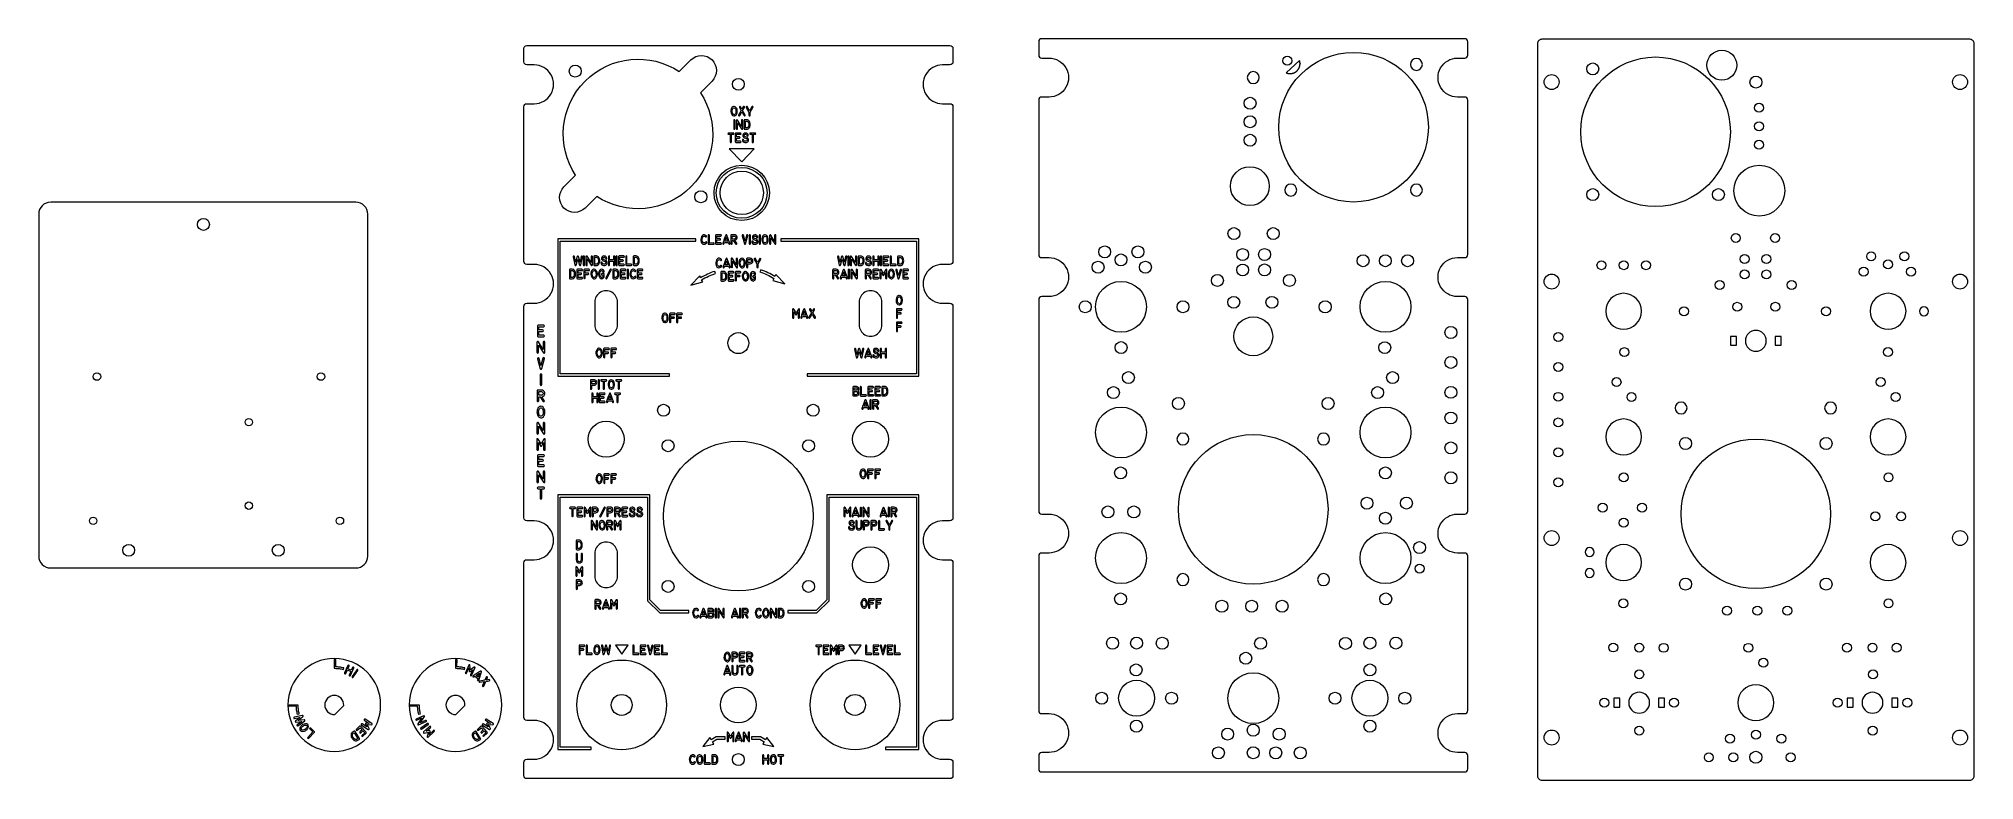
# Model space of a CAD drawing. Header units: millimetres. Extents: x -288 to 359, y -150 to 98.
import ezdxf

# ---------------------------------------------------------------- set-up
doc = ezdxf.new("R2010")
doc.units = ezdxf.units.MM
doc.header["$MEASUREMENT"] = 0
doc.layers.add('Cut', color=7, linetype='Continuous', plot=False)
doc.layers.add('Engrave', color=7, linetype='Continuous')
doc.layers.add('LED', color=7, linetype='Continuous')

msp = doc.modelspace()

# ---------------------------------------------------------------- linework, layer by layer
at = {"layer": 'Cut', "color": 250, "lineweight": 9}
for points in [[(277.0429, -4.3482), (279.0429, -4.3482), (279.0429, -1.3482), (277.0429, -1.3482), (277.0429, -4.3482)], [(292.0429, -4.3482), (294.0429, -4.3482), (294.0429, -1.3482), (292.0429, -1.3482), (292.0429, -4.3482)], [(238.0429, -125.2976), (240.0429, -125.2976), (240.0429, -122.2976), (238.0429, -122.2976), (238.0429, -125.2976)], [(253.0429, -125.2976), (255.0429, -125.2976), (255.0429, -122.2976), (253.0429, -122.2976), (253.0429, -125.2976)], [(316.0429, -125.2976), (318.0429, -125.2976), (318.0429, -122.2976), (316.0429, -122.2976), (316.0429, -125.2976)], [(331.0429, -125.2976), (333.0429, -125.2976), (333.0429, -122.2976), (331.0429, -122.2976), (331.0429, -125.2976)]]:
    msp.add_lwpolyline(points, close=True, dxfattribs=at)
for centre, major_axis, ratio in [((151.07, 68.5414), (0, 25), 1), ((128.9086, 90.7846), (0, 1.5), 1), ((252.0274, 67.0191), (0, 25.0003), 1), ((-53.4734, 46.6047), (0, 7.25), 1), ((116.3985, 48.8583), (0, 6.5001), 1), ((286.6985, 47.3363), (0, 8.5001), 0.99998824), ((-233.4153, 36.0663), (0, 2), 1), ((73.3277, 8.5332), (0, 8.5), 1), ((161.7311, 8.5332), (0, 8.5), 1), ((117.5293, -1.3487), (0, 6.5001), 1), ((-54.6044, -3.6023), (0, 3.5), 1), ((-269.0174, -14.7954), (0, 1.25), 1), ((-194.1351, -14.7954), (0, 1.25), 1), ((-79.6044, -26.0541), (0, 2), 1), ((-29.6044, -26.0541), (0, 2), 1), ((73.3277, -33.4668), (0, 8.5), 1), ((161.7311, -33.4668), (0, 8.5), 1), ((-218.2565, -30.03), (0, 1.25), 1), ((-98.8061, -35.7205), (0, 6), 1), ((-10.4027, -35.7206), (0, 6), 1), ((-78.1044, -37.9177), (0, 2), 1), ((-54.6041, -61.418), (0, 25.0003), 1), ((-31.1044, -37.9177), (0, 2), 1), ((117.5291, -59.1643), (0, 25.0003), 1), ((285.5432, -60.6639), (0, 25.0003), 1), ((-218.2565, -57.9389), (0, 1.25), 1), ((-270.2869, -63.0171), (0, 1.25), 1), ((-187.8085, -63.0171), (0, 1.25), 1), ((-258.4153, -72.8701), (0, 2), 1), ((-208.4153, -72.8701), (0, 2), 1), ((73.3277, -75.4668), (0, 8.5), 1), ((161.7311, -75.4668), (0, 8.5), 1), ((-10.4026, -77.7206), (0, 6), 1), ((-78.1044, -84.9177), (0, 2), 1), ((-31.1044, -84.9177), (0, 2), 1), ((-93.6044, -124.5518), (0, 3.5), 1), ((-54.6044, -124.5518), (0, 6), 1), ((-15.6044, -124.5518), (0, 3.5), 1), ((-54.6044, -142.8005), (0, 2), 1), ((117.5294, -140.5467), (0, 2), 1), ((285.5429, -142.0463), (0, 2), 1)]:
    msp.add_ellipse(centre, major_axis=major_axis, ratio=ratio, dxfattribs=at)
for points, knots in [([(188.2544, 98.1235), (188.5198, 98.1233), (188.7742, 98.0177), (188.9618, 97.8299), (188.9618, 97.8299), (189.1493, 97.6422), (189.2546, 97.3889), (189.2544, 97.1235), (189.2544, 97.1235), (189.2544, 97.1235), (189.2544, 92.636), (189.2544, 92.636), (189.2544, 92.636), (189.2542, 92.3706), (189.1486, 92.1161), (188.9609, 91.9286), (188.9609, 91.9286), (188.7731, 91.7411), (188.5198, 91.6358), (188.2544, 91.636), (188.2544, 91.636), (188.2544, 91.636), (185.7919, 91.636), (185.7919, 91.636), (185.7919, 91.636), (183.4697, 91.636), (181.3238, 90.3971), (180.1627, 88.386), (180.1627, 88.386), (179.0016, 86.3749), (179.0016, 83.8971), (180.1627, 81.886), (180.1627, 81.886), (181.3238, 79.8749), (183.4697, 78.636), (185.7919, 78.636), (185.7919, 78.636), (185.7919, 78.636), (188.2544, 78.636), (188.2544, 78.636), (188.2544, 78.636), (188.5198, 78.6358), (188.7742, 78.5302), (188.9618, 78.3424), (188.9618, 78.3424), (189.1493, 78.1547), (189.2546, 77.9014), (189.2544, 77.636), (189.2544, 77.636), (189.2544, 77.636), (189.2544, 25.961), (189.2544, 25.961), (189.2544, 25.961), (189.2542, 25.6956), (189.1486, 25.4411), (188.9609, 25.2536), (188.9609, 25.2536), (188.7731, 25.0661), (188.5198, 24.9608), (188.2544, 24.961), (188.2544, 24.961), (188.2544, 24.961), (185.7919, 24.961), (185.7919, 24.961), (185.7919, 24.961), (183.4697, 24.961), (181.3238, 23.7221), (180.1627, 21.711), (180.1627, 21.711), (179.0016, 19.6999), (179.0016, 17.2221), (180.1627, 15.211), (180.1627, 15.211), (181.3238, 13.1999), (183.4697, 11.961), (185.7919, 11.961), (185.7919, 11.961), (185.7919, 11.961), (188.2544, 11.961), (188.2544, 11.961), (188.2544, 11.961), (188.5198, 11.9608), (188.7742, 11.8552), (188.9618, 11.6674), (188.9618, 11.6674), (189.1493, 11.4797), (189.2546, 11.2264), (189.2544, 10.961), (189.2544, 10.961), (189.2544, 10.961), (189.2544, -59.764), (189.2544, -59.764), (189.2544, -59.764), (189.2542, -60.0294), (189.1486, -60.2839), (188.9609, -60.4714), (188.9609, -60.4714), (188.7731, -60.6589), (188.5198, -60.7642), (188.2544, -60.764), (188.2544, -60.764), (188.2544, -60.764), (185.7919, -60.764), (185.7919, -60.764), (185.7919, -60.764), (183.4697, -60.764), (181.3238, -62.0029), (180.1627, -64.014), (180.1627, -64.014), (179.0016, -66.0251), (179.0016, -68.5029), (180.1627, -70.514), (180.1627, -70.514), (181.3238, -72.5251), (183.4697, -73.764), (185.7919, -73.764), (185.7919, -73.764), (185.7919, -73.764), (188.2544, -73.764), (188.2544, -73.764), (188.2544, -73.764), (188.5198, -73.7642), (188.7742, -73.8698), (188.9618, -74.0576), (188.9618, -74.0576), (189.1493, -74.2453), (189.2546, -74.4986), (189.2544, -74.764), (189.2544, -74.764), (189.2544, -74.764), (189.2544, -126.439), (189.2544, -126.439), (189.2544, -126.439), (189.2542, -126.7044), (189.1486, -126.9589), (188.9609, -127.1464), (188.9609, -127.1464), (188.7731, -127.3339), (188.5198, -127.4392), (188.2544, -127.439), (188.2544, -127.439), (188.2544, -127.439), (185.7919, -127.439), (185.7919, -127.439), (185.7919, -127.439), (183.4697, -127.439), (181.3238, -128.6779), (180.1627, -130.689), (180.1627, -130.689), (179.0016, -132.7001), (179.0016, -135.1779), (180.1627, -137.189), (180.1627, -137.189), (181.3238, -139.2001), (183.4697, -140.439), (185.7919, -140.439), (185.7919, -140.439), (185.7919, -140.439), (188.2544, -140.439), (188.2544, -140.439), (188.2544, -140.439), (188.5198, -140.4392), (188.7742, -140.5448), (188.9618, -140.7326), (188.9618, -140.7326), (189.1493, -140.9203), (189.2546, -141.1736), (189.2544, -141.439), (189.2544, -141.439), (189.2544, -141.439), (189.2544, -145.9265), (189.2544, -145.9265), (189.2544, -145.9265), (189.2542, -146.1919), (189.1486, -146.4464), (188.9609, -146.6339), (188.9609, -146.6339), (188.7731, -146.8214), (188.5198, -146.9267), (188.2544, -146.9265), (188.2544, -146.9265), (188.2544, -146.9265), (46.8044, -146.9265), (46.8044, -146.9265), (46.8044, -146.9265), (46.539, -146.9264), (46.2846, -146.8208), (46.097, -146.633), (46.097, -146.633), (45.9095, -146.4452), (45.8042, -146.1919), (45.8044, -145.9265), (45.8044, -145.9265), (45.8044, -145.9265), (45.8044, -141.439), (45.8044, -141.439), (45.8044, -141.439), (45.8046, -141.1736), (45.9101, -140.9192), (46.0979, -140.7317), (46.0979, -140.7317), (46.2857, -140.5441), (46.539, -140.4389), (46.8044, -140.439), (46.8044, -140.439), (46.8044, -140.439), (49.2669, -140.439), (49.2669, -140.439), (49.2669, -140.439), (51.5891, -140.439), (53.7349, -139.2001), (54.896, -137.189), (54.896, -137.189), (56.0572, -135.1779), (56.0572, -132.7001), (54.896, -130.689), (54.896, -130.689), (53.7349, -128.6779), (51.5891, -127.439), (49.2669, -127.439), (49.2669, -127.439), (49.2669, -127.439), (46.8044, -127.439), (46.8044, -127.439), (46.8044, -127.439), (46.539, -127.4389), (46.2846, -127.3333), (46.097, -127.1455), (46.097, -127.1455), (45.9095, -126.9577), (45.8042, -126.7044), (45.8044, -126.439), (45.8044, -126.439), (45.8044, -126.439), (45.8044, -74.764), (45.8044, -74.764), (45.8044, -74.764), (45.8046, -74.4986), (45.9101, -74.2442), (46.0979, -74.0567), (46.0979, -74.0567), (46.2857, -73.8691), (46.539, -73.7639), (46.8044, -73.764), (46.8044, -73.764), (46.8044, -73.764), (49.2669, -73.764), (49.2669, -73.764), (49.2669, -73.764), (51.5891, -73.764), (53.7349, -72.5251), (54.896, -70.514), (54.896, -70.514), (56.0572, -68.5029), (56.0572, -66.0251), (54.896, -64.014), (54.896, -64.014), (53.7349, -62.0029), (51.5891, -60.764), (49.2669, -60.764), (49.2669, -60.764), (49.2669, -60.764), (46.8044, -60.764), (46.8044, -60.764), (46.8044, -60.764), (46.539, -60.7639), (46.2846, -60.6583), (46.097, -60.4705), (46.097, -60.4705), (45.9095, -60.2827), (45.8042, -60.0294), (45.8044, -59.764), (45.8044, -59.764), (45.8044, -59.764), (45.8044, 10.961), (45.8044, 10.961), (45.8044, 10.961), (45.8046, 11.2264), (45.9101, 11.4808), (46.0979, 11.6683), (46.0979, 11.6683), (46.2857, 11.8559), (46.539, 11.9611), (46.8044, 11.961), (46.8044, 11.961), (46.8044, 11.961), (49.2669, 11.961), (49.2669, 11.961), (49.2669, 11.961), (51.5891, 11.961), (53.7349, 13.1999), (54.896, 15.211), (54.896, 15.211), (56.0572, 17.2221), (56.0572, 19.6999), (54.896, 21.711), (54.896, 21.711), (53.7349, 23.7221), (51.5891, 24.961), (49.2669, 24.961), (49.2669, 24.961), (49.2669, 24.961), (46.8044, 24.961), (46.8044, 24.961), (46.8044, 24.961), (46.539, 24.9611), (46.2846, 25.0667), (46.097, 25.2545), (46.097, 25.2545), (45.9095, 25.4423), (45.8042, 25.6956), (45.8044, 25.961), (45.8044, 25.961), (45.8044, 25.961), (45.8044, 77.636), (45.8044, 77.636), (45.8044, 77.636), (45.8046, 77.9014), (45.9101, 78.1558), (46.0979, 78.3433), (46.0979, 78.3433), (46.2857, 78.5309), (46.539, 78.6361), (46.8044, 78.636), (46.8044, 78.636), (46.8044, 78.636), (49.2669, 78.636), (49.2669, 78.636), (49.2669, 78.636), (51.5891, 78.636), (53.7349, 79.8749), (54.896, 81.886), (54.896, 81.886), (56.0572, 83.8971), (56.0572, 86.3749), (54.896, 88.386), (54.896, 88.386), (53.7349, 90.3971), (51.5891, 91.636), (49.2669, 91.636), (49.2669, 91.636), (49.2669, 91.636), (46.8044, 91.636), (46.8044, 91.636), (46.8044, 91.636), (46.539, 91.6361), (46.2846, 91.7417), (46.097, 91.9295), (46.097, 91.9295), (45.9095, 92.1173), (45.8042, 92.3706), (45.8044, 92.636), (45.8044, 92.636), (45.8044, 92.636), (45.8044, 97.1235), (45.8044, 97.1235), (45.8044, 97.1235), (45.8046, 97.3889), (45.9101, 97.6433), (46.0979, 97.8308), (46.0979, 97.8308), (46.2857, 98.0184), (46.539, 98.1236), (46.8044, 98.1235), (46.8044, 98.1235), (46.8044, 98.1235), (188.2544, 98.1235), (188.2544, 98.1235)], [0, 0, 0, 0, 0.01075269, 0.01075269, 0.01075269, 0.01075269, 0.02150538, 0.02150538, 0.02150538, 0.02150538, 0.03225806, 0.03225806, 0.03225806, 0.03225806, 0.04301075, 0.04301075, 0.04301075, 0.04301075, 0.05376344, 0.05376344, 0.05376344, 0.05376344, 0.06451613, 0.06451613, 0.06451613, 0.06451613, 0.07526882, 0.07526882, 0.07526882, 0.07526882, 0.08602151, 0.08602151, 0.08602151, 0.08602151, 0.09677419, 0.09677419, 0.09677419, 0.09677419, 0.10752688, 0.10752688, 0.10752688, 0.10752688, 0.11827957, 0.11827957, 0.11827957, 0.11827957, 0.12903226, 0.12903226, 0.12903226, 0.12903226, 0.13978495, 0.13978495, 0.13978495, 0.13978495, 0.15053763, 0.15053763, 0.15053763, 0.15053763, 0.16129032, 0.16129032, 0.16129032, 0.16129032, 0.17204301, 0.17204301, 0.17204301, 0.17204301, 0.1827957, 0.1827957, 0.1827957, 0.1827957, 0.19354839, 0.19354839, 0.19354839, 0.19354839, 0.20430108, 0.20430108, 0.20430108, 0.20430108, 0.21505376, 0.21505376, 0.21505376, 0.21505376, 0.22580645, 0.22580645, 0.22580645, 0.22580645, 0.23655914, 0.23655914, 0.23655914, 0.23655914, 0.24731183, 0.24731183, 0.24731183, 0.24731183, 0.25806452, 0.25806452, 0.25806452, 0.25806452, 0.2688172, 0.2688172, 0.2688172, 0.2688172, 0.27956989, 0.27956989, 0.27956989, 0.27956989, 0.29032258, 0.29032258, 0.29032258, 0.29032258, 0.30107527, 0.30107527, 0.30107527, 0.30107527, 0.31182796, 0.31182796, 0.31182796, 0.31182796, 0.32258065, 0.32258065, 0.32258065, 0.32258065, 0.33333333, 0.33333333, 0.33333333, 0.33333333, 0.34408602, 0.34408602, 0.34408602, 0.34408602, 0.35483871, 0.35483871, 0.35483871, 0.35483871, 0.3655914, 0.3655914, 0.3655914, 0.3655914, 0.37634409, 0.37634409, 0.37634409, 0.37634409, 0.38709677, 0.38709677, 0.38709677, 0.38709677, 0.39784946, 0.39784946, 0.39784946, 0.39784946, 0.40860215, 0.40860215, 0.40860215, 0.40860215, 0.41935484, 0.41935484, 0.41935484, 0.41935484, 0.43010753, 0.43010753, 0.43010753, 0.43010753, 0.44086022, 0.44086022, 0.44086022, 0.44086022, 0.4516129, 0.4516129, 0.4516129, 0.4516129, 0.46236559, 0.46236559, 0.46236559, 0.46236559, 0.47311828, 0.47311828, 0.47311828, 0.47311828, 0.48387097, 0.48387097, 0.48387097, 0.48387097, 0.49462366, 0.49462366, 0.49462366, 0.49462366, 0.50537634, 0.50537634, 0.50537634, 0.50537634, 0.51612903, 0.51612903, 0.51612903, 0.51612903, 0.52688172, 0.52688172, 0.52688172, 0.52688172, 0.53763441, 0.53763441, 0.53763441, 0.53763441, 0.5483871, 0.5483871, 0.5483871, 0.5483871, 0.55913978, 0.55913978, 0.55913978, 0.55913978, 0.56989247, 0.56989247, 0.56989247, 0.56989247, 0.58064516, 0.58064516, 0.58064516, 0.58064516, 0.59139785, 0.59139785, 0.59139785, 0.59139785, 0.60215054, 0.60215054, 0.60215054, 0.60215054, 0.61290323, 0.61290323, 0.61290323, 0.61290323, 0.62365591, 0.62365591, 0.62365591, 0.62365591, 0.6344086, 0.6344086, 0.6344086, 0.6344086, 0.64516129, 0.64516129, 0.64516129, 0.64516129, 0.65591398, 0.65591398, 0.65591398, 0.65591398, 0.66666667, 0.66666667, 0.66666667, 0.66666667, 0.67741935, 0.67741935, 0.67741935, 0.67741935, 0.68817204, 0.68817204, 0.68817204, 0.68817204, 0.69892473, 0.69892473, 0.69892473, 0.69892473, 0.70967742, 0.70967742, 0.70967742, 0.70967742, 0.72043011, 0.72043011, 0.72043011, 0.72043011, 0.7311828, 0.7311828, 0.7311828, 0.7311828, 0.74193548, 0.74193548, 0.74193548, 0.74193548, 0.75268817, 0.75268817, 0.75268817, 0.75268817, 0.76344086, 0.76344086, 0.76344086, 0.76344086, 0.77419355, 0.77419355, 0.77419355, 0.77419355, 0.78494624, 0.78494624, 0.78494624, 0.78494624, 0.79569892, 0.79569892, 0.79569892, 0.79569892, 0.80645161, 0.80645161, 0.80645161, 0.80645161, 0.8172043, 0.8172043, 0.8172043, 0.8172043, 0.82795699, 0.82795699, 0.82795699, 0.82795699, 0.83870968, 0.83870968, 0.83870968, 0.83870968, 0.84946237, 0.84946237, 0.84946237, 0.84946237, 0.86021505, 0.86021505, 0.86021505, 0.86021505, 0.87096774, 0.87096774, 0.87096774, 0.87096774, 0.88172043, 0.88172043, 0.88172043, 0.88172043, 0.89247312, 0.89247312, 0.89247312, 0.89247312, 0.90322581, 0.90322581, 0.90322581, 0.90322581, 0.91397849, 0.91397849, 0.91397849, 0.91397849, 0.92473118, 0.92473118, 0.92473118, 0.92473118, 0.93548387, 0.93548387, 0.93548387, 0.93548387, 0.94623656, 0.94623656, 0.94623656, 0.94623656, 0.95698925, 0.95698925, 0.95698925, 0.95698925, 0.96774194, 0.96774194, 0.96774194, 0.96774194, 0.97849462, 0.97849462, 0.97849462, 0.97849462, 1, 1, 1, 1]), ([(357.0679, 97.9239), (357.466, 97.9237), (357.8477, 97.7653), (358.129, 97.4836), (358.129, 97.4836), (358.4103, 97.202), (358.5682, 96.822), (358.5679, 96.4239), (358.5679, 96.4239), (358.5679, 96.4239), (358.5679, -148.2261), (358.5679, -148.2261), (358.5679, -148.2261), (358.5677, -148.6241), (358.4093, -149.0058), (358.1276, -149.2871), (358.1276, -149.2871), (357.846, -149.5684), (357.466, -149.7263), (357.0679, -149.7261), (357.0679, -149.7261), (357.0679, -149.7261), (214.0179, -149.7261), (214.0179, -149.7261), (214.0179, -149.7261), (213.6199, -149.7258), (213.2382, -149.5674), (212.9569, -149.2858), (212.9569, -149.2858), (212.6756, -149.0041), (212.5177, -148.6241), (212.5179, -148.2261), (212.5179, -148.2261), (212.5179, -148.2261), (212.5179, 96.4239), (212.5179, 96.4239), (212.5179, 96.4239), (212.5182, 96.822), (212.6766, 97.2037), (212.9582, 97.485), (212.9582, 97.485), (213.2399, 97.7663), (213.6199, 97.9242), (214.0179, 97.9239), (214.0179, 97.9239), (214.0179, 97.9239), (357.0679, 97.9239), (357.0679, 97.9239)], [0, 0, 0, 0, 0.07692308, 0.07692308, 0.07692308, 0.07692308, 0.15384615, 0.15384615, 0.15384615, 0.15384615, 0.23076923, 0.23076923, 0.23076923, 0.23076923, 0.30769231, 0.30769231, 0.30769231, 0.30769231, 0.38461538, 0.38461538, 0.38461538, 0.38461538, 0.46153846, 0.46153846, 0.46153846, 0.46153846, 0.53846154, 0.53846154, 0.53846154, 0.53846154, 0.61538462, 0.61538462, 0.61538462, 0.61538462, 0.69230769, 0.69230769, 0.69230769, 0.69230769, 0.76923077, 0.76923077, 0.76923077, 0.76923077, 0.84615385, 0.84615385, 0.84615385, 0.84615385, 1, 1, 1, 1]), ([(-125.3294, 95.8698), (-125.5948, 95.8696), (-125.8492, 95.764), (-126.0368, 95.5762), (-126.0368, 95.5762), (-126.2243, 95.3885), (-126.3296, 95.1352), (-126.3294, 94.8698), (-126.3294, 94.8698), (-126.3294, 94.8698), (-126.3294, 90.3823), (-126.3294, 90.3823), (-126.3294, 90.3823), (-126.3292, 90.1169), (-126.2236, 89.8624), (-126.0359, 89.6749), (-126.0359, 89.6749), (-125.8481, 89.4874), (-125.5948, 89.3821), (-125.3294, 89.3823), (-125.3294, 89.3823), (-125.3294, 89.3823), (-122.8669, 89.3823), (-122.8669, 89.3823), (-122.8669, 89.3823), (-120.5447, 89.3823), (-118.3988, 88.1434), (-117.2377, 86.1323), (-117.2377, 86.1323), (-116.0766, 84.1212), (-116.0766, 81.6434), (-117.2377, 79.6323), (-117.2377, 79.6323), (-118.3988, 77.6212), (-120.5447, 76.3823), (-122.8669, 76.3823), (-122.8669, 76.3823), (-122.8669, 76.3823), (-125.3294, 76.3823), (-125.3294, 76.3823), (-125.3294, 76.3823), (-125.5948, 76.3821), (-125.8492, 76.2765), (-126.0368, 76.0887), (-126.0368, 76.0887), (-126.2243, 75.901), (-126.3296, 75.6477), (-126.3294, 75.3823), (-126.3294, 75.3823), (-126.3294, 75.3823), (-126.3294, 23.7073), (-126.3294, 23.7073), (-126.3294, 23.7073), (-126.3292, 23.4419), (-126.2236, 23.1874), (-126.0359, 22.9999), (-126.0359, 22.9999), (-125.8481, 22.8124), (-125.5948, 22.7071), (-125.3294, 22.7073), (-125.3294, 22.7073), (-125.3294, 22.7073), (-122.8669, 22.7073), (-122.8669, 22.7073), (-122.8669, 22.7073), (-120.5447, 22.7073), (-118.3988, 21.4684), (-117.2377, 19.4573), (-117.2377, 19.4573), (-116.0766, 17.4462), (-116.0766, 14.9684), (-117.2377, 12.9573), (-117.2377, 12.9573), (-118.3988, 10.9462), (-120.5447, 9.7073), (-122.8669, 9.7073), (-122.8669, 9.7073), (-122.8669, 9.7073), (-125.3294, 9.7073), (-125.3294, 9.7073), (-125.3294, 9.7073), (-125.5948, 9.7071), (-125.8492, 9.6015), (-126.0368, 9.4137), (-126.0368, 9.4137), (-126.2243, 9.226), (-126.3296, 8.9727), (-126.3294, 8.7073), (-126.3294, 8.7073), (-126.3294, 8.7073), (-126.3294, -62.0177), (-126.3294, -62.0177), (-126.3294, -62.0177), (-126.3292, -62.2831), (-126.2236, -62.5376), (-126.0359, -62.7251), (-126.0359, -62.7251), (-125.8481, -62.9126), (-125.5948, -63.0179), (-125.3294, -63.0177), (-125.3294, -63.0177), (-125.3294, -63.0177), (-122.8669, -63.0177), (-122.8669, -63.0177), (-122.8669, -63.0177), (-120.5447, -63.0177), (-118.3988, -64.2566), (-117.2377, -66.2677), (-117.2377, -66.2677), (-116.0766, -68.2788), (-116.0766, -70.7566), (-117.2377, -72.7677), (-117.2377, -72.7677), (-118.3988, -74.7788), (-120.5447, -76.0177), (-122.8669, -76.0177), (-122.8669, -76.0177), (-122.8669, -76.0177), (-125.3294, -76.0177), (-125.3294, -76.0177), (-125.3294, -76.0177), (-125.5948, -76.0179), (-125.8492, -76.1235), (-126.0368, -76.3113), (-126.0368, -76.3113), (-126.2243, -76.499), (-126.3296, -76.7523), (-126.3294, -77.0177), (-126.3294, -77.0177), (-126.3294, -77.0177), (-126.3294, -128.6927), (-126.3294, -128.6927), (-126.3294, -128.6927), (-126.3292, -128.9581), (-126.2236, -129.2126), (-126.0359, -129.4001), (-126.0359, -129.4001), (-125.8481, -129.5876), (-125.5948, -129.6929), (-125.3294, -129.6927), (-125.3294, -129.6927), (-125.3294, -129.6927), (-122.8669, -129.6927), (-122.8669, -129.6927), (-122.8669, -129.6927), (-120.5447, -129.6927), (-118.3988, -130.9316), (-117.2377, -132.9427), (-117.2377, -132.9427), (-116.0766, -134.9538), (-116.0766, -137.4316), (-117.2377, -139.4427), (-117.2377, -139.4427), (-118.3988, -141.4538), (-120.5447, -142.6927), (-122.8669, -142.6927), (-122.8669, -142.6927), (-122.8669, -142.6927), (-125.3294, -142.6927), (-125.3294, -142.6927), (-125.3294, -142.6927), (-125.5948, -142.6929), (-125.8492, -142.7985), (-126.0368, -142.9863), (-126.0368, -142.9863), (-126.2243, -143.174), (-126.3296, -143.4273), (-126.3294, -143.6927), (-126.3294, -143.6927), (-126.3294, -143.6927), (-126.3294, -148.1802), (-126.3294, -148.1802), (-126.3294, -148.1802), (-126.3292, -148.4456), (-126.2236, -148.7001), (-126.0359, -148.8876), (-126.0359, -148.8876), (-125.8481, -149.0751), (-125.5948, -149.1804), (-125.3294, -149.1802), (-125.3294, -149.1802), (-125.3294, -149.1802), (16.1206, -149.1802), (16.1206, -149.1802), (16.1206, -149.1802), (16.386, -149.1801), (16.6404, -149.0745), (16.828, -148.8867), (16.828, -148.8867), (17.0155, -148.6989), (17.1208, -148.4456), (17.1206, -148.1802), (17.1206, -148.1802), (17.1206, -148.1802), (17.1206, -143.6927), (17.1206, -143.6927), (17.1206, -143.6927), (17.1204, -143.4273), (17.0149, -143.1729), (16.8271, -142.9854), (16.8271, -142.9854), (16.6393, -142.7978), (16.386, -142.6926), (16.1206, -142.6927), (16.1206, -142.6927), (16.1206, -142.6927), (13.6581, -142.6927), (13.6581, -142.6927), (13.6581, -142.6927), (11.3359, -142.6927), (9.1901, -141.4538), (8.029, -139.4427), (8.029, -139.4427), (6.8678, -137.4316), (6.8678, -134.9538), (8.029, -132.9427), (8.029, -132.9427), (9.1901, -130.9316), (11.3359, -129.6927), (13.6581, -129.6927), (13.6581, -129.6927), (13.6581, -129.6927), (16.1206, -129.6927), (16.1206, -129.6927), (16.1206, -129.6927), (16.386, -129.6926), (16.6404, -129.587), (16.828, -129.3992), (16.828, -129.3992), (17.0155, -129.2114), (17.1208, -128.9581), (17.1206, -128.6927), (17.1206, -128.6927), (17.1206, -128.6927), (17.1206, -77.0177), (17.1206, -77.0177), (17.1206, -77.0177), (17.1204, -76.7523), (17.0149, -76.4979), (16.8271, -76.3104), (16.8271, -76.3104), (16.6393, -76.1228), (16.386, -76.0176), (16.1206, -76.0177), (16.1206, -76.0177), (16.1206, -76.0177), (13.6581, -76.0177), (13.6581, -76.0177), (13.6581, -76.0177), (11.3359, -76.0177), (9.1901, -74.7788), (8.029, -72.7677), (8.029, -72.7677), (6.8678, -70.7566), (6.8678, -68.2788), (8.029, -66.2677), (8.029, -66.2677), (9.1901, -64.2566), (11.3359, -63.0177), (13.6581, -63.0177), (13.6581, -63.0177), (13.6581, -63.0177), (16.1206, -63.0177), (16.1206, -63.0177), (16.1206, -63.0177), (16.386, -63.0176), (16.6404, -62.912), (16.828, -62.7242), (16.828, -62.7242), (17.0155, -62.5364), (17.1208, -62.2831), (17.1206, -62.0177), (17.1206, -62.0177), (17.1206, -62.0177), (17.1206, 8.7073), (17.1206, 8.7073), (17.1206, 8.7073), (17.1204, 8.9727), (17.0149, 9.2271), (16.8271, 9.4146), (16.8271, 9.4146), (16.6393, 9.6022), (16.386, 9.7074), (16.1206, 9.7073), (16.1206, 9.7073), (16.1206, 9.7073), (13.6581, 9.7073), (13.6581, 9.7073), (13.6581, 9.7073), (11.3359, 9.7073), (9.1901, 10.9462), (8.029, 12.9573), (8.029, 12.9573), (6.8678, 14.9684), (6.8678, 17.4462), (8.029, 19.4573), (8.029, 19.4573), (9.1901, 21.4684), (11.3359, 22.7073), (13.6581, 22.7073), (13.6581, 22.7073), (13.6581, 22.7073), (16.1206, 22.7073), (16.1206, 22.7073), (16.1206, 22.7073), (16.386, 22.7074), (16.6404, 22.813), (16.828, 23.0008), (16.828, 23.0008), (17.0155, 23.1886), (17.1208, 23.4419), (17.1206, 23.7073), (17.1206, 23.7073), (17.1206, 23.7073), (17.1206, 75.3823), (17.1206, 75.3823), (17.1206, 75.3823), (17.1204, 75.6477), (17.0149, 75.9021), (16.8271, 76.0896), (16.8271, 76.0896), (16.6393, 76.2772), (16.386, 76.3824), (16.1206, 76.3823), (16.1206, 76.3823), (16.1206, 76.3823), (13.6581, 76.3823), (13.6581, 76.3823), (13.6581, 76.3823), (11.3359, 76.3823), (9.1901, 77.6212), (8.029, 79.6323), (8.029, 79.6323), (6.8678, 81.6434), (6.8678, 84.1212), (8.029, 86.1323), (8.029, 86.1323), (9.1901, 88.1434), (11.3359, 89.3823), (13.6581, 89.3823), (13.6581, 89.3823), (13.6581, 89.3823), (16.1206, 89.3823), (16.1206, 89.3823), (16.1206, 89.3823), (16.386, 89.3824), (16.6404, 89.488), (16.828, 89.6758), (16.828, 89.6758), (17.0155, 89.8636), (17.1208, 90.1169), (17.1206, 90.3823), (17.1206, 90.3823), (17.1206, 90.3823), (17.1206, 94.8698), (17.1206, 94.8698), (17.1206, 94.8698), (17.1204, 95.1352), (17.0149, 95.3896), (16.8271, 95.5771), (16.8271, 95.5771), (16.6393, 95.7647), (16.386, 95.8699), (16.1206, 95.8698), (16.1206, 95.8698), (16.1206, 95.8698), (-125.3294, 95.8698), (-125.3294, 95.8698)], [0, 0, 0, 0, 0.01075269, 0.01075269, 0.01075269, 0.01075269, 0.02150538, 0.02150538, 0.02150538, 0.02150538, 0.03225806, 0.03225806, 0.03225806, 0.03225806, 0.04301075, 0.04301075, 0.04301075, 0.04301075, 0.05376344, 0.05376344, 0.05376344, 0.05376344, 0.06451613, 0.06451613, 0.06451613, 0.06451613, 0.07526882, 0.07526882, 0.07526882, 0.07526882, 0.08602151, 0.08602151, 0.08602151, 0.08602151, 0.09677419, 0.09677419, 0.09677419, 0.09677419, 0.10752688, 0.10752688, 0.10752688, 0.10752688, 0.11827957, 0.11827957, 0.11827957, 0.11827957, 0.12903226, 0.12903226, 0.12903226, 0.12903226, 0.13978495, 0.13978495, 0.13978495, 0.13978495, 0.15053763, 0.15053763, 0.15053763, 0.15053763, 0.16129032, 0.16129032, 0.16129032, 0.16129032, 0.17204301, 0.17204301, 0.17204301, 0.17204301, 0.1827957, 0.1827957, 0.1827957, 0.1827957, 0.19354839, 0.19354839, 0.19354839, 0.19354839, 0.20430108, 0.20430108, 0.20430108, 0.20430108, 0.21505376, 0.21505376, 0.21505376, 0.21505376, 0.22580645, 0.22580645, 0.22580645, 0.22580645, 0.23655914, 0.23655914, 0.23655914, 0.23655914, 0.24731183, 0.24731183, 0.24731183, 0.24731183, 0.25806452, 0.25806452, 0.25806452, 0.25806452, 0.2688172, 0.2688172, 0.2688172, 0.2688172, 0.27956989, 0.27956989, 0.27956989, 0.27956989, 0.29032258, 0.29032258, 0.29032258, 0.29032258, 0.30107527, 0.30107527, 0.30107527, 0.30107527, 0.31182796, 0.31182796, 0.31182796, 0.31182796, 0.32258065, 0.32258065, 0.32258065, 0.32258065, 0.33333333, 0.33333333, 0.33333333, 0.33333333, 0.34408602, 0.34408602, 0.34408602, 0.34408602, 0.35483871, 0.35483871, 0.35483871, 0.35483871, 0.3655914, 0.3655914, 0.3655914, 0.3655914, 0.37634409, 0.37634409, 0.37634409, 0.37634409, 0.38709677, 0.38709677, 0.38709677, 0.38709677, 0.39784946, 0.39784946, 0.39784946, 0.39784946, 0.40860215, 0.40860215, 0.40860215, 0.40860215, 0.41935484, 0.41935484, 0.41935484, 0.41935484, 0.43010753, 0.43010753, 0.43010753, 0.43010753, 0.44086022, 0.44086022, 0.44086022, 0.44086022, 0.4516129, 0.4516129, 0.4516129, 0.4516129, 0.46236559, 0.46236559, 0.46236559, 0.46236559, 0.47311828, 0.47311828, 0.47311828, 0.47311828, 0.48387097, 0.48387097, 0.48387097, 0.48387097, 0.49462366, 0.49462366, 0.49462366, 0.49462366, 0.50537634, 0.50537634, 0.50537634, 0.50537634, 0.51612903, 0.51612903, 0.51612903, 0.51612903, 0.52688172, 0.52688172, 0.52688172, 0.52688172, 0.53763441, 0.53763441, 0.53763441, 0.53763441, 0.5483871, 0.5483871, 0.5483871, 0.5483871, 0.55913978, 0.55913978, 0.55913978, 0.55913978, 0.56989247, 0.56989247, 0.56989247, 0.56989247, 0.58064516, 0.58064516, 0.58064516, 0.58064516, 0.59139785, 0.59139785, 0.59139785, 0.59139785, 0.60215054, 0.60215054, 0.60215054, 0.60215054, 0.61290323, 0.61290323, 0.61290323, 0.61290323, 0.62365591, 0.62365591, 0.62365591, 0.62365591, 0.6344086, 0.6344086, 0.6344086, 0.6344086, 0.64516129, 0.64516129, 0.64516129, 0.64516129, 0.65591398, 0.65591398, 0.65591398, 0.65591398, 0.66666667, 0.66666667, 0.66666667, 0.66666667, 0.67741935, 0.67741935, 0.67741935, 0.67741935, 0.68817204, 0.68817204, 0.68817204, 0.68817204, 0.69892473, 0.69892473, 0.69892473, 0.69892473, 0.70967742, 0.70967742, 0.70967742, 0.70967742, 0.72043011, 0.72043011, 0.72043011, 0.72043011, 0.7311828, 0.7311828, 0.7311828, 0.7311828, 0.74193548, 0.74193548, 0.74193548, 0.74193548, 0.75268817, 0.75268817, 0.75268817, 0.75268817, 0.76344086, 0.76344086, 0.76344086, 0.76344086, 0.77419355, 0.77419355, 0.77419355, 0.77419355, 0.78494624, 0.78494624, 0.78494624, 0.78494624, 0.79569892, 0.79569892, 0.79569892, 0.79569892, 0.80645161, 0.80645161, 0.80645161, 0.80645161, 0.8172043, 0.8172043, 0.8172043, 0.8172043, 0.82795699, 0.82795699, 0.82795699, 0.82795699, 0.83870968, 0.83870968, 0.83870968, 0.83870968, 0.84946237, 0.84946237, 0.84946237, 0.84946237, 0.86021505, 0.86021505, 0.86021505, 0.86021505, 0.87096774, 0.87096774, 0.87096774, 0.87096774, 0.88172043, 0.88172043, 0.88172043, 0.88172043, 0.89247312, 0.89247312, 0.89247312, 0.89247312, 0.90322581, 0.90322581, 0.90322581, 0.90322581, 0.91397849, 0.91397849, 0.91397849, 0.91397849, 0.92473118, 0.92473118, 0.92473118, 0.92473118, 0.93548387, 0.93548387, 0.93548387, 0.93548387, 0.94623656, 0.94623656, 0.94623656, 0.94623656, 0.95698925, 0.95698925, 0.95698925, 0.95698925, 0.96774194, 0.96774194, 0.96774194, 0.96774194, 0.97849462, 0.97849462, 0.97849462, 0.97849462, 1, 1, 1, 1]), ([(-74.3563, 87.1472), (-84.0631, 93.5783), (-97.2702, 92.5178), (-105.8226, 83.9654), (-105.8226, 83.9654), (-114.375, 75.413), (-115.4355, 62.2059), (-109.0044, 52.4991), (-109.0044, 52.4991), (-109.0044, 52.4991), (-112.8935, 48.61), (-112.8935, 48.61), (-112.8935, 48.61), (-114.838, 46.6655), (-114.838, 43.4836), (-112.8934, 41.539), (-112.8934, 41.539), (-110.9489, 39.5945), (-107.7671, 39.5946), (-105.8226, 41.5391), (-105.8226, 41.5391), (-105.8226, 41.5391), (-101.9335, 45.4282), (-101.9335, 45.4282), (-101.9335, 45.4282), (-92.2267, 38.9971), (-79.0196, 40.0576), (-70.4672, 48.61), (-70.4672, 48.61), (-61.9148, 57.1624), (-60.8543, 70.3695), (-67.2854, 80.0763), (-67.2854, 80.0763), (-67.2854, 80.0763), (-63.3963, 83.9654), (-63.3963, 83.9654), (-63.3963, 83.9654), (-61.4518, 85.9099), (-61.4517, 89.0917), (-63.3962, 91.0362), (-63.3962, 91.0362), (-65.3408, 92.9808), (-68.5227, 92.9808), (-70.4672, 91.0363), (-70.4672, 91.0363), (-70.4672, 91.0363), (-74.3563, 87.1472), (-74.3563, 87.1472)], [0, 0, 0, 0, 0.07692308, 0.07692308, 0.07692308, 0.07692308, 0.15384615, 0.15384615, 0.15384615, 0.15384615, 0.23076923, 0.23076923, 0.23076923, 0.23076923, 0.30769231, 0.30769231, 0.30769231, 0.30769231, 0.38461538, 0.38461538, 0.38461538, 0.38461538, 0.46153846, 0.46153846, 0.46153846, 0.46153846, 0.53846154, 0.53846154, 0.53846154, 0.53846154, 0.61538462, 0.61538462, 0.61538462, 0.61538462, 0.69230769, 0.69230769, 0.69230769, 0.69230769, 0.76923077, 0.76923077, 0.76923077, 0.76923077, 0.84615385, 0.84615385, 0.84615385, 0.84615385, 1, 1, 1, 1]), ([(133.1618, 89.8666), (133.1618, 89.8666), (133.1583, 89.9702), (133.1583, 89.9702), (133.1583, 89.9702), (133.1583, 89.9702), (133.1484, 90.0741), (133.1484, 90.0741), (133.1484, 90.0741), (133.1484, 90.0741), (133.1384, 90.178), (133.1384, 90.178), (133.1384, 90.178), (133.1384, 90.178), (133.1232, 90.2803), (133.1232, 90.2803), (133.1232, 90.2803), (133.1232, 90.2803), (133.1064, 90.3811), (133.1064, 90.3811), (133.1064, 90.3811), (133.1064, 90.3811), (133.0847, 90.4837), (133.0847, 90.4837), (133.0847, 90.4837), (133.0847, 90.4837), (133.0612, 90.5847), (133.0612, 90.5847), (133.0612, 90.5847), (133.0612, 90.5847), (133.0327, 90.6841), (133.0327, 90.6841), (133.0327, 90.6841), (133.0327, 90.6841), (133.0041, 90.7835), (133.0041, 90.7835), (133.0041, 90.7835), (133.0041, 90.7835), (132.9705, 90.8815), (132.9705, 90.8815)], [0, 0, 0, 0, 0.09090909, 0.09090909, 0.09090909, 0.09090909, 0.18181818, 0.18181818, 0.18181818, 0.18181818, 0.27272727, 0.27272727, 0.27272727, 0.27272727, 0.36363636, 0.36363636, 0.36363636, 0.36363636, 0.45454545, 0.45454545, 0.45454545, 0.45454545, 0.54545455, 0.54545455, 0.54545455, 0.54545455, 0.63636364, 0.63636364, 0.63636364, 0.63636364, 0.72727273, 0.72727273, 0.72727273, 0.72727273, 0.81818182, 0.81818182, 0.81818182, 0.81818182, 1, 1, 1, 1]), ([(172.0701, 91.5414), (173.1744, 91.5414), (174.0699, 90.6458), (174.0699, 89.5414), (174.0699, 89.5414), (174.0701, 88.4373), (173.1742, 87.5414), (172.0698, 87.5414), (172.0698, 87.5414), (170.9658, 87.5415), (170.0699, 88.4371), (170.0699, 89.5414), (170.0699, 89.5414), (170.07, 90.6464), (170.9655, 91.5413), (172.0701, 91.5414)], [0, 0, 0, 0, 0.2, 0.2, 0.2, 0.2, 0.4, 0.4, 0.4, 0.4, 0.6, 0.6, 0.6, 0.6, 1, 1, 1, 1]), ([(274.1885, 94.2626), (271.4272, 94.2626), (269.1885, 92.0239), (269.1885, 89.2626), (269.1885, 89.2626), (269.1885, 86.5009), (271.4272, 84.2626), (274.1885, 84.2626), (274.1885, 84.2626), (276.9498, 84.2626), (279.1885, 86.5009), (279.1885, 89.2626), (279.1885, 89.2626), (279.1885, 92.0239), (276.9502, 94.2626), (274.1885, 94.2626)], [0, 0, 0, 0, 0.2, 0.2, 0.2, 0.2, 0.4, 0.4, 0.4, 0.4, 0.6, 0.6, 0.6, 0.6, 1, 1, 1, 1]), ([(-109.1449, 89.2877), (-110.2492, 89.2877), (-111.1447, 88.3921), (-111.1447, 87.2877), (-111.1447, 87.2877), (-111.1449, 86.1836), (-110.249, 85.2877), (-109.1446, 85.2877), (-109.1446, 85.2877), (-108.0406, 85.2878), (-107.1447, 86.1834), (-107.1447, 87.2877), (-107.1447, 87.2877), (-107.1448, 88.3927), (-108.0403, 89.2876), (-109.1449, 89.2877)], [0, 0, 0, 0, 0.2, 0.2, 0.2, 0.2, 0.4, 0.4, 0.4, 0.4, 0.6, 0.6, 0.6, 0.6, 1, 1, 1, 1]), ([(-54.6044, 84.8823), (-55.7089, 84.8823), (-56.6044, 83.9868), (-56.6044, 82.8823), (-56.6044, 82.8823), (-56.6044, 81.7776), (-55.7089, 80.8823), (-54.6044, 80.8823), (-54.6044, 80.8823), (-53.4999, 80.8823), (-52.6044, 81.7776), (-52.6044, 82.8823), (-52.6044, 82.8823), (-52.6044, 83.9868), (-53.4997, 84.8823), (-54.6044, 84.8823)], [0, 0, 0, 0, 0.2, 0.2, 0.2, 0.2, 0.4, 0.4, 0.4, 0.4, 0.6, 0.6, 0.6, 0.6, 1, 1, 1, 1]), ([(117.5294, 87.136), (118.6339, 87.136), (119.5294, 86.2405), (119.5294, 85.136), (119.5294, 85.136), (119.5294, 84.0313), (118.6339, 83.136), (117.5294, 83.136), (117.5294, 83.136), (116.4249, 83.136), (115.5294, 84.0313), (115.5294, 85.136), (115.5294, 85.136), (115.5294, 86.2405), (116.4247, 87.136), (117.5294, 87.136)], [0, 0, 0, 0, 0.2, 0.2, 0.2, 0.2, 0.4, 0.4, 0.4, 0.4, 0.6, 0.6, 0.6, 0.6, 1, 1, 1, 1]), ([(128.551, 86.7355), (128.551, 86.7355), (128.6466, 86.6957), (128.6466, 86.6957), (128.6466, 86.6957), (128.6466, 86.6957), (128.7441, 86.6608), (128.7441, 86.6608), (128.7441, 86.6608), (128.7441, 86.6608), (128.8415, 86.6261), (128.8415, 86.6261), (128.8415, 86.6261), (128.8415, 86.6261), (128.9407, 86.5962), (128.9407, 86.5962)], [0, 0, 0, 0, 0.2, 0.2, 0.2, 0.2, 0.4, 0.4, 0.4, 0.4, 0.6, 0.6, 0.6, 0.6, 1, 1, 1, 1]), ([(128.9407, 86.5962), (128.9407, 86.5962), (129.0418, 86.568), (129.0418, 86.568), (129.0418, 86.568), (129.0418, 86.568), (129.1412, 86.5447), (129.1412, 86.5447)], [0, 0, 0, 0, 0.33333333, 0.33333333, 0.33333333, 0.33333333, 1, 1, 1, 1]), ([(129.1412, 86.5447), (129.1412, 86.5447), (129.2425, 86.5231), (129.2425, 86.5231), (129.2425, 86.5231), (129.2425, 86.5231), (129.3454, 86.5065), (129.3454, 86.5065)], [0, 0, 0, 0, 0.33333333, 0.33333333, 0.33333333, 0.33333333, 1, 1, 1, 1]), ([(129.6533, 86.4717), (129.6533, 86.4717), (129.7584, 86.4668), (129.7584, 86.4668), (129.7584, 86.4668), (129.7584, 86.4668), (129.8618, 86.4635), (129.8618, 86.4635), (129.8618, 86.4635), (129.8618, 86.4635), (129.9655, 86.4668), (129.9655, 86.4668), (129.9655, 86.4668), (129.9655, 86.4668), (130.0691, 86.4702), (130.0691, 86.4702), (130.0691, 86.4702), (130.0691, 86.4702), (130.1713, 86.4787), (130.1713, 86.4787), (130.1713, 86.4787), (130.1713, 86.4787), (130.2754, 86.4921), (130.2754, 86.4921), (130.2754, 86.4921), (130.2754, 86.4921), (130.3776, 86.5039), (130.3776, 86.5039), (130.3776, 86.5039), (130.3776, 86.5039), (130.4801, 86.5224), (130.4801, 86.5224), (130.4801, 86.5224), (130.4801, 86.5224), (130.5826, 86.5442), (130.5826, 86.5442), (130.5826, 86.5442), (130.5826, 86.5442), (130.6836, 86.5678), (130.6836, 86.5678), (130.6836, 86.5678), (130.6836, 86.5678), (130.7832, 86.5963), (130.7832, 86.5963), (130.7832, 86.5963), (130.7832, 86.5963), (130.881, 86.6266), (130.881, 86.6266), (130.881, 86.6266), (130.881, 86.6266), (130.9789, 86.6602), (130.9789, 86.6602), (130.9789, 86.6602), (130.9789, 86.6602), (131.077, 86.6973), (131.077, 86.6973), (131.077, 86.6973), (131.077, 86.6973), (131.1735, 86.7359), (131.1735, 86.7359), (131.1735, 86.7359), (131.1735, 86.7359), (131.2667, 86.7781), (131.2667, 86.7781), (131.2667, 86.7781), (131.2667, 86.7781), (131.36, 86.8236), (131.36, 86.8236), (131.36, 86.8236), (131.36, 86.8236), (131.4502, 86.8725), (131.4502, 86.8725), (131.4502, 86.8725), (131.4502, 86.8725), (131.5419, 86.923), (131.5419, 86.923), (131.5419, 86.923), (131.5419, 86.923), (131.6306, 86.977), (131.6306, 86.977), (131.6306, 86.977), (131.6306, 86.977), (131.7159, 87.0344), (131.7159, 87.0344), (131.7159, 87.0344), (131.7159, 87.0344), (131.8014, 87.0951), (131.8014, 87.0951), (131.8014, 87.0951), (131.8014, 87.0951), (131.8835, 87.156), (131.8835, 87.156), (131.8835, 87.156), (131.8835, 87.156), (131.9658, 87.2203), (131.9658, 87.2203), (131.9658, 87.2203), (131.9658, 87.2203), (132.0447, 87.2879), (132.0447, 87.2879), (132.0447, 87.2879), (132.0447, 87.2879), (132.1205, 87.359), (132.1205, 87.359), (132.1205, 87.359), (132.1205, 87.359), (132.1963, 87.4301), (132.1963, 87.4301)], [0, 0, 0, 0, 0.03571429, 0.03571429, 0.03571429, 0.03571429, 0.07142857, 0.07142857, 0.07142857, 0.07142857, 0.10714286, 0.10714286, 0.10714286, 0.10714286, 0.14285714, 0.14285714, 0.14285714, 0.14285714, 0.17857143, 0.17857143, 0.17857143, 0.17857143, 0.21428571, 0.21428571, 0.21428571, 0.21428571, 0.25, 0.25, 0.25, 0.25, 0.28571429, 0.28571429, 0.28571429, 0.28571429, 0.32142857, 0.32142857, 0.32142857, 0.32142857, 0.35714286, 0.35714286, 0.35714286, 0.35714286, 0.39285714, 0.39285714, 0.39285714, 0.39285714, 0.42857143, 0.42857143, 0.42857143, 0.42857143, 0.46428571, 0.46428571, 0.46428571, 0.46428571, 0.5, 0.5, 0.5, 0.5, 0.53571429, 0.53571429, 0.53571429, 0.53571429, 0.57142857, 0.57142857, 0.57142857, 0.57142857, 0.60714286, 0.60714286, 0.60714286, 0.60714286, 0.64285714, 0.64285714, 0.64285714, 0.64285714, 0.67857143, 0.67857143, 0.67857143, 0.67857143, 0.71428571, 0.71428571, 0.71428571, 0.71428571, 0.75, 0.75, 0.75, 0.75, 0.78571429, 0.78571429, 0.78571429, 0.78571429, 0.82142857, 0.82142857, 0.82142857, 0.82142857, 0.85714286, 0.85714286, 0.85714286, 0.85714286, 0.89285714, 0.89285714, 0.89285714, 0.89285714, 0.92857143, 0.92857143, 0.92857143, 0.92857143, 1, 1, 1, 1]), ([(132.1963, 87.4301), (132.1963, 87.4301), (132.2689, 87.5046), (132.2689, 87.5046), (132.2689, 87.5046), (132.2689, 87.5046), (132.3382, 87.5826), (132.3382, 87.5826), (132.3382, 87.5826), (132.3382, 87.5826), (132.4042, 87.6607), (132.4042, 87.6607), (132.4042, 87.6607), (132.4042, 87.6607), (132.4703, 87.7421), (132.4703, 87.7421), (132.4703, 87.7421), (132.4703, 87.7421), (132.5331, 87.8237), (132.5331, 87.8237), (132.5331, 87.8237), (132.5331, 87.8237), (132.5925, 87.9086), (132.5925, 87.9086), (132.5925, 87.9086), (132.5925, 87.9086), (132.6489, 87.997), (132.6489, 87.997), (132.6489, 87.997), (132.6489, 87.997), (132.7034, 88.0838), (132.7034, 88.0838), (132.7034, 88.0838), (132.7034, 88.0838), (132.7548, 88.1741), (132.7548, 88.1741), (132.7548, 88.1741), (132.7548, 88.1741), (132.8028, 88.2644), (132.8028, 88.2644), (132.8028, 88.2644), (132.8028, 88.2644), (132.8476, 88.3582), (132.8476, 88.3582), (132.8476, 88.3582), (132.8476, 88.3582), (132.8907, 88.4537), (132.8907, 88.4537), (132.8907, 88.4537), (132.8907, 88.4537), (132.9306, 88.5494), (132.9306, 88.5494), (132.9306, 88.5494), (132.9306, 88.5494), (132.9671, 88.645), (132.9671, 88.645), (132.9671, 88.645), (132.9671, 88.645), (133.0019, 88.7426), (133.0019, 88.7426), (133.0019, 88.7426), (133.0019, 88.7426), (133.0318, 88.8418), (133.0318, 88.8418), (133.0318, 88.8418), (133.0318, 88.8418), (133.0601, 88.9428), (133.0601, 88.9428), (133.0601, 88.9428), (133.0601, 88.9428), (133.0851, 89.0438), (133.0851, 89.0438), (133.0851, 89.0438), (133.0851, 89.0438), (133.1034, 89.1452), (133.1034, 89.1452), (133.1034, 89.1452), (133.1034, 89.1452), (133.1234, 89.2481), (133.1234, 89.2481), (133.1234, 89.2481), (133.1234, 89.2481), (133.1384, 89.3495), (133.1384, 89.3495), (133.1384, 89.3495), (133.1384, 89.3495), (133.1484, 89.4527), (133.1484, 89.4527), (133.1484, 89.4527), (133.1484, 89.4527), (133.1584, 89.556), (133.1584, 89.556), (133.1584, 89.556), (133.1584, 89.556), (133.1617, 89.6595), (133.1617, 89.6595), (133.1617, 89.6595), (133.1617, 89.6595), (133.1634, 89.7646), (133.1634, 89.7646)], [0, 0, 0, 0, 0.03846154, 0.03846154, 0.03846154, 0.03846154, 0.07692308, 0.07692308, 0.07692308, 0.07692308, 0.11538462, 0.11538462, 0.11538462, 0.11538462, 0.15384615, 0.15384615, 0.15384615, 0.15384615, 0.19230769, 0.19230769, 0.19230769, 0.19230769, 0.23076923, 0.23076923, 0.23076923, 0.23076923, 0.26923077, 0.26923077, 0.26923077, 0.26923077, 0.30769231, 0.30769231, 0.30769231, 0.30769231, 0.34615385, 0.34615385, 0.34615385, 0.34615385, 0.38461538, 0.38461538, 0.38461538, 0.38461538, 0.42307692, 0.42307692, 0.42307692, 0.42307692, 0.46153846, 0.46153846, 0.46153846, 0.46153846, 0.5, 0.5, 0.5, 0.5, 0.53846154, 0.53846154, 0.53846154, 0.53846154, 0.57692308, 0.57692308, 0.57692308, 0.57692308, 0.61538462, 0.61538462, 0.61538462, 0.61538462, 0.65384615, 0.65384615, 0.65384615, 0.65384615, 0.69230769, 0.69230769, 0.69230769, 0.69230769, 0.73076923, 0.73076923, 0.73076923, 0.73076923, 0.76923077, 0.76923077, 0.76923077, 0.76923077, 0.80769231, 0.80769231, 0.80769231, 0.80769231, 0.84615385, 0.84615385, 0.84615385, 0.84615385, 0.88461538, 0.88461538, 0.88461538, 0.88461538, 0.92307692, 0.92307692, 0.92307692, 0.92307692, 1, 1, 1, 1]), ([(217.2804, 81.1364), (218.6611, 81.1364), (219.7804, 82.2557), (219.7804, 83.6364), (219.7804, 83.6364), (219.7804, 85.0171), (218.6611, 86.1364), (217.2804, 86.1364), (217.2804, 86.1364), (215.8997, 86.1364), (214.7804, 85.0172), (214.7804, 83.6364), (214.7804, 83.6364), (214.7804, 82.2557), (215.8996, 81.1364), (217.2804, 81.1364)], [0, 0, 0, 0, 0.2, 0.2, 0.2, 0.2, 0.4, 0.4, 0.4, 0.4, 0.6, 0.6, 0.6, 0.6, 1, 1, 1, 1]), ([(231.027, 90.0194), (229.9227, 90.0194), (229.0272, 89.1238), (229.0272, 88.0194), (229.0272, 88.0194), (229.027, 86.9153), (229.9229, 86.0194), (231.0273, 86.0194), (231.0273, 86.0194), (232.1313, 86.0195), (233.0272, 86.9151), (233.0272, 88.0194), (233.0272, 88.0194), (233.0271, 89.1244), (232.1316, 90.0193), (231.027, 90.0194)], [0, 0, 0, 0, 0.2, 0.2, 0.2, 0.2, 0.4, 0.4, 0.4, 0.4, 0.6, 0.6, 0.6, 0.6, 1, 1, 1, 1]), ([(285.5675, 85.614), (284.463, 85.614), (283.5675, 84.7185), (283.5675, 83.614), (283.5675, 83.614), (283.5675, 82.5093), (284.463, 81.614), (285.5675, 81.614), (285.5675, 81.614), (286.672, 81.614), (287.5675, 82.5093), (287.5675, 83.614), (287.5675, 83.614), (287.5675, 84.7185), (286.6722, 85.614), (285.5675, 85.614)], [0, 0, 0, 0, 0.2, 0.2, 0.2, 0.2, 0.4, 0.4, 0.4, 0.4, 0.6, 0.6, 0.6, 0.6, 1, 1, 1, 1]), ([(353.8054, 81.1364), (355.1861, 81.1364), (356.3054, 82.2557), (356.3054, 83.6364), (356.3054, 83.6364), (356.3054, 85.0171), (355.1861, 86.1364), (353.8054, 86.1364), (353.8054, 86.1364), (352.4247, 86.1364), (351.3054, 85.0172), (351.3054, 83.6364), (351.3054, 83.6364), (351.3054, 82.2557), (352.4246, 81.1364), (353.8054, 81.1364)], [0, 0, 0, 0, 0.2, 0.2, 0.2, 0.2, 0.4, 0.4, 0.4, 0.4, 0.6, 0.6, 0.6, 0.6, 1, 1, 1, 1]), ([(-67.145, 47.2877), (-68.2493, 47.2877), (-69.1448, 46.3921), (-69.1448, 45.2877), (-69.1448, 45.2877), (-69.145, 44.1836), (-68.2491, 43.2877), (-67.1447, 43.2877), (-67.1447, 43.2877), (-66.0407, 43.2878), (-65.1448, 44.1834), (-65.1448, 45.2877), (-65.1448, 45.2877), (-65.1449, 46.3927), (-66.0404, 47.2876), (-67.145, 47.2877)], [0, 0, 0, 0, 0.2, 0.2, 0.2, 0.2, 0.4, 0.4, 0.4, 0.4, 0.6, 0.6, 0.6, 0.6, 1, 1, 1, 1]), ([(130.0702, 49.5414), (131.1745, 49.5414), (132.07, 48.6458), (132.07, 47.5414), (132.07, 47.5414), (132.0702, 46.4373), (131.1743, 45.5414), (130.0699, 45.5414), (130.0699, 45.5414), (128.9659, 45.5415), (128.07, 46.4371), (128.07, 47.5414), (128.07, 47.5414), (128.0701, 48.6464), (128.9656, 49.5413), (130.0702, 49.5414)], [0, 0, 0, 0, 0.2, 0.2, 0.2, 0.2, 0.4, 0.4, 0.4, 0.4, 0.6, 0.6, 0.6, 0.6, 1, 1, 1, 1]), ([(172.0701, 49.5414), (173.1744, 49.5414), (174.0699, 48.6458), (174.0699, 47.5414), (174.0699, 47.5414), (174.0701, 46.4373), (173.1742, 45.5414), (172.0698, 45.5414), (172.0698, 45.5414), (170.9658, 45.5415), (170.0699, 46.4371), (170.0699, 47.5414), (170.0699, 47.5414), (170.07, 48.6464), (170.9655, 49.5413), (172.0701, 49.5414)], [0, 0, 0, 0, 0.2, 0.2, 0.2, 0.2, 0.4, 0.4, 0.4, 0.4, 0.6, 0.6, 0.6, 0.6, 1, 1, 1, 1]), ([(231.027, 48.0194), (229.9227, 48.0194), (229.0272, 47.1238), (229.0272, 46.0194), (229.0272, 46.0194), (229.027, 44.9153), (229.9229, 44.0194), (231.0273, 44.0194), (231.0273, 44.0194), (232.1313, 44.0195), (233.0272, 44.9151), (233.0272, 46.0194), (233.0272, 46.0194), (233.0271, 47.1244), (232.1316, 48.0193), (231.027, 48.0194)], [0, 0, 0, 0, 0.2, 0.2, 0.2, 0.2, 0.4, 0.4, 0.4, 0.4, 0.6, 0.6, 0.6, 0.6, 1, 1, 1, 1]), ([(273.0269, 48.0194), (271.9226, 48.0194), (271.0271, 47.1238), (271.0271, 46.0194), (271.0271, 46.0194), (271.0269, 44.9153), (271.9228, 44.0194), (273.0272, 44.0194), (273.0272, 44.0194), (274.1312, 44.0195), (275.0271, 44.9151), (275.0271, 46.0194), (275.0271, 46.0194), (275.027, 47.1244), (274.1315, 48.0193), (273.0269, 48.0194)], [0, 0, 0, 0, 0.2, 0.2, 0.2, 0.2, 0.4, 0.4, 0.4, 0.4, 0.6, 0.6, 0.6, 0.6, 1, 1, 1, 1]), ([(-182.4912, -78.7701), (-182.4912, -78.7701), (-284.4913, -78.7701), (-284.4913, -78.7701), (-284.4913, -78.7701), (-286.6912, -78.7701), (-288.4912, -76.9701), (-288.4912, -74.77), (-288.4912, -74.77), (-288.4912, -74.77), (-288.4912, 39.4981), (-288.4912, 39.4981), (-288.4912, 39.4981), (-288.4912, 41.6983), (-286.6912, 43.4983), (-284.4913, 43.4983), (-284.4913, 43.4983), (-284.4913, 43.4983), (-182.4912, 43.4983), (-182.4912, 43.4983), (-182.4912, 43.4983), (-180.2912, 43.4983), (-178.4912, 41.6983), (-178.4912, 39.4981), (-178.4912, 39.4981), (-178.4912, 39.4981), (-178.4912, -74.77), (-178.4912, -74.77), (-178.4912, -74.77), (-178.4912, -76.9701), (-180.2912, -78.7701), (-182.4912, -78.7701)], [0, 0, 0, 0, 0.11111111, 0.11111111, 0.11111111, 0.11111111, 0.22222222, 0.22222222, 0.22222222, 0.22222222, 0.33333333, 0.33333333, 0.33333333, 0.33333333, 0.44444444, 0.44444444, 0.44444444, 0.44444444, 0.55555556, 0.55555556, 0.55555556, 0.55555556, 0.66666667, 0.66666667, 0.66666667, 0.66666667, 0.77777778, 0.77777778, 0.77777778, 0.77777778, 1, 1, 1, 1]), ([(217.2804, 14.4614), (218.6611, 14.4614), (219.7804, 15.5807), (219.7804, 16.9614), (219.7804, 16.9614), (219.7804, 18.3421), (218.6611, 19.4614), (217.2804, 19.4614), (217.2804, 19.4614), (215.8997, 19.4614), (214.7804, 18.3422), (214.7804, 16.9614), (214.7804, 16.9614), (214.7804, 15.5807), (215.8996, 14.4614), (217.2804, 14.4614)], [0, 0, 0, 0, 0.2, 0.2, 0.2, 0.2, 0.4, 0.4, 0.4, 0.4, 0.6, 0.6, 0.6, 0.6, 1, 1, 1, 1]), ([(353.8054, 14.4614), (355.1861, 14.4614), (356.3054, 15.5807), (356.3054, 16.9614), (356.3054, 16.9614), (356.3054, 18.3421), (355.1861, 19.4614), (353.8054, 19.4614), (353.8054, 19.4614), (352.4247, 19.4614), (351.3054, 18.3422), (351.3054, 16.9614), (351.3054, 16.9614), (351.3054, 15.5807), (352.4246, 14.4614), (353.8054, 14.4614)], [0, 0, 0, 0, 0.2, 0.2, 0.2, 0.2, 0.4, 0.4, 0.4, 0.4, 0.6, 0.6, 0.6, 0.6, 1, 1, 1, 1]), ([(-102.6161, 2.4694), (-102.6161, 2.4694), (-102.6161, 10.0894), (-102.6161, 10.0894), (-102.6161, 10.0894), (-102.6161, 11.4506), (-101.8899, 12.7084), (-100.7111, 13.389), (-100.7111, 13.389), (-99.5323, 14.0696), (-98.0799, 14.0696), (-96.9011, 13.389), (-96.9011, 13.389), (-95.7223, 12.7084), (-94.9961, 11.4506), (-94.9961, 10.0894), (-94.9961, 10.0894), (-94.9961, 10.0894), (-94.9961, 2.4694), (-94.9961, 2.4694), (-94.9961, 2.4694), (-94.9961, 1.1083), (-95.7223, -0.1495), (-96.9011, -0.8301), (-96.9011, -0.8301), (-98.0799, -1.5107), (-99.5323, -1.5107), (-100.7111, -0.8301), (-100.7111, -0.8301), (-101.8899, -0.1495), (-102.6161, 1.1083), (-102.6161, 2.4694)], [0, 0, 0, 0, 0.11111111, 0.11111111, 0.11111111, 0.11111111, 0.22222222, 0.22222222, 0.22222222, 0.22222222, 0.33333333, 0.33333333, 0.33333333, 0.33333333, 0.44444444, 0.44444444, 0.44444444, 0.44444444, 0.55555556, 0.55555556, 0.55555556, 0.55555556, 0.66666667, 0.66666667, 0.66666667, 0.66666667, 0.77777778, 0.77777778, 0.77777778, 0.77777778, 1, 1, 1, 1]), ([(-14.2127, 2.4694), (-14.2127, 2.4694), (-14.2127, 10.0894), (-14.2127, 10.0894), (-14.2127, 10.0894), (-14.2127, 11.4506), (-13.4865, 12.7084), (-12.3077, 13.389), (-12.3077, 13.389), (-11.1289, 14.0696), (-9.6765, 14.0696), (-8.4977, 13.389), (-8.4977, 13.389), (-7.3189, 12.7084), (-6.5927, 11.4506), (-6.5927, 10.0894), (-6.5927, 10.0894), (-6.5927, 10.0894), (-6.5927, 2.4694), (-6.5927, 2.4694), (-6.5927, 2.4694), (-6.5927, 1.1083), (-7.3189, -0.1495), (-8.4977, -0.8301), (-8.4977, -0.8301), (-9.6765, -1.5107), (-11.1289, -1.5107), (-12.3077, -0.8301), (-12.3077, -0.8301), (-13.4865, -0.1495), (-14.2127, 1.1083), (-14.2127, 2.4694)], [0, 0, 0, 0, 0.11111111, 0.11111111, 0.11111111, 0.11111111, 0.22222222, 0.22222222, 0.22222222, 0.22222222, 0.33333333, 0.33333333, 0.33333333, 0.33333333, 0.44444444, 0.44444444, 0.44444444, 0.44444444, 0.55555556, 0.55555556, 0.55555556, 0.55555556, 0.66666667, 0.66666667, 0.66666667, 0.66666667, 0.77777778, 0.77777778, 0.77777778, 0.77777778, 1, 1, 1, 1]), ([(241.3412, 1.0336), (238.0275, 1.0336), (235.3412, 3.7199), (235.3412, 7.0336), (235.3412, 7.0336), (235.3412, 10.3473), (238.0275, 13.0336), (241.3412, 13.0336), (241.3412, 13.0336), (244.6549, 13.0336), (247.3412, 10.3473), (247.3412, 7.0336), (247.3412, 7.0336), (247.3412, 3.7199), (244.6549, 1.0336), (241.3412, 1.0336)], [0, 0, 0, 0, 0.2, 0.2, 0.2, 0.2, 0.4, 0.4, 0.4, 0.4, 0.6, 0.6, 0.6, 0.6, 1, 1, 1, 1]), ([(329.7446, 1.0336), (326.4309, 1.0336), (323.7446, 3.7199), (323.7446, 7.0336), (323.7446, 7.0336), (323.7446, 10.3473), (326.4309, 13.0336), (329.7445, 13.0336), (329.7445, 13.0336), (333.0582, 13.0336), (335.7445, 10.3473), (335.7446, 7.0336), (335.7446, 7.0336), (335.7446, 3.7199), (333.0583, 1.0336), (329.7446, 1.0336)], [0, 0, 0, 0, 0.2, 0.2, 0.2, 0.2, 0.4, 0.4, 0.4, 0.4, 0.6, 0.6, 0.6, 0.6, 1, 1, 1, 1]), ([(285.5429, -6.3482), (283.6099, -6.3482), (282.0429, -4.7812), (282.0429, -2.8482), (282.0429, -2.8482), (282.0429, -0.9152), (283.6099, 0.6518), (285.5429, 0.6518), (285.5429, 0.6518), (287.4759, 0.6518), (289.0429, -0.9152), (289.0429, -2.8482), (289.0429, -2.8482), (289.0429, -4.7812), (287.4759, -6.3482), (285.5429, -6.3482)], [0, 0, 0, 0, 0.2, 0.2, 0.2, 0.2, 0.4, 0.4, 0.4, 0.4, 0.6, 0.6, 0.6, 0.6, 1, 1, 1, 1]), ([(92.5294, -25.8003), (93.6341, -25.8003), (94.5294, -24.905), (94.5294, -23.8003), (94.5294, -23.8003), (94.5294, -22.6958), (93.6341, -21.8003), (92.5294, -21.8003), (92.5294, -21.8003), (91.4249, -21.8003), (90.5294, -22.6958), (90.5294, -23.8003), (90.5294, -23.8003), (90.5294, -24.905), (91.4249, -25.8003), (92.5294, -25.8003)], [0, 0, 0, 0, 0.2, 0.2, 0.2, 0.2, 0.4, 0.4, 0.4, 0.4, 0.6, 0.6, 0.6, 0.6, 1, 1, 1, 1]), ([(142.5294, -25.8003), (143.6341, -25.8003), (144.5294, -24.905), (144.5294, -23.8003), (144.5294, -23.8003), (144.5294, -22.6958), (143.6341, -21.8003), (142.5294, -21.8003), (142.5294, -21.8003), (141.4249, -21.8003), (140.5294, -22.6958), (140.5294, -23.8003), (140.5294, -23.8003), (140.5294, -24.905), (141.4249, -25.8003), (142.5294, -25.8003)], [0, 0, 0, 0, 0.2, 0.2, 0.2, 0.2, 0.4, 0.4, 0.4, 0.4, 0.6, 0.6, 0.6, 0.6, 1, 1, 1, 1]), ([(260.5429, -27.2999), (259.4382, -27.2999), (258.5429, -26.4046), (258.5429, -25.2999), (258.5429, -25.2999), (258.5429, -24.1954), (259.4382, -23.2999), (260.5429, -23.2999), (260.5429, -23.2999), (261.6474, -23.2999), (262.5429, -24.1954), (262.5429, -25.2999), (262.5429, -25.2999), (262.5429, -26.4046), (261.6474, -27.2999), (260.5429, -27.2999)], [0, 0, 0, 0, 0.2, 0.2, 0.2, 0.2, 0.4, 0.4, 0.4, 0.4, 0.6, 0.6, 0.6, 0.6, 1, 1, 1, 1]), ([(310.5429, -27.2999), (309.4382, -27.2999), (308.5429, -26.4046), (308.5429, -25.2999), (308.5429, -25.2999), (308.5429, -24.1954), (309.4382, -23.2999), (310.5429, -23.2999), (310.5429, -23.2999), (311.6474, -23.2999), (312.5429, -24.1954), (312.5429, -25.2999), (312.5429, -25.2999), (312.5429, -26.4046), (311.6474, -27.2999), (310.5429, -27.2999)], [0, 0, 0, 0, 0.2, 0.2, 0.2, 0.2, 0.4, 0.4, 0.4, 0.4, 0.6, 0.6, 0.6, 0.6, 1, 1, 1, 1]), ([(241.3412, -40.9664), (238.0275, -40.9664), (235.3412, -38.2801), (235.3412, -34.9664), (235.3412, -34.9664), (235.3412, -31.6527), (238.0275, -28.9664), (241.3412, -28.9664), (241.3412, -28.9664), (244.6549, -28.9664), (247.3412, -31.6527), (247.3412, -34.9664), (247.3412, -34.9664), (247.3412, -38.2801), (244.6549, -40.9664), (241.3412, -40.9664)], [0, 0, 0, 0, 0.2, 0.2, 0.2, 0.2, 0.4, 0.4, 0.4, 0.4, 0.6, 0.6, 0.6, 0.6, 1, 1, 1, 1]), ([(329.7446, -40.9664), (326.4309, -40.9664), (323.7446, -38.2801), (323.7446, -34.9664), (323.7446, -34.9664), (323.7446, -31.6527), (326.4309, -28.9664), (329.7445, -28.9664), (329.7445, -28.9664), (333.0582, -28.9664), (335.7445, -31.6527), (335.7446, -34.9664), (335.7446, -34.9664), (335.7446, -38.2801), (333.0583, -40.9664), (329.7446, -40.9664)], [0, 0, 0, 0, 0.2, 0.2, 0.2, 0.2, 0.4, 0.4, 0.4, 0.4, 0.6, 0.6, 0.6, 0.6, 1, 1, 1, 1]), ([(94.0294, -33.664), (95.1339, -33.664), (96.0294, -34.5595), (96.0294, -35.664), (96.0294, -35.664), (96.0294, -36.7687), (95.1339, -37.664), (94.0294, -37.664), (94.0294, -37.664), (92.9249, -37.664), (92.0294, -36.7687), (92.0294, -35.664), (92.0294, -35.664), (92.0294, -34.5595), (92.9247, -33.664), (94.0294, -33.664)], [0, 0, 0, 0, 0.2, 0.2, 0.2, 0.2, 0.4, 0.4, 0.4, 0.4, 0.6, 0.6, 0.6, 0.6, 1, 1, 1, 1]), ([(141.0294, -33.664), (142.1339, -33.664), (143.0294, -34.5595), (143.0294, -35.664), (143.0294, -35.664), (143.0294, -36.7687), (142.1339, -37.664), (141.0294, -37.664), (141.0294, -37.664), (139.9249, -37.664), (139.0294, -36.7687), (139.0294, -35.664), (139.0294, -35.664), (139.0294, -34.5595), (139.9247, -33.664), (141.0294, -33.664)], [0, 0, 0, 0, 0.2, 0.2, 0.2, 0.2, 0.4, 0.4, 0.4, 0.4, 0.6, 0.6, 0.6, 0.6, 1, 1, 1, 1]), ([(262.0429, -35.1636), (260.9384, -35.1636), (260.0429, -36.0591), (260.0429, -37.1636), (260.0429, -37.1636), (260.0429, -38.2683), (260.9384, -39.1636), (262.0429, -39.1636), (262.0429, -39.1636), (263.1474, -39.1636), (264.0429, -38.2683), (264.0429, -37.1636), (264.0429, -37.1636), (264.0429, -36.0591), (263.1476, -35.1636), (262.0429, -35.1636)], [0, 0, 0, 0, 0.2, 0.2, 0.2, 0.2, 0.4, 0.4, 0.4, 0.4, 0.6, 0.6, 0.6, 0.6, 1, 1, 1, 1]), ([(309.0429, -35.1636), (307.9384, -35.1636), (307.0429, -36.0591), (307.0429, -37.1636), (307.0429, -37.1636), (307.0429, -38.2683), (307.9384, -39.1636), (309.0429, -39.1636), (309.0429, -39.1636), (310.1474, -39.1636), (311.0429, -38.2683), (311.0429, -37.1636), (311.0429, -37.1636), (311.0429, -36.0591), (310.1476, -35.1636), (309.0429, -35.1636)], [0, 0, 0, 0, 0.2, 0.2, 0.2, 0.2, 0.4, 0.4, 0.4, 0.4, 0.6, 0.6, 0.6, 0.6, 1, 1, 1, 1]), ([(-102.6161, -81.5306), (-102.6161, -81.5306), (-102.6161, -73.9106), (-102.6161, -73.9106), (-102.6161, -73.9106), (-102.6161, -72.5494), (-101.8899, -71.2916), (-100.7111, -70.611), (-100.7111, -70.611), (-99.5323, -69.9304), (-98.0799, -69.9304), (-96.9011, -70.611), (-96.9011, -70.611), (-95.7223, -71.2916), (-94.9961, -72.5494), (-94.9961, -73.9106), (-94.9961, -73.9106), (-94.9961, -73.9106), (-94.9961, -81.5306), (-94.9961, -81.5306), (-94.9961, -81.5306), (-94.9961, -82.8917), (-95.7223, -84.1495), (-96.9011, -84.8301), (-96.9011, -84.8301), (-98.0799, -85.5107), (-99.5323, -85.5107), (-100.7111, -84.8301), (-100.7111, -84.8301), (-101.8899, -84.1495), (-102.6161, -82.8917), (-102.6161, -81.5306)], [0, 0, 0, 0, 0.11111111, 0.11111111, 0.11111111, 0.11111111, 0.22222222, 0.22222222, 0.22222222, 0.22222222, 0.33333333, 0.33333333, 0.33333333, 0.33333333, 0.44444444, 0.44444444, 0.44444444, 0.44444444, 0.55555556, 0.55555556, 0.55555556, 0.55555556, 0.66666667, 0.66666667, 0.66666667, 0.66666667, 0.77777778, 0.77777778, 0.77777778, 0.77777778, 1, 1, 1, 1]), ([(217.2804, -71.2636), (218.6611, -71.2636), (219.7804, -70.1443), (219.7804, -68.7636), (219.7804, -68.7636), (219.7804, -67.3829), (218.6611, -66.2636), (217.2804, -66.2636), (217.2804, -66.2636), (215.8997, -66.2636), (214.7804, -67.3828), (214.7804, -68.7636), (214.7804, -68.7636), (214.7804, -70.1443), (215.8996, -71.2636), (217.2804, -71.2636)], [0, 0, 0, 0, 0.2, 0.2, 0.2, 0.2, 0.4, 0.4, 0.4, 0.4, 0.6, 0.6, 0.6, 0.6, 1, 1, 1, 1]), ([(241.3412, -82.9664), (238.0275, -82.9664), (235.3412, -80.2801), (235.3412, -76.9664), (235.3412, -76.9664), (235.3412, -73.6527), (238.0275, -70.9664), (241.3412, -70.9664), (241.3412, -70.9664), (244.6549, -70.9664), (247.3412, -73.6527), (247.3412, -76.9664), (247.3412, -76.9664), (247.3412, -80.2801), (244.6549, -82.9664), (241.3412, -82.9664)], [0, 0, 0, 0, 0.2, 0.2, 0.2, 0.2, 0.4, 0.4, 0.4, 0.4, 0.6, 0.6, 0.6, 0.6, 1, 1, 1, 1]), ([(329.7446, -82.9664), (326.4309, -82.9664), (323.7446, -80.2801), (323.7446, -76.9664), (323.7446, -76.9664), (323.7446, -73.6527), (326.4309, -70.9664), (329.7446, -70.9664), (329.7446, -70.9664), (333.0583, -70.9664), (335.7446, -73.6527), (335.7446, -76.9664), (335.7446, -76.9664), (335.7446, -80.2801), (333.0583, -82.9664), (329.7446, -82.9664)], [0, 0, 0, 0, 0.2, 0.2, 0.2, 0.2, 0.4, 0.4, 0.4, 0.4, 0.6, 0.6, 0.6, 0.6, 1, 1, 1, 1]), ([(353.8054, -71.2636), (355.1861, -71.2636), (356.3054, -70.1443), (356.3054, -68.7636), (356.3054, -68.7636), (356.3054, -67.3829), (355.1861, -66.2636), (353.8054, -66.2636), (353.8054, -66.2636), (352.4247, -66.2636), (351.3054, -67.3828), (351.3054, -68.7636), (351.3054, -68.7636), (351.3054, -70.1443), (352.4246, -71.2636), (353.8054, -71.2636)], [0, 0, 0, 0, 0.2, 0.2, 0.2, 0.2, 0.4, 0.4, 0.4, 0.4, 0.6, 0.6, 0.6, 0.6, 1, 1, 1, 1]), ([(94.0294, -80.664), (95.1339, -80.664), (96.0294, -81.5595), (96.0294, -82.664), (96.0294, -82.664), (96.0294, -83.7687), (95.1339, -84.664), (94.0294, -84.664), (94.0294, -84.664), (92.9249, -84.664), (92.0294, -83.7687), (92.0294, -82.664), (92.0294, -82.664), (92.0294, -81.5595), (92.9247, -80.664), (94.0294, -80.664)], [0, 0, 0, 0, 0.2, 0.2, 0.2, 0.2, 0.4, 0.4, 0.4, 0.4, 0.6, 0.6, 0.6, 0.6, 1, 1, 1, 1]), ([(141.0294, -80.664), (142.1339, -80.664), (143.0294, -81.5595), (143.0294, -82.664), (143.0294, -82.664), (143.0294, -83.7687), (142.1339, -84.664), (141.0294, -84.664), (141.0294, -84.664), (139.9249, -84.664), (139.0294, -83.7687), (139.0294, -82.664), (139.0294, -82.664), (139.0294, -81.5595), (139.9247, -80.664), (141.0294, -80.664)], [0, 0, 0, 0, 0.2, 0.2, 0.2, 0.2, 0.4, 0.4, 0.4, 0.4, 0.6, 0.6, 0.6, 0.6, 1, 1, 1, 1]), ([(262.0429, -82.1636), (260.9384, -82.1636), (260.0429, -83.0591), (260.0429, -84.1636), (260.0429, -84.1636), (260.0429, -85.2683), (260.9384, -86.1636), (262.0429, -86.1636), (262.0429, -86.1636), (263.1474, -86.1636), (264.0429, -85.2683), (264.0429, -84.1636), (264.0429, -84.1636), (264.0429, -83.0591), (263.1476, -82.1636), (262.0429, -82.1636)], [0, 0, 0, 0, 0.2, 0.2, 0.2, 0.2, 0.4, 0.4, 0.4, 0.4, 0.6, 0.6, 0.6, 0.6, 1, 1, 1, 1]), ([(309.0429, -82.1636), (307.9384, -82.1636), (307.0429, -83.0591), (307.0429, -84.1636), (307.0429, -84.1636), (307.0429, -85.2683), (307.9384, -86.1636), (309.0429, -86.1636), (309.0429, -86.1636), (310.1474, -86.1636), (311.0429, -85.2683), (311.0429, -84.1636), (311.0429, -84.1636), (311.0429, -83.0591), (310.1476, -82.1636), (309.0429, -82.1636)], [0, 0, 0, 0, 0.2, 0.2, 0.2, 0.2, 0.4, 0.4, 0.4, 0.4, 0.6, 0.6, 0.6, 0.6, 1, 1, 1, 1]), ([(-174.1808, -124.5578), (-174.1841, -133.1182), (-181.1264, -140.0551), (-189.6868, -140.0518), (-189.6868, -140.0518), (-198.2471, -140.0485), (-205.1841, -133.1063), (-205.1808, -124.5458), (-205.1808, -124.5458), (-205.1775, -115.9854), (-198.2352, -109.0485), (-189.6748, -109.0518), (-189.6748, -109.0518), (-181.1145, -109.0551), (-174.1775, -115.9973), (-174.1808, -124.5578)], [0, 0, 0, 0, 0.2, 0.2, 0.2, 0.2, 0.4, 0.4, 0.4, 0.4, 0.6, 0.6, 0.6, 0.6, 1, 1, 1, 1]), ([(-133.6612, -124.5578), (-133.6645, -133.1182), (-140.6068, -140.0551), (-149.1672, -140.0518), (-149.1672, -140.0518), (-157.7275, -140.0485), (-164.6645, -133.1063), (-164.6612, -124.5458), (-164.6612, -124.5458), (-164.6579, -115.9854), (-157.7156, -109.0485), (-149.1552, -109.0518), (-149.1552, -109.0518), (-140.5949, -109.0551), (-133.6579, -115.9973), (-133.6612, -124.5578)], [0, 0, 0, 0, 0.2, 0.2, 0.2, 0.2, 0.4, 0.4, 0.4, 0.4, 0.6, 0.6, 0.6, 0.6, 1, 1, 1, 1]), ([(78.5294, -128.298), (81.8431, -128.298), (84.5294, -125.6117), (84.5294, -122.2981), (84.5294, -122.2981), (84.5294, -118.9843), (81.8431, -116.2981), (78.5295, -116.298), (78.5295, -116.298), (75.2157, -116.298), (72.5295, -118.9843), (72.5294, -122.298), (72.5294, -122.298), (72.5294, -125.6117), (75.2157, -128.298), (78.5294, -128.298)], [0, 0, 0, 0, 0.2, 0.2, 0.2, 0.2, 0.4, 0.4, 0.4, 0.4, 0.6, 0.6, 0.6, 0.6, 1, 1, 1, 1]), ([(117.5294, -130.798), (122.2238, -130.798), (126.0294, -126.9924), (126.0294, -122.2981), (126.0294, -122.2981), (126.0294, -117.6037), (122.2238, -113.7981), (117.5295, -113.798), (117.5295, -113.798), (112.8351, -113.798), (109.0295, -117.6036), (109.0294, -122.298), (109.0294, -122.298), (109.0294, -126.9924), (112.835, -130.798), (117.5294, -130.798)], [0, 0, 0, 0, 0.2, 0.2, 0.2, 0.2, 0.4, 0.4, 0.4, 0.4, 0.6, 0.6, 0.6, 0.6, 1, 1, 1, 1]), ([(156.5294, -128.298), (159.8431, -128.298), (162.5294, -125.6117), (162.5294, -122.2981), (162.5294, -122.2981), (162.5294, -118.9844), (159.8431, -116.2981), (156.5295, -116.298), (156.5295, -116.298), (153.2157, -116.298), (150.5295, -118.9843), (150.5294, -122.298), (150.5294, -122.298), (150.5294, -125.6117), (153.2157, -128.298), (156.5294, -128.298)], [0, 0, 0, 0, 0.2, 0.2, 0.2, 0.2, 0.4, 0.4, 0.4, 0.4, 0.6, 0.6, 0.6, 0.6, 1, 1, 1, 1]), ([(-187.4357, -122.3067), (-186.7827, -122.9597), (-186.4738, -123.8266), (-186.5086, -124.6818), (-186.5086, -124.6818), (-186.5086, -124.6818), (-189.5508, -127.724), (-189.5508, -127.724), (-189.5508, -127.724), (-190.406, -127.7588), (-191.2729, -127.4499), (-191.9259, -126.7969), (-191.9259, -126.7969), (-193.1658, -125.557), (-193.1658, -123.5466), (-191.9259, -122.3067), (-191.9259, -122.3067), (-190.686, -121.0668), (-188.6756, -121.0668), (-187.4357, -122.3067)], [0, 0, 0, 0, 0.16666667, 0.16666667, 0.16666667, 0.16666667, 0.33333333, 0.33333333, 0.33333333, 0.33333333, 0.5, 0.5, 0.5, 0.5, 0.66666667, 0.66666667, 0.66666667, 0.66666667, 1, 1, 1, 1]), ([(-146.9161, -122.3067), (-146.2631, -122.9597), (-145.9542, -123.8266), (-145.989, -124.6818), (-145.989, -124.6818), (-145.989, -124.6818), (-149.0312, -127.724), (-149.0312, -127.724), (-149.0312, -127.724), (-149.8864, -127.7588), (-150.7533, -127.4499), (-151.4063, -126.7969), (-151.4063, -126.7969), (-152.6462, -125.557), (-152.6462, -123.5466), (-151.4063, -122.3067), (-151.4063, -122.3067), (-150.1664, -121.0668), (-148.156, -121.0668), (-146.9161, -122.3067)], [0, 0, 0, 0, 0.16666667, 0.16666667, 0.16666667, 0.16666667, 0.33333333, 0.33333333, 0.33333333, 0.33333333, 0.5, 0.5, 0.5, 0.5, 0.66666667, 0.66666667, 0.66666667, 0.66666667, 1, 1, 1, 1]), ([(246.5429, -127.2976), (244.6099, -127.2976), (243.0429, -125.7306), (243.0429, -123.7976), (243.0429, -123.7976), (243.0429, -121.8646), (244.6099, -120.2976), (246.5429, -120.2976), (246.5429, -120.2976), (248.4759, -120.2976), (250.0429, -121.8646), (250.0429, -123.7976), (250.0429, -123.7976), (250.0429, -125.7306), (248.4759, -127.2976), (246.5429, -127.2976)], [0, 0, 0, 0, 0.2, 0.2, 0.2, 0.2, 0.4, 0.4, 0.4, 0.4, 0.6, 0.6, 0.6, 0.6, 1, 1, 1, 1]), ([(285.5429, -129.7976), (282.2292, -129.7976), (279.5429, -127.1113), (279.5429, -123.7977), (279.5429, -123.7977), (279.5429, -120.4839), (282.2292, -117.7977), (285.5428, -117.7976), (285.5428, -117.7976), (288.8566, -117.7976), (291.5428, -120.4839), (291.5429, -123.7976), (291.5429, -123.7976), (291.5429, -127.1113), (288.8566, -129.7976), (285.5429, -129.7976)], [0, 0, 0, 0, 0.2, 0.2, 0.2, 0.2, 0.4, 0.4, 0.4, 0.4, 0.6, 0.6, 0.6, 0.6, 1, 1, 1, 1]), ([(324.5429, -127.2976), (322.6099, -127.2976), (321.0429, -125.7306), (321.0429, -123.7976), (321.0429, -123.7976), (321.0429, -121.8646), (322.6099, -120.2976), (324.5429, -120.2976), (324.5429, -120.2976), (326.4759, -120.2976), (328.0429, -121.8646), (328.0429, -123.7976), (328.0429, -123.7976), (328.0429, -125.7306), (326.4759, -127.2976), (324.5429, -127.2976)], [0, 0, 0, 0, 0.2, 0.2, 0.2, 0.2, 0.4, 0.4, 0.4, 0.4, 0.6, 0.6, 0.6, 0.6, 1, 1, 1, 1]), ([(217.2804, -137.9386), (218.6611, -137.9386), (219.7804, -136.8193), (219.7804, -135.4386), (219.7804, -135.4386), (219.7804, -134.0579), (218.6611, -132.9386), (217.2804, -132.9386), (217.2804, -132.9386), (215.8997, -132.9386), (214.7804, -134.0578), (214.7804, -135.4386), (214.7804, -135.4386), (214.7804, -136.8193), (215.8996, -137.9386), (217.2804, -137.9386)], [0, 0, 0, 0, 0.2, 0.2, 0.2, 0.2, 0.4, 0.4, 0.4, 0.4, 0.6, 0.6, 0.6, 0.6, 1, 1, 1, 1]), ([(353.8054, -137.9386), (355.1861, -137.9386), (356.3054, -136.8193), (356.3054, -135.4386), (356.3054, -135.4386), (356.3054, -134.0579), (355.1861, -132.9386), (353.8054, -132.9386), (353.8054, -132.9386), (352.4247, -132.9386), (351.3054, -134.0578), (351.3054, -135.4386), (351.3054, -135.4386), (351.3054, -136.8193), (352.4246, -137.9386), (353.8054, -137.9386)], [0, 0, 0, 0, 0.2, 0.2, 0.2, 0.2, 0.4, 0.4, 0.4, 0.4, 0.6, 0.6, 0.6, 0.6, 1, 1, 1, 1])]:
    msp.add_open_spline(points, degree=3, knots=knots, dxfattribs=at)
for points in [[(132.9705, 90.8815), (132.9705, 90.8815), (128.551, 86.7355), (128.551, 86.7355)], [(129.3454, 86.5065), (129.3454, 86.5065), (129.4485, 86.4899), (129.4485, 86.4899)], [(129.4485, 86.4899), (129.4485, 86.4899), (129.5517, 86.4799), (129.5517, 86.4799)], [(129.5517, 86.4799), (129.5517, 86.4799), (129.6533, 86.4717), (129.6533, 86.4717)], [(133.1618, 89.8666), (133.1618, 89.8666), (133.1634, 89.7646), (133.1634, 89.7646)]]:
    msp.add_open_spline(points, degree=3, dxfattribs=at)
at = {"layer": 'Engrave', "color": 240, "lineweight": 9}
for centre, major_axis, ratio in [((116.4566, 76.5467), (0, 2.0001), 0.99995), ((116.4566, 70.3585), (0, 2.0001), 0.99995), ((116.4566, 64.1702), (0, 2.0001), 0.99995), ((-53.4734, 46.6047), (0, 9.25), 1), ((-53.4734, 46.6047), (0, 8.5), 1), ((111.0764, 32.9928), (0, 2.0001), 0.99995), ((124.2245, 32.9928), (0, 2.0001), 0.99995), ((67.8576, 26.8746), (0, 2.0001), 0.99995), ((73.3132, 24.1822), (0, 2.0001), 0.99995), ((78.9779, 26.8746), (0, 2.0001), 0.99995), ((113.988, 25.9928), (0, 2.0001), 0.99995), ((121.2956, 25.9928), (0, 2.0001), 0.99995), ((154.2311, 23.9288), (0, 2.0001), 0.99995), ((161.6825, 23.9288), (0, 2.0001), 0.99995), ((169.1339, 23.9288), (0, 2.0001), 0.99995), ((65.645, 21.7586), (0, 2.0001), 0.99995), ((81.4723, 21.7586), (0, 2.0001), 0.99995), ((113.988, 20.8251), (0, 2.0001), 0.99995), ((121.2956, 20.8361), (0, 2.0001), 0.99995), ((105.5511, 17.3312), (0, 2.0001), 0.99995), ((129.6282, 17.3312), (0, 2.0001), 0.99995), ((94.0368, 8.5188), (0, 2.0001), 0.99995), ((110.988, 10.0188), (0, 2.0001), 0.99995), ((123.7616, 10.0188), (0, 2.0001), 0.99995), ((141.5707, 8.5115), (0, 2.0001), 0.99995), ((183.5959, -0.0655), (0, 2.0001), 0.99995), ((73.3278, -5.1254), (0, 2.0001), 0.99995), ((161.4876, -5.1327), (0, 2.0001), 0.99995), ((183.5959, -10.0655), (0, 2.0001), 0.99995), ((70.7886, -20.145), (0, 2.0001), 0.99995), ((75.7886, -15.145), (0, 2.0001), 0.99995), ((159.1015, -20.145), (0, 2.0001), 0.99995), ((164.1015, -15.145), (0, 2.0001), 0.99995), ((183.5959, -20.0655), (0, 2.0001), 0.99995), ((183.5959, -28.6406), (0, 2.0001), 0.99995), ((183.5959, -38.6406), (0, 2.0001), 0.99995), ((73.1843, -47.0075), (0, 2.0001), 0.99995), ((161.6876, -47.0075), (0, 2.0001), 0.99995), ((183.5959, -48.6406), (0, 2.0001), 0.99995), ((68.9542, -60.0367), (0, 2.0001), 0.99995), ((77.6029, -60.0367), (0, 2.0001), 0.99995), ((155.5505, -57.1254), (0, 2.0001), 0.99995), ((168.7469, -57.0852), (0, 2.0001), 0.99995), ((161.7072, -62.135), (0, 2.0001), 0.99995), ((73.1843, -89.1254), (0, 2.0001), 0.99995), ((107.0245, -91.5519), (0, 2.0001), 0.99995), ((116.9983, -91.5519), (0, 2.0001), 0.99995), ((127.1686, -91.5519), (0, 2.0001), 0.99995), ((161.8122, -89.1254), (0, 2.0001), 0.99995), ((70.4896, -103.9022), (0, 2.0001), 0.99995), ((78.5295, -103.8619), (0, 2.0001), 0.99995), ((87.0983, -103.9079), (0, 2.0001), 0.99995), ((119.9983, -103.9567), (0, 2.0001), 0.99995), ((148.3674, -103.9606), (0, 2.0001), 0.99995), ((156.5295, -103.8619), (0, 2.0001), 0.99995), ((165.2034, -103.8513), (0, 2.0001), 0.99995), ((-93.6044, -124.5518), (0, 15), 1), ((-15.6044, -124.5518), (0, 15), 1), ((114.9983, -108.9567), (0, 2.0001), 0.99995), ((78.3623, -112.8558), (0, 2.0001), 0.99995), ((156.5295, -112.8558), (0, 2.0001), 0.99995), ((66.8554, -122.2981), (0, 2.0001), 0.99995), ((90.2034, -122.2981), (0, 2.0001), 0.99995), ((144.8554, -122.2981), (0, 2.0001), 0.99995), ((168.2034, -122.2981), (0, 2.0001), 0.99995), ((78.4683, -131.641), (0, 2.0001), 0.99995), ((108.9693, -134.2981), (0, 2.0001), 0.99995), ((117.5047, -132.9781), (0, 2.0001), 0.99995), ((126.1897, -134.2981), (0, 2.0001), 0.99995), ((156.5294, -131.641), (0, 2.0001), 0.99995), ((105.8711, -140.5692), (0, 2.0001), 0.99995), ((125.0294, -140.5692), (0, 2.0001), 0.99995), ((133.2474, -140.5692), (0, 2.0001), 0.99995)]:
    msp.add_ellipse(centre, major_axis=major_axis, ratio=ratio, dxfattribs=at)
for points, knots in [([(-55.0538, 74.5558), (-54.9591, 74.2695), (-54.9231, 73.9726), (-54.9464, 73.6646), (-54.9464, 73.6646), (-54.9697, 73.3567), (-55.0544, 73.0757), (-55.1999, 72.8212), (-55.1999, 72.8212), (-55.292, 72.6629), (-55.4174, 72.5285), (-55.5767, 72.4179), (-55.5767, 72.4179), (-55.7359, 72.3073), (-55.9116, 72.2687), (-56.1037, 72.302), (-56.1037, 72.302), (-56.417, 72.3565), (-56.6567, 72.5201), (-56.8228, 72.7915), (-56.8228, 72.7915), (-56.9895, 73.0635), (-57.0848, 73.3662), (-57.1091, 73.6996), (-57.1091, 73.6996), (-57.1335, 74.0329), (-57.0885, 74.3573), (-56.9742, 74.6738), (-56.9742, 74.6738), (-56.8599, 74.9902), (-56.6778, 75.2199), (-56.4276, 75.3638), (-56.4276, 75.3638), (-56.3058, 75.4342), (-56.1778, 75.4691), (-56.045, 75.4691), (-56.045, 75.4691), (-55.7904, 75.4691), (-55.583, 75.3733), (-55.4216, 75.1818), (-55.4216, 75.1818), (-55.2602, 74.9897), (-55.138, 74.7812), (-55.0538, 74.5558)], [0, 0, 0, 0, 0.08333333, 0.08333333, 0.08333333, 0.08333333, 0.16666667, 0.16666667, 0.16666667, 0.16666667, 0.25, 0.25, 0.25, 0.25, 0.33333333, 0.33333333, 0.33333333, 0.33333333, 0.41666667, 0.41666667, 0.41666667, 0.41666667, 0.5, 0.5, 0.5, 0.5, 0.58333333, 0.58333333, 0.58333333, 0.58333333, 0.66666667, 0.66666667, 0.66666667, 0.66666667, 0.75, 0.75, 0.75, 0.75, 0.83333333, 0.83333333, 0.83333333, 0.83333333, 1, 1, 1, 1]), ([(-56.0323, 75.0288), (-56.2222, 75.0288), (-56.3662, 74.9267), (-56.4641, 74.7219), (-56.4641, 74.7219), (-56.562, 74.5171), (-56.6233, 74.3425), (-56.6493, 74.198), (-56.6493, 74.198), (-56.6689, 74.0922), (-56.6763, 73.9647), (-56.671, 73.8149), (-56.671, 73.8149), (-56.6657, 73.6652), (-56.644, 73.517), (-56.6059, 73.371), (-56.6059, 73.371), (-56.5678, 73.2244), (-56.5101, 73.0926), (-56.4339, 72.9757), (-56.4339, 72.9757), (-56.3572, 72.8582), (-56.2572, 72.7804), (-56.1333, 72.7423), (-56.1333, 72.7423), (-55.9883, 72.6968), (-55.8635, 72.7254), (-55.7587, 72.828), (-55.7587, 72.828), (-55.6539, 72.9312), (-55.5745, 73.0402), (-55.5206, 73.1561), (-55.5206, 73.1561), (-55.4661, 73.2752), (-55.4285, 73.4308), (-55.4084, 73.6244), (-55.4084, 73.6244), (-55.3883, 73.8176), (-55.393, 74.0107), (-55.4221, 74.2033), (-55.4221, 74.2033), (-55.4518, 74.396), (-55.5094, 74.5695), (-55.5952, 74.724), (-55.5952, 74.724), (-55.6809, 74.8786), (-55.8031, 74.977), (-55.9608, 75.0193), (-55.9608, 75.0193), (-55.9815, 75.0257), (-56.0053, 75.0288), (-56.0323, 75.0288)], [0, 0, 0, 0, 0.07142857, 0.07142857, 0.07142857, 0.07142857, 0.14285714, 0.14285714, 0.14285714, 0.14285714, 0.21428571, 0.21428571, 0.21428571, 0.21428571, 0.28571429, 0.28571429, 0.28571429, 0.28571429, 0.35714286, 0.35714286, 0.35714286, 0.35714286, 0.42857143, 0.42857143, 0.42857143, 0.42857143, 0.5, 0.5, 0.5, 0.5, 0.57142857, 0.57142857, 0.57142857, 0.57142857, 0.64285714, 0.64285714, 0.64285714, 0.64285714, 0.71428571, 0.71428571, 0.71428571, 0.71428571, 0.78571429, 0.78571429, 0.78571429, 0.78571429, 0.85714286, 0.85714286, 0.85714286, 0.85714286, 1, 1, 1, 1]), ([(-54.5067, 72.6195), (-54.5067, 72.6195), (-53.668, 74.1203), (-53.668, 74.1203), (-53.668, 74.1203), (-53.668, 74.1203), (-54.24, 75.1453), (-54.24, 75.1453), (-54.24, 75.1453), (-54.295, 75.2807), (-54.2665, 75.3797), (-54.1548, 75.4421), (-54.1548, 75.4421), (-54.0432, 75.5046), (-53.9442, 75.4765), (-53.8569, 75.3574), (-53.8569, 75.3574), (-53.8569, 75.3574), (-53.4198, 74.5685), (-53.4198, 74.5685), (-53.4198, 74.5685), (-53.4198, 74.5685), (-52.9795, 75.3574), (-52.9795, 75.3574), (-52.9795, 75.3574), (-52.8928, 75.4765), (-52.7943, 75.5046), (-52.6837, 75.4426), (-52.6837, 75.4426), (-52.5731, 75.3807), (-52.544, 75.2812), (-52.597, 75.1437), (-52.597, 75.1437), (-52.597, 75.1437), (-53.1674, 74.1203), (-53.1674, 74.1203), (-53.1674, 74.1203), (-53.1674, 74.1203), (-52.3303, 72.6195), (-52.3303, 72.6195), (-52.3303, 72.6195), (-52.2742, 72.483), (-52.3033, 72.3835), (-52.417, 72.3211), (-52.417, 72.3211), (-52.5308, 72.2586), (-52.6282, 72.2877), (-52.7097, 72.4089), (-52.7097, 72.4089), (-52.7097, 72.4089), (-53.4198, 73.6736), (-53.4198, 73.6736), (-53.4198, 73.6736), (-53.4198, 73.6736), (-54.122, 72.4089), (-54.122, 72.4089), (-54.122, 72.4089), (-54.212, 72.2909), (-54.3125, 72.2623), (-54.4236, 72.3237), (-54.4236, 72.3237), (-54.5348, 72.3846), (-54.5628, 72.483), (-54.5067, 72.6195)], [0, 0, 0, 0, 0.05882353, 0.05882353, 0.05882353, 0.05882353, 0.11764706, 0.11764706, 0.11764706, 0.11764706, 0.17647059, 0.17647059, 0.17647059, 0.17647059, 0.23529412, 0.23529412, 0.23529412, 0.23529412, 0.29411765, 0.29411765, 0.29411765, 0.29411765, 0.35294118, 0.35294118, 0.35294118, 0.35294118, 0.41176471, 0.41176471, 0.41176471, 0.41176471, 0.47058824, 0.47058824, 0.47058824, 0.47058824, 0.52941176, 0.52941176, 0.52941176, 0.52941176, 0.58823529, 0.58823529, 0.58823529, 0.58823529, 0.64705882, 0.64705882, 0.64705882, 0.64705882, 0.70588235, 0.70588235, 0.70588235, 0.70588235, 0.76470588, 0.76470588, 0.76470588, 0.76470588, 0.82352941, 0.82352941, 0.82352941, 0.82352941, 0.88235294, 0.88235294, 0.88235294, 0.88235294, 1, 1, 1, 1]), ([(-50.1051, 75.3559), (-50.0247, 75.477), (-49.9273, 75.5056), (-49.813, 75.4426), (-49.813, 75.4426), (-49.6987, 75.3797), (-49.6696, 75.2812), (-49.7252, 75.1468), (-49.7252, 75.1468), (-49.7252, 75.1468), (-50.6168, 73.5546), (-50.6168, 73.5546), (-50.6168, 73.5546), (-50.6168, 73.5546), (-50.6168, 72.5174), (-50.6168, 72.5174), (-50.6168, 72.5174), (-50.6264, 72.3708), (-50.6983, 72.2973), (-50.8333, 72.2973), (-50.8333, 72.2973), (-50.9682, 72.2973), (-51.0402, 72.3708), (-51.0492, 72.5174), (-51.0492, 72.5174), (-51.0492, 72.5174), (-51.0492, 73.5546), (-51.0492, 73.5546), (-51.0492, 73.5546), (-51.0492, 73.5546), (-51.9392, 75.1468), (-51.9392, 75.1468), (-51.9392, 75.1468), (-51.9943, 75.2802), (-51.9662, 75.3781), (-51.8556, 75.4405), (-51.8556, 75.4405), (-51.745, 75.503), (-51.6461, 75.4749), (-51.5593, 75.3559), (-51.5593, 75.3559), (-51.5593, 75.3559), (-50.8322, 74.0568), (-50.8322, 74.0568), (-50.8322, 74.0568), (-50.8322, 74.0568), (-50.1051, 75.3559), (-50.1051, 75.3559)], [0, 0, 0, 0, 0.07692308, 0.07692308, 0.07692308, 0.07692308, 0.15384615, 0.15384615, 0.15384615, 0.15384615, 0.23076923, 0.23076923, 0.23076923, 0.23076923, 0.30769231, 0.30769231, 0.30769231, 0.30769231, 0.38461538, 0.38461538, 0.38461538, 0.38461538, 0.46153846, 0.46153846, 0.46153846, 0.46153846, 0.53846154, 0.53846154, 0.53846154, 0.53846154, 0.61538462, 0.61538462, 0.61538462, 0.61538462, 0.69230769, 0.69230769, 0.69230769, 0.69230769, 0.76923077, 0.76923077, 0.76923077, 0.76923077, 0.84615385, 0.84615385, 0.84615385, 0.84615385, 1, 1, 1, 1]), ([(-57.3181, 63.6479), (-57.3181, 63.6479), (-57.3181, 66.1688), (-57.3181, 66.1688), (-57.3181, 66.1688), (-57.3181, 66.1688), (-57.8869, 66.1688), (-57.8869, 66.1688), (-57.8869, 66.1688), (-58.0314, 66.1799), (-58.1039, 66.2529), (-58.1034, 66.3863), (-58.1034, 66.3863), (-58.1028, 66.5202), (-58.0303, 66.5937), (-57.8869, 66.6059), (-57.8869, 66.6059), (-57.8869, 66.6059), (-56.3132, 66.6059), (-56.3132, 66.6059), (-56.3132, 66.6059), (-56.1709, 66.5948), (-56.0989, 66.5212), (-56.0984, 66.3863), (-56.0984, 66.3863), (-56.0978, 66.2519), (-56.1698, 66.1789), (-56.3132, 66.1688), (-56.3132, 66.1688), (-56.3132, 66.1688), (-56.8805, 66.1688), (-56.8805, 66.1688), (-56.8805, 66.1688), (-56.8805, 66.1688), (-56.8805, 63.6479), (-56.8805, 63.6479), (-56.8805, 63.6479), (-56.9043, 63.5013), (-56.9805, 63.4288), (-57.1096, 63.4309), (-57.1096, 63.4309), (-57.2382, 63.433), (-57.3075, 63.5055), (-57.3181, 63.6479)], [0, 0, 0, 0, 0.08333333, 0.08333333, 0.08333333, 0.08333333, 0.16666667, 0.16666667, 0.16666667, 0.16666667, 0.25, 0.25, 0.25, 0.25, 0.33333333, 0.33333333, 0.33333333, 0.33333333, 0.41666667, 0.41666667, 0.41666667, 0.41666667, 0.5, 0.5, 0.5, 0.5, 0.58333333, 0.58333333, 0.58333333, 0.58333333, 0.66666667, 0.66666667, 0.66666667, 0.66666667, 0.75, 0.75, 0.75, 0.75, 0.83333333, 0.83333333, 0.83333333, 0.83333333, 1, 1, 1, 1]), ([(-55.7245, 68.0763), (-55.7473, 67.9308), (-55.8208, 67.8583), (-55.9452, 67.8588), (-55.9452, 67.8588), (-56.0701, 67.8593), (-56.1431, 67.9318), (-56.1648, 68.0763), (-56.1648, 68.0763), (-56.1648, 68.0763), (-56.1648, 70.8174), (-56.1648, 70.8174), (-56.1648, 70.8174), (-56.1431, 70.9629), (-56.0701, 71.0364), (-55.9452, 71.037), (-55.9452, 71.037), (-55.8208, 71.0375), (-55.7473, 70.9639), (-55.7245, 70.8174), (-55.7245, 70.8174), (-55.7245, 70.8174), (-55.7245, 68.0763), (-55.7245, 68.0763)], [0, 0, 0, 0, 0.14285714, 0.14285714, 0.14285714, 0.14285714, 0.28571429, 0.28571429, 0.28571429, 0.28571429, 0.42857143, 0.42857143, 0.42857143, 0.42857143, 0.57142857, 0.57142857, 0.57142857, 0.57142857, 0.71428571, 0.71428571, 0.71428571, 0.71428571, 1, 1, 1, 1]), ([(-53.915, 66.1736), (-53.915, 66.1736), (-55.2004, 66.1736), (-55.2004, 66.1736), (-55.2004, 66.1736), (-55.2004, 66.1736), (-55.2004, 65.3253), (-55.2004, 65.3253), (-55.2004, 65.3253), (-55.2004, 65.3253), (-54.2204, 65.3253), (-54.2204, 65.3253), (-54.2204, 65.3253), (-54.0738, 65.3036), (-54.0008, 65.2301), (-54.0013, 65.1047), (-54.0013, 65.1047), (-54.0018, 64.9787), (-54.0749, 64.9057), (-54.2204, 64.8851), (-54.2204, 64.8851), (-54.2204, 64.8851), (-55.2004, 64.8851), (-55.2004, 64.8851), (-55.2004, 64.8851), (-55.2004, 64.8851), (-55.2004, 63.8664), (-55.2004, 63.8664), (-55.2004, 63.8664), (-55.2004, 63.8664), (-53.915, 63.8664), (-53.915, 63.8664), (-53.915, 63.8664), (-53.7695, 63.8447), (-53.6965, 63.7722), (-53.6965, 63.6479), (-53.6965, 63.6479), (-53.6965, 63.524), (-53.7695, 63.4515), (-53.915, 63.4309), (-53.915, 63.4309), (-53.915, 63.4309), (-55.4158, 63.4309), (-55.4158, 63.4309), (-55.4158, 63.4309), (-55.5449, 63.4473), (-55.6184, 63.5209), (-55.6359, 63.651), (-55.6359, 63.651), (-55.6359, 63.651), (-55.6359, 66.3889), (-55.6359, 66.3889), (-55.6359, 66.3889), (-55.6163, 66.5255), (-55.5428, 66.5974), (-55.4158, 66.6059), (-55.4158, 66.6059), (-55.4158, 66.6059), (-53.915, 66.6059), (-53.915, 66.6059), (-53.915, 66.6059), (-53.7695, 66.5948), (-53.6965, 66.5218), (-53.697, 66.3879), (-53.697, 66.3879), (-53.6976, 66.254), (-53.7706, 66.1826), (-53.915, 66.1736)], [0, 0, 0, 0, 0.05555556, 0.05555556, 0.05555556, 0.05555556, 0.11111111, 0.11111111, 0.11111111, 0.11111111, 0.16666667, 0.16666667, 0.16666667, 0.16666667, 0.22222222, 0.22222222, 0.22222222, 0.22222222, 0.27777778, 0.27777778, 0.27777778, 0.27777778, 0.33333333, 0.33333333, 0.33333333, 0.33333333, 0.38888889, 0.38888889, 0.38888889, 0.38888889, 0.44444444, 0.44444444, 0.44444444, 0.44444444, 0.5, 0.5, 0.5, 0.5, 0.55555556, 0.55555556, 0.55555556, 0.55555556, 0.61111111, 0.61111111, 0.61111111, 0.61111111, 0.66666667, 0.66666667, 0.66666667, 0.66666667, 0.72222222, 0.72222222, 0.72222222, 0.72222222, 0.77777778, 0.77777778, 0.77777778, 0.77777778, 0.83333333, 0.83333333, 0.83333333, 0.83333333, 0.88888889, 0.88888889, 0.88888889, 0.88888889, 1, 1, 1, 1]), ([(-53.1433, 68.0763), (-53.1433, 67.9678), (-53.1957, 67.899), (-53.3005, 67.8694), (-53.3005, 67.8694), (-53.4058, 67.8403), (-53.4867, 67.871), (-53.5449, 67.962), (-53.5449, 67.962), (-53.5449, 67.962), (-54.8472, 70.0501), (-54.8472, 70.0501), (-54.8472, 70.0501), (-54.8472, 70.0501), (-54.8472, 68.0763), (-54.8472, 68.0763), (-54.8472, 68.0763), (-54.87, 67.9318), (-54.943, 67.8593), (-55.0663, 67.8593), (-55.0663, 67.8593), (-55.1901, 67.8593), (-55.2626, 67.9318), (-55.2843, 68.0763), (-55.2843, 68.0763), (-55.2843, 68.0763), (-55.2843, 70.8142), (-55.2843, 70.8142), (-55.2843, 70.8142), (-55.269, 70.9216), (-55.2139, 70.9925), (-55.1192, 71.0269), (-55.1192, 71.0269), (-55.0245, 71.0608), (-54.9456, 71.0285), (-54.8827, 70.9306), (-54.8827, 70.9306), (-54.8827, 70.9306), (-53.5804, 68.8393), (-53.5804, 68.8393), (-53.5804, 68.8393), (-53.5804, 68.8393), (-53.5804, 70.8142), (-53.5804, 70.8142), (-53.5804, 70.8142), (-53.5608, 70.9618), (-53.4857, 71.0354), (-53.355, 71.0338), (-53.355, 71.0338), (-53.2243, 71.0322), (-53.1539, 70.9592), (-53.1433, 70.8142), (-53.1433, 70.8142), (-53.1433, 70.8142), (-53.1433, 68.0763), (-53.1433, 68.0763)], [0, 0, 0, 0, 0.06666667, 0.06666667, 0.06666667, 0.06666667, 0.13333333, 0.13333333, 0.13333333, 0.13333333, 0.2, 0.2, 0.2, 0.2, 0.26666667, 0.26666667, 0.26666667, 0.26666667, 0.33333333, 0.33333333, 0.33333333, 0.33333333, 0.4, 0.4, 0.4, 0.4, 0.46666667, 0.46666667, 0.46666667, 0.46666667, 0.53333333, 0.53333333, 0.53333333, 0.53333333, 0.6, 0.6, 0.6, 0.6, 0.66666667, 0.66666667, 0.66666667, 0.66666667, 0.73333333, 0.73333333, 0.73333333, 0.73333333, 0.8, 0.8, 0.8, 0.8, 0.86666667, 0.86666667, 0.86666667, 0.86666667, 1, 1, 1, 1]), ([(-51.7063, 65.1205), (-51.7063, 65.1205), (-51.6815, 65.1099), (-51.6815, 65.1099), (-51.6815, 65.1099), (-51.6815, 65.1099), (-51.6534, 65.0962), (-51.6534, 65.0962), (-51.6534, 65.0962), (-51.6534, 65.0962), (-51.6286, 65.0819), (-51.6286, 65.0819), (-51.6286, 65.0819), (-51.6217, 65.0766), (-51.6132, 65.0718), (-51.6047, 65.0671), (-51.6047, 65.0671), (-51.5957, 65.0629), (-51.5873, 65.0576), (-51.5788, 65.0528), (-51.5788, 65.0528), (-51.3746, 64.9184), (-51.2476, 64.7321), (-51.1994, 64.4945), (-51.1994, 64.4945), (-51.1809, 64.4014), (-51.1766, 64.3056), (-51.1867, 64.2077), (-51.1867, 64.2077), (-51.2036, 64.067), (-51.2528, 63.9373), (-51.3349, 63.8177), (-51.3349, 63.8177), (-51.4169, 63.6981), (-51.5201, 63.6061), (-51.6439, 63.541), (-51.6439, 63.541), (-51.7773, 63.4706), (-51.9154, 63.4357), (-52.0582, 63.4357), (-52.0582, 63.4357), (-52.298, 63.4357), (-52.5266, 63.4664), (-52.7451, 63.5277), (-52.7451, 63.5277), (-52.9631, 63.5891), (-53.1187, 63.7537), (-53.2113, 64.0215), (-53.2113, 64.0215), (-53.224, 64.0558), (-53.233, 64.0908), (-53.2393, 64.1268), (-53.2393, 64.1268), (-53.2457, 64.1633), (-53.2531, 64.1993), (-53.261, 64.2358), (-53.261, 64.2358), (-53.2764, 64.3098), (-53.2584, 64.3755), (-53.206, 64.4326), (-53.206, 64.4326), (-53.1541, 64.4892), (-53.0891, 64.5109), (-53.0118, 64.4977), (-53.0118, 64.4977), (-52.9298, 64.4808), (-52.8732, 64.4305), (-52.8409, 64.3458), (-52.8409, 64.3458), (-52.8409, 64.3458), (-52.8361, 64.3315), (-52.8361, 64.3315), (-52.8361, 64.3315), (-52.7869, 64.1072), (-52.7001, 63.9733), (-52.5768, 63.9299), (-52.5768, 63.9299), (-52.453, 63.8865), (-52.2815, 63.8669), (-52.0614, 63.8712), (-52.0614, 63.8712), (-51.8587, 63.8712), (-51.7196, 63.9664), (-51.6439, 64.1564), (-51.6439, 64.1564), (-51.6111, 64.2411), (-51.6058, 64.3294), (-51.6286, 64.421), (-51.6286, 64.421), (-51.6513, 64.512), (-51.6963, 64.5887), (-51.7635, 64.6496), (-51.7635, 64.6496), (-51.7937, 64.6755), (-51.8328, 64.6993), (-51.8815, 64.7221), (-51.8815, 64.7221), (-51.8815, 64.7221), (-52.599, 65.0369), (-52.599, 65.0369), (-52.599, 65.0369), (-52.599, 65.0369), (-52.6223, 65.0496), (-52.6223, 65.0496), (-52.6223, 65.0496), (-52.8573, 65.1734), (-53.0028, 65.3497), (-53.0594, 65.5783), (-53.0594, 65.5783), (-53.1287, 65.8428), (-53.0806, 66.0799), (-52.9144, 66.2905), (-52.9144, 66.2905), (-52.7488, 66.5006), (-52.5308, 66.6059), (-52.2614, 66.6059), (-52.2614, 66.6059), (-52.2614, 66.6059), (-52.0905, 66.6011), (-52.0905, 66.6011), (-52.0905, 66.6011), (-52.035, 66.5911), (-51.981, 66.581), (-51.9297, 66.571), (-51.9297, 66.571), (-51.8778, 66.5615), (-51.8254, 66.5445), (-51.773, 66.5207), (-51.773, 66.5207), (-51.6428, 66.4599), (-51.5428, 66.3757), (-51.4735, 66.2694), (-51.4735, 66.2694), (-51.4042, 66.163), (-51.3417, 66.0476), (-51.2862, 65.9238), (-51.2862, 65.9238), (-51.2809, 65.9122), (-51.2761, 65.8989), (-51.2719, 65.8836), (-51.2719, 65.8836), (-51.2608, 65.8328), (-51.2661, 65.7868), (-51.2878, 65.7455), (-51.2878, 65.7455), (-51.2999, 65.7195), (-51.3132, 65.7), (-51.3264, 65.6867), (-51.3264, 65.6867), (-51.3396, 65.673), (-51.3507, 65.664), (-51.3587, 65.6587), (-51.3587, 65.6587), (-51.4127, 65.6206), (-51.4714, 65.609), (-51.5354, 65.6248), (-51.5354, 65.6248), (-51.6, 65.6391), (-51.6487, 65.6804), (-51.6831, 65.7487), (-51.6831, 65.7487), (-51.71, 65.8084), (-51.7386, 65.8698), (-51.7688, 65.9323), (-51.7688, 65.9323), (-51.7995, 65.9947), (-51.8423, 66.0466), (-51.8968, 66.0884), (-51.8968, 66.0884), (-51.9196, 66.1048), (-51.9418, 66.117), (-51.963, 66.1244), (-51.963, 66.1244), (-51.9842, 66.1323), (-52.0074, 66.1408), (-52.0334, 66.1503), (-52.0334, 66.1503), (-52.0334, 66.1503), (-52.1339, 66.1672), (-52.1339, 66.1672), (-52.1339, 66.1672), (-52.1339, 66.1672), (-52.2768, 66.172), (-52.2768, 66.172), (-52.2768, 66.172), (-52.4154, 66.1699), (-52.5213, 66.1101), (-52.5943, 65.9921), (-52.5943, 65.9921), (-52.644, 65.9164), (-52.6625, 65.8323), (-52.6504, 65.7391), (-52.6504, 65.7391), (-52.6361, 65.6248), (-52.5821, 65.5359), (-52.489, 65.4724), (-52.489, 65.4724), (-52.4847, 65.4698), (-52.4805, 65.4661), (-52.4752, 65.4624), (-52.4752, 65.4624), (-52.4699, 65.4592), (-52.4641, 65.4555), (-52.4583, 65.4523), (-52.4583, 65.4523), (-52.4583, 65.4523), (-52.4408, 65.4449), (-52.4408, 65.4449), (-52.4408, 65.4449), (-52.4408, 65.4449), (-52.4223, 65.437), (-52.4223, 65.437), (-52.4223, 65.437), (-52.4223, 65.437), (-51.7063, 65.1205), (-51.7063, 65.1205)], [0, 0, 0, 0, 0.01818182, 0.01818182, 0.01818182, 0.01818182, 0.03636364, 0.03636364, 0.03636364, 0.03636364, 0.05454545, 0.05454545, 0.05454545, 0.05454545, 0.07272727, 0.07272727, 0.07272727, 0.07272727, 0.09090909, 0.09090909, 0.09090909, 0.09090909, 0.10909091, 0.10909091, 0.10909091, 0.10909091, 0.12727273, 0.12727273, 0.12727273, 0.12727273, 0.14545455, 0.14545455, 0.14545455, 0.14545455, 0.16363636, 0.16363636, 0.16363636, 0.16363636, 0.18181818, 0.18181818, 0.18181818, 0.18181818, 0.2, 0.2, 0.2, 0.2, 0.21818182, 0.21818182, 0.21818182, 0.21818182, 0.23636364, 0.23636364, 0.23636364, 0.23636364, 0.25454545, 0.25454545, 0.25454545, 0.25454545, 0.27272727, 0.27272727, 0.27272727, 0.27272727, 0.29090909, 0.29090909, 0.29090909, 0.29090909, 0.30909091, 0.30909091, 0.30909091, 0.30909091, 0.32727273, 0.32727273, 0.32727273, 0.32727273, 0.34545455, 0.34545455, 0.34545455, 0.34545455, 0.36363636, 0.36363636, 0.36363636, 0.36363636, 0.38181818, 0.38181818, 0.38181818, 0.38181818, 0.4, 0.4, 0.4, 0.4, 0.41818182, 0.41818182, 0.41818182, 0.41818182, 0.43636364, 0.43636364, 0.43636364, 0.43636364, 0.45454545, 0.45454545, 0.45454545, 0.45454545, 0.47272727, 0.47272727, 0.47272727, 0.47272727, 0.49090909, 0.49090909, 0.49090909, 0.49090909, 0.50909091, 0.50909091, 0.50909091, 0.50909091, 0.52727273, 0.52727273, 0.52727273, 0.52727273, 0.54545455, 0.54545455, 0.54545455, 0.54545455, 0.56363636, 0.56363636, 0.56363636, 0.56363636, 0.58181818, 0.58181818, 0.58181818, 0.58181818, 0.6, 0.6, 0.6, 0.6, 0.61818182, 0.61818182, 0.61818182, 0.61818182, 0.63636364, 0.63636364, 0.63636364, 0.63636364, 0.65454545, 0.65454545, 0.65454545, 0.65454545, 0.67272727, 0.67272727, 0.67272727, 0.67272727, 0.69090909, 0.69090909, 0.69090909, 0.69090909, 0.70909091, 0.70909091, 0.70909091, 0.70909091, 0.72727273, 0.72727273, 0.72727273, 0.72727273, 0.74545455, 0.74545455, 0.74545455, 0.74545455, 0.76363636, 0.76363636, 0.76363636, 0.76363636, 0.78181818, 0.78181818, 0.78181818, 0.78181818, 0.8, 0.8, 0.8, 0.8, 0.81818182, 0.81818182, 0.81818182, 0.81818182, 0.83636364, 0.83636364, 0.83636364, 0.83636364, 0.85454545, 0.85454545, 0.85454545, 0.85454545, 0.87272727, 0.87272727, 0.87272727, 0.87272727, 0.89090909, 0.89090909, 0.89090909, 0.89090909, 0.90909091, 0.90909091, 0.90909091, 0.90909091, 0.92727273, 0.92727273, 0.92727273, 0.92727273, 0.94545455, 0.94545455, 0.94545455, 0.94545455, 0.96363636, 0.96363636, 0.96363636, 0.96363636, 1, 1, 1, 1]), ([(-52.4813, 71.0375), (-52.4813, 71.0375), (-51.7511, 71.0375), (-51.7511, 71.0375), (-51.7511, 71.0375), (-51.3881, 71.0375), (-51.1166, 70.8724), (-50.9356, 70.5417), (-50.9356, 70.5417), (-50.7547, 70.2109), (-50.6642, 69.8469), (-50.6642, 69.45), (-50.6642, 69.45), (-50.6642, 69.0531), (-50.7552, 68.6896), (-50.9362, 68.3589), (-50.9362, 68.3589), (-51.1177, 68.0281), (-51.3891, 67.8625), (-51.7511, 67.8625), (-51.7511, 67.8625), (-51.7511, 67.8625), (-52.4813, 67.8625), (-52.4813, 67.8625), (-52.4813, 67.8625), (-52.4813, 67.8625), (-52.4782, 67.8625), (-52.4782, 67.8625), (-52.4782, 67.8625), (-52.4782, 67.8625), (-52.4813, 67.8625), (-52.4813, 67.8625), (-52.4813, 67.8625), (-52.5152, 67.8678), (-52.5337, 67.871), (-52.5369, 67.872), (-52.5369, 67.872), (-52.6443, 67.8974), (-52.6978, 67.9678), (-52.6967, 68.0826), (-52.6967, 68.0826), (-52.6967, 68.0826), (-52.6983, 68.0826), (-52.6983, 68.0826), (-52.6983, 68.0826), (-52.6983, 68.0826), (-52.6967, 70.8205), (-52.6967, 70.8205), (-52.6967, 70.8205), (-52.6978, 70.8237), (-52.6983, 70.828), (-52.6983, 70.8327), (-52.6983, 70.8327), (-52.6951, 70.8899), (-52.6729, 70.938), (-52.6311, 70.9777), (-52.6311, 70.9777), (-52.5888, 71.0174), (-52.5385, 71.0375), (-52.4798, 71.0375), (-52.4798, 71.0375), (-52.4798, 71.0375), (-52.4813, 71.0375), (-52.4813, 71.0375)], [0, 0, 0, 0, 0.05882353, 0.05882353, 0.05882353, 0.05882353, 0.11764706, 0.11764706, 0.11764706, 0.11764706, 0.17647059, 0.17647059, 0.17647059, 0.17647059, 0.23529412, 0.23529412, 0.23529412, 0.23529412, 0.29411765, 0.29411765, 0.29411765, 0.29411765, 0.35294118, 0.35294118, 0.35294118, 0.35294118, 0.41176471, 0.41176471, 0.41176471, 0.41176471, 0.47058824, 0.47058824, 0.47058824, 0.47058824, 0.52941176, 0.52941176, 0.52941176, 0.52941176, 0.58823529, 0.58823529, 0.58823529, 0.58823529, 0.64705882, 0.64705882, 0.64705882, 0.64705882, 0.70588235, 0.70588235, 0.70588235, 0.70588235, 0.76470588, 0.76470588, 0.76470588, 0.76470588, 0.82352941, 0.82352941, 0.82352941, 0.82352941, 0.88235294, 0.88235294, 0.88235294, 0.88235294, 1, 1, 1, 1]), ([(-51.7511, 68.2996), (-51.749, 68.2996), (-51.7469, 68.2996), (-51.7447, 68.2996), (-51.7447, 68.2996), (-51.7426, 68.2996), (-51.74, 68.2996), (-51.7373, 68.2996), (-51.7373, 68.2996), (-51.7352, 68.2996), (-51.7331, 68.3001), (-51.7315, 68.3007), (-51.7315, 68.3007), (-51.7299, 68.3012), (-51.7278, 68.3012), (-51.7246, 68.3012), (-51.7246, 68.3012), (-51.7225, 68.3012), (-51.7204, 68.3017), (-51.7178, 68.3022), (-51.7178, 68.3022), (-51.7151, 68.3028), (-51.7125, 68.3028), (-51.7093, 68.3028), (-51.7093, 68.3028), (-51.7072, 68.3028), (-51.7051, 68.3033), (-51.7029, 68.3033), (-51.7029, 68.3033), (-51.7008, 68.3038), (-51.6982, 68.3044), (-51.695, 68.3044), (-51.695, 68.3044), (-51.6934, 68.3044), (-51.6913, 68.3044), (-51.6892, 68.3049), (-51.6892, 68.3049), (-51.6871, 68.3054), (-51.6844, 68.3059), (-51.6812, 68.3059), (-51.6812, 68.3059), (-51.677, 68.3081), (-51.6728, 68.3091), (-51.6691, 68.3091), (-51.6691, 68.3091), (-51.667, 68.3091), (-51.6648, 68.3096), (-51.6627, 68.3112), (-51.6627, 68.3112), (-51.6606, 68.3128), (-51.658, 68.3144), (-51.6548, 68.3149), (-51.6548, 68.3149), (-51.6527, 68.3149), (-51.6505, 68.3155), (-51.6479, 68.316), (-51.6479, 68.316), (-51.6453, 68.3165), (-51.6426, 68.3171), (-51.6394, 68.3181), (-51.6394, 68.3181), (-51.6373, 68.3181), (-51.6352, 68.3186), (-51.6331, 68.3197), (-51.6331, 68.3197), (-51.631, 68.3208), (-51.6289, 68.3218), (-51.6257, 68.3229), (-51.6257, 68.3229), (-51.6193, 68.325), (-51.6146, 68.3271), (-51.6114, 68.3292), (-51.6114, 68.3292), (-51.5929, 68.3356), (-51.5876, 68.3372), (-51.596, 68.3356), (-51.596, 68.3356), (-51.5939, 68.3356), (-51.5918, 68.3361), (-51.5897, 68.3377), (-51.5897, 68.3377), (-51.5876, 68.3393), (-51.5849, 68.3403), (-51.5823, 68.3414), (-51.5823, 68.3414), (-51.5728, 68.3477), (-51.5685, 68.3504), (-51.5696, 68.3493), (-51.5696, 68.3493), (-51.5595, 68.3546), (-51.5542, 68.3573), (-51.5542, 68.3573), (-51.5542, 68.3573), (-51.5521, 68.3583), (-51.55, 68.3594), (-51.5479, 68.361), (-51.5479, 68.361), (-51.5458, 68.3626), (-51.5431, 68.3642), (-51.54, 68.3663), (-51.54, 68.3663), (-51.531, 68.3726), (-51.5262, 68.3758), (-51.5262, 68.3758), (-51.5262, 68.3758), (-51.5241, 68.3769), (-51.522, 68.3779), (-51.5193, 68.3795), (-51.5193, 68.3795), (-51.5167, 68.3811), (-51.514, 68.3827), (-51.5108, 68.3848), (-51.5108, 68.3848), (-51.5087, 68.3858), (-51.5066, 68.3874), (-51.5045, 68.3896), (-51.5045, 68.3896), (-51.5024, 68.3917), (-51.4997, 68.3938), (-51.4966, 68.3959), (-51.4966, 68.3959), (-51.495, 68.397), (-51.4929, 68.398), (-51.4907, 68.3996), (-51.4907, 68.3996), (-51.4886, 68.4012), (-51.486, 68.4033), (-51.4828, 68.4049), (-51.4828, 68.4049), (-51.4807, 68.407), (-51.4754, 68.4112), (-51.4675, 68.4176), (-51.4675, 68.4176), (-51.459, 68.4261), (-51.4548, 68.4298), (-51.4548, 68.4298), (-51.4548, 68.4298), (-51.4526, 68.4319), (-51.4511, 68.434), (-51.4489, 68.4361), (-51.4489, 68.4361), (-51.4468, 68.4382), (-51.4442, 68.4409), (-51.441, 68.4441), (-51.441, 68.4441), (-51.4389, 68.4462), (-51.4368, 68.4478), (-51.4346, 68.4499), (-51.4346, 68.4499), (-51.4325, 68.452), (-51.4304, 68.4546), (-51.4272, 68.4578), (-51.4272, 68.4578), (-51.4241, 68.4599), (-51.4193, 68.4642), (-51.413, 68.47), (-51.413, 68.47), (-51.4108, 68.4721), (-51.4087, 68.4742), (-51.4071, 68.4763), (-51.4071, 68.4763), (-51.405, 68.4785), (-51.4024, 68.4811), (-51.3992, 68.4843), (-51.3992, 68.4843), (-51.3971, 68.4864), (-51.395, 68.4885), (-51.3928, 68.4912), (-51.3928, 68.4912), (-51.3907, 68.4938), (-51.3881, 68.4964), (-51.3854, 68.4996), (-51.3854, 68.4996), (-51.3727, 68.516), (-51.3685, 68.5213), (-51.3727, 68.515), (-51.3727, 68.515), (-51.3653, 68.5224), (-51.3611, 68.5282), (-51.359, 68.5324), (-51.359, 68.5324), (-51.3495, 68.5446), (-51.3452, 68.5504), (-51.3463, 68.5494), (-51.3463, 68.5494), (-51.3442, 68.5525), (-51.342, 68.5552), (-51.3405, 68.5578), (-51.3405, 68.5578), (-51.3383, 68.5605), (-51.3357, 68.5631), (-51.3325, 68.5663), (-51.3325, 68.5663), (-51.3304, 68.5695), (-51.3288, 68.5726), (-51.3272, 68.5758), (-51.3272, 68.5758), (-51.3256, 68.579), (-51.323, 68.5816), (-51.3203, 68.5848), (-51.3203, 68.5848), (-51.3193, 68.588), (-51.3172, 68.5912), (-51.3145, 68.5949), (-51.3145, 68.5949), (-51.3119, 68.5986), (-51.3098, 68.6017), (-51.3076, 68.6049), (-51.3076, 68.6049), (-51.3013, 68.6134), (-51.2976, 68.6197), (-51.2955, 68.624), (-51.2955, 68.624), (-51.2934, 68.6266), (-51.2912, 68.6303), (-51.2897, 68.634), (-51.2897, 68.634), (-51.2881, 68.6372), (-51.286, 68.6409), (-51.2828, 68.6441), (-51.2828, 68.6441), (-51.2807, 68.6467), (-51.2791, 68.6504), (-51.2775, 68.6541), (-51.2775, 68.6541), (-51.2759, 68.6573), (-51.2738, 68.661), (-51.2706, 68.6642), (-51.2706, 68.6642), (-51.2685, 68.669), (-51.2653, 68.6758), (-51.2611, 68.6843), (-51.2611, 68.6843), (-51.259, 68.6875), (-51.2574, 68.6906), (-51.2558, 68.6949), (-51.2558, 68.6949), (-51.2542, 68.6991), (-51.2521, 68.7033), (-51.2489, 68.7076), (-51.2489, 68.7076), (-51.2468, 68.7108), (-51.2447, 68.7139), (-51.2431, 68.7176), (-51.2431, 68.7176), (-51.242, 68.7213), (-51.2394, 68.725), (-51.2362, 68.7293), (-51.2362, 68.7293), (-51.2352, 68.7325), (-51.2341, 68.7356), (-51.2325, 68.7399), (-51.2325, 68.7399), (-51.2309, 68.7441), (-51.2293, 68.7483), (-51.2272, 68.7526), (-51.2272, 68.7526), (-51.224, 68.7573), (-51.2203, 68.7653), (-51.2161, 68.7758), (-51.2161, 68.7758), (-51.206, 68.8012), (-51.2023, 68.8097), (-51.2055, 68.8002), (-51.2055, 68.8002), (-51.2045, 68.8034), (-51.2029, 68.8076), (-51.2013, 68.8118), (-51.2013, 68.8118), (-51.1997, 68.8166), (-51.1981, 68.8214), (-51.196, 68.8251), (-51.196, 68.8251), (-51.1949, 68.8293), (-51.1939, 68.8335), (-51.1923, 68.8378), (-51.1923, 68.8378), (-51.1907, 68.842), (-51.1886, 68.8462), (-51.187, 68.8515), (-51.187, 68.8515), (-51.1838, 68.861), (-51.1812, 68.869), (-51.1791, 68.8764), (-51.1791, 68.8764), (-51.178, 68.8806), (-51.1769, 68.8849), (-51.1754, 68.8891), (-51.1754, 68.8891), (-51.1738, 68.8928), (-51.1717, 68.8976), (-51.1695, 68.9028), (-51.1695, 68.9028), (-51.1738, 68.8923), (-51.1711, 68.9013), (-51.1621, 68.9293), (-51.1621, 68.9293), (-51.16, 68.9341), (-51.1568, 68.9431), (-51.1526, 68.9552), (-51.1526, 68.9552), (-51.1526, 68.9595), (-51.1521, 68.9642), (-51.1505, 68.9685), (-51.1505, 68.9685), (-51.1489, 68.9732), (-51.1473, 68.978), (-51.1463, 68.9833), (-51.1463, 68.9833), (-51.1452, 68.9875), (-51.1441, 68.9917), (-51.1431, 68.9965), (-51.1431, 68.9965), (-51.1425, 69.0013), (-51.141, 69.006), (-51.1388, 69.0113), (-51.1388, 69.0113), (-51.1388, 69.0145), (-51.1378, 69.0182), (-51.1362, 69.023), (-51.1362, 69.023), (-51.1346, 69.0277), (-51.1336, 69.0325), (-51.1325, 69.0378), (-51.1325, 69.0378), (-51.1314, 69.0447), (-51.1298, 69.0547), (-51.1277, 69.0669), (-51.1277, 69.0669), (-51.1277, 69.0711), (-51.1272, 69.0754), (-51.1256, 69.0801), (-51.1256, 69.0801), (-51.124, 69.0849), (-51.1224, 69.0896), (-51.1219, 69.0949), (-51.1219, 69.0949), (-51.1219, 69.0992), (-51.1214, 69.1034), (-51.1203, 69.1082), (-51.1203, 69.1082), (-51.1193, 69.1129), (-51.1182, 69.1177), (-51.1171, 69.123), (-51.1171, 69.123), (-51.1161, 69.1304), (-51.1145, 69.1399), (-51.1124, 69.1526), (-51.1124, 69.1526), (-51.1124, 69.1563), (-51.1113, 69.1611), (-51.1097, 69.1664), (-51.1097, 69.1664), (-51.1087, 69.1717), (-51.1071, 69.1764), (-51.106, 69.1817), (-51.106, 69.1817), (-51.106, 69.1891), (-51.105, 69.1986), (-51.1029, 69.2113), (-51.1029, 69.2113), (-51.1029, 69.2156), (-51.1029, 69.2198), (-51.1023, 69.2246), (-51.1023, 69.2246), (-51.1018, 69.2293), (-51.1007, 69.2346), (-51.0997, 69.2405), (-51.0997, 69.2405), (-51.0981, 69.2532), (-51.097, 69.2627), (-51.097, 69.2701), (-51.097, 69.2701), (-51.096, 69.2775), (-51.0955, 69.287), (-51.0955, 69.2997), (-51.0955, 69.2997), (-51.0944, 69.3071), (-51.0939, 69.3172), (-51.0939, 69.3304), (-51.0939, 69.3304), (-51.0928, 69.3378), (-51.0923, 69.3479), (-51.0923, 69.36), (-51.0923, 69.36), (-51.0923, 69.3653), (-51.0917, 69.3701), (-51.0912, 69.3749), (-51.0912, 69.3749), (-51.0907, 69.3796), (-51.0902, 69.3849), (-51.0891, 69.3913), (-51.0891, 69.3913), (-51.0891, 69.3955), (-51.0886, 69.3997), (-51.088, 69.4045), (-51.088, 69.4045), (-51.088, 69.4087), (-51.0875, 69.4145), (-51.0875, 69.4204), (-51.0875, 69.4204), (-51.0875, 69.4246), (-51.0875, 69.4294), (-51.0875, 69.4347), (-51.0875, 69.4347), (-51.0875, 69.4394), (-51.0875, 69.4447), (-51.0875, 69.45), (-51.0875, 69.45), (-51.0875, 69.4553), (-51.0875, 69.4601), (-51.0875, 69.4648), (-51.0875, 69.4648), (-51.0875, 69.4696), (-51.0875, 69.4743), (-51.0875, 69.4796), (-51.0875, 69.4796), (-51.0875, 69.4844), (-51.088, 69.4897), (-51.088, 69.4939), (-51.088, 69.4939), (-51.0886, 69.4987), (-51.0891, 69.5045), (-51.0891, 69.5103), (-51.0891, 69.5103), (-51.0891, 69.5146), (-51.0891, 69.5193), (-51.0891, 69.5246), (-51.0891, 69.5246), (-51.0891, 69.5294), (-51.0891, 69.5347), (-51.0891, 69.54), (-51.0891, 69.54), (-51.0891, 69.5463), (-51.0902, 69.5564), (-51.0923, 69.5712), (-51.0923, 69.5712), (-51.0923, 69.5834), (-51.0928, 69.5929), (-51.0939, 69.5987), (-51.0939, 69.5987), (-51.0939, 69.6061), (-51.0949, 69.6167), (-51.097, 69.6315), (-51.097, 69.6315), (-51.097, 69.6437), (-51.0976, 69.6532), (-51.0986, 69.6596), (-51.0986, 69.6596), (-51.0986, 69.6664), (-51.0992, 69.6765), (-51.1013, 69.6887), (-51.1013, 69.6887), (-51.1023, 69.6929), (-51.1034, 69.6977), (-51.1039, 69.7029), (-51.1039, 69.7029), (-51.1044, 69.7077), (-51.1044, 69.713), (-51.1044, 69.7183), (-51.1044, 69.7183), (-51.1066, 69.7305), (-51.1087, 69.7405), (-51.1108, 69.7479), (-51.1108, 69.7479), (-51.1119, 69.7516), (-51.1129, 69.7564), (-51.114, 69.7606), (-51.114, 69.7606), (-51.115, 69.7654), (-51.1156, 69.7701), (-51.1156, 69.7754), (-51.1156, 69.7754), (-51.1166, 69.7828), (-51.1182, 69.7924), (-51.1203, 69.8051), (-51.1203, 69.8051), (-51.1214, 69.8125), (-51.1224, 69.822), (-51.1246, 69.8347), (-51.1246, 69.8347), (-51.1288, 69.8469), (-51.1314, 69.8564), (-51.1325, 69.8622), (-51.1325, 69.8622), (-51.1346, 69.8749), (-51.1362, 69.8834), (-51.1373, 69.8887), (-51.1373, 69.8887), (-51.1394, 69.8929), (-51.141, 69.8971), (-51.142, 69.9019), (-51.142, 69.9019), (-51.1431, 69.9067), (-51.1436, 69.9114), (-51.1447, 69.9167), (-51.1447, 69.9167), (-51.1457, 69.921), (-51.1473, 69.9252), (-51.1494, 69.93), (-51.1494, 69.93), (-51.1515, 69.9347), (-51.1526, 69.9395), (-51.1526, 69.9448), (-51.1526, 69.9448), (-51.1621, 69.9723), (-51.1648, 69.9813), (-51.1605, 69.9707), (-51.1605, 69.9707), (-51.1627, 69.9781), (-51.1648, 69.9871), (-51.1679, 69.9972), (-51.1679, 69.9972), (-51.1701, 70.0003), (-51.1722, 70.004), (-51.1738, 70.0088), (-51.1738, 70.0088), (-51.1754, 70.0136), (-51.1764, 70.0178), (-51.1775, 70.022), (-51.1775, 70.022), (-51.1785, 70.0252), (-51.1817, 70.0342), (-51.187, 70.0485), (-51.187, 70.0485), (-51.1907, 70.0585), (-51.1939, 70.067), (-51.196, 70.0734), (-51.196, 70.0734), (-51.1981, 70.0765), (-51.1997, 70.0802), (-51.2013, 70.085), (-51.2013, 70.085), (-51.2029, 70.0898), (-51.2045, 70.094), (-51.2055, 70.0982), (-51.2055, 70.0982), (-51.2076, 70.1009), (-51.2098, 70.1046), (-51.2113, 70.1088), (-51.2113, 70.1088), (-51.2135, 70.113), (-51.215, 70.1173), (-51.2161, 70.1215), (-51.2161, 70.1215), (-51.2203, 70.1316), (-51.224, 70.1395), (-51.2272, 70.1448), (-51.2272, 70.1448), (-51.2314, 70.1549), (-51.2341, 70.1623), (-51.2362, 70.1665), (-51.2362, 70.1665), (-51.2404, 70.1765), (-51.2441, 70.1845), (-51.2473, 70.1892), (-51.2473, 70.1892), (-51.2494, 70.1924), (-51.2516, 70.1961), (-51.2531, 70.1998), (-51.2531, 70.1998), (-51.2553, 70.203), (-51.2568, 70.2067), (-51.2579, 70.2099), (-51.2579, 70.2099), (-51.2643, 70.2199), (-51.2685, 70.2273), (-51.2706, 70.2316), (-51.2706, 70.2316), (-51.2796, 70.2459), (-51.2838, 70.2527), (-51.2828, 70.2517), (-51.2828, 70.2517), (-51.286, 70.2549), (-51.2881, 70.258), (-51.2897, 70.2617), (-51.2897, 70.2617), (-51.2912, 70.2654), (-51.2934, 70.2686), (-51.2955, 70.2718), (-51.2955, 70.2718), (-51.2976, 70.276), (-51.3013, 70.2819), (-51.3076, 70.2903), (-51.3076, 70.2903), (-51.3098, 70.2935), (-51.3119, 70.2967), (-51.314, 70.2993), (-51.314, 70.2993), (-51.3161, 70.3025), (-51.3177, 70.3057), (-51.3188, 70.3088), (-51.3188, 70.3088), (-51.3235, 70.3184), (-51.3325, 70.33), (-51.3447, 70.3443), (-51.3447, 70.3443), (-51.3468, 70.3464), (-51.3553, 70.3581), (-51.3696, 70.3787), (-51.3696, 70.3787), (-51.3823, 70.393), (-51.3913, 70.4036), (-51.3976, 70.4099), (-51.3976, 70.4099), (-51.404, 70.4168), (-51.413, 70.4268), (-51.4257, 70.439), (-51.4257, 70.439), (-51.4336, 70.4485), (-51.4426, 70.457), (-51.4521, 70.4655), (-51.4521, 70.4655), (-51.459, 70.4708), (-51.469, 70.4782), (-51.4812, 70.4888), (-51.4812, 70.4888), (-51.4918, 70.4972), (-51.5013, 70.5046), (-51.5108, 70.512), (-51.5108, 70.512), (-51.5347, 70.5274), (-51.5442, 70.5343), (-51.54, 70.5321), (-51.54, 70.5321), (-51.5611, 70.5443), (-51.5701, 70.5501), (-51.568, 70.5491), (-51.568, 70.5491), (-51.568, 70.5491), (-51.5775, 70.5538), (-51.596, 70.5634), (-51.596, 70.5634), (-51.6003, 70.565), (-51.6098, 70.5687), (-51.6257, 70.574), (-51.6257, 70.574), (-51.6389, 70.5792), (-51.649, 70.5829), (-51.6548, 70.5851), (-51.6548, 70.5851), (-51.6601, 70.5856), (-51.6648, 70.5872), (-51.6691, 70.5888), (-51.6691, 70.5888), (-51.6728, 70.5904), (-51.677, 70.5919), (-51.6812, 70.5941), (-51.6812, 70.5941), (-51.6998, 70.5972), (-51.7093, 70.5988), (-51.7093, 70.5988), (-51.7093, 70.5988), (-51.7156, 70.5999), (-51.7246, 70.6004), (-51.7373, 70.6004), (-51.7373, 70.6004), (-51.74, 70.6004), (-51.7426, 70.6004), (-51.7447, 70.6004), (-51.7447, 70.6004), (-51.7469, 70.6004), (-51.749, 70.6004), (-51.7511, 70.6004), (-51.7511, 70.6004), (-51.7511, 70.6004), (-52.2628, 70.6004), (-52.2628, 70.6004), (-52.2628, 70.6004), (-52.2628, 70.6004), (-52.2628, 68.2996), (-52.2628, 68.2996), (-52.2628, 68.2996), (-52.2628, 68.2996), (-52.2628, 68.2996), (-52.2628, 68.2996), (-52.2628, 68.2996), (-52.2628, 68.2996), (-51.7511, 68.2996), (-51.7511, 68.2996)], [0, 0, 0, 0, 0.00584795, 0.00584795, 0.00584795, 0.00584795, 0.01169591, 0.01169591, 0.01169591, 0.01169591, 0.01754386, 0.01754386, 0.01754386, 0.01754386, 0.02339181, 0.02339181, 0.02339181, 0.02339181, 0.02923977, 0.02923977, 0.02923977, 0.02923977, 0.03508772, 0.03508772, 0.03508772, 0.03508772, 0.04093567, 0.04093567, 0.04093567, 0.04093567, 0.04678363, 0.04678363, 0.04678363, 0.04678363, 0.05263158, 0.05263158, 0.05263158, 0.05263158, 0.05847953, 0.05847953, 0.05847953, 0.05847953, 0.06432749, 0.06432749, 0.06432749, 0.06432749, 0.07017544, 0.07017544, 0.07017544, 0.07017544, 0.07602339, 0.07602339, 0.07602339, 0.07602339, 0.08187135, 0.08187135, 0.08187135, 0.08187135, 0.0877193, 0.0877193, 0.0877193, 0.0877193, 0.09356725, 0.09356725, 0.09356725, 0.09356725, 0.0994152, 0.0994152, 0.0994152, 0.0994152, 0.10526316, 0.10526316, 0.10526316, 0.10526316, 0.11111111, 0.11111111, 0.11111111, 0.11111111, 0.11695906, 0.11695906, 0.11695906, 0.11695906, 0.12280702, 0.12280702, 0.12280702, 0.12280702, 0.12865497, 0.12865497, 0.12865497, 0.12865497, 0.13450292, 0.13450292, 0.13450292, 0.13450292, 0.14035088, 0.14035088, 0.14035088, 0.14035088, 0.14619883, 0.14619883, 0.14619883, 0.14619883, 0.15204678, 0.15204678, 0.15204678, 0.15204678, 0.15789474, 0.15789474, 0.15789474, 0.15789474, 0.16374269, 0.16374269, 0.16374269, 0.16374269, 0.16959064, 0.16959064, 0.16959064, 0.16959064, 0.1754386, 0.1754386, 0.1754386, 0.1754386, 0.18128655, 0.18128655, 0.18128655, 0.18128655, 0.1871345, 0.1871345, 0.1871345, 0.1871345, 0.19298246, 0.19298246, 0.19298246, 0.19298246, 0.19883041, 0.19883041, 0.19883041, 0.19883041, 0.20467836, 0.20467836, 0.20467836, 0.20467836, 0.21052632, 0.21052632, 0.21052632, 0.21052632, 0.21637427, 0.21637427, 0.21637427, 0.21637427, 0.22222222, 0.22222222, 0.22222222, 0.22222222, 0.22807018, 0.22807018, 0.22807018, 0.22807018, 0.23391813, 0.23391813, 0.23391813, 0.23391813, 0.23976608, 0.23976608, 0.23976608, 0.23976608, 0.24561404, 0.24561404, 0.24561404, 0.24561404, 0.25146199, 0.25146199, 0.25146199, 0.25146199, 0.25730994, 0.25730994, 0.25730994, 0.25730994, 0.26315789, 0.26315789, 0.26315789, 0.26315789, 0.26900585, 0.26900585, 0.26900585, 0.26900585, 0.2748538, 0.2748538, 0.2748538, 0.2748538, 0.28070175, 0.28070175, 0.28070175, 0.28070175, 0.28654971, 0.28654971, 0.28654971, 0.28654971, 0.29239766, 0.29239766, 0.29239766, 0.29239766, 0.29824561, 0.29824561, 0.29824561, 0.29824561, 0.30409357, 0.30409357, 0.30409357, 0.30409357, 0.30994152, 0.30994152, 0.30994152, 0.30994152, 0.31578947, 0.31578947, 0.31578947, 0.31578947, 0.32163743, 0.32163743, 0.32163743, 0.32163743, 0.32748538, 0.32748538, 0.32748538, 0.32748538, 0.33333333, 0.33333333, 0.33333333, 0.33333333, 0.33918129, 0.33918129, 0.33918129, 0.33918129, 0.34502924, 0.34502924, 0.34502924, 0.34502924, 0.35087719, 0.35087719, 0.35087719, 0.35087719, 0.35672515, 0.35672515, 0.35672515, 0.35672515, 0.3625731, 0.3625731, 0.3625731, 0.3625731, 0.36842105, 0.36842105, 0.36842105, 0.36842105, 0.37426901, 0.37426901, 0.37426901, 0.37426901, 0.38011696, 0.38011696, 0.38011696, 0.38011696, 0.38596491, 0.38596491, 0.38596491, 0.38596491, 0.39181287, 0.39181287, 0.39181287, 0.39181287, 0.39766082, 0.39766082, 0.39766082, 0.39766082, 0.40350877, 0.40350877, 0.40350877, 0.40350877, 0.40935673, 0.40935673, 0.40935673, 0.40935673, 0.41520468, 0.41520468, 0.41520468, 0.41520468, 0.42105263, 0.42105263, 0.42105263, 0.42105263, 0.42690058, 0.42690058, 0.42690058, 0.42690058, 0.43274854, 0.43274854, 0.43274854, 0.43274854, 0.43859649, 0.43859649, 0.43859649, 0.43859649, 0.44444444, 0.44444444, 0.44444444, 0.44444444, 0.4502924, 0.4502924, 0.4502924, 0.4502924, 0.45614035, 0.45614035, 0.45614035, 0.45614035, 0.4619883, 0.4619883, 0.4619883, 0.4619883, 0.46783626, 0.46783626, 0.46783626, 0.46783626, 0.47368421, 0.47368421, 0.47368421, 0.47368421, 0.47953216, 0.47953216, 0.47953216, 0.47953216, 0.48538012, 0.48538012, 0.48538012, 0.48538012, 0.49122807, 0.49122807, 0.49122807, 0.49122807, 0.49707602, 0.49707602, 0.49707602, 0.49707602, 0.50292398, 0.50292398, 0.50292398, 0.50292398, 0.50877193, 0.50877193, 0.50877193, 0.50877193, 0.51461988, 0.51461988, 0.51461988, 0.51461988, 0.52046784, 0.52046784, 0.52046784, 0.52046784, 0.52631579, 0.52631579, 0.52631579, 0.52631579, 0.53216374, 0.53216374, 0.53216374, 0.53216374, 0.5380117, 0.5380117, 0.5380117, 0.5380117, 0.54385965, 0.54385965, 0.54385965, 0.54385965, 0.5497076, 0.5497076, 0.5497076, 0.5497076, 0.55555556, 0.55555556, 0.55555556, 0.55555556, 0.56140351, 0.56140351, 0.56140351, 0.56140351, 0.56725146, 0.56725146, 0.56725146, 0.56725146, 0.57309942, 0.57309942, 0.57309942, 0.57309942, 0.57894737, 0.57894737, 0.57894737, 0.57894737, 0.58479532, 0.58479532, 0.58479532, 0.58479532, 0.59064327, 0.59064327, 0.59064327, 0.59064327, 0.59649123, 0.59649123, 0.59649123, 0.59649123, 0.60233918, 0.60233918, 0.60233918, 0.60233918, 0.60818713, 0.60818713, 0.60818713, 0.60818713, 0.61403509, 0.61403509, 0.61403509, 0.61403509, 0.61988304, 0.61988304, 0.61988304, 0.61988304, 0.62573099, 0.62573099, 0.62573099, 0.62573099, 0.63157895, 0.63157895, 0.63157895, 0.63157895, 0.6374269, 0.6374269, 0.6374269, 0.6374269, 0.64327485, 0.64327485, 0.64327485, 0.64327485, 0.64912281, 0.64912281, 0.64912281, 0.64912281, 0.65497076, 0.65497076, 0.65497076, 0.65497076, 0.66081871, 0.66081871, 0.66081871, 0.66081871, 0.66666667, 0.66666667, 0.66666667, 0.66666667, 0.67251462, 0.67251462, 0.67251462, 0.67251462, 0.67836257, 0.67836257, 0.67836257, 0.67836257, 0.68421053, 0.68421053, 0.68421053, 0.68421053, 0.69005848, 0.69005848, 0.69005848, 0.69005848, 0.69590643, 0.69590643, 0.69590643, 0.69590643, 0.70175439, 0.70175439, 0.70175439, 0.70175439, 0.70760234, 0.70760234, 0.70760234, 0.70760234, 0.71345029, 0.71345029, 0.71345029, 0.71345029, 0.71929825, 0.71929825, 0.71929825, 0.71929825, 0.7251462, 0.7251462, 0.7251462, 0.7251462, 0.73099415, 0.73099415, 0.73099415, 0.73099415, 0.73684211, 0.73684211, 0.73684211, 0.73684211, 0.74269006, 0.74269006, 0.74269006, 0.74269006, 0.74853801, 0.74853801, 0.74853801, 0.74853801, 0.75438596, 0.75438596, 0.75438596, 0.75438596, 0.76023392, 0.76023392, 0.76023392, 0.76023392, 0.76608187, 0.76608187, 0.76608187, 0.76608187, 0.77192982, 0.77192982, 0.77192982, 0.77192982, 0.77777778, 0.77777778, 0.77777778, 0.77777778, 0.78362573, 0.78362573, 0.78362573, 0.78362573, 0.78947368, 0.78947368, 0.78947368, 0.78947368, 0.79532164, 0.79532164, 0.79532164, 0.79532164, 0.80116959, 0.80116959, 0.80116959, 0.80116959, 0.80701754, 0.80701754, 0.80701754, 0.80701754, 0.8128655, 0.8128655, 0.8128655, 0.8128655, 0.81871345, 0.81871345, 0.81871345, 0.81871345, 0.8245614, 0.8245614, 0.8245614, 0.8245614, 0.83040936, 0.83040936, 0.83040936, 0.83040936, 0.83625731, 0.83625731, 0.83625731, 0.83625731, 0.84210526, 0.84210526, 0.84210526, 0.84210526, 0.84795322, 0.84795322, 0.84795322, 0.84795322, 0.85380117, 0.85380117, 0.85380117, 0.85380117, 0.85964912, 0.85964912, 0.85964912, 0.85964912, 0.86549708, 0.86549708, 0.86549708, 0.86549708, 0.87134503, 0.87134503, 0.87134503, 0.87134503, 0.87719298, 0.87719298, 0.87719298, 0.87719298, 0.88304094, 0.88304094, 0.88304094, 0.88304094, 0.88888889, 0.88888889, 0.88888889, 0.88888889, 0.89473684, 0.89473684, 0.89473684, 0.89473684, 0.9005848, 0.9005848, 0.9005848, 0.9005848, 0.90643275, 0.90643275, 0.90643275, 0.90643275, 0.9122807, 0.9122807, 0.9122807, 0.9122807, 0.91812865, 0.91812865, 0.91812865, 0.91812865, 0.92397661, 0.92397661, 0.92397661, 0.92397661, 0.92982456, 0.92982456, 0.92982456, 0.92982456, 0.93567251, 0.93567251, 0.93567251, 0.93567251, 0.94152047, 0.94152047, 0.94152047, 0.94152047, 0.94736842, 0.94736842, 0.94736842, 0.94736842, 0.95321637, 0.95321637, 0.95321637, 0.95321637, 0.95906433, 0.95906433, 0.95906433, 0.95906433, 0.96491228, 0.96491228, 0.96491228, 0.96491228, 0.97076023, 0.97076023, 0.97076023, 0.97076023, 0.97660819, 0.97660819, 0.97660819, 0.97660819, 0.98245614, 0.98245614, 0.98245614, 0.98245614, 0.98830409, 0.98830409, 0.98830409, 0.98830409, 1, 1, 1, 1]), ([(-50.012, 63.6479), (-50.012, 63.6479), (-50.012, 66.1688), (-50.012, 66.1688), (-50.012, 66.1688), (-50.012, 66.1688), (-50.5808, 66.1688), (-50.5808, 66.1688), (-50.5808, 66.1688), (-50.7253, 66.1799), (-50.7978, 66.2529), (-50.7973, 66.3863), (-50.7973, 66.3863), (-50.7967, 66.5202), (-50.7242, 66.5937), (-50.5808, 66.6059), (-50.5808, 66.6059), (-50.5808, 66.6059), (-49.0071, 66.6059), (-49.0071, 66.6059), (-49.0071, 66.6059), (-48.8648, 66.5948), (-48.7928, 66.5212), (-48.7923, 66.3863), (-48.7923, 66.3863), (-48.7917, 66.2519), (-48.8637, 66.1789), (-49.0071, 66.1688), (-49.0071, 66.1688), (-49.0071, 66.1688), (-49.5744, 66.1688), (-49.5744, 66.1688), (-49.5744, 66.1688), (-49.5744, 66.1688), (-49.5744, 63.6479), (-49.5744, 63.6479), (-49.5744, 63.6479), (-49.5982, 63.5013), (-49.6744, 63.4288), (-49.8035, 63.4309), (-49.8035, 63.4309), (-49.9321, 63.433), (-50.0014, 63.5055), (-50.012, 63.6479)], [0, 0, 0, 0, 0.08333333, 0.08333333, 0.08333333, 0.08333333, 0.16666667, 0.16666667, 0.16666667, 0.16666667, 0.25, 0.25, 0.25, 0.25, 0.33333333, 0.33333333, 0.33333333, 0.33333333, 0.41666667, 0.41666667, 0.41666667, 0.41666667, 0.5, 0.5, 0.5, 0.5, 0.58333333, 0.58333333, 0.58333333, 0.58333333, 0.66666667, 0.66666667, 0.66666667, 0.66666667, 0.75, 0.75, 0.75, 0.75, 0.83333333, 0.83333333, 0.83333333, 0.83333333, 1, 1, 1, 1]), ([(-49.3165, 61.3325), (-49.3165, 61.3325), (-53.4734, 56.9659), (-53.4734, 56.9659), (-53.4734, 56.9659), (-53.4734, 56.9659), (-57.6303, 61.3325), (-57.6303, 61.3325), (-57.6303, 61.3325), (-57.6303, 61.3325), (-49.3165, 61.3325), (-49.3165, 61.3325)], [0, 0, 0, 0, 0.25, 0.25, 0.25, 0.25, 0.5, 0.5, 0.5, 0.5, 1, 1, 1, 1]), ([(-65.1631, 29.9119), (-65.1631, 29.9119), (-65.1768, 29.8912), (-65.1768, 29.8912), (-65.1768, 29.8912), (-65.18, 29.8875), (-65.1826, 29.8838), (-65.1847, 29.8806), (-65.1847, 29.8806), (-65.1863, 29.8775), (-65.1885, 29.8743), (-65.1906, 29.8711), (-65.1906, 29.8711), (-65.3324, 29.6801), (-65.5181, 29.5441), (-65.7483, 29.4626), (-65.7483, 29.4626), (-65.978, 29.3816), (-66.2045, 29.3964), (-66.4278, 29.507), (-66.4278, 29.507), (-66.6871, 29.6362), (-66.8776, 29.8552), (-66.9993, 30.1643), (-66.9993, 30.1643), (-67.1204, 30.4733), (-67.1728, 30.7945), (-67.1559, 31.1279), (-67.1559, 31.1279), (-67.1384, 31.4613), (-67.0506, 31.7671), (-66.8924, 32.0465), (-66.8924, 32.0465), (-66.7336, 32.3254), (-66.5034, 32.5), (-66.2013, 32.5704), (-66.2013, 32.5704), (-66.0277, 32.6106), (-65.8547, 32.5937), (-65.6822, 32.5201), (-65.6822, 32.5201), (-65.5097, 32.446), (-65.3678, 32.3423), (-65.2572, 32.209), (-65.2572, 32.209), (-65.2562, 32.209), (-65.2535, 32.2058), (-65.2498, 32.1984), (-65.2498, 32.1984), (-65.2022, 32.1365), (-65.1922, 32.0682), (-65.2202, 31.9947), (-65.2202, 31.9947), (-65.2482, 31.9206), (-65.299, 31.8745), (-65.3737, 31.8555), (-65.3737, 31.8555), (-65.453, 31.8349), (-65.5266, 31.8587), (-65.5938, 31.9269), (-65.5938, 31.9269), (-65.7324, 32.0883), (-65.8658, 32.1656), (-65.9938, 32.1598), (-65.9938, 32.1598), (-66.1219, 32.1534), (-66.2367, 32.1005), (-66.3378, 32.0015), (-66.3378, 32.0015), (-66.4394, 31.9021), (-66.5235, 31.7751), (-66.5907, 31.62), (-66.5907, 31.62), (-66.6579, 31.465), (-66.6992, 31.32), (-66.7146, 31.1845), (-66.7146, 31.1845), (-66.7331, 31.0337), (-66.7315, 30.8818), (-66.7093, 30.7294), (-66.7093, 30.7294), (-66.6871, 30.577), (-66.6405, 30.4336), (-66.569, 30.2992), (-66.569, 30.2992), (-66.4447, 30.0637), (-66.2886, 29.9161), (-66.1002, 29.8568), (-66.1002, 29.8568), (-65.9113, 29.797), (-65.7271, 29.8875), (-65.5472, 30.1272), (-65.5472, 30.1272), (-65.5388, 30.1373), (-65.5292, 30.151), (-65.5176, 30.1674), (-65.5176, 30.1674), (-65.4208, 30.2749), (-65.3181, 30.286), (-65.2101, 30.2008), (-65.2101, 30.2008), (-65.1022, 30.1156), (-65.0863, 30.0193), (-65.1631, 29.9119)], [0, 0, 0, 0, 0.03703704, 0.03703704, 0.03703704, 0.03703704, 0.07407407, 0.07407407, 0.07407407, 0.07407407, 0.11111111, 0.11111111, 0.11111111, 0.11111111, 0.14814815, 0.14814815, 0.14814815, 0.14814815, 0.18518519, 0.18518519, 0.18518519, 0.18518519, 0.22222222, 0.22222222, 0.22222222, 0.22222222, 0.25925926, 0.25925926, 0.25925926, 0.25925926, 0.2962963, 0.2962963, 0.2962963, 0.2962963, 0.33333333, 0.33333333, 0.33333333, 0.33333333, 0.37037037, 0.37037037, 0.37037037, 0.37037037, 0.40740741, 0.40740741, 0.40740741, 0.40740741, 0.44444444, 0.44444444, 0.44444444, 0.44444444, 0.48148148, 0.48148148, 0.48148148, 0.48148148, 0.51851852, 0.51851852, 0.51851852, 0.51851852, 0.55555556, 0.55555556, 0.55555556, 0.55555556, 0.59259259, 0.59259259, 0.59259259, 0.59259259, 0.62962963, 0.62962963, 0.62962963, 0.62962963, 0.66666667, 0.66666667, 0.66666667, 0.66666667, 0.7037037, 0.7037037, 0.7037037, 0.7037037, 0.74074074, 0.74074074, 0.74074074, 0.74074074, 0.77777778, 0.77777778, 0.77777778, 0.77777778, 0.81481481, 0.81481481, 0.81481481, 0.81481481, 0.85185185, 0.85185185, 0.85185185, 0.85185185, 0.88888889, 0.88888889, 0.88888889, 0.88888889, 0.92592593, 0.92592593, 0.92592593, 0.92592593, 1, 1, 1, 1]), ([(-64.5101, 29.4139), (-64.6371, 29.4224), (-64.7106, 29.4938), (-64.7302, 29.6293), (-64.7302, 29.6293), (-64.7302, 29.6293), (-64.7302, 32.3704), (-64.7302, 32.3704), (-64.7302, 32.3704), (-64.7085, 32.5191), (-64.6328, 32.5921), (-64.5037, 32.59), (-64.5037, 32.59), (-64.3746, 32.5873), (-64.3042, 32.5138), (-64.2931, 32.3704), (-64.2931, 32.3704), (-64.2931, 32.3704), (-64.2931, 29.8468), (-64.2931, 29.8468), (-64.2931, 29.8468), (-64.2931, 29.8468), (-62.8622, 29.8478), (-62.8622, 29.8478), (-62.8622, 29.8478), (-62.7151, 29.8314), (-62.6426, 29.7573), (-62.6442, 29.6256), (-62.6442, 29.6256), (-62.6458, 29.4938), (-62.7188, 29.4234), (-62.8638, 29.4139), (-62.8638, 29.4139), (-62.8638, 29.4139), (-64.5101, 29.4139), (-64.5101, 29.4139)], [0, 0, 0, 0, 0.1, 0.1, 0.1, 0.1, 0.2, 0.2, 0.2, 0.2, 0.3, 0.3, 0.3, 0.3, 0.4, 0.4, 0.4, 0.4, 0.5, 0.5, 0.5, 0.5, 0.6, 0.6, 0.6, 0.6, 0.7, 0.7, 0.7, 0.7, 0.8, 0.8, 0.8, 0.8, 1, 1, 1, 1]), ([(-60.4825, 32.1582), (-60.4825, 32.1582), (-61.7679, 32.1582), (-61.7679, 32.1582), (-61.7679, 32.1582), (-61.7679, 32.1582), (-61.7679, 31.3099), (-61.7679, 31.3099), (-61.7679, 31.3099), (-61.7679, 31.3099), (-60.7879, 31.3099), (-60.7879, 31.3099), (-60.7879, 31.3099), (-60.6413, 31.2882), (-60.5683, 31.2147), (-60.5688, 31.0893), (-60.5688, 31.0893), (-60.5693, 30.9633), (-60.6424, 30.8903), (-60.7879, 30.8697), (-60.7879, 30.8697), (-60.7879, 30.8697), (-61.7679, 30.8697), (-61.7679, 30.8697), (-61.7679, 30.8697), (-61.7679, 30.8697), (-61.7679, 29.851), (-61.7679, 29.851), (-61.7679, 29.851), (-61.7679, 29.851), (-60.4825, 29.851), (-60.4825, 29.851), (-60.4825, 29.851), (-60.337, 29.8293), (-60.264, 29.7568), (-60.264, 29.6325), (-60.264, 29.6325), (-60.264, 29.5086), (-60.337, 29.4361), (-60.4825, 29.4155), (-60.4825, 29.4155), (-60.4825, 29.4155), (-61.9833, 29.4155), (-61.9833, 29.4155), (-61.9833, 29.4155), (-62.1124, 29.4319), (-62.1859, 29.5055), (-62.2034, 29.6356), (-62.2034, 29.6356), (-62.2034, 29.6356), (-62.2034, 32.3735), (-62.2034, 32.3735), (-62.2034, 32.3735), (-62.1838, 32.5101), (-62.1103, 32.582), (-61.9833, 32.5905), (-61.9833, 32.5905), (-61.9833, 32.5905), (-60.4825, 32.5905), (-60.4825, 32.5905), (-60.4825, 32.5905), (-60.337, 32.5794), (-60.264, 32.5064), (-60.2645, 32.3725), (-60.2645, 32.3725), (-60.2651, 32.2386), (-60.3381, 32.1672), (-60.4825, 32.1582)], [0, 0, 0, 0, 0.05555556, 0.05555556, 0.05555556, 0.05555556, 0.11111111, 0.11111111, 0.11111111, 0.11111111, 0.16666667, 0.16666667, 0.16666667, 0.16666667, 0.22222222, 0.22222222, 0.22222222, 0.22222222, 0.27777778, 0.27777778, 0.27777778, 0.27777778, 0.33333333, 0.33333333, 0.33333333, 0.33333333, 0.38888889, 0.38888889, 0.38888889, 0.38888889, 0.44444444, 0.44444444, 0.44444444, 0.44444444, 0.5, 0.5, 0.5, 0.5, 0.55555556, 0.55555556, 0.55555556, 0.55555556, 0.61111111, 0.61111111, 0.61111111, 0.61111111, 0.66666667, 0.66666667, 0.66666667, 0.66666667, 0.72222222, 0.72222222, 0.72222222, 0.72222222, 0.77777778, 0.77777778, 0.77777778, 0.77777778, 0.83333333, 0.83333333, 0.83333333, 0.83333333, 0.88888889, 0.88888889, 0.88888889, 0.88888889, 1, 1, 1, 1]), ([(-59.8222, 29.7145), (-59.6571, 30.1706), (-59.4915, 30.6262), (-59.3258, 31.0813), (-59.3258, 31.0813), (-59.1597, 31.5364), (-58.9935, 31.992), (-58.8274, 32.4476), (-58.8274, 32.4476), (-58.793, 32.5418), (-58.7252, 32.5894), (-58.6242, 32.5905), (-58.6242, 32.5905), (-58.5226, 32.5916), (-58.4543, 32.5439), (-58.4194, 32.4476), (-58.4194, 32.4476), (-58.4194, 32.4476), (-57.4256, 29.7071), (-57.4256, 29.7071), (-57.4256, 29.7071), (-57.3949, 29.561), (-57.4393, 29.4674), (-57.5589, 29.425), (-57.5589, 29.425), (-57.6791, 29.3822), (-57.7711, 29.4261), (-57.8368, 29.5552), (-57.8368, 29.5552), (-57.8368, 29.5552), (-57.996, 29.9986), (-57.996, 29.9986), (-57.996, 29.9986), (-57.996, 29.9986), (-59.2597, 29.9986), (-59.2597, 29.9986), (-59.2597, 29.9986), (-59.2597, 29.9986), (-59.4147, 29.5658), (-59.4147, 29.5658), (-59.4147, 29.5658), (-59.4809, 29.4356), (-59.5751, 29.3933), (-59.6968, 29.4383), (-59.6968, 29.4383), (-59.819, 29.4827), (-59.8608, 29.5753), (-59.8222, 29.7145)], [0, 0, 0, 0, 0.07692308, 0.07692308, 0.07692308, 0.07692308, 0.15384615, 0.15384615, 0.15384615, 0.15384615, 0.23076923, 0.23076923, 0.23076923, 0.23076923, 0.30769231, 0.30769231, 0.30769231, 0.30769231, 0.38461538, 0.38461538, 0.38461538, 0.38461538, 0.46153846, 0.46153846, 0.46153846, 0.46153846, 0.53846154, 0.53846154, 0.53846154, 0.53846154, 0.61538462, 0.61538462, 0.61538462, 0.61538462, 0.69230769, 0.69230769, 0.69230769, 0.69230769, 0.76923077, 0.76923077, 0.76923077, 0.76923077, 0.84615385, 0.84615385, 0.84615385, 0.84615385, 1, 1, 1, 1]), ([(-55.1624, 29.7521), (-55.0962, 29.6351), (-55.1148, 29.5372), (-55.2179, 29.4573), (-55.2179, 29.4573), (-55.2677, 29.4224), (-55.3248, 29.4102), (-55.3894, 29.4219), (-55.3894, 29.4219), (-55.454, 29.433), (-55.501, 29.4652), (-55.5312, 29.5176), (-55.5312, 29.5176), (-55.5312, 29.5176), (-56.2953, 30.7257), (-56.2953, 30.7257), (-56.2953, 30.7257), (-56.2953, 30.7257), (-56.6832, 30.7257), (-56.6832, 30.7257), (-56.6832, 30.7257), (-56.6832, 30.7257), (-56.6832, 29.634), (-56.6832, 29.634), (-56.6832, 29.634), (-56.6832, 29.5441), (-56.724, 29.4795), (-56.8054, 29.4393), (-56.8054, 29.4393), (-56.8875, 29.3996), (-56.9637, 29.407), (-57.0351, 29.4621), (-57.0351, 29.4621), (-57.0917, 29.5044), (-57.1203, 29.5616), (-57.1203, 29.634), (-57.1203, 29.634), (-57.1203, 29.634), (-57.1203, 32.3735), (-57.1203, 32.3735), (-57.1203, 32.3735), (-57.1203, 32.4333), (-57.0991, 32.4847), (-57.0573, 32.527), (-57.0573, 32.527), (-57.0155, 32.5693), (-56.9642, 32.5905), (-56.9033, 32.5905), (-56.9033, 32.5905), (-56.9033, 32.5905), (-55.9408, 32.5905), (-55.9408, 32.5905), (-55.9408, 32.5905), (-55.709, 32.5905), (-55.5079, 32.5169), (-55.3375, 32.3698), (-55.3375, 32.3698), (-55.1671, 32.2222), (-55.0608, 32.0354), (-55.0195, 31.8089), (-55.0195, 31.8089), (-54.9761, 31.566), (-55.0274, 31.339), (-55.174, 31.1279), (-55.174, 31.1279), (-55.3201, 30.9162), (-55.5143, 30.7882), (-55.7561, 30.7427), (-55.7561, 30.7427), (-55.7561, 30.7427), (-55.7857, 30.7379), (-55.7857, 30.7379), (-55.7857, 30.7379), (-55.7857, 30.7379), (-55.1624, 29.7521), (-55.1624, 29.7521)], [0, 0, 0, 0, 0.05, 0.05, 0.05, 0.05, 0.1, 0.1, 0.1, 0.1, 0.15, 0.15, 0.15, 0.15, 0.2, 0.2, 0.2, 0.2, 0.25, 0.25, 0.25, 0.25, 0.3, 0.3, 0.3, 0.3, 0.35, 0.35, 0.35, 0.35, 0.4, 0.4, 0.4, 0.4, 0.45, 0.45, 0.45, 0.45, 0.5, 0.5, 0.5, 0.5, 0.55, 0.55, 0.55, 0.55, 0.6, 0.6, 0.6, 0.6, 0.65, 0.65, 0.65, 0.65, 0.7, 0.7, 0.7, 0.7, 0.75, 0.75, 0.75, 0.75, 0.8, 0.8, 0.8, 0.8, 0.85, 0.85, 0.85, 0.85, 0.9, 0.9, 0.9, 0.9, 1, 1, 1, 1]), ([(-53.3203, 32.2973), (-53.3399, 32.4445), (-53.2875, 32.5344), (-53.1632, 32.5672), (-53.1632, 32.5672), (-53.0383, 32.6006), (-52.9499, 32.5482), (-52.897, 32.4106), (-52.897, 32.4106), (-52.897, 32.4106), (-52.3747, 30.476), (-52.3747, 30.476), (-52.3747, 30.476), (-52.3747, 30.476), (-51.8492, 32.4291), (-51.8492, 32.4291), (-51.8492, 32.4291), (-51.7963, 32.5688), (-51.7053, 32.6196), (-51.5762, 32.582), (-51.5762, 32.582), (-51.4471, 32.5445), (-51.3973, 32.4556), (-51.4275, 32.3159), (-51.4275, 32.3159), (-51.4275, 32.3159), (-52.1652, 29.5769), (-52.1652, 29.5769), (-52.1652, 29.5769), (-52.207, 29.4705), (-52.2757, 29.4166), (-52.3731, 29.416), (-52.3731, 29.416), (-52.4705, 29.4155), (-52.5409, 29.4674), (-52.5853, 29.5705), (-52.5853, 29.5705), (-52.5853, 29.5705), (-53.3203, 32.2973), (-53.3203, 32.2973)], [0, 0, 0, 0, 0.09090909, 0.09090909, 0.09090909, 0.09090909, 0.18181818, 0.18181818, 0.18181818, 0.18181818, 0.27272727, 0.27272727, 0.27272727, 0.27272727, 0.36363636, 0.36363636, 0.36363636, 0.36363636, 0.45454545, 0.45454545, 0.45454545, 0.45454545, 0.54545455, 0.54545455, 0.54545455, 0.54545455, 0.63636364, 0.63636364, 0.63636364, 0.63636364, 0.72727273, 0.72727273, 0.72727273, 0.72727273, 0.81818182, 0.81818182, 0.81818182, 0.81818182, 1, 1, 1, 1]), ([(-50.5517, 29.6293), (-50.5745, 29.4838), (-50.648, 29.4113), (-50.7724, 29.4118), (-50.7724, 29.4118), (-50.8973, 29.4123), (-50.9703, 29.4848), (-50.992, 29.6293), (-50.992, 29.6293), (-50.992, 29.6293), (-50.992, 32.3704), (-50.992, 32.3704), (-50.992, 32.3704), (-50.9703, 32.5159), (-50.8973, 32.5894), (-50.7724, 32.59), (-50.7724, 32.59), (-50.648, 32.5905), (-50.5745, 32.5169), (-50.5517, 32.3704), (-50.5517, 32.3704), (-50.5517, 32.3704), (-50.5517, 29.6293), (-50.5517, 29.6293)], [0, 0, 0, 0, 0.14285714, 0.14285714, 0.14285714, 0.14285714, 0.28571429, 0.28571429, 0.28571429, 0.28571429, 0.42857143, 0.42857143, 0.42857143, 0.42857143, 0.57142857, 0.57142857, 0.57142857, 0.57142857, 0.71428571, 0.71428571, 0.71428571, 0.71428571, 1, 1, 1, 1]), ([(-48.552, 31.1051), (-48.552, 31.1051), (-48.5272, 31.0945), (-48.5272, 31.0945), (-48.5272, 31.0945), (-48.5272, 31.0945), (-48.4991, 31.0808), (-48.4991, 31.0808), (-48.4991, 31.0808), (-48.4991, 31.0808), (-48.4743, 31.0665), (-48.4743, 31.0665), (-48.4743, 31.0665), (-48.4674, 31.0612), (-48.4589, 31.0564), (-48.4504, 31.0517), (-48.4504, 31.0517), (-48.4414, 31.0475), (-48.433, 31.0422), (-48.4245, 31.0374), (-48.4245, 31.0374), (-48.2203, 30.903), (-48.0933, 30.7167), (-48.0451, 30.4791), (-48.0451, 30.4791), (-48.0266, 30.386), (-48.0223, 30.2902), (-48.0324, 30.1923), (-48.0324, 30.1923), (-48.0493, 30.0516), (-48.0985, 29.9219), (-48.1806, 29.8023), (-48.1806, 29.8023), (-48.2626, 29.6827), (-48.3658, 29.5907), (-48.4896, 29.5256), (-48.4896, 29.5256), (-48.623, 29.4552), (-48.7611, 29.4203), (-48.9039, 29.4203), (-48.9039, 29.4203), (-49.1437, 29.4203), (-49.3723, 29.451), (-49.5908, 29.5123), (-49.5908, 29.5123), (-49.8088, 29.5737), (-49.9644, 29.7383), (-50.057, 30.0061), (-50.057, 30.0061), (-50.0697, 30.0404), (-50.0787, 30.0754), (-50.085, 30.1114), (-50.085, 30.1114), (-50.0914, 30.1479), (-50.0988, 30.1839), (-50.1067, 30.2204), (-50.1067, 30.2204), (-50.1221, 30.2944), (-50.1041, 30.3601), (-50.0517, 30.4172), (-50.0517, 30.4172), (-49.9998, 30.4738), (-49.9348, 30.4955), (-49.8575, 30.4823), (-49.8575, 30.4823), (-49.7755, 30.4654), (-49.7189, 30.4151), (-49.6866, 30.3304), (-49.6866, 30.3304), (-49.6866, 30.3304), (-49.6818, 30.3161), (-49.6818, 30.3161), (-49.6818, 30.3161), (-49.6326, 30.0918), (-49.5458, 29.9579), (-49.4225, 29.9145), (-49.4225, 29.9145), (-49.2987, 29.8711), (-49.1272, 29.8515), (-48.9071, 29.8558), (-48.9071, 29.8558), (-48.7044, 29.8558), (-48.5653, 29.951), (-48.4896, 30.141), (-48.4896, 30.141), (-48.4568, 30.2257), (-48.4515, 30.314), (-48.4743, 30.4056), (-48.4743, 30.4056), (-48.497, 30.4966), (-48.542, 30.5733), (-48.6092, 30.6342), (-48.6092, 30.6342), (-48.6394, 30.6601), (-48.6785, 30.6839), (-48.7272, 30.7067), (-48.7272, 30.7067), (-48.7272, 30.7067), (-49.4447, 31.0215), (-49.4447, 31.0215), (-49.4447, 31.0215), (-49.4447, 31.0215), (-49.468, 31.0342), (-49.468, 31.0342), (-49.468, 31.0342), (-49.703, 31.158), (-49.8485, 31.3343), (-49.9051, 31.5629), (-49.9051, 31.5629), (-49.9744, 31.8274), (-49.9263, 32.0645), (-49.7601, 32.2751), (-49.7601, 32.2751), (-49.5945, 32.4852), (-49.3765, 32.5905), (-49.1071, 32.5905), (-49.1071, 32.5905), (-49.1071, 32.5905), (-48.9362, 32.5857), (-48.9362, 32.5857), (-48.9362, 32.5857), (-48.8807, 32.5757), (-48.8267, 32.5656), (-48.7754, 32.5556), (-48.7754, 32.5556), (-48.7235, 32.5461), (-48.6711, 32.5291), (-48.6187, 32.5053), (-48.6187, 32.5053), (-48.4885, 32.4445), (-48.3885, 32.3603), (-48.3192, 32.254), (-48.3192, 32.254), (-48.2499, 32.1476), (-48.1874, 32.0322), (-48.1319, 31.9084), (-48.1319, 31.9084), (-48.1266, 31.8968), (-48.1218, 31.8835), (-48.1176, 31.8682), (-48.1176, 31.8682), (-48.1065, 31.8174), (-48.1118, 31.7714), (-48.1335, 31.7301), (-48.1335, 31.7301), (-48.1456, 31.7041), (-48.1589, 31.6846), (-48.1721, 31.6713), (-48.1721, 31.6713), (-48.1853, 31.6576), (-48.1964, 31.6486), (-48.2044, 31.6433), (-48.2044, 31.6433), (-48.2584, 31.6052), (-48.3171, 31.5936), (-48.3811, 31.6094), (-48.3811, 31.6094), (-48.4457, 31.6237), (-48.4944, 31.665), (-48.5288, 31.7333), (-48.5288, 31.7333), (-48.5557, 31.793), (-48.5843, 31.8544), (-48.6145, 31.9169), (-48.6145, 31.9169), (-48.6452, 31.9793), (-48.688, 32.0312), (-48.7425, 32.073), (-48.7425, 32.073), (-48.7653, 32.0894), (-48.7875, 32.1016), (-48.8087, 32.109), (-48.8087, 32.109), (-48.8299, 32.1169), (-48.8531, 32.1254), (-48.8791, 32.1349), (-48.8791, 32.1349), (-48.8791, 32.1349), (-48.9796, 32.1518), (-48.9796, 32.1518), (-48.9796, 32.1518), (-48.9796, 32.1518), (-49.1225, 32.1566), (-49.1225, 32.1566), (-49.1225, 32.1566), (-49.2611, 32.1545), (-49.367, 32.0947), (-49.44, 31.9767), (-49.44, 31.9767), (-49.4897, 31.901), (-49.5082, 31.8169), (-49.4961, 31.7237), (-49.4961, 31.7237), (-49.4818, 31.6094), (-49.4278, 31.5205), (-49.3347, 31.457), (-49.3347, 31.457), (-49.3304, 31.4544), (-49.3262, 31.4507), (-49.3209, 31.447), (-49.3209, 31.447), (-49.3156, 31.4438), (-49.3098, 31.4401), (-49.304, 31.4369), (-49.304, 31.4369), (-49.304, 31.4369), (-49.2865, 31.4295), (-49.2865, 31.4295), (-49.2865, 31.4295), (-49.2865, 31.4295), (-49.268, 31.4216), (-49.268, 31.4216), (-49.268, 31.4216), (-49.268, 31.4216), (-48.552, 31.1051), (-48.552, 31.1051)], [0, 0, 0, 0, 0.01818182, 0.01818182, 0.01818182, 0.01818182, 0.03636364, 0.03636364, 0.03636364, 0.03636364, 0.05454545, 0.05454545, 0.05454545, 0.05454545, 0.07272727, 0.07272727, 0.07272727, 0.07272727, 0.09090909, 0.09090909, 0.09090909, 0.09090909, 0.10909091, 0.10909091, 0.10909091, 0.10909091, 0.12727273, 0.12727273, 0.12727273, 0.12727273, 0.14545455, 0.14545455, 0.14545455, 0.14545455, 0.16363636, 0.16363636, 0.16363636, 0.16363636, 0.18181818, 0.18181818, 0.18181818, 0.18181818, 0.2, 0.2, 0.2, 0.2, 0.21818182, 0.21818182, 0.21818182, 0.21818182, 0.23636364, 0.23636364, 0.23636364, 0.23636364, 0.25454545, 0.25454545, 0.25454545, 0.25454545, 0.27272727, 0.27272727, 0.27272727, 0.27272727, 0.29090909, 0.29090909, 0.29090909, 0.29090909, 0.30909091, 0.30909091, 0.30909091, 0.30909091, 0.32727273, 0.32727273, 0.32727273, 0.32727273, 0.34545455, 0.34545455, 0.34545455, 0.34545455, 0.36363636, 0.36363636, 0.36363636, 0.36363636, 0.38181818, 0.38181818, 0.38181818, 0.38181818, 0.4, 0.4, 0.4, 0.4, 0.41818182, 0.41818182, 0.41818182, 0.41818182, 0.43636364, 0.43636364, 0.43636364, 0.43636364, 0.45454545, 0.45454545, 0.45454545, 0.45454545, 0.47272727, 0.47272727, 0.47272727, 0.47272727, 0.49090909, 0.49090909, 0.49090909, 0.49090909, 0.50909091, 0.50909091, 0.50909091, 0.50909091, 0.52727273, 0.52727273, 0.52727273, 0.52727273, 0.54545455, 0.54545455, 0.54545455, 0.54545455, 0.56363636, 0.56363636, 0.56363636, 0.56363636, 0.58181818, 0.58181818, 0.58181818, 0.58181818, 0.6, 0.6, 0.6, 0.6, 0.61818182, 0.61818182, 0.61818182, 0.61818182, 0.63636364, 0.63636364, 0.63636364, 0.63636364, 0.65454545, 0.65454545, 0.65454545, 0.65454545, 0.67272727, 0.67272727, 0.67272727, 0.67272727, 0.69090909, 0.69090909, 0.69090909, 0.69090909, 0.70909091, 0.70909091, 0.70909091, 0.70909091, 0.72727273, 0.72727273, 0.72727273, 0.72727273, 0.74545455, 0.74545455, 0.74545455, 0.74545455, 0.76363636, 0.76363636, 0.76363636, 0.76363636, 0.78181818, 0.78181818, 0.78181818, 0.78181818, 0.8, 0.8, 0.8, 0.8, 0.81818182, 0.81818182, 0.81818182, 0.81818182, 0.83636364, 0.83636364, 0.83636364, 0.83636364, 0.85454545, 0.85454545, 0.85454545, 0.85454545, 0.87272727, 0.87272727, 0.87272727, 0.87272727, 0.89090909, 0.89090909, 0.89090909, 0.89090909, 0.90909091, 0.90909091, 0.90909091, 0.90909091, 0.92727273, 0.92727273, 0.92727273, 0.92727273, 0.94545455, 0.94545455, 0.94545455, 0.94545455, 0.96363636, 0.96363636, 0.96363636, 0.96363636, 1, 1, 1, 1]), ([(-47.2032, 29.6293), (-47.226, 29.4838), (-47.2995, 29.4113), (-47.4239, 29.4118), (-47.4239, 29.4118), (-47.5488, 29.4123), (-47.6218, 29.4848), (-47.6435, 29.6293), (-47.6435, 29.6293), (-47.6435, 29.6293), (-47.6435, 32.3704), (-47.6435, 32.3704), (-47.6435, 32.3704), (-47.6218, 32.5159), (-47.5488, 32.5894), (-47.4239, 32.59), (-47.4239, 32.59), (-47.2995, 32.5905), (-47.226, 32.5169), (-47.2032, 32.3704), (-47.2032, 32.3704), (-47.2032, 32.3704), (-47.2032, 29.6293), (-47.2032, 29.6293)], [0, 0, 0, 0, 0.14285714, 0.14285714, 0.14285714, 0.14285714, 0.28571429, 0.28571429, 0.28571429, 0.28571429, 0.42857143, 0.42857143, 0.42857143, 0.42857143, 0.57142857, 0.57142857, 0.57142857, 0.57142857, 0.71428571, 0.71428571, 0.71428571, 0.71428571, 1, 1, 1, 1]), ([(-44.7008, 31.6772), (-44.6061, 31.3909), (-44.5701, 31.094), (-44.5934, 30.786), (-44.5934, 30.786), (-44.6167, 30.4781), (-44.7014, 30.1971), (-44.8469, 29.9426), (-44.8469, 29.9426), (-44.939, 29.7843), (-45.0644, 29.6499), (-45.2237, 29.5393), (-45.2237, 29.5393), (-45.3829, 29.4287), (-45.5586, 29.3901), (-45.7507, 29.4234), (-45.7507, 29.4234), (-46.064, 29.4779), (-46.3037, 29.6415), (-46.4698, 29.9129), (-46.4698, 29.9129), (-46.6365, 30.1849), (-46.7318, 30.4876), (-46.7561, 30.821), (-46.7561, 30.821), (-46.7805, 31.1543), (-46.7355, 31.4787), (-46.6212, 31.7952), (-46.6212, 31.7952), (-46.5069, 32.1116), (-46.3248, 32.3413), (-46.0746, 32.4852), (-46.0746, 32.4852), (-45.9528, 32.5556), (-45.8248, 32.5905), (-45.692, 32.5905), (-45.692, 32.5905), (-45.4374, 32.5905), (-45.23, 32.4947), (-45.0686, 32.3032), (-45.0686, 32.3032), (-44.9072, 32.1111), (-44.785, 31.9026), (-44.7008, 31.6772)], [0, 0, 0, 0, 0.08333333, 0.08333333, 0.08333333, 0.08333333, 0.16666667, 0.16666667, 0.16666667, 0.16666667, 0.25, 0.25, 0.25, 0.25, 0.33333333, 0.33333333, 0.33333333, 0.33333333, 0.41666667, 0.41666667, 0.41666667, 0.41666667, 0.5, 0.5, 0.5, 0.5, 0.58333333, 0.58333333, 0.58333333, 0.58333333, 0.66666667, 0.66666667, 0.66666667, 0.66666667, 0.75, 0.75, 0.75, 0.75, 0.83333333, 0.83333333, 0.83333333, 0.83333333, 1, 1, 1, 1]), ([(-42.036, 29.6293), (-42.036, 29.5208), (-42.0884, 29.452), (-42.1932, 29.4224), (-42.1932, 29.4224), (-42.2985, 29.3933), (-42.3794, 29.424), (-42.4376, 29.515), (-42.4376, 29.515), (-42.4376, 29.515), (-43.7399, 31.6031), (-43.7399, 31.6031), (-43.7399, 31.6031), (-43.7399, 31.6031), (-43.7399, 29.6293), (-43.7399, 29.6293), (-43.7399, 29.6293), (-43.7627, 29.4848), (-43.8357, 29.4123), (-43.959, 29.4123), (-43.959, 29.4123), (-44.0828, 29.4123), (-44.1553, 29.4848), (-44.177, 29.6293), (-44.177, 29.6293), (-44.177, 29.6293), (-44.177, 32.3672), (-44.177, 32.3672), (-44.177, 32.3672), (-44.1617, 32.4746), (-44.1066, 32.5455), (-44.0119, 32.5799), (-44.0119, 32.5799), (-43.9172, 32.6138), (-43.8383, 32.5815), (-43.7754, 32.4836), (-43.7754, 32.4836), (-43.7754, 32.4836), (-42.4731, 30.3923), (-42.4731, 30.3923), (-42.4731, 30.3923), (-42.4731, 30.3923), (-42.4731, 32.3672), (-42.4731, 32.3672), (-42.4731, 32.3672), (-42.4535, 32.5148), (-42.3784, 32.5884), (-42.2477, 32.5868), (-42.2477, 32.5868), (-42.117, 32.5852), (-42.0466, 32.5122), (-42.036, 32.3672), (-42.036, 32.3672), (-42.036, 32.3672), (-42.036, 29.6293), (-42.036, 29.6293)], [0, 0, 0, 0, 0.06666667, 0.06666667, 0.06666667, 0.06666667, 0.13333333, 0.13333333, 0.13333333, 0.13333333, 0.2, 0.2, 0.2, 0.2, 0.26666667, 0.26666667, 0.26666667, 0.26666667, 0.33333333, 0.33333333, 0.33333333, 0.33333333, 0.4, 0.4, 0.4, 0.4, 0.46666667, 0.46666667, 0.46666667, 0.46666667, 0.53333333, 0.53333333, 0.53333333, 0.53333333, 0.6, 0.6, 0.6, 0.6, 0.66666667, 0.66666667, 0.66666667, 0.66666667, 0.73333333, 0.73333333, 0.73333333, 0.73333333, 0.8, 0.8, 0.8, 0.8, 0.86666667, 0.86666667, 0.86666667, 0.86666667, 1, 1, 1, 1]), ([(-77.6044, -14.6562), (-77.6044, -14.6562), (-114.9258, -14.6562), (-114.9258, -14.6562), (-114.9258, -14.6562), (-114.9258, -14.6562), (-114.9258, 31.2174), (-114.9258, 31.2174), (-114.9258, 31.2174), (-114.9258, 31.2174), (-68.7853, 31.2174), (-68.7853, 31.2174), (-68.7853, 31.2174), (-68.7853, 31.2174), (-68.7853, 30.4674), (-68.7853, 30.4674), (-68.7853, 30.4674), (-68.7853, 30.4674), (-114.1758, 30.4674), (-114.1758, 30.4674), (-114.1758, 30.4674), (-114.1758, 30.4674), (-114.1758, -13.9062), (-114.1758, -13.9062), (-114.1758, -13.9062), (-114.1758, -13.9062), (-77.6044, -13.9062), (-77.6044, -13.9062), (-77.6044, -13.9062), (-77.6044, -13.9062), (-77.6044, -14.6562), (-77.6044, -14.6562)], [0, 0, 0, 0, 0.11111111, 0.11111111, 0.11111111, 0.11111111, 0.22222222, 0.22222222, 0.22222222, 0.22222222, 0.33333333, 0.33333333, 0.33333333, 0.33333333, 0.44444444, 0.44444444, 0.44444444, 0.44444444, 0.55555556, 0.55555556, 0.55555556, 0.55555556, 0.66666667, 0.66666667, 0.66666667, 0.66666667, 0.77777778, 0.77777778, 0.77777778, 0.77777778, 1, 1, 1, 1]), ([(-58.1543, 30.4341), (-58.1543, 30.4341), (-58.6257, 31.7364), (-58.6257, 31.7364), (-58.6257, 31.7364), (-58.6257, 31.7364), (-59.0999, 30.4341), (-59.0999, 30.4341), (-59.0999, 30.4341), (-59.0999, 30.4341), (-58.1543, 30.4341), (-58.1543, 30.4341)], [0, 0, 0, 0, 0.25, 0.25, 0.25, 0.25, 0.5, 0.5, 0.5, 0.5, 1, 1, 1, 1]), ([(-58.6257, 31.7364), (-58.6257, 31.7364), (-58.1543, 30.4341), (-58.1543, 30.4341), (-58.1543, 30.4341), (-58.1543, 30.4341), (-58.6257, 31.7364), (-58.6257, 31.7364)], [0, 0, 0, 0, 0.33333333, 0.33333333, 0.33333333, 0.33333333, 1, 1, 1, 1]), ([(-55.9408, 31.1612), (-55.835, 31.1612), (-55.7376, 31.193), (-55.6482, 31.2575), (-55.6482, 31.2575), (-55.5587, 31.3216), (-55.4989, 31.4052), (-55.4677, 31.5084), (-55.4677, 31.5084), (-55.419, 31.6676), (-55.4413, 31.8116), (-55.5344, 31.9402), (-55.5344, 31.9402), (-55.6275, 32.0687), (-55.7556, 32.1397), (-55.9186, 32.1534), (-55.9186, 32.1534), (-55.9186, 32.1534), (-56.6832, 32.1534), (-56.6832, 32.1534), (-56.6832, 32.1534), (-56.6832, 32.1534), (-56.6832, 31.1612), (-56.6832, 31.1612), (-56.6832, 31.1612), (-56.6832, 31.1612), (-55.9408, 31.1612), (-55.9408, 31.1612)], [0, 0, 0, 0, 0.125, 0.125, 0.125, 0.125, 0.25, 0.25, 0.25, 0.25, 0.375, 0.375, 0.375, 0.375, 0.5, 0.5, 0.5, 0.5, 0.625, 0.625, 0.625, 0.625, 0.75, 0.75, 0.75, 0.75, 1, 1, 1, 1]), ([(-45.6793, 32.1502), (-45.8692, 32.1502), (-46.0132, 32.0481), (-46.1111, 31.8433), (-46.1111, 31.8433), (-46.209, 31.6385), (-46.2703, 31.4639), (-46.2963, 31.3194), (-46.2963, 31.3194), (-46.3159, 31.2136), (-46.3233, 31.0861), (-46.318, 30.9363), (-46.318, 30.9363), (-46.3127, 30.7866), (-46.291, 30.6384), (-46.2529, 30.4924), (-46.2529, 30.4924), (-46.2148, 30.3458), (-46.1571, 30.214), (-46.0809, 30.0971), (-46.0809, 30.0971), (-46.0042, 29.9796), (-45.9042, 29.9018), (-45.7803, 29.8637), (-45.7803, 29.8637), (-45.6353, 29.8182), (-45.5105, 29.8468), (-45.4057, 29.9494), (-45.4057, 29.9494), (-45.3009, 30.0526), (-45.2215, 30.1616), (-45.1676, 30.2775), (-45.1676, 30.2775), (-45.1131, 30.3966), (-45.0755, 30.5522), (-45.0554, 30.7458), (-45.0554, 30.7458), (-45.0353, 30.939), (-45.04, 31.1321), (-45.0691, 31.3247), (-45.0691, 31.3247), (-45.0988, 31.5174), (-45.1564, 31.6909), (-45.2422, 31.8454), (-45.2422, 31.8454), (-45.3279, 32), (-45.4501, 32.0984), (-45.6078, 32.1407), (-45.6078, 32.1407), (-45.6285, 32.1471), (-45.6523, 32.1502), (-45.6793, 32.1502)], [0, 0, 0, 0, 0.07142857, 0.07142857, 0.07142857, 0.07142857, 0.14285714, 0.14285714, 0.14285714, 0.14285714, 0.21428571, 0.21428571, 0.21428571, 0.21428571, 0.28571429, 0.28571429, 0.28571429, 0.28571429, 0.35714286, 0.35714286, 0.35714286, 0.35714286, 0.42857143, 0.42857143, 0.42857143, 0.42857143, 0.5, 0.5, 0.5, 0.5, 0.57142857, 0.57142857, 0.57142857, 0.57142857, 0.64285714, 0.64285714, 0.64285714, 0.64285714, 0.71428571, 0.71428571, 0.71428571, 0.71428571, 0.78571429, 0.78571429, 0.78571429, 0.78571429, 0.85714286, 0.85714286, 0.85714286, 0.85714286, 1, 1, 1, 1]), ([(-40.4235, 31.2174), (-40.4235, 31.2174), (5.717, 31.2174), (5.717, 31.2174), (5.717, 31.2174), (5.717, 31.2174), (5.717, -14.6562), (5.717, -14.6562), (5.717, -14.6562), (5.717, -14.6562), (-31.6044, -14.6562), (-31.6044, -14.6562), (-31.6044, -14.6562), (-31.6044, -14.6562), (-31.6044, -13.9062), (-31.6044, -13.9062), (-31.6044, -13.9062), (-31.6044, -13.9062), (4.967, -13.9062), (4.967, -13.9062), (4.967, -13.9062), (4.967, -13.9062), (4.967, 30.4674), (4.967, 30.4674), (4.967, 30.4674), (4.967, 30.4674), (-40.4235, 30.4674), (-40.4235, 30.4674), (-40.4235, 30.4674), (-40.4235, 30.4674), (-40.4235, 31.2174), (-40.4235, 31.2174)], [0, 0, 0, 0, 0.11111111, 0.11111111, 0.11111111, 0.11111111, 0.22222222, 0.22222222, 0.22222222, 0.22222222, 0.33333333, 0.33333333, 0.33333333, 0.33333333, 0.44444444, 0.44444444, 0.44444444, 0.44444444, 0.55555556, 0.55555556, 0.55555556, 0.55555556, 0.66666667, 0.66666667, 0.66666667, 0.66666667, 0.77777778, 0.77777778, 0.77777778, 0.77777778, 1, 1, 1, 1]), ([(-110.8478, 21.0745), (-110.8478, 21.0745), (-110.1176, 21.0745), (-110.1176, 21.0745), (-110.1176, 21.0745), (-109.7546, 21.0745), (-109.4831, 20.9094), (-109.3021, 20.5787), (-109.3021, 20.5787), (-109.1212, 20.2479), (-109.0307, 19.8839), (-109.0307, 19.487), (-109.0307, 19.487), (-109.0307, 19.0901), (-109.1217, 18.7266), (-109.3027, 18.3959), (-109.3027, 18.3959), (-109.4842, 18.0651), (-109.7556, 17.8995), (-110.1176, 17.8995), (-110.1176, 17.8995), (-110.1176, 17.8995), (-110.8478, 17.8995), (-110.8478, 17.8995), (-110.8478, 17.8995), (-110.8478, 17.8995), (-110.8447, 17.8995), (-110.8447, 17.8995), (-110.8447, 17.8995), (-110.8447, 17.8995), (-110.8478, 17.8995), (-110.8478, 17.8995), (-110.8478, 17.8995), (-110.8817, 17.9048), (-110.9002, 17.908), (-110.9034, 17.909), (-110.9034, 17.909), (-111.0108, 17.9344), (-111.0643, 18.0048), (-111.0632, 18.1196), (-111.0632, 18.1196), (-111.0632, 18.1196), (-111.0648, 18.1196), (-111.0648, 18.1196), (-111.0648, 18.1196), (-111.0648, 18.1196), (-111.0632, 20.8575), (-111.0632, 20.8575), (-111.0632, 20.8575), (-111.0643, 20.8607), (-111.0648, 20.865), (-111.0648, 20.8697), (-111.0648, 20.8697), (-111.0616, 20.9269), (-111.0394, 20.975), (-110.9976, 21.0147), (-110.9976, 21.0147), (-110.9553, 21.0544), (-110.905, 21.0745), (-110.8463, 21.0745), (-110.8463, 21.0745), (-110.8463, 21.0745), (-110.8478, 21.0745), (-110.8478, 21.0745)], [0, 0, 0, 0, 0.05882353, 0.05882353, 0.05882353, 0.05882353, 0.11764706, 0.11764706, 0.11764706, 0.11764706, 0.17647059, 0.17647059, 0.17647059, 0.17647059, 0.23529412, 0.23529412, 0.23529412, 0.23529412, 0.29411765, 0.29411765, 0.29411765, 0.29411765, 0.35294118, 0.35294118, 0.35294118, 0.35294118, 0.41176471, 0.41176471, 0.41176471, 0.41176471, 0.47058824, 0.47058824, 0.47058824, 0.47058824, 0.52941176, 0.52941176, 0.52941176, 0.52941176, 0.58823529, 0.58823529, 0.58823529, 0.58823529, 0.64705882, 0.64705882, 0.64705882, 0.64705882, 0.70588235, 0.70588235, 0.70588235, 0.70588235, 0.76470588, 0.76470588, 0.76470588, 0.76470588, 0.82352941, 0.82352941, 0.82352941, 0.82352941, 0.88235294, 0.88235294, 0.88235294, 0.88235294, 1, 1, 1, 1]), ([(-110.1176, 18.3366), (-110.1155, 18.3366), (-110.1134, 18.3366), (-110.1112, 18.3366), (-110.1112, 18.3366), (-110.1091, 18.3366), (-110.1065, 18.3366), (-110.1038, 18.3366), (-110.1038, 18.3366), (-110.1017, 18.3366), (-110.0996, 18.3371), (-110.098, 18.3377), (-110.098, 18.3377), (-110.0964, 18.3382), (-110.0943, 18.3382), (-110.0911, 18.3382), (-110.0911, 18.3382), (-110.089, 18.3382), (-110.0869, 18.3387), (-110.0843, 18.3392), (-110.0843, 18.3392), (-110.0816, 18.3398), (-110.079, 18.3398), (-110.0758, 18.3398), (-110.0758, 18.3398), (-110.0737, 18.3398), (-110.0716, 18.3403), (-110.0694, 18.3403), (-110.0694, 18.3403), (-110.0673, 18.3408), (-110.0647, 18.3414), (-110.0615, 18.3414), (-110.0615, 18.3414), (-110.0599, 18.3414), (-110.0578, 18.3414), (-110.0557, 18.3419), (-110.0557, 18.3419), (-110.0536, 18.3424), (-110.0509, 18.3429), (-110.0477, 18.3429), (-110.0477, 18.3429), (-110.0435, 18.3451), (-110.0393, 18.3461), (-110.0356, 18.3461), (-110.0356, 18.3461), (-110.0335, 18.3461), (-110.0313, 18.3466), (-110.0292, 18.3482), (-110.0292, 18.3482), (-110.0271, 18.3498), (-110.0245, 18.3514), (-110.0213, 18.3519), (-110.0213, 18.3519), (-110.0192, 18.3519), (-110.017, 18.3525), (-110.0144, 18.353), (-110.0144, 18.353), (-110.0118, 18.3535), (-110.0091, 18.3541), (-110.0059, 18.3551), (-110.0059, 18.3551), (-110.0038, 18.3551), (-110.0017, 18.3556), (-109.9996, 18.3567), (-109.9996, 18.3567), (-109.9975, 18.3578), (-109.9954, 18.3588), (-109.9922, 18.3599), (-109.9922, 18.3599), (-109.9858, 18.362), (-109.9811, 18.3641), (-109.9779, 18.3662), (-109.9779, 18.3662), (-109.9594, 18.3726), (-109.9541, 18.3742), (-109.9625, 18.3726), (-109.9625, 18.3726), (-109.9604, 18.3726), (-109.9583, 18.3731), (-109.9562, 18.3747), (-109.9562, 18.3747), (-109.9541, 18.3763), (-109.9514, 18.3773), (-109.9488, 18.3784), (-109.9488, 18.3784), (-109.9393, 18.3847), (-109.935, 18.3874), (-109.9361, 18.3863), (-109.9361, 18.3863), (-109.926, 18.3916), (-109.9207, 18.3943), (-109.9207, 18.3943), (-109.9207, 18.3943), (-109.9186, 18.3953), (-109.9165, 18.3964), (-109.9144, 18.398), (-109.9144, 18.398), (-109.9123, 18.3996), (-109.9096, 18.4012), (-109.9065, 18.4033), (-109.9065, 18.4033), (-109.8975, 18.4096), (-109.8927, 18.4128), (-109.8927, 18.4128), (-109.8927, 18.4128), (-109.8906, 18.4139), (-109.8885, 18.4149), (-109.8858, 18.4165), (-109.8858, 18.4165), (-109.8832, 18.4181), (-109.8805, 18.4197), (-109.8773, 18.4218), (-109.8773, 18.4218), (-109.8752, 18.4228), (-109.8731, 18.4244), (-109.871, 18.4266), (-109.871, 18.4266), (-109.8689, 18.4287), (-109.8662, 18.4308), (-109.8631, 18.4329), (-109.8631, 18.4329), (-109.8615, 18.434), (-109.8594, 18.435), (-109.8572, 18.4366), (-109.8572, 18.4366), (-109.8551, 18.4382), (-109.8525, 18.4403), (-109.8493, 18.4419), (-109.8493, 18.4419), (-109.8472, 18.444), (-109.8419, 18.4482), (-109.834, 18.4546), (-109.834, 18.4546), (-109.8255, 18.4631), (-109.8213, 18.4668), (-109.8213, 18.4668), (-109.8213, 18.4668), (-109.8191, 18.4689), (-109.8176, 18.471), (-109.8154, 18.4731), (-109.8154, 18.4731), (-109.8133, 18.4752), (-109.8107, 18.4779), (-109.8075, 18.4811), (-109.8075, 18.4811), (-109.8054, 18.4832), (-109.8033, 18.4848), (-109.8011, 18.4869), (-109.8011, 18.4869), (-109.799, 18.489), (-109.7969, 18.4916), (-109.7937, 18.4948), (-109.7937, 18.4948), (-109.7906, 18.4969), (-109.7858, 18.5012), (-109.7795, 18.507), (-109.7795, 18.507), (-109.7773, 18.5091), (-109.7752, 18.5112), (-109.7736, 18.5133), (-109.7736, 18.5133), (-109.7715, 18.5155), (-109.7689, 18.5181), (-109.7657, 18.5213), (-109.7657, 18.5213), (-109.7636, 18.5234), (-109.7615, 18.5255), (-109.7593, 18.5282), (-109.7593, 18.5282), (-109.7572, 18.5308), (-109.7546, 18.5334), (-109.7519, 18.5366), (-109.7519, 18.5366), (-109.7392, 18.553), (-109.735, 18.5583), (-109.7392, 18.552), (-109.7392, 18.552), (-109.7318, 18.5594), (-109.7276, 18.5652), (-109.7255, 18.5694), (-109.7255, 18.5694), (-109.716, 18.5816), (-109.7117, 18.5874), (-109.7128, 18.5864), (-109.7128, 18.5864), (-109.7107, 18.5895), (-109.7085, 18.5922), (-109.707, 18.5948), (-109.707, 18.5948), (-109.7048, 18.5975), (-109.7022, 18.6001), (-109.699, 18.6033), (-109.699, 18.6033), (-109.6969, 18.6065), (-109.6953, 18.6096), (-109.6937, 18.6128), (-109.6937, 18.6128), (-109.6921, 18.616), (-109.6895, 18.6186), (-109.6868, 18.6218), (-109.6868, 18.6218), (-109.6858, 18.625), (-109.6837, 18.6282), (-109.681, 18.6319), (-109.681, 18.6319), (-109.6784, 18.6356), (-109.6763, 18.6387), (-109.6741, 18.6419), (-109.6741, 18.6419), (-109.6678, 18.6504), (-109.6641, 18.6567), (-109.662, 18.661), (-109.662, 18.661), (-109.6599, 18.6636), (-109.6577, 18.6673), (-109.6562, 18.671), (-109.6562, 18.671), (-109.6546, 18.6742), (-109.6525, 18.6779), (-109.6493, 18.6811), (-109.6493, 18.6811), (-109.6472, 18.6837), (-109.6456, 18.6874), (-109.644, 18.6911), (-109.644, 18.6911), (-109.6424, 18.6943), (-109.6403, 18.698), (-109.6371, 18.7012), (-109.6371, 18.7012), (-109.635, 18.706), (-109.6318, 18.7128), (-109.6276, 18.7213), (-109.6276, 18.7213), (-109.6255, 18.7245), (-109.6239, 18.7276), (-109.6223, 18.7319), (-109.6223, 18.7319), (-109.6207, 18.7361), (-109.6186, 18.7403), (-109.6154, 18.7446), (-109.6154, 18.7446), (-109.6133, 18.7478), (-109.6112, 18.7509), (-109.6096, 18.7546), (-109.6096, 18.7546), (-109.6085, 18.7583), (-109.6059, 18.762), (-109.6027, 18.7663), (-109.6027, 18.7663), (-109.6017, 18.7695), (-109.6006, 18.7726), (-109.599, 18.7769), (-109.599, 18.7769), (-109.5974, 18.7811), (-109.5958, 18.7853), (-109.5937, 18.7896), (-109.5937, 18.7896), (-109.5905, 18.7943), (-109.5868, 18.8023), (-109.5826, 18.8128), (-109.5826, 18.8128), (-109.5725, 18.8382), (-109.5688, 18.8467), (-109.572, 18.8372), (-109.572, 18.8372), (-109.571, 18.8404), (-109.5694, 18.8446), (-109.5678, 18.8488), (-109.5678, 18.8488), (-109.5662, 18.8536), (-109.5646, 18.8584), (-109.5625, 18.8621), (-109.5625, 18.8621), (-109.5614, 18.8663), (-109.5604, 18.8705), (-109.5588, 18.8748), (-109.5588, 18.8748), (-109.5572, 18.879), (-109.5551, 18.8832), (-109.5535, 18.8885), (-109.5535, 18.8885), (-109.5503, 18.898), (-109.5477, 18.906), (-109.5456, 18.9134), (-109.5456, 18.9134), (-109.5445, 18.9176), (-109.5434, 18.9219), (-109.5419, 18.9261), (-109.5419, 18.9261), (-109.5403, 18.9298), (-109.5382, 18.9346), (-109.536, 18.9398), (-109.536, 18.9398), (-109.5403, 18.9293), (-109.5376, 18.9383), (-109.5286, 18.9663), (-109.5286, 18.9663), (-109.5265, 18.9711), (-109.5233, 18.9801), (-109.5191, 18.9922), (-109.5191, 18.9922), (-109.5191, 18.9965), (-109.5186, 19.0012), (-109.517, 19.0055), (-109.517, 19.0055), (-109.5154, 19.0102), (-109.5138, 19.015), (-109.5128, 19.0203), (-109.5128, 19.0203), (-109.5117, 19.0245), (-109.5106, 19.0287), (-109.5096, 19.0335), (-109.5096, 19.0335), (-109.509, 19.0383), (-109.5075, 19.043), (-109.5053, 19.0483), (-109.5053, 19.0483), (-109.5053, 19.0515), (-109.5043, 19.0552), (-109.5027, 19.06), (-109.5027, 19.06), (-109.5011, 19.0647), (-109.5001, 19.0695), (-109.499, 19.0748), (-109.499, 19.0748), (-109.4979, 19.0817), (-109.4963, 19.0917), (-109.4942, 19.1039), (-109.4942, 19.1039), (-109.4942, 19.1081), (-109.4937, 19.1124), (-109.4921, 19.1171), (-109.4921, 19.1171), (-109.4905, 19.1219), (-109.4889, 19.1266), (-109.4884, 19.1319), (-109.4884, 19.1319), (-109.4884, 19.1362), (-109.4879, 19.1404), (-109.4868, 19.1452), (-109.4868, 19.1452), (-109.4858, 19.1499), (-109.4847, 19.1547), (-109.4836, 19.16), (-109.4836, 19.16), (-109.4826, 19.1674), (-109.481, 19.1769), (-109.4789, 19.1896), (-109.4789, 19.1896), (-109.4789, 19.1933), (-109.4778, 19.1981), (-109.4762, 19.2034), (-109.4762, 19.2034), (-109.4752, 19.2087), (-109.4736, 19.2134), (-109.4725, 19.2187), (-109.4725, 19.2187), (-109.4725, 19.2261), (-109.4715, 19.2356), (-109.4694, 19.2483), (-109.4694, 19.2483), (-109.4694, 19.2526), (-109.4694, 19.2568), (-109.4688, 19.2616), (-109.4688, 19.2616), (-109.4683, 19.2663), (-109.4672, 19.2716), (-109.4662, 19.2775), (-109.4662, 19.2775), (-109.4646, 19.2902), (-109.4635, 19.2997), (-109.4635, 19.3071), (-109.4635, 19.3071), (-109.4625, 19.3145), (-109.462, 19.324), (-109.462, 19.3367), (-109.462, 19.3367), (-109.4609, 19.3441), (-109.4604, 19.3542), (-109.4604, 19.3674), (-109.4604, 19.3674), (-109.4593, 19.3748), (-109.4588, 19.3849), (-109.4588, 19.397), (-109.4588, 19.397), (-109.4588, 19.4023), (-109.4582, 19.4071), (-109.4577, 19.4119), (-109.4577, 19.4119), (-109.4572, 19.4166), (-109.4567, 19.4219), (-109.4556, 19.4283), (-109.4556, 19.4283), (-109.4556, 19.4325), (-109.4551, 19.4367), (-109.4545, 19.4415), (-109.4545, 19.4415), (-109.4545, 19.4457), (-109.454, 19.4515), (-109.454, 19.4574), (-109.454, 19.4574), (-109.454, 19.4616), (-109.454, 19.4664), (-109.454, 19.4717), (-109.454, 19.4717), (-109.454, 19.4764), (-109.454, 19.4817), (-109.454, 19.487), (-109.454, 19.487), (-109.454, 19.4923), (-109.454, 19.4971), (-109.454, 19.5018), (-109.454, 19.5018), (-109.454, 19.5066), (-109.454, 19.5113), (-109.454, 19.5166), (-109.454, 19.5166), (-109.454, 19.5214), (-109.4545, 19.5267), (-109.4545, 19.5309), (-109.4545, 19.5309), (-109.4551, 19.5357), (-109.4556, 19.5415), (-109.4556, 19.5473), (-109.4556, 19.5473), (-109.4556, 19.5516), (-109.4556, 19.5563), (-109.4556, 19.5616), (-109.4556, 19.5616), (-109.4556, 19.5664), (-109.4556, 19.5717), (-109.4556, 19.577), (-109.4556, 19.577), (-109.4556, 19.5833), (-109.4567, 19.5934), (-109.4588, 19.6082), (-109.4588, 19.6082), (-109.4588, 19.6204), (-109.4593, 19.6299), (-109.4604, 19.6357), (-109.4604, 19.6357), (-109.4604, 19.6431), (-109.4614, 19.6537), (-109.4635, 19.6685), (-109.4635, 19.6685), (-109.4635, 19.6807), (-109.4641, 19.6902), (-109.4651, 19.6966), (-109.4651, 19.6966), (-109.4651, 19.7034), (-109.4657, 19.7135), (-109.4678, 19.7257), (-109.4678, 19.7257), (-109.4688, 19.7299), (-109.4699, 19.7347), (-109.4704, 19.7399), (-109.4704, 19.7399), (-109.4709, 19.7447), (-109.4709, 19.75), (-109.4709, 19.7553), (-109.4709, 19.7553), (-109.4731, 19.7675), (-109.4752, 19.7775), (-109.4773, 19.7849), (-109.4773, 19.7849), (-109.4784, 19.7886), (-109.4794, 19.7934), (-109.4805, 19.7976), (-109.4805, 19.7976), (-109.4815, 19.8024), (-109.4821, 19.8071), (-109.4821, 19.8124), (-109.4821, 19.8124), (-109.4831, 19.8198), (-109.4847, 19.8294), (-109.4868, 19.8421), (-109.4868, 19.8421), (-109.4879, 19.8495), (-109.4889, 19.859), (-109.4911, 19.8717), (-109.4911, 19.8717), (-109.4953, 19.8839), (-109.4979, 19.8934), (-109.499, 19.8992), (-109.499, 19.8992), (-109.5011, 19.9119), (-109.5027, 19.9204), (-109.5038, 19.9257), (-109.5038, 19.9257), (-109.5059, 19.9299), (-109.5075, 19.9341), (-109.5085, 19.9389), (-109.5085, 19.9389), (-109.5096, 19.9437), (-109.5101, 19.9484), (-109.5112, 19.9537), (-109.5112, 19.9537), (-109.5122, 19.958), (-109.5138, 19.9622), (-109.5159, 19.967), (-109.5159, 19.967), (-109.518, 19.9717), (-109.5191, 19.9765), (-109.5191, 19.9818), (-109.5191, 19.9818), (-109.5286, 20.0093), (-109.5313, 20.0183), (-109.527, 20.0077), (-109.527, 20.0077), (-109.5292, 20.0151), (-109.5313, 20.0241), (-109.5344, 20.0342), (-109.5344, 20.0342), (-109.5366, 20.0373), (-109.5387, 20.041), (-109.5403, 20.0458), (-109.5403, 20.0458), (-109.5419, 20.0506), (-109.5429, 20.0548), (-109.544, 20.059), (-109.544, 20.059), (-109.545, 20.0622), (-109.5482, 20.0712), (-109.5535, 20.0855), (-109.5535, 20.0855), (-109.5572, 20.0955), (-109.5604, 20.104), (-109.5625, 20.1104), (-109.5625, 20.1104), (-109.5646, 20.1135), (-109.5662, 20.1172), (-109.5678, 20.122), (-109.5678, 20.122), (-109.5694, 20.1268), (-109.571, 20.131), (-109.572, 20.1352), (-109.572, 20.1352), (-109.5741, 20.1379), (-109.5763, 20.1416), (-109.5778, 20.1458), (-109.5778, 20.1458), (-109.58, 20.15), (-109.5815, 20.1543), (-109.5826, 20.1585), (-109.5826, 20.1585), (-109.5868, 20.1686), (-109.5905, 20.1765), (-109.5937, 20.1818), (-109.5937, 20.1818), (-109.5979, 20.1919), (-109.6006, 20.1993), (-109.6027, 20.2035), (-109.6027, 20.2035), (-109.6069, 20.2135), (-109.6106, 20.2215), (-109.6138, 20.2262), (-109.6138, 20.2262), (-109.6159, 20.2294), (-109.6181, 20.2331), (-109.6196, 20.2368), (-109.6196, 20.2368), (-109.6218, 20.24), (-109.6233, 20.2437), (-109.6244, 20.2469), (-109.6244, 20.2469), (-109.6308, 20.2569), (-109.635, 20.2643), (-109.6371, 20.2686), (-109.6371, 20.2686), (-109.6461, 20.2829), (-109.6503, 20.2897), (-109.6493, 20.2887), (-109.6493, 20.2887), (-109.6525, 20.2919), (-109.6546, 20.295), (-109.6562, 20.2987), (-109.6562, 20.2987), (-109.6577, 20.3024), (-109.6599, 20.3056), (-109.662, 20.3088), (-109.662, 20.3088), (-109.6641, 20.313), (-109.6678, 20.3189), (-109.6741, 20.3273), (-109.6741, 20.3273), (-109.6763, 20.3305), (-109.6784, 20.3337), (-109.6805, 20.3363), (-109.6805, 20.3363), (-109.6826, 20.3395), (-109.6842, 20.3427), (-109.6853, 20.3458), (-109.6853, 20.3458), (-109.69, 20.3554), (-109.699, 20.367), (-109.7112, 20.3813), (-109.7112, 20.3813), (-109.7133, 20.3834), (-109.7218, 20.3951), (-109.7361, 20.4157), (-109.7361, 20.4157), (-109.7488, 20.43), (-109.7578, 20.4406), (-109.7641, 20.4469), (-109.7641, 20.4469), (-109.7705, 20.4538), (-109.7795, 20.4638), (-109.7922, 20.476), (-109.7922, 20.476), (-109.8001, 20.4855), (-109.8091, 20.494), (-109.8186, 20.5025), (-109.8186, 20.5025), (-109.8255, 20.5078), (-109.8355, 20.5152), (-109.8477, 20.5258), (-109.8477, 20.5258), (-109.8583, 20.5342), (-109.8678, 20.5416), (-109.8773, 20.549), (-109.8773, 20.549), (-109.9012, 20.5644), (-109.9107, 20.5713), (-109.9065, 20.5691), (-109.9065, 20.5691), (-109.9276, 20.5813), (-109.9366, 20.5871), (-109.9345, 20.5861), (-109.9345, 20.5861), (-109.9345, 20.5861), (-109.944, 20.5908), (-109.9625, 20.6004), (-109.9625, 20.6004), (-109.9668, 20.602), (-109.9763, 20.6057), (-109.9922, 20.611), (-109.9922, 20.611), (-110.0054, 20.6162), (-110.0155, 20.6199), (-110.0213, 20.6221), (-110.0213, 20.6221), (-110.0266, 20.6226), (-110.0313, 20.6242), (-110.0356, 20.6258), (-110.0356, 20.6258), (-110.0393, 20.6274), (-110.0435, 20.6289), (-110.0477, 20.6311), (-110.0477, 20.6311), (-110.0663, 20.6342), (-110.0758, 20.6358), (-110.0758, 20.6358), (-110.0758, 20.6358), (-110.0821, 20.6369), (-110.0911, 20.6374), (-110.1038, 20.6374), (-110.1038, 20.6374), (-110.1065, 20.6374), (-110.1091, 20.6374), (-110.1112, 20.6374), (-110.1112, 20.6374), (-110.1134, 20.6374), (-110.1155, 20.6374), (-110.1176, 20.6374), (-110.1176, 20.6374), (-110.1176, 20.6374), (-110.6293, 20.6374), (-110.6293, 20.6374), (-110.6293, 20.6374), (-110.6293, 20.6374), (-110.6293, 18.3366), (-110.6293, 18.3366), (-110.6293, 18.3366), (-110.6293, 18.3366), (-110.6293, 18.3366), (-110.6293, 18.3366), (-110.6293, 18.3366), (-110.6293, 18.3366), (-110.1176, 18.3366), (-110.1176, 18.3366)], [0, 0, 0, 0, 0.00584795, 0.00584795, 0.00584795, 0.00584795, 0.01169591, 0.01169591, 0.01169591, 0.01169591, 0.01754386, 0.01754386, 0.01754386, 0.01754386, 0.02339181, 0.02339181, 0.02339181, 0.02339181, 0.02923977, 0.02923977, 0.02923977, 0.02923977, 0.03508772, 0.03508772, 0.03508772, 0.03508772, 0.04093567, 0.04093567, 0.04093567, 0.04093567, 0.04678363, 0.04678363, 0.04678363, 0.04678363, 0.05263158, 0.05263158, 0.05263158, 0.05263158, 0.05847953, 0.05847953, 0.05847953, 0.05847953, 0.06432749, 0.06432749, 0.06432749, 0.06432749, 0.07017544, 0.07017544, 0.07017544, 0.07017544, 0.07602339, 0.07602339, 0.07602339, 0.07602339, 0.08187135, 0.08187135, 0.08187135, 0.08187135, 0.0877193, 0.0877193, 0.0877193, 0.0877193, 0.09356725, 0.09356725, 0.09356725, 0.09356725, 0.0994152, 0.0994152, 0.0994152, 0.0994152, 0.10526316, 0.10526316, 0.10526316, 0.10526316, 0.11111111, 0.11111111, 0.11111111, 0.11111111, 0.11695906, 0.11695906, 0.11695906, 0.11695906, 0.12280702, 0.12280702, 0.12280702, 0.12280702, 0.12865497, 0.12865497, 0.12865497, 0.12865497, 0.13450292, 0.13450292, 0.13450292, 0.13450292, 0.14035088, 0.14035088, 0.14035088, 0.14035088, 0.14619883, 0.14619883, 0.14619883, 0.14619883, 0.15204678, 0.15204678, 0.15204678, 0.15204678, 0.15789474, 0.15789474, 0.15789474, 0.15789474, 0.16374269, 0.16374269, 0.16374269, 0.16374269, 0.16959064, 0.16959064, 0.16959064, 0.16959064, 0.1754386, 0.1754386, 0.1754386, 0.1754386, 0.18128655, 0.18128655, 0.18128655, 0.18128655, 0.1871345, 0.1871345, 0.1871345, 0.1871345, 0.19298246, 0.19298246, 0.19298246, 0.19298246, 0.19883041, 0.19883041, 0.19883041, 0.19883041, 0.20467836, 0.20467836, 0.20467836, 0.20467836, 0.21052632, 0.21052632, 0.21052632, 0.21052632, 0.21637427, 0.21637427, 0.21637427, 0.21637427, 0.22222222, 0.22222222, 0.22222222, 0.22222222, 0.22807018, 0.22807018, 0.22807018, 0.22807018, 0.23391813, 0.23391813, 0.23391813, 0.23391813, 0.23976608, 0.23976608, 0.23976608, 0.23976608, 0.24561404, 0.24561404, 0.24561404, 0.24561404, 0.25146199, 0.25146199, 0.25146199, 0.25146199, 0.25730994, 0.25730994, 0.25730994, 0.25730994, 0.26315789, 0.26315789, 0.26315789, 0.26315789, 0.26900585, 0.26900585, 0.26900585, 0.26900585, 0.2748538, 0.2748538, 0.2748538, 0.2748538, 0.28070175, 0.28070175, 0.28070175, 0.28070175, 0.28654971, 0.28654971, 0.28654971, 0.28654971, 0.29239766, 0.29239766, 0.29239766, 0.29239766, 0.29824561, 0.29824561, 0.29824561, 0.29824561, 0.30409357, 0.30409357, 0.30409357, 0.30409357, 0.30994152, 0.30994152, 0.30994152, 0.30994152, 0.31578947, 0.31578947, 0.31578947, 0.31578947, 0.32163743, 0.32163743, 0.32163743, 0.32163743, 0.32748538, 0.32748538, 0.32748538, 0.32748538, 0.33333333, 0.33333333, 0.33333333, 0.33333333, 0.33918129, 0.33918129, 0.33918129, 0.33918129, 0.34502924, 0.34502924, 0.34502924, 0.34502924, 0.35087719, 0.35087719, 0.35087719, 0.35087719, 0.35672515, 0.35672515, 0.35672515, 0.35672515, 0.3625731, 0.3625731, 0.3625731, 0.3625731, 0.36842105, 0.36842105, 0.36842105, 0.36842105, 0.37426901, 0.37426901, 0.37426901, 0.37426901, 0.38011696, 0.38011696, 0.38011696, 0.38011696, 0.38596491, 0.38596491, 0.38596491, 0.38596491, 0.39181287, 0.39181287, 0.39181287, 0.39181287, 0.39766082, 0.39766082, 0.39766082, 0.39766082, 0.40350877, 0.40350877, 0.40350877, 0.40350877, 0.40935673, 0.40935673, 0.40935673, 0.40935673, 0.41520468, 0.41520468, 0.41520468, 0.41520468, 0.42105263, 0.42105263, 0.42105263, 0.42105263, 0.42690058, 0.42690058, 0.42690058, 0.42690058, 0.43274854, 0.43274854, 0.43274854, 0.43274854, 0.43859649, 0.43859649, 0.43859649, 0.43859649, 0.44444444, 0.44444444, 0.44444444, 0.44444444, 0.4502924, 0.4502924, 0.4502924, 0.4502924, 0.45614035, 0.45614035, 0.45614035, 0.45614035, 0.4619883, 0.4619883, 0.4619883, 0.4619883, 0.46783626, 0.46783626, 0.46783626, 0.46783626, 0.47368421, 0.47368421, 0.47368421, 0.47368421, 0.47953216, 0.47953216, 0.47953216, 0.47953216, 0.48538012, 0.48538012, 0.48538012, 0.48538012, 0.49122807, 0.49122807, 0.49122807, 0.49122807, 0.49707602, 0.49707602, 0.49707602, 0.49707602, 0.50292398, 0.50292398, 0.50292398, 0.50292398, 0.50877193, 0.50877193, 0.50877193, 0.50877193, 0.51461988, 0.51461988, 0.51461988, 0.51461988, 0.52046784, 0.52046784, 0.52046784, 0.52046784, 0.52631579, 0.52631579, 0.52631579, 0.52631579, 0.53216374, 0.53216374, 0.53216374, 0.53216374, 0.5380117, 0.5380117, 0.5380117, 0.5380117, 0.54385965, 0.54385965, 0.54385965, 0.54385965, 0.5497076, 0.5497076, 0.5497076, 0.5497076, 0.55555556, 0.55555556, 0.55555556, 0.55555556, 0.56140351, 0.56140351, 0.56140351, 0.56140351, 0.56725146, 0.56725146, 0.56725146, 0.56725146, 0.57309942, 0.57309942, 0.57309942, 0.57309942, 0.57894737, 0.57894737, 0.57894737, 0.57894737, 0.58479532, 0.58479532, 0.58479532, 0.58479532, 0.59064327, 0.59064327, 0.59064327, 0.59064327, 0.59649123, 0.59649123, 0.59649123, 0.59649123, 0.60233918, 0.60233918, 0.60233918, 0.60233918, 0.60818713, 0.60818713, 0.60818713, 0.60818713, 0.61403509, 0.61403509, 0.61403509, 0.61403509, 0.61988304, 0.61988304, 0.61988304, 0.61988304, 0.62573099, 0.62573099, 0.62573099, 0.62573099, 0.63157895, 0.63157895, 0.63157895, 0.63157895, 0.6374269, 0.6374269, 0.6374269, 0.6374269, 0.64327485, 0.64327485, 0.64327485, 0.64327485, 0.64912281, 0.64912281, 0.64912281, 0.64912281, 0.65497076, 0.65497076, 0.65497076, 0.65497076, 0.66081871, 0.66081871, 0.66081871, 0.66081871, 0.66666667, 0.66666667, 0.66666667, 0.66666667, 0.67251462, 0.67251462, 0.67251462, 0.67251462, 0.67836257, 0.67836257, 0.67836257, 0.67836257, 0.68421053, 0.68421053, 0.68421053, 0.68421053, 0.69005848, 0.69005848, 0.69005848, 0.69005848, 0.69590643, 0.69590643, 0.69590643, 0.69590643, 0.70175439, 0.70175439, 0.70175439, 0.70175439, 0.70760234, 0.70760234, 0.70760234, 0.70760234, 0.71345029, 0.71345029, 0.71345029, 0.71345029, 0.71929825, 0.71929825, 0.71929825, 0.71929825, 0.7251462, 0.7251462, 0.7251462, 0.7251462, 0.73099415, 0.73099415, 0.73099415, 0.73099415, 0.73684211, 0.73684211, 0.73684211, 0.73684211, 0.74269006, 0.74269006, 0.74269006, 0.74269006, 0.74853801, 0.74853801, 0.74853801, 0.74853801, 0.75438596, 0.75438596, 0.75438596, 0.75438596, 0.76023392, 0.76023392, 0.76023392, 0.76023392, 0.76608187, 0.76608187, 0.76608187, 0.76608187, 0.77192982, 0.77192982, 0.77192982, 0.77192982, 0.77777778, 0.77777778, 0.77777778, 0.77777778, 0.78362573, 0.78362573, 0.78362573, 0.78362573, 0.78947368, 0.78947368, 0.78947368, 0.78947368, 0.79532164, 0.79532164, 0.79532164, 0.79532164, 0.80116959, 0.80116959, 0.80116959, 0.80116959, 0.80701754, 0.80701754, 0.80701754, 0.80701754, 0.8128655, 0.8128655, 0.8128655, 0.8128655, 0.81871345, 0.81871345, 0.81871345, 0.81871345, 0.8245614, 0.8245614, 0.8245614, 0.8245614, 0.83040936, 0.83040936, 0.83040936, 0.83040936, 0.83625731, 0.83625731, 0.83625731, 0.83625731, 0.84210526, 0.84210526, 0.84210526, 0.84210526, 0.84795322, 0.84795322, 0.84795322, 0.84795322, 0.85380117, 0.85380117, 0.85380117, 0.85380117, 0.85964912, 0.85964912, 0.85964912, 0.85964912, 0.86549708, 0.86549708, 0.86549708, 0.86549708, 0.87134503, 0.87134503, 0.87134503, 0.87134503, 0.87719298, 0.87719298, 0.87719298, 0.87719298, 0.88304094, 0.88304094, 0.88304094, 0.88304094, 0.88888889, 0.88888889, 0.88888889, 0.88888889, 0.89473684, 0.89473684, 0.89473684, 0.89473684, 0.9005848, 0.9005848, 0.9005848, 0.9005848, 0.90643275, 0.90643275, 0.90643275, 0.90643275, 0.9122807, 0.9122807, 0.9122807, 0.9122807, 0.91812865, 0.91812865, 0.91812865, 0.91812865, 0.92397661, 0.92397661, 0.92397661, 0.92397661, 0.92982456, 0.92982456, 0.92982456, 0.92982456, 0.93567251, 0.93567251, 0.93567251, 0.93567251, 0.94152047, 0.94152047, 0.94152047, 0.94152047, 0.94736842, 0.94736842, 0.94736842, 0.94736842, 0.95321637, 0.95321637, 0.95321637, 0.95321637, 0.95906433, 0.95906433, 0.95906433, 0.95906433, 0.96491228, 0.96491228, 0.96491228, 0.96491228, 0.97076023, 0.97076023, 0.97076023, 0.97076023, 0.97660819, 0.97660819, 0.97660819, 0.97660819, 0.98245614, 0.98245614, 0.98245614, 0.98245614, 0.98830409, 0.98830409, 0.98830409, 0.98830409, 1, 1, 1, 1]), ([(-108.0661, 25.3294), (-108.0661, 25.3294), (-107.5232, 23.4752), (-107.5232, 23.4752), (-107.5232, 23.4752), (-107.5232, 23.4752), (-107.1607, 25.3294), (-107.1607, 25.3294), (-107.1607, 25.3294), (-107.1173, 25.4691), (-107.0321, 25.5257), (-106.9056, 25.4998), (-106.9056, 25.4998), (-106.7786, 25.4738), (-106.7209, 25.3897), (-106.731, 25.2473), (-106.731, 25.2473), (-106.731, 25.2473), (-107.2676, 22.5094), (-107.2676, 22.5094), (-107.2676, 22.5094), (-107.3004, 22.3946), (-107.3681, 22.3353), (-107.4697, 22.3311), (-107.4697, 22.3311), (-107.5713, 22.3269), (-107.6454, 22.3793), (-107.6909, 22.4877), (-107.6909, 22.4877), (-107.6909, 22.4877), (-108.2767, 24.4875), (-108.2767, 24.4875), (-108.2767, 24.4875), (-108.2767, 24.4875), (-108.8582, 22.4877), (-108.8582, 22.4877), (-108.8582, 22.4877), (-108.9053, 22.3761), (-108.9784, 22.3237), (-109.0768, 22.3311), (-109.0768, 22.3311), (-109.1747, 22.3385), (-109.244, 22.3978), (-109.2842, 22.5094), (-109.2842, 22.5094), (-109.2842, 22.5094), (-109.8208, 25.2473), (-109.8208, 25.2473), (-109.8208, 25.2473), (-109.8208, 25.395), (-109.7621, 25.4802), (-109.6441, 25.5024), (-109.6441, 25.5024), (-109.5261, 25.5246), (-109.4403, 25.4669), (-109.3869, 25.3294), (-109.3869, 25.3294), (-109.3869, 25.3294), (-109.0286, 23.472), (-109.0286, 23.472), (-109.0286, 23.472), (-109.0286, 23.472), (-108.4862, 25.3294), (-108.4862, 25.3294), (-108.4862, 25.3294), (-108.4418, 25.4315), (-108.3704, 25.4844), (-108.273, 25.4876), (-108.273, 25.4876), (-108.1751, 25.4908), (-108.1063, 25.4378), (-108.0661, 25.3294)], [0, 0, 0, 0, 0.05263158, 0.05263158, 0.05263158, 0.05263158, 0.10526316, 0.10526316, 0.10526316, 0.10526316, 0.15789474, 0.15789474, 0.15789474, 0.15789474, 0.21052632, 0.21052632, 0.21052632, 0.21052632, 0.26315789, 0.26315789, 0.26315789, 0.26315789, 0.31578947, 0.31578947, 0.31578947, 0.31578947, 0.36842105, 0.36842105, 0.36842105, 0.36842105, 0.42105263, 0.42105263, 0.42105263, 0.42105263, 0.47368421, 0.47368421, 0.47368421, 0.47368421, 0.52631579, 0.52631579, 0.52631579, 0.52631579, 0.57894737, 0.57894737, 0.57894737, 0.57894737, 0.63157895, 0.63157895, 0.63157895, 0.63157895, 0.68421053, 0.68421053, 0.68421053, 0.68421053, 0.73684211, 0.73684211, 0.73684211, 0.73684211, 0.78947368, 0.78947368, 0.78947368, 0.78947368, 0.84210526, 0.84210526, 0.84210526, 0.84210526, 0.89473684, 0.89473684, 0.89473684, 0.89473684, 1, 1, 1, 1]), ([(-106.9145, 20.6422), (-106.9145, 20.6422), (-108.1999, 20.6422), (-108.1999, 20.6422), (-108.1999, 20.6422), (-108.1999, 20.6422), (-108.1999, 19.7939), (-108.1999, 19.7939), (-108.1999, 19.7939), (-108.1999, 19.7939), (-107.2199, 19.7939), (-107.2199, 19.7939), (-107.2199, 19.7939), (-107.0733, 19.7722), (-107.0003, 19.6987), (-107.0008, 19.5733), (-107.0008, 19.5733), (-107.0013, 19.4473), (-107.0744, 19.3743), (-107.2199, 19.3537), (-107.2199, 19.3537), (-107.2199, 19.3537), (-108.1999, 19.3537), (-108.1999, 19.3537), (-108.1999, 19.3537), (-108.1999, 19.3537), (-108.1999, 18.335), (-108.1999, 18.335), (-108.1999, 18.335), (-108.1999, 18.335), (-106.9145, 18.335), (-106.9145, 18.335), (-106.9145, 18.335), (-106.769, 18.3133), (-106.696, 18.2408), (-106.696, 18.1165), (-106.696, 18.1165), (-106.696, 17.9926), (-106.769, 17.9201), (-106.9145, 17.8995), (-106.9145, 17.8995), (-106.9145, 17.8995), (-108.4153, 17.8995), (-108.4153, 17.8995), (-108.4153, 17.8995), (-108.5444, 17.9159), (-108.6179, 17.9895), (-108.6354, 18.1196), (-108.6354, 18.1196), (-108.6354, 18.1196), (-108.6354, 20.8575), (-108.6354, 20.8575), (-108.6354, 20.8575), (-108.6158, 20.9941), (-108.5423, 21.066), (-108.4153, 21.0745), (-108.4153, 21.0745), (-108.4153, 21.0745), (-106.9145, 21.0745), (-106.9145, 21.0745), (-106.9145, 21.0745), (-106.769, 21.0634), (-106.696, 20.9904), (-106.6965, 20.8565), (-106.6965, 20.8565), (-106.6971, 20.7226), (-106.7701, 20.6512), (-106.9145, 20.6422)], [0, 0, 0, 0, 0.05555556, 0.05555556, 0.05555556, 0.05555556, 0.11111111, 0.11111111, 0.11111111, 0.11111111, 0.16666667, 0.16666667, 0.16666667, 0.16666667, 0.22222222, 0.22222222, 0.22222222, 0.22222222, 0.27777778, 0.27777778, 0.27777778, 0.27777778, 0.33333333, 0.33333333, 0.33333333, 0.33333333, 0.38888889, 0.38888889, 0.38888889, 0.38888889, 0.44444444, 0.44444444, 0.44444444, 0.44444444, 0.5, 0.5, 0.5, 0.5, 0.55555556, 0.55555556, 0.55555556, 0.55555556, 0.61111111, 0.61111111, 0.61111111, 0.61111111, 0.66666667, 0.66666667, 0.66666667, 0.66666667, 0.72222222, 0.72222222, 0.72222222, 0.72222222, 0.77777778, 0.77777778, 0.77777778, 0.77777778, 0.83333333, 0.83333333, 0.83333333, 0.83333333, 0.88888889, 0.88888889, 0.88888889, 0.88888889, 1, 1, 1, 1]), ([(-105.9901, 22.5449), (-106.0129, 22.3994), (-106.0864, 22.3269), (-106.2108, 22.3274), (-106.2108, 22.3274), (-106.3357, 22.3279), (-106.4087, 22.4004), (-106.4304, 22.5449), (-106.4304, 22.5449), (-106.4304, 22.5449), (-106.4304, 25.286), (-106.4304, 25.286), (-106.4304, 25.286), (-106.4087, 25.4315), (-106.3357, 25.505), (-106.2108, 25.5056), (-106.2108, 25.5056), (-106.0864, 25.5061), (-106.0129, 25.4325), (-105.9901, 25.286), (-105.9901, 25.286), (-105.9901, 25.286), (-105.9901, 22.5449), (-105.9901, 22.5449)], [0, 0, 0, 0, 0.14285714, 0.14285714, 0.14285714, 0.14285714, 0.28571429, 0.28571429, 0.28571429, 0.28571429, 0.42857143, 0.42857143, 0.42857143, 0.42857143, 0.57142857, 0.57142857, 0.57142857, 0.57142857, 0.71428571, 0.71428571, 0.71428571, 0.71428571, 1, 1, 1, 1]), ([(-106.2653, 18.1196), (-106.2653, 18.1196), (-106.2653, 20.8544), (-106.2653, 20.8544), (-106.2653, 20.8544), (-106.2468, 20.9909), (-106.1732, 21.0644), (-106.0452, 21.0745), (-106.0452, 21.0745), (-106.0452, 21.0745), (-104.5444, 21.0745), (-104.5444, 21.0745), (-104.5444, 21.0745), (-104.401, 21.0634), (-104.3291, 20.9898), (-104.3291, 20.8549), (-104.3291, 20.8549), (-104.3291, 20.7205), (-104.4021, 20.648), (-104.5476, 20.639), (-104.5476, 20.639), (-104.5476, 20.639), (-105.8298, 20.639), (-105.8298, 20.639), (-105.8298, 20.639), (-105.8298, 20.639), (-105.8298, 19.7907), (-105.8298, 19.7907), (-105.8298, 19.7907), (-105.8298, 19.7907), (-104.8297, 19.7907), (-104.8297, 19.7907), (-104.8297, 19.7907), (-104.6873, 19.7807), (-104.6148, 19.7108), (-104.6127, 19.5817), (-104.6127, 19.5817), (-104.6106, 19.4526), (-104.6831, 19.3769), (-104.8297, 19.3552), (-104.8297, 19.3552), (-104.8297, 19.3552), (-105.8298, 19.3552), (-105.8298, 19.3552), (-105.8298, 19.3552), (-105.8298, 19.3552), (-105.8298, 18.1196), (-105.8298, 18.1196), (-105.8298, 18.1196), (-105.8398, 17.9773), (-105.9102, 17.9048), (-106.0399, 17.9027), (-106.0399, 17.9027), (-106.1695, 17.9006), (-106.2447, 17.9731), (-106.2653, 18.1196)], [0, 0, 0, 0, 0.06666667, 0.06666667, 0.06666667, 0.06666667, 0.13333333, 0.13333333, 0.13333333, 0.13333333, 0.2, 0.2, 0.2, 0.2, 0.26666667, 0.26666667, 0.26666667, 0.26666667, 0.33333333, 0.33333333, 0.33333333, 0.33333333, 0.4, 0.4, 0.4, 0.4, 0.46666667, 0.46666667, 0.46666667, 0.46666667, 0.53333333, 0.53333333, 0.53333333, 0.53333333, 0.6, 0.6, 0.6, 0.6, 0.66666667, 0.66666667, 0.66666667, 0.66666667, 0.73333333, 0.73333333, 0.73333333, 0.73333333, 0.8, 0.8, 0.8, 0.8, 0.86666667, 0.86666667, 0.86666667, 0.86666667, 1, 1, 1, 1]), ([(-103.4089, 22.5449), (-103.4089, 22.4364), (-103.4613, 22.3676), (-103.5661, 22.338), (-103.5661, 22.338), (-103.6714, 22.3089), (-103.7523, 22.3396), (-103.8105, 22.4306), (-103.8105, 22.4306), (-103.8105, 22.4306), (-105.1128, 24.5187), (-105.1128, 24.5187), (-105.1128, 24.5187), (-105.1128, 24.5187), (-105.1128, 22.5449), (-105.1128, 22.5449), (-105.1128, 22.5449), (-105.1356, 22.4004), (-105.2086, 22.3279), (-105.3319, 22.3279), (-105.3319, 22.3279), (-105.4557, 22.3279), (-105.5282, 22.4004), (-105.5499, 22.5449), (-105.5499, 22.5449), (-105.5499, 22.5449), (-105.5499, 25.2828), (-105.5499, 25.2828), (-105.5499, 25.2828), (-105.5346, 25.3902), (-105.4795, 25.4611), (-105.3848, 25.4955), (-105.3848, 25.4955), (-105.2901, 25.5294), (-105.2112, 25.4971), (-105.1483, 25.3992), (-105.1483, 25.3992), (-105.1483, 25.3992), (-103.846, 23.3079), (-103.846, 23.3079), (-103.846, 23.3079), (-103.846, 23.3079), (-103.846, 25.2828), (-103.846, 25.2828), (-103.846, 25.2828), (-103.8264, 25.4304), (-103.7513, 25.504), (-103.6206, 25.5024), (-103.6206, 25.5024), (-103.4899, 25.5008), (-103.4195, 25.4278), (-103.4089, 25.2828), (-103.4089, 25.2828), (-103.4089, 25.2828), (-103.4089, 22.5449), (-103.4089, 22.5449)], [0, 0, 0, 0, 0.06666667, 0.06666667, 0.06666667, 0.06666667, 0.13333333, 0.13333333, 0.13333333, 0.13333333, 0.2, 0.2, 0.2, 0.2, 0.26666667, 0.26666667, 0.26666667, 0.26666667, 0.33333333, 0.33333333, 0.33333333, 0.33333333, 0.4, 0.4, 0.4, 0.4, 0.46666667, 0.46666667, 0.46666667, 0.46666667, 0.53333333, 0.53333333, 0.53333333, 0.53333333, 0.6, 0.6, 0.6, 0.6, 0.66666667, 0.66666667, 0.66666667, 0.66666667, 0.73333333, 0.73333333, 0.73333333, 0.73333333, 0.8, 0.8, 0.8, 0.8, 0.86666667, 0.86666667, 0.86666667, 0.86666667, 1, 1, 1, 1]), ([(-101.833, 20.1612), (-101.7383, 19.8749), (-101.7023, 19.578), (-101.7256, 19.27), (-101.7256, 19.27), (-101.7489, 18.9621), (-101.8336, 18.6811), (-101.9791, 18.4266), (-101.9791, 18.4266), (-102.0712, 18.2683), (-102.1966, 18.1339), (-102.3559, 18.0233), (-102.3559, 18.0233), (-102.5151, 17.9127), (-102.6908, 17.8741), (-102.8829, 17.9074), (-102.8829, 17.9074), (-103.1962, 17.9619), (-103.4359, 18.1255), (-103.602, 18.3969), (-103.602, 18.3969), (-103.7687, 18.6689), (-103.864, 18.9716), (-103.8883, 19.305), (-103.8883, 19.305), (-103.9127, 19.6383), (-103.8677, 19.9627), (-103.7534, 20.2792), (-103.7534, 20.2792), (-103.6391, 20.5956), (-103.457, 20.8253), (-103.2068, 20.9692), (-103.2068, 20.9692), (-103.085, 21.0396), (-102.957, 21.0745), (-102.8242, 21.0745), (-102.8242, 21.0745), (-102.5696, 21.0745), (-102.3622, 20.9787), (-102.2008, 20.7872), (-102.2008, 20.7872), (-102.0394, 20.5951), (-101.9172, 20.3866), (-101.833, 20.1612)], [0, 0, 0, 0, 0.08333333, 0.08333333, 0.08333333, 0.08333333, 0.16666667, 0.16666667, 0.16666667, 0.16666667, 0.25, 0.25, 0.25, 0.25, 0.33333333, 0.33333333, 0.33333333, 0.33333333, 0.41666667, 0.41666667, 0.41666667, 0.41666667, 0.5, 0.5, 0.5, 0.5, 0.58333333, 0.58333333, 0.58333333, 0.58333333, 0.66666667, 0.66666667, 0.66666667, 0.66666667, 0.75, 0.75, 0.75, 0.75, 0.83333333, 0.83333333, 0.83333333, 0.83333333, 1, 1, 1, 1]), ([(-102.8115, 20.6342), (-103.0014, 20.6342), (-103.1454, 20.5321), (-103.2433, 20.3273), (-103.2433, 20.3273), (-103.3412, 20.1225), (-103.4025, 19.9479), (-103.4285, 19.8034), (-103.4285, 19.8034), (-103.4481, 19.6976), (-103.4555, 19.5701), (-103.4502, 19.4203), (-103.4502, 19.4203), (-103.4449, 19.2706), (-103.4232, 19.1224), (-103.3851, 18.9764), (-103.3851, 18.9764), (-103.347, 18.8298), (-103.2893, 18.698), (-103.2131, 18.5811), (-103.2131, 18.5811), (-103.1364, 18.4636), (-103.0364, 18.3858), (-102.9125, 18.3477), (-102.9125, 18.3477), (-102.7675, 18.3022), (-102.6427, 18.3308), (-102.5379, 18.4334), (-102.5379, 18.4334), (-102.4331, 18.5366), (-102.3537, 18.6456), (-102.2998, 18.7615), (-102.2998, 18.7615), (-102.2453, 18.8806), (-102.2077, 19.0362), (-102.1876, 19.2298), (-102.1876, 19.2298), (-102.1675, 19.423), (-102.1722, 19.6161), (-102.2013, 19.8087), (-102.2013, 19.8087), (-102.231, 20.0014), (-102.2886, 20.1749), (-102.3744, 20.3294), (-102.3744, 20.3294), (-102.4601, 20.484), (-102.5823, 20.5824), (-102.74, 20.6247), (-102.74, 20.6247), (-102.7607, 20.6311), (-102.7845, 20.6342), (-102.8115, 20.6342)], [0, 0, 0, 0, 0.07142857, 0.07142857, 0.07142857, 0.07142857, 0.14285714, 0.14285714, 0.14285714, 0.14285714, 0.21428571, 0.21428571, 0.21428571, 0.21428571, 0.28571429, 0.28571429, 0.28571429, 0.28571429, 0.35714286, 0.35714286, 0.35714286, 0.35714286, 0.42857143, 0.42857143, 0.42857143, 0.42857143, 0.5, 0.5, 0.5, 0.5, 0.57142857, 0.57142857, 0.57142857, 0.57142857, 0.64285714, 0.64285714, 0.64285714, 0.64285714, 0.71428571, 0.71428571, 0.71428571, 0.71428571, 0.78571429, 0.78571429, 0.78571429, 0.78571429, 0.85714286, 0.85714286, 0.85714286, 0.85714286, 1, 1, 1, 1]), ([(-102.7469, 25.5061), (-102.7469, 25.5061), (-102.0167, 25.5061), (-102.0167, 25.5061), (-102.0167, 25.5061), (-101.6537, 25.5061), (-101.3822, 25.341), (-101.2012, 25.0103), (-101.2012, 25.0103), (-101.0203, 24.6795), (-100.9298, 24.3155), (-100.9298, 23.9186), (-100.9298, 23.9186), (-100.9298, 23.5217), (-101.0208, 23.1582), (-101.2018, 22.8275), (-101.2018, 22.8275), (-101.3833, 22.4967), (-101.6547, 22.3311), (-102.0167, 22.3311), (-102.0167, 22.3311), (-102.0167, 22.3311), (-102.7469, 22.3311), (-102.7469, 22.3311), (-102.7469, 22.3311), (-102.7469, 22.3311), (-102.7438, 22.3311), (-102.7438, 22.3311), (-102.7438, 22.3311), (-102.7438, 22.3311), (-102.7469, 22.3311), (-102.7469, 22.3311), (-102.7469, 22.3311), (-102.7808, 22.3364), (-102.7993, 22.3396), (-102.8025, 22.3406), (-102.8025, 22.3406), (-102.9099, 22.366), (-102.9634, 22.4364), (-102.9623, 22.5512), (-102.9623, 22.5512), (-102.9623, 22.5512), (-102.9639, 22.5512), (-102.9639, 22.5512), (-102.9639, 22.5512), (-102.9639, 22.5512), (-102.9623, 25.2891), (-102.9623, 25.2891), (-102.9623, 25.2891), (-102.9634, 25.2923), (-102.9639, 25.2966), (-102.9639, 25.3013), (-102.9639, 25.3013), (-102.9607, 25.3585), (-102.9385, 25.4066), (-102.8967, 25.4463), (-102.8967, 25.4463), (-102.8544, 25.486), (-102.8041, 25.5061), (-102.7454, 25.5061), (-102.7454, 25.5061), (-102.7454, 25.5061), (-102.7469, 25.5061), (-102.7469, 25.5061)], [0, 0, 0, 0, 0.05882353, 0.05882353, 0.05882353, 0.05882353, 0.11764706, 0.11764706, 0.11764706, 0.11764706, 0.17647059, 0.17647059, 0.17647059, 0.17647059, 0.23529412, 0.23529412, 0.23529412, 0.23529412, 0.29411765, 0.29411765, 0.29411765, 0.29411765, 0.35294118, 0.35294118, 0.35294118, 0.35294118, 0.41176471, 0.41176471, 0.41176471, 0.41176471, 0.47058824, 0.47058824, 0.47058824, 0.47058824, 0.52941176, 0.52941176, 0.52941176, 0.52941176, 0.58823529, 0.58823529, 0.58823529, 0.58823529, 0.64705882, 0.64705882, 0.64705882, 0.64705882, 0.70588235, 0.70588235, 0.70588235, 0.70588235, 0.76470588, 0.76470588, 0.76470588, 0.76470588, 0.82352941, 0.82352941, 0.82352941, 0.82352941, 0.88235294, 0.88235294, 0.88235294, 0.88235294, 1, 1, 1, 1]), ([(-102.0167, 22.7682), (-102.0146, 22.7682), (-102.0125, 22.7682), (-102.0103, 22.7682), (-102.0103, 22.7682), (-102.0082, 22.7682), (-102.0056, 22.7682), (-102.0029, 22.7682), (-102.0029, 22.7682), (-102.0008, 22.7682), (-101.9987, 22.7687), (-101.9971, 22.7693), (-101.9971, 22.7693), (-101.9955, 22.7698), (-101.9934, 22.7698), (-101.9902, 22.7698), (-101.9902, 22.7698), (-101.9881, 22.7698), (-101.986, 22.7703), (-101.9834, 22.7708), (-101.9834, 22.7708), (-101.9807, 22.7714), (-101.9781, 22.7714), (-101.9749, 22.7714), (-101.9749, 22.7714), (-101.9728, 22.7714), (-101.9707, 22.7719), (-101.9685, 22.7719), (-101.9685, 22.7719), (-101.9664, 22.7724), (-101.9638, 22.773), (-101.9606, 22.773), (-101.9606, 22.773), (-101.959, 22.773), (-101.9569, 22.773), (-101.9548, 22.7735), (-101.9548, 22.7735), (-101.9527, 22.774), (-101.95, 22.7745), (-101.9468, 22.7745), (-101.9468, 22.7745), (-101.9426, 22.7767), (-101.9384, 22.7777), (-101.9347, 22.7777), (-101.9347, 22.7777), (-101.9326, 22.7777), (-101.9304, 22.7782), (-101.9283, 22.7798), (-101.9283, 22.7798), (-101.9262, 22.7814), (-101.9236, 22.783), (-101.9204, 22.7835), (-101.9204, 22.7835), (-101.9183, 22.7835), (-101.9161, 22.7841), (-101.9135, 22.7846), (-101.9135, 22.7846), (-101.9109, 22.7851), (-101.9082, 22.7857), (-101.905, 22.7867), (-101.905, 22.7867), (-101.9029, 22.7867), (-101.9008, 22.7872), (-101.8987, 22.7883), (-101.8987, 22.7883), (-101.8966, 22.7894), (-101.8945, 22.7904), (-101.8913, 22.7915), (-101.8913, 22.7915), (-101.8849, 22.7936), (-101.8802, 22.7957), (-101.877, 22.7978), (-101.877, 22.7978), (-101.8585, 22.8042), (-101.8532, 22.8058), (-101.8616, 22.8042), (-101.8616, 22.8042), (-101.8595, 22.8042), (-101.8574, 22.8047), (-101.8553, 22.8063), (-101.8553, 22.8063), (-101.8532, 22.8079), (-101.8505, 22.8089), (-101.8479, 22.81), (-101.8479, 22.81), (-101.8384, 22.8163), (-101.8341, 22.819), (-101.8352, 22.8179), (-101.8352, 22.8179), (-101.8251, 22.8232), (-101.8198, 22.8259), (-101.8198, 22.8259), (-101.8198, 22.8259), (-101.8177, 22.8269), (-101.8156, 22.828), (-101.8135, 22.8296), (-101.8135, 22.8296), (-101.8114, 22.8312), (-101.8087, 22.8328), (-101.8056, 22.8349), (-101.8056, 22.8349), (-101.7966, 22.8412), (-101.7918, 22.8444), (-101.7918, 22.8444), (-101.7918, 22.8444), (-101.7897, 22.8455), (-101.7876, 22.8465), (-101.7849, 22.8481), (-101.7849, 22.8481), (-101.7823, 22.8497), (-101.7796, 22.8513), (-101.7764, 22.8534), (-101.7764, 22.8534), (-101.7743, 22.8544), (-101.7722, 22.856), (-101.7701, 22.8582), (-101.7701, 22.8582), (-101.768, 22.8603), (-101.7653, 22.8624), (-101.7622, 22.8645), (-101.7622, 22.8645), (-101.7606, 22.8656), (-101.7585, 22.8666), (-101.7563, 22.8682), (-101.7563, 22.8682), (-101.7542, 22.8698), (-101.7516, 22.8719), (-101.7484, 22.8735), (-101.7484, 22.8735), (-101.7463, 22.8756), (-101.741, 22.8798), (-101.7331, 22.8862), (-101.7331, 22.8862), (-101.7246, 22.8947), (-101.7204, 22.8984), (-101.7204, 22.8984), (-101.7204, 22.8984), (-101.7182, 22.9005), (-101.7167, 22.9026), (-101.7145, 22.9047), (-101.7145, 22.9047), (-101.7124, 22.9068), (-101.7098, 22.9095), (-101.7066, 22.9127), (-101.7066, 22.9127), (-101.7045, 22.9148), (-101.7024, 22.9164), (-101.7002, 22.9185), (-101.7002, 22.9185), (-101.6981, 22.9206), (-101.696, 22.9232), (-101.6928, 22.9264), (-101.6928, 22.9264), (-101.6897, 22.9285), (-101.6849, 22.9328), (-101.6786, 22.9386), (-101.6786, 22.9386), (-101.6764, 22.9407), (-101.6743, 22.9428), (-101.6727, 22.9449), (-101.6727, 22.9449), (-101.6706, 22.9471), (-101.668, 22.9497), (-101.6648, 22.9529), (-101.6648, 22.9529), (-101.6627, 22.955), (-101.6606, 22.9571), (-101.6584, 22.9598), (-101.6584, 22.9598), (-101.6563, 22.9624), (-101.6537, 22.965), (-101.651, 22.9682), (-101.651, 22.9682), (-101.6383, 22.9846), (-101.6341, 22.9899), (-101.6383, 22.9836), (-101.6383, 22.9836), (-101.6309, 22.991), (-101.6267, 22.9968), (-101.6246, 23.001), (-101.6246, 23.001), (-101.6151, 23.0132), (-101.6108, 23.019), (-101.6119, 23.018), (-101.6119, 23.018), (-101.6098, 23.0211), (-101.6076, 23.0238), (-101.6061, 23.0264), (-101.6061, 23.0264), (-101.6039, 23.0291), (-101.6013, 23.0317), (-101.5981, 23.0349), (-101.5981, 23.0349), (-101.596, 23.0381), (-101.5944, 23.0412), (-101.5928, 23.0444), (-101.5928, 23.0444), (-101.5912, 23.0476), (-101.5886, 23.0502), (-101.5859, 23.0534), (-101.5859, 23.0534), (-101.5849, 23.0566), (-101.5828, 23.0598), (-101.5801, 23.0635), (-101.5801, 23.0635), (-101.5775, 23.0672), (-101.5754, 23.0703), (-101.5732, 23.0735), (-101.5732, 23.0735), (-101.5669, 23.082), (-101.5632, 23.0883), (-101.5611, 23.0926), (-101.5611, 23.0926), (-101.559, 23.0952), (-101.5568, 23.0989), (-101.5553, 23.1026), (-101.5553, 23.1026), (-101.5537, 23.1058), (-101.5516, 23.1095), (-101.5484, 23.1127), (-101.5484, 23.1127), (-101.5463, 23.1153), (-101.5447, 23.119), (-101.5431, 23.1227), (-101.5431, 23.1227), (-101.5415, 23.1259), (-101.5394, 23.1296), (-101.5362, 23.1328), (-101.5362, 23.1328), (-101.5341, 23.1376), (-101.5309, 23.1444), (-101.5267, 23.1529), (-101.5267, 23.1529), (-101.5246, 23.1561), (-101.523, 23.1592), (-101.5214, 23.1635), (-101.5214, 23.1635), (-101.5198, 23.1677), (-101.5177, 23.1719), (-101.5145, 23.1762), (-101.5145, 23.1762), (-101.5124, 23.1794), (-101.5103, 23.1825), (-101.5087, 23.1862), (-101.5087, 23.1862), (-101.5076, 23.1899), (-101.505, 23.1936), (-101.5018, 23.1979), (-101.5018, 23.1979), (-101.5008, 23.2011), (-101.4997, 23.2042), (-101.4981, 23.2085), (-101.4981, 23.2085), (-101.4965, 23.2127), (-101.4949, 23.2169), (-101.4928, 23.2212), (-101.4928, 23.2212), (-101.4896, 23.2259), (-101.4859, 23.2339), (-101.4817, 23.2444), (-101.4817, 23.2444), (-101.4716, 23.2698), (-101.4679, 23.2783), (-101.4711, 23.2688), (-101.4711, 23.2688), (-101.4701, 23.272), (-101.4685, 23.2762), (-101.4669, 23.2804), (-101.4669, 23.2804), (-101.4653, 23.2852), (-101.4637, 23.29), (-101.4616, 23.2937), (-101.4616, 23.2937), (-101.4605, 23.2979), (-101.4595, 23.3021), (-101.4579, 23.3064), (-101.4579, 23.3064), (-101.4563, 23.3106), (-101.4542, 23.3148), (-101.4526, 23.3201), (-101.4526, 23.3201), (-101.4494, 23.3296), (-101.4468, 23.3376), (-101.4447, 23.345), (-101.4447, 23.345), (-101.4436, 23.3492), (-101.4425, 23.3535), (-101.441, 23.3577), (-101.441, 23.3577), (-101.4394, 23.3614), (-101.4373, 23.3662), (-101.4351, 23.3714), (-101.4351, 23.3714), (-101.4394, 23.3609), (-101.4367, 23.3699), (-101.4277, 23.3979), (-101.4277, 23.3979), (-101.4256, 23.4027), (-101.4224, 23.4117), (-101.4182, 23.4238), (-101.4182, 23.4238), (-101.4182, 23.4281), (-101.4177, 23.4328), (-101.4161, 23.4371), (-101.4161, 23.4371), (-101.4145, 23.4418), (-101.4129, 23.4466), (-101.4119, 23.4519), (-101.4119, 23.4519), (-101.4108, 23.4561), (-101.4097, 23.4603), (-101.4087, 23.4651), (-101.4087, 23.4651), (-101.4081, 23.4699), (-101.4066, 23.4746), (-101.4044, 23.4799), (-101.4044, 23.4799), (-101.4044, 23.4831), (-101.4034, 23.4868), (-101.4018, 23.4916), (-101.4018, 23.4916), (-101.4002, 23.4963), (-101.3992, 23.5011), (-101.3981, 23.5064), (-101.3981, 23.5064), (-101.397, 23.5133), (-101.3954, 23.5233), (-101.3933, 23.5355), (-101.3933, 23.5355), (-101.3933, 23.5397), (-101.3928, 23.544), (-101.3912, 23.5487), (-101.3912, 23.5487), (-101.3896, 23.5535), (-101.388, 23.5582), (-101.3875, 23.5635), (-101.3875, 23.5635), (-101.3875, 23.5678), (-101.387, 23.572), (-101.3859, 23.5768), (-101.3859, 23.5768), (-101.3849, 23.5815), (-101.3838, 23.5863), (-101.3827, 23.5916), (-101.3827, 23.5916), (-101.3817, 23.599), (-101.3801, 23.6085), (-101.378, 23.6212), (-101.378, 23.6212), (-101.378, 23.6249), (-101.3769, 23.6297), (-101.3753, 23.635), (-101.3753, 23.635), (-101.3743, 23.6403), (-101.3727, 23.645), (-101.3716, 23.6503), (-101.3716, 23.6503), (-101.3716, 23.6577), (-101.3706, 23.6672), (-101.3685, 23.6799), (-101.3685, 23.6799), (-101.3685, 23.6842), (-101.3685, 23.6884), (-101.3679, 23.6932), (-101.3679, 23.6932), (-101.3674, 23.6979), (-101.3663, 23.7032), (-101.3653, 23.7091), (-101.3653, 23.7091), (-101.3637, 23.7218), (-101.3626, 23.7313), (-101.3626, 23.7387), (-101.3626, 23.7387), (-101.3616, 23.7461), (-101.3611, 23.7556), (-101.3611, 23.7683), (-101.3611, 23.7683), (-101.36, 23.7757), (-101.3595, 23.7858), (-101.3595, 23.799), (-101.3595, 23.799), (-101.3584, 23.8064), (-101.3579, 23.8165), (-101.3579, 23.8286), (-101.3579, 23.8286), (-101.3579, 23.8339), (-101.3573, 23.8387), (-101.3568, 23.8435), (-101.3568, 23.8435), (-101.3563, 23.8482), (-101.3558, 23.8535), (-101.3547, 23.8599), (-101.3547, 23.8599), (-101.3547, 23.8641), (-101.3542, 23.8683), (-101.3536, 23.8731), (-101.3536, 23.8731), (-101.3536, 23.8773), (-101.3531, 23.8831), (-101.3531, 23.889), (-101.3531, 23.889), (-101.3531, 23.8932), (-101.3531, 23.898), (-101.3531, 23.9033), (-101.3531, 23.9033), (-101.3531, 23.908), (-101.3531, 23.9133), (-101.3531, 23.9186), (-101.3531, 23.9186), (-101.3531, 23.9239), (-101.3531, 23.9287), (-101.3531, 23.9334), (-101.3531, 23.9334), (-101.3531, 23.9382), (-101.3531, 23.9429), (-101.3531, 23.9482), (-101.3531, 23.9482), (-101.3531, 23.953), (-101.3536, 23.9583), (-101.3536, 23.9625), (-101.3536, 23.9625), (-101.3542, 23.9673), (-101.3547, 23.9731), (-101.3547, 23.9789), (-101.3547, 23.9789), (-101.3547, 23.9832), (-101.3547, 23.9879), (-101.3547, 23.9932), (-101.3547, 23.9932), (-101.3547, 23.998), (-101.3547, 24.0033), (-101.3547, 24.0086), (-101.3547, 24.0086), (-101.3547, 24.0149), (-101.3558, 24.025), (-101.3579, 24.0398), (-101.3579, 24.0398), (-101.3579, 24.052), (-101.3584, 24.0615), (-101.3595, 24.0673), (-101.3595, 24.0673), (-101.3595, 24.0747), (-101.3605, 24.0853), (-101.3626, 24.1001), (-101.3626, 24.1001), (-101.3626, 24.1123), (-101.3632, 24.1218), (-101.3642, 24.1282), (-101.3642, 24.1282), (-101.3642, 24.135), (-101.3648, 24.1451), (-101.3669, 24.1573), (-101.3669, 24.1573), (-101.3679, 24.1615), (-101.369, 24.1663), (-101.3695, 24.1715), (-101.3695, 24.1715), (-101.37, 24.1763), (-101.37, 24.1816), (-101.37, 24.1869), (-101.37, 24.1869), (-101.3722, 24.1991), (-101.3743, 24.2091), (-101.3764, 24.2165), (-101.3764, 24.2165), (-101.3775, 24.2202), (-101.3785, 24.225), (-101.3796, 24.2292), (-101.3796, 24.2292), (-101.3806, 24.234), (-101.3812, 24.2387), (-101.3812, 24.244), (-101.3812, 24.244), (-101.3822, 24.2514), (-101.3838, 24.261), (-101.3859, 24.2737), (-101.3859, 24.2737), (-101.387, 24.2811), (-101.388, 24.2906), (-101.3902, 24.3033), (-101.3902, 24.3033), (-101.3944, 24.3155), (-101.397, 24.325), (-101.3981, 24.3308), (-101.3981, 24.3308), (-101.4002, 24.3435), (-101.4018, 24.352), (-101.4029, 24.3573), (-101.4029, 24.3573), (-101.405, 24.3615), (-101.4066, 24.3657), (-101.4076, 24.3705), (-101.4076, 24.3705), (-101.4087, 24.3753), (-101.4092, 24.38), (-101.4103, 24.3853), (-101.4103, 24.3853), (-101.4113, 24.3896), (-101.4129, 24.3938), (-101.415, 24.3986), (-101.415, 24.3986), (-101.4171, 24.4033), (-101.4182, 24.4081), (-101.4182, 24.4134), (-101.4182, 24.4134), (-101.4277, 24.4409), (-101.4304, 24.4499), (-101.4261, 24.4393), (-101.4261, 24.4393), (-101.4283, 24.4467), (-101.4304, 24.4557), (-101.4335, 24.4658), (-101.4335, 24.4658), (-101.4357, 24.4689), (-101.4378, 24.4726), (-101.4394, 24.4774), (-101.4394, 24.4774), (-101.441, 24.4822), (-101.442, 24.4864), (-101.4431, 24.4906), (-101.4431, 24.4906), (-101.4441, 24.4938), (-101.4473, 24.5028), (-101.4526, 24.5171), (-101.4526, 24.5171), (-101.4563, 24.5271), (-101.4595, 24.5356), (-101.4616, 24.542), (-101.4616, 24.542), (-101.4637, 24.5451), (-101.4653, 24.5488), (-101.4669, 24.5536), (-101.4669, 24.5536), (-101.4685, 24.5584), (-101.4701, 24.5626), (-101.4711, 24.5668), (-101.4711, 24.5668), (-101.4732, 24.5695), (-101.4754, 24.5732), (-101.4769, 24.5774), (-101.4769, 24.5774), (-101.4791, 24.5816), (-101.4806, 24.5859), (-101.4817, 24.5901), (-101.4817, 24.5901), (-101.4859, 24.6002), (-101.4896, 24.6081), (-101.4928, 24.6134), (-101.4928, 24.6134), (-101.497, 24.6235), (-101.4997, 24.6309), (-101.5018, 24.6351), (-101.5018, 24.6351), (-101.506, 24.6451), (-101.5097, 24.6531), (-101.5129, 24.6578), (-101.5129, 24.6578), (-101.515, 24.661), (-101.5172, 24.6647), (-101.5187, 24.6684), (-101.5187, 24.6684), (-101.5209, 24.6716), (-101.5224, 24.6753), (-101.5235, 24.6785), (-101.5235, 24.6785), (-101.5299, 24.6885), (-101.5341, 24.6959), (-101.5362, 24.7002), (-101.5362, 24.7002), (-101.5452, 24.7145), (-101.5494, 24.7213), (-101.5484, 24.7203), (-101.5484, 24.7203), (-101.5516, 24.7235), (-101.5537, 24.7266), (-101.5553, 24.7303), (-101.5553, 24.7303), (-101.5568, 24.734), (-101.559, 24.7372), (-101.5611, 24.7404), (-101.5611, 24.7404), (-101.5632, 24.7446), (-101.5669, 24.7505), (-101.5732, 24.7589), (-101.5732, 24.7589), (-101.5754, 24.7621), (-101.5775, 24.7653), (-101.5796, 24.7679), (-101.5796, 24.7679), (-101.5817, 24.7711), (-101.5833, 24.7743), (-101.5844, 24.7774), (-101.5844, 24.7774), (-101.5891, 24.787), (-101.5981, 24.7986), (-101.6103, 24.8129), (-101.6103, 24.8129), (-101.6124, 24.815), (-101.6209, 24.8267), (-101.6352, 24.8473), (-101.6352, 24.8473), (-101.6479, 24.8616), (-101.6569, 24.8722), (-101.6632, 24.8785), (-101.6632, 24.8785), (-101.6696, 24.8854), (-101.6786, 24.8954), (-101.6913, 24.9076), (-101.6913, 24.9076), (-101.6992, 24.9171), (-101.7082, 24.9256), (-101.7177, 24.9341), (-101.7177, 24.9341), (-101.7246, 24.9394), (-101.7346, 24.9468), (-101.7468, 24.9574), (-101.7468, 24.9574), (-101.7574, 24.9658), (-101.7669, 24.9732), (-101.7764, 24.9806), (-101.7764, 24.9806), (-101.8003, 24.996), (-101.8098, 25.0029), (-101.8056, 25.0007), (-101.8056, 25.0007), (-101.8267, 25.0129), (-101.8357, 25.0187), (-101.8336, 25.0177), (-101.8336, 25.0177), (-101.8336, 25.0177), (-101.8431, 25.0224), (-101.8616, 25.032), (-101.8616, 25.032), (-101.8659, 25.0336), (-101.8754, 25.0373), (-101.8913, 25.0426), (-101.8913, 25.0426), (-101.9045, 25.0478), (-101.9146, 25.0515), (-101.9204, 25.0537), (-101.9204, 25.0537), (-101.9257, 25.0542), (-101.9304, 25.0558), (-101.9347, 25.0574), (-101.9347, 25.0574), (-101.9384, 25.059), (-101.9426, 25.0605), (-101.9468, 25.0627), (-101.9468, 25.0627), (-101.9654, 25.0658), (-101.9749, 25.0674), (-101.9749, 25.0674), (-101.9749, 25.0674), (-101.9812, 25.0685), (-101.9902, 25.069), (-102.0029, 25.069), (-102.0029, 25.069), (-102.0056, 25.069), (-102.0082, 25.069), (-102.0103, 25.069), (-102.0103, 25.069), (-102.0125, 25.069), (-102.0146, 25.069), (-102.0167, 25.069), (-102.0167, 25.069), (-102.0167, 25.069), (-102.5284, 25.069), (-102.5284, 25.069), (-102.5284, 25.069), (-102.5284, 25.069), (-102.5284, 22.7682), (-102.5284, 22.7682), (-102.5284, 22.7682), (-102.5284, 22.7682), (-102.5284, 22.7682), (-102.5284, 22.7682), (-102.5284, 22.7682), (-102.5284, 22.7682), (-102.0167, 22.7682), (-102.0167, 22.7682)], [0, 0, 0, 0, 0.00584795, 0.00584795, 0.00584795, 0.00584795, 0.01169591, 0.01169591, 0.01169591, 0.01169591, 0.01754386, 0.01754386, 0.01754386, 0.01754386, 0.02339181, 0.02339181, 0.02339181, 0.02339181, 0.02923977, 0.02923977, 0.02923977, 0.02923977, 0.03508772, 0.03508772, 0.03508772, 0.03508772, 0.04093567, 0.04093567, 0.04093567, 0.04093567, 0.04678363, 0.04678363, 0.04678363, 0.04678363, 0.05263158, 0.05263158, 0.05263158, 0.05263158, 0.05847953, 0.05847953, 0.05847953, 0.05847953, 0.06432749, 0.06432749, 0.06432749, 0.06432749, 0.07017544, 0.07017544, 0.07017544, 0.07017544, 0.07602339, 0.07602339, 0.07602339, 0.07602339, 0.08187135, 0.08187135, 0.08187135, 0.08187135, 0.0877193, 0.0877193, 0.0877193, 0.0877193, 0.09356725, 0.09356725, 0.09356725, 0.09356725, 0.0994152, 0.0994152, 0.0994152, 0.0994152, 0.10526316, 0.10526316, 0.10526316, 0.10526316, 0.11111111, 0.11111111, 0.11111111, 0.11111111, 0.11695906, 0.11695906, 0.11695906, 0.11695906, 0.12280702, 0.12280702, 0.12280702, 0.12280702, 0.12865497, 0.12865497, 0.12865497, 0.12865497, 0.13450292, 0.13450292, 0.13450292, 0.13450292, 0.14035088, 0.14035088, 0.14035088, 0.14035088, 0.14619883, 0.14619883, 0.14619883, 0.14619883, 0.15204678, 0.15204678, 0.15204678, 0.15204678, 0.15789474, 0.15789474, 0.15789474, 0.15789474, 0.16374269, 0.16374269, 0.16374269, 0.16374269, 0.16959064, 0.16959064, 0.16959064, 0.16959064, 0.1754386, 0.1754386, 0.1754386, 0.1754386, 0.18128655, 0.18128655, 0.18128655, 0.18128655, 0.1871345, 0.1871345, 0.1871345, 0.1871345, 0.19298246, 0.19298246, 0.19298246, 0.19298246, 0.19883041, 0.19883041, 0.19883041, 0.19883041, 0.20467836, 0.20467836, 0.20467836, 0.20467836, 0.21052632, 0.21052632, 0.21052632, 0.21052632, 0.21637427, 0.21637427, 0.21637427, 0.21637427, 0.22222222, 0.22222222, 0.22222222, 0.22222222, 0.22807018, 0.22807018, 0.22807018, 0.22807018, 0.23391813, 0.23391813, 0.23391813, 0.23391813, 0.23976608, 0.23976608, 0.23976608, 0.23976608, 0.24561404, 0.24561404, 0.24561404, 0.24561404, 0.25146199, 0.25146199, 0.25146199, 0.25146199, 0.25730994, 0.25730994, 0.25730994, 0.25730994, 0.26315789, 0.26315789, 0.26315789, 0.26315789, 0.26900585, 0.26900585, 0.26900585, 0.26900585, 0.2748538, 0.2748538, 0.2748538, 0.2748538, 0.28070175, 0.28070175, 0.28070175, 0.28070175, 0.28654971, 0.28654971, 0.28654971, 0.28654971, 0.29239766, 0.29239766, 0.29239766, 0.29239766, 0.29824561, 0.29824561, 0.29824561, 0.29824561, 0.30409357, 0.30409357, 0.30409357, 0.30409357, 0.30994152, 0.30994152, 0.30994152, 0.30994152, 0.31578947, 0.31578947, 0.31578947, 0.31578947, 0.32163743, 0.32163743, 0.32163743, 0.32163743, 0.32748538, 0.32748538, 0.32748538, 0.32748538, 0.33333333, 0.33333333, 0.33333333, 0.33333333, 0.33918129, 0.33918129, 0.33918129, 0.33918129, 0.34502924, 0.34502924, 0.34502924, 0.34502924, 0.35087719, 0.35087719, 0.35087719, 0.35087719, 0.35672515, 0.35672515, 0.35672515, 0.35672515, 0.3625731, 0.3625731, 0.3625731, 0.3625731, 0.36842105, 0.36842105, 0.36842105, 0.36842105, 0.37426901, 0.37426901, 0.37426901, 0.37426901, 0.38011696, 0.38011696, 0.38011696, 0.38011696, 0.38596491, 0.38596491, 0.38596491, 0.38596491, 0.39181287, 0.39181287, 0.39181287, 0.39181287, 0.39766082, 0.39766082, 0.39766082, 0.39766082, 0.40350877, 0.40350877, 0.40350877, 0.40350877, 0.40935673, 0.40935673, 0.40935673, 0.40935673, 0.41520468, 0.41520468, 0.41520468, 0.41520468, 0.42105263, 0.42105263, 0.42105263, 0.42105263, 0.42690058, 0.42690058, 0.42690058, 0.42690058, 0.43274854, 0.43274854, 0.43274854, 0.43274854, 0.43859649, 0.43859649, 0.43859649, 0.43859649, 0.44444444, 0.44444444, 0.44444444, 0.44444444, 0.4502924, 0.4502924, 0.4502924, 0.4502924, 0.45614035, 0.45614035, 0.45614035, 0.45614035, 0.4619883, 0.4619883, 0.4619883, 0.4619883, 0.46783626, 0.46783626, 0.46783626, 0.46783626, 0.47368421, 0.47368421, 0.47368421, 0.47368421, 0.47953216, 0.47953216, 0.47953216, 0.47953216, 0.48538012, 0.48538012, 0.48538012, 0.48538012, 0.49122807, 0.49122807, 0.49122807, 0.49122807, 0.49707602, 0.49707602, 0.49707602, 0.49707602, 0.50292398, 0.50292398, 0.50292398, 0.50292398, 0.50877193, 0.50877193, 0.50877193, 0.50877193, 0.51461988, 0.51461988, 0.51461988, 0.51461988, 0.52046784, 0.52046784, 0.52046784, 0.52046784, 0.52631579, 0.52631579, 0.52631579, 0.52631579, 0.53216374, 0.53216374, 0.53216374, 0.53216374, 0.5380117, 0.5380117, 0.5380117, 0.5380117, 0.54385965, 0.54385965, 0.54385965, 0.54385965, 0.5497076, 0.5497076, 0.5497076, 0.5497076, 0.55555556, 0.55555556, 0.55555556, 0.55555556, 0.56140351, 0.56140351, 0.56140351, 0.56140351, 0.56725146, 0.56725146, 0.56725146, 0.56725146, 0.57309942, 0.57309942, 0.57309942, 0.57309942, 0.57894737, 0.57894737, 0.57894737, 0.57894737, 0.58479532, 0.58479532, 0.58479532, 0.58479532, 0.59064327, 0.59064327, 0.59064327, 0.59064327, 0.59649123, 0.59649123, 0.59649123, 0.59649123, 0.60233918, 0.60233918, 0.60233918, 0.60233918, 0.60818713, 0.60818713, 0.60818713, 0.60818713, 0.61403509, 0.61403509, 0.61403509, 0.61403509, 0.61988304, 0.61988304, 0.61988304, 0.61988304, 0.62573099, 0.62573099, 0.62573099, 0.62573099, 0.63157895, 0.63157895, 0.63157895, 0.63157895, 0.6374269, 0.6374269, 0.6374269, 0.6374269, 0.64327485, 0.64327485, 0.64327485, 0.64327485, 0.64912281, 0.64912281, 0.64912281, 0.64912281, 0.65497076, 0.65497076, 0.65497076, 0.65497076, 0.66081871, 0.66081871, 0.66081871, 0.66081871, 0.66666667, 0.66666667, 0.66666667, 0.66666667, 0.67251462, 0.67251462, 0.67251462, 0.67251462, 0.67836257, 0.67836257, 0.67836257, 0.67836257, 0.68421053, 0.68421053, 0.68421053, 0.68421053, 0.69005848, 0.69005848, 0.69005848, 0.69005848, 0.69590643, 0.69590643, 0.69590643, 0.69590643, 0.70175439, 0.70175439, 0.70175439, 0.70175439, 0.70760234, 0.70760234, 0.70760234, 0.70760234, 0.71345029, 0.71345029, 0.71345029, 0.71345029, 0.71929825, 0.71929825, 0.71929825, 0.71929825, 0.7251462, 0.7251462, 0.7251462, 0.7251462, 0.73099415, 0.73099415, 0.73099415, 0.73099415, 0.73684211, 0.73684211, 0.73684211, 0.73684211, 0.74269006, 0.74269006, 0.74269006, 0.74269006, 0.74853801, 0.74853801, 0.74853801, 0.74853801, 0.75438596, 0.75438596, 0.75438596, 0.75438596, 0.76023392, 0.76023392, 0.76023392, 0.76023392, 0.76608187, 0.76608187, 0.76608187, 0.76608187, 0.77192982, 0.77192982, 0.77192982, 0.77192982, 0.77777778, 0.77777778, 0.77777778, 0.77777778, 0.78362573, 0.78362573, 0.78362573, 0.78362573, 0.78947368, 0.78947368, 0.78947368, 0.78947368, 0.79532164, 0.79532164, 0.79532164, 0.79532164, 0.80116959, 0.80116959, 0.80116959, 0.80116959, 0.80701754, 0.80701754, 0.80701754, 0.80701754, 0.8128655, 0.8128655, 0.8128655, 0.8128655, 0.81871345, 0.81871345, 0.81871345, 0.81871345, 0.8245614, 0.8245614, 0.8245614, 0.8245614, 0.83040936, 0.83040936, 0.83040936, 0.83040936, 0.83625731, 0.83625731, 0.83625731, 0.83625731, 0.84210526, 0.84210526, 0.84210526, 0.84210526, 0.84795322, 0.84795322, 0.84795322, 0.84795322, 0.85380117, 0.85380117, 0.85380117, 0.85380117, 0.85964912, 0.85964912, 0.85964912, 0.85964912, 0.86549708, 0.86549708, 0.86549708, 0.86549708, 0.87134503, 0.87134503, 0.87134503, 0.87134503, 0.87719298, 0.87719298, 0.87719298, 0.87719298, 0.88304094, 0.88304094, 0.88304094, 0.88304094, 0.88888889, 0.88888889, 0.88888889, 0.88888889, 0.89473684, 0.89473684, 0.89473684, 0.89473684, 0.9005848, 0.9005848, 0.9005848, 0.9005848, 0.90643275, 0.90643275, 0.90643275, 0.90643275, 0.9122807, 0.9122807, 0.9122807, 0.9122807, 0.91812865, 0.91812865, 0.91812865, 0.91812865, 0.92397661, 0.92397661, 0.92397661, 0.92397661, 0.92982456, 0.92982456, 0.92982456, 0.92982456, 0.93567251, 0.93567251, 0.93567251, 0.93567251, 0.94152047, 0.94152047, 0.94152047, 0.94152047, 0.94736842, 0.94736842, 0.94736842, 0.94736842, 0.95321637, 0.95321637, 0.95321637, 0.95321637, 0.95906433, 0.95906433, 0.95906433, 0.95906433, 0.96491228, 0.96491228, 0.96491228, 0.96491228, 0.97076023, 0.97076023, 0.97076023, 0.97076023, 0.97660819, 0.97660819, 0.97660819, 0.97660819, 0.98245614, 0.98245614, 0.98245614, 0.98245614, 0.98830409, 0.98830409, 0.98830409, 0.98830409, 1, 1, 1, 1]), ([(-100.2487, 19.1785), (-100.2487, 19.1785), (-100.2625, 19.1801), (-100.2625, 19.1801), (-100.2625, 19.1801), (-100.389, 19.1954), (-100.4519, 19.2674), (-100.4519, 19.3955), (-100.4519, 19.3955), (-100.4519, 19.5235), (-100.389, 19.5955), (-100.2625, 19.6108), (-100.2625, 19.6108), (-100.2625, 19.6108), (-100.2487, 19.614), (-100.2487, 19.614), (-100.2487, 19.614), (-100.2487, 19.614), (-100.235, 19.614), (-100.235, 19.614), (-100.235, 19.614), (-100.235, 19.614), (-99.663, 19.614), (-99.663, 19.614), (-99.663, 19.614), (-99.6026, 19.614), (-99.5513, 19.5928), (-99.5084, 19.55), (-99.5084, 19.55), (-99.4656, 19.5071), (-99.4444, 19.4553), (-99.4444, 19.3955), (-99.4444, 19.3955), (-99.4444, 19.3955), (-99.4444, 18.6096), (-99.4444, 18.6096), (-99.4444, 18.6096), (-99.4444, 18.6096), (-99.4629, 18.5694), (-99.4629, 18.5694), (-99.4629, 18.5694), (-99.4629, 18.5694), (-99.4735, 18.5446), (-99.4735, 18.5446), (-99.4735, 18.5446), (-99.4735, 18.5446), (-99.4846, 18.5213), (-99.4846, 18.5213), (-99.4846, 18.5213), (-99.4846, 18.5213), (-99.4968, 18.498), (-99.4968, 18.498), (-99.4968, 18.498), (-99.4968, 18.498), (-99.5095, 18.4747), (-99.5095, 18.4747), (-99.5095, 18.4747), (-99.5095, 18.4747), (-99.5201, 18.4514), (-99.5201, 18.4514), (-99.5201, 18.4514), (-99.5201, 18.4514), (-99.5328, 18.4281), (-99.5328, 18.4281), (-99.5328, 18.4281), (-99.5328, 18.4281), (-99.5465, 18.4049), (-99.5465, 18.4049), (-99.5465, 18.4049), (-99.7471, 18.0641), (-99.9963, 17.8974), (-100.2937, 17.9048), (-100.2937, 17.9048), (-100.5916, 17.9127), (-100.8414, 18.081), (-101.0441, 18.4096), (-101.0441, 18.4096), (-101.1404, 18.5657), (-101.2113, 18.761), (-101.2579, 18.9965), (-101.2579, 18.9965), (-101.3044, 19.2314), (-101.3187, 19.4717), (-101.2997, 19.7172), (-101.2997, 19.7172), (-101.2812, 19.9627), (-101.224, 20.1961), (-101.1288, 20.4178), (-101.1288, 20.4178), (-101.033, 20.6395), (-100.8901, 20.8157), (-100.7001, 20.9459), (-100.7001, 20.9459), (-100.462, 21.1073), (-100.2308, 21.1258), (-100.0053, 21.0025), (-100.0053, 21.0025), (-99.7799, 20.8787), (-99.6116, 20.7057), (-99.5, 20.4824), (-99.5, 20.4824), (-99.5, 20.4824), (-99.4878, 20.4575), (-99.4878, 20.4575), (-99.4878, 20.4575), (-99.4878, 20.4575), (-99.4783, 20.4358), (-99.4783, 20.4358), (-99.4783, 20.4358), (-99.4783, 20.4358), (-99.4661, 20.4125), (-99.4661, 20.4125), (-99.4661, 20.4125), (-99.4307, 20.3146), (-99.4444, 20.2342), (-99.5063, 20.1723), (-99.5063, 20.1723), (-99.5661, 20.1135), (-99.6312, 20.0913), (-99.7016, 20.1061), (-99.7016, 20.1061), (-99.772, 20.1215), (-99.8259, 20.1627), (-99.8646, 20.231), (-99.8646, 20.231), (-99.9852, 20.531), (-100.1408, 20.6618), (-100.3318, 20.6231), (-100.3318, 20.6231), (-100.5223, 20.585), (-100.6652, 20.4289), (-100.7605, 20.1553), (-100.7605, 20.1553), (-100.8536, 19.8908), (-100.8901, 19.6061), (-100.8705, 19.3018), (-100.8705, 19.3018), (-100.8509, 18.9975), (-100.7515, 18.7319), (-100.5726, 18.5059), (-100.5726, 18.5059), (-100.4498, 18.3477), (-100.3249, 18.2969), (-100.1974, 18.3535), (-100.1974, 18.3535), (-100.0704, 18.4107), (-99.9704, 18.5165), (-99.8969, 18.6716), (-99.8969, 18.6716), (-99.8969, 18.6716), (-99.8799, 18.7054), (-99.8799, 18.7054), (-99.8799, 18.7054), (-99.8799, 18.7054), (-99.8799, 19.1785), (-99.8799, 19.1785), (-99.8799, 19.1785), (-99.8799, 19.1785), (-100.2487, 19.1785), (-100.2487, 19.1785)], [0, 0, 0, 0, 0.02439024, 0.02439024, 0.02439024, 0.02439024, 0.04878049, 0.04878049, 0.04878049, 0.04878049, 0.07317073, 0.07317073, 0.07317073, 0.07317073, 0.09756098, 0.09756098, 0.09756098, 0.09756098, 0.12195122, 0.12195122, 0.12195122, 0.12195122, 0.14634146, 0.14634146, 0.14634146, 0.14634146, 0.17073171, 0.17073171, 0.17073171, 0.17073171, 0.19512195, 0.19512195, 0.19512195, 0.19512195, 0.2195122, 0.2195122, 0.2195122, 0.2195122, 0.24390244, 0.24390244, 0.24390244, 0.24390244, 0.26829268, 0.26829268, 0.26829268, 0.26829268, 0.29268293, 0.29268293, 0.29268293, 0.29268293, 0.31707317, 0.31707317, 0.31707317, 0.31707317, 0.34146341, 0.34146341, 0.34146341, 0.34146341, 0.36585366, 0.36585366, 0.36585366, 0.36585366, 0.3902439, 0.3902439, 0.3902439, 0.3902439, 0.41463415, 0.41463415, 0.41463415, 0.41463415, 0.43902439, 0.43902439, 0.43902439, 0.43902439, 0.46341463, 0.46341463, 0.46341463, 0.46341463, 0.48780488, 0.48780488, 0.48780488, 0.48780488, 0.51219512, 0.51219512, 0.51219512, 0.51219512, 0.53658537, 0.53658537, 0.53658537, 0.53658537, 0.56097561, 0.56097561, 0.56097561, 0.56097561, 0.58536585, 0.58536585, 0.58536585, 0.58536585, 0.6097561, 0.6097561, 0.6097561, 0.6097561, 0.63414634, 0.63414634, 0.63414634, 0.63414634, 0.65853659, 0.65853659, 0.65853659, 0.65853659, 0.68292683, 0.68292683, 0.68292683, 0.68292683, 0.70731707, 0.70731707, 0.70731707, 0.70731707, 0.73170732, 0.73170732, 0.73170732, 0.73170732, 0.75609756, 0.75609756, 0.75609756, 0.75609756, 0.7804878, 0.7804878, 0.7804878, 0.7804878, 0.80487805, 0.80487805, 0.80487805, 0.80487805, 0.82926829, 0.82926829, 0.82926829, 0.82926829, 0.85365854, 0.85365854, 0.85365854, 0.85365854, 0.87804878, 0.87804878, 0.87804878, 0.87804878, 0.90243902, 0.90243902, 0.90243902, 0.90243902, 0.92682927, 0.92682927, 0.92682927, 0.92682927, 0.95121951, 0.95121951, 0.95121951, 0.95121951, 1, 1, 1, 1]), ([(-98.975, 24.0207), (-98.975, 24.0207), (-98.9502, 24.0101), (-98.9502, 24.0101), (-98.9502, 24.0101), (-98.9502, 24.0101), (-98.9221, 23.9964), (-98.9221, 23.9964), (-98.9221, 23.9964), (-98.9221, 23.9964), (-98.8973, 23.9821), (-98.8973, 23.9821), (-98.8973, 23.9821), (-98.8904, 23.9768), (-98.8819, 23.972), (-98.8734, 23.9673), (-98.8734, 23.9673), (-98.8644, 23.9631), (-98.856, 23.9578), (-98.8475, 23.953), (-98.8475, 23.953), (-98.6433, 23.8186), (-98.5163, 23.6323), (-98.4681, 23.3947), (-98.4681, 23.3947), (-98.4496, 23.3016), (-98.4453, 23.2058), (-98.4554, 23.1079), (-98.4554, 23.1079), (-98.4723, 22.9672), (-98.5215, 22.8375), (-98.6036, 22.7179), (-98.6036, 22.7179), (-98.6856, 22.5983), (-98.7888, 22.5063), (-98.9126, 22.4412), (-98.9126, 22.4412), (-99.046, 22.3708), (-99.1841, 22.3359), (-99.3269, 22.3359), (-99.3269, 22.3359), (-99.5667, 22.3359), (-99.7953, 22.3666), (-100.0138, 22.4279), (-100.0138, 22.4279), (-100.2318, 22.4893), (-100.3874, 22.6539), (-100.48, 22.9217), (-100.48, 22.9217), (-100.4927, 22.956), (-100.5017, 22.991), (-100.508, 23.027), (-100.508, 23.027), (-100.5144, 23.0635), (-100.5218, 23.0995), (-100.5297, 23.136), (-100.5297, 23.136), (-100.5451, 23.21), (-100.5271, 23.2757), (-100.4747, 23.3328), (-100.4747, 23.3328), (-100.4228, 23.3894), (-100.3578, 23.4111), (-100.2805, 23.3979), (-100.2805, 23.3979), (-100.1985, 23.381), (-100.1419, 23.3307), (-100.1096, 23.246), (-100.1096, 23.246), (-100.1096, 23.246), (-100.1048, 23.2317), (-100.1048, 23.2317), (-100.1048, 23.2317), (-100.0556, 23.0074), (-99.9688, 22.8735), (-99.8455, 22.8301), (-99.8455, 22.8301), (-99.7217, 22.7867), (-99.5502, 22.7671), (-99.3301, 22.7714), (-99.3301, 22.7714), (-99.1274, 22.7714), (-98.9883, 22.8666), (-98.9126, 23.0566), (-98.9126, 23.0566), (-98.8798, 23.1413), (-98.8745, 23.2296), (-98.8973, 23.3212), (-98.8973, 23.3212), (-98.92, 23.4122), (-98.965, 23.4889), (-99.0322, 23.5498), (-99.0322, 23.5498), (-99.0624, 23.5757), (-99.1015, 23.5995), (-99.1502, 23.6223), (-99.1502, 23.6223), (-99.1502, 23.6223), (-99.8677, 23.9371), (-99.8677, 23.9371), (-99.8677, 23.9371), (-99.8677, 23.9371), (-99.891, 23.9498), (-99.891, 23.9498), (-99.891, 23.9498), (-100.126, 24.0736), (-100.2715, 24.2499), (-100.3281, 24.4785), (-100.3281, 24.4785), (-100.3974, 24.743), (-100.3493, 24.9801), (-100.1831, 25.1907), (-100.1831, 25.1907), (-100.0175, 25.4008), (-99.7995, 25.5061), (-99.5301, 25.5061), (-99.5301, 25.5061), (-99.5301, 25.5061), (-99.3592, 25.5013), (-99.3592, 25.5013), (-99.3592, 25.5013), (-99.3037, 25.4913), (-99.2497, 25.4812), (-99.1984, 25.4712), (-99.1984, 25.4712), (-99.1465, 25.4617), (-99.0941, 25.4447), (-99.0417, 25.4209), (-99.0417, 25.4209), (-98.9115, 25.3601), (-98.8115, 25.2759), (-98.7422, 25.1696), (-98.7422, 25.1696), (-98.6729, 25.0632), (-98.6104, 24.9478), (-98.5549, 24.824), (-98.5549, 24.824), (-98.5496, 24.8124), (-98.5448, 24.7991), (-98.5406, 24.7838), (-98.5406, 24.7838), (-98.5295, 24.733), (-98.5348, 24.687), (-98.5565, 24.6457), (-98.5565, 24.6457), (-98.5686, 24.6197), (-98.5819, 24.6002), (-98.5951, 24.5869), (-98.5951, 24.5869), (-98.6083, 24.5732), (-98.6194, 24.5642), (-98.6274, 24.5589), (-98.6274, 24.5589), (-98.6814, 24.5208), (-98.7401, 24.5092), (-98.8041, 24.525), (-98.8041, 24.525), (-98.8687, 24.5393), (-98.9174, 24.5806), (-98.9518, 24.6489), (-98.9518, 24.6489), (-98.9787, 24.7086), (-99.0073, 24.77), (-99.0375, 24.8325), (-99.0375, 24.8325), (-99.0682, 24.8949), (-99.111, 24.9468), (-99.1655, 24.9886), (-99.1655, 24.9886), (-99.1883, 25.005), (-99.2105, 25.0172), (-99.2317, 25.0246), (-99.2317, 25.0246), (-99.2529, 25.0325), (-99.2761, 25.041), (-99.3021, 25.0505), (-99.3021, 25.0505), (-99.3021, 25.0505), (-99.4026, 25.0674), (-99.4026, 25.0674), (-99.4026, 25.0674), (-99.4026, 25.0674), (-99.5455, 25.0722), (-99.5455, 25.0722), (-99.5455, 25.0722), (-99.6841, 25.0701), (-99.79, 25.0103), (-99.863, 24.8923), (-99.863, 24.8923), (-99.9127, 24.8166), (-99.9312, 24.7325), (-99.9191, 24.6393), (-99.9191, 24.6393), (-99.9048, 24.525), (-99.8508, 24.4361), (-99.7577, 24.3726), (-99.7577, 24.3726), (-99.7534, 24.37), (-99.7492, 24.3663), (-99.7439, 24.3626), (-99.7439, 24.3626), (-99.7386, 24.3594), (-99.7328, 24.3557), (-99.727, 24.3525), (-99.727, 24.3525), (-99.727, 24.3525), (-99.7095, 24.3451), (-99.7095, 24.3451), (-99.7095, 24.3451), (-99.7095, 24.3451), (-99.691, 24.3372), (-99.691, 24.3372), (-99.691, 24.3372), (-99.691, 24.3372), (-98.975, 24.0207), (-98.975, 24.0207)], [0, 0, 0, 0, 0.01818182, 0.01818182, 0.01818182, 0.01818182, 0.03636364, 0.03636364, 0.03636364, 0.03636364, 0.05454545, 0.05454545, 0.05454545, 0.05454545, 0.07272727, 0.07272727, 0.07272727, 0.07272727, 0.09090909, 0.09090909, 0.09090909, 0.09090909, 0.10909091, 0.10909091, 0.10909091, 0.10909091, 0.12727273, 0.12727273, 0.12727273, 0.12727273, 0.14545455, 0.14545455, 0.14545455, 0.14545455, 0.16363636, 0.16363636, 0.16363636, 0.16363636, 0.18181818, 0.18181818, 0.18181818, 0.18181818, 0.2, 0.2, 0.2, 0.2, 0.21818182, 0.21818182, 0.21818182, 0.21818182, 0.23636364, 0.23636364, 0.23636364, 0.23636364, 0.25454545, 0.25454545, 0.25454545, 0.25454545, 0.27272727, 0.27272727, 0.27272727, 0.27272727, 0.29090909, 0.29090909, 0.29090909, 0.29090909, 0.30909091, 0.30909091, 0.30909091, 0.30909091, 0.32727273, 0.32727273, 0.32727273, 0.32727273, 0.34545455, 0.34545455, 0.34545455, 0.34545455, 0.36363636, 0.36363636, 0.36363636, 0.36363636, 0.38181818, 0.38181818, 0.38181818, 0.38181818, 0.4, 0.4, 0.4, 0.4, 0.41818182, 0.41818182, 0.41818182, 0.41818182, 0.43636364, 0.43636364, 0.43636364, 0.43636364, 0.45454545, 0.45454545, 0.45454545, 0.45454545, 0.47272727, 0.47272727, 0.47272727, 0.47272727, 0.49090909, 0.49090909, 0.49090909, 0.49090909, 0.50909091, 0.50909091, 0.50909091, 0.50909091, 0.52727273, 0.52727273, 0.52727273, 0.52727273, 0.54545455, 0.54545455, 0.54545455, 0.54545455, 0.56363636, 0.56363636, 0.56363636, 0.56363636, 0.58181818, 0.58181818, 0.58181818, 0.58181818, 0.6, 0.6, 0.6, 0.6, 0.61818182, 0.61818182, 0.61818182, 0.61818182, 0.63636364, 0.63636364, 0.63636364, 0.63636364, 0.65454545, 0.65454545, 0.65454545, 0.65454545, 0.67272727, 0.67272727, 0.67272727, 0.67272727, 0.69090909, 0.69090909, 0.69090909, 0.69090909, 0.70909091, 0.70909091, 0.70909091, 0.70909091, 0.72727273, 0.72727273, 0.72727273, 0.72727273, 0.74545455, 0.74545455, 0.74545455, 0.74545455, 0.76363636, 0.76363636, 0.76363636, 0.76363636, 0.78181818, 0.78181818, 0.78181818, 0.78181818, 0.8, 0.8, 0.8, 0.8, 0.81818182, 0.81818182, 0.81818182, 0.81818182, 0.83636364, 0.83636364, 0.83636364, 0.83636364, 0.85454545, 0.85454545, 0.85454545, 0.85454545, 0.87272727, 0.87272727, 0.87272727, 0.87272727, 0.89090909, 0.89090909, 0.89090909, 0.89090909, 0.90909091, 0.90909091, 0.90909091, 0.90909091, 0.92727273, 0.92727273, 0.92727273, 0.92727273, 0.94545455, 0.94545455, 0.94545455, 0.94545455, 0.96363636, 0.96363636, 0.96363636, 0.96363636, 1, 1, 1, 1]), ([(-97.4463, 20.9613), (-97.4151, 21.0174), (-97.3775, 21.0502), (-97.3336, 21.0597), (-97.3336, 21.0597), (-97.2897, 21.0697), (-97.2653, 21.0745), (-97.2601, 21.0745), (-97.2601, 21.0745), (-97.1854, 21.0745), (-97.1241, 21.0422), (-97.0759, 20.9782), (-97.0759, 20.9782), (-97.0272, 20.9142), (-97.0246, 20.839), (-97.068, 20.7522), (-97.068, 20.7522), (-97.068, 20.7522), (-98.5311, 18.0112), (-98.5311, 18.0112), (-98.5311, 18.0112), (-98.5438, 17.9873), (-98.566, 17.963), (-98.5978, 17.9376), (-98.5978, 17.9376), (-98.6301, 17.9122), (-98.6724, 17.8995), (-98.7253, 17.8995), (-98.7253, 17.8995), (-98.7994, 17.8995), (-98.8587, 17.9318), (-98.9026, 17.9958), (-98.9026, 17.9958), (-98.9465, 18.0598), (-98.9507, 18.1366), (-98.9158, 18.2265), (-98.9158, 18.2265), (-98.9158, 18.2265), (-97.4463, 20.9613), (-97.4463, 20.9613)], [0, 0, 0, 0, 0.09090909, 0.09090909, 0.09090909, 0.09090909, 0.18181818, 0.18181818, 0.18181818, 0.18181818, 0.27272727, 0.27272727, 0.27272727, 0.27272727, 0.36363636, 0.36363636, 0.36363636, 0.36363636, 0.45454545, 0.45454545, 0.45454545, 0.45454545, 0.54545455, 0.54545455, 0.54545455, 0.54545455, 0.63636364, 0.63636364, 0.63636364, 0.63636364, 0.72727273, 0.72727273, 0.72727273, 0.72727273, 0.81818182, 0.81818182, 0.81818182, 0.81818182, 1, 1, 1, 1]), ([(-98.0665, 22.5449), (-98.0665, 22.5449), (-98.0665, 25.286), (-98.0665, 25.286), (-98.0665, 25.286), (-98.0448, 25.4347), (-97.9691, 25.5077), (-97.84, 25.5056), (-97.84, 25.5056), (-97.7109, 25.5029), (-97.6405, 25.4294), (-97.6294, 25.286), (-97.6294, 25.286), (-97.6294, 25.286), (-97.6294, 24.261), (-97.6294, 24.261), (-97.6294, 24.261), (-97.6294, 24.261), (-96.3811, 24.261), (-96.3811, 24.261), (-96.3811, 24.261), (-96.3811, 24.261), (-96.3811, 25.286), (-96.3811, 25.286), (-96.3811, 25.286), (-96.3594, 25.4315), (-96.2864, 25.505), (-96.162, 25.5056), (-96.162, 25.5056), (-96.0377, 25.5061), (-95.9636, 25.4325), (-95.9408, 25.286), (-95.9408, 25.286), (-95.9408, 25.286), (-95.9408, 22.5449), (-95.9408, 22.5449), (-95.9408, 22.5449), (-95.9636, 22.3994), (-96.0377, 22.3269), (-96.162, 22.3274), (-96.162, 22.3274), (-96.2864, 22.3279), (-96.3594, 22.4004), (-96.3811, 22.5449), (-96.3811, 22.5449), (-96.3811, 22.5449), (-96.3811, 23.8207), (-96.3811, 23.8207), (-96.3811, 23.8207), (-96.3811, 23.8207), (-97.6294, 23.8207), (-97.6294, 23.8207), (-97.6294, 23.8207), (-97.6294, 23.8207), (-97.6294, 22.5449), (-97.6294, 22.5449), (-97.6294, 22.5449), (-97.6405, 22.4025), (-97.7109, 22.33), (-97.84, 22.3279), (-97.84, 22.3279), (-97.9691, 22.3258), (-98.0448, 22.3983), (-98.0665, 22.5449)], [0, 0, 0, 0, 0.05882353, 0.05882353, 0.05882353, 0.05882353, 0.11764706, 0.11764706, 0.11764706, 0.11764706, 0.17647059, 0.17647059, 0.17647059, 0.17647059, 0.23529412, 0.23529412, 0.23529412, 0.23529412, 0.29411765, 0.29411765, 0.29411765, 0.29411765, 0.35294118, 0.35294118, 0.35294118, 0.35294118, 0.41176471, 0.41176471, 0.41176471, 0.41176471, 0.47058824, 0.47058824, 0.47058824, 0.47058824, 0.52941176, 0.52941176, 0.52941176, 0.52941176, 0.58823529, 0.58823529, 0.58823529, 0.58823529, 0.64705882, 0.64705882, 0.64705882, 0.64705882, 0.70588235, 0.70588235, 0.70588235, 0.70588235, 0.76470588, 0.76470588, 0.76470588, 0.76470588, 0.82352941, 0.82352941, 0.82352941, 0.82352941, 0.88235294, 0.88235294, 0.88235294, 0.88235294, 1, 1, 1, 1]), ([(-96.3313, 21.0745), (-96.3313, 21.0745), (-95.6011, 21.0745), (-95.6011, 21.0745), (-95.6011, 21.0745), (-95.2381, 21.0745), (-94.9666, 20.9094), (-94.7856, 20.5787), (-94.7856, 20.5787), (-94.6047, 20.2479), (-94.5142, 19.8839), (-94.5142, 19.487), (-94.5142, 19.487), (-94.5142, 19.0901), (-94.6052, 18.7266), (-94.7862, 18.3959), (-94.7862, 18.3959), (-94.9677, 18.0651), (-95.2391, 17.8995), (-95.6011, 17.8995), (-95.6011, 17.8995), (-95.6011, 17.8995), (-96.3313, 17.8995), (-96.3313, 17.8995), (-96.3313, 17.8995), (-96.3313, 17.8995), (-96.3282, 17.8995), (-96.3282, 17.8995), (-96.3282, 17.8995), (-96.3282, 17.8995), (-96.3313, 17.8995), (-96.3313, 17.8995), (-96.3313, 17.8995), (-96.3652, 17.9048), (-96.3837, 17.908), (-96.3869, 17.909), (-96.3869, 17.909), (-96.4943, 17.9344), (-96.5478, 18.0048), (-96.5467, 18.1196), (-96.5467, 18.1196), (-96.5467, 18.1196), (-96.5483, 18.1196), (-96.5483, 18.1196), (-96.5483, 18.1196), (-96.5483, 18.1196), (-96.5467, 20.8575), (-96.5467, 20.8575), (-96.5467, 20.8575), (-96.5478, 20.8607), (-96.5483, 20.865), (-96.5483, 20.8697), (-96.5483, 20.8697), (-96.5451, 20.9269), (-96.5229, 20.975), (-96.4811, 21.0147), (-96.4811, 21.0147), (-96.4388, 21.0544), (-96.3885, 21.0745), (-96.3298, 21.0745), (-96.3298, 21.0745), (-96.3298, 21.0745), (-96.3313, 21.0745), (-96.3313, 21.0745)], [0, 0, 0, 0, 0.05882353, 0.05882353, 0.05882353, 0.05882353, 0.11764706, 0.11764706, 0.11764706, 0.11764706, 0.17647059, 0.17647059, 0.17647059, 0.17647059, 0.23529412, 0.23529412, 0.23529412, 0.23529412, 0.29411765, 0.29411765, 0.29411765, 0.29411765, 0.35294118, 0.35294118, 0.35294118, 0.35294118, 0.41176471, 0.41176471, 0.41176471, 0.41176471, 0.47058824, 0.47058824, 0.47058824, 0.47058824, 0.52941176, 0.52941176, 0.52941176, 0.52941176, 0.58823529, 0.58823529, 0.58823529, 0.58823529, 0.64705882, 0.64705882, 0.64705882, 0.64705882, 0.70588235, 0.70588235, 0.70588235, 0.70588235, 0.76470588, 0.76470588, 0.76470588, 0.76470588, 0.82352941, 0.82352941, 0.82352941, 0.82352941, 0.88235294, 0.88235294, 0.88235294, 0.88235294, 1, 1, 1, 1]), ([(-95.6011, 18.3366), (-95.599, 18.3366), (-95.5969, 18.3366), (-95.5947, 18.3366), (-95.5947, 18.3366), (-95.5926, 18.3366), (-95.59, 18.3366), (-95.5873, 18.3366), (-95.5873, 18.3366), (-95.5852, 18.3366), (-95.5831, 18.3371), (-95.5815, 18.3377), (-95.5815, 18.3377), (-95.5799, 18.3382), (-95.5778, 18.3382), (-95.5746, 18.3382), (-95.5746, 18.3382), (-95.5725, 18.3382), (-95.5704, 18.3387), (-95.5678, 18.3392), (-95.5678, 18.3392), (-95.5651, 18.3398), (-95.5625, 18.3398), (-95.5593, 18.3398), (-95.5593, 18.3398), (-95.5572, 18.3398), (-95.5551, 18.3403), (-95.5529, 18.3403), (-95.5529, 18.3403), (-95.5508, 18.3408), (-95.5482, 18.3414), (-95.545, 18.3414), (-95.545, 18.3414), (-95.5434, 18.3414), (-95.5413, 18.3414), (-95.5392, 18.3419), (-95.5392, 18.3419), (-95.5371, 18.3424), (-95.5344, 18.3429), (-95.5312, 18.3429), (-95.5312, 18.3429), (-95.527, 18.3451), (-95.5228, 18.3461), (-95.5191, 18.3461), (-95.5191, 18.3461), (-95.517, 18.3461), (-95.5148, 18.3466), (-95.5127, 18.3482), (-95.5127, 18.3482), (-95.5106, 18.3498), (-95.508, 18.3514), (-95.5048, 18.3519), (-95.5048, 18.3519), (-95.5027, 18.3519), (-95.5005, 18.3525), (-95.4979, 18.353), (-95.4979, 18.353), (-95.4953, 18.3535), (-95.4926, 18.3541), (-95.4894, 18.3551), (-95.4894, 18.3551), (-95.4873, 18.3551), (-95.4852, 18.3556), (-95.4831, 18.3567), (-95.4831, 18.3567), (-95.481, 18.3578), (-95.4789, 18.3588), (-95.4757, 18.3599), (-95.4757, 18.3599), (-95.4693, 18.362), (-95.4646, 18.3641), (-95.4614, 18.3662), (-95.4614, 18.3662), (-95.4429, 18.3726), (-95.4376, 18.3742), (-95.446, 18.3726), (-95.446, 18.3726), (-95.4439, 18.3726), (-95.4418, 18.3731), (-95.4397, 18.3747), (-95.4397, 18.3747), (-95.4376, 18.3763), (-95.4349, 18.3773), (-95.4323, 18.3784), (-95.4323, 18.3784), (-95.4228, 18.3847), (-95.4185, 18.3874), (-95.4196, 18.3863), (-95.4196, 18.3863), (-95.4095, 18.3916), (-95.4042, 18.3943), (-95.4042, 18.3943), (-95.4042, 18.3943), (-95.4021, 18.3953), (-95.4, 18.3964), (-95.3979, 18.398), (-95.3979, 18.398), (-95.3958, 18.3996), (-95.3931, 18.4012), (-95.39, 18.4033), (-95.39, 18.4033), (-95.381, 18.4096), (-95.3762, 18.4128), (-95.3762, 18.4128), (-95.3762, 18.4128), (-95.3741, 18.4139), (-95.372, 18.4149), (-95.3693, 18.4165), (-95.3693, 18.4165), (-95.3667, 18.4181), (-95.364, 18.4197), (-95.3608, 18.4218), (-95.3608, 18.4218), (-95.3587, 18.4228), (-95.3566, 18.4244), (-95.3545, 18.4266), (-95.3545, 18.4266), (-95.3524, 18.4287), (-95.3497, 18.4308), (-95.3466, 18.4329), (-95.3466, 18.4329), (-95.345, 18.434), (-95.3429, 18.435), (-95.3407, 18.4366), (-95.3407, 18.4366), (-95.3386, 18.4382), (-95.336, 18.4403), (-95.3328, 18.4419), (-95.3328, 18.4419), (-95.3307, 18.444), (-95.3254, 18.4482), (-95.3175, 18.4546), (-95.3175, 18.4546), (-95.309, 18.4631), (-95.3048, 18.4668), (-95.3048, 18.4668), (-95.3048, 18.4668), (-95.3026, 18.4689), (-95.3011, 18.471), (-95.2989, 18.4731), (-95.2989, 18.4731), (-95.2968, 18.4752), (-95.2942, 18.4779), (-95.291, 18.4811), (-95.291, 18.4811), (-95.2889, 18.4832), (-95.2868, 18.4848), (-95.2846, 18.4869), (-95.2846, 18.4869), (-95.2825, 18.489), (-95.2804, 18.4916), (-95.2772, 18.4948), (-95.2772, 18.4948), (-95.2741, 18.4969), (-95.2693, 18.5012), (-95.263, 18.507), (-95.263, 18.507), (-95.2608, 18.5091), (-95.2587, 18.5112), (-95.2571, 18.5133), (-95.2571, 18.5133), (-95.255, 18.5155), (-95.2524, 18.5181), (-95.2492, 18.5213), (-95.2492, 18.5213), (-95.2471, 18.5234), (-95.245, 18.5255), (-95.2428, 18.5282), (-95.2428, 18.5282), (-95.2407, 18.5308), (-95.2381, 18.5334), (-95.2354, 18.5366), (-95.2354, 18.5366), (-95.2227, 18.553), (-95.2185, 18.5583), (-95.2227, 18.552), (-95.2227, 18.552), (-95.2153, 18.5594), (-95.2111, 18.5652), (-95.209, 18.5694), (-95.209, 18.5694), (-95.1995, 18.5816), (-95.1952, 18.5874), (-95.1963, 18.5864), (-95.1963, 18.5864), (-95.1942, 18.5895), (-95.192, 18.5922), (-95.1905, 18.5948), (-95.1905, 18.5948), (-95.1883, 18.5975), (-95.1857, 18.6001), (-95.1825, 18.6033), (-95.1825, 18.6033), (-95.1804, 18.6065), (-95.1788, 18.6096), (-95.1772, 18.6128), (-95.1772, 18.6128), (-95.1756, 18.616), (-95.173, 18.6186), (-95.1703, 18.6218), (-95.1703, 18.6218), (-95.1693, 18.625), (-95.1672, 18.6282), (-95.1645, 18.6319), (-95.1645, 18.6319), (-95.1619, 18.6356), (-95.1598, 18.6387), (-95.1576, 18.6419), (-95.1576, 18.6419), (-95.1513, 18.6504), (-95.1476, 18.6567), (-95.1455, 18.661), (-95.1455, 18.661), (-95.1434, 18.6636), (-95.1412, 18.6673), (-95.1397, 18.671), (-95.1397, 18.671), (-95.1381, 18.6742), (-95.136, 18.6779), (-95.1328, 18.6811), (-95.1328, 18.6811), (-95.1307, 18.6837), (-95.1291, 18.6874), (-95.1275, 18.6911), (-95.1275, 18.6911), (-95.1259, 18.6943), (-95.1238, 18.698), (-95.1206, 18.7012), (-95.1206, 18.7012), (-95.1185, 18.706), (-95.1153, 18.7128), (-95.1111, 18.7213), (-95.1111, 18.7213), (-95.109, 18.7245), (-95.1074, 18.7276), (-95.1058, 18.7319), (-95.1058, 18.7319), (-95.1042, 18.7361), (-95.1021, 18.7403), (-95.0989, 18.7446), (-95.0989, 18.7446), (-95.0968, 18.7478), (-95.0947, 18.7509), (-95.0931, 18.7546), (-95.0931, 18.7546), (-95.092, 18.7583), (-95.0894, 18.762), (-95.0862, 18.7663), (-95.0862, 18.7663), (-95.0852, 18.7695), (-95.0841, 18.7726), (-95.0825, 18.7769), (-95.0825, 18.7769), (-95.0809, 18.7811), (-95.0793, 18.7853), (-95.0772, 18.7896), (-95.0772, 18.7896), (-95.074, 18.7943), (-95.0703, 18.8023), (-95.0661, 18.8128), (-95.0661, 18.8128), (-95.056, 18.8382), (-95.0523, 18.8467), (-95.0555, 18.8372), (-95.0555, 18.8372), (-95.0545, 18.8404), (-95.0529, 18.8446), (-95.0513, 18.8488), (-95.0513, 18.8488), (-95.0497, 18.8536), (-95.0481, 18.8584), (-95.046, 18.8621), (-95.046, 18.8621), (-95.0449, 18.8663), (-95.0439, 18.8705), (-95.0423, 18.8748), (-95.0423, 18.8748), (-95.0407, 18.879), (-95.0386, 18.8832), (-95.037, 18.8885), (-95.037, 18.8885), (-95.0338, 18.898), (-95.0312, 18.906), (-95.0291, 18.9134), (-95.0291, 18.9134), (-95.028, 18.9176), (-95.0269, 18.9219), (-95.0254, 18.9261), (-95.0254, 18.9261), (-95.0238, 18.9298), (-95.0217, 18.9346), (-95.0195, 18.9398), (-95.0195, 18.9398), (-95.0238, 18.9293), (-95.0211, 18.9383), (-95.0121, 18.9663), (-95.0121, 18.9663), (-95.01, 18.9711), (-95.0068, 18.9801), (-95.0026, 18.9922), (-95.0026, 18.9922), (-95.0026, 18.9965), (-95.0021, 19.0012), (-95.0005, 19.0055), (-95.0005, 19.0055), (-94.9989, 19.0102), (-94.9973, 19.015), (-94.9963, 19.0203), (-94.9963, 19.0203), (-94.9952, 19.0245), (-94.9941, 19.0287), (-94.9931, 19.0335), (-94.9931, 19.0335), (-94.9925, 19.0383), (-94.991, 19.043), (-94.9888, 19.0483), (-94.9888, 19.0483), (-94.9888, 19.0515), (-94.9878, 19.0552), (-94.9862, 19.06), (-94.9862, 19.06), (-94.9846, 19.0647), (-94.9836, 19.0695), (-94.9825, 19.0748), (-94.9825, 19.0748), (-94.9814, 19.0817), (-94.9798, 19.0917), (-94.9777, 19.1039), (-94.9777, 19.1039), (-94.9777, 19.1081), (-94.9772, 19.1124), (-94.9756, 19.1171), (-94.9756, 19.1171), (-94.974, 19.1219), (-94.9724, 19.1266), (-94.9719, 19.1319), (-94.9719, 19.1319), (-94.9719, 19.1362), (-94.9714, 19.1404), (-94.9703, 19.1452), (-94.9703, 19.1452), (-94.9693, 19.1499), (-94.9682, 19.1547), (-94.9671, 19.16), (-94.9671, 19.16), (-94.9661, 19.1674), (-94.9645, 19.1769), (-94.9624, 19.1896), (-94.9624, 19.1896), (-94.9624, 19.1933), (-94.9613, 19.1981), (-94.9597, 19.2034), (-94.9597, 19.2034), (-94.9587, 19.2087), (-94.9571, 19.2134), (-94.956, 19.2187), (-94.956, 19.2187), (-94.956, 19.2261), (-94.955, 19.2356), (-94.9529, 19.2483), (-94.9529, 19.2483), (-94.9529, 19.2526), (-94.9529, 19.2568), (-94.9523, 19.2616), (-94.9523, 19.2616), (-94.9518, 19.2663), (-94.9507, 19.2716), (-94.9497, 19.2775), (-94.9497, 19.2775), (-94.9481, 19.2902), (-94.947, 19.2997), (-94.947, 19.3071), (-94.947, 19.3071), (-94.946, 19.3145), (-94.9455, 19.324), (-94.9455, 19.3367), (-94.9455, 19.3367), (-94.9444, 19.3441), (-94.9439, 19.3542), (-94.9439, 19.3674), (-94.9439, 19.3674), (-94.9428, 19.3748), (-94.9423, 19.3849), (-94.9423, 19.397), (-94.9423, 19.397), (-94.9423, 19.4023), (-94.9417, 19.4071), (-94.9412, 19.4119), (-94.9412, 19.4119), (-94.9407, 19.4166), (-94.9402, 19.4219), (-94.9391, 19.4283), (-94.9391, 19.4283), (-94.9391, 19.4325), (-94.9386, 19.4367), (-94.938, 19.4415), (-94.938, 19.4415), (-94.938, 19.4457), (-94.9375, 19.4515), (-94.9375, 19.4574), (-94.9375, 19.4574), (-94.9375, 19.4616), (-94.9375, 19.4664), (-94.9375, 19.4717), (-94.9375, 19.4717), (-94.9375, 19.4764), (-94.9375, 19.4817), (-94.9375, 19.487), (-94.9375, 19.487), (-94.9375, 19.4923), (-94.9375, 19.4971), (-94.9375, 19.5018), (-94.9375, 19.5018), (-94.9375, 19.5066), (-94.9375, 19.5113), (-94.9375, 19.5166), (-94.9375, 19.5166), (-94.9375, 19.5214), (-94.938, 19.5267), (-94.938, 19.5309), (-94.938, 19.5309), (-94.9386, 19.5357), (-94.9391, 19.5415), (-94.9391, 19.5473), (-94.9391, 19.5473), (-94.9391, 19.5516), (-94.9391, 19.5563), (-94.9391, 19.5616), (-94.9391, 19.5616), (-94.9391, 19.5664), (-94.9391, 19.5717), (-94.9391, 19.577), (-94.9391, 19.577), (-94.9391, 19.5833), (-94.9402, 19.5934), (-94.9423, 19.6082), (-94.9423, 19.6082), (-94.9423, 19.6204), (-94.9428, 19.6299), (-94.9439, 19.6357), (-94.9439, 19.6357), (-94.9439, 19.6431), (-94.9449, 19.6537), (-94.947, 19.6685), (-94.947, 19.6685), (-94.947, 19.6807), (-94.9476, 19.6902), (-94.9486, 19.6966), (-94.9486, 19.6966), (-94.9486, 19.7034), (-94.9492, 19.7135), (-94.9513, 19.7257), (-94.9513, 19.7257), (-94.9523, 19.7299), (-94.9534, 19.7347), (-94.9539, 19.7399), (-94.9539, 19.7399), (-94.9544, 19.7447), (-94.9544, 19.75), (-94.9544, 19.7553), (-94.9544, 19.7553), (-94.9566, 19.7675), (-94.9587, 19.7775), (-94.9608, 19.7849), (-94.9608, 19.7849), (-94.9619, 19.7886), (-94.9629, 19.7934), (-94.964, 19.7976), (-94.964, 19.7976), (-94.965, 19.8024), (-94.9656, 19.8071), (-94.9656, 19.8124), (-94.9656, 19.8124), (-94.9666, 19.8198), (-94.9682, 19.8294), (-94.9703, 19.8421), (-94.9703, 19.8421), (-94.9714, 19.8495), (-94.9724, 19.859), (-94.9746, 19.8717), (-94.9746, 19.8717), (-94.9788, 19.8839), (-94.9814, 19.8934), (-94.9825, 19.8992), (-94.9825, 19.8992), (-94.9846, 19.9119), (-94.9862, 19.9204), (-94.9873, 19.9257), (-94.9873, 19.9257), (-94.9894, 19.9299), (-94.991, 19.9341), (-94.992, 19.9389), (-94.992, 19.9389), (-94.9931, 19.9437), (-94.9936, 19.9484), (-94.9947, 19.9537), (-94.9947, 19.9537), (-94.9957, 19.958), (-94.9973, 19.9622), (-94.9994, 19.967), (-94.9994, 19.967), (-95.0015, 19.9717), (-95.0026, 19.9765), (-95.0026, 19.9818), (-95.0026, 19.9818), (-95.0121, 20.0093), (-95.0148, 20.0183), (-95.0105, 20.0077), (-95.0105, 20.0077), (-95.0127, 20.0151), (-95.0148, 20.0241), (-95.0179, 20.0342), (-95.0179, 20.0342), (-95.0201, 20.0373), (-95.0222, 20.041), (-95.0238, 20.0458), (-95.0238, 20.0458), (-95.0254, 20.0506), (-95.0264, 20.0548), (-95.0275, 20.059), (-95.0275, 20.059), (-95.0285, 20.0622), (-95.0317, 20.0712), (-95.037, 20.0855), (-95.037, 20.0855), (-95.0407, 20.0955), (-95.0439, 20.104), (-95.046, 20.1104), (-95.046, 20.1104), (-95.0481, 20.1135), (-95.0497, 20.1172), (-95.0513, 20.122), (-95.0513, 20.122), (-95.0529, 20.1268), (-95.0545, 20.131), (-95.0555, 20.1352), (-95.0555, 20.1352), (-95.0576, 20.1379), (-95.0598, 20.1416), (-95.0613, 20.1458), (-95.0613, 20.1458), (-95.0635, 20.15), (-95.065, 20.1543), (-95.0661, 20.1585), (-95.0661, 20.1585), (-95.0703, 20.1686), (-95.074, 20.1765), (-95.0772, 20.1818), (-95.0772, 20.1818), (-95.0814, 20.1919), (-95.0841, 20.1993), (-95.0862, 20.2035), (-95.0862, 20.2035), (-95.0904, 20.2135), (-95.0941, 20.2215), (-95.0973, 20.2262), (-95.0973, 20.2262), (-95.0994, 20.2294), (-95.1016, 20.2331), (-95.1031, 20.2368), (-95.1031, 20.2368), (-95.1053, 20.24), (-95.1068, 20.2437), (-95.1079, 20.2469), (-95.1079, 20.2469), (-95.1143, 20.2569), (-95.1185, 20.2643), (-95.1206, 20.2686), (-95.1206, 20.2686), (-95.1296, 20.2829), (-95.1338, 20.2897), (-95.1328, 20.2887), (-95.1328, 20.2887), (-95.136, 20.2919), (-95.1381, 20.295), (-95.1397, 20.2987), (-95.1397, 20.2987), (-95.1412, 20.3024), (-95.1434, 20.3056), (-95.1455, 20.3088), (-95.1455, 20.3088), (-95.1476, 20.313), (-95.1513, 20.3189), (-95.1576, 20.3273), (-95.1576, 20.3273), (-95.1598, 20.3305), (-95.1619, 20.3337), (-95.164, 20.3363), (-95.164, 20.3363), (-95.1661, 20.3395), (-95.1677, 20.3427), (-95.1688, 20.3458), (-95.1688, 20.3458), (-95.1735, 20.3554), (-95.1825, 20.367), (-95.1947, 20.3813), (-95.1947, 20.3813), (-95.1968, 20.3834), (-95.2053, 20.3951), (-95.2196, 20.4157), (-95.2196, 20.4157), (-95.2323, 20.43), (-95.2413, 20.4406), (-95.2476, 20.4469), (-95.2476, 20.4469), (-95.254, 20.4538), (-95.263, 20.4638), (-95.2757, 20.476), (-95.2757, 20.476), (-95.2836, 20.4855), (-95.2926, 20.494), (-95.3021, 20.5025), (-95.3021, 20.5025), (-95.309, 20.5078), (-95.319, 20.5152), (-95.3312, 20.5258), (-95.3312, 20.5258), (-95.3418, 20.5342), (-95.3513, 20.5416), (-95.3608, 20.549), (-95.3608, 20.549), (-95.3847, 20.5644), (-95.3942, 20.5713), (-95.39, 20.5691), (-95.39, 20.5691), (-95.4111, 20.5813), (-95.4201, 20.5871), (-95.418, 20.5861), (-95.418, 20.5861), (-95.418, 20.5861), (-95.4275, 20.5908), (-95.446, 20.6004), (-95.446, 20.6004), (-95.4503, 20.602), (-95.4598, 20.6057), (-95.4757, 20.611), (-95.4757, 20.611), (-95.4889, 20.6162), (-95.499, 20.6199), (-95.5048, 20.6221), (-95.5048, 20.6221), (-95.5101, 20.6226), (-95.5148, 20.6242), (-95.5191, 20.6258), (-95.5191, 20.6258), (-95.5228, 20.6274), (-95.527, 20.6289), (-95.5312, 20.6311), (-95.5312, 20.6311), (-95.5498, 20.6342), (-95.5593, 20.6358), (-95.5593, 20.6358), (-95.5593, 20.6358), (-95.5656, 20.6369), (-95.5746, 20.6374), (-95.5873, 20.6374), (-95.5873, 20.6374), (-95.59, 20.6374), (-95.5926, 20.6374), (-95.5947, 20.6374), (-95.5947, 20.6374), (-95.5969, 20.6374), (-95.599, 20.6374), (-95.6011, 20.6374), (-95.6011, 20.6374), (-95.6011, 20.6374), (-96.1128, 20.6374), (-96.1128, 20.6374), (-96.1128, 20.6374), (-96.1128, 20.6374), (-96.1128, 18.3366), (-96.1128, 18.3366), (-96.1128, 18.3366), (-96.1128, 18.3366), (-96.1128, 18.3366), (-96.1128, 18.3366), (-96.1128, 18.3366), (-96.1128, 18.3366), (-95.6011, 18.3366), (-95.6011, 18.3366)], [0, 0, 0, 0, 0.00584795, 0.00584795, 0.00584795, 0.00584795, 0.01169591, 0.01169591, 0.01169591, 0.01169591, 0.01754386, 0.01754386, 0.01754386, 0.01754386, 0.02339181, 0.02339181, 0.02339181, 0.02339181, 0.02923977, 0.02923977, 0.02923977, 0.02923977, 0.03508772, 0.03508772, 0.03508772, 0.03508772, 0.04093567, 0.04093567, 0.04093567, 0.04093567, 0.04678363, 0.04678363, 0.04678363, 0.04678363, 0.05263158, 0.05263158, 0.05263158, 0.05263158, 0.05847953, 0.05847953, 0.05847953, 0.05847953, 0.06432749, 0.06432749, 0.06432749, 0.06432749, 0.07017544, 0.07017544, 0.07017544, 0.07017544, 0.07602339, 0.07602339, 0.07602339, 0.07602339, 0.08187135, 0.08187135, 0.08187135, 0.08187135, 0.0877193, 0.0877193, 0.0877193, 0.0877193, 0.09356725, 0.09356725, 0.09356725, 0.09356725, 0.0994152, 0.0994152, 0.0994152, 0.0994152, 0.10526316, 0.10526316, 0.10526316, 0.10526316, 0.11111111, 0.11111111, 0.11111111, 0.11111111, 0.11695906, 0.11695906, 0.11695906, 0.11695906, 0.12280702, 0.12280702, 0.12280702, 0.12280702, 0.12865497, 0.12865497, 0.12865497, 0.12865497, 0.13450292, 0.13450292, 0.13450292, 0.13450292, 0.14035088, 0.14035088, 0.14035088, 0.14035088, 0.14619883, 0.14619883, 0.14619883, 0.14619883, 0.15204678, 0.15204678, 0.15204678, 0.15204678, 0.15789474, 0.15789474, 0.15789474, 0.15789474, 0.16374269, 0.16374269, 0.16374269, 0.16374269, 0.16959064, 0.16959064, 0.16959064, 0.16959064, 0.1754386, 0.1754386, 0.1754386, 0.1754386, 0.18128655, 0.18128655, 0.18128655, 0.18128655, 0.1871345, 0.1871345, 0.1871345, 0.1871345, 0.19298246, 0.19298246, 0.19298246, 0.19298246, 0.19883041, 0.19883041, 0.19883041, 0.19883041, 0.20467836, 0.20467836, 0.20467836, 0.20467836, 0.21052632, 0.21052632, 0.21052632, 0.21052632, 0.21637427, 0.21637427, 0.21637427, 0.21637427, 0.22222222, 0.22222222, 0.22222222, 0.22222222, 0.22807018, 0.22807018, 0.22807018, 0.22807018, 0.23391813, 0.23391813, 0.23391813, 0.23391813, 0.23976608, 0.23976608, 0.23976608, 0.23976608, 0.24561404, 0.24561404, 0.24561404, 0.24561404, 0.25146199, 0.25146199, 0.25146199, 0.25146199, 0.25730994, 0.25730994, 0.25730994, 0.25730994, 0.26315789, 0.26315789, 0.26315789, 0.26315789, 0.26900585, 0.26900585, 0.26900585, 0.26900585, 0.2748538, 0.2748538, 0.2748538, 0.2748538, 0.28070175, 0.28070175, 0.28070175, 0.28070175, 0.28654971, 0.28654971, 0.28654971, 0.28654971, 0.29239766, 0.29239766, 0.29239766, 0.29239766, 0.29824561, 0.29824561, 0.29824561, 0.29824561, 0.30409357, 0.30409357, 0.30409357, 0.30409357, 0.30994152, 0.30994152, 0.30994152, 0.30994152, 0.31578947, 0.31578947, 0.31578947, 0.31578947, 0.32163743, 0.32163743, 0.32163743, 0.32163743, 0.32748538, 0.32748538, 0.32748538, 0.32748538, 0.33333333, 0.33333333, 0.33333333, 0.33333333, 0.33918129, 0.33918129, 0.33918129, 0.33918129, 0.34502924, 0.34502924, 0.34502924, 0.34502924, 0.35087719, 0.35087719, 0.35087719, 0.35087719, 0.35672515, 0.35672515, 0.35672515, 0.35672515, 0.3625731, 0.3625731, 0.3625731, 0.3625731, 0.36842105, 0.36842105, 0.36842105, 0.36842105, 0.37426901, 0.37426901, 0.37426901, 0.37426901, 0.38011696, 0.38011696, 0.38011696, 0.38011696, 0.38596491, 0.38596491, 0.38596491, 0.38596491, 0.39181287, 0.39181287, 0.39181287, 0.39181287, 0.39766082, 0.39766082, 0.39766082, 0.39766082, 0.40350877, 0.40350877, 0.40350877, 0.40350877, 0.40935673, 0.40935673, 0.40935673, 0.40935673, 0.41520468, 0.41520468, 0.41520468, 0.41520468, 0.42105263, 0.42105263, 0.42105263, 0.42105263, 0.42690058, 0.42690058, 0.42690058, 0.42690058, 0.43274854, 0.43274854, 0.43274854, 0.43274854, 0.43859649, 0.43859649, 0.43859649, 0.43859649, 0.44444444, 0.44444444, 0.44444444, 0.44444444, 0.4502924, 0.4502924, 0.4502924, 0.4502924, 0.45614035, 0.45614035, 0.45614035, 0.45614035, 0.4619883, 0.4619883, 0.4619883, 0.4619883, 0.46783626, 0.46783626, 0.46783626, 0.46783626, 0.47368421, 0.47368421, 0.47368421, 0.47368421, 0.47953216, 0.47953216, 0.47953216, 0.47953216, 0.48538012, 0.48538012, 0.48538012, 0.48538012, 0.49122807, 0.49122807, 0.49122807, 0.49122807, 0.49707602, 0.49707602, 0.49707602, 0.49707602, 0.50292398, 0.50292398, 0.50292398, 0.50292398, 0.50877193, 0.50877193, 0.50877193, 0.50877193, 0.51461988, 0.51461988, 0.51461988, 0.51461988, 0.52046784, 0.52046784, 0.52046784, 0.52046784, 0.52631579, 0.52631579, 0.52631579, 0.52631579, 0.53216374, 0.53216374, 0.53216374, 0.53216374, 0.5380117, 0.5380117, 0.5380117, 0.5380117, 0.54385965, 0.54385965, 0.54385965, 0.54385965, 0.5497076, 0.5497076, 0.5497076, 0.5497076, 0.55555556, 0.55555556, 0.55555556, 0.55555556, 0.56140351, 0.56140351, 0.56140351, 0.56140351, 0.56725146, 0.56725146, 0.56725146, 0.56725146, 0.57309942, 0.57309942, 0.57309942, 0.57309942, 0.57894737, 0.57894737, 0.57894737, 0.57894737, 0.58479532, 0.58479532, 0.58479532, 0.58479532, 0.59064327, 0.59064327, 0.59064327, 0.59064327, 0.59649123, 0.59649123, 0.59649123, 0.59649123, 0.60233918, 0.60233918, 0.60233918, 0.60233918, 0.60818713, 0.60818713, 0.60818713, 0.60818713, 0.61403509, 0.61403509, 0.61403509, 0.61403509, 0.61988304, 0.61988304, 0.61988304, 0.61988304, 0.62573099, 0.62573099, 0.62573099, 0.62573099, 0.63157895, 0.63157895, 0.63157895, 0.63157895, 0.6374269, 0.6374269, 0.6374269, 0.6374269, 0.64327485, 0.64327485, 0.64327485, 0.64327485, 0.64912281, 0.64912281, 0.64912281, 0.64912281, 0.65497076, 0.65497076, 0.65497076, 0.65497076, 0.66081871, 0.66081871, 0.66081871, 0.66081871, 0.66666667, 0.66666667, 0.66666667, 0.66666667, 0.67251462, 0.67251462, 0.67251462, 0.67251462, 0.67836257, 0.67836257, 0.67836257, 0.67836257, 0.68421053, 0.68421053, 0.68421053, 0.68421053, 0.69005848, 0.69005848, 0.69005848, 0.69005848, 0.69590643, 0.69590643, 0.69590643, 0.69590643, 0.70175439, 0.70175439, 0.70175439, 0.70175439, 0.70760234, 0.70760234, 0.70760234, 0.70760234, 0.71345029, 0.71345029, 0.71345029, 0.71345029, 0.71929825, 0.71929825, 0.71929825, 0.71929825, 0.7251462, 0.7251462, 0.7251462, 0.7251462, 0.73099415, 0.73099415, 0.73099415, 0.73099415, 0.73684211, 0.73684211, 0.73684211, 0.73684211, 0.74269006, 0.74269006, 0.74269006, 0.74269006, 0.74853801, 0.74853801, 0.74853801, 0.74853801, 0.75438596, 0.75438596, 0.75438596, 0.75438596, 0.76023392, 0.76023392, 0.76023392, 0.76023392, 0.76608187, 0.76608187, 0.76608187, 0.76608187, 0.77192982, 0.77192982, 0.77192982, 0.77192982, 0.77777778, 0.77777778, 0.77777778, 0.77777778, 0.78362573, 0.78362573, 0.78362573, 0.78362573, 0.78947368, 0.78947368, 0.78947368, 0.78947368, 0.79532164, 0.79532164, 0.79532164, 0.79532164, 0.80116959, 0.80116959, 0.80116959, 0.80116959, 0.80701754, 0.80701754, 0.80701754, 0.80701754, 0.8128655, 0.8128655, 0.8128655, 0.8128655, 0.81871345, 0.81871345, 0.81871345, 0.81871345, 0.8245614, 0.8245614, 0.8245614, 0.8245614, 0.83040936, 0.83040936, 0.83040936, 0.83040936, 0.83625731, 0.83625731, 0.83625731, 0.83625731, 0.84210526, 0.84210526, 0.84210526, 0.84210526, 0.84795322, 0.84795322, 0.84795322, 0.84795322, 0.85380117, 0.85380117, 0.85380117, 0.85380117, 0.85964912, 0.85964912, 0.85964912, 0.85964912, 0.86549708, 0.86549708, 0.86549708, 0.86549708, 0.87134503, 0.87134503, 0.87134503, 0.87134503, 0.87719298, 0.87719298, 0.87719298, 0.87719298, 0.88304094, 0.88304094, 0.88304094, 0.88304094, 0.88888889, 0.88888889, 0.88888889, 0.88888889, 0.89473684, 0.89473684, 0.89473684, 0.89473684, 0.9005848, 0.9005848, 0.9005848, 0.9005848, 0.90643275, 0.90643275, 0.90643275, 0.90643275, 0.9122807, 0.9122807, 0.9122807, 0.9122807, 0.91812865, 0.91812865, 0.91812865, 0.91812865, 0.92397661, 0.92397661, 0.92397661, 0.92397661, 0.92982456, 0.92982456, 0.92982456, 0.92982456, 0.93567251, 0.93567251, 0.93567251, 0.93567251, 0.94152047, 0.94152047, 0.94152047, 0.94152047, 0.94736842, 0.94736842, 0.94736842, 0.94736842, 0.95321637, 0.95321637, 0.95321637, 0.95321637, 0.95906433, 0.95906433, 0.95906433, 0.95906433, 0.96491228, 0.96491228, 0.96491228, 0.96491228, 0.97076023, 0.97076023, 0.97076023, 0.97076023, 0.97660819, 0.97660819, 0.97660819, 0.97660819, 0.98245614, 0.98245614, 0.98245614, 0.98245614, 0.98830409, 0.98830409, 0.98830409, 0.98830409, 1, 1, 1, 1]), ([(-95.0793, 22.5449), (-95.1021, 22.3994), (-95.1756, 22.3269), (-95.3, 22.3274), (-95.3, 22.3274), (-95.4249, 22.3279), (-95.4979, 22.4004), (-95.5196, 22.5449), (-95.5196, 22.5449), (-95.5196, 22.5449), (-95.5196, 25.286), (-95.5196, 25.286), (-95.5196, 25.286), (-95.4979, 25.4315), (-95.4249, 25.505), (-95.3, 25.5056), (-95.3, 25.5056), (-95.1756, 25.5061), (-95.1021, 25.4325), (-95.0793, 25.286), (-95.0793, 25.286), (-95.0793, 25.286), (-95.0793, 22.5449), (-95.0793, 22.5449)], [0, 0, 0, 0, 0.14285714, 0.14285714, 0.14285714, 0.14285714, 0.28571429, 0.28571429, 0.28571429, 0.28571429, 0.42857143, 0.42857143, 0.42857143, 0.42857143, 0.57142857, 0.57142857, 0.57142857, 0.57142857, 0.71428571, 0.71428571, 0.71428571, 0.71428571, 1, 1, 1, 1]), ([(-92.9182, 25.0738), (-92.9182, 25.0738), (-94.2036, 25.0738), (-94.2036, 25.0738), (-94.2036, 25.0738), (-94.2036, 25.0738), (-94.2036, 24.2255), (-94.2036, 24.2255), (-94.2036, 24.2255), (-94.2036, 24.2255), (-93.2236, 24.2255), (-93.2236, 24.2255), (-93.2236, 24.2255), (-93.077, 24.2038), (-93.004, 24.1303), (-93.0045, 24.0049), (-93.0045, 24.0049), (-93.005, 23.8789), (-93.0781, 23.8059), (-93.2236, 23.7853), (-93.2236, 23.7853), (-93.2236, 23.7853), (-94.2036, 23.7853), (-94.2036, 23.7853), (-94.2036, 23.7853), (-94.2036, 23.7853), (-94.2036, 22.7666), (-94.2036, 22.7666), (-94.2036, 22.7666), (-94.2036, 22.7666), (-92.9182, 22.7666), (-92.9182, 22.7666), (-92.9182, 22.7666), (-92.7727, 22.7449), (-92.6997, 22.6724), (-92.6997, 22.5481), (-92.6997, 22.5481), (-92.6997, 22.4242), (-92.7727, 22.3517), (-92.9182, 22.3311), (-92.9182, 22.3311), (-92.9182, 22.3311), (-94.419, 22.3311), (-94.419, 22.3311), (-94.419, 22.3311), (-94.5481, 22.3475), (-94.6216, 22.4211), (-94.6391, 22.5512), (-94.6391, 22.5512), (-94.6391, 22.5512), (-94.6391, 25.2891), (-94.6391, 25.2891), (-94.6391, 25.2891), (-94.6195, 25.4257), (-94.546, 25.4976), (-94.419, 25.5061), (-94.419, 25.5061), (-94.419, 25.5061), (-92.9182, 25.5061), (-92.9182, 25.5061), (-92.9182, 25.5061), (-92.7727, 25.495), (-92.6997, 25.422), (-92.7002, 25.2881), (-92.7002, 25.2881), (-92.7008, 25.1542), (-92.7738, 25.0828), (-92.9182, 25.0738)], [0, 0, 0, 0, 0.05555556, 0.05555556, 0.05555556, 0.05555556, 0.11111111, 0.11111111, 0.11111111, 0.11111111, 0.16666667, 0.16666667, 0.16666667, 0.16666667, 0.22222222, 0.22222222, 0.22222222, 0.22222222, 0.27777778, 0.27777778, 0.27777778, 0.27777778, 0.33333333, 0.33333333, 0.33333333, 0.33333333, 0.38888889, 0.38888889, 0.38888889, 0.38888889, 0.44444444, 0.44444444, 0.44444444, 0.44444444, 0.5, 0.5, 0.5, 0.5, 0.55555556, 0.55555556, 0.55555556, 0.55555556, 0.61111111, 0.61111111, 0.61111111, 0.61111111, 0.66666667, 0.66666667, 0.66666667, 0.66666667, 0.72222222, 0.72222222, 0.72222222, 0.72222222, 0.77777778, 0.77777778, 0.77777778, 0.77777778, 0.83333333, 0.83333333, 0.83333333, 0.83333333, 0.88888889, 0.88888889, 0.88888889, 0.88888889, 1, 1, 1, 1]), ([(-92.398, 20.6422), (-92.398, 20.6422), (-93.6834, 20.6422), (-93.6834, 20.6422), (-93.6834, 20.6422), (-93.6834, 20.6422), (-93.6834, 19.7939), (-93.6834, 19.7939), (-93.6834, 19.7939), (-93.6834, 19.7939), (-92.7034, 19.7939), (-92.7034, 19.7939), (-92.7034, 19.7939), (-92.5568, 19.7722), (-92.4838, 19.6987), (-92.4843, 19.5733), (-92.4843, 19.5733), (-92.4848, 19.4473), (-92.5579, 19.3743), (-92.7034, 19.3537), (-92.7034, 19.3537), (-92.7034, 19.3537), (-93.6834, 19.3537), (-93.6834, 19.3537), (-93.6834, 19.3537), (-93.6834, 19.3537), (-93.6834, 18.335), (-93.6834, 18.335), (-93.6834, 18.335), (-93.6834, 18.335), (-92.398, 18.335), (-92.398, 18.335), (-92.398, 18.335), (-92.2525, 18.3133), (-92.1795, 18.2408), (-92.1795, 18.1165), (-92.1795, 18.1165), (-92.1795, 17.9926), (-92.2525, 17.9201), (-92.398, 17.8995), (-92.398, 17.8995), (-92.398, 17.8995), (-93.8988, 17.8995), (-93.8988, 17.8995), (-93.8988, 17.8995), (-94.0279, 17.9159), (-94.1014, 17.9895), (-94.1189, 18.1196), (-94.1189, 18.1196), (-94.1189, 18.1196), (-94.1189, 20.8575), (-94.1189, 20.8575), (-94.1189, 20.8575), (-94.0993, 20.9941), (-94.0258, 21.066), (-93.8988, 21.0745), (-93.8988, 21.0745), (-93.8988, 21.0745), (-92.398, 21.0745), (-92.398, 21.0745), (-92.398, 21.0745), (-92.2525, 21.0634), (-92.1795, 20.9904), (-92.18, 20.8565), (-92.18, 20.8565), (-92.1806, 20.7226), (-92.2536, 20.6512), (-92.398, 20.6422)], [0, 0, 0, 0, 0.05555556, 0.05555556, 0.05555556, 0.05555556, 0.11111111, 0.11111111, 0.11111111, 0.11111111, 0.16666667, 0.16666667, 0.16666667, 0.16666667, 0.22222222, 0.22222222, 0.22222222, 0.22222222, 0.27777778, 0.27777778, 0.27777778, 0.27777778, 0.33333333, 0.33333333, 0.33333333, 0.33333333, 0.38888889, 0.38888889, 0.38888889, 0.38888889, 0.44444444, 0.44444444, 0.44444444, 0.44444444, 0.5, 0.5, 0.5, 0.5, 0.55555556, 0.55555556, 0.55555556, 0.55555556, 0.61111111, 0.61111111, 0.61111111, 0.61111111, 0.66666667, 0.66666667, 0.66666667, 0.66666667, 0.72222222, 0.72222222, 0.72222222, 0.72222222, 0.77777778, 0.77777778, 0.77777778, 0.77777778, 0.83333333, 0.83333333, 0.83333333, 0.83333333, 0.88888889, 0.88888889, 0.88888889, 0.88888889, 1, 1, 1, 1]), ([(-92.0489, 22.3295), (-92.1759, 22.338), (-92.2494, 22.4094), (-92.269, 22.5449), (-92.269, 22.5449), (-92.269, 22.5449), (-92.269, 25.286), (-92.269, 25.286), (-92.269, 25.286), (-92.2473, 25.4347), (-92.1716, 25.5077), (-92.0425, 25.5056), (-92.0425, 25.5056), (-91.9134, 25.5029), (-91.843, 25.4294), (-91.8319, 25.286), (-91.8319, 25.286), (-91.8319, 25.286), (-91.8319, 22.7624), (-91.8319, 22.7624), (-91.8319, 22.7624), (-91.8319, 22.7624), (-90.401, 22.7634), (-90.401, 22.7634), (-90.401, 22.7634), (-90.2539, 22.747), (-90.1814, 22.6729), (-90.183, 22.5412), (-90.183, 22.5412), (-90.1846, 22.4094), (-90.2576, 22.339), (-90.4026, 22.3295), (-90.4026, 22.3295), (-90.4026, 22.3295), (-92.0489, 22.3295), (-92.0489, 22.3295)], [0, 0, 0, 0, 0.1, 0.1, 0.1, 0.1, 0.2, 0.2, 0.2, 0.2, 0.3, 0.3, 0.3, 0.3, 0.4, 0.4, 0.4, 0.4, 0.5, 0.5, 0.5, 0.5, 0.6, 0.6, 0.6, 0.6, 0.7, 0.7, 0.7, 0.7, 0.8, 0.8, 0.8, 0.8, 1, 1, 1, 1]), ([(-91.3085, 18.1133), (-91.3313, 17.9678), (-91.4048, 17.8953), (-91.5292, 17.8958), (-91.5292, 17.8958), (-91.6541, 17.8963), (-91.7271, 17.9688), (-91.7488, 18.1133), (-91.7488, 18.1133), (-91.7488, 18.1133), (-91.7488, 20.8544), (-91.7488, 20.8544), (-91.7488, 20.8544), (-91.7271, 20.9999), (-91.6541, 21.0734), (-91.5292, 21.074), (-91.5292, 21.074), (-91.4048, 21.0745), (-91.3313, 21.0009), (-91.3085, 20.8544), (-91.3085, 20.8544), (-91.3085, 20.8544), (-91.3085, 18.1133), (-91.3085, 18.1133)], [0, 0, 0, 0, 0.14285714, 0.14285714, 0.14285714, 0.14285714, 0.28571429, 0.28571429, 0.28571429, 0.28571429, 0.42857143, 0.42857143, 0.42857143, 0.42857143, 0.57142857, 0.57142857, 0.57142857, 0.57142857, 0.71428571, 0.71428571, 0.71428571, 0.71428571, 1, 1, 1, 1]), ([(-88.8718, 18.3959), (-88.8718, 18.3959), (-88.8855, 18.3752), (-88.8855, 18.3752), (-88.8855, 18.3752), (-88.8887, 18.3715), (-88.8913, 18.3678), (-88.8934, 18.3646), (-88.8934, 18.3646), (-88.895, 18.3615), (-88.8972, 18.3583), (-88.8993, 18.3551), (-88.8993, 18.3551), (-89.0411, 18.1641), (-89.2268, 18.0281), (-89.457, 17.9466), (-89.457, 17.9466), (-89.6867, 17.8656), (-89.9132, 17.8804), (-90.1365, 17.991), (-90.1365, 17.991), (-90.3958, 18.1202), (-90.5863, 18.3392), (-90.708, 18.6483), (-90.708, 18.6483), (-90.8291, 18.9573), (-90.8815, 19.2785), (-90.8646, 19.6119), (-90.8646, 19.6119), (-90.8471, 19.9453), (-90.7593, 20.2511), (-90.6011, 20.5305), (-90.6011, 20.5305), (-90.4423, 20.8094), (-90.2121, 20.984), (-89.91, 21.0544), (-89.91, 21.0544), (-89.7364, 21.0946), (-89.5634, 21.0777), (-89.3909, 21.0041), (-89.3909, 21.0041), (-89.2184, 20.93), (-89.0765, 20.8263), (-88.9659, 20.693), (-88.9659, 20.693), (-88.9649, 20.693), (-88.9622, 20.6898), (-88.9585, 20.6824), (-88.9585, 20.6824), (-88.9109, 20.6205), (-88.9009, 20.5522), (-88.9289, 20.4787), (-88.9289, 20.4787), (-88.9569, 20.4046), (-89.0077, 20.3585), (-89.0824, 20.3395), (-89.0824, 20.3395), (-89.1617, 20.3189), (-89.2353, 20.3427), (-89.3025, 20.4109), (-89.3025, 20.4109), (-89.4411, 20.5723), (-89.5745, 20.6496), (-89.7025, 20.6438), (-89.7025, 20.6438), (-89.8306, 20.6374), (-89.9454, 20.5845), (-90.0465, 20.4855), (-90.0465, 20.4855), (-90.1481, 20.3861), (-90.2322, 20.2591), (-90.2994, 20.104), (-90.2994, 20.104), (-90.3666, 19.949), (-90.4079, 19.804), (-90.4233, 19.6685), (-90.4233, 19.6685), (-90.4418, 19.5177), (-90.4402, 19.3658), (-90.418, 19.2134), (-90.418, 19.2134), (-90.3958, 19.061), (-90.3492, 18.9176), (-90.2777, 18.7832), (-90.2777, 18.7832), (-90.1534, 18.5477), (-89.9973, 18.4001), (-89.8089, 18.3408), (-89.8089, 18.3408), (-89.62, 18.281), (-89.4358, 18.3715), (-89.2559, 18.6112), (-89.2559, 18.6112), (-89.2475, 18.6213), (-89.2379, 18.635), (-89.2263, 18.6514), (-89.2263, 18.6514), (-89.1295, 18.7589), (-89.0268, 18.77), (-88.9188, 18.6848), (-88.9188, 18.6848), (-88.8109, 18.5996), (-88.795, 18.5033), (-88.8718, 18.3959)], [0, 0, 0, 0, 0.03703704, 0.03703704, 0.03703704, 0.03703704, 0.07407407, 0.07407407, 0.07407407, 0.07407407, 0.11111111, 0.11111111, 0.11111111, 0.11111111, 0.14814815, 0.14814815, 0.14814815, 0.14814815, 0.18518519, 0.18518519, 0.18518519, 0.18518519, 0.22222222, 0.22222222, 0.22222222, 0.22222222, 0.25925926, 0.25925926, 0.25925926, 0.25925926, 0.2962963, 0.2962963, 0.2962963, 0.2962963, 0.33333333, 0.33333333, 0.33333333, 0.33333333, 0.37037037, 0.37037037, 0.37037037, 0.37037037, 0.40740741, 0.40740741, 0.40740741, 0.40740741, 0.44444444, 0.44444444, 0.44444444, 0.44444444, 0.48148148, 0.48148148, 0.48148148, 0.48148148, 0.51851852, 0.51851852, 0.51851852, 0.51851852, 0.55555556, 0.55555556, 0.55555556, 0.55555556, 0.59259259, 0.59259259, 0.59259259, 0.59259259, 0.62962963, 0.62962963, 0.62962963, 0.62962963, 0.66666667, 0.66666667, 0.66666667, 0.66666667, 0.7037037, 0.7037037, 0.7037037, 0.7037037, 0.74074074, 0.74074074, 0.74074074, 0.74074074, 0.77777778, 0.77777778, 0.77777778, 0.77777778, 0.81481481, 0.81481481, 0.81481481, 0.81481481, 0.85185185, 0.85185185, 0.85185185, 0.85185185, 0.88888889, 0.88888889, 0.88888889, 0.88888889, 0.92592593, 0.92592593, 0.92592593, 0.92592593, 1, 1, 1, 1]), ([(-89.5252, 25.5061), (-89.5252, 25.5061), (-88.795, 25.5061), (-88.795, 25.5061), (-88.795, 25.5061), (-88.432, 25.5061), (-88.1605, 25.341), (-87.9795, 25.0103), (-87.9795, 25.0103), (-87.7986, 24.6795), (-87.7081, 24.3155), (-87.7081, 23.9186), (-87.7081, 23.9186), (-87.7081, 23.5217), (-87.7991, 23.1582), (-87.9801, 22.8275), (-87.9801, 22.8275), (-88.1616, 22.4967), (-88.433, 22.3311), (-88.795, 22.3311), (-88.795, 22.3311), (-88.795, 22.3311), (-89.5252, 22.3311), (-89.5252, 22.3311), (-89.5252, 22.3311), (-89.5252, 22.3311), (-89.5221, 22.3311), (-89.5221, 22.3311), (-89.5221, 22.3311), (-89.5221, 22.3311), (-89.5252, 22.3311), (-89.5252, 22.3311), (-89.5252, 22.3311), (-89.5591, 22.3364), (-89.5776, 22.3396), (-89.5808, 22.3406), (-89.5808, 22.3406), (-89.6882, 22.366), (-89.7417, 22.4364), (-89.7406, 22.5512), (-89.7406, 22.5512), (-89.7406, 22.5512), (-89.7422, 22.5512), (-89.7422, 22.5512), (-89.7422, 22.5512), (-89.7422, 22.5512), (-89.7406, 25.2891), (-89.7406, 25.2891), (-89.7406, 25.2891), (-89.7417, 25.2923), (-89.7422, 25.2966), (-89.7422, 25.3013), (-89.7422, 25.3013), (-89.739, 25.3585), (-89.7168, 25.4066), (-89.675, 25.4463), (-89.675, 25.4463), (-89.6327, 25.486), (-89.5824, 25.5061), (-89.5237, 25.5061), (-89.5237, 25.5061), (-89.5237, 25.5061), (-89.5252, 25.5061), (-89.5252, 25.5061)], [0, 0, 0, 0, 0.05882353, 0.05882353, 0.05882353, 0.05882353, 0.11764706, 0.11764706, 0.11764706, 0.11764706, 0.17647059, 0.17647059, 0.17647059, 0.17647059, 0.23529412, 0.23529412, 0.23529412, 0.23529412, 0.29411765, 0.29411765, 0.29411765, 0.29411765, 0.35294118, 0.35294118, 0.35294118, 0.35294118, 0.41176471, 0.41176471, 0.41176471, 0.41176471, 0.47058824, 0.47058824, 0.47058824, 0.47058824, 0.52941176, 0.52941176, 0.52941176, 0.52941176, 0.58823529, 0.58823529, 0.58823529, 0.58823529, 0.64705882, 0.64705882, 0.64705882, 0.64705882, 0.70588235, 0.70588235, 0.70588235, 0.70588235, 0.76470588, 0.76470588, 0.76470588, 0.76470588, 0.82352941, 0.82352941, 0.82352941, 0.82352941, 0.88235294, 0.88235294, 0.88235294, 0.88235294, 1, 1, 1, 1]), ([(-88.795, 22.7682), (-88.7929, 22.7682), (-88.7908, 22.7682), (-88.7886, 22.7682), (-88.7886, 22.7682), (-88.7865, 22.7682), (-88.7839, 22.7682), (-88.7812, 22.7682), (-88.7812, 22.7682), (-88.7791, 22.7682), (-88.777, 22.7687), (-88.7754, 22.7693), (-88.7754, 22.7693), (-88.7738, 22.7698), (-88.7717, 22.7698), (-88.7685, 22.7698), (-88.7685, 22.7698), (-88.7664, 22.7698), (-88.7643, 22.7703), (-88.7617, 22.7708), (-88.7617, 22.7708), (-88.759, 22.7714), (-88.7564, 22.7714), (-88.7532, 22.7714), (-88.7532, 22.7714), (-88.7511, 22.7714), (-88.749, 22.7719), (-88.7468, 22.7719), (-88.7468, 22.7719), (-88.7447, 22.7724), (-88.7421, 22.773), (-88.7389, 22.773), (-88.7389, 22.773), (-88.7373, 22.773), (-88.7352, 22.773), (-88.7331, 22.7735), (-88.7331, 22.7735), (-88.731, 22.774), (-88.7283, 22.7745), (-88.7251, 22.7745), (-88.7251, 22.7745), (-88.7209, 22.7767), (-88.7167, 22.7777), (-88.713, 22.7777), (-88.713, 22.7777), (-88.7109, 22.7777), (-88.7087, 22.7782), (-88.7066, 22.7798), (-88.7066, 22.7798), (-88.7045, 22.7814), (-88.7019, 22.783), (-88.6987, 22.7835), (-88.6987, 22.7835), (-88.6966, 22.7835), (-88.6944, 22.7841), (-88.6918, 22.7846), (-88.6918, 22.7846), (-88.6892, 22.7851), (-88.6865, 22.7857), (-88.6833, 22.7867), (-88.6833, 22.7867), (-88.6812, 22.7867), (-88.6791, 22.7872), (-88.677, 22.7883), (-88.677, 22.7883), (-88.6749, 22.7894), (-88.6728, 22.7904), (-88.6696, 22.7915), (-88.6696, 22.7915), (-88.6632, 22.7936), (-88.6585, 22.7957), (-88.6553, 22.7978), (-88.6553, 22.7978), (-88.6368, 22.8042), (-88.6315, 22.8058), (-88.6399, 22.8042), (-88.6399, 22.8042), (-88.6378, 22.8042), (-88.6357, 22.8047), (-88.6336, 22.8063), (-88.6336, 22.8063), (-88.6315, 22.8079), (-88.6288, 22.8089), (-88.6262, 22.81), (-88.6262, 22.81), (-88.6167, 22.8163), (-88.6124, 22.819), (-88.6135, 22.8179), (-88.6135, 22.8179), (-88.6034, 22.8232), (-88.5981, 22.8259), (-88.5981, 22.8259), (-88.5981, 22.8259), (-88.596, 22.8269), (-88.5939, 22.828), (-88.5918, 22.8296), (-88.5918, 22.8296), (-88.5897, 22.8312), (-88.587, 22.8328), (-88.5839, 22.8349), (-88.5839, 22.8349), (-88.5749, 22.8412), (-88.5701, 22.8444), (-88.5701, 22.8444), (-88.5701, 22.8444), (-88.568, 22.8455), (-88.5659, 22.8465), (-88.5632, 22.8481), (-88.5632, 22.8481), (-88.5606, 22.8497), (-88.5579, 22.8513), (-88.5547, 22.8534), (-88.5547, 22.8534), (-88.5526, 22.8544), (-88.5505, 22.856), (-88.5484, 22.8582), (-88.5484, 22.8582), (-88.5463, 22.8603), (-88.5436, 22.8624), (-88.5405, 22.8645), (-88.5405, 22.8645), (-88.5389, 22.8656), (-88.5368, 22.8666), (-88.5346, 22.8682), (-88.5346, 22.8682), (-88.5325, 22.8698), (-88.5299, 22.8719), (-88.5267, 22.8735), (-88.5267, 22.8735), (-88.5246, 22.8756), (-88.5193, 22.8798), (-88.5114, 22.8862), (-88.5114, 22.8862), (-88.5029, 22.8947), (-88.4987, 22.8984), (-88.4987, 22.8984), (-88.4987, 22.8984), (-88.4965, 22.9005), (-88.495, 22.9026), (-88.4928, 22.9047), (-88.4928, 22.9047), (-88.4907, 22.9068), (-88.4881, 22.9095), (-88.4849, 22.9127), (-88.4849, 22.9127), (-88.4828, 22.9148), (-88.4807, 22.9164), (-88.4785, 22.9185), (-88.4785, 22.9185), (-88.4764, 22.9206), (-88.4743, 22.9232), (-88.4711, 22.9264), (-88.4711, 22.9264), (-88.468, 22.9285), (-88.4632, 22.9328), (-88.4569, 22.9386), (-88.4569, 22.9386), (-88.4547, 22.9407), (-88.4526, 22.9428), (-88.451, 22.9449), (-88.451, 22.9449), (-88.4489, 22.9471), (-88.4463, 22.9497), (-88.4431, 22.9529), (-88.4431, 22.9529), (-88.441, 22.955), (-88.4389, 22.9571), (-88.4367, 22.9598), (-88.4367, 22.9598), (-88.4346, 22.9624), (-88.432, 22.965), (-88.4293, 22.9682), (-88.4293, 22.9682), (-88.4166, 22.9846), (-88.4124, 22.9899), (-88.4166, 22.9836), (-88.4166, 22.9836), (-88.4092, 22.991), (-88.405, 22.9968), (-88.4029, 23.001), (-88.4029, 23.001), (-88.3934, 23.0132), (-88.3891, 23.019), (-88.3902, 23.018), (-88.3902, 23.018), (-88.3881, 23.0211), (-88.3859, 23.0238), (-88.3844, 23.0264), (-88.3844, 23.0264), (-88.3822, 23.0291), (-88.3796, 23.0317), (-88.3764, 23.0349), (-88.3764, 23.0349), (-88.3743, 23.0381), (-88.3727, 23.0412), (-88.3711, 23.0444), (-88.3711, 23.0444), (-88.3695, 23.0476), (-88.3669, 23.0502), (-88.3642, 23.0534), (-88.3642, 23.0534), (-88.3632, 23.0566), (-88.3611, 23.0598), (-88.3584, 23.0635), (-88.3584, 23.0635), (-88.3558, 23.0672), (-88.3537, 23.0703), (-88.3515, 23.0735), (-88.3515, 23.0735), (-88.3452, 23.082), (-88.3415, 23.0883), (-88.3394, 23.0926), (-88.3394, 23.0926), (-88.3373, 23.0952), (-88.3351, 23.0989), (-88.3336, 23.1026), (-88.3336, 23.1026), (-88.332, 23.1058), (-88.3299, 23.1095), (-88.3267, 23.1127), (-88.3267, 23.1127), (-88.3246, 23.1153), (-88.323, 23.119), (-88.3214, 23.1227), (-88.3214, 23.1227), (-88.3198, 23.1259), (-88.3177, 23.1296), (-88.3145, 23.1328), (-88.3145, 23.1328), (-88.3124, 23.1376), (-88.3092, 23.1444), (-88.305, 23.1529), (-88.305, 23.1529), (-88.3029, 23.1561), (-88.3013, 23.1592), (-88.2997, 23.1635), (-88.2997, 23.1635), (-88.2981, 23.1677), (-88.296, 23.1719), (-88.2928, 23.1762), (-88.2928, 23.1762), (-88.2907, 23.1794), (-88.2886, 23.1825), (-88.287, 23.1862), (-88.287, 23.1862), (-88.2859, 23.1899), (-88.2833, 23.1936), (-88.2801, 23.1979), (-88.2801, 23.1979), (-88.2791, 23.2011), (-88.278, 23.2042), (-88.2764, 23.2085), (-88.2764, 23.2085), (-88.2748, 23.2127), (-88.2732, 23.2169), (-88.2711, 23.2212), (-88.2711, 23.2212), (-88.2679, 23.2259), (-88.2642, 23.2339), (-88.26, 23.2444), (-88.26, 23.2444), (-88.2499, 23.2698), (-88.2462, 23.2783), (-88.2494, 23.2688), (-88.2494, 23.2688), (-88.2484, 23.272), (-88.2468, 23.2762), (-88.2452, 23.2804), (-88.2452, 23.2804), (-88.2436, 23.2852), (-88.242, 23.29), (-88.2399, 23.2937), (-88.2399, 23.2937), (-88.2388, 23.2979), (-88.2378, 23.3021), (-88.2362, 23.3064), (-88.2362, 23.3064), (-88.2346, 23.3106), (-88.2325, 23.3148), (-88.2309, 23.3201), (-88.2309, 23.3201), (-88.2277, 23.3296), (-88.2251, 23.3376), (-88.223, 23.345), (-88.223, 23.345), (-88.2219, 23.3492), (-88.2208, 23.3535), (-88.2193, 23.3577), (-88.2193, 23.3577), (-88.2177, 23.3614), (-88.2156, 23.3662), (-88.2134, 23.3714), (-88.2134, 23.3714), (-88.2177, 23.3609), (-88.215, 23.3699), (-88.206, 23.3979), (-88.206, 23.3979), (-88.2039, 23.4027), (-88.2007, 23.4117), (-88.1965, 23.4238), (-88.1965, 23.4238), (-88.1965, 23.4281), (-88.196, 23.4328), (-88.1944, 23.4371), (-88.1944, 23.4371), (-88.1928, 23.4418), (-88.1912, 23.4466), (-88.1902, 23.4519), (-88.1902, 23.4519), (-88.1891, 23.4561), (-88.188, 23.4603), (-88.187, 23.4651), (-88.187, 23.4651), (-88.1864, 23.4699), (-88.1849, 23.4746), (-88.1827, 23.4799), (-88.1827, 23.4799), (-88.1827, 23.4831), (-88.1817, 23.4868), (-88.1801, 23.4916), (-88.1801, 23.4916), (-88.1785, 23.4963), (-88.1775, 23.5011), (-88.1764, 23.5064), (-88.1764, 23.5064), (-88.1753, 23.5133), (-88.1737, 23.5233), (-88.1716, 23.5355), (-88.1716, 23.5355), (-88.1716, 23.5397), (-88.1711, 23.544), (-88.1695, 23.5487), (-88.1695, 23.5487), (-88.1679, 23.5535), (-88.1663, 23.5582), (-88.1658, 23.5635), (-88.1658, 23.5635), (-88.1658, 23.5678), (-88.1653, 23.572), (-88.1642, 23.5768), (-88.1642, 23.5768), (-88.1632, 23.5815), (-88.1621, 23.5863), (-88.161, 23.5916), (-88.161, 23.5916), (-88.16, 23.599), (-88.1584, 23.6085), (-88.1563, 23.6212), (-88.1563, 23.6212), (-88.1563, 23.6249), (-88.1552, 23.6297), (-88.1536, 23.635), (-88.1536, 23.635), (-88.1526, 23.6403), (-88.151, 23.645), (-88.1499, 23.6503), (-88.1499, 23.6503), (-88.1499, 23.6577), (-88.1489, 23.6672), (-88.1468, 23.6799), (-88.1468, 23.6799), (-88.1468, 23.6842), (-88.1468, 23.6884), (-88.1462, 23.6932), (-88.1462, 23.6932), (-88.1457, 23.6979), (-88.1446, 23.7032), (-88.1436, 23.7091), (-88.1436, 23.7091), (-88.142, 23.7218), (-88.1409, 23.7313), (-88.1409, 23.7387), (-88.1409, 23.7387), (-88.1399, 23.7461), (-88.1394, 23.7556), (-88.1394, 23.7683), (-88.1394, 23.7683), (-88.1383, 23.7757), (-88.1378, 23.7858), (-88.1378, 23.799), (-88.1378, 23.799), (-88.1367, 23.8064), (-88.1362, 23.8165), (-88.1362, 23.8286), (-88.1362, 23.8286), (-88.1362, 23.8339), (-88.1356, 23.8387), (-88.1351, 23.8435), (-88.1351, 23.8435), (-88.1346, 23.8482), (-88.1341, 23.8535), (-88.133, 23.8599), (-88.133, 23.8599), (-88.133, 23.8641), (-88.1325, 23.8683), (-88.1319, 23.8731), (-88.1319, 23.8731), (-88.1319, 23.8773), (-88.1314, 23.8831), (-88.1314, 23.889), (-88.1314, 23.889), (-88.1314, 23.8932), (-88.1314, 23.898), (-88.1314, 23.9033), (-88.1314, 23.9033), (-88.1314, 23.908), (-88.1314, 23.9133), (-88.1314, 23.9186), (-88.1314, 23.9186), (-88.1314, 23.9239), (-88.1314, 23.9287), (-88.1314, 23.9334), (-88.1314, 23.9334), (-88.1314, 23.9382), (-88.1314, 23.9429), (-88.1314, 23.9482), (-88.1314, 23.9482), (-88.1314, 23.953), (-88.1319, 23.9583), (-88.1319, 23.9625), (-88.1319, 23.9625), (-88.1325, 23.9673), (-88.133, 23.9731), (-88.133, 23.9789), (-88.133, 23.9789), (-88.133, 23.9832), (-88.133, 23.9879), (-88.133, 23.9932), (-88.133, 23.9932), (-88.133, 23.998), (-88.133, 24.0033), (-88.133, 24.0086), (-88.133, 24.0086), (-88.133, 24.0149), (-88.1341, 24.025), (-88.1362, 24.0398), (-88.1362, 24.0398), (-88.1362, 24.052), (-88.1367, 24.0615), (-88.1378, 24.0673), (-88.1378, 24.0673), (-88.1378, 24.0747), (-88.1388, 24.0853), (-88.1409, 24.1001), (-88.1409, 24.1001), (-88.1409, 24.1123), (-88.1415, 24.1218), (-88.1425, 24.1282), (-88.1425, 24.1282), (-88.1425, 24.135), (-88.1431, 24.1451), (-88.1452, 24.1573), (-88.1452, 24.1573), (-88.1462, 24.1615), (-88.1473, 24.1663), (-88.1478, 24.1715), (-88.1478, 24.1715), (-88.1483, 24.1763), (-88.1483, 24.1816), (-88.1483, 24.1869), (-88.1483, 24.1869), (-88.1505, 24.1991), (-88.1526, 24.2091), (-88.1547, 24.2165), (-88.1547, 24.2165), (-88.1558, 24.2202), (-88.1568, 24.225), (-88.1579, 24.2292), (-88.1579, 24.2292), (-88.1589, 24.234), (-88.1595, 24.2387), (-88.1595, 24.244), (-88.1595, 24.244), (-88.1605, 24.2514), (-88.1621, 24.261), (-88.1642, 24.2737), (-88.1642, 24.2737), (-88.1653, 24.2811), (-88.1663, 24.2906), (-88.1685, 24.3033), (-88.1685, 24.3033), (-88.1727, 24.3155), (-88.1753, 24.325), (-88.1764, 24.3308), (-88.1764, 24.3308), (-88.1785, 24.3435), (-88.1801, 24.352), (-88.1812, 24.3573), (-88.1812, 24.3573), (-88.1833, 24.3615), (-88.1849, 24.3657), (-88.1859, 24.3705), (-88.1859, 24.3705), (-88.187, 24.3753), (-88.1875, 24.38), (-88.1886, 24.3853), (-88.1886, 24.3853), (-88.1896, 24.3896), (-88.1912, 24.3938), (-88.1933, 24.3986), (-88.1933, 24.3986), (-88.1954, 24.4033), (-88.1965, 24.4081), (-88.1965, 24.4134), (-88.1965, 24.4134), (-88.206, 24.4409), (-88.2087, 24.4499), (-88.2044, 24.4393), (-88.2044, 24.4393), (-88.2066, 24.4467), (-88.2087, 24.4557), (-88.2118, 24.4658), (-88.2118, 24.4658), (-88.214, 24.4689), (-88.2161, 24.4726), (-88.2177, 24.4774), (-88.2177, 24.4774), (-88.2193, 24.4822), (-88.2203, 24.4864), (-88.2214, 24.4906), (-88.2214, 24.4906), (-88.2224, 24.4938), (-88.2256, 24.5028), (-88.2309, 24.5171), (-88.2309, 24.5171), (-88.2346, 24.5271), (-88.2378, 24.5356), (-88.2399, 24.542), (-88.2399, 24.542), (-88.242, 24.5451), (-88.2436, 24.5488), (-88.2452, 24.5536), (-88.2452, 24.5536), (-88.2468, 24.5584), (-88.2484, 24.5626), (-88.2494, 24.5668), (-88.2494, 24.5668), (-88.2515, 24.5695), (-88.2537, 24.5732), (-88.2552, 24.5774), (-88.2552, 24.5774), (-88.2574, 24.5816), (-88.2589, 24.5859), (-88.26, 24.5901), (-88.26, 24.5901), (-88.2642, 24.6002), (-88.2679, 24.6081), (-88.2711, 24.6134), (-88.2711, 24.6134), (-88.2753, 24.6235), (-88.278, 24.6309), (-88.2801, 24.6351), (-88.2801, 24.6351), (-88.2843, 24.6451), (-88.288, 24.6531), (-88.2912, 24.6578), (-88.2912, 24.6578), (-88.2933, 24.661), (-88.2955, 24.6647), (-88.297, 24.6684), (-88.297, 24.6684), (-88.2992, 24.6716), (-88.3007, 24.6753), (-88.3018, 24.6785), (-88.3018, 24.6785), (-88.3082, 24.6885), (-88.3124, 24.6959), (-88.3145, 24.7002), (-88.3145, 24.7002), (-88.3235, 24.7145), (-88.3277, 24.7213), (-88.3267, 24.7203), (-88.3267, 24.7203), (-88.3299, 24.7235), (-88.332, 24.7266), (-88.3336, 24.7303), (-88.3336, 24.7303), (-88.3351, 24.734), (-88.3373, 24.7372), (-88.3394, 24.7404), (-88.3394, 24.7404), (-88.3415, 24.7446), (-88.3452, 24.7505), (-88.3515, 24.7589), (-88.3515, 24.7589), (-88.3537, 24.7621), (-88.3558, 24.7653), (-88.3579, 24.7679), (-88.3579, 24.7679), (-88.36, 24.7711), (-88.3616, 24.7743), (-88.3627, 24.7774), (-88.3627, 24.7774), (-88.3674, 24.787), (-88.3764, 24.7986), (-88.3886, 24.8129), (-88.3886, 24.8129), (-88.3907, 24.815), (-88.3992, 24.8267), (-88.4135, 24.8473), (-88.4135, 24.8473), (-88.4262, 24.8616), (-88.4352, 24.8722), (-88.4415, 24.8785), (-88.4415, 24.8785), (-88.4479, 24.8854), (-88.4569, 24.8954), (-88.4696, 24.9076), (-88.4696, 24.9076), (-88.4775, 24.9171), (-88.4865, 24.9256), (-88.496, 24.9341), (-88.496, 24.9341), (-88.5029, 24.9394), (-88.5129, 24.9468), (-88.5251, 24.9574), (-88.5251, 24.9574), (-88.5357, 24.9658), (-88.5452, 24.9732), (-88.5547, 24.9806), (-88.5547, 24.9806), (-88.5786, 24.996), (-88.5881, 25.0029), (-88.5839, 25.0007), (-88.5839, 25.0007), (-88.605, 25.0129), (-88.614, 25.0187), (-88.6119, 25.0177), (-88.6119, 25.0177), (-88.6119, 25.0177), (-88.6214, 25.0224), (-88.6399, 25.032), (-88.6399, 25.032), (-88.6442, 25.0336), (-88.6537, 25.0373), (-88.6696, 25.0426), (-88.6696, 25.0426), (-88.6828, 25.0478), (-88.6929, 25.0515), (-88.6987, 25.0537), (-88.6987, 25.0537), (-88.704, 25.0542), (-88.7087, 25.0558), (-88.713, 25.0574), (-88.713, 25.0574), (-88.7167, 25.059), (-88.7209, 25.0605), (-88.7251, 25.0627), (-88.7251, 25.0627), (-88.7437, 25.0658), (-88.7532, 25.0674), (-88.7532, 25.0674), (-88.7532, 25.0674), (-88.7595, 25.0685), (-88.7685, 25.069), (-88.7812, 25.069), (-88.7812, 25.069), (-88.7839, 25.069), (-88.7865, 25.069), (-88.7886, 25.069), (-88.7886, 25.069), (-88.7908, 25.069), (-88.7929, 25.069), (-88.795, 25.069), (-88.795, 25.069), (-88.795, 25.069), (-89.3067, 25.069), (-89.3067, 25.069), (-89.3067, 25.069), (-89.3067, 25.069), (-89.3067, 22.7682), (-89.3067, 22.7682), (-89.3067, 22.7682), (-89.3067, 22.7682), (-89.3067, 22.7682), (-89.3067, 22.7682), (-89.3067, 22.7682), (-89.3067, 22.7682), (-88.795, 22.7682), (-88.795, 22.7682)], [0, 0, 0, 0, 0.00584795, 0.00584795, 0.00584795, 0.00584795, 0.01169591, 0.01169591, 0.01169591, 0.01169591, 0.01754386, 0.01754386, 0.01754386, 0.01754386, 0.02339181, 0.02339181, 0.02339181, 0.02339181, 0.02923977, 0.02923977, 0.02923977, 0.02923977, 0.03508772, 0.03508772, 0.03508772, 0.03508772, 0.04093567, 0.04093567, 0.04093567, 0.04093567, 0.04678363, 0.04678363, 0.04678363, 0.04678363, 0.05263158, 0.05263158, 0.05263158, 0.05263158, 0.05847953, 0.05847953, 0.05847953, 0.05847953, 0.06432749, 0.06432749, 0.06432749, 0.06432749, 0.07017544, 0.07017544, 0.07017544, 0.07017544, 0.07602339, 0.07602339, 0.07602339, 0.07602339, 0.08187135, 0.08187135, 0.08187135, 0.08187135, 0.0877193, 0.0877193, 0.0877193, 0.0877193, 0.09356725, 0.09356725, 0.09356725, 0.09356725, 0.0994152, 0.0994152, 0.0994152, 0.0994152, 0.10526316, 0.10526316, 0.10526316, 0.10526316, 0.11111111, 0.11111111, 0.11111111, 0.11111111, 0.11695906, 0.11695906, 0.11695906, 0.11695906, 0.12280702, 0.12280702, 0.12280702, 0.12280702, 0.12865497, 0.12865497, 0.12865497, 0.12865497, 0.13450292, 0.13450292, 0.13450292, 0.13450292, 0.14035088, 0.14035088, 0.14035088, 0.14035088, 0.14619883, 0.14619883, 0.14619883, 0.14619883, 0.15204678, 0.15204678, 0.15204678, 0.15204678, 0.15789474, 0.15789474, 0.15789474, 0.15789474, 0.16374269, 0.16374269, 0.16374269, 0.16374269, 0.16959064, 0.16959064, 0.16959064, 0.16959064, 0.1754386, 0.1754386, 0.1754386, 0.1754386, 0.18128655, 0.18128655, 0.18128655, 0.18128655, 0.1871345, 0.1871345, 0.1871345, 0.1871345, 0.19298246, 0.19298246, 0.19298246, 0.19298246, 0.19883041, 0.19883041, 0.19883041, 0.19883041, 0.20467836, 0.20467836, 0.20467836, 0.20467836, 0.21052632, 0.21052632, 0.21052632, 0.21052632, 0.21637427, 0.21637427, 0.21637427, 0.21637427, 0.22222222, 0.22222222, 0.22222222, 0.22222222, 0.22807018, 0.22807018, 0.22807018, 0.22807018, 0.23391813, 0.23391813, 0.23391813, 0.23391813, 0.23976608, 0.23976608, 0.23976608, 0.23976608, 0.24561404, 0.24561404, 0.24561404, 0.24561404, 0.25146199, 0.25146199, 0.25146199, 0.25146199, 0.25730994, 0.25730994, 0.25730994, 0.25730994, 0.26315789, 0.26315789, 0.26315789, 0.26315789, 0.26900585, 0.26900585, 0.26900585, 0.26900585, 0.2748538, 0.2748538, 0.2748538, 0.2748538, 0.28070175, 0.28070175, 0.28070175, 0.28070175, 0.28654971, 0.28654971, 0.28654971, 0.28654971, 0.29239766, 0.29239766, 0.29239766, 0.29239766, 0.29824561, 0.29824561, 0.29824561, 0.29824561, 0.30409357, 0.30409357, 0.30409357, 0.30409357, 0.30994152, 0.30994152, 0.30994152, 0.30994152, 0.31578947, 0.31578947, 0.31578947, 0.31578947, 0.32163743, 0.32163743, 0.32163743, 0.32163743, 0.32748538, 0.32748538, 0.32748538, 0.32748538, 0.33333333, 0.33333333, 0.33333333, 0.33333333, 0.33918129, 0.33918129, 0.33918129, 0.33918129, 0.34502924, 0.34502924, 0.34502924, 0.34502924, 0.35087719, 0.35087719, 0.35087719, 0.35087719, 0.35672515, 0.35672515, 0.35672515, 0.35672515, 0.3625731, 0.3625731, 0.3625731, 0.3625731, 0.36842105, 0.36842105, 0.36842105, 0.36842105, 0.37426901, 0.37426901, 0.37426901, 0.37426901, 0.38011696, 0.38011696, 0.38011696, 0.38011696, 0.38596491, 0.38596491, 0.38596491, 0.38596491, 0.39181287, 0.39181287, 0.39181287, 0.39181287, 0.39766082, 0.39766082, 0.39766082, 0.39766082, 0.40350877, 0.40350877, 0.40350877, 0.40350877, 0.40935673, 0.40935673, 0.40935673, 0.40935673, 0.41520468, 0.41520468, 0.41520468, 0.41520468, 0.42105263, 0.42105263, 0.42105263, 0.42105263, 0.42690058, 0.42690058, 0.42690058, 0.42690058, 0.43274854, 0.43274854, 0.43274854, 0.43274854, 0.43859649, 0.43859649, 0.43859649, 0.43859649, 0.44444444, 0.44444444, 0.44444444, 0.44444444, 0.4502924, 0.4502924, 0.4502924, 0.4502924, 0.45614035, 0.45614035, 0.45614035, 0.45614035, 0.4619883, 0.4619883, 0.4619883, 0.4619883, 0.46783626, 0.46783626, 0.46783626, 0.46783626, 0.47368421, 0.47368421, 0.47368421, 0.47368421, 0.47953216, 0.47953216, 0.47953216, 0.47953216, 0.48538012, 0.48538012, 0.48538012, 0.48538012, 0.49122807, 0.49122807, 0.49122807, 0.49122807, 0.49707602, 0.49707602, 0.49707602, 0.49707602, 0.50292398, 0.50292398, 0.50292398, 0.50292398, 0.50877193, 0.50877193, 0.50877193, 0.50877193, 0.51461988, 0.51461988, 0.51461988, 0.51461988, 0.52046784, 0.52046784, 0.52046784, 0.52046784, 0.52631579, 0.52631579, 0.52631579, 0.52631579, 0.53216374, 0.53216374, 0.53216374, 0.53216374, 0.5380117, 0.5380117, 0.5380117, 0.5380117, 0.54385965, 0.54385965, 0.54385965, 0.54385965, 0.5497076, 0.5497076, 0.5497076, 0.5497076, 0.55555556, 0.55555556, 0.55555556, 0.55555556, 0.56140351, 0.56140351, 0.56140351, 0.56140351, 0.56725146, 0.56725146, 0.56725146, 0.56725146, 0.57309942, 0.57309942, 0.57309942, 0.57309942, 0.57894737, 0.57894737, 0.57894737, 0.57894737, 0.58479532, 0.58479532, 0.58479532, 0.58479532, 0.59064327, 0.59064327, 0.59064327, 0.59064327, 0.59649123, 0.59649123, 0.59649123, 0.59649123, 0.60233918, 0.60233918, 0.60233918, 0.60233918, 0.60818713, 0.60818713, 0.60818713, 0.60818713, 0.61403509, 0.61403509, 0.61403509, 0.61403509, 0.61988304, 0.61988304, 0.61988304, 0.61988304, 0.62573099, 0.62573099, 0.62573099, 0.62573099, 0.63157895, 0.63157895, 0.63157895, 0.63157895, 0.6374269, 0.6374269, 0.6374269, 0.6374269, 0.64327485, 0.64327485, 0.64327485, 0.64327485, 0.64912281, 0.64912281, 0.64912281, 0.64912281, 0.65497076, 0.65497076, 0.65497076, 0.65497076, 0.66081871, 0.66081871, 0.66081871, 0.66081871, 0.66666667, 0.66666667, 0.66666667, 0.66666667, 0.67251462, 0.67251462, 0.67251462, 0.67251462, 0.67836257, 0.67836257, 0.67836257, 0.67836257, 0.68421053, 0.68421053, 0.68421053, 0.68421053, 0.69005848, 0.69005848, 0.69005848, 0.69005848, 0.69590643, 0.69590643, 0.69590643, 0.69590643, 0.70175439, 0.70175439, 0.70175439, 0.70175439, 0.70760234, 0.70760234, 0.70760234, 0.70760234, 0.71345029, 0.71345029, 0.71345029, 0.71345029, 0.71929825, 0.71929825, 0.71929825, 0.71929825, 0.7251462, 0.7251462, 0.7251462, 0.7251462, 0.73099415, 0.73099415, 0.73099415, 0.73099415, 0.73684211, 0.73684211, 0.73684211, 0.73684211, 0.74269006, 0.74269006, 0.74269006, 0.74269006, 0.74853801, 0.74853801, 0.74853801, 0.74853801, 0.75438596, 0.75438596, 0.75438596, 0.75438596, 0.76023392, 0.76023392, 0.76023392, 0.76023392, 0.76608187, 0.76608187, 0.76608187, 0.76608187, 0.77192982, 0.77192982, 0.77192982, 0.77192982, 0.77777778, 0.77777778, 0.77777778, 0.77777778, 0.78362573, 0.78362573, 0.78362573, 0.78362573, 0.78947368, 0.78947368, 0.78947368, 0.78947368, 0.79532164, 0.79532164, 0.79532164, 0.79532164, 0.80116959, 0.80116959, 0.80116959, 0.80116959, 0.80701754, 0.80701754, 0.80701754, 0.80701754, 0.8128655, 0.8128655, 0.8128655, 0.8128655, 0.81871345, 0.81871345, 0.81871345, 0.81871345, 0.8245614, 0.8245614, 0.8245614, 0.8245614, 0.83040936, 0.83040936, 0.83040936, 0.83040936, 0.83625731, 0.83625731, 0.83625731, 0.83625731, 0.84210526, 0.84210526, 0.84210526, 0.84210526, 0.84795322, 0.84795322, 0.84795322, 0.84795322, 0.85380117, 0.85380117, 0.85380117, 0.85380117, 0.85964912, 0.85964912, 0.85964912, 0.85964912, 0.86549708, 0.86549708, 0.86549708, 0.86549708, 0.87134503, 0.87134503, 0.87134503, 0.87134503, 0.87719298, 0.87719298, 0.87719298, 0.87719298, 0.88304094, 0.88304094, 0.88304094, 0.88304094, 0.88888889, 0.88888889, 0.88888889, 0.88888889, 0.89473684, 0.89473684, 0.89473684, 0.89473684, 0.9005848, 0.9005848, 0.9005848, 0.9005848, 0.90643275, 0.90643275, 0.90643275, 0.90643275, 0.9122807, 0.9122807, 0.9122807, 0.9122807, 0.91812865, 0.91812865, 0.91812865, 0.91812865, 0.92397661, 0.92397661, 0.92397661, 0.92397661, 0.92982456, 0.92982456, 0.92982456, 0.92982456, 0.93567251, 0.93567251, 0.93567251, 0.93567251, 0.94152047, 0.94152047, 0.94152047, 0.94152047, 0.94736842, 0.94736842, 0.94736842, 0.94736842, 0.95321637, 0.95321637, 0.95321637, 0.95321637, 0.95906433, 0.95906433, 0.95906433, 0.95906433, 0.96491228, 0.96491228, 0.96491228, 0.96491228, 0.97076023, 0.97076023, 0.97076023, 0.97076023, 0.97660819, 0.97660819, 0.97660819, 0.97660819, 0.98245614, 0.98245614, 0.98245614, 0.98245614, 0.98830409, 0.98830409, 0.98830409, 0.98830409, 1, 1, 1, 1]), ([(-86.718, 20.6422), (-86.718, 20.6422), (-88.0034, 20.6422), (-88.0034, 20.6422), (-88.0034, 20.6422), (-88.0034, 20.6422), (-88.0034, 19.7939), (-88.0034, 19.7939), (-88.0034, 19.7939), (-88.0034, 19.7939), (-87.0234, 19.7939), (-87.0234, 19.7939), (-87.0234, 19.7939), (-86.8768, 19.7722), (-86.8038, 19.6987), (-86.8043, 19.5733), (-86.8043, 19.5733), (-86.8048, 19.4473), (-86.8779, 19.3743), (-87.0234, 19.3537), (-87.0234, 19.3537), (-87.0234, 19.3537), (-88.0034, 19.3537), (-88.0034, 19.3537), (-88.0034, 19.3537), (-88.0034, 19.3537), (-88.0034, 18.335), (-88.0034, 18.335), (-88.0034, 18.335), (-88.0034, 18.335), (-86.718, 18.335), (-86.718, 18.335), (-86.718, 18.335), (-86.5725, 18.3133), (-86.4995, 18.2408), (-86.4995, 18.1165), (-86.4995, 18.1165), (-86.4995, 17.9926), (-86.5725, 17.9201), (-86.718, 17.8995), (-86.718, 17.8995), (-86.718, 17.8995), (-88.2188, 17.8995), (-88.2188, 17.8995), (-88.2188, 17.8995), (-88.3479, 17.9159), (-88.4214, 17.9895), (-88.4389, 18.1196), (-88.4389, 18.1196), (-88.4389, 18.1196), (-88.4389, 20.8575), (-88.4389, 20.8575), (-88.4389, 20.8575), (-88.4193, 20.9941), (-88.3458, 21.066), (-88.2188, 21.0745), (-88.2188, 21.0745), (-88.2188, 21.0745), (-86.718, 21.0745), (-86.718, 21.0745), (-86.718, 21.0745), (-86.5725, 21.0634), (-86.4995, 20.9904), (-86.5, 20.8565), (-86.5, 20.8565), (-86.5006, 20.7226), (-86.5736, 20.6512), (-86.718, 20.6422)], [0, 0, 0, 0, 0.05555556, 0.05555556, 0.05555556, 0.05555556, 0.11111111, 0.11111111, 0.11111111, 0.11111111, 0.16666667, 0.16666667, 0.16666667, 0.16666667, 0.22222222, 0.22222222, 0.22222222, 0.22222222, 0.27777778, 0.27777778, 0.27777778, 0.27777778, 0.33333333, 0.33333333, 0.33333333, 0.33333333, 0.38888889, 0.38888889, 0.38888889, 0.38888889, 0.44444444, 0.44444444, 0.44444444, 0.44444444, 0.5, 0.5, 0.5, 0.5, 0.55555556, 0.55555556, 0.55555556, 0.55555556, 0.61111111, 0.61111111, 0.61111111, 0.61111111, 0.66666667, 0.66666667, 0.66666667, 0.66666667, 0.72222222, 0.72222222, 0.72222222, 0.72222222, 0.77777778, 0.77777778, 0.77777778, 0.77777778, 0.83333333, 0.83333333, 0.83333333, 0.83333333, 0.88888889, 0.88888889, 0.88888889, 0.88888889, 1, 1, 1, 1]), ([(-66.5143, 16.8282), (-66.5143, 16.8282), (-70.5143, 15.7619), (-70.5143, 15.7619), (-70.5143, 15.7619), (-70.5143, 15.7619), (-67.5143, 18.8282), (-67.5143, 18.8282), (-67.5143, 18.8282), (-67.5143, 18.8282), (-67.2073, 18.2143), (-67.2073, 18.2143), (-67.2073, 18.2143), (-65.7312, 19.1122), (-64.1563, 19.8372), (-62.5143, 20.3748), (-62.5143, 20.3748), (-62.5143, 20.3748), (-62.2414, 19.6749), (-62.2414, 19.6749), (-62.2414, 19.6749), (-63.863, 19.1475), (-65.4165, 18.4315), (-66.8707, 17.5411), (-66.8707, 17.5411), (-66.8707, 17.5411), (-66.5143, 16.8282), (-66.5143, 16.8282)], [0, 0, 0, 0, 0.125, 0.125, 0.125, 0.125, 0.25, 0.25, 0.25, 0.25, 0.375, 0.375, 0.375, 0.375, 0.5, 0.5, 0.5, 0.5, 0.625, 0.625, 0.625, 0.625, 0.75, 0.75, 0.75, 0.75, 1, 1, 1, 1]), ([(-60.1581, 22.0675), (-60.1581, 22.0675), (-60.1718, 22.0468), (-60.1718, 22.0468), (-60.1718, 22.0468), (-60.175, 22.0431), (-60.1776, 22.0394), (-60.1797, 22.0362), (-60.1797, 22.0362), (-60.1813, 22.0331), (-60.1835, 22.0299), (-60.1856, 22.0267), (-60.1856, 22.0267), (-60.3274, 21.8357), (-60.5131, 21.6997), (-60.7433, 21.6182), (-60.7433, 21.6182), (-60.973, 21.5372), (-61.1995, 21.552), (-61.4228, 21.6626), (-61.4228, 21.6626), (-61.6821, 21.7918), (-61.8726, 22.0108), (-61.9943, 22.3199), (-61.9943, 22.3199), (-62.1154, 22.6289), (-62.1678, 22.9501), (-62.1509, 23.2835), (-62.1509, 23.2835), (-62.1334, 23.6169), (-62.0456, 23.9227), (-61.8874, 24.2021), (-61.8874, 24.2021), (-61.7286, 24.481), (-61.4984, 24.6556), (-61.1963, 24.726), (-61.1963, 24.726), (-61.0227, 24.7662), (-60.8497, 24.7493), (-60.6772, 24.6757), (-60.6772, 24.6757), (-60.5047, 24.6016), (-60.3628, 24.4979), (-60.2522, 24.3646), (-60.2522, 24.3646), (-60.2512, 24.3646), (-60.2485, 24.3614), (-60.2448, 24.354), (-60.2448, 24.354), (-60.1972, 24.2921), (-60.1872, 24.2238), (-60.2152, 24.1503), (-60.2152, 24.1503), (-60.2432, 24.0762), (-60.294, 24.0301), (-60.3687, 24.0111), (-60.3687, 24.0111), (-60.448, 23.9905), (-60.5216, 24.0143), (-60.5888, 24.0825), (-60.5888, 24.0825), (-60.7274, 24.2439), (-60.8608, 24.3212), (-60.9888, 24.3154), (-60.9888, 24.3154), (-61.1169, 24.309), (-61.2317, 24.2561), (-61.3328, 24.1571), (-61.3328, 24.1571), (-61.4344, 24.0577), (-61.5185, 23.9307), (-61.5857, 23.7756), (-61.5857, 23.7756), (-61.6529, 23.6206), (-61.6942, 23.4756), (-61.7096, 23.3401), (-61.7096, 23.3401), (-61.7281, 23.1893), (-61.7265, 23.0374), (-61.7043, 22.885), (-61.7043, 22.885), (-61.6821, 22.7326), (-61.6355, 22.5892), (-61.564, 22.4548), (-61.564, 22.4548), (-61.4397, 22.2193), (-61.2836, 22.0717), (-61.0952, 22.0124), (-61.0952, 22.0124), (-60.9063, 21.9526), (-60.7221, 22.0431), (-60.5422, 22.2828), (-60.5422, 22.2828), (-60.5338, 22.2929), (-60.5242, 22.3066), (-60.5126, 22.323), (-60.5126, 22.323), (-60.4158, 22.4305), (-60.3131, 22.4416), (-60.2051, 22.3564), (-60.2051, 22.3564), (-60.0972, 22.2712), (-60.0813, 22.1749), (-60.1581, 22.0675)], [0, 0, 0, 0, 0.03703704, 0.03703704, 0.03703704, 0.03703704, 0.07407407, 0.07407407, 0.07407407, 0.07407407, 0.11111111, 0.11111111, 0.11111111, 0.11111111, 0.14814815, 0.14814815, 0.14814815, 0.14814815, 0.18518519, 0.18518519, 0.18518519, 0.18518519, 0.22222222, 0.22222222, 0.22222222, 0.22222222, 0.25925926, 0.25925926, 0.25925926, 0.25925926, 0.2962963, 0.2962963, 0.2962963, 0.2962963, 0.33333333, 0.33333333, 0.33333333, 0.33333333, 0.37037037, 0.37037037, 0.37037037, 0.37037037, 0.40740741, 0.40740741, 0.40740741, 0.40740741, 0.44444444, 0.44444444, 0.44444444, 0.44444444, 0.48148148, 0.48148148, 0.48148148, 0.48148148, 0.51851852, 0.51851852, 0.51851852, 0.51851852, 0.55555556, 0.55555556, 0.55555556, 0.55555556, 0.59259259, 0.59259259, 0.59259259, 0.59259259, 0.62962963, 0.62962963, 0.62962963, 0.62962963, 0.66666667, 0.66666667, 0.66666667, 0.66666667, 0.7037037, 0.7037037, 0.7037037, 0.7037037, 0.74074074, 0.74074074, 0.74074074, 0.74074074, 0.77777778, 0.77777778, 0.77777778, 0.77777778, 0.81481481, 0.81481481, 0.81481481, 0.81481481, 0.85185185, 0.85185185, 0.85185185, 0.85185185, 0.88888889, 0.88888889, 0.88888889, 0.88888889, 0.92592593, 0.92592593, 0.92592593, 0.92592593, 1, 1, 1, 1]), ([(-60.2474, 20.3145), (-60.2474, 20.3145), (-59.5172, 20.3145), (-59.5172, 20.3145), (-59.5172, 20.3145), (-59.1542, 20.3145), (-58.8827, 20.1494), (-58.7017, 19.8187), (-58.7017, 19.8187), (-58.5208, 19.4879), (-58.4303, 19.1239), (-58.4303, 18.727), (-58.4303, 18.727), (-58.4303, 18.3301), (-58.5213, 17.9666), (-58.7023, 17.6359), (-58.7023, 17.6359), (-58.8838, 17.3051), (-59.1552, 17.1395), (-59.5172, 17.1395), (-59.5172, 17.1395), (-59.5172, 17.1395), (-60.2474, 17.1395), (-60.2474, 17.1395), (-60.2474, 17.1395), (-60.2474, 17.1395), (-60.2443, 17.1395), (-60.2443, 17.1395), (-60.2443, 17.1395), (-60.2443, 17.1395), (-60.2474, 17.1395), (-60.2474, 17.1395), (-60.2474, 17.1395), (-60.2813, 17.1448), (-60.2998, 17.148), (-60.303, 17.149), (-60.303, 17.149), (-60.4104, 17.1744), (-60.4639, 17.2448), (-60.4628, 17.3596), (-60.4628, 17.3596), (-60.4628, 17.3596), (-60.4644, 17.3596), (-60.4644, 17.3596), (-60.4644, 17.3596), (-60.4644, 17.3596), (-60.4628, 20.0975), (-60.4628, 20.0975), (-60.4628, 20.0975), (-60.4639, 20.1007), (-60.4644, 20.105), (-60.4644, 20.1097), (-60.4644, 20.1097), (-60.4612, 20.1669), (-60.439, 20.215), (-60.3972, 20.2547), (-60.3972, 20.2547), (-60.3549, 20.2944), (-60.3046, 20.3145), (-60.2459, 20.3145), (-60.2459, 20.3145), (-60.2459, 20.3145), (-60.2474, 20.3145), (-60.2474, 20.3145)], [0, 0, 0, 0, 0.05882353, 0.05882353, 0.05882353, 0.05882353, 0.11764706, 0.11764706, 0.11764706, 0.11764706, 0.17647059, 0.17647059, 0.17647059, 0.17647059, 0.23529412, 0.23529412, 0.23529412, 0.23529412, 0.29411765, 0.29411765, 0.29411765, 0.29411765, 0.35294118, 0.35294118, 0.35294118, 0.35294118, 0.41176471, 0.41176471, 0.41176471, 0.41176471, 0.47058824, 0.47058824, 0.47058824, 0.47058824, 0.52941176, 0.52941176, 0.52941176, 0.52941176, 0.58823529, 0.58823529, 0.58823529, 0.58823529, 0.64705882, 0.64705882, 0.64705882, 0.64705882, 0.70588235, 0.70588235, 0.70588235, 0.70588235, 0.76470588, 0.76470588, 0.76470588, 0.76470588, 0.82352941, 0.82352941, 0.82352941, 0.82352941, 0.88235294, 0.88235294, 0.88235294, 0.88235294, 1, 1, 1, 1]), ([(-59.5172, 17.5766), (-59.5151, 17.5766), (-59.513, 17.5766), (-59.5108, 17.5766), (-59.5108, 17.5766), (-59.5087, 17.5766), (-59.5061, 17.5766), (-59.5034, 17.5766), (-59.5034, 17.5766), (-59.5013, 17.5766), (-59.4992, 17.5771), (-59.4976, 17.5777), (-59.4976, 17.5777), (-59.496, 17.5782), (-59.4939, 17.5782), (-59.4907, 17.5782), (-59.4907, 17.5782), (-59.4886, 17.5782), (-59.4865, 17.5787), (-59.4839, 17.5792), (-59.4839, 17.5792), (-59.4812, 17.5798), (-59.4786, 17.5798), (-59.4754, 17.5798), (-59.4754, 17.5798), (-59.4733, 17.5798), (-59.4712, 17.5803), (-59.469, 17.5803), (-59.469, 17.5803), (-59.4669, 17.5808), (-59.4643, 17.5814), (-59.4611, 17.5814), (-59.4611, 17.5814), (-59.4595, 17.5814), (-59.4574, 17.5814), (-59.4553, 17.5819), (-59.4553, 17.5819), (-59.4532, 17.5824), (-59.4505, 17.5829), (-59.4473, 17.5829), (-59.4473, 17.5829), (-59.4431, 17.5851), (-59.4389, 17.5861), (-59.4352, 17.5861), (-59.4352, 17.5861), (-59.4331, 17.5861), (-59.4309, 17.5866), (-59.4288, 17.5882), (-59.4288, 17.5882), (-59.4267, 17.5898), (-59.4241, 17.5914), (-59.4209, 17.5919), (-59.4209, 17.5919), (-59.4188, 17.5919), (-59.4166, 17.5925), (-59.414, 17.593), (-59.414, 17.593), (-59.4114, 17.5935), (-59.4087, 17.5941), (-59.4055, 17.5951), (-59.4055, 17.5951), (-59.4034, 17.5951), (-59.4013, 17.5956), (-59.3992, 17.5967), (-59.3992, 17.5967), (-59.3971, 17.5978), (-59.395, 17.5988), (-59.3918, 17.5999), (-59.3918, 17.5999), (-59.3854, 17.602), (-59.3807, 17.6041), (-59.3775, 17.6062), (-59.3775, 17.6062), (-59.359, 17.6126), (-59.3537, 17.6142), (-59.3621, 17.6126), (-59.3621, 17.6126), (-59.36, 17.6126), (-59.3579, 17.6131), (-59.3558, 17.6147), (-59.3558, 17.6147), (-59.3537, 17.6163), (-59.351, 17.6173), (-59.3484, 17.6184), (-59.3484, 17.6184), (-59.3389, 17.6247), (-59.3346, 17.6274), (-59.3357, 17.6263), (-59.3357, 17.6263), (-59.3256, 17.6316), (-59.3203, 17.6343), (-59.3203, 17.6343), (-59.3203, 17.6343), (-59.3182, 17.6353), (-59.3161, 17.6364), (-59.314, 17.638), (-59.314, 17.638), (-59.3119, 17.6396), (-59.3092, 17.6412), (-59.3061, 17.6433), (-59.3061, 17.6433), (-59.2971, 17.6496), (-59.2923, 17.6528), (-59.2923, 17.6528), (-59.2923, 17.6528), (-59.2902, 17.6539), (-59.2881, 17.6549), (-59.2854, 17.6565), (-59.2854, 17.6565), (-59.2828, 17.6581), (-59.2801, 17.6597), (-59.2769, 17.6618), (-59.2769, 17.6618), (-59.2748, 17.6628), (-59.2727, 17.6644), (-59.2706, 17.6666), (-59.2706, 17.6666), (-59.2685, 17.6687), (-59.2658, 17.6708), (-59.2627, 17.6729), (-59.2627, 17.6729), (-59.2611, 17.674), (-59.259, 17.675), (-59.2568, 17.6766), (-59.2568, 17.6766), (-59.2547, 17.6782), (-59.2521, 17.6803), (-59.2489, 17.6819), (-59.2489, 17.6819), (-59.2468, 17.684), (-59.2415, 17.6882), (-59.2336, 17.6946), (-59.2336, 17.6946), (-59.2251, 17.7031), (-59.2209, 17.7068), (-59.2209, 17.7068), (-59.2209, 17.7068), (-59.2187, 17.7089), (-59.2172, 17.711), (-59.215, 17.7131), (-59.215, 17.7131), (-59.2129, 17.7152), (-59.2103, 17.7179), (-59.2071, 17.7211), (-59.2071, 17.7211), (-59.205, 17.7232), (-59.2029, 17.7248), (-59.2007, 17.7269), (-59.2007, 17.7269), (-59.1986, 17.729), (-59.1965, 17.7316), (-59.1933, 17.7348), (-59.1933, 17.7348), (-59.1902, 17.7369), (-59.1854, 17.7412), (-59.1791, 17.747), (-59.1791, 17.747), (-59.1769, 17.7491), (-59.1748, 17.7512), (-59.1732, 17.7533), (-59.1732, 17.7533), (-59.1711, 17.7555), (-59.1685, 17.7581), (-59.1653, 17.7613), (-59.1653, 17.7613), (-59.1632, 17.7634), (-59.1611, 17.7655), (-59.1589, 17.7682), (-59.1589, 17.7682), (-59.1568, 17.7708), (-59.1542, 17.7734), (-59.1515, 17.7766), (-59.1515, 17.7766), (-59.1388, 17.793), (-59.1346, 17.7983), (-59.1388, 17.792), (-59.1388, 17.792), (-59.1314, 17.7994), (-59.1272, 17.8052), (-59.1251, 17.8094), (-59.1251, 17.8094), (-59.1156, 17.8216), (-59.1113, 17.8274), (-59.1124, 17.8264), (-59.1124, 17.8264), (-59.1103, 17.8295), (-59.1081, 17.8322), (-59.1066, 17.8348), (-59.1066, 17.8348), (-59.1044, 17.8375), (-59.1018, 17.8401), (-59.0986, 17.8433), (-59.0986, 17.8433), (-59.0965, 17.8465), (-59.0949, 17.8496), (-59.0933, 17.8528), (-59.0933, 17.8528), (-59.0917, 17.856), (-59.0891, 17.8586), (-59.0864, 17.8618), (-59.0864, 17.8618), (-59.0854, 17.865), (-59.0833, 17.8682), (-59.0806, 17.8719), (-59.0806, 17.8719), (-59.078, 17.8756), (-59.0759, 17.8787), (-59.0737, 17.8819), (-59.0737, 17.8819), (-59.0674, 17.8904), (-59.0637, 17.8967), (-59.0616, 17.901), (-59.0616, 17.901), (-59.0595, 17.9036), (-59.0573, 17.9073), (-59.0558, 17.911), (-59.0558, 17.911), (-59.0542, 17.9142), (-59.0521, 17.9179), (-59.0489, 17.9211), (-59.0489, 17.9211), (-59.0468, 17.9237), (-59.0452, 17.9274), (-59.0436, 17.9311), (-59.0436, 17.9311), (-59.042, 17.9343), (-59.0399, 17.938), (-59.0367, 17.9412), (-59.0367, 17.9412), (-59.0346, 17.946), (-59.0314, 17.9528), (-59.0272, 17.9613), (-59.0272, 17.9613), (-59.0251, 17.9645), (-59.0235, 17.9676), (-59.0219, 17.9719), (-59.0219, 17.9719), (-59.0203, 17.9761), (-59.0182, 17.9803), (-59.015, 17.9846), (-59.015, 17.9846), (-59.0129, 17.9878), (-59.0108, 17.9909), (-59.0092, 17.9946), (-59.0092, 17.9946), (-59.0081, 17.9983), (-59.0055, 18.002), (-59.0023, 18.0063), (-59.0023, 18.0063), (-59.0013, 18.0095), (-59.0002, 18.0126), (-58.9986, 18.0169), (-58.9986, 18.0169), (-58.997, 18.0211), (-58.9954, 18.0253), (-58.9933, 18.0296), (-58.9933, 18.0296), (-58.9901, 18.0343), (-58.9864, 18.0423), (-58.9822, 18.0528), (-58.9822, 18.0528), (-58.9721, 18.0782), (-58.9684, 18.0867), (-58.9716, 18.0772), (-58.9716, 18.0772), (-58.9706, 18.0804), (-58.969, 18.0846), (-58.9674, 18.0888), (-58.9674, 18.0888), (-58.9658, 18.0936), (-58.9642, 18.0984), (-58.9621, 18.1021), (-58.9621, 18.1021), (-58.961, 18.1063), (-58.96, 18.1105), (-58.9584, 18.1148), (-58.9584, 18.1148), (-58.9568, 18.119), (-58.9547, 18.1232), (-58.9531, 18.1285), (-58.9531, 18.1285), (-58.9499, 18.138), (-58.9473, 18.146), (-58.9452, 18.1534), (-58.9452, 18.1534), (-58.9441, 18.1576), (-58.943, 18.1619), (-58.9415, 18.1661), (-58.9415, 18.1661), (-58.9399, 18.1698), (-58.9378, 18.1746), (-58.9356, 18.1798), (-58.9356, 18.1798), (-58.9399, 18.1693), (-58.9372, 18.1783), (-58.9282, 18.2063), (-58.9282, 18.2063), (-58.9261, 18.2111), (-58.9229, 18.2201), (-58.9187, 18.2322), (-58.9187, 18.2322), (-58.9187, 18.2365), (-58.9182, 18.2412), (-58.9166, 18.2455), (-58.9166, 18.2455), (-58.915, 18.2502), (-58.9134, 18.255), (-58.9124, 18.2603), (-58.9124, 18.2603), (-58.9113, 18.2645), (-58.9102, 18.2687), (-58.9092, 18.2735), (-58.9092, 18.2735), (-58.9086, 18.2783), (-58.9071, 18.283), (-58.9049, 18.2883), (-58.9049, 18.2883), (-58.9049, 18.2915), (-58.9039, 18.2952), (-58.9023, 18.3), (-58.9023, 18.3), (-58.9007, 18.3047), (-58.8997, 18.3095), (-58.8986, 18.3148), (-58.8986, 18.3148), (-58.8975, 18.3217), (-58.8959, 18.3317), (-58.8938, 18.3439), (-58.8938, 18.3439), (-58.8938, 18.3481), (-58.8933, 18.3524), (-58.8917, 18.3571), (-58.8917, 18.3571), (-58.8901, 18.3619), (-58.8885, 18.3666), (-58.888, 18.3719), (-58.888, 18.3719), (-58.888, 18.3762), (-58.8875, 18.3804), (-58.8864, 18.3852), (-58.8864, 18.3852), (-58.8854, 18.3899), (-58.8843, 18.3947), (-58.8832, 18.4), (-58.8832, 18.4), (-58.8822, 18.4074), (-58.8806, 18.4169), (-58.8785, 18.4296), (-58.8785, 18.4296), (-58.8785, 18.4333), (-58.8774, 18.4381), (-58.8758, 18.4434), (-58.8758, 18.4434), (-58.8748, 18.4487), (-58.8732, 18.4534), (-58.8721, 18.4587), (-58.8721, 18.4587), (-58.8721, 18.4661), (-58.8711, 18.4756), (-58.869, 18.4883), (-58.869, 18.4883), (-58.869, 18.4926), (-58.869, 18.4968), (-58.8684, 18.5016), (-58.8684, 18.5016), (-58.8679, 18.5063), (-58.8668, 18.5116), (-58.8658, 18.5175), (-58.8658, 18.5175), (-58.8642, 18.5302), (-58.8631, 18.5397), (-58.8631, 18.5471), (-58.8631, 18.5471), (-58.8621, 18.5545), (-58.8616, 18.564), (-58.8616, 18.5767), (-58.8616, 18.5767), (-58.8605, 18.5841), (-58.86, 18.5942), (-58.86, 18.6074), (-58.86, 18.6074), (-58.8589, 18.6148), (-58.8584, 18.6249), (-58.8584, 18.637), (-58.8584, 18.637), (-58.8584, 18.6423), (-58.8578, 18.6471), (-58.8573, 18.6519), (-58.8573, 18.6519), (-58.8568, 18.6566), (-58.8563, 18.6619), (-58.8552, 18.6683), (-58.8552, 18.6683), (-58.8552, 18.6725), (-58.8547, 18.6767), (-58.8541, 18.6815), (-58.8541, 18.6815), (-58.8541, 18.6857), (-58.8536, 18.6915), (-58.8536, 18.6974), (-58.8536, 18.6974), (-58.8536, 18.7016), (-58.8536, 18.7064), (-58.8536, 18.7117), (-58.8536, 18.7117), (-58.8536, 18.7164), (-58.8536, 18.7217), (-58.8536, 18.727), (-58.8536, 18.727), (-58.8536, 18.7323), (-58.8536, 18.7371), (-58.8536, 18.7418), (-58.8536, 18.7418), (-58.8536, 18.7466), (-58.8536, 18.7513), (-58.8536, 18.7566), (-58.8536, 18.7566), (-58.8536, 18.7614), (-58.8541, 18.7667), (-58.8541, 18.7709), (-58.8541, 18.7709), (-58.8547, 18.7757), (-58.8552, 18.7815), (-58.8552, 18.7873), (-58.8552, 18.7873), (-58.8552, 18.7916), (-58.8552, 18.7963), (-58.8552, 18.8016), (-58.8552, 18.8016), (-58.8552, 18.8064), (-58.8552, 18.8117), (-58.8552, 18.817), (-58.8552, 18.817), (-58.8552, 18.8233), (-58.8563, 18.8334), (-58.8584, 18.8482), (-58.8584, 18.8482), (-58.8584, 18.8604), (-58.8589, 18.8699), (-58.86, 18.8757), (-58.86, 18.8757), (-58.86, 18.8831), (-58.861, 18.8937), (-58.8631, 18.9085), (-58.8631, 18.9085), (-58.8631, 18.9207), (-58.8637, 18.9302), (-58.8647, 18.9366), (-58.8647, 18.9366), (-58.8647, 18.9434), (-58.8653, 18.9535), (-58.8674, 18.9657), (-58.8674, 18.9657), (-58.8684, 18.9699), (-58.8695, 18.9747), (-58.87, 18.9799), (-58.87, 18.9799), (-58.8705, 18.9847), (-58.8705, 18.99), (-58.8705, 18.9953), (-58.8705, 18.9953), (-58.8727, 19.0075), (-58.8748, 19.0175), (-58.8769, 19.0249), (-58.8769, 19.0249), (-58.878, 19.0286), (-58.879, 19.0334), (-58.8801, 19.0376), (-58.8801, 19.0376), (-58.8811, 19.0424), (-58.8817, 19.0471), (-58.8817, 19.0524), (-58.8817, 19.0524), (-58.8827, 19.0598), (-58.8843, 19.0694), (-58.8864, 19.0821), (-58.8864, 19.0821), (-58.8875, 19.0895), (-58.8885, 19.099), (-58.8907, 19.1117), (-58.8907, 19.1117), (-58.8949, 19.1239), (-58.8975, 19.1334), (-58.8986, 19.1392), (-58.8986, 19.1392), (-58.9007, 19.1519), (-58.9023, 19.1604), (-58.9034, 19.1657), (-58.9034, 19.1657), (-58.9055, 19.1699), (-58.9071, 19.1741), (-58.9081, 19.1789), (-58.9081, 19.1789), (-58.9092, 19.1837), (-58.9097, 19.1884), (-58.9108, 19.1937), (-58.9108, 19.1937), (-58.9118, 19.198), (-58.9134, 19.2022), (-58.9155, 19.207), (-58.9155, 19.207), (-58.9176, 19.2117), (-58.9187, 19.2165), (-58.9187, 19.2218), (-58.9187, 19.2218), (-58.9282, 19.2493), (-58.9309, 19.2583), (-58.9266, 19.2477), (-58.9266, 19.2477), (-58.9288, 19.2551), (-58.9309, 19.2641), (-58.934, 19.2742), (-58.934, 19.2742), (-58.9362, 19.2773), (-58.9383, 19.281), (-58.9399, 19.2858), (-58.9399, 19.2858), (-58.9415, 19.2906), (-58.9425, 19.2948), (-58.9436, 19.299), (-58.9436, 19.299), (-58.9446, 19.3022), (-58.9478, 19.3112), (-58.9531, 19.3255), (-58.9531, 19.3255), (-58.9568, 19.3355), (-58.96, 19.344), (-58.9621, 19.3504), (-58.9621, 19.3504), (-58.9642, 19.3535), (-58.9658, 19.3572), (-58.9674, 19.362), (-58.9674, 19.362), (-58.969, 19.3668), (-58.9706, 19.371), (-58.9716, 19.3752), (-58.9716, 19.3752), (-58.9737, 19.3779), (-58.9759, 19.3816), (-58.9774, 19.3858), (-58.9774, 19.3858), (-58.9796, 19.39), (-58.9811, 19.3943), (-58.9822, 19.3985), (-58.9822, 19.3985), (-58.9864, 19.4086), (-58.9901, 19.4165), (-58.9933, 19.4218), (-58.9933, 19.4218), (-58.9975, 19.4319), (-59.0002, 19.4393), (-59.0023, 19.4435), (-59.0023, 19.4435), (-59.0065, 19.4535), (-59.0102, 19.4615), (-59.0134, 19.4662), (-59.0134, 19.4662), (-59.0155, 19.4694), (-59.0177, 19.4731), (-59.0192, 19.4768), (-59.0192, 19.4768), (-59.0214, 19.48), (-59.0229, 19.4837), (-59.024, 19.4869), (-59.024, 19.4869), (-59.0304, 19.4969), (-59.0346, 19.5043), (-59.0367, 19.5086), (-59.0367, 19.5086), (-59.0457, 19.5229), (-59.0499, 19.5297), (-59.0489, 19.5287), (-59.0489, 19.5287), (-59.0521, 19.5319), (-59.0542, 19.535), (-59.0558, 19.5387), (-59.0558, 19.5387), (-59.0573, 19.5424), (-59.0595, 19.5456), (-59.0616, 19.5488), (-59.0616, 19.5488), (-59.0637, 19.553), (-59.0674, 19.5589), (-59.0737, 19.5673), (-59.0737, 19.5673), (-59.0759, 19.5705), (-59.078, 19.5737), (-59.0801, 19.5763), (-59.0801, 19.5763), (-59.0822, 19.5795), (-59.0838, 19.5827), (-59.0849, 19.5858), (-59.0849, 19.5858), (-59.0896, 19.5954), (-59.0986, 19.607), (-59.1108, 19.6213), (-59.1108, 19.6213), (-59.1129, 19.6234), (-59.1214, 19.6351), (-59.1357, 19.6557), (-59.1357, 19.6557), (-59.1484, 19.67), (-59.1574, 19.6806), (-59.1637, 19.6869), (-59.1637, 19.6869), (-59.1701, 19.6938), (-59.1791, 19.7038), (-59.1918, 19.716), (-59.1918, 19.716), (-59.1997, 19.7255), (-59.2087, 19.734), (-59.2182, 19.7425), (-59.2182, 19.7425), (-59.2251, 19.7478), (-59.2351, 19.7552), (-59.2473, 19.7658), (-59.2473, 19.7658), (-59.2579, 19.7742), (-59.2674, 19.7816), (-59.2769, 19.789), (-59.2769, 19.789), (-59.3008, 19.8044), (-59.3103, 19.8113), (-59.3061, 19.8091), (-59.3061, 19.8091), (-59.3272, 19.8213), (-59.3362, 19.8271), (-59.3341, 19.8261), (-59.3341, 19.8261), (-59.3341, 19.8261), (-59.3436, 19.8308), (-59.3621, 19.8404), (-59.3621, 19.8404), (-59.3664, 19.842), (-59.3759, 19.8457), (-59.3918, 19.851), (-59.3918, 19.851), (-59.405, 19.8562), (-59.4151, 19.8599), (-59.4209, 19.8621), (-59.4209, 19.8621), (-59.4262, 19.8626), (-59.4309, 19.8642), (-59.4352, 19.8658), (-59.4352, 19.8658), (-59.4389, 19.8674), (-59.4431, 19.8689), (-59.4473, 19.8711), (-59.4473, 19.8711), (-59.4659, 19.8742), (-59.4754, 19.8758), (-59.4754, 19.8758), (-59.4754, 19.8758), (-59.4817, 19.8769), (-59.4907, 19.8774), (-59.5034, 19.8774), (-59.5034, 19.8774), (-59.5061, 19.8774), (-59.5087, 19.8774), (-59.5108, 19.8774), (-59.5108, 19.8774), (-59.513, 19.8774), (-59.5151, 19.8774), (-59.5172, 19.8774), (-59.5172, 19.8774), (-59.5172, 19.8774), (-60.0289, 19.8774), (-60.0289, 19.8774), (-60.0289, 19.8774), (-60.0289, 19.8774), (-60.0289, 17.5766), (-60.0289, 17.5766), (-60.0289, 17.5766), (-60.0289, 17.5766), (-60.0289, 17.5766), (-60.0289, 17.5766), (-60.0289, 17.5766), (-60.0289, 17.5766), (-59.5172, 17.5766), (-59.5172, 17.5766)], [0, 0, 0, 0, 0.00584795, 0.00584795, 0.00584795, 0.00584795, 0.01169591, 0.01169591, 0.01169591, 0.01169591, 0.01754386, 0.01754386, 0.01754386, 0.01754386, 0.02339181, 0.02339181, 0.02339181, 0.02339181, 0.02923977, 0.02923977, 0.02923977, 0.02923977, 0.03508772, 0.03508772, 0.03508772, 0.03508772, 0.04093567, 0.04093567, 0.04093567, 0.04093567, 0.04678363, 0.04678363, 0.04678363, 0.04678363, 0.05263158, 0.05263158, 0.05263158, 0.05263158, 0.05847953, 0.05847953, 0.05847953, 0.05847953, 0.06432749, 0.06432749, 0.06432749, 0.06432749, 0.07017544, 0.07017544, 0.07017544, 0.07017544, 0.07602339, 0.07602339, 0.07602339, 0.07602339, 0.08187135, 0.08187135, 0.08187135, 0.08187135, 0.0877193, 0.0877193, 0.0877193, 0.0877193, 0.09356725, 0.09356725, 0.09356725, 0.09356725, 0.0994152, 0.0994152, 0.0994152, 0.0994152, 0.10526316, 0.10526316, 0.10526316, 0.10526316, 0.11111111, 0.11111111, 0.11111111, 0.11111111, 0.11695906, 0.11695906, 0.11695906, 0.11695906, 0.12280702, 0.12280702, 0.12280702, 0.12280702, 0.12865497, 0.12865497, 0.12865497, 0.12865497, 0.13450292, 0.13450292, 0.13450292, 0.13450292, 0.14035088, 0.14035088, 0.14035088, 0.14035088, 0.14619883, 0.14619883, 0.14619883, 0.14619883, 0.15204678, 0.15204678, 0.15204678, 0.15204678, 0.15789474, 0.15789474, 0.15789474, 0.15789474, 0.16374269, 0.16374269, 0.16374269, 0.16374269, 0.16959064, 0.16959064, 0.16959064, 0.16959064, 0.1754386, 0.1754386, 0.1754386, 0.1754386, 0.18128655, 0.18128655, 0.18128655, 0.18128655, 0.1871345, 0.1871345, 0.1871345, 0.1871345, 0.19298246, 0.19298246, 0.19298246, 0.19298246, 0.19883041, 0.19883041, 0.19883041, 0.19883041, 0.20467836, 0.20467836, 0.20467836, 0.20467836, 0.21052632, 0.21052632, 0.21052632, 0.21052632, 0.21637427, 0.21637427, 0.21637427, 0.21637427, 0.22222222, 0.22222222, 0.22222222, 0.22222222, 0.22807018, 0.22807018, 0.22807018, 0.22807018, 0.23391813, 0.23391813, 0.23391813, 0.23391813, 0.23976608, 0.23976608, 0.23976608, 0.23976608, 0.24561404, 0.24561404, 0.24561404, 0.24561404, 0.25146199, 0.25146199, 0.25146199, 0.25146199, 0.25730994, 0.25730994, 0.25730994, 0.25730994, 0.26315789, 0.26315789, 0.26315789, 0.26315789, 0.26900585, 0.26900585, 0.26900585, 0.26900585, 0.2748538, 0.2748538, 0.2748538, 0.2748538, 0.28070175, 0.28070175, 0.28070175, 0.28070175, 0.28654971, 0.28654971, 0.28654971, 0.28654971, 0.29239766, 0.29239766, 0.29239766, 0.29239766, 0.29824561, 0.29824561, 0.29824561, 0.29824561, 0.30409357, 0.30409357, 0.30409357, 0.30409357, 0.30994152, 0.30994152, 0.30994152, 0.30994152, 0.31578947, 0.31578947, 0.31578947, 0.31578947, 0.32163743, 0.32163743, 0.32163743, 0.32163743, 0.32748538, 0.32748538, 0.32748538, 0.32748538, 0.33333333, 0.33333333, 0.33333333, 0.33333333, 0.33918129, 0.33918129, 0.33918129, 0.33918129, 0.34502924, 0.34502924, 0.34502924, 0.34502924, 0.35087719, 0.35087719, 0.35087719, 0.35087719, 0.35672515, 0.35672515, 0.35672515, 0.35672515, 0.3625731, 0.3625731, 0.3625731, 0.3625731, 0.36842105, 0.36842105, 0.36842105, 0.36842105, 0.37426901, 0.37426901, 0.37426901, 0.37426901, 0.38011696, 0.38011696, 0.38011696, 0.38011696, 0.38596491, 0.38596491, 0.38596491, 0.38596491, 0.39181287, 0.39181287, 0.39181287, 0.39181287, 0.39766082, 0.39766082, 0.39766082, 0.39766082, 0.40350877, 0.40350877, 0.40350877, 0.40350877, 0.40935673, 0.40935673, 0.40935673, 0.40935673, 0.41520468, 0.41520468, 0.41520468, 0.41520468, 0.42105263, 0.42105263, 0.42105263, 0.42105263, 0.42690058, 0.42690058, 0.42690058, 0.42690058, 0.43274854, 0.43274854, 0.43274854, 0.43274854, 0.43859649, 0.43859649, 0.43859649, 0.43859649, 0.44444444, 0.44444444, 0.44444444, 0.44444444, 0.4502924, 0.4502924, 0.4502924, 0.4502924, 0.45614035, 0.45614035, 0.45614035, 0.45614035, 0.4619883, 0.4619883, 0.4619883, 0.4619883, 0.46783626, 0.46783626, 0.46783626, 0.46783626, 0.47368421, 0.47368421, 0.47368421, 0.47368421, 0.47953216, 0.47953216, 0.47953216, 0.47953216, 0.48538012, 0.48538012, 0.48538012, 0.48538012, 0.49122807, 0.49122807, 0.49122807, 0.49122807, 0.49707602, 0.49707602, 0.49707602, 0.49707602, 0.50292398, 0.50292398, 0.50292398, 0.50292398, 0.50877193, 0.50877193, 0.50877193, 0.50877193, 0.51461988, 0.51461988, 0.51461988, 0.51461988, 0.52046784, 0.52046784, 0.52046784, 0.52046784, 0.52631579, 0.52631579, 0.52631579, 0.52631579, 0.53216374, 0.53216374, 0.53216374, 0.53216374, 0.5380117, 0.5380117, 0.5380117, 0.5380117, 0.54385965, 0.54385965, 0.54385965, 0.54385965, 0.5497076, 0.5497076, 0.5497076, 0.5497076, 0.55555556, 0.55555556, 0.55555556, 0.55555556, 0.56140351, 0.56140351, 0.56140351, 0.56140351, 0.56725146, 0.56725146, 0.56725146, 0.56725146, 0.57309942, 0.57309942, 0.57309942, 0.57309942, 0.57894737, 0.57894737, 0.57894737, 0.57894737, 0.58479532, 0.58479532, 0.58479532, 0.58479532, 0.59064327, 0.59064327, 0.59064327, 0.59064327, 0.59649123, 0.59649123, 0.59649123, 0.59649123, 0.60233918, 0.60233918, 0.60233918, 0.60233918, 0.60818713, 0.60818713, 0.60818713, 0.60818713, 0.61403509, 0.61403509, 0.61403509, 0.61403509, 0.61988304, 0.61988304, 0.61988304, 0.61988304, 0.62573099, 0.62573099, 0.62573099, 0.62573099, 0.63157895, 0.63157895, 0.63157895, 0.63157895, 0.6374269, 0.6374269, 0.6374269, 0.6374269, 0.64327485, 0.64327485, 0.64327485, 0.64327485, 0.64912281, 0.64912281, 0.64912281, 0.64912281, 0.65497076, 0.65497076, 0.65497076, 0.65497076, 0.66081871, 0.66081871, 0.66081871, 0.66081871, 0.66666667, 0.66666667, 0.66666667, 0.66666667, 0.67251462, 0.67251462, 0.67251462, 0.67251462, 0.67836257, 0.67836257, 0.67836257, 0.67836257, 0.68421053, 0.68421053, 0.68421053, 0.68421053, 0.69005848, 0.69005848, 0.69005848, 0.69005848, 0.69590643, 0.69590643, 0.69590643, 0.69590643, 0.70175439, 0.70175439, 0.70175439, 0.70175439, 0.70760234, 0.70760234, 0.70760234, 0.70760234, 0.71345029, 0.71345029, 0.71345029, 0.71345029, 0.71929825, 0.71929825, 0.71929825, 0.71929825, 0.7251462, 0.7251462, 0.7251462, 0.7251462, 0.73099415, 0.73099415, 0.73099415, 0.73099415, 0.73684211, 0.73684211, 0.73684211, 0.73684211, 0.74269006, 0.74269006, 0.74269006, 0.74269006, 0.74853801, 0.74853801, 0.74853801, 0.74853801, 0.75438596, 0.75438596, 0.75438596, 0.75438596, 0.76023392, 0.76023392, 0.76023392, 0.76023392, 0.76608187, 0.76608187, 0.76608187, 0.76608187, 0.77192982, 0.77192982, 0.77192982, 0.77192982, 0.77777778, 0.77777778, 0.77777778, 0.77777778, 0.78362573, 0.78362573, 0.78362573, 0.78362573, 0.78947368, 0.78947368, 0.78947368, 0.78947368, 0.79532164, 0.79532164, 0.79532164, 0.79532164, 0.80116959, 0.80116959, 0.80116959, 0.80116959, 0.80701754, 0.80701754, 0.80701754, 0.80701754, 0.8128655, 0.8128655, 0.8128655, 0.8128655, 0.81871345, 0.81871345, 0.81871345, 0.81871345, 0.8245614, 0.8245614, 0.8245614, 0.8245614, 0.83040936, 0.83040936, 0.83040936, 0.83040936, 0.83625731, 0.83625731, 0.83625731, 0.83625731, 0.84210526, 0.84210526, 0.84210526, 0.84210526, 0.84795322, 0.84795322, 0.84795322, 0.84795322, 0.85380117, 0.85380117, 0.85380117, 0.85380117, 0.85964912, 0.85964912, 0.85964912, 0.85964912, 0.86549708, 0.86549708, 0.86549708, 0.86549708, 0.87134503, 0.87134503, 0.87134503, 0.87134503, 0.87719298, 0.87719298, 0.87719298, 0.87719298, 0.88304094, 0.88304094, 0.88304094, 0.88304094, 0.88888889, 0.88888889, 0.88888889, 0.88888889, 0.89473684, 0.89473684, 0.89473684, 0.89473684, 0.9005848, 0.9005848, 0.9005848, 0.9005848, 0.90643275, 0.90643275, 0.90643275, 0.90643275, 0.9122807, 0.9122807, 0.9122807, 0.9122807, 0.91812865, 0.91812865, 0.91812865, 0.91812865, 0.92397661, 0.92397661, 0.92397661, 0.92397661, 0.92982456, 0.92982456, 0.92982456, 0.92982456, 0.93567251, 0.93567251, 0.93567251, 0.93567251, 0.94152047, 0.94152047, 0.94152047, 0.94152047, 0.94736842, 0.94736842, 0.94736842, 0.94736842, 0.95321637, 0.95321637, 0.95321637, 0.95321637, 0.95906433, 0.95906433, 0.95906433, 0.95906433, 0.96491228, 0.96491228, 0.96491228, 0.96491228, 0.97076023, 0.97076023, 0.97076023, 0.97076023, 0.97660819, 0.97660819, 0.97660819, 0.97660819, 0.98245614, 0.98245614, 0.98245614, 0.98245614, 0.98830409, 0.98830409, 0.98830409, 0.98830409, 1, 1, 1, 1]), ([(-59.7141, 21.8701), (-59.549, 22.3262), (-59.3834, 22.7818), (-59.2177, 23.2369), (-59.2177, 23.2369), (-59.0516, 23.692), (-58.8854, 24.1476), (-58.7193, 24.6032), (-58.7193, 24.6032), (-58.6849, 24.6974), (-58.6171, 24.745), (-58.5161, 24.7461), (-58.5161, 24.7461), (-58.4145, 24.7472), (-58.3462, 24.6995), (-58.3113, 24.6032), (-58.3113, 24.6032), (-58.3113, 24.6032), (-57.3175, 21.8627), (-57.3175, 21.8627), (-57.3175, 21.8627), (-57.2868, 21.7166), (-57.3312, 21.623), (-57.4508, 21.5806), (-57.4508, 21.5806), (-57.571, 21.5378), (-57.663, 21.5817), (-57.7287, 21.7108), (-57.7287, 21.7108), (-57.7287, 21.7108), (-57.8879, 22.1542), (-57.8879, 22.1542), (-57.8879, 22.1542), (-57.8879, 22.1542), (-59.1516, 22.1542), (-59.1516, 22.1542), (-59.1516, 22.1542), (-59.1516, 22.1542), (-59.3066, 21.7214), (-59.3066, 21.7214), (-59.3066, 21.7214), (-59.3728, 21.5912), (-59.467, 21.5489), (-59.5887, 21.5939), (-59.5887, 21.5939), (-59.7109, 21.6383), (-59.7527, 21.7309), (-59.7141, 21.8701)], [0, 0, 0, 0, 0.07692308, 0.07692308, 0.07692308, 0.07692308, 0.15384615, 0.15384615, 0.15384615, 0.15384615, 0.23076923, 0.23076923, 0.23076923, 0.23076923, 0.30769231, 0.30769231, 0.30769231, 0.30769231, 0.38461538, 0.38461538, 0.38461538, 0.38461538, 0.46153846, 0.46153846, 0.46153846, 0.46153846, 0.53846154, 0.53846154, 0.53846154, 0.53846154, 0.61538462, 0.61538462, 0.61538462, 0.61538462, 0.69230769, 0.69230769, 0.69230769, 0.69230769, 0.76923077, 0.76923077, 0.76923077, 0.76923077, 0.84615385, 0.84615385, 0.84615385, 0.84615385, 1, 1, 1, 1]), ([(-58.0462, 22.5897), (-58.0462, 22.5897), (-58.5176, 23.892), (-58.5176, 23.892), (-58.5176, 23.892), (-58.5176, 23.892), (-58.9918, 22.5897), (-58.9918, 22.5897), (-58.9918, 22.5897), (-58.9918, 22.5897), (-58.0462, 22.5897), (-58.0462, 22.5897)], [0, 0, 0, 0, 0.25, 0.25, 0.25, 0.25, 0.5, 0.5, 0.5, 0.5, 1, 1, 1, 1]), ([(-58.5176, 23.892), (-58.5176, 23.892), (-58.0462, 22.5897), (-58.0462, 22.5897), (-58.0462, 22.5897), (-58.0462, 22.5897), (-58.5176, 23.892), (-58.5176, 23.892)], [0, 0, 0, 0, 0.33333333, 0.33333333, 0.33333333, 0.33333333, 1, 1, 1, 1]), ([(-56.3141, 19.8822), (-56.3141, 19.8822), (-57.5995, 19.8822), (-57.5995, 19.8822), (-57.5995, 19.8822), (-57.5995, 19.8822), (-57.5995, 19.0339), (-57.5995, 19.0339), (-57.5995, 19.0339), (-57.5995, 19.0339), (-56.6195, 19.0339), (-56.6195, 19.0339), (-56.6195, 19.0339), (-56.4729, 19.0122), (-56.3999, 18.9387), (-56.4004, 18.8133), (-56.4004, 18.8133), (-56.4009, 18.6873), (-56.474, 18.6143), (-56.6195, 18.5937), (-56.6195, 18.5937), (-56.6195, 18.5937), (-57.5995, 18.5937), (-57.5995, 18.5937), (-57.5995, 18.5937), (-57.5995, 18.5937), (-57.5995, 17.575), (-57.5995, 17.575), (-57.5995, 17.575), (-57.5995, 17.575), (-56.3141, 17.575), (-56.3141, 17.575), (-56.3141, 17.575), (-56.1686, 17.5533), (-56.0956, 17.4808), (-56.0956, 17.3565), (-56.0956, 17.3565), (-56.0956, 17.2326), (-56.1686, 17.1601), (-56.3141, 17.1395), (-56.3141, 17.1395), (-56.3141, 17.1395), (-57.8149, 17.1395), (-57.8149, 17.1395), (-57.8149, 17.1395), (-57.944, 17.1559), (-58.0175, 17.2295), (-58.035, 17.3596), (-58.035, 17.3596), (-58.035, 17.3596), (-58.035, 20.0975), (-58.035, 20.0975), (-58.035, 20.0975), (-58.0154, 20.2341), (-57.9419, 20.306), (-57.8149, 20.3145), (-57.8149, 20.3145), (-57.8149, 20.3145), (-56.3141, 20.3145), (-56.3141, 20.3145), (-56.3141, 20.3145), (-56.1686, 20.3034), (-56.0956, 20.2304), (-56.0961, 20.0965), (-56.0961, 20.0965), (-56.0967, 19.9626), (-56.1697, 19.8912), (-56.3141, 19.8822)], [0, 0, 0, 0, 0.05555556, 0.05555556, 0.05555556, 0.05555556, 0.11111111, 0.11111111, 0.11111111, 0.11111111, 0.16666667, 0.16666667, 0.16666667, 0.16666667, 0.22222222, 0.22222222, 0.22222222, 0.22222222, 0.27777778, 0.27777778, 0.27777778, 0.27777778, 0.33333333, 0.33333333, 0.33333333, 0.33333333, 0.38888889, 0.38888889, 0.38888889, 0.38888889, 0.44444444, 0.44444444, 0.44444444, 0.44444444, 0.5, 0.5, 0.5, 0.5, 0.55555556, 0.55555556, 0.55555556, 0.55555556, 0.61111111, 0.61111111, 0.61111111, 0.61111111, 0.66666667, 0.66666667, 0.66666667, 0.66666667, 0.72222222, 0.72222222, 0.72222222, 0.72222222, 0.77777778, 0.77777778, 0.77777778, 0.77777778, 0.83333333, 0.83333333, 0.83333333, 0.83333333, 0.88888889, 0.88888889, 0.88888889, 0.88888889, 1, 1, 1, 1]), ([(-54.8712, 21.7849), (-54.8712, 21.6764), (-54.9236, 21.6076), (-55.0284, 21.578), (-55.0284, 21.578), (-55.1337, 21.5489), (-55.2146, 21.5796), (-55.2728, 21.6706), (-55.2728, 21.6706), (-55.2728, 21.6706), (-56.5751, 23.7587), (-56.5751, 23.7587), (-56.5751, 23.7587), (-56.5751, 23.7587), (-56.5751, 21.7849), (-56.5751, 21.7849), (-56.5751, 21.7849), (-56.5979, 21.6404), (-56.6709, 21.5679), (-56.7942, 21.5679), (-56.7942, 21.5679), (-56.918, 21.5679), (-56.9905, 21.6404), (-57.0122, 21.7849), (-57.0122, 21.7849), (-57.0122, 21.7849), (-57.0122, 24.5228), (-57.0122, 24.5228), (-57.0122, 24.5228), (-56.9969, 24.6302), (-56.9418, 24.7011), (-56.8471, 24.7355), (-56.8471, 24.7355), (-56.7524, 24.7694), (-56.6735, 24.7371), (-56.6106, 24.6392), (-56.6106, 24.6392), (-56.6106, 24.6392), (-55.3083, 22.5479), (-55.3083, 22.5479), (-55.3083, 22.5479), (-55.3083, 22.5479), (-55.3083, 24.5228), (-55.3083, 24.5228), (-55.3083, 24.5228), (-55.2887, 24.6704), (-55.2136, 24.744), (-55.0829, 24.7424), (-55.0829, 24.7424), (-54.9522, 24.7408), (-54.8818, 24.6678), (-54.8712, 24.5228), (-54.8712, 24.5228), (-54.8712, 24.5228), (-54.8712, 21.7849), (-54.8712, 21.7849)], [0, 0, 0, 0, 0.06666667, 0.06666667, 0.06666667, 0.06666667, 0.13333333, 0.13333333, 0.13333333, 0.13333333, 0.2, 0.2, 0.2, 0.2, 0.26666667, 0.26666667, 0.26666667, 0.26666667, 0.33333333, 0.33333333, 0.33333333, 0.33333333, 0.4, 0.4, 0.4, 0.4, 0.46666667, 0.46666667, 0.46666667, 0.46666667, 0.53333333, 0.53333333, 0.53333333, 0.53333333, 0.6, 0.6, 0.6, 0.6, 0.66666667, 0.66666667, 0.66666667, 0.66666667, 0.73333333, 0.73333333, 0.73333333, 0.73333333, 0.8, 0.8, 0.8, 0.8, 0.86666667, 0.86666667, 0.86666667, 0.86666667, 1, 1, 1, 1]), ([(-55.6649, 17.3596), (-55.6649, 17.3596), (-55.6649, 20.0944), (-55.6649, 20.0944), (-55.6649, 20.0944), (-55.6464, 20.2309), (-55.5728, 20.3044), (-55.4448, 20.3145), (-55.4448, 20.3145), (-55.4448, 20.3145), (-53.944, 20.3145), (-53.944, 20.3145), (-53.944, 20.3145), (-53.8006, 20.3034), (-53.7287, 20.2298), (-53.7287, 20.0949), (-53.7287, 20.0949), (-53.7287, 19.9605), (-53.8017, 19.888), (-53.9472, 19.879), (-53.9472, 19.879), (-53.9472, 19.879), (-55.2294, 19.879), (-55.2294, 19.879), (-55.2294, 19.879), (-55.2294, 19.879), (-55.2294, 19.0307), (-55.2294, 19.0307), (-55.2294, 19.0307), (-55.2294, 19.0307), (-54.2293, 19.0307), (-54.2293, 19.0307), (-54.2293, 19.0307), (-54.0869, 19.0207), (-54.0144, 18.9508), (-54.0123, 18.8217), (-54.0123, 18.8217), (-54.0102, 18.6926), (-54.0827, 18.6169), (-54.2293, 18.5952), (-54.2293, 18.5952), (-54.2293, 18.5952), (-55.2294, 18.5952), (-55.2294, 18.5952), (-55.2294, 18.5952), (-55.2294, 18.5952), (-55.2294, 17.3596), (-55.2294, 17.3596), (-55.2294, 17.3596), (-55.2394, 17.2173), (-55.3098, 17.1448), (-55.4395, 17.1427), (-55.4395, 17.1427), (-55.5691, 17.1406), (-55.6443, 17.2131), (-55.6649, 17.3596)], [0, 0, 0, 0, 0.06666667, 0.06666667, 0.06666667, 0.06666667, 0.13333333, 0.13333333, 0.13333333, 0.13333333, 0.2, 0.2, 0.2, 0.2, 0.26666667, 0.26666667, 0.26666667, 0.26666667, 0.33333333, 0.33333333, 0.33333333, 0.33333333, 0.4, 0.4, 0.4, 0.4, 0.46666667, 0.46666667, 0.46666667, 0.46666667, 0.53333333, 0.53333333, 0.53333333, 0.53333333, 0.6, 0.6, 0.6, 0.6, 0.66666667, 0.66666667, 0.66666667, 0.66666667, 0.73333333, 0.73333333, 0.73333333, 0.73333333, 0.8, 0.8, 0.8, 0.8, 0.86666667, 0.86666667, 0.86666667, 0.86666667, 1, 1, 1, 1]), ([(-52.364, 23.8328), (-52.2693, 23.5465), (-52.2333, 23.2496), (-52.2566, 22.9416), (-52.2566, 22.9416), (-52.2799, 22.6337), (-52.3646, 22.3527), (-52.5101, 22.0982), (-52.5101, 22.0982), (-52.6022, 21.9399), (-52.7276, 21.8055), (-52.8869, 21.6949), (-52.8869, 21.6949), (-53.0461, 21.5843), (-53.2218, 21.5457), (-53.4139, 21.579), (-53.4139, 21.579), (-53.7272, 21.6335), (-53.9669, 21.7971), (-54.133, 22.0685), (-54.133, 22.0685), (-54.2997, 22.3405), (-54.395, 22.6432), (-54.4193, 22.9766), (-54.4193, 22.9766), (-54.4437, 23.3099), (-54.3987, 23.6343), (-54.2844, 23.9508), (-54.2844, 23.9508), (-54.1701, 24.2672), (-53.988, 24.4969), (-53.7378, 24.6408), (-53.7378, 24.6408), (-53.616, 24.7112), (-53.488, 24.7461), (-53.3552, 24.7461), (-53.3552, 24.7461), (-53.1006, 24.7461), (-52.8932, 24.6503), (-52.7318, 24.4588), (-52.7318, 24.4588), (-52.5704, 24.2667), (-52.4482, 24.0582), (-52.364, 23.8328)], [0, 0, 0, 0, 0.08333333, 0.08333333, 0.08333333, 0.08333333, 0.16666667, 0.16666667, 0.16666667, 0.16666667, 0.25, 0.25, 0.25, 0.25, 0.33333333, 0.33333333, 0.33333333, 0.33333333, 0.41666667, 0.41666667, 0.41666667, 0.41666667, 0.5, 0.5, 0.5, 0.5, 0.58333333, 0.58333333, 0.58333333, 0.58333333, 0.66666667, 0.66666667, 0.66666667, 0.66666667, 0.75, 0.75, 0.75, 0.75, 0.83333333, 0.83333333, 0.83333333, 0.83333333, 1, 1, 1, 1]), ([(-53.3425, 24.3058), (-53.5324, 24.3058), (-53.6764, 24.2037), (-53.7743, 23.9989), (-53.7743, 23.9989), (-53.8722, 23.7941), (-53.9335, 23.6195), (-53.9595, 23.475), (-53.9595, 23.475), (-53.9791, 23.3692), (-53.9865, 23.2417), (-53.9812, 23.0919), (-53.9812, 23.0919), (-53.9759, 22.9422), (-53.9542, 22.794), (-53.9161, 22.648), (-53.9161, 22.648), (-53.878, 22.5014), (-53.8203, 22.3696), (-53.7441, 22.2527), (-53.7441, 22.2527), (-53.6674, 22.1352), (-53.5674, 22.0574), (-53.4435, 22.0193), (-53.4435, 22.0193), (-53.2985, 21.9738), (-53.1737, 22.0024), (-53.0689, 22.105), (-53.0689, 22.105), (-52.9641, 22.2082), (-52.8847, 22.3172), (-52.8308, 22.4331), (-52.8308, 22.4331), (-52.7763, 22.5522), (-52.7387, 22.7078), (-52.7186, 22.9014), (-52.7186, 22.9014), (-52.6985, 23.0946), (-52.7032, 23.2877), (-52.7323, 23.4803), (-52.7323, 23.4803), (-52.762, 23.673), (-52.8196, 23.8465), (-52.9054, 24.001), (-52.9054, 24.001), (-52.9911, 24.1556), (-53.1133, 24.254), (-53.271, 24.2963), (-53.271, 24.2963), (-53.2917, 24.3027), (-53.3155, 24.3058), (-53.3425, 24.3058)], [0, 0, 0, 0, 0.07142857, 0.07142857, 0.07142857, 0.07142857, 0.14285714, 0.14285714, 0.14285714, 0.14285714, 0.21428571, 0.21428571, 0.21428571, 0.21428571, 0.28571429, 0.28571429, 0.28571429, 0.28571429, 0.35714286, 0.35714286, 0.35714286, 0.35714286, 0.42857143, 0.42857143, 0.42857143, 0.42857143, 0.5, 0.5, 0.5, 0.5, 0.57142857, 0.57142857, 0.57142857, 0.57142857, 0.64285714, 0.64285714, 0.64285714, 0.64285714, 0.71428571, 0.71428571, 0.71428571, 0.71428571, 0.78571429, 0.78571429, 0.78571429, 0.78571429, 0.85714286, 0.85714286, 0.85714286, 0.85714286, 1, 1, 1, 1]), ([(-51.2326, 19.4012), (-51.1379, 19.1149), (-51.1019, 18.818), (-51.1252, 18.51), (-51.1252, 18.51), (-51.1485, 18.2021), (-51.2332, 17.9211), (-51.3787, 17.6666), (-51.3787, 17.6666), (-51.4708, 17.5083), (-51.5962, 17.3739), (-51.7555, 17.2633), (-51.7555, 17.2633), (-51.9147, 17.1527), (-52.0904, 17.1141), (-52.2825, 17.1474), (-52.2825, 17.1474), (-52.5958, 17.2019), (-52.8355, 17.3655), (-53.0016, 17.6369), (-53.0016, 17.6369), (-53.1683, 17.9089), (-53.2636, 18.2116), (-53.2879, 18.545), (-53.2879, 18.545), (-53.3123, 18.8783), (-53.2673, 19.2027), (-53.153, 19.5192), (-53.153, 19.5192), (-53.0387, 19.8356), (-52.8566, 20.0653), (-52.6064, 20.2092), (-52.6064, 20.2092), (-52.4846, 20.2796), (-52.3566, 20.3145), (-52.2238, 20.3145), (-52.2238, 20.3145), (-51.9692, 20.3145), (-51.7618, 20.2187), (-51.6004, 20.0272), (-51.6004, 20.0272), (-51.439, 19.8351), (-51.3168, 19.6266), (-51.2326, 19.4012)], [0, 0, 0, 0, 0.08333333, 0.08333333, 0.08333333, 0.08333333, 0.16666667, 0.16666667, 0.16666667, 0.16666667, 0.25, 0.25, 0.25, 0.25, 0.33333333, 0.33333333, 0.33333333, 0.33333333, 0.41666667, 0.41666667, 0.41666667, 0.41666667, 0.5, 0.5, 0.5, 0.5, 0.58333333, 0.58333333, 0.58333333, 0.58333333, 0.66666667, 0.66666667, 0.66666667, 0.66666667, 0.75, 0.75, 0.75, 0.75, 0.83333333, 0.83333333, 0.83333333, 0.83333333, 1, 1, 1, 1]), ([(-52.2111, 19.8742), (-52.401, 19.8742), (-52.545, 19.7721), (-52.6429, 19.5673), (-52.6429, 19.5673), (-52.7408, 19.3625), (-52.8021, 19.1879), (-52.8281, 19.0434), (-52.8281, 19.0434), (-52.8477, 18.9376), (-52.8551, 18.8101), (-52.8498, 18.6603), (-52.8498, 18.6603), (-52.8445, 18.5106), (-52.8228, 18.3624), (-52.7847, 18.2164), (-52.7847, 18.2164), (-52.7466, 18.0698), (-52.6889, 17.938), (-52.6127, 17.8211), (-52.6127, 17.8211), (-52.536, 17.7036), (-52.436, 17.6258), (-52.3121, 17.5877), (-52.3121, 17.5877), (-52.1671, 17.5422), (-52.0423, 17.5708), (-51.9375, 17.6734), (-51.9375, 17.6734), (-51.8327, 17.7766), (-51.7533, 17.8856), (-51.6994, 18.0015), (-51.6994, 18.0015), (-51.6449, 18.1206), (-51.6073, 18.2762), (-51.5872, 18.4698), (-51.5872, 18.4698), (-51.5671, 18.663), (-51.5718, 18.8561), (-51.6009, 19.0487), (-51.6009, 19.0487), (-51.6306, 19.2414), (-51.6882, 19.4149), (-51.774, 19.5694), (-51.774, 19.5694), (-51.8597, 19.724), (-51.9819, 19.8224), (-52.1396, 19.8647), (-52.1396, 19.8647), (-52.1603, 19.8711), (-52.1841, 19.8742), (-52.2111, 19.8742)], [0, 0, 0, 0, 0.07142857, 0.07142857, 0.07142857, 0.07142857, 0.14285714, 0.14285714, 0.14285714, 0.14285714, 0.21428571, 0.21428571, 0.21428571, 0.21428571, 0.28571429, 0.28571429, 0.28571429, 0.28571429, 0.35714286, 0.35714286, 0.35714286, 0.35714286, 0.42857143, 0.42857143, 0.42857143, 0.42857143, 0.5, 0.5, 0.5, 0.5, 0.57142857, 0.57142857, 0.57142857, 0.57142857, 0.64285714, 0.64285714, 0.64285714, 0.64285714, 0.71428571, 0.71428571, 0.71428571, 0.71428571, 0.78571429, 0.78571429, 0.78571429, 0.78571429, 0.85714286, 0.85714286, 0.85714286, 0.85714286, 1, 1, 1, 1]), ([(-50.648, 24.7461), (-50.648, 24.7461), (-50.6184, 24.7461), (-50.6184, 24.7461), (-50.6184, 24.7461), (-50.4861, 24.7366), (-50.3644, 24.7069), (-50.2527, 24.6561), (-50.2527, 24.6561), (-50.0389, 24.5561), (-49.8876, 24.391), (-49.7987, 24.1614), (-49.7987, 24.1614), (-49.7098, 23.9322), (-49.7108, 23.7084), (-49.8013, 23.4904), (-49.8013, 23.4904), (-49.8749, 23.3179), (-49.9834, 23.1824), (-50.1273, 23.085), (-50.1273, 23.085), (-50.2707, 22.9872), (-50.4347, 22.9326), (-50.6184, 22.9215), (-50.6184, 22.9215), (-50.6184, 22.9215), (-50.648, 22.9199), (-50.648, 22.9199), (-50.648, 22.9199), (-50.648, 22.9199), (-51.4015, 22.9199), (-51.4015, 22.9199), (-51.4015, 22.9199), (-51.4015, 22.9199), (-51.4015, 21.7896), (-51.4015, 21.7896), (-51.4015, 21.7896), (-51.42, 21.6441), (-51.4936, 21.5711), (-51.6217, 21.5711), (-51.6217, 21.5711), (-51.7497, 21.5711), (-51.8227, 21.6441), (-51.8402, 21.7896), (-51.8402, 21.7896), (-51.8402, 21.7896), (-51.8402, 24.5291), (-51.8402, 24.5291), (-51.8402, 24.5291), (-51.8249, 24.6572), (-51.7566, 24.7297), (-51.6354, 24.7461), (-51.6354, 24.7461), (-51.6354, 24.7461), (-51.6217, 24.7461), (-51.6217, 24.7461), (-51.6217, 24.7461), (-51.6217, 24.7461), (-50.648, 24.7461), (-50.648, 24.7461)], [0, 0, 0, 0, 0.0625, 0.0625, 0.0625, 0.0625, 0.125, 0.125, 0.125, 0.125, 0.1875, 0.1875, 0.1875, 0.1875, 0.25, 0.25, 0.25, 0.25, 0.3125, 0.3125, 0.3125, 0.3125, 0.375, 0.375, 0.375, 0.375, 0.4375, 0.4375, 0.4375, 0.4375, 0.5, 0.5, 0.5, 0.5, 0.5625, 0.5625, 0.5625, 0.5625, 0.625, 0.625, 0.625, 0.625, 0.6875, 0.6875, 0.6875, 0.6875, 0.75, 0.75, 0.75, 0.75, 0.8125, 0.8125, 0.8125, 0.8125, 0.875, 0.875, 0.875, 0.875, 1, 1, 1, 1]), ([(-50.648, 24.309), (-50.648, 24.309), (-51.4015, 24.309), (-51.4015, 24.309), (-51.4015, 24.309), (-51.4015, 24.309), (-51.4015, 23.3586), (-51.4015, 23.3586), (-51.4015, 23.3586), (-51.4015, 23.3586), (-50.648, 23.3586), (-50.648, 23.3586), (-50.648, 23.3586), (-50.53, 23.3586), (-50.4263, 23.3978), (-50.3358, 23.4766), (-50.3358, 23.4766), (-50.2453, 23.5549), (-50.1924, 23.6534), (-50.1765, 23.7708), (-50.1765, 23.7708), (-50.158, 23.9137), (-50.1966, 24.0391), (-50.2913, 24.1471), (-50.2913, 24.1471), (-50.3866, 24.255), (-50.5056, 24.309), (-50.648, 24.309)], [0, 0, 0, 0, 0.125, 0.125, 0.125, 0.125, 0.25, 0.25, 0.25, 0.25, 0.375, 0.375, 0.375, 0.375, 0.5, 0.5, 0.5, 0.5, 0.625, 0.625, 0.625, 0.625, 0.75, 0.75, 0.75, 0.75, 1, 1, 1, 1]), ([(-49.6483, 18.4185), (-49.6483, 18.4185), (-49.6621, 18.4201), (-49.6621, 18.4201), (-49.6621, 18.4201), (-49.7886, 18.4354), (-49.8515, 18.5074), (-49.8515, 18.6355), (-49.8515, 18.6355), (-49.8515, 18.7635), (-49.7886, 18.8355), (-49.6621, 18.8508), (-49.6621, 18.8508), (-49.6621, 18.8508), (-49.6483, 18.854), (-49.6483, 18.854), (-49.6483, 18.854), (-49.6483, 18.854), (-49.6346, 18.854), (-49.6346, 18.854), (-49.6346, 18.854), (-49.6346, 18.854), (-49.0626, 18.854), (-49.0626, 18.854), (-49.0626, 18.854), (-49.0022, 18.854), (-48.9509, 18.8328), (-48.908, 18.79), (-48.908, 18.79), (-48.8652, 18.7471), (-48.844, 18.6953), (-48.844, 18.6355), (-48.844, 18.6355), (-48.844, 18.6355), (-48.844, 17.8496), (-48.844, 17.8496), (-48.844, 17.8496), (-48.844, 17.8496), (-48.8625, 17.8094), (-48.8625, 17.8094), (-48.8625, 17.8094), (-48.8625, 17.8094), (-48.8731, 17.7846), (-48.8731, 17.7846), (-48.8731, 17.7846), (-48.8731, 17.7846), (-48.8842, 17.7613), (-48.8842, 17.7613), (-48.8842, 17.7613), (-48.8842, 17.7613), (-48.8964, 17.738), (-48.8964, 17.738), (-48.8964, 17.738), (-48.8964, 17.738), (-48.9091, 17.7147), (-48.9091, 17.7147), (-48.9091, 17.7147), (-48.9091, 17.7147), (-48.9197, 17.6914), (-48.9197, 17.6914), (-48.9197, 17.6914), (-48.9197, 17.6914), (-48.9324, 17.6681), (-48.9324, 17.6681), (-48.9324, 17.6681), (-48.9324, 17.6681), (-48.9461, 17.6449), (-48.9461, 17.6449), (-48.9461, 17.6449), (-49.1467, 17.3041), (-49.3959, 17.1374), (-49.6933, 17.1448), (-49.6933, 17.1448), (-49.9912, 17.1527), (-50.241, 17.321), (-50.4437, 17.6496), (-50.4437, 17.6496), (-50.54, 17.8057), (-50.6109, 18.001), (-50.6575, 18.2365), (-50.6575, 18.2365), (-50.704, 18.4714), (-50.7183, 18.7117), (-50.6993, 18.9572), (-50.6993, 18.9572), (-50.6808, 19.2027), (-50.6236, 19.4361), (-50.5284, 19.6578), (-50.5284, 19.6578), (-50.4326, 19.8795), (-50.2897, 20.0557), (-50.0997, 20.1859), (-50.0997, 20.1859), (-49.8616, 20.3473), (-49.6304, 20.3658), (-49.4049, 20.2425), (-49.4049, 20.2425), (-49.1795, 20.1187), (-49.0112, 19.9457), (-48.8996, 19.7224), (-48.8996, 19.7224), (-48.8996, 19.7224), (-48.8874, 19.6975), (-48.8874, 19.6975), (-48.8874, 19.6975), (-48.8874, 19.6975), (-48.8779, 19.6758), (-48.8779, 19.6758), (-48.8779, 19.6758), (-48.8779, 19.6758), (-48.8657, 19.6525), (-48.8657, 19.6525), (-48.8657, 19.6525), (-48.8303, 19.5546), (-48.844, 19.4742), (-48.9059, 19.4123), (-48.9059, 19.4123), (-48.9657, 19.3535), (-49.0308, 19.3313), (-49.1012, 19.3461), (-49.1012, 19.3461), (-49.1716, 19.3615), (-49.2255, 19.4027), (-49.2642, 19.471), (-49.2642, 19.471), (-49.3848, 19.771), (-49.5404, 19.9018), (-49.7314, 19.8631), (-49.7314, 19.8631), (-49.9219, 19.825), (-50.0648, 19.6689), (-50.1601, 19.3953), (-50.1601, 19.3953), (-50.2532, 19.1308), (-50.2897, 18.8461), (-50.2701, 18.5418), (-50.2701, 18.5418), (-50.2505, 18.2375), (-50.1511, 17.9719), (-49.9722, 17.7459), (-49.9722, 17.7459), (-49.8494, 17.5877), (-49.7245, 17.5369), (-49.597, 17.5935), (-49.597, 17.5935), (-49.47, 17.6507), (-49.37, 17.7565), (-49.2965, 17.9116), (-49.2965, 17.9116), (-49.2965, 17.9116), (-49.2795, 17.9454), (-49.2795, 17.9454), (-49.2795, 17.9454), (-49.2795, 17.9454), (-49.2795, 18.4185), (-49.2795, 18.4185), (-49.2795, 18.4185), (-49.2795, 18.4185), (-49.6483, 18.4185), (-49.6483, 18.4185)], [0, 0, 0, 0, 0.02439024, 0.02439024, 0.02439024, 0.02439024, 0.04878049, 0.04878049, 0.04878049, 0.04878049, 0.07317073, 0.07317073, 0.07317073, 0.07317073, 0.09756098, 0.09756098, 0.09756098, 0.09756098, 0.12195122, 0.12195122, 0.12195122, 0.12195122, 0.14634146, 0.14634146, 0.14634146, 0.14634146, 0.17073171, 0.17073171, 0.17073171, 0.17073171, 0.19512195, 0.19512195, 0.19512195, 0.19512195, 0.2195122, 0.2195122, 0.2195122, 0.2195122, 0.24390244, 0.24390244, 0.24390244, 0.24390244, 0.26829268, 0.26829268, 0.26829268, 0.26829268, 0.29268293, 0.29268293, 0.29268293, 0.29268293, 0.31707317, 0.31707317, 0.31707317, 0.31707317, 0.34146341, 0.34146341, 0.34146341, 0.34146341, 0.36585366, 0.36585366, 0.36585366, 0.36585366, 0.3902439, 0.3902439, 0.3902439, 0.3902439, 0.41463415, 0.41463415, 0.41463415, 0.41463415, 0.43902439, 0.43902439, 0.43902439, 0.43902439, 0.46341463, 0.46341463, 0.46341463, 0.46341463, 0.48780488, 0.48780488, 0.48780488, 0.48780488, 0.51219512, 0.51219512, 0.51219512, 0.51219512, 0.53658537, 0.53658537, 0.53658537, 0.53658537, 0.56097561, 0.56097561, 0.56097561, 0.56097561, 0.58536585, 0.58536585, 0.58536585, 0.58536585, 0.6097561, 0.6097561, 0.6097561, 0.6097561, 0.63414634, 0.63414634, 0.63414634, 0.63414634, 0.65853659, 0.65853659, 0.65853659, 0.65853659, 0.68292683, 0.68292683, 0.68292683, 0.68292683, 0.70731707, 0.70731707, 0.70731707, 0.70731707, 0.73170732, 0.73170732, 0.73170732, 0.73170732, 0.75609756, 0.75609756, 0.75609756, 0.75609756, 0.7804878, 0.7804878, 0.7804878, 0.7804878, 0.80487805, 0.80487805, 0.80487805, 0.80487805, 0.82926829, 0.82926829, 0.82926829, 0.82926829, 0.85365854, 0.85365854, 0.85365854, 0.85365854, 0.87804878, 0.87804878, 0.87804878, 0.87804878, 0.90243902, 0.90243902, 0.90243902, 0.90243902, 0.92682927, 0.92682927, 0.92682927, 0.92682927, 0.95121951, 0.95121951, 0.95121951, 0.95121951, 1, 1, 1, 1]), ([(-47.4359, 24.6329), (-47.3555, 24.754), (-47.2581, 24.7826), (-47.1438, 24.7196), (-47.1438, 24.7196), (-47.0295, 24.6567), (-47.0004, 24.5582), (-47.056, 24.4238), (-47.056, 24.4238), (-47.056, 24.4238), (-47.9476, 22.8316), (-47.9476, 22.8316), (-47.9476, 22.8316), (-47.9476, 22.8316), (-47.9476, 21.7944), (-47.9476, 21.7944), (-47.9476, 21.7944), (-47.9572, 21.6478), (-48.0291, 21.5743), (-48.1641, 21.5743), (-48.1641, 21.5743), (-48.299, 21.5743), (-48.371, 21.6478), (-48.38, 21.7944), (-48.38, 21.7944), (-48.38, 21.7944), (-48.38, 22.8316), (-48.38, 22.8316), (-48.38, 22.8316), (-48.38, 22.8316), (-49.27, 24.4238), (-49.27, 24.4238), (-49.27, 24.4238), (-49.3251, 24.5572), (-49.297, 24.6551), (-49.1864, 24.7175), (-49.1864, 24.7175), (-49.0758, 24.78), (-48.9769, 24.7519), (-48.8901, 24.6329), (-48.8901, 24.6329), (-48.8901, 24.6329), (-48.163, 23.3338), (-48.163, 23.3338), (-48.163, 23.3338), (-48.163, 23.3338), (-47.4359, 24.6329), (-47.4359, 24.6329)], [0, 0, 0, 0, 0.07692308, 0.07692308, 0.07692308, 0.07692308, 0.15384615, 0.15384615, 0.15384615, 0.15384615, 0.23076923, 0.23076923, 0.23076923, 0.23076923, 0.30769231, 0.30769231, 0.30769231, 0.30769231, 0.38461538, 0.38461538, 0.38461538, 0.38461538, 0.46153846, 0.46153846, 0.46153846, 0.46153846, 0.53846154, 0.53846154, 0.53846154, 0.53846154, 0.61538462, 0.61538462, 0.61538462, 0.61538462, 0.69230769, 0.69230769, 0.69230769, 0.69230769, 0.76923077, 0.76923077, 0.76923077, 0.76923077, 0.84615385, 0.84615385, 0.84615385, 0.84615385, 1, 1, 1, 1]), ([(-42.1078, 19.3133), (-42.1078, 19.3133), (-39.1078, 16.247), (-39.1078, 16.247), (-39.1078, 16.247), (-39.1078, 16.247), (-43.1078, 17.3133), (-43.1078, 17.3133), (-43.1078, 17.3133), (-43.1078, 17.3133), (-42.7513, 18.0262), (-42.7513, 18.0262), (-42.7513, 18.0262), (-44.2056, 18.9165), (-45.7591, 19.6326), (-47.3806, 20.16), (-47.3806, 20.16), (-47.3806, 20.16), (-47.1078, 20.8599), (-47.1078, 20.8599), (-47.1078, 20.8599), (-45.4658, 20.3224), (-43.8908, 19.5973), (-42.4147, 18.6994), (-42.4147, 18.6994), (-42.4147, 18.6994), (-42.1078, 19.3133), (-42.1078, 19.3133)], [0, 0, 0, 0, 0.125, 0.125, 0.125, 0.125, 0.25, 0.25, 0.25, 0.25, 0.375, 0.375, 0.375, 0.375, 0.5, 0.5, 0.5, 0.5, 0.625, 0.625, 0.625, 0.625, 0.75, 0.75, 0.75, 0.75, 1, 1, 1, 1]), ([(-21.1278, 18.2151), (-21.0616, 18.0981), (-21.0802, 18.0002), (-21.1833, 17.9203), (-21.1833, 17.9203), (-21.2331, 17.8854), (-21.2902, 17.8732), (-21.3548, 17.8849), (-21.3548, 17.8849), (-21.4194, 17.896), (-21.4664, 17.9282), (-21.4966, 17.9806), (-21.4966, 17.9806), (-21.4966, 17.9806), (-22.2607, 19.1887), (-22.2607, 19.1887), (-22.2607, 19.1887), (-22.2607, 19.1887), (-22.6486, 19.1887), (-22.6486, 19.1887), (-22.6486, 19.1887), (-22.6486, 19.1887), (-22.6486, 18.097), (-22.6486, 18.097), (-22.6486, 18.097), (-22.6486, 18.0071), (-22.6894, 17.9425), (-22.7708, 17.9023), (-22.7708, 17.9023), (-22.8529, 17.8626), (-22.9291, 17.87), (-23.0005, 17.9251), (-23.0005, 17.9251), (-23.0571, 17.9674), (-23.0857, 18.0246), (-23.0857, 18.097), (-23.0857, 18.097), (-23.0857, 18.097), (-23.0857, 20.8365), (-23.0857, 20.8365), (-23.0857, 20.8365), (-23.0857, 20.8963), (-23.0645, 20.9477), (-23.0227, 20.99), (-23.0227, 20.99), (-22.9809, 21.0323), (-22.9296, 21.0535), (-22.8687, 21.0535), (-22.8687, 21.0535), (-22.8687, 21.0535), (-21.9062, 21.0535), (-21.9062, 21.0535), (-21.9062, 21.0535), (-21.6744, 21.0535), (-21.4733, 20.9799), (-21.3029, 20.8328), (-21.3029, 20.8328), (-21.1325, 20.6852), (-21.0262, 20.4984), (-20.9849, 20.2719), (-20.9849, 20.2719), (-20.9415, 20.029), (-20.9928, 19.802), (-21.1394, 19.5909), (-21.1394, 19.5909), (-21.2855, 19.3792), (-21.4797, 19.2512), (-21.7215, 19.2057), (-21.7215, 19.2057), (-21.7215, 19.2057), (-21.7511, 19.2009), (-21.7511, 19.2009), (-21.7511, 19.2009), (-21.7511, 19.2009), (-21.1278, 18.2151), (-21.1278, 18.2151)], [0, 0, 0, 0, 0.05, 0.05, 0.05, 0.05, 0.1, 0.1, 0.1, 0.1, 0.15, 0.15, 0.15, 0.15, 0.2, 0.2, 0.2, 0.2, 0.25, 0.25, 0.25, 0.25, 0.3, 0.3, 0.3, 0.3, 0.35, 0.35, 0.35, 0.35, 0.4, 0.4, 0.4, 0.4, 0.45, 0.45, 0.45, 0.45, 0.5, 0.5, 0.5, 0.5, 0.55, 0.55, 0.55, 0.55, 0.6, 0.6, 0.6, 0.6, 0.65, 0.65, 0.65, 0.65, 0.7, 0.7, 0.7, 0.7, 0.75, 0.75, 0.75, 0.75, 0.8, 0.8, 0.8, 0.8, 0.85, 0.85, 0.85, 0.85, 0.9, 0.9, 0.9, 0.9, 1, 1, 1, 1]), ([(-21.9062, 19.6242), (-21.8004, 19.6242), (-21.703, 19.656), (-21.6136, 19.7205), (-21.6136, 19.7205), (-21.5241, 19.7846), (-21.4643, 19.8682), (-21.4331, 19.9714), (-21.4331, 19.9714), (-21.3844, 20.1306), (-21.4067, 20.2746), (-21.4998, 20.4032), (-21.4998, 20.4032), (-21.5929, 20.5317), (-21.721, 20.6027), (-21.884, 20.6164), (-21.884, 20.6164), (-21.884, 20.6164), (-22.6486, 20.6164), (-22.6486, 20.6164), (-22.6486, 20.6164), (-22.6486, 20.6164), (-22.6486, 19.6242), (-22.6486, 19.6242), (-22.6486, 19.6242), (-22.6486, 19.6242), (-21.9062, 19.6242), (-21.9062, 19.6242)], [0, 0, 0, 0, 0.125, 0.125, 0.125, 0.125, 0.25, 0.25, 0.25, 0.25, 0.375, 0.375, 0.375, 0.375, 0.5, 0.5, 0.5, 0.5, 0.625, 0.625, 0.625, 0.625, 0.75, 0.75, 0.75, 0.75, 1, 1, 1, 1]), ([(-19.6866, 25.3084), (-19.6866, 25.3084), (-19.1437, 23.4542), (-19.1437, 23.4542), (-19.1437, 23.4542), (-19.1437, 23.4542), (-18.7812, 25.3084), (-18.7812, 25.3084), (-18.7812, 25.3084), (-18.7378, 25.4481), (-18.6526, 25.5047), (-18.5261, 25.4788), (-18.5261, 25.4788), (-18.3991, 25.4528), (-18.3414, 25.3687), (-18.3515, 25.2263), (-18.3515, 25.2263), (-18.3515, 25.2263), (-18.8881, 22.4884), (-18.8881, 22.4884), (-18.8881, 22.4884), (-18.9209, 22.3736), (-18.9886, 22.3143), (-19.0902, 22.3101), (-19.0902, 22.3101), (-19.1918, 22.3059), (-19.2659, 22.3583), (-19.3114, 22.4667), (-19.3114, 22.4667), (-19.3114, 22.4667), (-19.8972, 24.4665), (-19.8972, 24.4665), (-19.8972, 24.4665), (-19.8972, 24.4665), (-20.4787, 22.4667), (-20.4787, 22.4667), (-20.4787, 22.4667), (-20.5258, 22.3551), (-20.5989, 22.3027), (-20.6973, 22.3101), (-20.6973, 22.3101), (-20.7952, 22.3175), (-20.8645, 22.3768), (-20.9047, 22.4884), (-20.9047, 22.4884), (-20.9047, 22.4884), (-21.4413, 25.2263), (-21.4413, 25.2263), (-21.4413, 25.2263), (-21.4413, 25.374), (-21.3826, 25.4592), (-21.2646, 25.4814), (-21.2646, 25.4814), (-21.1466, 25.5036), (-21.0608, 25.4459), (-21.0074, 25.3084), (-21.0074, 25.3084), (-21.0074, 25.3084), (-20.6491, 23.451), (-20.6491, 23.451), (-20.6491, 23.451), (-20.6491, 23.451), (-20.1067, 25.3084), (-20.1067, 25.3084), (-20.1067, 25.3084), (-20.0623, 25.4105), (-19.9909, 25.4634), (-19.8935, 25.4666), (-19.8935, 25.4666), (-19.7956, 25.4698), (-19.7268, 25.4168), (-19.6866, 25.3084)], [0, 0, 0, 0, 0.05263158, 0.05263158, 0.05263158, 0.05263158, 0.10526316, 0.10526316, 0.10526316, 0.10526316, 0.15789474, 0.15789474, 0.15789474, 0.15789474, 0.21052632, 0.21052632, 0.21052632, 0.21052632, 0.26315789, 0.26315789, 0.26315789, 0.26315789, 0.31578947, 0.31578947, 0.31578947, 0.31578947, 0.36842105, 0.36842105, 0.36842105, 0.36842105, 0.42105263, 0.42105263, 0.42105263, 0.42105263, 0.47368421, 0.47368421, 0.47368421, 0.47368421, 0.52631579, 0.52631579, 0.52631579, 0.52631579, 0.57894737, 0.57894737, 0.57894737, 0.57894737, 0.63157895, 0.63157895, 0.63157895, 0.63157895, 0.68421053, 0.68421053, 0.68421053, 0.68421053, 0.73684211, 0.73684211, 0.73684211, 0.73684211, 0.78947368, 0.78947368, 0.78947368, 0.78947368, 0.84210526, 0.84210526, 0.84210526, 0.84210526, 0.89473684, 0.89473684, 0.89473684, 0.89473684, 1, 1, 1, 1]), ([(-20.5478, 18.1775), (-20.3827, 18.6336), (-20.2171, 19.0892), (-20.0514, 19.5443), (-20.0514, 19.5443), (-19.8853, 19.9994), (-19.7191, 20.455), (-19.553, 20.9106), (-19.553, 20.9106), (-19.5186, 21.0048), (-19.4508, 21.0524), (-19.3498, 21.0535), (-19.3498, 21.0535), (-19.2482, 21.0546), (-19.1799, 21.0069), (-19.145, 20.9106), (-19.145, 20.9106), (-19.145, 20.9106), (-18.1512, 18.1701), (-18.1512, 18.1701), (-18.1512, 18.1701), (-18.1205, 18.024), (-18.1649, 17.9304), (-18.2845, 17.888), (-18.2845, 17.888), (-18.4047, 17.8452), (-18.4967, 17.8891), (-18.5624, 18.0182), (-18.5624, 18.0182), (-18.5624, 18.0182), (-18.7216, 18.4616), (-18.7216, 18.4616), (-18.7216, 18.4616), (-18.7216, 18.4616), (-19.9853, 18.4616), (-19.9853, 18.4616), (-19.9853, 18.4616), (-19.9853, 18.4616), (-20.1403, 18.0288), (-20.1403, 18.0288), (-20.1403, 18.0288), (-20.2065, 17.8986), (-20.3007, 17.8563), (-20.4224, 17.9013), (-20.4224, 17.9013), (-20.5446, 17.9457), (-20.5864, 18.0383), (-20.5478, 18.1775)], [0, 0, 0, 0, 0.07692308, 0.07692308, 0.07692308, 0.07692308, 0.15384615, 0.15384615, 0.15384615, 0.15384615, 0.23076923, 0.23076923, 0.23076923, 0.23076923, 0.30769231, 0.30769231, 0.30769231, 0.30769231, 0.38461538, 0.38461538, 0.38461538, 0.38461538, 0.46153846, 0.46153846, 0.46153846, 0.46153846, 0.53846154, 0.53846154, 0.53846154, 0.53846154, 0.61538462, 0.61538462, 0.61538462, 0.61538462, 0.69230769, 0.69230769, 0.69230769, 0.69230769, 0.76923077, 0.76923077, 0.76923077, 0.76923077, 0.84615385, 0.84615385, 0.84615385, 0.84615385, 1, 1, 1, 1]), ([(-18.8799, 18.8971), (-18.8799, 18.8971), (-19.3513, 20.1994), (-19.3513, 20.1994), (-19.3513, 20.1994), (-19.3513, 20.1994), (-19.8255, 18.8971), (-19.8255, 18.8971), (-19.8255, 18.8971), (-19.8255, 18.8971), (-18.8799, 18.8971), (-18.8799, 18.8971)], [0, 0, 0, 0, 0.25, 0.25, 0.25, 0.25, 0.5, 0.5, 0.5, 0.5, 1, 1, 1, 1]), ([(-19.3513, 20.1994), (-19.3513, 20.1994), (-18.8799, 18.8971), (-18.8799, 18.8971), (-18.8799, 18.8971), (-18.8799, 18.8971), (-19.3513, 20.1994), (-19.3513, 20.1994)], [0, 0, 0, 0, 0.33333333, 0.33333333, 0.33333333, 0.33333333, 1, 1, 1, 1]), ([(-17.6106, 22.5239), (-17.6334, 22.3784), (-17.7069, 22.3059), (-17.8313, 22.3064), (-17.8313, 22.3064), (-17.9562, 22.3069), (-18.0292, 22.3794), (-18.0509, 22.5239), (-18.0509, 22.5239), (-18.0509, 22.5239), (-18.0509, 25.265), (-18.0509, 25.265), (-18.0509, 25.265), (-18.0292, 25.4105), (-17.9562, 25.484), (-17.8313, 25.4846), (-17.8313, 25.4846), (-17.7069, 25.4851), (-17.6334, 25.4115), (-17.6106, 25.265), (-17.6106, 25.265), (-17.6106, 25.265), (-17.6106, 22.5239), (-17.6106, 22.5239)], [0, 0, 0, 0, 0.14285714, 0.14285714, 0.14285714, 0.14285714, 0.28571429, 0.28571429, 0.28571429, 0.28571429, 0.42857143, 0.42857143, 0.42857143, 0.42857143, 0.57142857, 0.57142857, 0.57142857, 0.57142857, 0.71428571, 0.71428571, 0.71428571, 0.71428571, 1, 1, 1, 1]), ([(-17.4056, 18.0923), (-17.4284, 17.9468), (-17.5019, 17.8743), (-17.6263, 17.8748), (-17.6263, 17.8748), (-17.7512, 17.8753), (-17.8242, 17.9478), (-17.8459, 18.0923), (-17.8459, 18.0923), (-17.8459, 18.0923), (-17.8459, 20.8334), (-17.8459, 20.8334), (-17.8459, 20.8334), (-17.8242, 20.9789), (-17.7512, 21.0524), (-17.6263, 21.053), (-17.6263, 21.053), (-17.5019, 21.0535), (-17.4284, 20.9799), (-17.4056, 20.8334), (-17.4056, 20.8334), (-17.4056, 20.8334), (-17.4056, 18.0923), (-17.4056, 18.0923)], [0, 0, 0, 0, 0.14285714, 0.14285714, 0.14285714, 0.14285714, 0.28571429, 0.28571429, 0.28571429, 0.28571429, 0.42857143, 0.42857143, 0.42857143, 0.42857143, 0.57142857, 0.57142857, 0.57142857, 0.57142857, 0.71428571, 0.71428571, 0.71428571, 0.71428571, 1, 1, 1, 1]), ([(-15.0294, 22.5239), (-15.0294, 22.4154), (-15.0818, 22.3466), (-15.1866, 22.317), (-15.1866, 22.317), (-15.2919, 22.2879), (-15.3728, 22.3186), (-15.431, 22.4096), (-15.431, 22.4096), (-15.431, 22.4096), (-16.7333, 24.4977), (-16.7333, 24.4977), (-16.7333, 24.4977), (-16.7333, 24.4977), (-16.7333, 22.5239), (-16.7333, 22.5239), (-16.7333, 22.5239), (-16.7561, 22.3794), (-16.8291, 22.3069), (-16.9524, 22.3069), (-16.9524, 22.3069), (-17.0762, 22.3069), (-17.1487, 22.3794), (-17.1704, 22.5239), (-17.1704, 22.5239), (-17.1704, 22.5239), (-17.1704, 25.2618), (-17.1704, 25.2618), (-17.1704, 25.2618), (-17.1551, 25.3692), (-17.1, 25.4401), (-17.0053, 25.4745), (-17.0053, 25.4745), (-16.9106, 25.5084), (-16.8317, 25.4761), (-16.7688, 25.3782), (-16.7688, 25.3782), (-16.7688, 25.3782), (-15.4665, 23.2869), (-15.4665, 23.2869), (-15.4665, 23.2869), (-15.4665, 23.2869), (-15.4665, 25.2618), (-15.4665, 25.2618), (-15.4665, 25.2618), (-15.4469, 25.4094), (-15.3718, 25.483), (-15.2411, 25.4814), (-15.2411, 25.4814), (-15.1104, 25.4798), (-15.04, 25.4068), (-15.0294, 25.2618), (-15.0294, 25.2618), (-15.0294, 25.2618), (-15.0294, 22.5239), (-15.0294, 22.5239)], [0, 0, 0, 0, 0.06666667, 0.06666667, 0.06666667, 0.06666667, 0.13333333, 0.13333333, 0.13333333, 0.13333333, 0.2, 0.2, 0.2, 0.2, 0.26666667, 0.26666667, 0.26666667, 0.26666667, 0.33333333, 0.33333333, 0.33333333, 0.33333333, 0.4, 0.4, 0.4, 0.4, 0.46666667, 0.46666667, 0.46666667, 0.46666667, 0.53333333, 0.53333333, 0.53333333, 0.53333333, 0.6, 0.6, 0.6, 0.6, 0.66666667, 0.66666667, 0.66666667, 0.66666667, 0.73333333, 0.73333333, 0.73333333, 0.73333333, 0.8, 0.8, 0.8, 0.8, 0.86666667, 0.86666667, 0.86666667, 0.86666667, 1, 1, 1, 1]), ([(-14.8244, 18.0923), (-14.8244, 17.9838), (-14.8768, 17.915), (-14.9816, 17.8854), (-14.9816, 17.8854), (-15.0869, 17.8563), (-15.1678, 17.887), (-15.226, 17.978), (-15.226, 17.978), (-15.226, 17.978), (-16.5283, 20.0661), (-16.5283, 20.0661), (-16.5283, 20.0661), (-16.5283, 20.0661), (-16.5283, 18.0923), (-16.5283, 18.0923), (-16.5283, 18.0923), (-16.5511, 17.9478), (-16.6241, 17.8753), (-16.7474, 17.8753), (-16.7474, 17.8753), (-16.8712, 17.8753), (-16.9437, 17.9478), (-16.9654, 18.0923), (-16.9654, 18.0923), (-16.9654, 18.0923), (-16.9654, 20.8302), (-16.9654, 20.8302), (-16.9654, 20.8302), (-16.9501, 20.9376), (-16.895, 21.0085), (-16.8003, 21.0429), (-16.8003, 21.0429), (-16.7056, 21.0768), (-16.6267, 21.0445), (-16.5638, 20.9466), (-16.5638, 20.9466), (-16.5638, 20.9466), (-15.2615, 18.8553), (-15.2615, 18.8553), (-15.2615, 18.8553), (-15.2615, 18.8553), (-15.2615, 20.8302), (-15.2615, 20.8302), (-15.2615, 20.8302), (-15.2419, 20.9778), (-15.1668, 21.0514), (-15.0361, 21.0498), (-15.0361, 21.0498), (-14.9054, 21.0482), (-14.835, 20.9752), (-14.8244, 20.8302), (-14.8244, 20.8302), (-14.8244, 20.8302), (-14.8244, 18.0923), (-14.8244, 18.0923)], [0, 0, 0, 0, 0.06666667, 0.06666667, 0.06666667, 0.06666667, 0.13333333, 0.13333333, 0.13333333, 0.13333333, 0.2, 0.2, 0.2, 0.2, 0.26666667, 0.26666667, 0.26666667, 0.26666667, 0.33333333, 0.33333333, 0.33333333, 0.33333333, 0.4, 0.4, 0.4, 0.4, 0.46666667, 0.46666667, 0.46666667, 0.46666667, 0.53333333, 0.53333333, 0.53333333, 0.53333333, 0.6, 0.6, 0.6, 0.6, 0.66666667, 0.66666667, 0.66666667, 0.66666667, 0.73333333, 0.73333333, 0.73333333, 0.73333333, 0.8, 0.8, 0.8, 0.8, 0.86666667, 0.86666667, 0.86666667, 0.86666667, 1, 1, 1, 1]), ([(-14.3674, 25.4851), (-14.3674, 25.4851), (-13.6372, 25.4851), (-13.6372, 25.4851), (-13.6372, 25.4851), (-13.2742, 25.4851), (-13.0027, 25.32), (-12.8217, 24.9893), (-12.8217, 24.9893), (-12.6408, 24.6585), (-12.5503, 24.2945), (-12.5503, 23.8976), (-12.5503, 23.8976), (-12.5503, 23.5007), (-12.6413, 23.1372), (-12.8223, 22.8065), (-12.8223, 22.8065), (-13.0038, 22.4757), (-13.2752, 22.3101), (-13.6372, 22.3101), (-13.6372, 22.3101), (-13.6372, 22.3101), (-14.3674, 22.3101), (-14.3674, 22.3101), (-14.3674, 22.3101), (-14.3674, 22.3101), (-14.3643, 22.3101), (-14.3643, 22.3101), (-14.3643, 22.3101), (-14.3643, 22.3101), (-14.3674, 22.3101), (-14.3674, 22.3101), (-14.3674, 22.3101), (-14.4013, 22.3154), (-14.4198, 22.3186), (-14.423, 22.3196), (-14.423, 22.3196), (-14.5304, 22.345), (-14.5839, 22.4154), (-14.5828, 22.5302), (-14.5828, 22.5302), (-14.5828, 22.5302), (-14.5844, 22.5302), (-14.5844, 22.5302), (-14.5844, 22.5302), (-14.5844, 22.5302), (-14.5828, 25.2681), (-14.5828, 25.2681), (-14.5828, 25.2681), (-14.5839, 25.2713), (-14.5844, 25.2756), (-14.5844, 25.2803), (-14.5844, 25.2803), (-14.5812, 25.3375), (-14.559, 25.3856), (-14.5172, 25.4253), (-14.5172, 25.4253), (-14.4749, 25.465), (-14.4246, 25.4851), (-14.3659, 25.4851), (-14.3659, 25.4851), (-14.3659, 25.4851), (-14.3674, 25.4851), (-14.3674, 25.4851)], [0, 0, 0, 0, 0.05882353, 0.05882353, 0.05882353, 0.05882353, 0.11764706, 0.11764706, 0.11764706, 0.11764706, 0.17647059, 0.17647059, 0.17647059, 0.17647059, 0.23529412, 0.23529412, 0.23529412, 0.23529412, 0.29411765, 0.29411765, 0.29411765, 0.29411765, 0.35294118, 0.35294118, 0.35294118, 0.35294118, 0.41176471, 0.41176471, 0.41176471, 0.41176471, 0.47058824, 0.47058824, 0.47058824, 0.47058824, 0.52941176, 0.52941176, 0.52941176, 0.52941176, 0.58823529, 0.58823529, 0.58823529, 0.58823529, 0.64705882, 0.64705882, 0.64705882, 0.64705882, 0.70588235, 0.70588235, 0.70588235, 0.70588235, 0.76470588, 0.76470588, 0.76470588, 0.76470588, 0.82352941, 0.82352941, 0.82352941, 0.82352941, 0.88235294, 0.88235294, 0.88235294, 0.88235294, 1, 1, 1, 1]), ([(-13.6372, 22.7472), (-13.6351, 22.7472), (-13.633, 22.7472), (-13.6308, 22.7472), (-13.6308, 22.7472), (-13.6287, 22.7472), (-13.6261, 22.7472), (-13.6234, 22.7472), (-13.6234, 22.7472), (-13.6213, 22.7472), (-13.6192, 22.7477), (-13.6176, 22.7483), (-13.6176, 22.7483), (-13.616, 22.7488), (-13.6139, 22.7488), (-13.6107, 22.7488), (-13.6107, 22.7488), (-13.6086, 22.7488), (-13.6065, 22.7493), (-13.6039, 22.7498), (-13.6039, 22.7498), (-13.6012, 22.7504), (-13.5986, 22.7504), (-13.5954, 22.7504), (-13.5954, 22.7504), (-13.5933, 22.7504), (-13.5912, 22.7509), (-13.589, 22.7509), (-13.589, 22.7509), (-13.5869, 22.7514), (-13.5843, 22.752), (-13.5811, 22.752), (-13.5811, 22.752), (-13.5795, 22.752), (-13.5774, 22.752), (-13.5753, 22.7525), (-13.5753, 22.7525), (-13.5732, 22.753), (-13.5705, 22.7535), (-13.5673, 22.7535), (-13.5673, 22.7535), (-13.5631, 22.7557), (-13.5589, 22.7567), (-13.5552, 22.7567), (-13.5552, 22.7567), (-13.5531, 22.7567), (-13.5509, 22.7572), (-13.5488, 22.7588), (-13.5488, 22.7588), (-13.5467, 22.7604), (-13.5441, 22.762), (-13.5409, 22.7625), (-13.5409, 22.7625), (-13.5388, 22.7625), (-13.5366, 22.7631), (-13.534, 22.7636), (-13.534, 22.7636), (-13.5314, 22.7641), (-13.5287, 22.7647), (-13.5255, 22.7657), (-13.5255, 22.7657), (-13.5234, 22.7657), (-13.5213, 22.7662), (-13.5192, 22.7673), (-13.5192, 22.7673), (-13.5171, 22.7684), (-13.515, 22.7694), (-13.5118, 22.7705), (-13.5118, 22.7705), (-13.5054, 22.7726), (-13.5007, 22.7747), (-13.4975, 22.7768), (-13.4975, 22.7768), (-13.479, 22.7832), (-13.4737, 22.7848), (-13.4821, 22.7832), (-13.4821, 22.7832), (-13.48, 22.7832), (-13.4779, 22.7837), (-13.4758, 22.7853), (-13.4758, 22.7853), (-13.4737, 22.7869), (-13.471, 22.7879), (-13.4684, 22.789), (-13.4684, 22.789), (-13.4589, 22.7953), (-13.4546, 22.798), (-13.4557, 22.7969), (-13.4557, 22.7969), (-13.4456, 22.8022), (-13.4403, 22.8049), (-13.4403, 22.8049), (-13.4403, 22.8049), (-13.4382, 22.8059), (-13.4361, 22.807), (-13.434, 22.8086), (-13.434, 22.8086), (-13.4319, 22.8102), (-13.4292, 22.8118), (-13.4261, 22.8139), (-13.4261, 22.8139), (-13.4171, 22.8202), (-13.4123, 22.8234), (-13.4123, 22.8234), (-13.4123, 22.8234), (-13.4102, 22.8245), (-13.4081, 22.8255), (-13.4054, 22.8271), (-13.4054, 22.8271), (-13.4028, 22.8287), (-13.4001, 22.8303), (-13.3969, 22.8324), (-13.3969, 22.8324), (-13.3948, 22.8334), (-13.3927, 22.835), (-13.3906, 22.8372), (-13.3906, 22.8372), (-13.3885, 22.8393), (-13.3858, 22.8414), (-13.3827, 22.8435), (-13.3827, 22.8435), (-13.3811, 22.8446), (-13.379, 22.8456), (-13.3768, 22.8472), (-13.3768, 22.8472), (-13.3747, 22.8488), (-13.3721, 22.8509), (-13.3689, 22.8525), (-13.3689, 22.8525), (-13.3668, 22.8546), (-13.3615, 22.8588), (-13.3536, 22.8652), (-13.3536, 22.8652), (-13.3451, 22.8737), (-13.3409, 22.8774), (-13.3409, 22.8774), (-13.3409, 22.8774), (-13.3387, 22.8795), (-13.3372, 22.8816), (-13.335, 22.8837), (-13.335, 22.8837), (-13.3329, 22.8858), (-13.3303, 22.8885), (-13.3271, 22.8917), (-13.3271, 22.8917), (-13.325, 22.8938), (-13.3229, 22.8954), (-13.3207, 22.8975), (-13.3207, 22.8975), (-13.3186, 22.8996), (-13.3165, 22.9022), (-13.3133, 22.9054), (-13.3133, 22.9054), (-13.3102, 22.9075), (-13.3054, 22.9118), (-13.2991, 22.9176), (-13.2991, 22.9176), (-13.2969, 22.9197), (-13.2948, 22.9218), (-13.2932, 22.9239), (-13.2932, 22.9239), (-13.2911, 22.9261), (-13.2885, 22.9287), (-13.2853, 22.9319), (-13.2853, 22.9319), (-13.2832, 22.934), (-13.2811, 22.9361), (-13.2789, 22.9388), (-13.2789, 22.9388), (-13.2768, 22.9414), (-13.2742, 22.944), (-13.2715, 22.9472), (-13.2715, 22.9472), (-13.2588, 22.9636), (-13.2546, 22.9689), (-13.2588, 22.9626), (-13.2588, 22.9626), (-13.2514, 22.97), (-13.2472, 22.9758), (-13.2451, 22.98), (-13.2451, 22.98), (-13.2356, 22.9922), (-13.2313, 22.998), (-13.2324, 22.997), (-13.2324, 22.997), (-13.2303, 23.0001), (-13.2281, 23.0028), (-13.2266, 23.0054), (-13.2266, 23.0054), (-13.2244, 23.0081), (-13.2218, 23.0107), (-13.2186, 23.0139), (-13.2186, 23.0139), (-13.2165, 23.0171), (-13.2149, 23.0202), (-13.2133, 23.0234), (-13.2133, 23.0234), (-13.2117, 23.0266), (-13.2091, 23.0292), (-13.2064, 23.0324), (-13.2064, 23.0324), (-13.2054, 23.0356), (-13.2033, 23.0388), (-13.2006, 23.0425), (-13.2006, 23.0425), (-13.198, 23.0462), (-13.1959, 23.0493), (-13.1937, 23.0525), (-13.1937, 23.0525), (-13.1874, 23.061), (-13.1837, 23.0673), (-13.1816, 23.0716), (-13.1816, 23.0716), (-13.1795, 23.0742), (-13.1773, 23.0779), (-13.1758, 23.0816), (-13.1758, 23.0816), (-13.1742, 23.0848), (-13.1721, 23.0885), (-13.1689, 23.0917), (-13.1689, 23.0917), (-13.1668, 23.0943), (-13.1652, 23.098), (-13.1636, 23.1017), (-13.1636, 23.1017), (-13.162, 23.1049), (-13.1599, 23.1086), (-13.1567, 23.1118), (-13.1567, 23.1118), (-13.1546, 23.1166), (-13.1514, 23.1234), (-13.1472, 23.1319), (-13.1472, 23.1319), (-13.1451, 23.1351), (-13.1435, 23.1382), (-13.1419, 23.1425), (-13.1419, 23.1425), (-13.1403, 23.1467), (-13.1382, 23.1509), (-13.135, 23.1552), (-13.135, 23.1552), (-13.1329, 23.1584), (-13.1308, 23.1615), (-13.1292, 23.1652), (-13.1292, 23.1652), (-13.1281, 23.1689), (-13.1255, 23.1726), (-13.1223, 23.1769), (-13.1223, 23.1769), (-13.1213, 23.1801), (-13.1202, 23.1832), (-13.1186, 23.1875), (-13.1186, 23.1875), (-13.117, 23.1917), (-13.1154, 23.1959), (-13.1133, 23.2002), (-13.1133, 23.2002), (-13.1101, 23.2049), (-13.1064, 23.2129), (-13.1022, 23.2234), (-13.1022, 23.2234), (-13.0921, 23.2488), (-13.0884, 23.2573), (-13.0916, 23.2478), (-13.0916, 23.2478), (-13.0906, 23.251), (-13.089, 23.2552), (-13.0874, 23.2594), (-13.0874, 23.2594), (-13.0858, 23.2642), (-13.0842, 23.269), (-13.0821, 23.2727), (-13.0821, 23.2727), (-13.081, 23.2769), (-13.08, 23.2811), (-13.0784, 23.2854), (-13.0784, 23.2854), (-13.0768, 23.2896), (-13.0747, 23.2938), (-13.0731, 23.2991), (-13.0731, 23.2991), (-13.0699, 23.3086), (-13.0673, 23.3166), (-13.0652, 23.324), (-13.0652, 23.324), (-13.0641, 23.3282), (-13.063, 23.3325), (-13.0615, 23.3367), (-13.0615, 23.3367), (-13.0599, 23.3404), (-13.0578, 23.3452), (-13.0556, 23.3504), (-13.0556, 23.3504), (-13.0599, 23.3399), (-13.0572, 23.3489), (-13.0482, 23.3769), (-13.0482, 23.3769), (-13.0461, 23.3817), (-13.0429, 23.3907), (-13.0387, 23.4028), (-13.0387, 23.4028), (-13.0387, 23.4071), (-13.0382, 23.4118), (-13.0366, 23.4161), (-13.0366, 23.4161), (-13.035, 23.4208), (-13.0334, 23.4256), (-13.0324, 23.4309), (-13.0324, 23.4309), (-13.0313, 23.4351), (-13.0302, 23.4393), (-13.0292, 23.4441), (-13.0292, 23.4441), (-13.0286, 23.4489), (-13.0271, 23.4536), (-13.0249, 23.4589), (-13.0249, 23.4589), (-13.0249, 23.4621), (-13.0239, 23.4658), (-13.0223, 23.4706), (-13.0223, 23.4706), (-13.0207, 23.4753), (-13.0197, 23.4801), (-13.0186, 23.4854), (-13.0186, 23.4854), (-13.0175, 23.4923), (-13.0159, 23.5023), (-13.0138, 23.5145), (-13.0138, 23.5145), (-13.0138, 23.5187), (-13.0133, 23.523), (-13.0117, 23.5277), (-13.0117, 23.5277), (-13.0101, 23.5325), (-13.0085, 23.5372), (-13.008, 23.5425), (-13.008, 23.5425), (-13.008, 23.5468), (-13.0075, 23.551), (-13.0064, 23.5558), (-13.0064, 23.5558), (-13.0054, 23.5605), (-13.0043, 23.5653), (-13.0032, 23.5706), (-13.0032, 23.5706), (-13.0022, 23.578), (-13.0006, 23.5875), (-12.9985, 23.6002), (-12.9985, 23.6002), (-12.9985, 23.6039), (-12.9974, 23.6087), (-12.9958, 23.614), (-12.9958, 23.614), (-12.9948, 23.6193), (-12.9932, 23.624), (-12.9921, 23.6293), (-12.9921, 23.6293), (-12.9921, 23.6367), (-12.9911, 23.6462), (-12.989, 23.6589), (-12.989, 23.6589), (-12.989, 23.6632), (-12.989, 23.6674), (-12.9884, 23.6722), (-12.9884, 23.6722), (-12.9879, 23.6769), (-12.9868, 23.6822), (-12.9858, 23.6881), (-12.9858, 23.6881), (-12.9842, 23.7008), (-12.9831, 23.7103), (-12.9831, 23.7177), (-12.9831, 23.7177), (-12.9821, 23.7251), (-12.9816, 23.7346), (-12.9816, 23.7473), (-12.9816, 23.7473), (-12.9805, 23.7547), (-12.98, 23.7648), (-12.98, 23.778), (-12.98, 23.778), (-12.9789, 23.7854), (-12.9784, 23.7955), (-12.9784, 23.8076), (-12.9784, 23.8076), (-12.9784, 23.8129), (-12.9778, 23.8177), (-12.9773, 23.8225), (-12.9773, 23.8225), (-12.9768, 23.8272), (-12.9763, 23.8325), (-12.9752, 23.8389), (-12.9752, 23.8389), (-12.9752, 23.8431), (-12.9747, 23.8473), (-12.9741, 23.8521), (-12.9741, 23.8521), (-12.9741, 23.8563), (-12.9736, 23.8621), (-12.9736, 23.868), (-12.9736, 23.868), (-12.9736, 23.8722), (-12.9736, 23.877), (-12.9736, 23.8823), (-12.9736, 23.8823), (-12.9736, 23.887), (-12.9736, 23.8923), (-12.9736, 23.8976), (-12.9736, 23.8976), (-12.9736, 23.9029), (-12.9736, 23.9077), (-12.9736, 23.9124), (-12.9736, 23.9124), (-12.9736, 23.9172), (-12.9736, 23.9219), (-12.9736, 23.9272), (-12.9736, 23.9272), (-12.9736, 23.932), (-12.9741, 23.9373), (-12.9741, 23.9415), (-12.9741, 23.9415), (-12.9747, 23.9463), (-12.9752, 23.9521), (-12.9752, 23.9579), (-12.9752, 23.9579), (-12.9752, 23.9622), (-12.9752, 23.9669), (-12.9752, 23.9722), (-12.9752, 23.9722), (-12.9752, 23.977), (-12.9752, 23.9823), (-12.9752, 23.9876), (-12.9752, 23.9876), (-12.9752, 23.9939), (-12.9763, 24.004), (-12.9784, 24.0188), (-12.9784, 24.0188), (-12.9784, 24.031), (-12.9789, 24.0405), (-12.98, 24.0463), (-12.98, 24.0463), (-12.98, 24.0537), (-12.981, 24.0643), (-12.9831, 24.0791), (-12.9831, 24.0791), (-12.9831, 24.0913), (-12.9837, 24.1008), (-12.9847, 24.1072), (-12.9847, 24.1072), (-12.9847, 24.114), (-12.9853, 24.1241), (-12.9874, 24.1363), (-12.9874, 24.1363), (-12.9884, 24.1405), (-12.9895, 24.1453), (-12.99, 24.1505), (-12.99, 24.1505), (-12.9905, 24.1553), (-12.9905, 24.1606), (-12.9905, 24.1659), (-12.9905, 24.1659), (-12.9927, 24.1781), (-12.9948, 24.1881), (-12.9969, 24.1955), (-12.9969, 24.1955), (-12.998, 24.1992), (-12.999, 24.204), (-13.0001, 24.2082), (-13.0001, 24.2082), (-13.0011, 24.213), (-13.0017, 24.2177), (-13.0017, 24.223), (-13.0017, 24.223), (-13.0027, 24.2304), (-13.0043, 24.24), (-13.0064, 24.2527), (-13.0064, 24.2527), (-13.0075, 24.2601), (-13.0085, 24.2696), (-13.0107, 24.2823), (-13.0107, 24.2823), (-13.0149, 24.2945), (-13.0175, 24.304), (-13.0186, 24.3098), (-13.0186, 24.3098), (-13.0207, 24.3225), (-13.0223, 24.331), (-13.0234, 24.3363), (-13.0234, 24.3363), (-13.0255, 24.3405), (-13.0271, 24.3447), (-13.0281, 24.3495), (-13.0281, 24.3495), (-13.0292, 24.3543), (-13.0297, 24.359), (-13.0308, 24.3643), (-13.0308, 24.3643), (-13.0318, 24.3686), (-13.0334, 24.3728), (-13.0355, 24.3776), (-13.0355, 24.3776), (-13.0376, 24.3823), (-13.0387, 24.3871), (-13.0387, 24.3924), (-13.0387, 24.3924), (-13.0482, 24.4199), (-13.0509, 24.4289), (-13.0466, 24.4183), (-13.0466, 24.4183), (-13.0488, 24.4257), (-13.0509, 24.4347), (-13.054, 24.4448), (-13.054, 24.4448), (-13.0562, 24.4479), (-13.0583, 24.4516), (-13.0599, 24.4564), (-13.0599, 24.4564), (-13.0615, 24.4612), (-13.0625, 24.4654), (-13.0636, 24.4696), (-13.0636, 24.4696), (-13.0646, 24.4728), (-13.0678, 24.4818), (-13.0731, 24.4961), (-13.0731, 24.4961), (-13.0768, 24.5061), (-13.08, 24.5146), (-13.0821, 24.521), (-13.0821, 24.521), (-13.0842, 24.5241), (-13.0858, 24.5278), (-13.0874, 24.5326), (-13.0874, 24.5326), (-13.089, 24.5374), (-13.0906, 24.5416), (-13.0916, 24.5458), (-13.0916, 24.5458), (-13.0937, 24.5485), (-13.0959, 24.5522), (-13.0974, 24.5564), (-13.0974, 24.5564), (-13.0996, 24.5606), (-13.1011, 24.5649), (-13.1022, 24.5691), (-13.1022, 24.5691), (-13.1064, 24.5792), (-13.1101, 24.5871), (-13.1133, 24.5924), (-13.1133, 24.5924), (-13.1175, 24.6025), (-13.1202, 24.6099), (-13.1223, 24.6141), (-13.1223, 24.6141), (-13.1265, 24.6241), (-13.1302, 24.6321), (-13.1334, 24.6368), (-13.1334, 24.6368), (-13.1355, 24.64), (-13.1377, 24.6437), (-13.1392, 24.6474), (-13.1392, 24.6474), (-13.1414, 24.6506), (-13.1429, 24.6543), (-13.144, 24.6575), (-13.144, 24.6575), (-13.1504, 24.6675), (-13.1546, 24.6749), (-13.1567, 24.6792), (-13.1567, 24.6792), (-13.1657, 24.6935), (-13.1699, 24.7003), (-13.1689, 24.6993), (-13.1689, 24.6993), (-13.1721, 24.7025), (-13.1742, 24.7056), (-13.1758, 24.7093), (-13.1758, 24.7093), (-13.1773, 24.713), (-13.1795, 24.7162), (-13.1816, 24.7194), (-13.1816, 24.7194), (-13.1837, 24.7236), (-13.1874, 24.7295), (-13.1937, 24.7379), (-13.1937, 24.7379), (-13.1959, 24.7411), (-13.198, 24.7443), (-13.2001, 24.7469), (-13.2001, 24.7469), (-13.2022, 24.7501), (-13.2038, 24.7533), (-13.2049, 24.7564), (-13.2049, 24.7564), (-13.2096, 24.766), (-13.2186, 24.7776), (-13.2308, 24.7919), (-13.2308, 24.7919), (-13.2329, 24.794), (-13.2414, 24.8057), (-13.2557, 24.8263), (-13.2557, 24.8263), (-13.2684, 24.8406), (-13.2774, 24.8512), (-13.2837, 24.8575), (-13.2837, 24.8575), (-13.2901, 24.8644), (-13.2991, 24.8744), (-13.3118, 24.8866), (-13.3118, 24.8866), (-13.3197, 24.8961), (-13.3287, 24.9046), (-13.3382, 24.9131), (-13.3382, 24.9131), (-13.3451, 24.9184), (-13.3551, 24.9258), (-13.3673, 24.9364), (-13.3673, 24.9364), (-13.3779, 24.9448), (-13.3874, 24.9522), (-13.3969, 24.9596), (-13.3969, 24.9596), (-13.4208, 24.975), (-13.4303, 24.9819), (-13.4261, 24.9797), (-13.4261, 24.9797), (-13.4472, 24.9919), (-13.4562, 24.9977), (-13.4541, 24.9967), (-13.4541, 24.9967), (-13.4541, 24.9967), (-13.4636, 25.0014), (-13.4821, 25.011), (-13.4821, 25.011), (-13.4864, 25.0126), (-13.4959, 25.0163), (-13.5118, 25.0216), (-13.5118, 25.0216), (-13.525, 25.0268), (-13.5351, 25.0305), (-13.5409, 25.0327), (-13.5409, 25.0327), (-13.5462, 25.0332), (-13.5509, 25.0348), (-13.5552, 25.0364), (-13.5552, 25.0364), (-13.5589, 25.038), (-13.5631, 25.0395), (-13.5673, 25.0417), (-13.5673, 25.0417), (-13.5859, 25.0448), (-13.5954, 25.0464), (-13.5954, 25.0464), (-13.5954, 25.0464), (-13.6017, 25.0475), (-13.6107, 25.048), (-13.6234, 25.048), (-13.6234, 25.048), (-13.6261, 25.048), (-13.6287, 25.048), (-13.6308, 25.048), (-13.6308, 25.048), (-13.633, 25.048), (-13.6351, 25.048), (-13.6372, 25.048), (-13.6372, 25.048), (-13.6372, 25.048), (-14.1489, 25.048), (-14.1489, 25.048), (-14.1489, 25.048), (-14.1489, 25.048), (-14.1489, 22.7472), (-14.1489, 22.7472), (-14.1489, 22.7472), (-14.1489, 22.7472), (-14.1489, 22.7472), (-14.1489, 22.7472), (-14.1489, 22.7472), (-14.1489, 22.7472), (-13.6372, 22.7472), (-13.6372, 22.7472)], [0, 0, 0, 0, 0.00584795, 0.00584795, 0.00584795, 0.00584795, 0.01169591, 0.01169591, 0.01169591, 0.01169591, 0.01754386, 0.01754386, 0.01754386, 0.01754386, 0.02339181, 0.02339181, 0.02339181, 0.02339181, 0.02923977, 0.02923977, 0.02923977, 0.02923977, 0.03508772, 0.03508772, 0.03508772, 0.03508772, 0.04093567, 0.04093567, 0.04093567, 0.04093567, 0.04678363, 0.04678363, 0.04678363, 0.04678363, 0.05263158, 0.05263158, 0.05263158, 0.05263158, 0.05847953, 0.05847953, 0.05847953, 0.05847953, 0.06432749, 0.06432749, 0.06432749, 0.06432749, 0.07017544, 0.07017544, 0.07017544, 0.07017544, 0.07602339, 0.07602339, 0.07602339, 0.07602339, 0.08187135, 0.08187135, 0.08187135, 0.08187135, 0.0877193, 0.0877193, 0.0877193, 0.0877193, 0.09356725, 0.09356725, 0.09356725, 0.09356725, 0.0994152, 0.0994152, 0.0994152, 0.0994152, 0.10526316, 0.10526316, 0.10526316, 0.10526316, 0.11111111, 0.11111111, 0.11111111, 0.11111111, 0.11695906, 0.11695906, 0.11695906, 0.11695906, 0.12280702, 0.12280702, 0.12280702, 0.12280702, 0.12865497, 0.12865497, 0.12865497, 0.12865497, 0.13450292, 0.13450292, 0.13450292, 0.13450292, 0.14035088, 0.14035088, 0.14035088, 0.14035088, 0.14619883, 0.14619883, 0.14619883, 0.14619883, 0.15204678, 0.15204678, 0.15204678, 0.15204678, 0.15789474, 0.15789474, 0.15789474, 0.15789474, 0.16374269, 0.16374269, 0.16374269, 0.16374269, 0.16959064, 0.16959064, 0.16959064, 0.16959064, 0.1754386, 0.1754386, 0.1754386, 0.1754386, 0.18128655, 0.18128655, 0.18128655, 0.18128655, 0.1871345, 0.1871345, 0.1871345, 0.1871345, 0.19298246, 0.19298246, 0.19298246, 0.19298246, 0.19883041, 0.19883041, 0.19883041, 0.19883041, 0.20467836, 0.20467836, 0.20467836, 0.20467836, 0.21052632, 0.21052632, 0.21052632, 0.21052632, 0.21637427, 0.21637427, 0.21637427, 0.21637427, 0.22222222, 0.22222222, 0.22222222, 0.22222222, 0.22807018, 0.22807018, 0.22807018, 0.22807018, 0.23391813, 0.23391813, 0.23391813, 0.23391813, 0.23976608, 0.23976608, 0.23976608, 0.23976608, 0.24561404, 0.24561404, 0.24561404, 0.24561404, 0.25146199, 0.25146199, 0.25146199, 0.25146199, 0.25730994, 0.25730994, 0.25730994, 0.25730994, 0.26315789, 0.26315789, 0.26315789, 0.26315789, 0.26900585, 0.26900585, 0.26900585, 0.26900585, 0.2748538, 0.2748538, 0.2748538, 0.2748538, 0.28070175, 0.28070175, 0.28070175, 0.28070175, 0.28654971, 0.28654971, 0.28654971, 0.28654971, 0.29239766, 0.29239766, 0.29239766, 0.29239766, 0.29824561, 0.29824561, 0.29824561, 0.29824561, 0.30409357, 0.30409357, 0.30409357, 0.30409357, 0.30994152, 0.30994152, 0.30994152, 0.30994152, 0.31578947, 0.31578947, 0.31578947, 0.31578947, 0.32163743, 0.32163743, 0.32163743, 0.32163743, 0.32748538, 0.32748538, 0.32748538, 0.32748538, 0.33333333, 0.33333333, 0.33333333, 0.33333333, 0.33918129, 0.33918129, 0.33918129, 0.33918129, 0.34502924, 0.34502924, 0.34502924, 0.34502924, 0.35087719, 0.35087719, 0.35087719, 0.35087719, 0.35672515, 0.35672515, 0.35672515, 0.35672515, 0.3625731, 0.3625731, 0.3625731, 0.3625731, 0.36842105, 0.36842105, 0.36842105, 0.36842105, 0.37426901, 0.37426901, 0.37426901, 0.37426901, 0.38011696, 0.38011696, 0.38011696, 0.38011696, 0.38596491, 0.38596491, 0.38596491, 0.38596491, 0.39181287, 0.39181287, 0.39181287, 0.39181287, 0.39766082, 0.39766082, 0.39766082, 0.39766082, 0.40350877, 0.40350877, 0.40350877, 0.40350877, 0.40935673, 0.40935673, 0.40935673, 0.40935673, 0.41520468, 0.41520468, 0.41520468, 0.41520468, 0.42105263, 0.42105263, 0.42105263, 0.42105263, 0.42690058, 0.42690058, 0.42690058, 0.42690058, 0.43274854, 0.43274854, 0.43274854, 0.43274854, 0.43859649, 0.43859649, 0.43859649, 0.43859649, 0.44444444, 0.44444444, 0.44444444, 0.44444444, 0.4502924, 0.4502924, 0.4502924, 0.4502924, 0.45614035, 0.45614035, 0.45614035, 0.45614035, 0.4619883, 0.4619883, 0.4619883, 0.4619883, 0.46783626, 0.46783626, 0.46783626, 0.46783626, 0.47368421, 0.47368421, 0.47368421, 0.47368421, 0.47953216, 0.47953216, 0.47953216, 0.47953216, 0.48538012, 0.48538012, 0.48538012, 0.48538012, 0.49122807, 0.49122807, 0.49122807, 0.49122807, 0.49707602, 0.49707602, 0.49707602, 0.49707602, 0.50292398, 0.50292398, 0.50292398, 0.50292398, 0.50877193, 0.50877193, 0.50877193, 0.50877193, 0.51461988, 0.51461988, 0.51461988, 0.51461988, 0.52046784, 0.52046784, 0.52046784, 0.52046784, 0.52631579, 0.52631579, 0.52631579, 0.52631579, 0.53216374, 0.53216374, 0.53216374, 0.53216374, 0.5380117, 0.5380117, 0.5380117, 0.5380117, 0.54385965, 0.54385965, 0.54385965, 0.54385965, 0.5497076, 0.5497076, 0.5497076, 0.5497076, 0.55555556, 0.55555556, 0.55555556, 0.55555556, 0.56140351, 0.56140351, 0.56140351, 0.56140351, 0.56725146, 0.56725146, 0.56725146, 0.56725146, 0.57309942, 0.57309942, 0.57309942, 0.57309942, 0.57894737, 0.57894737, 0.57894737, 0.57894737, 0.58479532, 0.58479532, 0.58479532, 0.58479532, 0.59064327, 0.59064327, 0.59064327, 0.59064327, 0.59649123, 0.59649123, 0.59649123, 0.59649123, 0.60233918, 0.60233918, 0.60233918, 0.60233918, 0.60818713, 0.60818713, 0.60818713, 0.60818713, 0.61403509, 0.61403509, 0.61403509, 0.61403509, 0.61988304, 0.61988304, 0.61988304, 0.61988304, 0.62573099, 0.62573099, 0.62573099, 0.62573099, 0.63157895, 0.63157895, 0.63157895, 0.63157895, 0.6374269, 0.6374269, 0.6374269, 0.6374269, 0.64327485, 0.64327485, 0.64327485, 0.64327485, 0.64912281, 0.64912281, 0.64912281, 0.64912281, 0.65497076, 0.65497076, 0.65497076, 0.65497076, 0.66081871, 0.66081871, 0.66081871, 0.66081871, 0.66666667, 0.66666667, 0.66666667, 0.66666667, 0.67251462, 0.67251462, 0.67251462, 0.67251462, 0.67836257, 0.67836257, 0.67836257, 0.67836257, 0.68421053, 0.68421053, 0.68421053, 0.68421053, 0.69005848, 0.69005848, 0.69005848, 0.69005848, 0.69590643, 0.69590643, 0.69590643, 0.69590643, 0.70175439, 0.70175439, 0.70175439, 0.70175439, 0.70760234, 0.70760234, 0.70760234, 0.70760234, 0.71345029, 0.71345029, 0.71345029, 0.71345029, 0.71929825, 0.71929825, 0.71929825, 0.71929825, 0.7251462, 0.7251462, 0.7251462, 0.7251462, 0.73099415, 0.73099415, 0.73099415, 0.73099415, 0.73684211, 0.73684211, 0.73684211, 0.73684211, 0.74269006, 0.74269006, 0.74269006, 0.74269006, 0.74853801, 0.74853801, 0.74853801, 0.74853801, 0.75438596, 0.75438596, 0.75438596, 0.75438596, 0.76023392, 0.76023392, 0.76023392, 0.76023392, 0.76608187, 0.76608187, 0.76608187, 0.76608187, 0.77192982, 0.77192982, 0.77192982, 0.77192982, 0.77777778, 0.77777778, 0.77777778, 0.77777778, 0.78362573, 0.78362573, 0.78362573, 0.78362573, 0.78947368, 0.78947368, 0.78947368, 0.78947368, 0.79532164, 0.79532164, 0.79532164, 0.79532164, 0.80116959, 0.80116959, 0.80116959, 0.80116959, 0.80701754, 0.80701754, 0.80701754, 0.80701754, 0.8128655, 0.8128655, 0.8128655, 0.8128655, 0.81871345, 0.81871345, 0.81871345, 0.81871345, 0.8245614, 0.8245614, 0.8245614, 0.8245614, 0.83040936, 0.83040936, 0.83040936, 0.83040936, 0.83625731, 0.83625731, 0.83625731, 0.83625731, 0.84210526, 0.84210526, 0.84210526, 0.84210526, 0.84795322, 0.84795322, 0.84795322, 0.84795322, 0.85380117, 0.85380117, 0.85380117, 0.85380117, 0.85964912, 0.85964912, 0.85964912, 0.85964912, 0.86549708, 0.86549708, 0.86549708, 0.86549708, 0.87134503, 0.87134503, 0.87134503, 0.87134503, 0.87719298, 0.87719298, 0.87719298, 0.87719298, 0.88304094, 0.88304094, 0.88304094, 0.88304094, 0.88888889, 0.88888889, 0.88888889, 0.88888889, 0.89473684, 0.89473684, 0.89473684, 0.89473684, 0.9005848, 0.9005848, 0.9005848, 0.9005848, 0.90643275, 0.90643275, 0.90643275, 0.90643275, 0.9122807, 0.9122807, 0.9122807, 0.9122807, 0.91812865, 0.91812865, 0.91812865, 0.91812865, 0.92397661, 0.92397661, 0.92397661, 0.92397661, 0.92982456, 0.92982456, 0.92982456, 0.92982456, 0.93567251, 0.93567251, 0.93567251, 0.93567251, 0.94152047, 0.94152047, 0.94152047, 0.94152047, 0.94736842, 0.94736842, 0.94736842, 0.94736842, 0.95321637, 0.95321637, 0.95321637, 0.95321637, 0.95906433, 0.95906433, 0.95906433, 0.95906433, 0.96491228, 0.96491228, 0.96491228, 0.96491228, 0.97076023, 0.97076023, 0.97076023, 0.97076023, 0.97660819, 0.97660819, 0.97660819, 0.97660819, 0.98245614, 0.98245614, 0.98245614, 0.98245614, 0.98830409, 0.98830409, 0.98830409, 0.98830409, 1, 1, 1, 1]), ([(-10.5955, 23.9997), (-10.5955, 23.9997), (-10.5707, 23.9891), (-10.5707, 23.9891), (-10.5707, 23.9891), (-10.5707, 23.9891), (-10.5426, 23.9754), (-10.5426, 23.9754), (-10.5426, 23.9754), (-10.5426, 23.9754), (-10.5178, 23.9611), (-10.5178, 23.9611), (-10.5178, 23.9611), (-10.5109, 23.9558), (-10.5024, 23.951), (-10.4939, 23.9463), (-10.4939, 23.9463), (-10.4849, 23.9421), (-10.4765, 23.9368), (-10.468, 23.932), (-10.468, 23.932), (-10.2638, 23.7976), (-10.1368, 23.6113), (-10.0886, 23.3737), (-10.0886, 23.3737), (-10.0701, 23.2806), (-10.0658, 23.1848), (-10.0759, 23.0869), (-10.0759, 23.0869), (-10.0928, 22.9462), (-10.142, 22.8165), (-10.2241, 22.6969), (-10.2241, 22.6969), (-10.3061, 22.5773), (-10.4093, 22.4853), (-10.5331, 22.4202), (-10.5331, 22.4202), (-10.6665, 22.3498), (-10.8046, 22.3149), (-10.9474, 22.3149), (-10.9474, 22.3149), (-11.1872, 22.3149), (-11.4158, 22.3456), (-11.6343, 22.4069), (-11.6343, 22.4069), (-11.8523, 22.4683), (-12.0079, 22.6329), (-12.1005, 22.9007), (-12.1005, 22.9007), (-12.1132, 22.935), (-12.1222, 22.97), (-12.1285, 23.006), (-12.1285, 23.006), (-12.1349, 23.0425), (-12.1423, 23.0785), (-12.1502, 23.115), (-12.1502, 23.115), (-12.1656, 23.189), (-12.1476, 23.2547), (-12.0952, 23.3118), (-12.0952, 23.3118), (-12.0433, 23.3684), (-11.9783, 23.3901), (-11.901, 23.3769), (-11.901, 23.3769), (-11.819, 23.36), (-11.7624, 23.3097), (-11.7301, 23.225), (-11.7301, 23.225), (-11.7301, 23.225), (-11.7253, 23.2107), (-11.7253, 23.2107), (-11.7253, 23.2107), (-11.6761, 22.9864), (-11.5893, 22.8525), (-11.466, 22.8091), (-11.466, 22.8091), (-11.3422, 22.7657), (-11.1707, 22.7461), (-10.9506, 22.7504), (-10.9506, 22.7504), (-10.7479, 22.7504), (-10.6088, 22.8456), (-10.5331, 23.0356), (-10.5331, 23.0356), (-10.5003, 23.1203), (-10.495, 23.2086), (-10.5178, 23.3002), (-10.5178, 23.3002), (-10.5405, 23.3912), (-10.5855, 23.4679), (-10.6527, 23.5288), (-10.6527, 23.5288), (-10.6829, 23.5547), (-10.722, 23.5785), (-10.7707, 23.6013), (-10.7707, 23.6013), (-10.7707, 23.6013), (-11.4882, 23.9161), (-11.4882, 23.9161), (-11.4882, 23.9161), (-11.4882, 23.9161), (-11.5115, 23.9288), (-11.5115, 23.9288), (-11.5115, 23.9288), (-11.7465, 24.0526), (-11.892, 24.2289), (-11.9486, 24.4575), (-11.9486, 24.4575), (-12.0179, 24.722), (-11.9698, 24.9591), (-11.8036, 25.1697), (-11.8036, 25.1697), (-11.638, 25.3798), (-11.42, 25.4851), (-11.1506, 25.4851), (-11.1506, 25.4851), (-11.1506, 25.4851), (-10.9797, 25.4803), (-10.9797, 25.4803), (-10.9797, 25.4803), (-10.9242, 25.4703), (-10.8702, 25.4602), (-10.8189, 25.4502), (-10.8189, 25.4502), (-10.767, 25.4407), (-10.7146, 25.4237), (-10.6622, 25.3999), (-10.6622, 25.3999), (-10.532, 25.3391), (-10.432, 25.2549), (-10.3627, 25.1486), (-10.3627, 25.1486), (-10.2934, 25.0422), (-10.2309, 24.9268), (-10.1754, 24.803), (-10.1754, 24.803), (-10.1701, 24.7914), (-10.1653, 24.7781), (-10.1611, 24.7628), (-10.1611, 24.7628), (-10.15, 24.712), (-10.1553, 24.666), (-10.177, 24.6247), (-10.177, 24.6247), (-10.1891, 24.5987), (-10.2024, 24.5792), (-10.2156, 24.5659), (-10.2156, 24.5659), (-10.2288, 24.5522), (-10.2399, 24.5432), (-10.2479, 24.5379), (-10.2479, 24.5379), (-10.3019, 24.4998), (-10.3606, 24.4882), (-10.4246, 24.504), (-10.4246, 24.504), (-10.4892, 24.5183), (-10.5379, 24.5596), (-10.5723, 24.6279), (-10.5723, 24.6279), (-10.5992, 24.6876), (-10.6278, 24.749), (-10.658, 24.8115), (-10.658, 24.8115), (-10.6887, 24.8739), (-10.7315, 24.9258), (-10.786, 24.9676), (-10.786, 24.9676), (-10.8088, 24.984), (-10.831, 24.9962), (-10.8522, 25.0036), (-10.8522, 25.0036), (-10.8734, 25.0115), (-10.8966, 25.02), (-10.9226, 25.0295), (-10.9226, 25.0295), (-10.9226, 25.0295), (-11.0231, 25.0464), (-11.0231, 25.0464), (-11.0231, 25.0464), (-11.0231, 25.0464), (-11.166, 25.0512), (-11.166, 25.0512), (-11.166, 25.0512), (-11.3046, 25.0491), (-11.4105, 24.9893), (-11.4835, 24.8713), (-11.4835, 24.8713), (-11.5332, 24.7956), (-11.5517, 24.7115), (-11.5396, 24.6183), (-11.5396, 24.6183), (-11.5253, 24.504), (-11.4713, 24.4151), (-11.3782, 24.3516), (-11.3782, 24.3516), (-11.3739, 24.349), (-11.3697, 24.3453), (-11.3644, 24.3416), (-11.3644, 24.3416), (-11.3591, 24.3384), (-11.3533, 24.3347), (-11.3475, 24.3315), (-11.3475, 24.3315), (-11.3475, 24.3315), (-11.33, 24.3241), (-11.33, 24.3241), (-11.33, 24.3241), (-11.33, 24.3241), (-11.3115, 24.3162), (-11.3115, 24.3162), (-11.3115, 24.3162), (-11.3115, 24.3162), (-10.5955, 23.9997), (-10.5955, 23.9997)], [0, 0, 0, 0, 0.01818182, 0.01818182, 0.01818182, 0.01818182, 0.03636364, 0.03636364, 0.03636364, 0.03636364, 0.05454545, 0.05454545, 0.05454545, 0.05454545, 0.07272727, 0.07272727, 0.07272727, 0.07272727, 0.09090909, 0.09090909, 0.09090909, 0.09090909, 0.10909091, 0.10909091, 0.10909091, 0.10909091, 0.12727273, 0.12727273, 0.12727273, 0.12727273, 0.14545455, 0.14545455, 0.14545455, 0.14545455, 0.16363636, 0.16363636, 0.16363636, 0.16363636, 0.18181818, 0.18181818, 0.18181818, 0.18181818, 0.2, 0.2, 0.2, 0.2, 0.21818182, 0.21818182, 0.21818182, 0.21818182, 0.23636364, 0.23636364, 0.23636364, 0.23636364, 0.25454545, 0.25454545, 0.25454545, 0.25454545, 0.27272727, 0.27272727, 0.27272727, 0.27272727, 0.29090909, 0.29090909, 0.29090909, 0.29090909, 0.30909091, 0.30909091, 0.30909091, 0.30909091, 0.32727273, 0.32727273, 0.32727273, 0.32727273, 0.34545455, 0.34545455, 0.34545455, 0.34545455, 0.36363636, 0.36363636, 0.36363636, 0.36363636, 0.38181818, 0.38181818, 0.38181818, 0.38181818, 0.4, 0.4, 0.4, 0.4, 0.41818182, 0.41818182, 0.41818182, 0.41818182, 0.43636364, 0.43636364, 0.43636364, 0.43636364, 0.45454545, 0.45454545, 0.45454545, 0.45454545, 0.47272727, 0.47272727, 0.47272727, 0.47272727, 0.49090909, 0.49090909, 0.49090909, 0.49090909, 0.50909091, 0.50909091, 0.50909091, 0.50909091, 0.52727273, 0.52727273, 0.52727273, 0.52727273, 0.54545455, 0.54545455, 0.54545455, 0.54545455, 0.56363636, 0.56363636, 0.56363636, 0.56363636, 0.58181818, 0.58181818, 0.58181818, 0.58181818, 0.6, 0.6, 0.6, 0.6, 0.61818182, 0.61818182, 0.61818182, 0.61818182, 0.63636364, 0.63636364, 0.63636364, 0.63636364, 0.65454545, 0.65454545, 0.65454545, 0.65454545, 0.67272727, 0.67272727, 0.67272727, 0.67272727, 0.69090909, 0.69090909, 0.69090909, 0.69090909, 0.70909091, 0.70909091, 0.70909091, 0.70909091, 0.72727273, 0.72727273, 0.72727273, 0.72727273, 0.74545455, 0.74545455, 0.74545455, 0.74545455, 0.76363636, 0.76363636, 0.76363636, 0.76363636, 0.78181818, 0.78181818, 0.78181818, 0.78181818, 0.8, 0.8, 0.8, 0.8, 0.81818182, 0.81818182, 0.81818182, 0.81818182, 0.83636364, 0.83636364, 0.83636364, 0.83636364, 0.85454545, 0.85454545, 0.85454545, 0.85454545, 0.87272727, 0.87272727, 0.87272727, 0.87272727, 0.89090909, 0.89090909, 0.89090909, 0.89090909, 0.90909091, 0.90909091, 0.90909091, 0.90909091, 0.92727273, 0.92727273, 0.92727273, 0.92727273, 0.94545455, 0.94545455, 0.94545455, 0.94545455, 0.96363636, 0.96363636, 0.96363636, 0.96363636, 1, 1, 1, 1]), ([(-10.199, 18.2151), (-10.1328, 18.0981), (-10.1514, 18.0002), (-10.2545, 17.9203), (-10.2545, 17.9203), (-10.3043, 17.8854), (-10.3614, 17.8732), (-10.426, 17.8849), (-10.426, 17.8849), (-10.4906, 17.896), (-10.5376, 17.9282), (-10.5678, 17.9806), (-10.5678, 17.9806), (-10.5678, 17.9806), (-11.3319, 19.1887), (-11.3319, 19.1887), (-11.3319, 19.1887), (-11.3319, 19.1887), (-11.7198, 19.1887), (-11.7198, 19.1887), (-11.7198, 19.1887), (-11.7198, 19.1887), (-11.7198, 18.097), (-11.7198, 18.097), (-11.7198, 18.097), (-11.7198, 18.0071), (-11.7606, 17.9425), (-11.842, 17.9023), (-11.842, 17.9023), (-11.9241, 17.8626), (-12.0003, 17.87), (-12.0717, 17.9251), (-12.0717, 17.9251), (-12.1283, 17.9674), (-12.1569, 18.0246), (-12.1569, 18.097), (-12.1569, 18.097), (-12.1569, 18.097), (-12.1569, 20.8365), (-12.1569, 20.8365), (-12.1569, 20.8365), (-12.1569, 20.8963), (-12.1357, 20.9477), (-12.0939, 20.99), (-12.0939, 20.99), (-12.0521, 21.0323), (-12.0008, 21.0535), (-11.9399, 21.0535), (-11.9399, 21.0535), (-11.9399, 21.0535), (-10.9774, 21.0535), (-10.9774, 21.0535), (-10.9774, 21.0535), (-10.7456, 21.0535), (-10.5445, 20.9799), (-10.3741, 20.8328), (-10.3741, 20.8328), (-10.2037, 20.6852), (-10.0974, 20.4984), (-10.0561, 20.2719), (-10.0561, 20.2719), (-10.0127, 20.029), (-10.064, 19.802), (-10.2106, 19.5909), (-10.2106, 19.5909), (-10.3567, 19.3792), (-10.5509, 19.2512), (-10.7927, 19.2057), (-10.7927, 19.2057), (-10.7927, 19.2057), (-10.8223, 19.2009), (-10.8223, 19.2009), (-10.8223, 19.2009), (-10.8223, 19.2009), (-10.199, 18.2151), (-10.199, 18.2151)], [0, 0, 0, 0, 0.05, 0.05, 0.05, 0.05, 0.1, 0.1, 0.1, 0.1, 0.15, 0.15, 0.15, 0.15, 0.2, 0.2, 0.2, 0.2, 0.25, 0.25, 0.25, 0.25, 0.3, 0.3, 0.3, 0.3, 0.35, 0.35, 0.35, 0.35, 0.4, 0.4, 0.4, 0.4, 0.45, 0.45, 0.45, 0.45, 0.5, 0.5, 0.5, 0.5, 0.55, 0.55, 0.55, 0.55, 0.6, 0.6, 0.6, 0.6, 0.65, 0.65, 0.65, 0.65, 0.7, 0.7, 0.7, 0.7, 0.75, 0.75, 0.75, 0.75, 0.8, 0.8, 0.8, 0.8, 0.85, 0.85, 0.85, 0.85, 0.9, 0.9, 0.9, 0.9, 1, 1, 1, 1]), ([(-10.9774, 19.6242), (-10.8716, 19.6242), (-10.7742, 19.656), (-10.6848, 19.7205), (-10.6848, 19.7205), (-10.5953, 19.7846), (-10.5355, 19.8682), (-10.5043, 19.9714), (-10.5043, 19.9714), (-10.4556, 20.1306), (-10.4779, 20.2746), (-10.571, 20.4032), (-10.571, 20.4032), (-10.6641, 20.5317), (-10.7922, 20.6027), (-10.9552, 20.6164), (-10.9552, 20.6164), (-10.9552, 20.6164), (-11.7198, 20.6164), (-11.7198, 20.6164), (-11.7198, 20.6164), (-11.7198, 20.6164), (-11.7198, 19.6242), (-11.7198, 19.6242), (-11.7198, 19.6242), (-11.7198, 19.6242), (-10.9774, 19.6242), (-10.9774, 19.6242)], [0, 0, 0, 0, 0.125, 0.125, 0.125, 0.125, 0.25, 0.25, 0.25, 0.25, 0.375, 0.375, 0.375, 0.375, 0.5, 0.5, 0.5, 0.5, 0.625, 0.625, 0.625, 0.625, 0.75, 0.75, 0.75, 0.75, 1, 1, 1, 1]), ([(-9.687, 22.5239), (-9.687, 22.5239), (-9.687, 25.265), (-9.687, 25.265), (-9.687, 25.265), (-9.6653, 25.4137), (-9.5896, 25.4867), (-9.4605, 25.4846), (-9.4605, 25.4846), (-9.3314, 25.4819), (-9.261, 25.4084), (-9.2499, 25.265), (-9.2499, 25.265), (-9.2499, 25.265), (-9.2499, 24.24), (-9.2499, 24.24), (-9.2499, 24.24), (-9.2499, 24.24), (-8.0016, 24.24), (-8.0016, 24.24), (-8.0016, 24.24), (-8.0016, 24.24), (-8.0016, 25.265), (-8.0016, 25.265), (-8.0016, 25.265), (-7.9799, 25.4105), (-7.9069, 25.484), (-7.7825, 25.4846), (-7.7825, 25.4846), (-7.6582, 25.4851), (-7.5841, 25.4115), (-7.5613, 25.265), (-7.5613, 25.265), (-7.5613, 25.265), (-7.5613, 22.5239), (-7.5613, 22.5239), (-7.5613, 22.5239), (-7.5841, 22.3784), (-7.6582, 22.3059), (-7.7825, 22.3064), (-7.7825, 22.3064), (-7.9069, 22.3069), (-7.9799, 22.3794), (-8.0016, 22.5239), (-8.0016, 22.5239), (-8.0016, 22.5239), (-8.0016, 23.7997), (-8.0016, 23.7997), (-8.0016, 23.7997), (-8.0016, 23.7997), (-9.2499, 23.7997), (-9.2499, 23.7997), (-9.2499, 23.7997), (-9.2499, 23.7997), (-9.2499, 22.5239), (-9.2499, 22.5239), (-9.2499, 22.5239), (-9.261, 22.3815), (-9.3314, 22.309), (-9.4605, 22.3069), (-9.4605, 22.3069), (-9.5896, 22.3048), (-9.6653, 22.3773), (-9.687, 22.5239)], [0, 0, 0, 0, 0.05882353, 0.05882353, 0.05882353, 0.05882353, 0.11764706, 0.11764706, 0.11764706, 0.11764706, 0.17647059, 0.17647059, 0.17647059, 0.17647059, 0.23529412, 0.23529412, 0.23529412, 0.23529412, 0.29411765, 0.29411765, 0.29411765, 0.29411765, 0.35294118, 0.35294118, 0.35294118, 0.35294118, 0.41176471, 0.41176471, 0.41176471, 0.41176471, 0.47058824, 0.47058824, 0.47058824, 0.47058824, 0.52941176, 0.52941176, 0.52941176, 0.52941176, 0.58823529, 0.58823529, 0.58823529, 0.58823529, 0.64705882, 0.64705882, 0.64705882, 0.64705882, 0.70588235, 0.70588235, 0.70588235, 0.70588235, 0.76470588, 0.76470588, 0.76470588, 0.76470588, 0.82352941, 0.82352941, 0.82352941, 0.82352941, 0.88235294, 0.88235294, 0.88235294, 0.88235294, 1, 1, 1, 1]), ([(-7.9092, 20.6212), (-7.9092, 20.6212), (-9.1946, 20.6212), (-9.1946, 20.6212), (-9.1946, 20.6212), (-9.1946, 20.6212), (-9.1946, 19.7729), (-9.1946, 19.7729), (-9.1946, 19.7729), (-9.1946, 19.7729), (-8.2146, 19.7729), (-8.2146, 19.7729), (-8.2146, 19.7729), (-8.068, 19.7512), (-7.995, 19.6777), (-7.9955, 19.5523), (-7.9955, 19.5523), (-7.996, 19.4263), (-8.0691, 19.3533), (-8.2146, 19.3327), (-8.2146, 19.3327), (-8.2146, 19.3327), (-9.1946, 19.3327), (-9.1946, 19.3327), (-9.1946, 19.3327), (-9.1946, 19.3327), (-9.1946, 18.314), (-9.1946, 18.314), (-9.1946, 18.314), (-9.1946, 18.314), (-7.9092, 18.314), (-7.9092, 18.314), (-7.9092, 18.314), (-7.7637, 18.2923), (-7.6907, 18.2198), (-7.6907, 18.0955), (-7.6907, 18.0955), (-7.6907, 17.9716), (-7.7637, 17.8991), (-7.9092, 17.8785), (-7.9092, 17.8785), (-7.9092, 17.8785), (-9.41, 17.8785), (-9.41, 17.8785), (-9.41, 17.8785), (-9.5391, 17.8949), (-9.6126, 17.9685), (-9.6301, 18.0986), (-9.6301, 18.0986), (-9.6301, 18.0986), (-9.6301, 20.8365), (-9.6301, 20.8365), (-9.6301, 20.8365), (-9.6105, 20.9731), (-9.537, 21.045), (-9.41, 21.0535), (-9.41, 21.0535), (-9.41, 21.0535), (-7.9092, 21.0535), (-7.9092, 21.0535), (-7.9092, 21.0535), (-7.7637, 21.0424), (-7.6907, 20.9694), (-7.6912, 20.8355), (-7.6912, 20.8355), (-7.6918, 20.7016), (-7.7648, 20.6302), (-7.9092, 20.6212)], [0, 0, 0, 0, 0.05555556, 0.05555556, 0.05555556, 0.05555556, 0.11111111, 0.11111111, 0.11111111, 0.11111111, 0.16666667, 0.16666667, 0.16666667, 0.16666667, 0.22222222, 0.22222222, 0.22222222, 0.22222222, 0.27777778, 0.27777778, 0.27777778, 0.27777778, 0.33333333, 0.33333333, 0.33333333, 0.33333333, 0.38888889, 0.38888889, 0.38888889, 0.38888889, 0.44444444, 0.44444444, 0.44444444, 0.44444444, 0.5, 0.5, 0.5, 0.5, 0.55555556, 0.55555556, 0.55555556, 0.55555556, 0.61111111, 0.61111111, 0.61111111, 0.61111111, 0.66666667, 0.66666667, 0.66666667, 0.66666667, 0.72222222, 0.72222222, 0.72222222, 0.72222222, 0.77777778, 0.77777778, 0.77777778, 0.77777778, 0.83333333, 0.83333333, 0.83333333, 0.83333333, 0.88888889, 0.88888889, 0.88888889, 0.88888889, 1, 1, 1, 1]), ([(-4.9486, 18.0955), (-4.9714, 17.951), (-5.0444, 17.8785), (-5.1677, 17.879), (-5.1677, 17.879), (-5.2915, 17.8796), (-5.364, 17.9521), (-5.3857, 18.0955), (-5.3857, 18.0955), (-5.3857, 18.0955), (-5.3857, 20.0317), (-5.3857, 20.0317), (-5.3857, 20.0317), (-5.3857, 20.0317), (-5.9175, 19.122), (-5.9175, 19.122), (-5.9175, 19.122), (-5.9741, 19.0538), (-6.0376, 19.0178), (-6.1075, 19.0146), (-6.1075, 19.0146), (-6.1773, 19.012), (-6.2392, 19.0474), (-6.2943, 19.122), (-6.2943, 19.122), (-6.2943, 19.122), (-6.8229, 20.0274), (-6.8229, 20.0274), (-6.8229, 20.0274), (-6.8229, 20.0274), (-6.8213, 18.0955), (-6.8213, 18.0955), (-6.8213, 18.0955), (-6.8377, 17.9521), (-6.9123, 17.8801), (-7.0452, 17.8806), (-7.0452, 17.8806), (-7.178, 17.8811), (-7.2494, 17.9531), (-7.26, 18.0955), (-7.26, 18.0955), (-7.26, 18.0955), (-7.26, 20.8334), (-7.26, 20.8334), (-7.26, 20.8334), (-7.2515, 20.9524), (-7.1997, 21.0233), (-7.1034, 21.0466), (-7.1034, 21.0466), (-7.0071, 21.0699), (-6.9234, 21.0371), (-6.852, 20.9482), (-6.852, 20.9482), (-6.852, 20.9482), (-6.1064, 19.666), (-6.1064, 19.666), (-6.1064, 19.666), (-6.1064, 19.666), (-5.3529, 20.9482), (-5.3529, 20.9482), (-5.3529, 20.9482), (-5.282, 21.0371), (-5.1989, 21.0694), (-5.1042, 21.0456), (-5.1042, 21.0456), (-5.01, 21.0218), (-4.9576, 20.9514), (-4.9486, 20.8334), (-4.9486, 20.8334), (-4.9486, 20.8334), (-4.9486, 18.0955), (-4.9486, 18.0955)], [0, 0, 0, 0, 0.05263158, 0.05263158, 0.05263158, 0.05263158, 0.10526316, 0.10526316, 0.10526316, 0.10526316, 0.15789474, 0.15789474, 0.15789474, 0.15789474, 0.21052632, 0.21052632, 0.21052632, 0.21052632, 0.26315789, 0.26315789, 0.26315789, 0.26315789, 0.31578947, 0.31578947, 0.31578947, 0.31578947, 0.36842105, 0.36842105, 0.36842105, 0.36842105, 0.42105263, 0.42105263, 0.42105263, 0.42105263, 0.47368421, 0.47368421, 0.47368421, 0.47368421, 0.52631579, 0.52631579, 0.52631579, 0.52631579, 0.57894737, 0.57894737, 0.57894737, 0.57894737, 0.63157895, 0.63157895, 0.63157895, 0.63157895, 0.68421053, 0.68421053, 0.68421053, 0.68421053, 0.73684211, 0.73684211, 0.73684211, 0.73684211, 0.78947368, 0.78947368, 0.78947368, 0.78947368, 0.84210526, 0.84210526, 0.84210526, 0.84210526, 0.89473684, 0.89473684, 0.89473684, 0.89473684, 1, 1, 1, 1]), ([(-6.6998, 22.5239), (-6.7226, 22.3784), (-6.7961, 22.3059), (-6.9205, 22.3064), (-6.9205, 22.3064), (-7.0454, 22.3069), (-7.1184, 22.3794), (-7.1401, 22.5239), (-7.1401, 22.5239), (-7.1401, 22.5239), (-7.1401, 25.265), (-7.1401, 25.265), (-7.1401, 25.265), (-7.1184, 25.4105), (-7.0454, 25.484), (-6.9205, 25.4846), (-6.9205, 25.4846), (-6.7961, 25.4851), (-6.7226, 25.4115), (-6.6998, 25.265), (-6.6998, 25.265), (-6.6998, 25.265), (-6.6998, 22.5239), (-6.6998, 22.5239)], [0, 0, 0, 0, 0.14285714, 0.14285714, 0.14285714, 0.14285714, 0.28571429, 0.28571429, 0.28571429, 0.28571429, 0.42857143, 0.42857143, 0.42857143, 0.42857143, 0.57142857, 0.57142857, 0.57142857, 0.57142857, 0.71428571, 0.71428571, 0.71428571, 0.71428571, 1, 1, 1, 1]), ([(-4.5387, 25.0528), (-4.5387, 25.0528), (-5.8241, 25.0528), (-5.8241, 25.0528), (-5.8241, 25.0528), (-5.8241, 25.0528), (-5.8241, 24.2045), (-5.8241, 24.2045), (-5.8241, 24.2045), (-5.8241, 24.2045), (-4.8441, 24.2045), (-4.8441, 24.2045), (-4.8441, 24.2045), (-4.6975, 24.1828), (-4.6245, 24.1093), (-4.625, 23.9839), (-4.625, 23.9839), (-4.6255, 23.8579), (-4.6986, 23.7849), (-4.8441, 23.7643), (-4.8441, 23.7643), (-4.8441, 23.7643), (-5.8241, 23.7643), (-5.8241, 23.7643), (-5.8241, 23.7643), (-5.8241, 23.7643), (-5.8241, 22.7456), (-5.8241, 22.7456), (-5.8241, 22.7456), (-5.8241, 22.7456), (-4.5387, 22.7456), (-4.5387, 22.7456), (-4.5387, 22.7456), (-4.3932, 22.7239), (-4.3202, 22.6514), (-4.3202, 22.5271), (-4.3202, 22.5271), (-4.3202, 22.4032), (-4.3932, 22.3307), (-4.5387, 22.3101), (-4.5387, 22.3101), (-4.5387, 22.3101), (-6.0395, 22.3101), (-6.0395, 22.3101), (-6.0395, 22.3101), (-6.1686, 22.3265), (-6.2421, 22.4001), (-6.2596, 22.5302), (-6.2596, 22.5302), (-6.2596, 22.5302), (-6.2596, 25.2681), (-6.2596, 25.2681), (-6.2596, 25.2681), (-6.24, 25.4047), (-6.1665, 25.4766), (-6.0395, 25.4851), (-6.0395, 25.4851), (-6.0395, 25.4851), (-4.5387, 25.4851), (-4.5387, 25.4851), (-4.5387, 25.4851), (-4.3932, 25.474), (-4.3202, 25.401), (-4.3207, 25.2671), (-4.3207, 25.2671), (-4.3213, 25.1332), (-4.3943, 25.0618), (-4.5387, 25.0528)], [0, 0, 0, 0, 0.05555556, 0.05555556, 0.05555556, 0.05555556, 0.11111111, 0.11111111, 0.11111111, 0.11111111, 0.16666667, 0.16666667, 0.16666667, 0.16666667, 0.22222222, 0.22222222, 0.22222222, 0.22222222, 0.27777778, 0.27777778, 0.27777778, 0.27777778, 0.33333333, 0.33333333, 0.33333333, 0.33333333, 0.38888889, 0.38888889, 0.38888889, 0.38888889, 0.44444444, 0.44444444, 0.44444444, 0.44444444, 0.5, 0.5, 0.5, 0.5, 0.55555556, 0.55555556, 0.55555556, 0.55555556, 0.61111111, 0.61111111, 0.61111111, 0.61111111, 0.66666667, 0.66666667, 0.66666667, 0.66666667, 0.72222222, 0.72222222, 0.72222222, 0.72222222, 0.77777778, 0.77777778, 0.77777778, 0.77777778, 0.83333333, 0.83333333, 0.83333333, 0.83333333, 0.88888889, 0.88888889, 0.88888889, 0.88888889, 1, 1, 1, 1]), ([(-2.5144, 20.1402), (-2.4197, 19.8539), (-2.3837, 19.557), (-2.407, 19.249), (-2.407, 19.249), (-2.4303, 18.9411), (-2.515, 18.6601), (-2.6605, 18.4056), (-2.6605, 18.4056), (-2.7526, 18.2473), (-2.878, 18.1129), (-3.0373, 18.0023), (-3.0373, 18.0023), (-3.1965, 17.8917), (-3.3722, 17.8531), (-3.5643, 17.8864), (-3.5643, 17.8864), (-3.8776, 17.9409), (-4.1173, 18.1045), (-4.2834, 18.3759), (-4.2834, 18.3759), (-4.4501, 18.6479), (-4.5454, 18.9506), (-4.5697, 19.284), (-4.5697, 19.284), (-4.5941, 19.6173), (-4.5491, 19.9417), (-4.4348, 20.2582), (-4.4348, 20.2582), (-4.3205, 20.5746), (-4.1384, 20.8043), (-3.8882, 20.9482), (-3.8882, 20.9482), (-3.7664, 21.0186), (-3.6384, 21.0535), (-3.5056, 21.0535), (-3.5056, 21.0535), (-3.251, 21.0535), (-3.0436, 20.9577), (-2.8822, 20.7662), (-2.8822, 20.7662), (-2.7208, 20.5741), (-2.5986, 20.3656), (-2.5144, 20.1402)], [0, 0, 0, 0, 0.08333333, 0.08333333, 0.08333333, 0.08333333, 0.16666667, 0.16666667, 0.16666667, 0.16666667, 0.25, 0.25, 0.25, 0.25, 0.33333333, 0.33333333, 0.33333333, 0.33333333, 0.41666667, 0.41666667, 0.41666667, 0.41666667, 0.5, 0.5, 0.5, 0.5, 0.58333333, 0.58333333, 0.58333333, 0.58333333, 0.66666667, 0.66666667, 0.66666667, 0.66666667, 0.75, 0.75, 0.75, 0.75, 0.83333333, 0.83333333, 0.83333333, 0.83333333, 1, 1, 1, 1]), ([(-3.4929, 20.6132), (-3.6828, 20.6132), (-3.8268, 20.5111), (-3.9247, 20.3063), (-3.9247, 20.3063), (-4.0226, 20.1015), (-4.0839, 19.9269), (-4.1099, 19.7824), (-4.1099, 19.7824), (-4.1295, 19.6766), (-4.1369, 19.5491), (-4.1316, 19.3993), (-4.1316, 19.3993), (-4.1263, 19.2496), (-4.1046, 19.1014), (-4.0665, 18.9554), (-4.0665, 18.9554), (-4.0284, 18.8088), (-3.9707, 18.677), (-3.8945, 18.5601), (-3.8945, 18.5601), (-3.8178, 18.4426), (-3.7178, 18.3648), (-3.5939, 18.3267), (-3.5939, 18.3267), (-3.4489, 18.2812), (-3.3241, 18.3098), (-3.2193, 18.4124), (-3.2193, 18.4124), (-3.1145, 18.5156), (-3.0351, 18.6246), (-2.9812, 18.7405), (-2.9812, 18.7405), (-2.9267, 18.8596), (-2.8891, 19.0152), (-2.869, 19.2088), (-2.869, 19.2088), (-2.8489, 19.402), (-2.8536, 19.5951), (-2.8827, 19.7877), (-2.8827, 19.7877), (-2.9124, 19.9804), (-2.97, 20.1539), (-3.0558, 20.3084), (-3.0558, 20.3084), (-3.1415, 20.463), (-3.2637, 20.5614), (-3.4214, 20.6037), (-3.4214, 20.6037), (-3.4421, 20.6101), (-3.4659, 20.6132), (-3.4929, 20.6132)], [0, 0, 0, 0, 0.07142857, 0.07142857, 0.07142857, 0.07142857, 0.14285714, 0.14285714, 0.14285714, 0.14285714, 0.21428571, 0.21428571, 0.21428571, 0.21428571, 0.28571429, 0.28571429, 0.28571429, 0.28571429, 0.35714286, 0.35714286, 0.35714286, 0.35714286, 0.42857143, 0.42857143, 0.42857143, 0.42857143, 0.5, 0.5, 0.5, 0.5, 0.57142857, 0.57142857, 0.57142857, 0.57142857, 0.64285714, 0.64285714, 0.64285714, 0.64285714, 0.71428571, 0.71428571, 0.71428571, 0.71428571, 0.78571429, 0.78571429, 0.78571429, 0.78571429, 0.85714286, 0.85714286, 0.85714286, 0.85714286, 1, 1, 1, 1]), ([(-3.6694, 22.3085), (-3.7964, 22.317), (-3.8699, 22.3884), (-3.8895, 22.5239), (-3.8895, 22.5239), (-3.8895, 22.5239), (-3.8895, 25.265), (-3.8895, 25.265), (-3.8895, 25.265), (-3.8678, 25.4137), (-3.7921, 25.4867), (-3.663, 25.4846), (-3.663, 25.4846), (-3.5339, 25.4819), (-3.4635, 25.4084), (-3.4524, 25.265), (-3.4524, 25.265), (-3.4524, 25.265), (-3.4524, 22.7414), (-3.4524, 22.7414), (-3.4524, 22.7414), (-3.4524, 22.7414), (-2.0215, 22.7424), (-2.0215, 22.7424), (-2.0215, 22.7424), (-1.8744, 22.726), (-1.8019, 22.6519), (-1.8035, 22.5202), (-1.8035, 22.5202), (-1.8051, 22.3884), (-1.8781, 22.318), (-2.0231, 22.3085), (-2.0231, 22.3085), (-2.0231, 22.3085), (-3.6694, 22.3085), (-3.6694, 22.3085)], [0, 0, 0, 0, 0.1, 0.1, 0.1, 0.1, 0.2, 0.2, 0.2, 0.2, 0.3, 0.3, 0.3, 0.3, 0.4, 0.4, 0.4, 0.4, 0.5, 0.5, 0.5, 0.5, 0.6, 0.6, 0.6, 0.6, 0.7, 0.7, 0.7, 0.7, 0.8, 0.8, 0.8, 0.8, 1, 1, 1, 1]), ([(-1.9874, 20.7603), (-2.007, 20.9075), (-1.9546, 20.9974), (-1.8303, 21.0302), (-1.8303, 21.0302), (-1.7054, 21.0636), (-1.617, 21.0112), (-1.5641, 20.8736), (-1.5641, 20.8736), (-1.5641, 20.8736), (-1.0418, 18.939), (-1.0418, 18.939), (-1.0418, 18.939), (-1.0418, 18.939), (-0.5163, 20.8921), (-0.5163, 20.8921), (-0.5163, 20.8921), (-0.4634, 21.0318), (-0.3724, 21.0826), (-0.2433, 21.045), (-0.2433, 21.045), (-0.1142, 21.0075), (-0.0644, 20.9186), (-0.0946, 20.7789), (-0.0946, 20.7789), (-0.0946, 20.7789), (-0.8323, 18.0399), (-0.8323, 18.0399), (-0.8323, 18.0399), (-0.8741, 17.9335), (-0.9428, 17.8796), (-1.0402, 17.879), (-1.0402, 17.879), (-1.1376, 17.8785), (-1.208, 17.9304), (-1.2524, 18.0335), (-1.2524, 18.0335), (-1.2524, 18.0335), (-1.9874, 20.7603), (-1.9874, 20.7603)], [0, 0, 0, 0, 0.09090909, 0.09090909, 0.09090909, 0.09090909, 0.18181818, 0.18181818, 0.18181818, 0.18181818, 0.27272727, 0.27272727, 0.27272727, 0.27272727, 0.36363636, 0.36363636, 0.36363636, 0.36363636, 0.45454545, 0.45454545, 0.45454545, 0.45454545, 0.54545455, 0.54545455, 0.54545455, 0.54545455, 0.63636364, 0.63636364, 0.63636364, 0.63636364, 0.72727273, 0.72727273, 0.72727273, 0.72727273, 0.81818182, 0.81818182, 0.81818182, 0.81818182, 1, 1, 1, 1]), ([(-1.1457, 25.4851), (-1.1457, 25.4851), (-0.4155, 25.4851), (-0.4155, 25.4851), (-0.4155, 25.4851), (-0.0525, 25.4851), (0.219, 25.32), (0.4, 24.9893), (0.4, 24.9893), (0.5809, 24.6585), (0.6714, 24.2945), (0.6714, 23.8976), (0.6714, 23.8976), (0.6714, 23.5007), (0.5804, 23.1372), (0.3994, 22.8065), (0.3994, 22.8065), (0.2179, 22.4757), (-0.0535, 22.3101), (-0.4155, 22.3101), (-0.4155, 22.3101), (-0.4155, 22.3101), (-1.1457, 22.3101), (-1.1457, 22.3101), (-1.1457, 22.3101), (-1.1457, 22.3101), (-1.1426, 22.3101), (-1.1426, 22.3101), (-1.1426, 22.3101), (-1.1426, 22.3101), (-1.1457, 22.3101), (-1.1457, 22.3101), (-1.1457, 22.3101), (-1.1796, 22.3154), (-1.1981, 22.3186), (-1.2013, 22.3196), (-1.2013, 22.3196), (-1.3087, 22.345), (-1.3622, 22.4154), (-1.3611, 22.5302), (-1.3611, 22.5302), (-1.3611, 22.5302), (-1.3627, 22.5302), (-1.3627, 22.5302), (-1.3627, 22.5302), (-1.3627, 22.5302), (-1.3611, 25.2681), (-1.3611, 25.2681), (-1.3611, 25.2681), (-1.3622, 25.2713), (-1.3627, 25.2756), (-1.3627, 25.2803), (-1.3627, 25.2803), (-1.3595, 25.3375), (-1.3373, 25.3856), (-1.2955, 25.4253), (-1.2955, 25.4253), (-1.2532, 25.465), (-1.2029, 25.4851), (-1.1442, 25.4851), (-1.1442, 25.4851), (-1.1442, 25.4851), (-1.1457, 25.4851), (-1.1457, 25.4851)], [0, 0, 0, 0, 0.05882353, 0.05882353, 0.05882353, 0.05882353, 0.11764706, 0.11764706, 0.11764706, 0.11764706, 0.17647059, 0.17647059, 0.17647059, 0.17647059, 0.23529412, 0.23529412, 0.23529412, 0.23529412, 0.29411765, 0.29411765, 0.29411765, 0.29411765, 0.35294118, 0.35294118, 0.35294118, 0.35294118, 0.41176471, 0.41176471, 0.41176471, 0.41176471, 0.47058824, 0.47058824, 0.47058824, 0.47058824, 0.52941176, 0.52941176, 0.52941176, 0.52941176, 0.58823529, 0.58823529, 0.58823529, 0.58823529, 0.64705882, 0.64705882, 0.64705882, 0.64705882, 0.70588235, 0.70588235, 0.70588235, 0.70588235, 0.76470588, 0.76470588, 0.76470588, 0.76470588, 0.82352941, 0.82352941, 0.82352941, 0.82352941, 0.88235294, 0.88235294, 0.88235294, 0.88235294, 1, 1, 1, 1]), ([(-0.4155, 22.7472), (-0.4134, 22.7472), (-0.4113, 22.7472), (-0.4091, 22.7472), (-0.4091, 22.7472), (-0.407, 22.7472), (-0.4044, 22.7472), (-0.4017, 22.7472), (-0.4017, 22.7472), (-0.3996, 22.7472), (-0.3975, 22.7477), (-0.3959, 22.7483), (-0.3959, 22.7483), (-0.3943, 22.7488), (-0.3922, 22.7488), (-0.389, 22.7488), (-0.389, 22.7488), (-0.3869, 22.7488), (-0.3848, 22.7493), (-0.3822, 22.7498), (-0.3822, 22.7498), (-0.3795, 22.7504), (-0.3769, 22.7504), (-0.3737, 22.7504), (-0.3737, 22.7504), (-0.3716, 22.7504), (-0.3695, 22.7509), (-0.3673, 22.7509), (-0.3673, 22.7509), (-0.3652, 22.7514), (-0.3626, 22.752), (-0.3594, 22.752), (-0.3594, 22.752), (-0.3578, 22.752), (-0.3557, 22.752), (-0.3536, 22.7525), (-0.3536, 22.7525), (-0.3515, 22.753), (-0.3488, 22.7535), (-0.3456, 22.7535), (-0.3456, 22.7535), (-0.3414, 22.7557), (-0.3372, 22.7567), (-0.3335, 22.7567), (-0.3335, 22.7567), (-0.3314, 22.7567), (-0.3292, 22.7572), (-0.3271, 22.7588), (-0.3271, 22.7588), (-0.325, 22.7604), (-0.3224, 22.762), (-0.3192, 22.7625), (-0.3192, 22.7625), (-0.3171, 22.7625), (-0.3149, 22.7631), (-0.3123, 22.7636), (-0.3123, 22.7636), (-0.3097, 22.7641), (-0.307, 22.7647), (-0.3038, 22.7657), (-0.3038, 22.7657), (-0.3017, 22.7657), (-0.2996, 22.7662), (-0.2975, 22.7673), (-0.2975, 22.7673), (-0.2954, 22.7684), (-0.2933, 22.7694), (-0.2901, 22.7705), (-0.2901, 22.7705), (-0.2837, 22.7726), (-0.279, 22.7747), (-0.2758, 22.7768), (-0.2758, 22.7768), (-0.2573, 22.7832), (-0.252, 22.7848), (-0.2604, 22.7832), (-0.2604, 22.7832), (-0.2583, 22.7832), (-0.2562, 22.7837), (-0.2541, 22.7853), (-0.2541, 22.7853), (-0.252, 22.7869), (-0.2493, 22.7879), (-0.2467, 22.789), (-0.2467, 22.789), (-0.2372, 22.7953), (-0.2329, 22.798), (-0.234, 22.7969), (-0.234, 22.7969), (-0.2239, 22.8022), (-0.2186, 22.8049), (-0.2186, 22.8049), (-0.2186, 22.8049), (-0.2165, 22.8059), (-0.2144, 22.807), (-0.2123, 22.8086), (-0.2123, 22.8086), (-0.2102, 22.8102), (-0.2075, 22.8118), (-0.2044, 22.8139), (-0.2044, 22.8139), (-0.1954, 22.8202), (-0.1906, 22.8234), (-0.1906, 22.8234), (-0.1906, 22.8234), (-0.1885, 22.8245), (-0.1864, 22.8255), (-0.1837, 22.8271), (-0.1837, 22.8271), (-0.1811, 22.8287), (-0.1784, 22.8303), (-0.1752, 22.8324), (-0.1752, 22.8324), (-0.1731, 22.8334), (-0.171, 22.835), (-0.1689, 22.8372), (-0.1689, 22.8372), (-0.1668, 22.8393), (-0.1641, 22.8414), (-0.161, 22.8435), (-0.161, 22.8435), (-0.1594, 22.8446), (-0.1573, 22.8456), (-0.1551, 22.8472), (-0.1551, 22.8472), (-0.153, 22.8488), (-0.1504, 22.8509), (-0.1472, 22.8525), (-0.1472, 22.8525), (-0.1451, 22.8546), (-0.1398, 22.8588), (-0.1319, 22.8652), (-0.1319, 22.8652), (-0.1234, 22.8737), (-0.1192, 22.8774), (-0.1192, 22.8774), (-0.1192, 22.8774), (-0.117, 22.8795), (-0.1155, 22.8816), (-0.1133, 22.8837), (-0.1133, 22.8837), (-0.1112, 22.8858), (-0.1086, 22.8885), (-0.1054, 22.8917), (-0.1054, 22.8917), (-0.1033, 22.8938), (-0.1012, 22.8954), (-0.099, 22.8975), (-0.099, 22.8975), (-0.0969, 22.8996), (-0.0948, 22.9022), (-0.0916, 22.9054), (-0.0916, 22.9054), (-0.0885, 22.9075), (-0.0837, 22.9118), (-0.0774, 22.9176), (-0.0774, 22.9176), (-0.0752, 22.9197), (-0.0731, 22.9218), (-0.0715, 22.9239), (-0.0715, 22.9239), (-0.0694, 22.9261), (-0.0668, 22.9287), (-0.0636, 22.9319), (-0.0636, 22.9319), (-0.0615, 22.934), (-0.0594, 22.9361), (-0.0572, 22.9388), (-0.0572, 22.9388), (-0.0551, 22.9414), (-0.0525, 22.944), (-0.0498, 22.9472), (-0.0498, 22.9472), (-0.0371, 22.9636), (-0.0329, 22.9689), (-0.0371, 22.9626), (-0.0371, 22.9626), (-0.0297, 22.97), (-0.0255, 22.9758), (-0.0234, 22.98), (-0.0234, 22.98), (-0.0139, 22.9922), (-0.0096, 22.998), (-0.0107, 22.997), (-0.0107, 22.997), (-0.0086, 23.0001), (-0.0064, 23.0028), (-0.0049, 23.0054), (-0.0049, 23.0054), (-0.0027, 23.0081), (-0.0001, 23.0107), (0.0031, 23.0139), (0.0031, 23.0139), (0.0052, 23.0171), (0.0068, 23.0202), (0.0084, 23.0234), (0.0084, 23.0234), (0.01, 23.0266), (0.0126, 23.0292), (0.0153, 23.0324), (0.0153, 23.0324), (0.0163, 23.0356), (0.0184, 23.0388), (0.0211, 23.0425), (0.0211, 23.0425), (0.0237, 23.0462), (0.0258, 23.0493), (0.028, 23.0525), (0.028, 23.0525), (0.0343, 23.061), (0.038, 23.0673), (0.0401, 23.0716), (0.0401, 23.0716), (0.0422, 23.0742), (0.0444, 23.0779), (0.0459, 23.0816), (0.0459, 23.0816), (0.0475, 23.0848), (0.0496, 23.0885), (0.0528, 23.0917), (0.0528, 23.0917), (0.0549, 23.0943), (0.0565, 23.098), (0.0581, 23.1017), (0.0581, 23.1017), (0.0597, 23.1049), (0.0618, 23.1086), (0.065, 23.1118), (0.065, 23.1118), (0.0671, 23.1166), (0.0703, 23.1234), (0.0745, 23.1319), (0.0745, 23.1319), (0.0766, 23.1351), (0.0782, 23.1382), (0.0798, 23.1425), (0.0798, 23.1425), (0.0814, 23.1467), (0.0835, 23.1509), (0.0867, 23.1552), (0.0867, 23.1552), (0.0888, 23.1584), (0.0909, 23.1615), (0.0925, 23.1652), (0.0925, 23.1652), (0.0936, 23.1689), (0.0962, 23.1726), (0.0994, 23.1769), (0.0994, 23.1769), (0.1004, 23.1801), (0.1015, 23.1832), (0.1031, 23.1875), (0.1031, 23.1875), (0.1047, 23.1917), (0.1063, 23.1959), (0.1084, 23.2002), (0.1084, 23.2002), (0.1116, 23.2049), (0.1153, 23.2129), (0.1195, 23.2234), (0.1195, 23.2234), (0.1296, 23.2488), (0.1333, 23.2573), (0.1301, 23.2478), (0.1301, 23.2478), (0.1311, 23.251), (0.1327, 23.2552), (0.1343, 23.2594), (0.1343, 23.2594), (0.1359, 23.2642), (0.1375, 23.269), (0.1396, 23.2727), (0.1396, 23.2727), (0.1407, 23.2769), (0.1417, 23.2811), (0.1433, 23.2854), (0.1433, 23.2854), (0.1449, 23.2896), (0.147, 23.2938), (0.1486, 23.2991), (0.1486, 23.2991), (0.1518, 23.3086), (0.1544, 23.3166), (0.1565, 23.324), (0.1565, 23.324), (0.1576, 23.3282), (0.1587, 23.3325), (0.1602, 23.3367), (0.1602, 23.3367), (0.1618, 23.3404), (0.1639, 23.3452), (0.1661, 23.3504), (0.1661, 23.3504), (0.1618, 23.3399), (0.1645, 23.3489), (0.1735, 23.3769), (0.1735, 23.3769), (0.1756, 23.3817), (0.1788, 23.3907), (0.183, 23.4028), (0.183, 23.4028), (0.183, 23.4071), (0.1835, 23.4118), (0.1851, 23.4161), (0.1851, 23.4161), (0.1867, 23.4208), (0.1883, 23.4256), (0.1893, 23.4309), (0.1893, 23.4309), (0.1904, 23.4351), (0.1915, 23.4393), (0.1925, 23.4441), (0.1925, 23.4441), (0.1931, 23.4489), (0.1946, 23.4536), (0.1968, 23.4589), (0.1968, 23.4589), (0.1968, 23.4621), (0.1978, 23.4658), (0.1994, 23.4706), (0.1994, 23.4706), (0.201, 23.4753), (0.202, 23.4801), (0.2031, 23.4854), (0.2031, 23.4854), (0.2042, 23.4923), (0.2058, 23.5023), (0.2079, 23.5145), (0.2079, 23.5145), (0.2079, 23.5187), (0.2084, 23.523), (0.21, 23.5277), (0.21, 23.5277), (0.2116, 23.5325), (0.2132, 23.5372), (0.2137, 23.5425), (0.2137, 23.5425), (0.2137, 23.5468), (0.2142, 23.551), (0.2153, 23.5558), (0.2153, 23.5558), (0.2163, 23.5605), (0.2174, 23.5653), (0.2185, 23.5706), (0.2185, 23.5706), (0.2195, 23.578), (0.2211, 23.5875), (0.2232, 23.6002), (0.2232, 23.6002), (0.2232, 23.6039), (0.2243, 23.6087), (0.2259, 23.614), (0.2259, 23.614), (0.2269, 23.6193), (0.2285, 23.624), (0.2296, 23.6293), (0.2296, 23.6293), (0.2296, 23.6367), (0.2306, 23.6462), (0.2327, 23.6589), (0.2327, 23.6589), (0.2327, 23.6632), (0.2327, 23.6674), (0.2333, 23.6722), (0.2333, 23.6722), (0.2338, 23.6769), (0.2349, 23.6822), (0.2359, 23.6881), (0.2359, 23.6881), (0.2375, 23.7008), (0.2386, 23.7103), (0.2386, 23.7177), (0.2386, 23.7177), (0.2396, 23.7251), (0.2401, 23.7346), (0.2401, 23.7473), (0.2401, 23.7473), (0.2412, 23.7547), (0.2417, 23.7648), (0.2417, 23.778), (0.2417, 23.778), (0.2428, 23.7854), (0.2433, 23.7955), (0.2433, 23.8076), (0.2433, 23.8076), (0.2433, 23.8129), (0.2439, 23.8177), (0.2444, 23.8225), (0.2444, 23.8225), (0.2449, 23.8272), (0.2454, 23.8325), (0.2465, 23.8389), (0.2465, 23.8389), (0.2465, 23.8431), (0.247, 23.8473), (0.2476, 23.8521), (0.2476, 23.8521), (0.2476, 23.8563), (0.2481, 23.8621), (0.2481, 23.868), (0.2481, 23.868), (0.2481, 23.8722), (0.2481, 23.877), (0.2481, 23.8823), (0.2481, 23.8823), (0.2481, 23.887), (0.2481, 23.8923), (0.2481, 23.8976), (0.2481, 23.8976), (0.2481, 23.9029), (0.2481, 23.9077), (0.2481, 23.9124), (0.2481, 23.9124), (0.2481, 23.9172), (0.2481, 23.9219), (0.2481, 23.9272), (0.2481, 23.9272), (0.2481, 23.932), (0.2476, 23.9373), (0.2476, 23.9415), (0.2476, 23.9415), (0.247, 23.9463), (0.2465, 23.9521), (0.2465, 23.9579), (0.2465, 23.9579), (0.2465, 23.9622), (0.2465, 23.9669), (0.2465, 23.9722), (0.2465, 23.9722), (0.2465, 23.977), (0.2465, 23.9823), (0.2465, 23.9876), (0.2465, 23.9876), (0.2465, 23.9939), (0.2454, 24.004), (0.2433, 24.0188), (0.2433, 24.0188), (0.2433, 24.031), (0.2428, 24.0405), (0.2417, 24.0463), (0.2417, 24.0463), (0.2417, 24.0537), (0.2407, 24.0643), (0.2386, 24.0791), (0.2386, 24.0791), (0.2386, 24.0913), (0.238, 24.1008), (0.237, 24.1072), (0.237, 24.1072), (0.237, 24.114), (0.2364, 24.1241), (0.2343, 24.1363), (0.2343, 24.1363), (0.2333, 24.1405), (0.2322, 24.1453), (0.2317, 24.1505), (0.2317, 24.1505), (0.2312, 24.1553), (0.2312, 24.1606), (0.2312, 24.1659), (0.2312, 24.1659), (0.229, 24.1781), (0.2269, 24.1881), (0.2248, 24.1955), (0.2248, 24.1955), (0.2237, 24.1992), (0.2227, 24.204), (0.2216, 24.2082), (0.2216, 24.2082), (0.2206, 24.213), (0.22, 24.2177), (0.22, 24.223), (0.22, 24.223), (0.219, 24.2304), (0.2174, 24.24), (0.2153, 24.2527), (0.2153, 24.2527), (0.2142, 24.2601), (0.2132, 24.2696), (0.211, 24.2823), (0.211, 24.2823), (0.2068, 24.2945), (0.2042, 24.304), (0.2031, 24.3098), (0.2031, 24.3098), (0.201, 24.3225), (0.1994, 24.331), (0.1983, 24.3363), (0.1983, 24.3363), (0.1962, 24.3405), (0.1946, 24.3447), (0.1936, 24.3495), (0.1936, 24.3495), (0.1925, 24.3543), (0.192, 24.359), (0.1909, 24.3643), (0.1909, 24.3643), (0.1899, 24.3686), (0.1883, 24.3728), (0.1862, 24.3776), (0.1862, 24.3776), (0.1841, 24.3823), (0.183, 24.3871), (0.183, 24.3924), (0.183, 24.3924), (0.1735, 24.4199), (0.1708, 24.4289), (0.1751, 24.4183), (0.1751, 24.4183), (0.1729, 24.4257), (0.1708, 24.4347), (0.1677, 24.4448), (0.1677, 24.4448), (0.1655, 24.4479), (0.1634, 24.4516), (0.1618, 24.4564), (0.1618, 24.4564), (0.1602, 24.4612), (0.1592, 24.4654), (0.1581, 24.4696), (0.1581, 24.4696), (0.1571, 24.4728), (0.1539, 24.4818), (0.1486, 24.4961), (0.1486, 24.4961), (0.1449, 24.5061), (0.1417, 24.5146), (0.1396, 24.521), (0.1396, 24.521), (0.1375, 24.5241), (0.1359, 24.5278), (0.1343, 24.5326), (0.1343, 24.5326), (0.1327, 24.5374), (0.1311, 24.5416), (0.1301, 24.5458), (0.1301, 24.5458), (0.128, 24.5485), (0.1258, 24.5522), (0.1243, 24.5564), (0.1243, 24.5564), (0.1221, 24.5606), (0.1206, 24.5649), (0.1195, 24.5691), (0.1195, 24.5691), (0.1153, 24.5792), (0.1116, 24.5871), (0.1084, 24.5924), (0.1084, 24.5924), (0.1042, 24.6025), (0.1015, 24.6099), (0.0994, 24.6141), (0.0994, 24.6141), (0.0952, 24.6241), (0.0915, 24.6321), (0.0883, 24.6368), (0.0883, 24.6368), (0.0862, 24.64), (0.084, 24.6437), (0.0825, 24.6474), (0.0825, 24.6474), (0.0803, 24.6506), (0.0788, 24.6543), (0.0777, 24.6575), (0.0777, 24.6575), (0.0713, 24.6675), (0.0671, 24.6749), (0.065, 24.6792), (0.065, 24.6792), (0.056, 24.6935), (0.0518, 24.7003), (0.0528, 24.6993), (0.0528, 24.6993), (0.0496, 24.7025), (0.0475, 24.7056), (0.0459, 24.7093), (0.0459, 24.7093), (0.0444, 24.713), (0.0422, 24.7162), (0.0401, 24.7194), (0.0401, 24.7194), (0.038, 24.7236), (0.0343, 24.7295), (0.028, 24.7379), (0.028, 24.7379), (0.0258, 24.7411), (0.0237, 24.7443), (0.0216, 24.7469), (0.0216, 24.7469), (0.0195, 24.7501), (0.0179, 24.7533), (0.0168, 24.7564), (0.0168, 24.7564), (0.0121, 24.766), (0.0031, 24.7776), (-0.0091, 24.7919), (-0.0091, 24.7919), (-0.0112, 24.794), (-0.0197, 24.8057), (-0.034, 24.8263), (-0.034, 24.8263), (-0.0467, 24.8406), (-0.0557, 24.8512), (-0.062, 24.8575), (-0.062, 24.8575), (-0.0684, 24.8644), (-0.0774, 24.8744), (-0.0901, 24.8866), (-0.0901, 24.8866), (-0.098, 24.8961), (-0.107, 24.9046), (-0.1165, 24.9131), (-0.1165, 24.9131), (-0.1234, 24.9184), (-0.1334, 24.9258), (-0.1456, 24.9364), (-0.1456, 24.9364), (-0.1562, 24.9448), (-0.1657, 24.9522), (-0.1752, 24.9596), (-0.1752, 24.9596), (-0.1991, 24.975), (-0.2086, 24.9819), (-0.2044, 24.9797), (-0.2044, 24.9797), (-0.2255, 24.9919), (-0.2345, 24.9977), (-0.2324, 24.9967), (-0.2324, 24.9967), (-0.2324, 24.9967), (-0.2419, 25.0014), (-0.2604, 25.011), (-0.2604, 25.011), (-0.2647, 25.0126), (-0.2742, 25.0163), (-0.2901, 25.0216), (-0.2901, 25.0216), (-0.3033, 25.0268), (-0.3134, 25.0305), (-0.3192, 25.0327), (-0.3192, 25.0327), (-0.3245, 25.0332), (-0.3292, 25.0348), (-0.3335, 25.0364), (-0.3335, 25.0364), (-0.3372, 25.038), (-0.3414, 25.0395), (-0.3456, 25.0417), (-0.3456, 25.0417), (-0.3642, 25.0448), (-0.3737, 25.0464), (-0.3737, 25.0464), (-0.3737, 25.0464), (-0.38, 25.0475), (-0.389, 25.048), (-0.4017, 25.048), (-0.4017, 25.048), (-0.4044, 25.048), (-0.407, 25.048), (-0.4091, 25.048), (-0.4091, 25.048), (-0.4113, 25.048), (-0.4134, 25.048), (-0.4155, 25.048), (-0.4155, 25.048), (-0.4155, 25.048), (-0.9272, 25.048), (-0.9272, 25.048), (-0.9272, 25.048), (-0.9272, 25.048), (-0.9272, 22.7472), (-0.9272, 22.7472), (-0.9272, 22.7472), (-0.9272, 22.7472), (-0.9272, 22.7472), (-0.9272, 22.7472), (-0.9272, 22.7472), (-0.9272, 22.7472), (-0.4155, 22.7472), (-0.4155, 22.7472)], [0, 0, 0, 0, 0.00584795, 0.00584795, 0.00584795, 0.00584795, 0.01169591, 0.01169591, 0.01169591, 0.01169591, 0.01754386, 0.01754386, 0.01754386, 0.01754386, 0.02339181, 0.02339181, 0.02339181, 0.02339181, 0.02923977, 0.02923977, 0.02923977, 0.02923977, 0.03508772, 0.03508772, 0.03508772, 0.03508772, 0.04093567, 0.04093567, 0.04093567, 0.04093567, 0.04678363, 0.04678363, 0.04678363, 0.04678363, 0.05263158, 0.05263158, 0.05263158, 0.05263158, 0.05847953, 0.05847953, 0.05847953, 0.05847953, 0.06432749, 0.06432749, 0.06432749, 0.06432749, 0.07017544, 0.07017544, 0.07017544, 0.07017544, 0.07602339, 0.07602339, 0.07602339, 0.07602339, 0.08187135, 0.08187135, 0.08187135, 0.08187135, 0.0877193, 0.0877193, 0.0877193, 0.0877193, 0.09356725, 0.09356725, 0.09356725, 0.09356725, 0.0994152, 0.0994152, 0.0994152, 0.0994152, 0.10526316, 0.10526316, 0.10526316, 0.10526316, 0.11111111, 0.11111111, 0.11111111, 0.11111111, 0.11695906, 0.11695906, 0.11695906, 0.11695906, 0.12280702, 0.12280702, 0.12280702, 0.12280702, 0.12865497, 0.12865497, 0.12865497, 0.12865497, 0.13450292, 0.13450292, 0.13450292, 0.13450292, 0.14035088, 0.14035088, 0.14035088, 0.14035088, 0.14619883, 0.14619883, 0.14619883, 0.14619883, 0.15204678, 0.15204678, 0.15204678, 0.15204678, 0.15789474, 0.15789474, 0.15789474, 0.15789474, 0.16374269, 0.16374269, 0.16374269, 0.16374269, 0.16959064, 0.16959064, 0.16959064, 0.16959064, 0.1754386, 0.1754386, 0.1754386, 0.1754386, 0.18128655, 0.18128655, 0.18128655, 0.18128655, 0.1871345, 0.1871345, 0.1871345, 0.1871345, 0.19298246, 0.19298246, 0.19298246, 0.19298246, 0.19883041, 0.19883041, 0.19883041, 0.19883041, 0.20467836, 0.20467836, 0.20467836, 0.20467836, 0.21052632, 0.21052632, 0.21052632, 0.21052632, 0.21637427, 0.21637427, 0.21637427, 0.21637427, 0.22222222, 0.22222222, 0.22222222, 0.22222222, 0.22807018, 0.22807018, 0.22807018, 0.22807018, 0.23391813, 0.23391813, 0.23391813, 0.23391813, 0.23976608, 0.23976608, 0.23976608, 0.23976608, 0.24561404, 0.24561404, 0.24561404, 0.24561404, 0.25146199, 0.25146199, 0.25146199, 0.25146199, 0.25730994, 0.25730994, 0.25730994, 0.25730994, 0.26315789, 0.26315789, 0.26315789, 0.26315789, 0.26900585, 0.26900585, 0.26900585, 0.26900585, 0.2748538, 0.2748538, 0.2748538, 0.2748538, 0.28070175, 0.28070175, 0.28070175, 0.28070175, 0.28654971, 0.28654971, 0.28654971, 0.28654971, 0.29239766, 0.29239766, 0.29239766, 0.29239766, 0.29824561, 0.29824561, 0.29824561, 0.29824561, 0.30409357, 0.30409357, 0.30409357, 0.30409357, 0.30994152, 0.30994152, 0.30994152, 0.30994152, 0.31578947, 0.31578947, 0.31578947, 0.31578947, 0.32163743, 0.32163743, 0.32163743, 0.32163743, 0.32748538, 0.32748538, 0.32748538, 0.32748538, 0.33333333, 0.33333333, 0.33333333, 0.33333333, 0.33918129, 0.33918129, 0.33918129, 0.33918129, 0.34502924, 0.34502924, 0.34502924, 0.34502924, 0.35087719, 0.35087719, 0.35087719, 0.35087719, 0.35672515, 0.35672515, 0.35672515, 0.35672515, 0.3625731, 0.3625731, 0.3625731, 0.3625731, 0.36842105, 0.36842105, 0.36842105, 0.36842105, 0.37426901, 0.37426901, 0.37426901, 0.37426901, 0.38011696, 0.38011696, 0.38011696, 0.38011696, 0.38596491, 0.38596491, 0.38596491, 0.38596491, 0.39181287, 0.39181287, 0.39181287, 0.39181287, 0.39766082, 0.39766082, 0.39766082, 0.39766082, 0.40350877, 0.40350877, 0.40350877, 0.40350877, 0.40935673, 0.40935673, 0.40935673, 0.40935673, 0.41520468, 0.41520468, 0.41520468, 0.41520468, 0.42105263, 0.42105263, 0.42105263, 0.42105263, 0.42690058, 0.42690058, 0.42690058, 0.42690058, 0.43274854, 0.43274854, 0.43274854, 0.43274854, 0.43859649, 0.43859649, 0.43859649, 0.43859649, 0.44444444, 0.44444444, 0.44444444, 0.44444444, 0.4502924, 0.4502924, 0.4502924, 0.4502924, 0.45614035, 0.45614035, 0.45614035, 0.45614035, 0.4619883, 0.4619883, 0.4619883, 0.4619883, 0.46783626, 0.46783626, 0.46783626, 0.46783626, 0.47368421, 0.47368421, 0.47368421, 0.47368421, 0.47953216, 0.47953216, 0.47953216, 0.47953216, 0.48538012, 0.48538012, 0.48538012, 0.48538012, 0.49122807, 0.49122807, 0.49122807, 0.49122807, 0.49707602, 0.49707602, 0.49707602, 0.49707602, 0.50292398, 0.50292398, 0.50292398, 0.50292398, 0.50877193, 0.50877193, 0.50877193, 0.50877193, 0.51461988, 0.51461988, 0.51461988, 0.51461988, 0.52046784, 0.52046784, 0.52046784, 0.52046784, 0.52631579, 0.52631579, 0.52631579, 0.52631579, 0.53216374, 0.53216374, 0.53216374, 0.53216374, 0.5380117, 0.5380117, 0.5380117, 0.5380117, 0.54385965, 0.54385965, 0.54385965, 0.54385965, 0.5497076, 0.5497076, 0.5497076, 0.5497076, 0.55555556, 0.55555556, 0.55555556, 0.55555556, 0.56140351, 0.56140351, 0.56140351, 0.56140351, 0.56725146, 0.56725146, 0.56725146, 0.56725146, 0.57309942, 0.57309942, 0.57309942, 0.57309942, 0.57894737, 0.57894737, 0.57894737, 0.57894737, 0.58479532, 0.58479532, 0.58479532, 0.58479532, 0.59064327, 0.59064327, 0.59064327, 0.59064327, 0.59649123, 0.59649123, 0.59649123, 0.59649123, 0.60233918, 0.60233918, 0.60233918, 0.60233918, 0.60818713, 0.60818713, 0.60818713, 0.60818713, 0.61403509, 0.61403509, 0.61403509, 0.61403509, 0.61988304, 0.61988304, 0.61988304, 0.61988304, 0.62573099, 0.62573099, 0.62573099, 0.62573099, 0.63157895, 0.63157895, 0.63157895, 0.63157895, 0.6374269, 0.6374269, 0.6374269, 0.6374269, 0.64327485, 0.64327485, 0.64327485, 0.64327485, 0.64912281, 0.64912281, 0.64912281, 0.64912281, 0.65497076, 0.65497076, 0.65497076, 0.65497076, 0.66081871, 0.66081871, 0.66081871, 0.66081871, 0.66666667, 0.66666667, 0.66666667, 0.66666667, 0.67251462, 0.67251462, 0.67251462, 0.67251462, 0.67836257, 0.67836257, 0.67836257, 0.67836257, 0.68421053, 0.68421053, 0.68421053, 0.68421053, 0.69005848, 0.69005848, 0.69005848, 0.69005848, 0.69590643, 0.69590643, 0.69590643, 0.69590643, 0.70175439, 0.70175439, 0.70175439, 0.70175439, 0.70760234, 0.70760234, 0.70760234, 0.70760234, 0.71345029, 0.71345029, 0.71345029, 0.71345029, 0.71929825, 0.71929825, 0.71929825, 0.71929825, 0.7251462, 0.7251462, 0.7251462, 0.7251462, 0.73099415, 0.73099415, 0.73099415, 0.73099415, 0.73684211, 0.73684211, 0.73684211, 0.73684211, 0.74269006, 0.74269006, 0.74269006, 0.74269006, 0.74853801, 0.74853801, 0.74853801, 0.74853801, 0.75438596, 0.75438596, 0.75438596, 0.75438596, 0.76023392, 0.76023392, 0.76023392, 0.76023392, 0.76608187, 0.76608187, 0.76608187, 0.76608187, 0.77192982, 0.77192982, 0.77192982, 0.77192982, 0.77777778, 0.77777778, 0.77777778, 0.77777778, 0.78362573, 0.78362573, 0.78362573, 0.78362573, 0.78947368, 0.78947368, 0.78947368, 0.78947368, 0.79532164, 0.79532164, 0.79532164, 0.79532164, 0.80116959, 0.80116959, 0.80116959, 0.80116959, 0.80701754, 0.80701754, 0.80701754, 0.80701754, 0.8128655, 0.8128655, 0.8128655, 0.8128655, 0.81871345, 0.81871345, 0.81871345, 0.81871345, 0.8245614, 0.8245614, 0.8245614, 0.8245614, 0.83040936, 0.83040936, 0.83040936, 0.83040936, 0.83625731, 0.83625731, 0.83625731, 0.83625731, 0.84210526, 0.84210526, 0.84210526, 0.84210526, 0.84795322, 0.84795322, 0.84795322, 0.84795322, 0.85380117, 0.85380117, 0.85380117, 0.85380117, 0.85964912, 0.85964912, 0.85964912, 0.85964912, 0.86549708, 0.86549708, 0.86549708, 0.86549708, 0.87134503, 0.87134503, 0.87134503, 0.87134503, 0.87719298, 0.87719298, 0.87719298, 0.87719298, 0.88304094, 0.88304094, 0.88304094, 0.88304094, 0.88888889, 0.88888889, 0.88888889, 0.88888889, 0.89473684, 0.89473684, 0.89473684, 0.89473684, 0.9005848, 0.9005848, 0.9005848, 0.9005848, 0.90643275, 0.90643275, 0.90643275, 0.90643275, 0.9122807, 0.9122807, 0.9122807, 0.9122807, 0.91812865, 0.91812865, 0.91812865, 0.91812865, 0.92397661, 0.92397661, 0.92397661, 0.92397661, 0.92982456, 0.92982456, 0.92982456, 0.92982456, 0.93567251, 0.93567251, 0.93567251, 0.93567251, 0.94152047, 0.94152047, 0.94152047, 0.94152047, 0.94736842, 0.94736842, 0.94736842, 0.94736842, 0.95321637, 0.95321637, 0.95321637, 0.95321637, 0.95906433, 0.95906433, 0.95906433, 0.95906433, 0.96491228, 0.96491228, 0.96491228, 0.96491228, 0.97076023, 0.97076023, 0.97076023, 0.97076023, 0.97660819, 0.97660819, 0.97660819, 0.97660819, 0.98245614, 0.98245614, 0.98245614, 0.98245614, 0.98830409, 0.98830409, 0.98830409, 0.98830409, 1, 1, 1, 1]), ([(2.0618, 20.6212), (2.0618, 20.6212), (0.7764, 20.6212), (0.7764, 20.6212), (0.7764, 20.6212), (0.7764, 20.6212), (0.7764, 19.7729), (0.7764, 19.7729), (0.7764, 19.7729), (0.7764, 19.7729), (1.7564, 19.7729), (1.7564, 19.7729), (1.7564, 19.7729), (1.903, 19.7512), (1.976, 19.6777), (1.9755, 19.5523), (1.9755, 19.5523), (1.975, 19.4263), (1.9019, 19.3533), (1.7564, 19.3327), (1.7564, 19.3327), (1.7564, 19.3327), (0.7764, 19.3327), (0.7764, 19.3327), (0.7764, 19.3327), (0.7764, 19.3327), (0.7764, 18.314), (0.7764, 18.314), (0.7764, 18.314), (0.7764, 18.314), (2.0618, 18.314), (2.0618, 18.314), (2.0618, 18.314), (2.2073, 18.2923), (2.2803, 18.2198), (2.2803, 18.0955), (2.2803, 18.0955), (2.2803, 17.9716), (2.2073, 17.8991), (2.0618, 17.8785), (2.0618, 17.8785), (2.0618, 17.8785), (0.561, 17.8785), (0.561, 17.8785), (0.561, 17.8785), (0.4319, 17.8949), (0.3584, 17.9685), (0.3409, 18.0986), (0.3409, 18.0986), (0.3409, 18.0986), (0.3409, 20.8365), (0.3409, 20.8365), (0.3409, 20.8365), (0.3605, 20.9731), (0.434, 21.045), (0.561, 21.0535), (0.561, 21.0535), (0.561, 21.0535), (2.0618, 21.0535), (2.0618, 21.0535), (2.0618, 21.0535), (2.2073, 21.0424), (2.2803, 20.9694), (2.2798, 20.8355), (2.2798, 20.8355), (2.2792, 20.7016), (2.2062, 20.6302), (2.0618, 20.6212)], [0, 0, 0, 0, 0.05555556, 0.05555556, 0.05555556, 0.05555556, 0.11111111, 0.11111111, 0.11111111, 0.11111111, 0.16666667, 0.16666667, 0.16666667, 0.16666667, 0.22222222, 0.22222222, 0.22222222, 0.22222222, 0.27777778, 0.27777778, 0.27777778, 0.27777778, 0.33333333, 0.33333333, 0.33333333, 0.33333333, 0.38888889, 0.38888889, 0.38888889, 0.38888889, 0.44444444, 0.44444444, 0.44444444, 0.44444444, 0.5, 0.5, 0.5, 0.5, 0.55555556, 0.55555556, 0.55555556, 0.55555556, 0.61111111, 0.61111111, 0.61111111, 0.61111111, 0.66666667, 0.66666667, 0.66666667, 0.66666667, 0.72222222, 0.72222222, 0.72222222, 0.72222222, 0.77777778, 0.77777778, 0.77777778, 0.77777778, 0.83333333, 0.83333333, 0.83333333, 0.83333333, 0.88888889, 0.88888889, 0.88888889, 0.88888889, 1, 1, 1, 1]), ([(-34.1452, 4.9089), (-34.168, 4.7644), (-34.241, 4.6919), (-34.3643, 4.6924), (-34.3643, 4.6924), (-34.4881, 4.693), (-34.5606, 4.7655), (-34.5823, 4.9089), (-34.5823, 4.9089), (-34.5823, 4.9089), (-34.5823, 6.8451), (-34.5823, 6.8451), (-34.5823, 6.8451), (-34.5823, 6.8451), (-35.1141, 5.9354), (-35.1141, 5.9354), (-35.1141, 5.9354), (-35.1707, 5.8672), (-35.2342, 5.8312), (-35.3041, 5.828), (-35.3041, 5.828), (-35.3739, 5.8254), (-35.4358, 5.8608), (-35.4909, 5.9354), (-35.4909, 5.9354), (-35.4909, 5.9354), (-36.0195, 6.8408), (-36.0195, 6.8408), (-36.0195, 6.8408), (-36.0195, 6.8408), (-36.0179, 4.9089), (-36.0179, 4.9089), (-36.0179, 4.9089), (-36.0343, 4.7655), (-36.1089, 4.6935), (-36.2418, 4.694), (-36.2418, 4.694), (-36.3746, 4.6945), (-36.446, 4.7665), (-36.4566, 4.9089), (-36.4566, 4.9089), (-36.4566, 4.9089), (-36.4566, 7.6468), (-36.4566, 7.6468), (-36.4566, 7.6468), (-36.4481, 7.7658), (-36.3963, 7.8367), (-36.3, 7.86), (-36.3, 7.86), (-36.2037, 7.8833), (-36.12, 7.8505), (-36.0486, 7.7616), (-36.0486, 7.7616), (-36.0486, 7.7616), (-35.303, 6.4794), (-35.303, 6.4794), (-35.303, 6.4794), (-35.303, 6.4794), (-34.5495, 7.7616), (-34.5495, 7.7616), (-34.5495, 7.7616), (-34.4786, 7.8505), (-34.3955, 7.8828), (-34.3008, 7.859), (-34.3008, 7.859), (-34.2066, 7.8352), (-34.1542, 7.7648), (-34.1452, 7.6468), (-34.1452, 7.6468), (-34.1452, 7.6468), (-34.1452, 4.9089), (-34.1452, 4.9089)], [0, 0, 0, 0, 0.05263158, 0.05263158, 0.05263158, 0.05263158, 0.10526316, 0.10526316, 0.10526316, 0.10526316, 0.15789474, 0.15789474, 0.15789474, 0.15789474, 0.21052632, 0.21052632, 0.21052632, 0.21052632, 0.26315789, 0.26315789, 0.26315789, 0.26315789, 0.31578947, 0.31578947, 0.31578947, 0.31578947, 0.36842105, 0.36842105, 0.36842105, 0.36842105, 0.42105263, 0.42105263, 0.42105263, 0.42105263, 0.47368421, 0.47368421, 0.47368421, 0.47368421, 0.52631579, 0.52631579, 0.52631579, 0.52631579, 0.57894737, 0.57894737, 0.57894737, 0.57894737, 0.63157895, 0.63157895, 0.63157895, 0.63157895, 0.68421053, 0.68421053, 0.68421053, 0.68421053, 0.73684211, 0.73684211, 0.73684211, 0.73684211, 0.78947368, 0.78947368, 0.78947368, 0.78947368, 0.84210526, 0.84210526, 0.84210526, 0.84210526, 0.89473684, 0.89473684, 0.89473684, 0.89473684, 1, 1, 1, 1]), ([(-33.7621, 4.9909), (-33.597, 5.447), (-33.4314, 5.9026), (-33.2657, 6.3577), (-33.2657, 6.3577), (-33.0996, 6.8128), (-32.9334, 7.2684), (-32.7673, 7.724), (-32.7673, 7.724), (-32.7329, 7.8182), (-32.6651, 7.8658), (-32.5641, 7.8669), (-32.5641, 7.8669), (-32.4625, 7.868), (-32.3942, 7.8203), (-32.3593, 7.724), (-32.3593, 7.724), (-32.3593, 7.724), (-31.3655, 4.9835), (-31.3655, 4.9835), (-31.3655, 4.9835), (-31.3348, 4.8374), (-31.3792, 4.7438), (-31.4988, 4.7014), (-31.4988, 4.7014), (-31.619, 4.6586), (-31.711, 4.7025), (-31.7767, 4.8316), (-31.7767, 4.8316), (-31.7767, 4.8316), (-31.9359, 5.275), (-31.9359, 5.275), (-31.9359, 5.275), (-31.9359, 5.275), (-33.1996, 5.275), (-33.1996, 5.275), (-33.1996, 5.275), (-33.1996, 5.275), (-33.3546, 4.8422), (-33.3546, 4.8422), (-33.3546, 4.8422), (-33.4208, 4.712), (-33.515, 4.6697), (-33.6367, 4.7147), (-33.6367, 4.7147), (-33.7589, 4.7591), (-33.8007, 4.8517), (-33.7621, 4.9909)], [0, 0, 0, 0, 0.07692308, 0.07692308, 0.07692308, 0.07692308, 0.15384615, 0.15384615, 0.15384615, 0.15384615, 0.23076923, 0.23076923, 0.23076923, 0.23076923, 0.30769231, 0.30769231, 0.30769231, 0.30769231, 0.38461538, 0.38461538, 0.38461538, 0.38461538, 0.46153846, 0.46153846, 0.46153846, 0.46153846, 0.53846154, 0.53846154, 0.53846154, 0.53846154, 0.61538462, 0.61538462, 0.61538462, 0.61538462, 0.69230769, 0.69230769, 0.69230769, 0.69230769, 0.76923077, 0.76923077, 0.76923077, 0.76923077, 0.84615385, 0.84615385, 0.84615385, 0.84615385, 1, 1, 1, 1]), ([(-32.0942, 5.7105), (-32.0942, 5.7105), (-32.5656, 7.0128), (-32.5656, 7.0128), (-32.5656, 7.0128), (-32.5656, 7.0128), (-33.0398, 5.7105), (-33.0398, 5.7105), (-33.0398, 5.7105), (-33.0398, 5.7105), (-32.0942, 5.7105), (-32.0942, 5.7105)], [0, 0, 0, 0, 0.25, 0.25, 0.25, 0.25, 0.5, 0.5, 0.5, 0.5, 1, 1, 1, 1]), ([(-32.5656, 7.0128), (-32.5656, 7.0128), (-32.0942, 5.7105), (-32.0942, 5.7105), (-32.0942, 5.7105), (-32.0942, 5.7105), (-32.5656, 7.0128), (-32.5656, 7.0128)], [0, 0, 0, 0, 0.33333333, 0.33333333, 0.33333333, 0.33333333, 1, 1, 1, 1]), ([(-31.0369, 5.0173), (-31.0369, 5.0173), (-30.1982, 6.5181), (-30.1982, 6.5181), (-30.1982, 6.5181), (-30.1982, 6.5181), (-30.7702, 7.5431), (-30.7702, 7.5431), (-30.7702, 7.5431), (-30.8252, 7.6785), (-30.7967, 7.7775), (-30.685, 7.8399), (-30.685, 7.8399), (-30.5734, 7.9024), (-30.4744, 7.8743), (-30.3871, 7.7552), (-30.3871, 7.7552), (-30.3871, 7.7552), (-29.95, 6.9663), (-29.95, 6.9663), (-29.95, 6.9663), (-29.95, 6.9663), (-29.5097, 7.7552), (-29.5097, 7.7552), (-29.5097, 7.7552), (-29.423, 7.8743), (-29.3245, 7.9024), (-29.2139, 7.8404), (-29.2139, 7.8404), (-29.1033, 7.7785), (-29.0742, 7.679), (-29.1272, 7.5415), (-29.1272, 7.5415), (-29.1272, 7.5415), (-29.6976, 6.5181), (-29.6976, 6.5181), (-29.6976, 6.5181), (-29.6976, 6.5181), (-28.8605, 5.0173), (-28.8605, 5.0173), (-28.8605, 5.0173), (-28.8044, 4.8808), (-28.8335, 4.7813), (-28.9472, 4.7189), (-28.9472, 4.7189), (-29.061, 4.6564), (-29.1584, 4.6855), (-29.2399, 4.8067), (-29.2399, 4.8067), (-29.2399, 4.8067), (-29.95, 6.0714), (-29.95, 6.0714), (-29.95, 6.0714), (-29.95, 6.0714), (-30.6522, 4.8067), (-30.6522, 4.8067), (-30.6522, 4.8067), (-30.7422, 4.6887), (-30.8427, 4.6601), (-30.9538, 4.7215), (-30.9538, 4.7215), (-31.065, 4.7824), (-31.093, 4.8808), (-31.0369, 5.0173)], [0, 0, 0, 0, 0.05882353, 0.05882353, 0.05882353, 0.05882353, 0.11764706, 0.11764706, 0.11764706, 0.11764706, 0.17647059, 0.17647059, 0.17647059, 0.17647059, 0.23529412, 0.23529412, 0.23529412, 0.23529412, 0.29411765, 0.29411765, 0.29411765, 0.29411765, 0.35294118, 0.35294118, 0.35294118, 0.35294118, 0.41176471, 0.41176471, 0.41176471, 0.41176471, 0.47058824, 0.47058824, 0.47058824, 0.47058824, 0.52941176, 0.52941176, 0.52941176, 0.52941176, 0.58823529, 0.58823529, 0.58823529, 0.58823529, 0.64705882, 0.64705882, 0.64705882, 0.64705882, 0.70588235, 0.70588235, 0.70588235, 0.70588235, 0.76470588, 0.76470588, 0.76470588, 0.76470588, 0.82352941, 0.82352941, 0.82352941, 0.82352941, 0.88235294, 0.88235294, 0.88235294, 0.88235294, 1, 1, 1, 1]), ([(0.1665, 11.3847), (0.2612, 11.0984), (0.2972, 10.8015), (0.2739, 10.4935), (0.2739, 10.4935), (0.2506, 10.1856), (0.1659, 9.9046), (0.0204, 9.6501), (0.0204, 9.6501), (-0.0717, 9.4918), (-0.1971, 9.3574), (-0.3564, 9.2468), (-0.3564, 9.2468), (-0.5156, 9.1362), (-0.6913, 9.0976), (-0.8834, 9.1309), (-0.8834, 9.1309), (-1.1967, 9.1854), (-1.4364, 9.349), (-1.6025, 9.6204), (-1.6025, 9.6204), (-1.7692, 9.8924), (-1.8645, 10.1951), (-1.8888, 10.5285), (-1.8888, 10.5285), (-1.9132, 10.8618), (-1.8682, 11.1862), (-1.7539, 11.5027), (-1.7539, 11.5027), (-1.6396, 11.8191), (-1.4575, 12.0488), (-1.2073, 12.1927), (-1.2073, 12.1927), (-1.0855, 12.2631), (-0.9575, 12.298), (-0.8247, 12.298), (-0.8247, 12.298), (-0.5701, 12.298), (-0.3627, 12.2022), (-0.2013, 12.0107), (-0.2013, 12.0107), (-0.0399, 11.8186), (0.0823, 11.6101), (0.1665, 11.3847)], [0, 0, 0, 0, 0.08333333, 0.08333333, 0.08333333, 0.08333333, 0.16666667, 0.16666667, 0.16666667, 0.16666667, 0.25, 0.25, 0.25, 0.25, 0.33333333, 0.33333333, 0.33333333, 0.33333333, 0.41666667, 0.41666667, 0.41666667, 0.41666667, 0.5, 0.5, 0.5, 0.5, 0.58333333, 0.58333333, 0.58333333, 0.58333333, 0.66666667, 0.66666667, 0.66666667, 0.66666667, 0.75, 0.75, 0.75, 0.75, 0.83333333, 0.83333333, 0.83333333, 0.83333333, 1, 1, 1, 1]), ([(-1.7878, 4.9115), (-1.7878, 4.9115), (-1.7878, 7.6463), (-1.7878, 7.6463), (-1.7878, 7.6463), (-1.7693, 7.7828), (-1.6957, 7.8563), (-1.5677, 7.8664), (-1.5677, 7.8664), (-1.5677, 7.8664), (-0.0669, 7.8664), (-0.0669, 7.8664), (-0.0669, 7.8664), (0.0765, 7.8553), (0.1484, 7.7817), (0.1484, 7.6468), (0.1484, 7.6468), (0.1484, 7.5124), (0.0754, 7.4399), (-0.0701, 7.4309), (-0.0701, 7.4309), (-0.0701, 7.4309), (-1.3523, 7.4309), (-1.3523, 7.4309), (-1.3523, 7.4309), (-1.3523, 7.4309), (-1.3523, 6.5826), (-1.3523, 6.5826), (-1.3523, 6.5826), (-1.3523, 6.5826), (-0.3522, 6.5826), (-0.3522, 6.5826), (-0.3522, 6.5826), (-0.2098, 6.5726), (-0.1373, 6.5027), (-0.1352, 6.3736), (-0.1352, 6.3736), (-0.1331, 6.2445), (-0.2056, 6.1688), (-0.3522, 6.1471), (-0.3522, 6.1471), (-0.3522, 6.1471), (-1.3523, 6.1471), (-1.3523, 6.1471), (-1.3523, 6.1471), (-1.3523, 6.1471), (-1.3523, 4.9115), (-1.3523, 4.9115), (-1.3523, 4.9115), (-1.3623, 4.7692), (-1.4327, 4.6967), (-1.5624, 4.6946), (-1.5624, 4.6946), (-1.692, 4.6925), (-1.7672, 4.765), (-1.7878, 4.9115)], [0, 0, 0, 0, 0.06666667, 0.06666667, 0.06666667, 0.06666667, 0.13333333, 0.13333333, 0.13333333, 0.13333333, 0.2, 0.2, 0.2, 0.2, 0.26666667, 0.26666667, 0.26666667, 0.26666667, 0.33333333, 0.33333333, 0.33333333, 0.33333333, 0.4, 0.4, 0.4, 0.4, 0.46666667, 0.46666667, 0.46666667, 0.46666667, 0.53333333, 0.53333333, 0.53333333, 0.53333333, 0.6, 0.6, 0.6, 0.6, 0.66666667, 0.66666667, 0.66666667, 0.66666667, 0.73333333, 0.73333333, 0.73333333, 0.73333333, 0.8, 0.8, 0.8, 0.8, 0.86666667, 0.86666667, 0.86666667, 0.86666667, 1, 1, 1, 1]), ([(-0.812, 11.8577), (-1.0019, 11.8577), (-1.1459, 11.7556), (-1.2438, 11.5508), (-1.2438, 11.5508), (-1.3417, 11.346), (-1.403, 11.1714), (-1.429, 11.0269), (-1.429, 11.0269), (-1.4486, 10.9211), (-1.456, 10.7936), (-1.4507, 10.6438), (-1.4507, 10.6438), (-1.4454, 10.4941), (-1.4237, 10.3459), (-1.3856, 10.1999), (-1.3856, 10.1999), (-1.3475, 10.0533), (-1.2898, 9.9215), (-1.2136, 9.8046), (-1.2136, 9.8046), (-1.1369, 9.6871), (-1.0369, 9.6093), (-0.913, 9.5712), (-0.913, 9.5712), (-0.768, 9.5257), (-0.6432, 9.5543), (-0.5384, 9.6569), (-0.5384, 9.6569), (-0.4336, 9.7601), (-0.3542, 9.8691), (-0.3003, 9.985), (-0.3003, 9.985), (-0.2458, 10.1041), (-0.2082, 10.2597), (-0.1881, 10.4533), (-0.1881, 10.4533), (-0.168, 10.6465), (-0.1727, 10.8396), (-0.2018, 11.0322), (-0.2018, 11.0322), (-0.2315, 11.2249), (-0.2891, 11.3984), (-0.3749, 11.5529), (-0.3749, 11.5529), (-0.4606, 11.7075), (-0.5828, 11.8059), (-0.7405, 11.8482), (-0.7405, 11.8482), (-0.7612, 11.8546), (-0.785, 11.8577), (-0.812, 11.8577)], [0, 0, 0, 0, 0.07142857, 0.07142857, 0.07142857, 0.07142857, 0.14285714, 0.14285714, 0.14285714, 0.14285714, 0.21428571, 0.21428571, 0.21428571, 0.21428571, 0.28571429, 0.28571429, 0.28571429, 0.28571429, 0.35714286, 0.35714286, 0.35714286, 0.35714286, 0.42857143, 0.42857143, 0.42857143, 0.42857143, 0.5, 0.5, 0.5, 0.5, 0.57142857, 0.57142857, 0.57142857, 0.57142857, 0.64285714, 0.64285714, 0.64285714, 0.64285714, 0.71428571, 0.71428571, 0.71428571, 0.71428571, 0.78571429, 0.78571429, 0.78571429, 0.78571429, 0.85714286, 0.85714286, 0.85714286, 0.85714286, 1, 1, 1, 1]), ([(63.3563, 8.5332), (63.3563, 9.6377), (62.4609, 10.5332), (61.3563, 10.5332), (61.3563, 10.5332), (60.2517, 10.5332), (59.3563, 9.6377), (59.3563, 8.5332), (59.3563, 8.5332), (59.3563, 7.4287), (60.2517, 6.5332), (61.3563, 6.5332), (61.3563, 6.5332), (62.4609, 6.5332), (63.3563, 7.4287), (63.3563, 8.5332)], [0, 0, 0, 0, 0.2, 0.2, 0.2, 0.2, 0.4, 0.4, 0.4, 0.4, 0.6, 0.6, 0.6, 0.6, 1, 1, 1, 1]), ([(-119.6819, 1.8399), (-119.6819, 1.8399), (-121.2528, 1.8399), (-121.2528, 1.8399), (-121.2528, 1.8399), (-121.2528, 1.8399), (-121.2528, 0.8032), (-121.2528, 0.8032), (-121.2528, 0.8032), (-121.2528, 0.8032), (-120.055, 0.8032), (-120.055, 0.8032), (-120.055, 0.8032), (-119.8759, 0.7766), (-119.7866, 0.6868), (-119.7873, 0.5335), (-119.7873, 0.5335), (-119.7879, 0.3795), (-119.8772, 0.2903), (-120.055, 0.2651), (-120.055, 0.2651), (-120.055, 0.2651), (-121.2528, 0.2651), (-121.2528, 0.2651), (-121.2528, 0.2651), (-121.2528, 0.2651), (-121.2528, -0.9799), (-121.2528, -0.9799), (-121.2528, -0.9799), (-121.2528, -0.9799), (-119.6819, -0.9799), (-119.6819, -0.9799), (-119.6819, -0.9799), (-119.504, -1.0064), (-119.4148, -1.095), (-119.4148, -1.247), (-119.4148, -1.247), (-119.4148, -1.3984), (-119.504, -1.487), (-119.6819, -1.5122), (-119.6819, -1.5122), (-119.6819, -1.5122), (-121.5161, -1.5122), (-121.5161, -1.5122), (-121.5161, -1.5122), (-121.6739, -1.4922), (-121.7638, -1.4023), (-121.7851, -1.2432), (-121.7851, -1.2432), (-121.7851, -1.2432), (-121.7851, 2.1031), (-121.7851, 2.1031), (-121.7851, 2.1031), (-121.7612, 2.27), (-121.6713, 2.358), (-121.5161, 2.3683), (-121.5161, 2.3683), (-121.5161, 2.3683), (-119.6819, 2.3683), (-119.6819, 2.3683), (-119.6819, 2.3683), (-119.504, 2.3547), (-119.4148, 2.2655), (-119.4154, 2.1018), (-119.4154, 2.1018), (-119.4161, 1.9382), (-119.5053, 1.8509), (-119.6819, 1.8399)], [0, 0, 0, 0, 0.05555556, 0.05555556, 0.05555556, 0.05555556, 0.11111111, 0.11111111, 0.11111111, 0.11111111, 0.16666667, 0.16666667, 0.16666667, 0.16666667, 0.22222222, 0.22222222, 0.22222222, 0.22222222, 0.27777778, 0.27777778, 0.27777778, 0.27777778, 0.33333333, 0.33333333, 0.33333333, 0.33333333, 0.38888889, 0.38888889, 0.38888889, 0.38888889, 0.44444444, 0.44444444, 0.44444444, 0.44444444, 0.5, 0.5, 0.5, 0.5, 0.55555556, 0.55555556, 0.55555556, 0.55555556, 0.61111111, 0.61111111, 0.61111111, 0.61111111, 0.66666667, 0.66666667, 0.66666667, 0.66666667, 0.72222222, 0.72222222, 0.72222222, 0.72222222, 0.77777778, 0.77777778, 0.77777778, 0.77777778, 0.83333333, 0.83333333, 0.83333333, 0.83333333, 0.88888889, 0.88888889, 0.88888889, 0.88888889, 1, 1, 1, 1]), ([(-78.1312, 5.4787), (-78.0365, 5.1924), (-78.0005, 4.8955), (-78.0238, 4.5875), (-78.0238, 4.5875), (-78.0471, 4.2796), (-78.1318, 3.9986), (-78.2773, 3.7441), (-78.2773, 3.7441), (-78.3694, 3.5858), (-78.4948, 3.4514), (-78.6541, 3.3408), (-78.6541, 3.3408), (-78.8133, 3.2302), (-78.989, 3.1916), (-79.1811, 3.2249), (-79.1811, 3.2249), (-79.4944, 3.2794), (-79.7341, 3.443), (-79.9002, 3.7144), (-79.9002, 3.7144), (-80.0669, 3.9864), (-80.1622, 4.2891), (-80.1865, 4.6225), (-80.1865, 4.6225), (-80.2109, 4.9558), (-80.1659, 5.2802), (-80.0516, 5.5967), (-80.0516, 5.5967), (-79.9373, 5.9131), (-79.7552, 6.1428), (-79.505, 6.2867), (-79.505, 6.2867), (-79.3832, 6.3571), (-79.2552, 6.392), (-79.1224, 6.392), (-79.1224, 6.392), (-78.8678, 6.392), (-78.6604, 6.2962), (-78.499, 6.1047), (-78.499, 6.1047), (-78.3376, 5.9126), (-78.2154, 5.7041), (-78.1312, 5.4787)], [0, 0, 0, 0, 0.08333333, 0.08333333, 0.08333333, 0.08333333, 0.16666667, 0.16666667, 0.16666667, 0.16666667, 0.25, 0.25, 0.25, 0.25, 0.33333333, 0.33333333, 0.33333333, 0.33333333, 0.41666667, 0.41666667, 0.41666667, 0.41666667, 0.5, 0.5, 0.5, 0.5, 0.58333333, 0.58333333, 0.58333333, 0.58333333, 0.66666667, 0.66666667, 0.66666667, 0.66666667, 0.75, 0.75, 0.75, 0.75, 0.83333333, 0.83333333, 0.83333333, 0.83333333, 1, 1, 1, 1]), ([(-79.1097, 5.9517), (-79.2996, 5.9517), (-79.4436, 5.8496), (-79.5415, 5.6448), (-79.5415, 5.6448), (-79.6394, 5.44), (-79.7007, 5.2654), (-79.7267, 5.1209), (-79.7267, 5.1209), (-79.7463, 5.0151), (-79.7537, 4.8876), (-79.7484, 4.7378), (-79.7484, 4.7378), (-79.7431, 4.5881), (-79.7214, 4.4399), (-79.6833, 4.2939), (-79.6833, 4.2939), (-79.6452, 4.1473), (-79.5875, 4.0155), (-79.5113, 3.8986), (-79.5113, 3.8986), (-79.4346, 3.7811), (-79.3346, 3.7033), (-79.2107, 3.6652), (-79.2107, 3.6652), (-79.0657, 3.6197), (-78.9409, 3.6483), (-78.8361, 3.7509), (-78.8361, 3.7509), (-78.7313, 3.8541), (-78.6519, 3.9631), (-78.598, 4.079), (-78.598, 4.079), (-78.5435, 4.1981), (-78.5059, 4.3537), (-78.4858, 4.5473), (-78.4858, 4.5473), (-78.4657, 4.7405), (-78.4704, 4.9336), (-78.4995, 5.1262), (-78.4995, 5.1262), (-78.5292, 5.3189), (-78.5868, 5.4924), (-78.6726, 5.6469), (-78.6726, 5.6469), (-78.7583, 5.8015), (-78.8805, 5.8999), (-79.0382, 5.9422), (-79.0382, 5.9422), (-79.0589, 5.9486), (-79.0827, 5.9517), (-79.1097, 5.9517)], [0, 0, 0, 0, 0.07142857, 0.07142857, 0.07142857, 0.07142857, 0.14285714, 0.14285714, 0.14285714, 0.14285714, 0.21428571, 0.21428571, 0.21428571, 0.21428571, 0.28571429, 0.28571429, 0.28571429, 0.28571429, 0.35714286, 0.35714286, 0.35714286, 0.35714286, 0.42857143, 0.42857143, 0.42857143, 0.42857143, 0.5, 0.5, 0.5, 0.5, 0.57142857, 0.57142857, 0.57142857, 0.57142857, 0.64285714, 0.64285714, 0.64285714, 0.64285714, 0.71428571, 0.71428571, 0.71428571, 0.71428571, 0.78571429, 0.78571429, 0.78571429, 0.78571429, 0.85714286, 0.85714286, 0.85714286, 0.85714286, 1, 1, 1, 1]), ([(-77.6074, 3.4371), (-77.6074, 3.4371), (-77.6074, 6.1719), (-77.6074, 6.1719), (-77.6074, 6.1719), (-77.5889, 6.3084), (-77.5153, 6.3819), (-77.3873, 6.392), (-77.3873, 6.392), (-77.3873, 6.392), (-75.8865, 6.392), (-75.8865, 6.392), (-75.8865, 6.392), (-75.7431, 6.3809), (-75.6712, 6.3073), (-75.6712, 6.1724), (-75.6712, 6.1724), (-75.6712, 6.038), (-75.7442, 5.9655), (-75.8897, 5.9565), (-75.8897, 5.9565), (-75.8897, 5.9565), (-77.1719, 5.9565), (-77.1719, 5.9565), (-77.1719, 5.9565), (-77.1719, 5.9565), (-77.1719, 5.1082), (-77.1719, 5.1082), (-77.1719, 5.1082), (-77.1719, 5.1082), (-76.1718, 5.1082), (-76.1718, 5.1082), (-76.1718, 5.1082), (-76.0294, 5.0982), (-75.9569, 5.0283), (-75.9548, 4.8992), (-75.9548, 4.8992), (-75.9527, 4.7701), (-76.0252, 4.6944), (-76.1718, 4.6727), (-76.1718, 4.6727), (-76.1718, 4.6727), (-77.1719, 4.6727), (-77.1719, 4.6727), (-77.1719, 4.6727), (-77.1719, 4.6727), (-77.1719, 3.4371), (-77.1719, 3.4371), (-77.1719, 3.4371), (-77.1819, 3.2948), (-77.2523, 3.2223), (-77.382, 3.2202), (-77.382, 3.2202), (-77.5116, 3.2181), (-77.5868, 3.2906), (-77.6074, 3.4371)], [0, 0, 0, 0, 0.06666667, 0.06666667, 0.06666667, 0.06666667, 0.13333333, 0.13333333, 0.13333333, 0.13333333, 0.2, 0.2, 0.2, 0.2, 0.26666667, 0.26666667, 0.26666667, 0.26666667, 0.33333333, 0.33333333, 0.33333333, 0.33333333, 0.4, 0.4, 0.4, 0.4, 0.46666667, 0.46666667, 0.46666667, 0.46666667, 0.53333333, 0.53333333, 0.53333333, 0.53333333, 0.6, 0.6, 0.6, 0.6, 0.66666667, 0.66666667, 0.66666667, 0.66666667, 0.73333333, 0.73333333, 0.73333333, 0.73333333, 0.8, 0.8, 0.8, 0.8, 0.86666667, 0.86666667, 0.86666667, 0.86666667, 1, 1, 1, 1]), ([(-75.2373, 3.4371), (-75.2373, 3.4371), (-75.2373, 6.1719), (-75.2373, 6.1719), (-75.2373, 6.1719), (-75.2188, 6.3084), (-75.1452, 6.3819), (-75.0172, 6.392), (-75.0172, 6.392), (-75.0172, 6.392), (-73.5164, 6.392), (-73.5164, 6.392), (-73.5164, 6.392), (-73.373, 6.3809), (-73.3011, 6.3073), (-73.3011, 6.1724), (-73.3011, 6.1724), (-73.3011, 6.038), (-73.3741, 5.9655), (-73.5196, 5.9565), (-73.5196, 5.9565), (-73.5196, 5.9565), (-74.8018, 5.9565), (-74.8018, 5.9565), (-74.8018, 5.9565), (-74.8018, 5.9565), (-74.8018, 5.1082), (-74.8018, 5.1082), (-74.8018, 5.1082), (-74.8018, 5.1082), (-73.8017, 5.1082), (-73.8017, 5.1082), (-73.8017, 5.1082), (-73.6593, 5.0982), (-73.5868, 5.0283), (-73.5847, 4.8992), (-73.5847, 4.8992), (-73.5826, 4.7701), (-73.6551, 4.6944), (-73.8017, 4.6727), (-73.8017, 4.6727), (-73.8017, 4.6727), (-74.8018, 4.6727), (-74.8018, 4.6727), (-74.8018, 4.6727), (-74.8018, 4.6727), (-74.8018, 3.4371), (-74.8018, 3.4371), (-74.8018, 3.4371), (-74.8118, 3.2948), (-74.8822, 3.2223), (-75.0119, 3.2202), (-75.0119, 3.2202), (-75.1415, 3.2181), (-75.2167, 3.2906), (-75.2373, 3.4371)], [0, 0, 0, 0, 0.06666667, 0.06666667, 0.06666667, 0.06666667, 0.13333333, 0.13333333, 0.13333333, 0.13333333, 0.2, 0.2, 0.2, 0.2, 0.26666667, 0.26666667, 0.26666667, 0.26666667, 0.33333333, 0.33333333, 0.33333333, 0.33333333, 0.4, 0.4, 0.4, 0.4, 0.46666667, 0.46666667, 0.46666667, 0.46666667, 0.53333333, 0.53333333, 0.53333333, 0.53333333, 0.6, 0.6, 0.6, 0.6, 0.66666667, 0.66666667, 0.66666667, 0.66666667, 0.73333333, 0.73333333, 0.73333333, 0.73333333, 0.8, 0.8, 0.8, 0.8, 0.86666667, 0.86666667, 0.86666667, 0.86666667, 1, 1, 1, 1]), ([(-1.7878, 0.4799), (-1.7878, 0.4799), (-1.7878, 3.2147), (-1.7878, 3.2147), (-1.7878, 3.2147), (-1.7693, 3.3512), (-1.6957, 3.4247), (-1.5677, 3.4348), (-1.5677, 3.4348), (-1.5677, 3.4348), (-0.0669, 3.4348), (-0.0669, 3.4348), (-0.0669, 3.4348), (0.0765, 3.4237), (0.1484, 3.3501), (0.1484, 3.2152), (0.1484, 3.2152), (0.1484, 3.0808), (0.0754, 3.0083), (-0.0701, 2.9993), (-0.0701, 2.9993), (-0.0701, 2.9993), (-1.3523, 2.9993), (-1.3523, 2.9993), (-1.3523, 2.9993), (-1.3523, 2.9993), (-1.3523, 2.151), (-1.3523, 2.151), (-1.3523, 2.151), (-1.3523, 2.151), (-0.3522, 2.151), (-0.3522, 2.151), (-0.3522, 2.151), (-0.2098, 2.141), (-0.1373, 2.0711), (-0.1352, 1.942), (-0.1352, 1.942), (-0.1331, 1.8129), (-0.2056, 1.7372), (-0.3522, 1.7155), (-0.3522, 1.7155), (-0.3522, 1.7155), (-1.3523, 1.7155), (-1.3523, 1.7155), (-1.3523, 1.7155), (-1.3523, 1.7155), (-1.3523, 0.4799), (-1.3523, 0.4799), (-1.3523, 0.4799), (-1.3623, 0.3376), (-1.4327, 0.2651), (-1.5624, 0.263), (-1.5624, 0.263), (-1.692, 0.2609), (-1.7672, 0.3334), (-1.7878, 0.4799)], [0, 0, 0, 0, 0.06666667, 0.06666667, 0.06666667, 0.06666667, 0.13333333, 0.13333333, 0.13333333, 0.13333333, 0.2, 0.2, 0.2, 0.2, 0.26666667, 0.26666667, 0.26666667, 0.26666667, 0.33333333, 0.33333333, 0.33333333, 0.33333333, 0.4, 0.4, 0.4, 0.4, 0.46666667, 0.46666667, 0.46666667, 0.46666667, 0.53333333, 0.53333333, 0.53333333, 0.53333333, 0.6, 0.6, 0.6, 0.6, 0.66666667, 0.66666667, 0.66666667, 0.66666667, 0.73333333, 0.73333333, 0.73333333, 0.73333333, 0.8, 0.8, 0.8, 0.8, 0.86666667, 0.86666667, 0.86666667, 0.86666667, 1, 1, 1, 1]), ([(-119.3003, -6.6673), (-119.3003, -6.7999), (-119.3644, -6.884), (-119.4924, -6.9202), (-119.4924, -6.9202), (-119.6211, -6.9558), (-119.7201, -6.9183), (-119.7912, -6.807), (-119.7912, -6.807), (-119.7912, -6.807), (-121.3829, -4.2549), (-121.3829, -4.2549), (-121.3829, -4.2549), (-121.3829, -4.2549), (-121.3829, -6.6673), (-121.3829, -6.6673), (-121.3829, -6.6673), (-121.4107, -6.8439), (-121.4999, -6.9325), (-121.6506, -6.9325), (-121.6506, -6.9325), (-121.802, -6.9325), (-121.8906, -6.8439), (-121.9171, -6.6673), (-121.9171, -6.6673), (-121.9171, -6.6673), (-121.9171, -3.321), (-121.9171, -3.321), (-121.9171, -3.321), (-121.8983, -3.1897), (-121.8311, -3.1031), (-121.7153, -3.061), (-121.7153, -3.061), (-121.5995, -3.0196), (-121.5032, -3.0591), (-121.4262, -3.1787), (-121.4262, -3.1787), (-121.4262, -3.1787), (-119.8346, -5.7347), (-119.8346, -5.7347), (-119.8346, -5.7347), (-119.8346, -5.7347), (-119.8346, -3.321), (-119.8346, -3.321), (-119.8346, -3.321), (-119.8106, -3.1406), (-119.7188, -3.0507), (-119.559, -3.0526), (-119.559, -3.0526), (-119.3993, -3.0546), (-119.3133, -3.1438), (-119.3003, -3.321), (-119.3003, -3.321), (-119.3003, -3.321), (-119.3003, -6.6673), (-119.3003, -6.6673)], [0, 0, 0, 0, 0.06666667, 0.06666667, 0.06666667, 0.06666667, 0.13333333, 0.13333333, 0.13333333, 0.13333333, 0.2, 0.2, 0.2, 0.2, 0.26666667, 0.26666667, 0.26666667, 0.26666667, 0.33333333, 0.33333333, 0.33333333, 0.33333333, 0.4, 0.4, 0.4, 0.4, 0.46666667, 0.46666667, 0.46666667, 0.46666667, 0.53333333, 0.53333333, 0.53333333, 0.53333333, 0.6, 0.6, 0.6, 0.6, 0.66666667, 0.66666667, 0.66666667, 0.66666667, 0.73333333, 0.73333333, 0.73333333, 0.73333333, 0.8, 0.8, 0.8, 0.8, 0.86666667, 0.86666667, 0.86666667, 0.86666667, 1, 1, 1, 1]), ([(-100.1574, -6.2365), (-100.0627, -6.5228), (-100.0267, -6.8196), (-100.05, -7.1276), (-100.05, -7.1276), (-100.0733, -7.4356), (-100.1579, -7.7165), (-100.3034, -7.9711), (-100.3034, -7.9711), (-100.3955, -8.1293), (-100.5209, -8.2637), (-100.6802, -8.3743), (-100.6802, -8.3743), (-100.8395, -8.4849), (-101.0152, -8.5235), (-101.2072, -8.4902), (-101.2072, -8.4902), (-101.5205, -8.4357), (-101.7602, -8.2722), (-101.9264, -8.0007), (-101.9264, -8.0007), (-102.093, -7.7287), (-102.1883, -7.426), (-102.2126, -7.0927), (-102.2126, -7.0927), (-102.237, -6.7593), (-102.192, -6.4349), (-102.0777, -6.1185), (-102.0777, -6.1185), (-101.9634, -5.8021), (-101.7814, -5.5724), (-101.5311, -5.4285), (-101.5311, -5.4285), (-101.4094, -5.3581), (-101.2813, -5.3232), (-101.1485, -5.3232), (-101.1485, -5.3232), (-100.894, -5.3232), (-100.6866, -5.419), (-100.5252, -5.6105), (-100.5252, -5.6105), (-100.3638, -5.8026), (-100.2415, -6.0111), (-100.1574, -6.2365)], [0, 0, 0, 0, 0.08333333, 0.08333333, 0.08333333, 0.08333333, 0.16666667, 0.16666667, 0.16666667, 0.16666667, 0.25, 0.25, 0.25, 0.25, 0.33333333, 0.33333333, 0.33333333, 0.33333333, 0.41666667, 0.41666667, 0.41666667, 0.41666667, 0.5, 0.5, 0.5, 0.5, 0.58333333, 0.58333333, 0.58333333, 0.58333333, 0.66666667, 0.66666667, 0.66666667, 0.66666667, 0.75, 0.75, 0.75, 0.75, 0.83333333, 0.83333333, 0.83333333, 0.83333333, 1, 1, 1, 1]), ([(-101.1358, -5.7635), (-101.3258, -5.7635), (-101.4697, -5.8656), (-101.5676, -6.0704), (-101.5676, -6.0704), (-101.6655, -6.2751), (-101.7269, -6.4498), (-101.7528, -6.5942), (-101.7528, -6.5942), (-101.7724, -6.7), (-101.7798, -6.8276), (-101.7745, -6.9773), (-101.7745, -6.9773), (-101.7692, -7.1271), (-101.7475, -7.2752), (-101.7094, -7.4213), (-101.7094, -7.4213), (-101.6713, -7.5679), (-101.6136, -7.6996), (-101.5374, -7.8166), (-101.5374, -7.8166), (-101.4607, -7.934), (-101.3607, -8.0118), (-101.2369, -8.0499), (-101.2369, -8.0499), (-101.0919, -8.0954), (-100.967, -8.0668), (-100.8622, -7.9642), (-100.8622, -7.9642), (-100.7575, -7.861), (-100.6781, -7.752), (-100.6241, -7.6361), (-100.6241, -7.6361), (-100.5696, -7.5171), (-100.532, -7.3615), (-100.5119, -7.1678), (-100.5119, -7.1678), (-100.4918, -6.9747), (-100.4966, -6.7815), (-100.5257, -6.5889), (-100.5257, -6.5889), (-100.5553, -6.3963), (-100.613, -6.2228), (-100.6987, -6.0682), (-100.6987, -6.0682), (-100.7844, -5.9137), (-100.9067, -5.8153), (-101.0644, -5.773), (-101.0644, -5.773), (-101.085, -5.7666), (-101.1088, -5.7635), (-101.1358, -5.7635)], [0, 0, 0, 0, 0.07142857, 0.07142857, 0.07142857, 0.07142857, 0.14285714, 0.14285714, 0.14285714, 0.14285714, 0.21428571, 0.21428571, 0.21428571, 0.21428571, 0.28571429, 0.28571429, 0.28571429, 0.28571429, 0.35714286, 0.35714286, 0.35714286, 0.35714286, 0.42857143, 0.42857143, 0.42857143, 0.42857143, 0.5, 0.5, 0.5, 0.5, 0.57142857, 0.57142857, 0.57142857, 0.57142857, 0.64285714, 0.64285714, 0.64285714, 0.64285714, 0.71428571, 0.71428571, 0.71428571, 0.71428571, 0.78571429, 0.78571429, 0.78571429, 0.78571429, 0.85714286, 0.85714286, 0.85714286, 0.85714286, 1, 1, 1, 1]), ([(-99.6335, -8.278), (-99.6335, -8.278), (-99.6335, -5.5433), (-99.6335, -5.5433), (-99.6335, -5.5433), (-99.615, -5.4068), (-99.5414, -5.3333), (-99.4134, -5.3232), (-99.4134, -5.3232), (-99.4134, -5.3232), (-97.9127, -5.3232), (-97.9127, -5.3232), (-97.9127, -5.3232), (-97.7693, -5.3343), (-97.6973, -5.4079), (-97.6973, -5.5428), (-97.6973, -5.5428), (-97.6973, -5.6772), (-97.7704, -5.7497), (-97.9159, -5.7587), (-97.9159, -5.7587), (-97.9159, -5.7587), (-99.198, -5.7587), (-99.198, -5.7587), (-99.198, -5.7587), (-99.198, -5.7587), (-99.198, -6.6069), (-99.198, -6.6069), (-99.198, -6.6069), (-99.198, -6.6069), (-98.1979, -6.6069), (-98.1979, -6.6069), (-98.1979, -6.6069), (-98.0556, -6.617), (-97.9831, -6.6868), (-97.981, -6.8159), (-97.981, -6.8159), (-97.9788, -6.945), (-98.0513, -7.0207), (-98.1979, -7.0424), (-98.1979, -7.0424), (-98.1979, -7.0424), (-99.198, -7.0424), (-99.198, -7.0424), (-99.198, -7.0424), (-99.198, -7.0424), (-99.198, -8.278), (-99.198, -8.278), (-99.198, -8.278), (-99.2081, -8.4203), (-99.2784, -8.4928), (-99.4081, -8.4949), (-99.4081, -8.4949), (-99.5377, -8.497), (-99.6129, -8.4245), (-99.6335, -8.278)], [0, 0, 0, 0, 0.06666667, 0.06666667, 0.06666667, 0.06666667, 0.13333333, 0.13333333, 0.13333333, 0.13333333, 0.2, 0.2, 0.2, 0.2, 0.26666667, 0.26666667, 0.26666667, 0.26666667, 0.33333333, 0.33333333, 0.33333333, 0.33333333, 0.4, 0.4, 0.4, 0.4, 0.46666667, 0.46666667, 0.46666667, 0.46666667, 0.53333333, 0.53333333, 0.53333333, 0.53333333, 0.6, 0.6, 0.6, 0.6, 0.66666667, 0.66666667, 0.66666667, 0.66666667, 0.73333333, 0.73333333, 0.73333333, 0.73333333, 0.8, 0.8, 0.8, 0.8, 0.86666667, 0.86666667, 0.86666667, 0.86666667, 1, 1, 1, 1]), ([(-97.2634, -8.278), (-97.2634, -8.278), (-97.2634, -5.5433), (-97.2634, -5.5433), (-97.2634, -5.5433), (-97.2449, -5.4068), (-97.1713, -5.3333), (-97.0433, -5.3232), (-97.0433, -5.3232), (-97.0433, -5.3232), (-95.5426, -5.3232), (-95.5426, -5.3232), (-95.5426, -5.3232), (-95.3992, -5.3343), (-95.3272, -5.4079), (-95.3272, -5.5428), (-95.3272, -5.5428), (-95.3272, -5.6772), (-95.4003, -5.7497), (-95.5458, -5.7587), (-95.5458, -5.7587), (-95.5458, -5.7587), (-96.8279, -5.7587), (-96.8279, -5.7587), (-96.8279, -5.7587), (-96.8279, -5.7587), (-96.8279, -6.6069), (-96.8279, -6.6069), (-96.8279, -6.6069), (-96.8279, -6.6069), (-95.8278, -6.6069), (-95.8278, -6.6069), (-95.8278, -6.6069), (-95.6855, -6.617), (-95.613, -6.6868), (-95.6109, -6.8159), (-95.6109, -6.8159), (-95.6087, -6.945), (-95.6812, -7.0207), (-95.8278, -7.0424), (-95.8278, -7.0424), (-95.8278, -7.0424), (-96.8279, -7.0424), (-96.8279, -7.0424), (-96.8279, -7.0424), (-96.8279, -7.0424), (-96.8279, -8.278), (-96.8279, -8.278), (-96.8279, -8.278), (-96.838, -8.4203), (-96.9083, -8.4928), (-97.038, -8.4949), (-97.038, -8.4949), (-97.1676, -8.497), (-97.2428, -8.4245), (-97.2634, -8.278)], [0, 0, 0, 0, 0.06666667, 0.06666667, 0.06666667, 0.06666667, 0.13333333, 0.13333333, 0.13333333, 0.13333333, 0.2, 0.2, 0.2, 0.2, 0.26666667, 0.26666667, 0.26666667, 0.26666667, 0.33333333, 0.33333333, 0.33333333, 0.33333333, 0.4, 0.4, 0.4, 0.4, 0.46666667, 0.46666667, 0.46666667, 0.46666667, 0.53333333, 0.53333333, 0.53333333, 0.53333333, 0.6, 0.6, 0.6, 0.6, 0.66666667, 0.66666667, 0.66666667, 0.66666667, 0.73333333, 0.73333333, 0.73333333, 0.73333333, 0.8, 0.8, 0.8, 0.8, 0.86666667, 0.86666667, 0.86666667, 0.86666667, 1, 1, 1, 1]), ([(-13.9966, -5.5369), (-13.9966, -5.5369), (-13.4537, -7.3911), (-13.4537, -7.3911), (-13.4537, -7.3911), (-13.4537, -7.3911), (-13.0912, -5.5369), (-13.0912, -5.5369), (-13.0912, -5.5369), (-13.0478, -5.3972), (-12.9626, -5.3406), (-12.8361, -5.3665), (-12.8361, -5.3665), (-12.7091, -5.3925), (-12.6514, -5.4766), (-12.6615, -5.619), (-12.6615, -5.619), (-12.6615, -5.619), (-13.1981, -8.3569), (-13.1981, -8.3569), (-13.1981, -8.3569), (-13.2309, -8.4717), (-13.2986, -8.531), (-13.4002, -8.5352), (-13.4002, -8.5352), (-13.5018, -8.5394), (-13.5759, -8.487), (-13.6214, -8.3786), (-13.6214, -8.3786), (-13.6214, -8.3786), (-14.2072, -6.3788), (-14.2072, -6.3788), (-14.2072, -6.3788), (-14.2072, -6.3788), (-14.7887, -8.3786), (-14.7887, -8.3786), (-14.7887, -8.3786), (-14.8358, -8.4902), (-14.9089, -8.5426), (-15.0073, -8.5352), (-15.0073, -8.5352), (-15.1052, -8.5278), (-15.1745, -8.4685), (-15.2147, -8.3569), (-15.2147, -8.3569), (-15.2147, -8.3569), (-15.7513, -5.619), (-15.7513, -5.619), (-15.7513, -5.619), (-15.7513, -5.4713), (-15.6926, -5.3861), (-15.5746, -5.3639), (-15.5746, -5.3639), (-15.4566, -5.3417), (-15.3708, -5.3994), (-15.3174, -5.5369), (-15.3174, -5.5369), (-15.3174, -5.5369), (-14.9591, -7.3943), (-14.9591, -7.3943), (-14.9591, -7.3943), (-14.9591, -7.3943), (-14.4167, -5.5369), (-14.4167, -5.5369), (-14.4167, -5.5369), (-14.3723, -5.4348), (-14.3009, -5.3819), (-14.2035, -5.3787), (-14.2035, -5.3787), (-14.1056, -5.3755), (-14.0368, -5.4285), (-13.9966, -5.5369)], [0, 0, 0, 0, 0.05263158, 0.05263158, 0.05263158, 0.05263158, 0.10526316, 0.10526316, 0.10526316, 0.10526316, 0.15789474, 0.15789474, 0.15789474, 0.15789474, 0.21052632, 0.21052632, 0.21052632, 0.21052632, 0.26315789, 0.26315789, 0.26315789, 0.26315789, 0.31578947, 0.31578947, 0.31578947, 0.31578947, 0.36842105, 0.36842105, 0.36842105, 0.36842105, 0.42105263, 0.42105263, 0.42105263, 0.42105263, 0.47368421, 0.47368421, 0.47368421, 0.47368421, 0.52631579, 0.52631579, 0.52631579, 0.52631579, 0.57894737, 0.57894737, 0.57894737, 0.57894737, 0.63157895, 0.63157895, 0.63157895, 0.63157895, 0.68421053, 0.68421053, 0.68421053, 0.68421053, 0.73684211, 0.73684211, 0.73684211, 0.73684211, 0.78947368, 0.78947368, 0.78947368, 0.78947368, 0.84210526, 0.84210526, 0.84210526, 0.84210526, 0.89473684, 0.89473684, 0.89473684, 0.89473684, 1, 1, 1, 1]), ([(-12.3498, -8.2362), (-12.1847, -7.7801), (-12.0191, -7.3245), (-11.8534, -6.8694), (-11.8534, -6.8694), (-11.6873, -6.4143), (-11.5211, -5.9587), (-11.355, -5.5031), (-11.355, -5.5031), (-11.3206, -5.4089), (-11.2528, -5.3613), (-11.1518, -5.3602), (-11.1518, -5.3602), (-11.0502, -5.3591), (-10.9819, -5.4068), (-10.947, -5.5031), (-10.947, -5.5031), (-10.947, -5.5031), (-9.9532, -8.2436), (-9.9532, -8.2436), (-9.9532, -8.2436), (-9.9225, -8.3897), (-9.9669, -8.4833), (-10.0865, -8.5257), (-10.0865, -8.5257), (-10.2067, -8.5685), (-10.2987, -8.5246), (-10.3644, -8.3955), (-10.3644, -8.3955), (-10.3644, -8.3955), (-10.5236, -7.9521), (-10.5236, -7.9521), (-10.5236, -7.9521), (-10.5236, -7.9521), (-11.7873, -7.9521), (-11.7873, -7.9521), (-11.7873, -7.9521), (-11.7873, -7.9521), (-11.9423, -8.3849), (-11.9423, -8.3849), (-11.9423, -8.3849), (-12.0085, -8.5151), (-12.1027, -8.5574), (-12.2244, -8.5124), (-12.2244, -8.5124), (-12.3466, -8.468), (-12.3884, -8.3754), (-12.3498, -8.2362)], [0, 0, 0, 0, 0.07692308, 0.07692308, 0.07692308, 0.07692308, 0.15384615, 0.15384615, 0.15384615, 0.15384615, 0.23076923, 0.23076923, 0.23076923, 0.23076923, 0.30769231, 0.30769231, 0.30769231, 0.30769231, 0.38461538, 0.38461538, 0.38461538, 0.38461538, 0.46153846, 0.46153846, 0.46153846, 0.46153846, 0.53846154, 0.53846154, 0.53846154, 0.53846154, 0.61538462, 0.61538462, 0.61538462, 0.61538462, 0.69230769, 0.69230769, 0.69230769, 0.69230769, 0.76923077, 0.76923077, 0.76923077, 0.76923077, 0.84615385, 0.84615385, 0.84615385, 0.84615385, 1, 1, 1, 1]), ([(-10.6819, -7.5166), (-10.6819, -7.5166), (-11.1533, -6.2143), (-11.1533, -6.2143), (-11.1533, -6.2143), (-11.1533, -6.2143), (-11.6275, -7.5166), (-11.6275, -7.5166), (-11.6275, -7.5166), (-11.6275, -7.5166), (-10.6819, -7.5166), (-10.6819, -7.5166)], [0, 0, 0, 0, 0.25, 0.25, 0.25, 0.25, 0.5, 0.5, 0.5, 0.5, 1, 1, 1, 1]), ([(-11.1533, -6.2143), (-11.1533, -6.2143), (-10.6819, -7.5166), (-10.6819, -7.5166), (-10.6819, -7.5166), (-10.6819, -7.5166), (-11.1533, -6.2143), (-11.1533, -6.2143)], [0, 0, 0, 0, 0.33333333, 0.33333333, 0.33333333, 0.33333333, 1, 1, 1, 1]), ([(-8.0884, -6.8456), (-8.0884, -6.8456), (-8.0636, -6.8562), (-8.0636, -6.8562), (-8.0636, -6.8562), (-8.0636, -6.8562), (-8.0355, -6.8699), (-8.0355, -6.8699), (-8.0355, -6.8699), (-8.0355, -6.8699), (-8.0107, -6.8842), (-8.0107, -6.8842), (-8.0107, -6.8842), (-8.0038, -6.8895), (-7.9953, -6.8943), (-7.9868, -6.899), (-7.9868, -6.899), (-7.9778, -6.9032), (-7.9694, -6.9085), (-7.9609, -6.9133), (-7.9609, -6.9133), (-7.7567, -7.0477), (-7.6297, -7.234), (-7.5815, -7.4716), (-7.5815, -7.4716), (-7.563, -7.5647), (-7.5587, -7.6605), (-7.5688, -7.7584), (-7.5688, -7.7584), (-7.5857, -7.8991), (-7.6349, -8.0288), (-7.717, -8.1484), (-7.717, -8.1484), (-7.799, -8.268), (-7.9022, -8.36), (-8.026, -8.4251), (-8.026, -8.4251), (-8.1594, -8.4955), (-8.2975, -8.5304), (-8.4403, -8.5304), (-8.4403, -8.5304), (-8.6801, -8.5304), (-8.9087, -8.4997), (-9.1272, -8.4384), (-9.1272, -8.4384), (-9.3452, -8.377), (-9.5008, -8.2124), (-9.5934, -7.9446), (-9.5934, -7.9446), (-9.6061, -7.9103), (-9.6151, -7.8753), (-9.6214, -7.8393), (-9.6214, -7.8393), (-9.6278, -7.8028), (-9.6352, -7.7668), (-9.6431, -7.7303), (-9.6431, -7.7303), (-9.6585, -7.6563), (-9.6405, -7.5906), (-9.5881, -7.5335), (-9.5881, -7.5335), (-9.5362, -7.4769), (-9.4712, -7.4552), (-9.3939, -7.4684), (-9.3939, -7.4684), (-9.3119, -7.4853), (-9.2553, -7.5356), (-9.223, -7.6203), (-9.223, -7.6203), (-9.223, -7.6203), (-9.2182, -7.6346), (-9.2182, -7.6346), (-9.2182, -7.6346), (-9.169, -7.8589), (-9.0822, -7.9928), (-8.9589, -8.0362), (-8.9589, -8.0362), (-8.8351, -8.0796), (-8.6636, -8.0992), (-8.4435, -8.0949), (-8.4435, -8.0949), (-8.2408, -8.0949), (-8.1017, -7.9997), (-8.026, -7.8097), (-8.026, -7.8097), (-7.9932, -7.725), (-7.9879, -7.6367), (-8.0107, -7.5451), (-8.0107, -7.5451), (-8.0334, -7.4541), (-8.0784, -7.3774), (-8.1456, -7.3165), (-8.1456, -7.3165), (-8.1758, -7.2906), (-8.2149, -7.2668), (-8.2636, -7.244), (-8.2636, -7.244), (-8.2636, -7.244), (-8.9811, -6.9292), (-8.9811, -6.9292), (-8.9811, -6.9292), (-8.9811, -6.9292), (-9.0044, -6.9165), (-9.0044, -6.9165), (-9.0044, -6.9165), (-9.2394, -6.7927), (-9.3849, -6.6164), (-9.4415, -6.3878), (-9.4415, -6.3878), (-9.5108, -6.1233), (-9.4627, -5.8862), (-9.2965, -5.6756), (-9.2965, -5.6756), (-9.1309, -5.4655), (-8.9129, -5.3602), (-8.6435, -5.3602), (-8.6435, -5.3602), (-8.6435, -5.3602), (-8.4726, -5.365), (-8.4726, -5.365), (-8.4726, -5.365), (-8.4171, -5.375), (-8.3631, -5.3851), (-8.3118, -5.3951), (-8.3118, -5.3951), (-8.2599, -5.4046), (-8.2075, -5.4216), (-8.1551, -5.4454), (-8.1551, -5.4454), (-8.0249, -5.5062), (-7.9249, -5.5904), (-7.8556, -5.6967), (-7.8556, -5.6967), (-7.7863, -5.8031), (-7.7238, -5.9185), (-7.6683, -6.0423), (-7.6683, -6.0423), (-7.663, -6.0539), (-7.6582, -6.0672), (-7.654, -6.0825), (-7.654, -6.0825), (-7.6429, -6.1333), (-7.6482, -6.1793), (-7.6699, -6.2206), (-7.6699, -6.2206), (-7.682, -6.2466), (-7.6953, -6.2661), (-7.7085, -6.2794), (-7.7085, -6.2794), (-7.7217, -6.2931), (-7.7328, -6.3021), (-7.7408, -6.3074), (-7.7408, -6.3074), (-7.7948, -6.3455), (-7.8535, -6.3571), (-7.9175, -6.3413), (-7.9175, -6.3413), (-7.9821, -6.327), (-8.0308, -6.2857), (-8.0652, -6.2174), (-8.0652, -6.2174), (-8.0921, -6.1577), (-8.1207, -6.0963), (-8.1509, -6.0338), (-8.1509, -6.0338), (-8.1816, -5.9714), (-8.2244, -5.9195), (-8.2789, -5.8777), (-8.2789, -5.8777), (-8.3017, -5.8613), (-8.3239, -5.8491), (-8.3451, -5.8417), (-8.3451, -5.8417), (-8.3663, -5.8338), (-8.3895, -5.8253), (-8.4155, -5.8158), (-8.4155, -5.8158), (-8.4155, -5.8158), (-8.516, -5.7989), (-8.516, -5.7989), (-8.516, -5.7989), (-8.516, -5.7989), (-8.6589, -5.7941), (-8.6589, -5.7941), (-8.6589, -5.7941), (-8.7975, -5.7962), (-8.9034, -5.856), (-8.9764, -5.974), (-8.9764, -5.974), (-9.0261, -6.0497), (-9.0446, -6.1338), (-9.0325, -6.227), (-9.0325, -6.227), (-9.0182, -6.3413), (-8.9642, -6.4302), (-8.8711, -6.4937), (-8.8711, -6.4937), (-8.8668, -6.4963), (-8.8626, -6.5), (-8.8573, -6.5037), (-8.8573, -6.5037), (-8.852, -6.5069), (-8.8462, -6.5106), (-8.8404, -6.5138), (-8.8404, -6.5138), (-8.8404, -6.5138), (-8.8229, -6.5212), (-8.8229, -6.5212), (-8.8229, -6.5212), (-8.8229, -6.5212), (-8.8044, -6.5291), (-8.8044, -6.5291), (-8.8044, -6.5291), (-8.8044, -6.5291), (-8.0884, -6.8456), (-8.0884, -6.8456)], [0, 0, 0, 0, 0.01818182, 0.01818182, 0.01818182, 0.01818182, 0.03636364, 0.03636364, 0.03636364, 0.03636364, 0.05454545, 0.05454545, 0.05454545, 0.05454545, 0.07272727, 0.07272727, 0.07272727, 0.07272727, 0.09090909, 0.09090909, 0.09090909, 0.09090909, 0.10909091, 0.10909091, 0.10909091, 0.10909091, 0.12727273, 0.12727273, 0.12727273, 0.12727273, 0.14545455, 0.14545455, 0.14545455, 0.14545455, 0.16363636, 0.16363636, 0.16363636, 0.16363636, 0.18181818, 0.18181818, 0.18181818, 0.18181818, 0.2, 0.2, 0.2, 0.2, 0.21818182, 0.21818182, 0.21818182, 0.21818182, 0.23636364, 0.23636364, 0.23636364, 0.23636364, 0.25454545, 0.25454545, 0.25454545, 0.25454545, 0.27272727, 0.27272727, 0.27272727, 0.27272727, 0.29090909, 0.29090909, 0.29090909, 0.29090909, 0.30909091, 0.30909091, 0.30909091, 0.30909091, 0.32727273, 0.32727273, 0.32727273, 0.32727273, 0.34545455, 0.34545455, 0.34545455, 0.34545455, 0.36363636, 0.36363636, 0.36363636, 0.36363636, 0.38181818, 0.38181818, 0.38181818, 0.38181818, 0.4, 0.4, 0.4, 0.4, 0.41818182, 0.41818182, 0.41818182, 0.41818182, 0.43636364, 0.43636364, 0.43636364, 0.43636364, 0.45454545, 0.45454545, 0.45454545, 0.45454545, 0.47272727, 0.47272727, 0.47272727, 0.47272727, 0.49090909, 0.49090909, 0.49090909, 0.49090909, 0.50909091, 0.50909091, 0.50909091, 0.50909091, 0.52727273, 0.52727273, 0.52727273, 0.52727273, 0.54545455, 0.54545455, 0.54545455, 0.54545455, 0.56363636, 0.56363636, 0.56363636, 0.56363636, 0.58181818, 0.58181818, 0.58181818, 0.58181818, 0.6, 0.6, 0.6, 0.6, 0.61818182, 0.61818182, 0.61818182, 0.61818182, 0.63636364, 0.63636364, 0.63636364, 0.63636364, 0.65454545, 0.65454545, 0.65454545, 0.65454545, 0.67272727, 0.67272727, 0.67272727, 0.67272727, 0.69090909, 0.69090909, 0.69090909, 0.69090909, 0.70909091, 0.70909091, 0.70909091, 0.70909091, 0.72727273, 0.72727273, 0.72727273, 0.72727273, 0.74545455, 0.74545455, 0.74545455, 0.74545455, 0.76363636, 0.76363636, 0.76363636, 0.76363636, 0.78181818, 0.78181818, 0.78181818, 0.78181818, 0.8, 0.8, 0.8, 0.8, 0.81818182, 0.81818182, 0.81818182, 0.81818182, 0.83636364, 0.83636364, 0.83636364, 0.83636364, 0.85454545, 0.85454545, 0.85454545, 0.85454545, 0.87272727, 0.87272727, 0.87272727, 0.87272727, 0.89090909, 0.89090909, 0.89090909, 0.89090909, 0.90909091, 0.90909091, 0.90909091, 0.90909091, 0.92727273, 0.92727273, 0.92727273, 0.92727273, 0.94545455, 0.94545455, 0.94545455, 0.94545455, 0.96363636, 0.96363636, 0.96363636, 0.96363636, 1, 1, 1, 1]), ([(-7.1799, -8.3214), (-7.1799, -8.3214), (-7.1799, -5.5803), (-7.1799, -5.5803), (-7.1799, -5.5803), (-7.1582, -5.4316), (-7.0825, -5.3586), (-6.9534, -5.3607), (-6.9534, -5.3607), (-6.8243, -5.3634), (-6.7539, -5.4369), (-6.7428, -5.5803), (-6.7428, -5.5803), (-6.7428, -5.5803), (-6.7428, -6.6053), (-6.7428, -6.6053), (-6.7428, -6.6053), (-6.7428, -6.6053), (-5.4945, -6.6053), (-5.4945, -6.6053), (-5.4945, -6.6053), (-5.4945, -6.6053), (-5.4945, -5.5803), (-5.4945, -5.5803), (-5.4945, -5.5803), (-5.4728, -5.4348), (-5.3998, -5.3613), (-5.2754, -5.3607), (-5.2754, -5.3607), (-5.1511, -5.3602), (-5.077, -5.4338), (-5.0542, -5.5803), (-5.0542, -5.5803), (-5.0542, -5.5803), (-5.0542, -8.3214), (-5.0542, -8.3214), (-5.0542, -8.3214), (-5.077, -8.4669), (-5.1511, -8.5394), (-5.2754, -8.5389), (-5.2754, -8.5389), (-5.3998, -8.5384), (-5.4728, -8.4659), (-5.4945, -8.3214), (-5.4945, -8.3214), (-5.4945, -8.3214), (-5.4945, -7.0456), (-5.4945, -7.0456), (-5.4945, -7.0456), (-5.4945, -7.0456), (-6.7428, -7.0456), (-6.7428, -7.0456), (-6.7428, -7.0456), (-6.7428, -7.0456), (-6.7428, -8.3214), (-6.7428, -8.3214), (-6.7428, -8.3214), (-6.7539, -8.4638), (-6.8243, -8.5363), (-6.9534, -8.5384), (-6.9534, -8.5384), (-7.0825, -8.5405), (-7.1582, -8.468), (-7.1799, -8.3214)], [0, 0, 0, 0, 0.05882353, 0.05882353, 0.05882353, 0.05882353, 0.11764706, 0.11764706, 0.11764706, 0.11764706, 0.17647059, 0.17647059, 0.17647059, 0.17647059, 0.23529412, 0.23529412, 0.23529412, 0.23529412, 0.29411765, 0.29411765, 0.29411765, 0.29411765, 0.35294118, 0.35294118, 0.35294118, 0.35294118, 0.41176471, 0.41176471, 0.41176471, 0.41176471, 0.47058824, 0.47058824, 0.47058824, 0.47058824, 0.52941176, 0.52941176, 0.52941176, 0.52941176, 0.58823529, 0.58823529, 0.58823529, 0.58823529, 0.64705882, 0.64705882, 0.64705882, 0.64705882, 0.70588235, 0.70588235, 0.70588235, 0.70588235, 0.76470588, 0.76470588, 0.76470588, 0.76470588, 0.82352941, 0.82352941, 0.82352941, 0.82352941, 0.88235294, 0.88235294, 0.88235294, 0.88235294, 1, 1, 1, 1]), ([(-121.7576, -8.8228), (-121.7815, -8.643), (-121.7175, -8.5331), (-121.5655, -8.493), (-121.5655, -8.493), (-121.4129, -8.4522), (-121.3049, -8.5162), (-121.2402, -8.6844), (-121.2402, -8.6844), (-121.2402, -8.6844), (-120.6019, -11.0489), (-120.6019, -11.0489), (-120.6019, -11.0489), (-120.6019, -11.0489), (-119.9597, -8.6618), (-119.9597, -8.6618), (-119.9597, -8.6618), (-119.895, -8.491), (-119.7837, -8.4289), (-119.6259, -8.4748), (-119.6259, -8.4748), (-119.4681, -8.5208), (-119.4073, -8.6294), (-119.4442, -8.8002), (-119.4442, -8.8002), (-119.4442, -8.8002), (-120.3458, -12.1477), (-120.3458, -12.1477), (-120.3458, -12.1477), (-120.3969, -12.2777), (-120.4809, -12.3437), (-120.5999, -12.3444), (-120.5999, -12.3444), (-120.7189, -12.345), (-120.805, -12.2816), (-120.8593, -12.1555), (-120.8593, -12.1555), (-120.8593, -12.1555), (-121.7576, -8.8228), (-121.7576, -8.8228)], [0, 0, 0, 0, 0.09090909, 0.09090909, 0.09090909, 0.09090909, 0.18181818, 0.18181818, 0.18181818, 0.18181818, 0.27272727, 0.27272727, 0.27272727, 0.27272727, 0.36363636, 0.36363636, 0.36363636, 0.36363636, 0.45454545, 0.45454545, 0.45454545, 0.45454545, 0.54545455, 0.54545455, 0.54545455, 0.54545455, 0.63636364, 0.63636364, 0.63636364, 0.63636364, 0.72727273, 0.72727273, 0.72727273, 0.72727273, 0.81818182, 0.81818182, 0.81818182, 0.81818182, 1, 1, 1, 1]), ([(-119.4878, -22.7665), (-119.407, -22.9094), (-119.4296, -23.029), (-119.5557, -23.1267), (-119.5557, -23.1267), (-119.6165, -23.1694), (-119.6864, -23.1843), (-119.7653, -23.17), (-119.7653, -23.17), (-119.8442, -23.1565), (-119.9017, -23.117), (-119.9386, -23.053), (-119.9386, -23.053), (-119.9386, -23.053), (-120.8725, -21.5764), (-120.8725, -21.5764), (-120.8725, -21.5764), (-120.8725, -21.5764), (-121.3466, -21.5764), (-121.3466, -21.5764), (-121.3466, -21.5764), (-121.3466, -21.5764), (-121.3466, -22.9107), (-121.3466, -22.9107), (-121.3466, -22.9107), (-121.3466, -23.0206), (-121.3964, -23.0995), (-121.496, -23.1487), (-121.496, -23.1487), (-121.5962, -23.1972), (-121.6894, -23.1881), (-121.7767, -23.1209), (-121.7767, -23.1209), (-121.8459, -23.0691), (-121.8808, -22.9993), (-121.8808, -22.9107), (-121.8808, -22.9107), (-121.8808, -22.9107), (-121.8808, -19.5625), (-121.8808, -19.5625), (-121.8808, -19.5625), (-121.8808, -19.4894), (-121.8549, -19.4266), (-121.8038, -19.3749), (-121.8038, -19.3749), (-121.7527, -19.3232), (-121.69, -19.2973), (-121.6156, -19.2973), (-121.6156, -19.2973), (-121.6156, -19.2973), (-120.4392, -19.2973), (-120.4392, -19.2973), (-120.4392, -19.2973), (-120.1559, -19.2973), (-119.9102, -19.3872), (-119.7019, -19.567), (-119.7019, -19.567), (-119.4936, -19.7474), (-119.3636, -19.9757), (-119.3132, -20.2525), (-119.3132, -20.2525), (-119.2602, -20.5494), (-119.3229, -20.8269), (-119.5021, -21.0849), (-119.5021, -21.0849), (-119.6806, -21.3436), (-119.9179, -21.5001), (-120.2135, -21.5558), (-120.2135, -21.5558), (-120.2135, -21.5558), (-120.2497, -21.5616), (-120.2497, -21.5616), (-120.2497, -21.5616), (-120.2497, -21.5616), (-119.4878, -22.7665), (-119.4878, -22.7665)], [0, 0, 0, 0, 0.05, 0.05, 0.05, 0.05, 0.1, 0.1, 0.1, 0.1, 0.15, 0.15, 0.15, 0.15, 0.2, 0.2, 0.2, 0.2, 0.25, 0.25, 0.25, 0.25, 0.3, 0.3, 0.3, 0.3, 0.35, 0.35, 0.35, 0.35, 0.4, 0.4, 0.4, 0.4, 0.45, 0.45, 0.45, 0.45, 0.5, 0.5, 0.5, 0.5, 0.55, 0.55, 0.55, 0.55, 0.6, 0.6, 0.6, 0.6, 0.65, 0.65, 0.65, 0.65, 0.7, 0.7, 0.7, 0.7, 0.75, 0.75, 0.75, 0.75, 0.8, 0.8, 0.8, 0.8, 0.85, 0.85, 0.85, 0.85, 0.9, 0.9, 0.9, 0.9, 1, 1, 1, 1]), ([(-120.3367, -17.5001), (-120.3645, -17.678), (-120.4544, -17.7666), (-120.6064, -17.7659), (-120.6064, -17.7659), (-120.759, -17.7653), (-120.8483, -17.6767), (-120.8748, -17.5001), (-120.8748, -17.5001), (-120.8748, -17.5001), (-120.8748, -14.1499), (-120.8748, -14.1499), (-120.8748, -14.1499), (-120.8483, -13.9721), (-120.759, -13.8822), (-120.6064, -13.8815), (-120.6064, -13.8815), (-120.4544, -13.8809), (-120.3645, -13.9708), (-120.3367, -14.1499), (-120.3367, -14.1499), (-120.3367, -14.1499), (-120.3367, -17.5001), (-120.3367, -17.5001)], [0, 0, 0, 0, 0.14285714, 0.14285714, 0.14285714, 0.14285714, 0.28571429, 0.28571429, 0.28571429, 0.28571429, 0.42857143, 0.42857143, 0.42857143, 0.42857143, 0.57142857, 0.57142857, 0.57142857, 0.57142857, 0.71428571, 0.71428571, 0.71428571, 0.71428571, 1, 1, 1, 1]), ([(-102.8577, -15.8699), (-102.8577, -15.8699), (-102.8281, -15.8699), (-102.8281, -15.8699), (-102.8281, -15.8699), (-102.6958, -15.8794), (-102.5741, -15.9091), (-102.4624, -15.9599), (-102.4624, -15.9599), (-102.2486, -16.0599), (-102.0973, -16.225), (-102.0084, -16.4546), (-102.0084, -16.4546), (-101.9195, -16.6838), (-101.9205, -16.9076), (-102.011, -17.1256), (-102.011, -17.1256), (-102.0846, -17.2981), (-102.1931, -17.4336), (-102.337, -17.531), (-102.337, -17.531), (-102.4804, -17.6288), (-102.6444, -17.6834), (-102.8281, -17.6945), (-102.8281, -17.6945), (-102.8281, -17.6945), (-102.8577, -17.6961), (-102.8577, -17.6961), (-102.8577, -17.6961), (-102.8577, -17.6961), (-103.6112, -17.6961), (-103.6112, -17.6961), (-103.6112, -17.6961), (-103.6112, -17.6961), (-103.6112, -18.8264), (-103.6112, -18.8264), (-103.6112, -18.8264), (-103.6297, -18.9719), (-103.7033, -19.0449), (-103.8314, -19.0449), (-103.8314, -19.0449), (-103.9594, -19.0449), (-104.0324, -18.9719), (-104.0499, -18.8264), (-104.0499, -18.8264), (-104.0499, -18.8264), (-104.0499, -16.0869), (-104.0499, -16.0869), (-104.0499, -16.0869), (-104.0346, -15.9588), (-103.9663, -15.8863), (-103.8451, -15.8699), (-103.8451, -15.8699), (-103.8451, -15.8699), (-103.8314, -15.8699), (-103.8314, -15.8699), (-103.8314, -15.8699), (-103.8314, -15.8699), (-102.8577, -15.8699), (-102.8577, -15.8699)], [0, 0, 0, 0, 0.0625, 0.0625, 0.0625, 0.0625, 0.125, 0.125, 0.125, 0.125, 0.1875, 0.1875, 0.1875, 0.1875, 0.25, 0.25, 0.25, 0.25, 0.3125, 0.3125, 0.3125, 0.3125, 0.375, 0.375, 0.375, 0.375, 0.4375, 0.4375, 0.4375, 0.4375, 0.5, 0.5, 0.5, 0.5, 0.5625, 0.5625, 0.5625, 0.5625, 0.625, 0.625, 0.625, 0.625, 0.6875, 0.6875, 0.6875, 0.6875, 0.75, 0.75, 0.75, 0.75, 0.8125, 0.8125, 0.8125, 0.8125, 0.875, 0.875, 0.875, 0.875, 1, 1, 1, 1]), ([(-102.8577, -16.307), (-102.8577, -16.307), (-103.6112, -16.307), (-103.6112, -16.307), (-103.6112, -16.307), (-103.6112, -16.307), (-103.6112, -17.2574), (-103.6112, -17.2574), (-103.6112, -17.2574), (-103.6112, -17.2574), (-102.8577, -17.2574), (-102.8577, -17.2574), (-102.8577, -17.2574), (-102.7397, -17.2574), (-102.636, -17.2182), (-102.5455, -17.1394), (-102.5455, -17.1394), (-102.455, -17.0611), (-102.4021, -16.9626), (-102.3862, -16.8452), (-102.3862, -16.8452), (-102.3677, -16.7023), (-102.4063, -16.5769), (-102.501, -16.4689), (-102.501, -16.4689), (-102.5963, -16.361), (-102.7153, -16.307), (-102.8577, -16.307)], [0, 0, 0, 0, 0.125, 0.125, 0.125, 0.125, 0.25, 0.25, 0.25, 0.25, 0.375, 0.375, 0.375, 0.375, 0.5, 0.5, 0.5, 0.5, 0.625, 0.625, 0.625, 0.625, 0.75, 0.75, 0.75, 0.75, 1, 1, 1, 1]), ([(-101.0627, -18.8311), (-101.0855, -18.9766), (-101.159, -19.0491), (-101.2834, -19.0486), (-101.2834, -19.0486), (-101.4083, -19.0481), (-101.4813, -18.9756), (-101.503, -18.8311), (-101.503, -18.8311), (-101.503, -18.8311), (-101.503, -16.09), (-101.503, -16.09), (-101.503, -16.09), (-101.4813, -15.9445), (-101.4083, -15.871), (-101.2834, -15.8704), (-101.2834, -15.8704), (-101.159, -15.8699), (-101.0855, -15.9435), (-101.0627, -16.09), (-101.0627, -16.09), (-101.0627, -16.09), (-101.0627, -18.8311), (-101.0627, -18.8311)], [0, 0, 0, 0, 0.14285714, 0.14285714, 0.14285714, 0.14285714, 0.28571429, 0.28571429, 0.28571429, 0.28571429, 0.42857143, 0.42857143, 0.42857143, 0.42857143, 0.57142857, 0.57142857, 0.57142857, 0.57142857, 0.71428571, 0.71428571, 0.71428571, 0.71428571, 1, 1, 1, 1]), ([(-99.8367, -18.8279), (-99.8367, -18.8279), (-99.8367, -16.307), (-99.8367, -16.307), (-99.8367, -16.307), (-99.8367, -16.307), (-100.4055, -16.307), (-100.4055, -16.307), (-100.4055, -16.307), (-100.55, -16.2959), (-100.6225, -16.2229), (-100.622, -16.0895), (-100.622, -16.0895), (-100.6214, -15.9556), (-100.5489, -15.8821), (-100.4055, -15.8699), (-100.4055, -15.8699), (-100.4055, -15.8699), (-98.8318, -15.8699), (-98.8318, -15.8699), (-98.8318, -15.8699), (-98.6895, -15.881), (-98.6175, -15.9546), (-98.617, -16.0895), (-98.617, -16.0895), (-98.6164, -16.2239), (-98.6884, -16.2969), (-98.8318, -16.307), (-98.8318, -16.307), (-98.8318, -16.307), (-99.3991, -16.307), (-99.3991, -16.307), (-99.3991, -16.307), (-99.3991, -16.307), (-99.3991, -18.8279), (-99.3991, -18.8279), (-99.3991, -18.8279), (-99.4229, -18.9745), (-99.4991, -19.047), (-99.6282, -19.0449), (-99.6282, -19.0449), (-99.7568, -19.0428), (-99.8261, -18.9703), (-99.8367, -18.8279)], [0, 0, 0, 0, 0.08333333, 0.08333333, 0.08333333, 0.08333333, 0.16666667, 0.16666667, 0.16666667, 0.16666667, 0.25, 0.25, 0.25, 0.25, 0.33333333, 0.33333333, 0.33333333, 0.33333333, 0.41666667, 0.41666667, 0.41666667, 0.41666667, 0.5, 0.5, 0.5, 0.5, 0.58333333, 0.58333333, 0.58333333, 0.58333333, 0.66666667, 0.66666667, 0.66666667, 0.66666667, 0.75, 0.75, 0.75, 0.75, 0.83333333, 0.83333333, 0.83333333, 0.83333333, 1, 1, 1, 1]), ([(-96.0923, -16.7832), (-95.9976, -17.0695), (-95.9616, -17.3664), (-95.9849, -17.6744), (-95.9849, -17.6744), (-96.0082, -17.9823), (-96.0929, -18.2633), (-96.2384, -18.5178), (-96.2384, -18.5178), (-96.3305, -18.6761), (-96.4559, -18.8105), (-96.6152, -18.9211), (-96.6152, -18.9211), (-96.7744, -19.0317), (-96.9501, -19.0703), (-97.1422, -19.037), (-97.1422, -19.037), (-97.4555, -18.9825), (-97.6952, -18.8189), (-97.8613, -18.5475), (-97.8613, -18.5475), (-98.028, -18.2755), (-98.1233, -17.9728), (-98.1476, -17.6394), (-98.1476, -17.6394), (-98.172, -17.3061), (-98.127, -16.9817), (-98.0127, -16.6652), (-98.0127, -16.6652), (-97.8984, -16.3488), (-97.7163, -16.1191), (-97.4661, -15.9752), (-97.4661, -15.9752), (-97.3443, -15.9048), (-97.2163, -15.8699), (-97.0835, -15.8699), (-97.0835, -15.8699), (-96.8289, -15.8699), (-96.6215, -15.9657), (-96.4601, -16.1572), (-96.4601, -16.1572), (-96.2987, -16.3493), (-96.1765, -16.5578), (-96.0923, -16.7832)], [0, 0, 0, 0, 0.08333333, 0.08333333, 0.08333333, 0.08333333, 0.16666667, 0.16666667, 0.16666667, 0.16666667, 0.25, 0.25, 0.25, 0.25, 0.33333333, 0.33333333, 0.33333333, 0.33333333, 0.41666667, 0.41666667, 0.41666667, 0.41666667, 0.5, 0.5, 0.5, 0.5, 0.58333333, 0.58333333, 0.58333333, 0.58333333, 0.66666667, 0.66666667, 0.66666667, 0.66666667, 0.75, 0.75, 0.75, 0.75, 0.83333333, 0.83333333, 0.83333333, 0.83333333, 1, 1, 1, 1]), ([(-97.0708, -16.3102), (-97.2607, -16.3102), (-97.4047, -16.4123), (-97.5026, -16.6171), (-97.5026, -16.6171), (-97.6005, -16.8219), (-97.6618, -16.9965), (-97.6878, -17.141), (-97.6878, -17.141), (-97.7074, -17.2468), (-97.7148, -17.3743), (-97.7095, -17.5241), (-97.7095, -17.5241), (-97.7042, -17.6738), (-97.6825, -17.822), (-97.6444, -17.968), (-97.6444, -17.968), (-97.6063, -18.1146), (-97.5486, -18.2464), (-97.4724, -18.3633), (-97.4724, -18.3633), (-97.3957, -18.4808), (-97.2957, -18.5586), (-97.1718, -18.5967), (-97.1718, -18.5967), (-97.0268, -18.6422), (-96.902, -18.6136), (-96.7972, -18.511), (-96.7972, -18.511), (-96.6924, -18.4078), (-96.613, -18.2988), (-96.5591, -18.1829), (-96.5591, -18.1829), (-96.5046, -18.0638), (-96.467, -17.9082), (-96.4469, -17.7146), (-96.4469, -17.7146), (-96.4268, -17.5214), (-96.4315, -17.3283), (-96.4606, -17.1357), (-96.4606, -17.1357), (-96.4903, -16.943), (-96.5479, -16.7695), (-96.6337, -16.615), (-96.6337, -16.615), (-96.7194, -16.4604), (-96.8416, -16.362), (-96.9993, -16.3197), (-96.9993, -16.3197), (-97.02, -16.3133), (-97.0438, -16.3102), (-97.0708, -16.3102)], [0, 0, 0, 0, 0.07142857, 0.07142857, 0.07142857, 0.07142857, 0.14285714, 0.14285714, 0.14285714, 0.14285714, 0.21428571, 0.21428571, 0.21428571, 0.21428571, 0.28571429, 0.28571429, 0.28571429, 0.28571429, 0.35714286, 0.35714286, 0.35714286, 0.35714286, 0.42857143, 0.42857143, 0.42857143, 0.42857143, 0.5, 0.5, 0.5, 0.5, 0.57142857, 0.57142857, 0.57142857, 0.57142857, 0.64285714, 0.64285714, 0.64285714, 0.64285714, 0.71428571, 0.71428571, 0.71428571, 0.71428571, 0.78571429, 0.78571429, 0.78571429, 0.78571429, 0.85714286, 0.85714286, 0.85714286, 0.85714286, 1, 1, 1, 1]), ([(-94.7827, -18.8279), (-94.7827, -18.8279), (-94.7827, -16.307), (-94.7827, -16.307), (-94.7827, -16.307), (-94.7827, -16.307), (-95.3515, -16.307), (-95.3515, -16.307), (-95.3515, -16.307), (-95.496, -16.2959), (-95.5685, -16.2229), (-95.568, -16.0895), (-95.568, -16.0895), (-95.5674, -15.9556), (-95.4949, -15.8821), (-95.3515, -15.8699), (-95.3515, -15.8699), (-95.3515, -15.8699), (-93.7778, -15.8699), (-93.7778, -15.8699), (-93.7778, -15.8699), (-93.6355, -15.881), (-93.5635, -15.9546), (-93.563, -16.0895), (-93.563, -16.0895), (-93.5624, -16.2239), (-93.6344, -16.2969), (-93.7778, -16.307), (-93.7778, -16.307), (-93.7778, -16.307), (-94.3451, -16.307), (-94.3451, -16.307), (-94.3451, -16.307), (-94.3451, -16.307), (-94.3451, -18.8279), (-94.3451, -18.8279), (-94.3451, -18.8279), (-94.3689, -18.9745), (-94.4451, -19.047), (-94.5742, -19.0449), (-94.5742, -19.0449), (-94.7028, -19.0428), (-94.7721, -18.9703), (-94.7827, -18.8279)], [0, 0, 0, 0, 0.08333333, 0.08333333, 0.08333333, 0.08333333, 0.16666667, 0.16666667, 0.16666667, 0.16666667, 0.25, 0.25, 0.25, 0.25, 0.33333333, 0.33333333, 0.33333333, 0.33333333, 0.41666667, 0.41666667, 0.41666667, 0.41666667, 0.5, 0.5, 0.5, 0.5, 0.58333333, 0.58333333, 0.58333333, 0.58333333, 0.66666667, 0.66666667, 0.66666667, 0.66666667, 0.75, 0.75, 0.75, 0.75, 0.83333333, 0.83333333, 0.83333333, 0.83333333, 1, 1, 1, 1]), ([(-15.1326, -18.114), (-14.9363, -18.1304), (-14.7712, -18.1902), (-14.6373, -18.2923), (-14.6373, -18.2923), (-14.5034, -18.3945), (-14.4103, -18.5178), (-14.359, -18.6622), (-14.359, -18.6622), (-14.3071, -18.8061), (-14.3002, -18.9596), (-14.3378, -19.1226), (-14.3378, -19.1226), (-14.3754, -19.285), (-14.4669, -19.4348), (-14.6114, -19.5713), (-14.6114, -19.5713), (-14.4521, -19.7385), (-14.3531, -19.9195), (-14.314, -20.1137), (-14.314, -20.1137), (-14.2748, -20.3079), (-14.287, -20.49), (-14.3505, -20.6588), (-14.3505, -20.6588), (-14.414, -20.8276), (-14.5241, -20.971), (-14.6812, -21.089), (-14.6812, -21.089), (-14.8384, -21.207), (-15.0331, -21.2737), (-15.266, -21.289), (-15.266, -21.289), (-15.266, -21.289), (-15.2702, -21.289), (-15.2702, -21.289), (-15.2702, -21.289), (-15.2702, -21.289), (-16.0952, -21.289), (-16.0952, -21.289), (-16.0952, -21.289), (-16.2222, -21.2715), (-16.2957, -21.1996), (-16.3153, -21.0736), (-16.3153, -21.0736), (-16.3153, -21.0736), (-16.3153, -18.3341), (-16.3153, -18.3341), (-16.3153, -18.3341), (-16.2978, -18.2061), (-16.2243, -18.1325), (-16.0952, -18.114), (-16.0952, -18.114), (-16.0952, -18.114), (-15.1326, -18.114), (-15.1326, -18.114)], [0, 0, 0, 0, 0.06666667, 0.06666667, 0.06666667, 0.06666667, 0.13333333, 0.13333333, 0.13333333, 0.13333333, 0.2, 0.2, 0.2, 0.2, 0.26666667, 0.26666667, 0.26666667, 0.26666667, 0.33333333, 0.33333333, 0.33333333, 0.33333333, 0.4, 0.4, 0.4, 0.4, 0.46666667, 0.46666667, 0.46666667, 0.46666667, 0.53333333, 0.53333333, 0.53333333, 0.53333333, 0.6, 0.6, 0.6, 0.6, 0.66666667, 0.66666667, 0.66666667, 0.66666667, 0.73333333, 0.73333333, 0.73333333, 0.73333333, 0.8, 0.8, 0.8, 0.8, 0.86666667, 0.86666667, 0.86666667, 0.86666667, 1, 1, 1, 1]), ([(-15.1326, -18.5543), (-15.1326, -18.5543), (-15.8766, -18.5543), (-15.8766, -18.5543), (-15.8766, -18.5543), (-15.8766, -18.5543), (-15.8766, -19.3184), (-15.8766, -19.3184), (-15.8766, -19.3184), (-15.8766, -19.3184), (-15.1278, -19.3184), (-15.1278, -19.3184), (-15.1278, -19.3184), (-14.9998, -19.3052), (-14.904, -19.2591), (-14.8416, -19.1797), (-14.8416, -19.1797), (-14.7791, -19.1009), (-14.749, -19.0162), (-14.75, -18.9257), (-14.75, -18.9257), (-14.7516, -18.8353), (-14.7844, -18.7527), (-14.849, -18.6776), (-14.849, -18.6776), (-14.913, -18.6024), (-15.0072, -18.5617), (-15.1326, -18.5543)], [0, 0, 0, 0, 0.125, 0.125, 0.125, 0.125, 0.25, 0.25, 0.25, 0.25, 0.375, 0.375, 0.375, 0.375, 0.5, 0.5, 0.5, 0.5, 0.625, 0.625, 0.625, 0.625, 0.75, 0.75, 0.75, 0.75, 1, 1, 1, 1]), ([(-13.6658, -21.2906), (-13.7928, -21.2821), (-13.8663, -21.2107), (-13.8859, -21.0752), (-13.8859, -21.0752), (-13.8859, -21.0752), (-13.8859, -18.3341), (-13.8859, -18.3341), (-13.8859, -18.3341), (-13.8642, -18.1854), (-13.7885, -18.1124), (-13.6594, -18.1145), (-13.6594, -18.1145), (-13.5303, -18.1172), (-13.4599, -18.1907), (-13.4488, -18.3341), (-13.4488, -18.3341), (-13.4488, -18.3341), (-13.4488, -20.8577), (-13.4488, -20.8577), (-13.4488, -20.8577), (-13.4488, -20.8577), (-12.0179, -20.8567), (-12.0179, -20.8567), (-12.0179, -20.8567), (-11.8708, -20.8731), (-11.7983, -20.9472), (-11.7999, -21.0789), (-11.7999, -21.0789), (-11.8015, -21.2107), (-11.8745, -21.2811), (-12.0195, -21.2906), (-12.0195, -21.2906), (-12.0195, -21.2906), (-13.6658, -21.2906), (-13.6658, -21.2906)], [0, 0, 0, 0, 0.1, 0.1, 0.1, 0.1, 0.2, 0.2, 0.2, 0.2, 0.3, 0.3, 0.3, 0.3, 0.4, 0.4, 0.4, 0.4, 0.5, 0.5, 0.5, 0.5, 0.6, 0.6, 0.6, 0.6, 0.7, 0.7, 0.7, 0.7, 0.8, 0.8, 0.8, 0.8, 1, 1, 1, 1]), ([(-9.6382, -18.5463), (-9.6382, -18.5463), (-10.9236, -18.5463), (-10.9236, -18.5463), (-10.9236, -18.5463), (-10.9236, -18.5463), (-10.9236, -19.3946), (-10.9236, -19.3946), (-10.9236, -19.3946), (-10.9236, -19.3946), (-9.9436, -19.3946), (-9.9436, -19.3946), (-9.9436, -19.3946), (-9.797, -19.4163), (-9.724, -19.4898), (-9.7245, -19.6152), (-9.7245, -19.6152), (-9.725, -19.7412), (-9.7981, -19.8142), (-9.9436, -19.8348), (-9.9436, -19.8348), (-9.9436, -19.8348), (-10.9236, -19.8348), (-10.9236, -19.8348), (-10.9236, -19.8348), (-10.9236, -19.8348), (-10.9236, -20.8535), (-10.9236, -20.8535), (-10.9236, -20.8535), (-10.9236, -20.8535), (-9.6382, -20.8535), (-9.6382, -20.8535), (-9.6382, -20.8535), (-9.4927, -20.8752), (-9.4197, -20.9477), (-9.4197, -21.072), (-9.4197, -21.072), (-9.4197, -21.1959), (-9.4927, -21.2684), (-9.6382, -21.289), (-9.6382, -21.289), (-9.6382, -21.289), (-11.139, -21.289), (-11.139, -21.289), (-11.139, -21.289), (-11.2681, -21.2726), (-11.3416, -21.199), (-11.3591, -21.0689), (-11.3591, -21.0689), (-11.3591, -21.0689), (-11.3591, -18.331), (-11.3591, -18.331), (-11.3591, -18.331), (-11.3395, -18.1944), (-11.266, -18.1225), (-11.139, -18.114), (-11.139, -18.114), (-11.139, -18.114), (-9.6382, -18.114), (-9.6382, -18.114), (-9.6382, -18.114), (-9.4927, -18.1251), (-9.4197, -18.1981), (-9.4202, -18.332), (-9.4202, -18.332), (-9.4208, -18.4659), (-9.4938, -18.5373), (-9.6382, -18.5463)], [0, 0, 0, 0, 0.05555556, 0.05555556, 0.05555556, 0.05555556, 0.11111111, 0.11111111, 0.11111111, 0.11111111, 0.16666667, 0.16666667, 0.16666667, 0.16666667, 0.22222222, 0.22222222, 0.22222222, 0.22222222, 0.27777778, 0.27777778, 0.27777778, 0.27777778, 0.33333333, 0.33333333, 0.33333333, 0.33333333, 0.38888889, 0.38888889, 0.38888889, 0.38888889, 0.44444444, 0.44444444, 0.44444444, 0.44444444, 0.5, 0.5, 0.5, 0.5, 0.55555556, 0.55555556, 0.55555556, 0.55555556, 0.61111111, 0.61111111, 0.61111111, 0.61111111, 0.66666667, 0.66666667, 0.66666667, 0.66666667, 0.72222222, 0.72222222, 0.72222222, 0.72222222, 0.77777778, 0.77777778, 0.77777778, 0.77777778, 0.83333333, 0.83333333, 0.83333333, 0.83333333, 0.88888889, 0.88888889, 0.88888889, 0.88888889, 1, 1, 1, 1]), ([(-7.2681, -18.5463), (-7.2681, -18.5463), (-8.5535, -18.5463), (-8.5535, -18.5463), (-8.5535, -18.5463), (-8.5535, -18.5463), (-8.5535, -19.3946), (-8.5535, -19.3946), (-8.5535, -19.3946), (-8.5535, -19.3946), (-7.5735, -19.3946), (-7.5735, -19.3946), (-7.5735, -19.3946), (-7.4269, -19.4163), (-7.3539, -19.4898), (-7.3544, -19.6152), (-7.3544, -19.6152), (-7.3549, -19.7412), (-7.428, -19.8142), (-7.5735, -19.8348), (-7.5735, -19.8348), (-7.5735, -19.8348), (-8.5535, -19.8348), (-8.5535, -19.8348), (-8.5535, -19.8348), (-8.5535, -19.8348), (-8.5535, -20.8535), (-8.5535, -20.8535), (-8.5535, -20.8535), (-8.5535, -20.8535), (-7.2681, -20.8535), (-7.2681, -20.8535), (-7.2681, -20.8535), (-7.1226, -20.8752), (-7.0496, -20.9477), (-7.0496, -21.072), (-7.0496, -21.072), (-7.0496, -21.1959), (-7.1226, -21.2684), (-7.2681, -21.289), (-7.2681, -21.289), (-7.2681, -21.289), (-8.7689, -21.289), (-8.7689, -21.289), (-8.7689, -21.289), (-8.898, -21.2726), (-8.9715, -21.199), (-8.989, -21.0689), (-8.989, -21.0689), (-8.989, -21.0689), (-8.989, -18.331), (-8.989, -18.331), (-8.989, -18.331), (-8.9694, -18.1944), (-8.8959, -18.1225), (-8.7689, -18.114), (-8.7689, -18.114), (-8.7689, -18.114), (-7.2681, -18.114), (-7.2681, -18.114), (-7.2681, -18.114), (-7.1226, -18.1251), (-7.0496, -18.1981), (-7.0501, -18.332), (-7.0501, -18.332), (-7.0507, -18.4659), (-7.1237, -18.5373), (-7.2681, -18.5463)], [0, 0, 0, 0, 0.05555556, 0.05555556, 0.05555556, 0.05555556, 0.11111111, 0.11111111, 0.11111111, 0.11111111, 0.16666667, 0.16666667, 0.16666667, 0.16666667, 0.22222222, 0.22222222, 0.22222222, 0.22222222, 0.27777778, 0.27777778, 0.27777778, 0.27777778, 0.33333333, 0.33333333, 0.33333333, 0.33333333, 0.38888889, 0.38888889, 0.38888889, 0.38888889, 0.44444444, 0.44444444, 0.44444444, 0.44444444, 0.5, 0.5, 0.5, 0.5, 0.55555556, 0.55555556, 0.55555556, 0.55555556, 0.61111111, 0.61111111, 0.61111111, 0.61111111, 0.66666667, 0.66666667, 0.66666667, 0.66666667, 0.72222222, 0.72222222, 0.72222222, 0.72222222, 0.77777778, 0.77777778, 0.77777778, 0.77777778, 0.83333333, 0.83333333, 0.83333333, 0.83333333, 0.88888889, 0.88888889, 0.88888889, 0.88888889, 1, 1, 1, 1]), ([(-6.4019, -18.114), (-6.4019, -18.114), (-5.6717, -18.114), (-5.6717, -18.114), (-5.6717, -18.114), (-5.3087, -18.114), (-5.0372, -18.2791), (-4.8562, -18.6098), (-4.8562, -18.6098), (-4.6753, -18.9406), (-4.5848, -19.3046), (-4.5848, -19.7015), (-4.5848, -19.7015), (-4.5848, -20.0984), (-4.6758, -20.4619), (-4.8568, -20.7926), (-4.8568, -20.7926), (-5.0383, -21.1234), (-5.3097, -21.289), (-5.6717, -21.289), (-5.6717, -21.289), (-5.6717, -21.289), (-6.4019, -21.289), (-6.4019, -21.289), (-6.4019, -21.289), (-6.4019, -21.289), (-6.3988, -21.289), (-6.3988, -21.289), (-6.3988, -21.289), (-6.3988, -21.289), (-6.4019, -21.289), (-6.4019, -21.289), (-6.4019, -21.289), (-6.4358, -21.2837), (-6.4543, -21.2805), (-6.4575, -21.2795), (-6.4575, -21.2795), (-6.5649, -21.2541), (-6.6184, -21.1837), (-6.6173, -21.0689), (-6.6173, -21.0689), (-6.6173, -21.0689), (-6.6189, -21.0689), (-6.6189, -21.0689), (-6.6189, -21.0689), (-6.6189, -21.0689), (-6.6173, -18.331), (-6.6173, -18.331), (-6.6173, -18.331), (-6.6184, -18.3278), (-6.6189, -18.3235), (-6.6189, -18.3188), (-6.6189, -18.3188), (-6.6157, -18.2616), (-6.5935, -18.2135), (-6.5517, -18.1738), (-6.5517, -18.1738), (-6.5094, -18.1341), (-6.4591, -18.114), (-6.4004, -18.114), (-6.4004, -18.114), (-6.4004, -18.114), (-6.4019, -18.114), (-6.4019, -18.114)], [0, 0, 0, 0, 0.05882353, 0.05882353, 0.05882353, 0.05882353, 0.11764706, 0.11764706, 0.11764706, 0.11764706, 0.17647059, 0.17647059, 0.17647059, 0.17647059, 0.23529412, 0.23529412, 0.23529412, 0.23529412, 0.29411765, 0.29411765, 0.29411765, 0.29411765, 0.35294118, 0.35294118, 0.35294118, 0.35294118, 0.41176471, 0.41176471, 0.41176471, 0.41176471, 0.47058824, 0.47058824, 0.47058824, 0.47058824, 0.52941176, 0.52941176, 0.52941176, 0.52941176, 0.58823529, 0.58823529, 0.58823529, 0.58823529, 0.64705882, 0.64705882, 0.64705882, 0.64705882, 0.70588235, 0.70588235, 0.70588235, 0.70588235, 0.76470588, 0.76470588, 0.76470588, 0.76470588, 0.82352941, 0.82352941, 0.82352941, 0.82352941, 0.88235294, 0.88235294, 0.88235294, 0.88235294, 1, 1, 1, 1]), ([(-5.6717, -20.8519), (-5.6696, -20.8519), (-5.6675, -20.8519), (-5.6653, -20.8519), (-5.6653, -20.8519), (-5.6632, -20.8519), (-5.6606, -20.8519), (-5.6579, -20.8519), (-5.6579, -20.8519), (-5.6558, -20.8519), (-5.6537, -20.8514), (-5.6521, -20.8508), (-5.6521, -20.8508), (-5.6505, -20.8503), (-5.6484, -20.8503), (-5.6452, -20.8503), (-5.6452, -20.8503), (-5.6431, -20.8503), (-5.641, -20.8498), (-5.6384, -20.8493), (-5.6384, -20.8493), (-5.6357, -20.8487), (-5.6331, -20.8487), (-5.6299, -20.8487), (-5.6299, -20.8487), (-5.6278, -20.8487), (-5.6257, -20.8482), (-5.6235, -20.8482), (-5.6235, -20.8482), (-5.6214, -20.8477), (-5.6188, -20.8471), (-5.6156, -20.8471), (-5.6156, -20.8471), (-5.614, -20.8471), (-5.6119, -20.8471), (-5.6098, -20.8466), (-5.6098, -20.8466), (-5.6077, -20.8461), (-5.605, -20.8456), (-5.6018, -20.8456), (-5.6018, -20.8456), (-5.5976, -20.8434), (-5.5934, -20.8424), (-5.5897, -20.8424), (-5.5897, -20.8424), (-5.5876, -20.8424), (-5.5854, -20.8419), (-5.5833, -20.8403), (-5.5833, -20.8403), (-5.5812, -20.8387), (-5.5786, -20.8371), (-5.5754, -20.8366), (-5.5754, -20.8366), (-5.5733, -20.8366), (-5.5711, -20.836), (-5.5685, -20.8355), (-5.5685, -20.8355), (-5.5659, -20.835), (-5.5632, -20.8344), (-5.56, -20.8334), (-5.56, -20.8334), (-5.5579, -20.8334), (-5.5558, -20.8329), (-5.5537, -20.8318), (-5.5537, -20.8318), (-5.5516, -20.8307), (-5.5495, -20.8297), (-5.5463, -20.8286), (-5.5463, -20.8286), (-5.5399, -20.8265), (-5.5352, -20.8244), (-5.532, -20.8223), (-5.532, -20.8223), (-5.5135, -20.8159), (-5.5082, -20.8143), (-5.5166, -20.8159), (-5.5166, -20.8159), (-5.5145, -20.8159), (-5.5124, -20.8154), (-5.5103, -20.8138), (-5.5103, -20.8138), (-5.5082, -20.8122), (-5.5055, -20.8112), (-5.5029, -20.8101), (-5.5029, -20.8101), (-5.4934, -20.8038), (-5.4891, -20.8011), (-5.4902, -20.8022), (-5.4902, -20.8022), (-5.4801, -20.7969), (-5.4748, -20.7942), (-5.4748, -20.7942), (-5.4748, -20.7942), (-5.4727, -20.7932), (-5.4706, -20.7921), (-5.4685, -20.7905), (-5.4685, -20.7905), (-5.4664, -20.7889), (-5.4637, -20.7873), (-5.4606, -20.7852), (-5.4606, -20.7852), (-5.4516, -20.7789), (-5.4468, -20.7757), (-5.4468, -20.7757), (-5.4468, -20.7757), (-5.4447, -20.7746), (-5.4426, -20.7736), (-5.4399, -20.772), (-5.4399, -20.772), (-5.4373, -20.7704), (-5.4346, -20.7688), (-5.4314, -20.7667), (-5.4314, -20.7667), (-5.4293, -20.7657), (-5.4272, -20.7641), (-5.4251, -20.7619), (-5.4251, -20.7619), (-5.423, -20.7598), (-5.4203, -20.7577), (-5.4172, -20.7556), (-5.4172, -20.7556), (-5.4156, -20.7545), (-5.4135, -20.7535), (-5.4113, -20.7519), (-5.4113, -20.7519), (-5.4092, -20.7503), (-5.4066, -20.7482), (-5.4034, -20.7466), (-5.4034, -20.7466), (-5.4013, -20.7445), (-5.396, -20.7403), (-5.3881, -20.7339), (-5.3881, -20.7339), (-5.3796, -20.7254), (-5.3754, -20.7217), (-5.3754, -20.7217), (-5.3754, -20.7217), (-5.3732, -20.7196), (-5.3717, -20.7175), (-5.3695, -20.7154), (-5.3695, -20.7154), (-5.3674, -20.7133), (-5.3648, -20.7106), (-5.3616, -20.7074), (-5.3616, -20.7074), (-5.3595, -20.7053), (-5.3574, -20.7037), (-5.3552, -20.7016), (-5.3552, -20.7016), (-5.3531, -20.6995), (-5.351, -20.6969), (-5.3478, -20.6937), (-5.3478, -20.6937), (-5.3447, -20.6916), (-5.3399, -20.6873), (-5.3336, -20.6815), (-5.3336, -20.6815), (-5.3314, -20.6794), (-5.3293, -20.6773), (-5.3277, -20.6752), (-5.3277, -20.6752), (-5.3256, -20.673), (-5.323, -20.6704), (-5.3198, -20.6672), (-5.3198, -20.6672), (-5.3177, -20.6651), (-5.3156, -20.663), (-5.3134, -20.6603), (-5.3134, -20.6603), (-5.3113, -20.6577), (-5.3087, -20.6551), (-5.306, -20.6519), (-5.306, -20.6519), (-5.2933, -20.6355), (-5.2891, -20.6302), (-5.2933, -20.6365), (-5.2933, -20.6365), (-5.2859, -20.6291), (-5.2817, -20.6233), (-5.2796, -20.6191), (-5.2796, -20.6191), (-5.2701, -20.6069), (-5.2658, -20.6011), (-5.2669, -20.6021), (-5.2669, -20.6021), (-5.2648, -20.599), (-5.2626, -20.5963), (-5.2611, -20.5937), (-5.2611, -20.5937), (-5.2589, -20.591), (-5.2563, -20.5884), (-5.2531, -20.5852), (-5.2531, -20.5852), (-5.251, -20.582), (-5.2494, -20.5789), (-5.2478, -20.5757), (-5.2478, -20.5757), (-5.2462, -20.5725), (-5.2436, -20.5699), (-5.2409, -20.5667), (-5.2409, -20.5667), (-5.2399, -20.5635), (-5.2378, -20.5603), (-5.2351, -20.5566), (-5.2351, -20.5566), (-5.2325, -20.5529), (-5.2304, -20.5498), (-5.2282, -20.5466), (-5.2282, -20.5466), (-5.2219, -20.5381), (-5.2182, -20.5318), (-5.2161, -20.5275), (-5.2161, -20.5275), (-5.214, -20.5249), (-5.2118, -20.5212), (-5.2103, -20.5175), (-5.2103, -20.5175), (-5.2087, -20.5143), (-5.2066, -20.5106), (-5.2034, -20.5074), (-5.2034, -20.5074), (-5.2013, -20.5048), (-5.1997, -20.5011), (-5.1981, -20.4974), (-5.1981, -20.4974), (-5.1965, -20.4942), (-5.1944, -20.4905), (-5.1912, -20.4873), (-5.1912, -20.4873), (-5.1891, -20.4825), (-5.1859, -20.4757), (-5.1817, -20.4672), (-5.1817, -20.4672), (-5.1796, -20.464), (-5.178, -20.4609), (-5.1764, -20.4566), (-5.1764, -20.4566), (-5.1748, -20.4524), (-5.1727, -20.4482), (-5.1695, -20.4439), (-5.1695, -20.4439), (-5.1674, -20.4407), (-5.1653, -20.4376), (-5.1637, -20.4339), (-5.1637, -20.4339), (-5.1626, -20.4302), (-5.16, -20.4265), (-5.1568, -20.4222), (-5.1568, -20.4222), (-5.1558, -20.419), (-5.1547, -20.4159), (-5.1531, -20.4116), (-5.1531, -20.4116), (-5.1515, -20.4074), (-5.1499, -20.4032), (-5.1478, -20.3989), (-5.1478, -20.3989), (-5.1446, -20.3942), (-5.1409, -20.3862), (-5.1367, -20.3757), (-5.1367, -20.3757), (-5.1266, -20.3503), (-5.1229, -20.3418), (-5.1261, -20.3513), (-5.1261, -20.3513), (-5.1251, -20.3481), (-5.1235, -20.3439), (-5.1219, -20.3397), (-5.1219, -20.3397), (-5.1203, -20.3349), (-5.1187, -20.3301), (-5.1166, -20.3264), (-5.1166, -20.3264), (-5.1155, -20.3222), (-5.1145, -20.318), (-5.1129, -20.3137), (-5.1129, -20.3137), (-5.1113, -20.3095), (-5.1092, -20.3053), (-5.1076, -20.3), (-5.1076, -20.3), (-5.1044, -20.2905), (-5.1018, -20.2825), (-5.0997, -20.2751), (-5.0997, -20.2751), (-5.0986, -20.2709), (-5.0975, -20.2666), (-5.096, -20.2624), (-5.096, -20.2624), (-5.0944, -20.2587), (-5.0923, -20.2539), (-5.0901, -20.2487), (-5.0901, -20.2487), (-5.0944, -20.2592), (-5.0917, -20.2502), (-5.0827, -20.2222), (-5.0827, -20.2222), (-5.0806, -20.2174), (-5.0774, -20.2084), (-5.0732, -20.1963), (-5.0732, -20.1963), (-5.0732, -20.192), (-5.0727, -20.1873), (-5.0711, -20.183), (-5.0711, -20.183), (-5.0695, -20.1783), (-5.0679, -20.1735), (-5.0669, -20.1682), (-5.0669, -20.1682), (-5.0658, -20.164), (-5.0647, -20.1598), (-5.0637, -20.155), (-5.0637, -20.155), (-5.0631, -20.1502), (-5.0616, -20.1455), (-5.0594, -20.1402), (-5.0594, -20.1402), (-5.0594, -20.137), (-5.0584, -20.1333), (-5.0568, -20.1285), (-5.0568, -20.1285), (-5.0552, -20.1238), (-5.0542, -20.119), (-5.0531, -20.1137), (-5.0531, -20.1137), (-5.052, -20.1068), (-5.0504, -20.0968), (-5.0483, -20.0846), (-5.0483, -20.0846), (-5.0483, -20.0804), (-5.0478, -20.0761), (-5.0462, -20.0714), (-5.0462, -20.0714), (-5.0446, -20.0666), (-5.043, -20.0619), (-5.0425, -20.0566), (-5.0425, -20.0566), (-5.0425, -20.0523), (-5.042, -20.0481), (-5.0409, -20.0433), (-5.0409, -20.0433), (-5.0399, -20.0386), (-5.0388, -20.0338), (-5.0377, -20.0285), (-5.0377, -20.0285), (-5.0367, -20.0211), (-5.0351, -20.0116), (-5.033, -19.9989), (-5.033, -19.9989), (-5.033, -19.9952), (-5.0319, -19.9904), (-5.0303, -19.9851), (-5.0303, -19.9851), (-5.0293, -19.9798), (-5.0277, -19.9751), (-5.0266, -19.9698), (-5.0266, -19.9698), (-5.0266, -19.9624), (-5.0256, -19.9529), (-5.0235, -19.9402), (-5.0235, -19.9402), (-5.0235, -19.9359), (-5.0235, -19.9317), (-5.0229, -19.9269), (-5.0229, -19.9269), (-5.0224, -19.9222), (-5.0213, -19.9169), (-5.0203, -19.911), (-5.0203, -19.911), (-5.0187, -19.8983), (-5.0176, -19.8888), (-5.0176, -19.8814), (-5.0176, -19.8814), (-5.0166, -19.874), (-5.0161, -19.8645), (-5.0161, -19.8518), (-5.0161, -19.8518), (-5.015, -19.8444), (-5.0145, -19.8343), (-5.0145, -19.8211), (-5.0145, -19.8211), (-5.0134, -19.8137), (-5.0129, -19.8036), (-5.0129, -19.7915), (-5.0129, -19.7915), (-5.0129, -19.7862), (-5.0123, -19.7814), (-5.0118, -19.7766), (-5.0118, -19.7766), (-5.0113, -19.7719), (-5.0108, -19.7666), (-5.0097, -19.7602), (-5.0097, -19.7602), (-5.0097, -19.756), (-5.0092, -19.7518), (-5.0086, -19.747), (-5.0086, -19.747), (-5.0086, -19.7428), (-5.0081, -19.737), (-5.0081, -19.7311), (-5.0081, -19.7311), (-5.0081, -19.7269), (-5.0081, -19.7221), (-5.0081, -19.7168), (-5.0081, -19.7168), (-5.0081, -19.7121), (-5.0081, -19.7068), (-5.0081, -19.7015), (-5.0081, -19.7015), (-5.0081, -19.6962), (-5.0081, -19.6914), (-5.0081, -19.6867), (-5.0081, -19.6867), (-5.0081, -19.6819), (-5.0081, -19.6772), (-5.0081, -19.6719), (-5.0081, -19.6719), (-5.0081, -19.6671), (-5.0086, -19.6618), (-5.0086, -19.6576), (-5.0086, -19.6576), (-5.0092, -19.6528), (-5.0097, -19.647), (-5.0097, -19.6412), (-5.0097, -19.6412), (-5.0097, -19.6369), (-5.0097, -19.6322), (-5.0097, -19.6269), (-5.0097, -19.6269), (-5.0097, -19.6221), (-5.0097, -19.6168), (-5.0097, -19.6115), (-5.0097, -19.6115), (-5.0097, -19.6052), (-5.0108, -19.5951), (-5.0129, -19.5803), (-5.0129, -19.5803), (-5.0129, -19.5681), (-5.0134, -19.5586), (-5.0145, -19.5528), (-5.0145, -19.5528), (-5.0145, -19.5454), (-5.0155, -19.5348), (-5.0176, -19.52), (-5.0176, -19.52), (-5.0176, -19.5078), (-5.0182, -19.4983), (-5.0192, -19.4919), (-5.0192, -19.4919), (-5.0192, -19.4851), (-5.0198, -19.475), (-5.0219, -19.4628), (-5.0219, -19.4628), (-5.0229, -19.4586), (-5.024, -19.4538), (-5.0245, -19.4486), (-5.0245, -19.4486), (-5.025, -19.4438), (-5.025, -19.4385), (-5.025, -19.4332), (-5.025, -19.4332), (-5.0272, -19.421), (-5.0293, -19.411), (-5.0314, -19.4036), (-5.0314, -19.4036), (-5.0325, -19.3999), (-5.0335, -19.3951), (-5.0346, -19.3909), (-5.0346, -19.3909), (-5.0356, -19.3861), (-5.0362, -19.3814), (-5.0362, -19.3761), (-5.0362, -19.3761), (-5.0372, -19.3687), (-5.0388, -19.3591), (-5.0409, -19.3464), (-5.0409, -19.3464), (-5.042, -19.339), (-5.043, -19.3295), (-5.0452, -19.3168), (-5.0452, -19.3168), (-5.0494, -19.3046), (-5.052, -19.2951), (-5.0531, -19.2893), (-5.0531, -19.2893), (-5.0552, -19.2766), (-5.0568, -19.2681), (-5.0579, -19.2628), (-5.0579, -19.2628), (-5.06, -19.2586), (-5.0616, -19.2544), (-5.0626, -19.2496), (-5.0626, -19.2496), (-5.0637, -19.2448), (-5.0642, -19.2401), (-5.0653, -19.2348), (-5.0653, -19.2348), (-5.0663, -19.2305), (-5.0679, -19.2263), (-5.07, -19.2215), (-5.07, -19.2215), (-5.0721, -19.2168), (-5.0732, -19.212), (-5.0732, -19.2067), (-5.0732, -19.2067), (-5.0827, -19.1792), (-5.0854, -19.1702), (-5.0811, -19.1808), (-5.0811, -19.1808), (-5.0833, -19.1734), (-5.0854, -19.1644), (-5.0885, -19.1543), (-5.0885, -19.1543), (-5.0907, -19.1512), (-5.0928, -19.1475), (-5.0944, -19.1427), (-5.0944, -19.1427), (-5.096, -19.1379), (-5.097, -19.1337), (-5.0981, -19.1295), (-5.0981, -19.1295), (-5.0991, -19.1263), (-5.1023, -19.1173), (-5.1076, -19.103), (-5.1076, -19.103), (-5.1113, -19.093), (-5.1145, -19.0845), (-5.1166, -19.0781), (-5.1166, -19.0781), (-5.1187, -19.075), (-5.1203, -19.0713), (-5.1219, -19.0665), (-5.1219, -19.0665), (-5.1235, -19.0617), (-5.1251, -19.0575), (-5.1261, -19.0533), (-5.1261, -19.0533), (-5.1282, -19.0506), (-5.1304, -19.0469), (-5.1319, -19.0427), (-5.1319, -19.0427), (-5.1341, -19.0385), (-5.1356, -19.0342), (-5.1367, -19.03), (-5.1367, -19.03), (-5.1409, -19.0199), (-5.1446, -19.012), (-5.1478, -19.0067), (-5.1478, -19.0067), (-5.152, -18.9966), (-5.1547, -18.9892), (-5.1568, -18.985), (-5.1568, -18.985), (-5.161, -18.975), (-5.1647, -18.967), (-5.1679, -18.9623), (-5.1679, -18.9623), (-5.17, -18.9591), (-5.1722, -18.9554), (-5.1737, -18.9517), (-5.1737, -18.9517), (-5.1759, -18.9485), (-5.1774, -18.9448), (-5.1785, -18.9416), (-5.1785, -18.9416), (-5.1849, -18.9316), (-5.1891, -18.9242), (-5.1912, -18.9199), (-5.1912, -18.9199), (-5.2002, -18.9056), (-5.2044, -18.8988), (-5.2034, -18.8998), (-5.2034, -18.8998), (-5.2066, -18.8966), (-5.2087, -18.8935), (-5.2103, -18.8898), (-5.2103, -18.8898), (-5.2118, -18.8861), (-5.214, -18.8829), (-5.2161, -18.8797), (-5.2161, -18.8797), (-5.2182, -18.8755), (-5.2219, -18.8696), (-5.2282, -18.8612), (-5.2282, -18.8612), (-5.2304, -18.858), (-5.2325, -18.8548), (-5.2346, -18.8522), (-5.2346, -18.8522), (-5.2367, -18.849), (-5.2383, -18.8458), (-5.2394, -18.8427), (-5.2394, -18.8427), (-5.2441, -18.8331), (-5.2531, -18.8215), (-5.2653, -18.8072), (-5.2653, -18.8072), (-5.2674, -18.8051), (-5.2759, -18.7934), (-5.2902, -18.7728), (-5.2902, -18.7728), (-5.3029, -18.7585), (-5.3119, -18.7479), (-5.3182, -18.7416), (-5.3182, -18.7416), (-5.3246, -18.7347), (-5.3336, -18.7247), (-5.3463, -18.7125), (-5.3463, -18.7125), (-5.3542, -18.703), (-5.3632, -18.6945), (-5.3727, -18.686), (-5.3727, -18.686), (-5.3796, -18.6807), (-5.3896, -18.6733), (-5.4018, -18.6627), (-5.4018, -18.6627), (-5.4124, -18.6543), (-5.4219, -18.6469), (-5.4314, -18.6395), (-5.4314, -18.6395), (-5.4553, -18.6241), (-5.4648, -18.6172), (-5.4606, -18.6194), (-5.4606, -18.6194), (-5.4817, -18.6072), (-5.4907, -18.6014), (-5.4886, -18.6024), (-5.4886, -18.6024), (-5.4886, -18.6024), (-5.4981, -18.5977), (-5.5166, -18.5881), (-5.5166, -18.5881), (-5.5209, -18.5865), (-5.5304, -18.5828), (-5.5463, -18.5775), (-5.5463, -18.5775), (-5.5595, -18.5723), (-5.5696, -18.5686), (-5.5754, -18.5664), (-5.5754, -18.5664), (-5.5807, -18.5659), (-5.5854, -18.5643), (-5.5897, -18.5627), (-5.5897, -18.5627), (-5.5934, -18.5611), (-5.5976, -18.5596), (-5.6018, -18.5574), (-5.6018, -18.5574), (-5.6204, -18.5543), (-5.6299, -18.5527), (-5.6299, -18.5527), (-5.6299, -18.5527), (-5.6362, -18.5516), (-5.6452, -18.5511), (-5.6579, -18.5511), (-5.6579, -18.5511), (-5.6606, -18.5511), (-5.6632, -18.5511), (-5.6653, -18.5511), (-5.6653, -18.5511), (-5.6675, -18.5511), (-5.6696, -18.5511), (-5.6717, -18.5511), (-5.6717, -18.5511), (-5.6717, -18.5511), (-6.1834, -18.5511), (-6.1834, -18.5511), (-6.1834, -18.5511), (-6.1834, -18.5511), (-6.1834, -20.8519), (-6.1834, -20.8519), (-6.1834, -20.8519), (-6.1834, -20.8519), (-6.1834, -20.8519), (-6.1834, -20.8519), (-6.1834, -20.8519), (-6.1834, -20.8519), (-5.6717, -20.8519), (-5.6717, -20.8519)], [0, 0, 0, 0, 0.00584795, 0.00584795, 0.00584795, 0.00584795, 0.01169591, 0.01169591, 0.01169591, 0.01169591, 0.01754386, 0.01754386, 0.01754386, 0.01754386, 0.02339181, 0.02339181, 0.02339181, 0.02339181, 0.02923977, 0.02923977, 0.02923977, 0.02923977, 0.03508772, 0.03508772, 0.03508772, 0.03508772, 0.04093567, 0.04093567, 0.04093567, 0.04093567, 0.04678363, 0.04678363, 0.04678363, 0.04678363, 0.05263158, 0.05263158, 0.05263158, 0.05263158, 0.05847953, 0.05847953, 0.05847953, 0.05847953, 0.06432749, 0.06432749, 0.06432749, 0.06432749, 0.07017544, 0.07017544, 0.07017544, 0.07017544, 0.07602339, 0.07602339, 0.07602339, 0.07602339, 0.08187135, 0.08187135, 0.08187135, 0.08187135, 0.0877193, 0.0877193, 0.0877193, 0.0877193, 0.09356725, 0.09356725, 0.09356725, 0.09356725, 0.0994152, 0.0994152, 0.0994152, 0.0994152, 0.10526316, 0.10526316, 0.10526316, 0.10526316, 0.11111111, 0.11111111, 0.11111111, 0.11111111, 0.11695906, 0.11695906, 0.11695906, 0.11695906, 0.12280702, 0.12280702, 0.12280702, 0.12280702, 0.12865497, 0.12865497, 0.12865497, 0.12865497, 0.13450292, 0.13450292, 0.13450292, 0.13450292, 0.14035088, 0.14035088, 0.14035088, 0.14035088, 0.14619883, 0.14619883, 0.14619883, 0.14619883, 0.15204678, 0.15204678, 0.15204678, 0.15204678, 0.15789474, 0.15789474, 0.15789474, 0.15789474, 0.16374269, 0.16374269, 0.16374269, 0.16374269, 0.16959064, 0.16959064, 0.16959064, 0.16959064, 0.1754386, 0.1754386, 0.1754386, 0.1754386, 0.18128655, 0.18128655, 0.18128655, 0.18128655, 0.1871345, 0.1871345, 0.1871345, 0.1871345, 0.19298246, 0.19298246, 0.19298246, 0.19298246, 0.19883041, 0.19883041, 0.19883041, 0.19883041, 0.20467836, 0.20467836, 0.20467836, 0.20467836, 0.21052632, 0.21052632, 0.21052632, 0.21052632, 0.21637427, 0.21637427, 0.21637427, 0.21637427, 0.22222222, 0.22222222, 0.22222222, 0.22222222, 0.22807018, 0.22807018, 0.22807018, 0.22807018, 0.23391813, 0.23391813, 0.23391813, 0.23391813, 0.23976608, 0.23976608, 0.23976608, 0.23976608, 0.24561404, 0.24561404, 0.24561404, 0.24561404, 0.25146199, 0.25146199, 0.25146199, 0.25146199, 0.25730994, 0.25730994, 0.25730994, 0.25730994, 0.26315789, 0.26315789, 0.26315789, 0.26315789, 0.26900585, 0.26900585, 0.26900585, 0.26900585, 0.2748538, 0.2748538, 0.2748538, 0.2748538, 0.28070175, 0.28070175, 0.28070175, 0.28070175, 0.28654971, 0.28654971, 0.28654971, 0.28654971, 0.29239766, 0.29239766, 0.29239766, 0.29239766, 0.29824561, 0.29824561, 0.29824561, 0.29824561, 0.30409357, 0.30409357, 0.30409357, 0.30409357, 0.30994152, 0.30994152, 0.30994152, 0.30994152, 0.31578947, 0.31578947, 0.31578947, 0.31578947, 0.32163743, 0.32163743, 0.32163743, 0.32163743, 0.32748538, 0.32748538, 0.32748538, 0.32748538, 0.33333333, 0.33333333, 0.33333333, 0.33333333, 0.33918129, 0.33918129, 0.33918129, 0.33918129, 0.34502924, 0.34502924, 0.34502924, 0.34502924, 0.35087719, 0.35087719, 0.35087719, 0.35087719, 0.35672515, 0.35672515, 0.35672515, 0.35672515, 0.3625731, 0.3625731, 0.3625731, 0.3625731, 0.36842105, 0.36842105, 0.36842105, 0.36842105, 0.37426901, 0.37426901, 0.37426901, 0.37426901, 0.38011696, 0.38011696, 0.38011696, 0.38011696, 0.38596491, 0.38596491, 0.38596491, 0.38596491, 0.39181287, 0.39181287, 0.39181287, 0.39181287, 0.39766082, 0.39766082, 0.39766082, 0.39766082, 0.40350877, 0.40350877, 0.40350877, 0.40350877, 0.40935673, 0.40935673, 0.40935673, 0.40935673, 0.41520468, 0.41520468, 0.41520468, 0.41520468, 0.42105263, 0.42105263, 0.42105263, 0.42105263, 0.42690058, 0.42690058, 0.42690058, 0.42690058, 0.43274854, 0.43274854, 0.43274854, 0.43274854, 0.43859649, 0.43859649, 0.43859649, 0.43859649, 0.44444444, 0.44444444, 0.44444444, 0.44444444, 0.4502924, 0.4502924, 0.4502924, 0.4502924, 0.45614035, 0.45614035, 0.45614035, 0.45614035, 0.4619883, 0.4619883, 0.4619883, 0.4619883, 0.46783626, 0.46783626, 0.46783626, 0.46783626, 0.47368421, 0.47368421, 0.47368421, 0.47368421, 0.47953216, 0.47953216, 0.47953216, 0.47953216, 0.48538012, 0.48538012, 0.48538012, 0.48538012, 0.49122807, 0.49122807, 0.49122807, 0.49122807, 0.49707602, 0.49707602, 0.49707602, 0.49707602, 0.50292398, 0.50292398, 0.50292398, 0.50292398, 0.50877193, 0.50877193, 0.50877193, 0.50877193, 0.51461988, 0.51461988, 0.51461988, 0.51461988, 0.52046784, 0.52046784, 0.52046784, 0.52046784, 0.52631579, 0.52631579, 0.52631579, 0.52631579, 0.53216374, 0.53216374, 0.53216374, 0.53216374, 0.5380117, 0.5380117, 0.5380117, 0.5380117, 0.54385965, 0.54385965, 0.54385965, 0.54385965, 0.5497076, 0.5497076, 0.5497076, 0.5497076, 0.55555556, 0.55555556, 0.55555556, 0.55555556, 0.56140351, 0.56140351, 0.56140351, 0.56140351, 0.56725146, 0.56725146, 0.56725146, 0.56725146, 0.57309942, 0.57309942, 0.57309942, 0.57309942, 0.57894737, 0.57894737, 0.57894737, 0.57894737, 0.58479532, 0.58479532, 0.58479532, 0.58479532, 0.59064327, 0.59064327, 0.59064327, 0.59064327, 0.59649123, 0.59649123, 0.59649123, 0.59649123, 0.60233918, 0.60233918, 0.60233918, 0.60233918, 0.60818713, 0.60818713, 0.60818713, 0.60818713, 0.61403509, 0.61403509, 0.61403509, 0.61403509, 0.61988304, 0.61988304, 0.61988304, 0.61988304, 0.62573099, 0.62573099, 0.62573099, 0.62573099, 0.63157895, 0.63157895, 0.63157895, 0.63157895, 0.6374269, 0.6374269, 0.6374269, 0.6374269, 0.64327485, 0.64327485, 0.64327485, 0.64327485, 0.64912281, 0.64912281, 0.64912281, 0.64912281, 0.65497076, 0.65497076, 0.65497076, 0.65497076, 0.66081871, 0.66081871, 0.66081871, 0.66081871, 0.66666667, 0.66666667, 0.66666667, 0.66666667, 0.67251462, 0.67251462, 0.67251462, 0.67251462, 0.67836257, 0.67836257, 0.67836257, 0.67836257, 0.68421053, 0.68421053, 0.68421053, 0.68421053, 0.69005848, 0.69005848, 0.69005848, 0.69005848, 0.69590643, 0.69590643, 0.69590643, 0.69590643, 0.70175439, 0.70175439, 0.70175439, 0.70175439, 0.70760234, 0.70760234, 0.70760234, 0.70760234, 0.71345029, 0.71345029, 0.71345029, 0.71345029, 0.71929825, 0.71929825, 0.71929825, 0.71929825, 0.7251462, 0.7251462, 0.7251462, 0.7251462, 0.73099415, 0.73099415, 0.73099415, 0.73099415, 0.73684211, 0.73684211, 0.73684211, 0.73684211, 0.74269006, 0.74269006, 0.74269006, 0.74269006, 0.74853801, 0.74853801, 0.74853801, 0.74853801, 0.75438596, 0.75438596, 0.75438596, 0.75438596, 0.76023392, 0.76023392, 0.76023392, 0.76023392, 0.76608187, 0.76608187, 0.76608187, 0.76608187, 0.77192982, 0.77192982, 0.77192982, 0.77192982, 0.77777778, 0.77777778, 0.77777778, 0.77777778, 0.78362573, 0.78362573, 0.78362573, 0.78362573, 0.78947368, 0.78947368, 0.78947368, 0.78947368, 0.79532164, 0.79532164, 0.79532164, 0.79532164, 0.80116959, 0.80116959, 0.80116959, 0.80116959, 0.80701754, 0.80701754, 0.80701754, 0.80701754, 0.8128655, 0.8128655, 0.8128655, 0.8128655, 0.81871345, 0.81871345, 0.81871345, 0.81871345, 0.8245614, 0.8245614, 0.8245614, 0.8245614, 0.83040936, 0.83040936, 0.83040936, 0.83040936, 0.83625731, 0.83625731, 0.83625731, 0.83625731, 0.84210526, 0.84210526, 0.84210526, 0.84210526, 0.84795322, 0.84795322, 0.84795322, 0.84795322, 0.85380117, 0.85380117, 0.85380117, 0.85380117, 0.85964912, 0.85964912, 0.85964912, 0.85964912, 0.86549708, 0.86549708, 0.86549708, 0.86549708, 0.87134503, 0.87134503, 0.87134503, 0.87134503, 0.87719298, 0.87719298, 0.87719298, 0.87719298, 0.88304094, 0.88304094, 0.88304094, 0.88304094, 0.88888889, 0.88888889, 0.88888889, 0.88888889, 0.89473684, 0.89473684, 0.89473684, 0.89473684, 0.9005848, 0.9005848, 0.9005848, 0.9005848, 0.90643275, 0.90643275, 0.90643275, 0.90643275, 0.9122807, 0.9122807, 0.9122807, 0.9122807, 0.91812865, 0.91812865, 0.91812865, 0.91812865, 0.92397661, 0.92397661, 0.92397661, 0.92397661, 0.92982456, 0.92982456, 0.92982456, 0.92982456, 0.93567251, 0.93567251, 0.93567251, 0.93567251, 0.94152047, 0.94152047, 0.94152047, 0.94152047, 0.94736842, 0.94736842, 0.94736842, 0.94736842, 0.95321637, 0.95321637, 0.95321637, 0.95321637, 0.95906433, 0.95906433, 0.95906433, 0.95906433, 0.96491228, 0.96491228, 0.96491228, 0.96491228, 0.97076023, 0.97076023, 0.97076023, 0.97076023, 0.97660819, 0.97660819, 0.97660819, 0.97660819, 0.98245614, 0.98245614, 0.98245614, 0.98245614, 0.98830409, 0.98830409, 0.98830409, 0.98830409, 1, 1, 1, 1]), ([(-119.3967, -25.83), (-119.2809, -26.1799), (-119.237, -26.5427), (-119.2654, -26.9191), (-119.2654, -26.9191), (-119.2939, -27.2955), (-119.3974, -27.639), (-119.5752, -27.95), (-119.5752, -27.95), (-119.6878, -28.1434), (-119.841, -28.3077), (-120.0357, -28.4429), (-120.0357, -28.4429), (-120.2304, -28.578), (-120.4451, -28.6252), (-120.6799, -28.5845), (-120.6799, -28.5845), (-121.0627, -28.5179), (-121.3557, -28.318), (-121.5588, -27.9863), (-121.5588, -27.9863), (-121.7625, -27.6538), (-121.8789, -27.2839), (-121.9087, -26.8764), (-121.9087, -26.8764), (-121.9384, -26.469), (-121.8835, -26.0725), (-121.7438, -25.6858), (-121.7438, -25.6858), (-121.6041, -25.299), (-121.3816, -25.0183), (-121.0757, -24.8424), (-121.0757, -24.8424), (-120.9269, -24.7564), (-120.7704, -24.7137), (-120.6081, -24.7137), (-120.6081, -24.7137), (-120.297, -24.7137), (-120.0435, -24.8308), (-119.8462, -25.0649), (-119.8462, -25.0649), (-119.6489, -25.2997), (-119.4995, -25.5545), (-119.3967, -25.83)], [0, 0, 0, 0, 0.08333333, 0.08333333, 0.08333333, 0.08333333, 0.16666667, 0.16666667, 0.16666667, 0.16666667, 0.25, 0.25, 0.25, 0.25, 0.33333333, 0.33333333, 0.33333333, 0.33333333, 0.41666667, 0.41666667, 0.41666667, 0.41666667, 0.5, 0.5, 0.5, 0.5, 0.58333333, 0.58333333, 0.58333333, 0.58333333, 0.66666667, 0.66666667, 0.66666667, 0.66666667, 0.75, 0.75, 0.75, 0.75, 0.83333333, 0.83333333, 0.83333333, 0.83333333, 1, 1, 1, 1]), ([(-120.5926, -25.2518), (-120.8247, -25.2518), (-121.0007, -25.3766), (-121.1203, -25.6269), (-121.1203, -25.6269), (-121.24, -25.8772), (-121.315, -26.0906), (-121.3467, -26.2672), (-121.3467, -26.2672), (-121.3706, -26.3965), (-121.3797, -26.5524), (-121.3732, -26.7354), (-121.3732, -26.7354), (-121.3667, -26.9185), (-121.3402, -27.0996), (-121.2936, -27.2781), (-121.2936, -27.2781), (-121.2471, -27.4572), (-121.1766, -27.6183), (-121.0834, -27.7612), (-121.0834, -27.7612), (-120.9897, -27.9048), (-120.8674, -27.9998), (-120.7161, -28.0464), (-120.7161, -28.0464), (-120.5389, -28.102), (-120.3862, -28.0671), (-120.2582, -27.9416), (-120.2582, -27.9416), (-120.1301, -27.8155), (-120.0331, -27.6823), (-119.9671, -27.5406), (-119.9671, -27.5406), (-119.9005, -27.3951), (-119.8546, -27.205), (-119.83, -26.9683), (-119.83, -26.9683), (-119.8055, -26.7322), (-119.8113, -26.4961), (-119.8469, -26.2607), (-119.8469, -26.2607), (-119.8831, -26.0253), (-119.9536, -25.8132), (-120.0583, -25.6243), (-120.0583, -25.6243), (-120.1631, -25.4355), (-120.3125, -25.3152), (-120.5052, -25.2634), (-120.5052, -25.2634), (-120.5305, -25.2557), (-120.5596, -25.2518), (-120.5926, -25.2518)], [0, 0, 0, 0, 0.07142857, 0.07142857, 0.07142857, 0.07142857, 0.14285714, 0.14285714, 0.14285714, 0.14285714, 0.21428571, 0.21428571, 0.21428571, 0.21428571, 0.28571429, 0.28571429, 0.28571429, 0.28571429, 0.35714286, 0.35714286, 0.35714286, 0.35714286, 0.42857143, 0.42857143, 0.42857143, 0.42857143, 0.5, 0.5, 0.5, 0.5, 0.57142857, 0.57142857, 0.57142857, 0.57142857, 0.64285714, 0.64285714, 0.64285714, 0.64285714, 0.71428571, 0.71428571, 0.71428571, 0.71428571, 0.78571429, 0.78571429, 0.78571429, 0.78571429, 0.85714286, 0.85714286, 0.85714286, 0.85714286, 1, 1, 1, 1]), ([(-120.4392, -21.0442), (-120.3098, -21.0442), (-120.1908, -21.0054), (-120.0815, -20.9265), (-120.0815, -20.9265), (-119.9722, -20.8482), (-119.8992, -20.746), (-119.861, -20.6199), (-119.861, -20.6199), (-119.8015, -20.4252), (-119.8287, -20.2493), (-119.9425, -20.0922), (-119.9425, -20.0922), (-120.0563, -19.935), (-120.2128, -19.8483), (-120.412, -19.8315), (-120.412, -19.8315), (-120.412, -19.8315), (-121.3466, -19.8315), (-121.3466, -19.8315), (-121.3466, -19.8315), (-121.3466, -19.8315), (-121.3466, -21.0442), (-121.3466, -21.0442), (-121.3466, -21.0442), (-121.3466, -21.0442), (-120.4392, -21.0442), (-120.4392, -21.0442)], [0, 0, 0, 0, 0.125, 0.125, 0.125, 0.125, 0.25, 0.25, 0.25, 0.25, 0.375, 0.375, 0.375, 0.375, 0.5, 0.5, 0.5, 0.5, 0.625, 0.625, 0.625, 0.625, 0.75, 0.75, 0.75, 0.75, 1, 1, 1, 1]), ([(-103.6242, -23.2627), (-103.6242, -23.2627), (-103.6242, -20.5216), (-103.6242, -20.5216), (-103.6242, -20.5216), (-103.6025, -20.3729), (-103.5268, -20.2999), (-103.3977, -20.302), (-103.3977, -20.302), (-103.2686, -20.3047), (-103.1982, -20.3782), (-103.1871, -20.5216), (-103.1871, -20.5216), (-103.1871, -20.5216), (-103.1871, -21.5466), (-103.1871, -21.5466), (-103.1871, -21.5466), (-103.1871, -21.5466), (-101.9388, -21.5466), (-101.9388, -21.5466), (-101.9388, -21.5466), (-101.9388, -21.5466), (-101.9388, -20.5216), (-101.9388, -20.5216), (-101.9388, -20.5216), (-101.9171, -20.3761), (-101.8441, -20.3026), (-101.7197, -20.302), (-101.7197, -20.302), (-101.5954, -20.3015), (-101.5213, -20.3751), (-101.4985, -20.5216), (-101.4985, -20.5216), (-101.4985, -20.5216), (-101.4985, -23.2627), (-101.4985, -23.2627), (-101.4985, -23.2627), (-101.5213, -23.4082), (-101.5954, -23.4807), (-101.7197, -23.4802), (-101.7197, -23.4802), (-101.8441, -23.4797), (-101.9171, -23.4072), (-101.9388, -23.2627), (-101.9388, -23.2627), (-101.9388, -23.2627), (-101.9388, -21.9869), (-101.9388, -21.9869), (-101.9388, -21.9869), (-101.9388, -21.9869), (-103.1871, -21.9869), (-103.1871, -21.9869), (-103.1871, -21.9869), (-103.1871, -21.9869), (-103.1871, -23.2627), (-103.1871, -23.2627), (-103.1871, -23.2627), (-103.1982, -23.4051), (-103.2686, -23.4776), (-103.3977, -23.4797), (-103.3977, -23.4797), (-103.5268, -23.4818), (-103.6025, -23.4093), (-103.6242, -23.2627)], [0, 0, 0, 0, 0.05882353, 0.05882353, 0.05882353, 0.05882353, 0.11764706, 0.11764706, 0.11764706, 0.11764706, 0.17647059, 0.17647059, 0.17647059, 0.17647059, 0.23529412, 0.23529412, 0.23529412, 0.23529412, 0.29411765, 0.29411765, 0.29411765, 0.29411765, 0.35294118, 0.35294118, 0.35294118, 0.35294118, 0.41176471, 0.41176471, 0.41176471, 0.41176471, 0.47058824, 0.47058824, 0.47058824, 0.47058824, 0.52941176, 0.52941176, 0.52941176, 0.52941176, 0.58823529, 0.58823529, 0.58823529, 0.58823529, 0.64705882, 0.64705882, 0.64705882, 0.64705882, 0.70588235, 0.70588235, 0.70588235, 0.70588235, 0.76470588, 0.76470588, 0.76470588, 0.76470588, 0.82352941, 0.82352941, 0.82352941, 0.82352941, 0.88235294, 0.88235294, 0.88235294, 0.88235294, 1, 1, 1, 1]), ([(-99.3564, -20.7338), (-99.3564, -20.7338), (-100.6418, -20.7338), (-100.6418, -20.7338), (-100.6418, -20.7338), (-100.6418, -20.7338), (-100.6418, -21.5821), (-100.6418, -21.5821), (-100.6418, -21.5821), (-100.6418, -21.5821), (-99.6618, -21.5821), (-99.6618, -21.5821), (-99.6618, -21.5821), (-99.5152, -21.6038), (-99.4422, -21.6773), (-99.4427, -21.8027), (-99.4427, -21.8027), (-99.4432, -21.9287), (-99.5163, -22.0017), (-99.6618, -22.0223), (-99.6618, -22.0223), (-99.6618, -22.0223), (-100.6418, -22.0223), (-100.6418, -22.0223), (-100.6418, -22.0223), (-100.6418, -22.0223), (-100.6418, -23.041), (-100.6418, -23.041), (-100.6418, -23.041), (-100.6418, -23.041), (-99.3564, -23.041), (-99.3564, -23.041), (-99.3564, -23.041), (-99.2109, -23.0627), (-99.1379, -23.1352), (-99.1379, -23.2595), (-99.1379, -23.2595), (-99.1379, -23.3834), (-99.2109, -23.4559), (-99.3564, -23.4765), (-99.3564, -23.4765), (-99.3564, -23.4765), (-100.8572, -23.4765), (-100.8572, -23.4765), (-100.8572, -23.4765), (-100.9863, -23.4601), (-101.0598, -23.3865), (-101.0773, -23.2564), (-101.0773, -23.2564), (-101.0773, -23.2564), (-101.0773, -20.5185), (-101.0773, -20.5185), (-101.0773, -20.5185), (-101.0577, -20.3819), (-100.9842, -20.31), (-100.8572, -20.3015), (-100.8572, -20.3015), (-100.8572, -20.3015), (-99.3564, -20.3015), (-99.3564, -20.3015), (-99.3564, -20.3015), (-99.2109, -20.3126), (-99.1379, -20.3856), (-99.1384, -20.5195), (-99.1384, -20.5195), (-99.139, -20.6534), (-99.212, -20.7248), (-99.3564, -20.7338)], [0, 0, 0, 0, 0.05555556, 0.05555556, 0.05555556, 0.05555556, 0.11111111, 0.11111111, 0.11111111, 0.11111111, 0.16666667, 0.16666667, 0.16666667, 0.16666667, 0.22222222, 0.22222222, 0.22222222, 0.22222222, 0.27777778, 0.27777778, 0.27777778, 0.27777778, 0.33333333, 0.33333333, 0.33333333, 0.33333333, 0.38888889, 0.38888889, 0.38888889, 0.38888889, 0.44444444, 0.44444444, 0.44444444, 0.44444444, 0.5, 0.5, 0.5, 0.5, 0.55555556, 0.55555556, 0.55555556, 0.55555556, 0.61111111, 0.61111111, 0.61111111, 0.61111111, 0.66666667, 0.66666667, 0.66666667, 0.66666667, 0.72222222, 0.72222222, 0.72222222, 0.72222222, 0.77777778, 0.77777778, 0.77777778, 0.77777778, 0.83333333, 0.83333333, 0.83333333, 0.83333333, 0.88888889, 0.88888889, 0.88888889, 0.88888889, 1, 1, 1, 1]), ([(-98.6961, -23.1775), (-98.531, -22.7214), (-98.3654, -22.2658), (-98.1997, -21.8107), (-98.1997, -21.8107), (-98.0336, -21.3556), (-97.8674, -20.9), (-97.7013, -20.4444), (-97.7013, -20.4444), (-97.6669, -20.3502), (-97.5991, -20.3026), (-97.4981, -20.3015), (-97.4981, -20.3015), (-97.3965, -20.3004), (-97.3282, -20.3481), (-97.2933, -20.4444), (-97.2933, -20.4444), (-97.2933, -20.4444), (-96.2995, -23.1849), (-96.2995, -23.1849), (-96.2995, -23.1849), (-96.2688, -23.331), (-96.3132, -23.4246), (-96.4328, -23.467), (-96.4328, -23.467), (-96.553, -23.5098), (-96.645, -23.4659), (-96.7107, -23.3368), (-96.7107, -23.3368), (-96.7107, -23.3368), (-96.8699, -22.8934), (-96.8699, -22.8934), (-96.8699, -22.8934), (-96.8699, -22.8934), (-98.1336, -22.8934), (-98.1336, -22.8934), (-98.1336, -22.8934), (-98.1336, -22.8934), (-98.2886, -23.3262), (-98.2886, -23.3262), (-98.2886, -23.3262), (-98.3548, -23.4564), (-98.449, -23.4987), (-98.5707, -23.4537), (-98.5707, -23.4537), (-98.6929, -23.4093), (-98.7347, -23.3167), (-98.6961, -23.1775)], [0, 0, 0, 0, 0.07692308, 0.07692308, 0.07692308, 0.07692308, 0.15384615, 0.15384615, 0.15384615, 0.15384615, 0.23076923, 0.23076923, 0.23076923, 0.23076923, 0.30769231, 0.30769231, 0.30769231, 0.30769231, 0.38461538, 0.38461538, 0.38461538, 0.38461538, 0.46153846, 0.46153846, 0.46153846, 0.46153846, 0.53846154, 0.53846154, 0.53846154, 0.53846154, 0.61538462, 0.61538462, 0.61538462, 0.61538462, 0.69230769, 0.69230769, 0.69230769, 0.69230769, 0.76923077, 0.76923077, 0.76923077, 0.76923077, 0.84615385, 0.84615385, 0.84615385, 0.84615385, 1, 1, 1, 1]), ([(-97.0282, -22.4579), (-97.0282, -22.4579), (-97.4996, -21.1556), (-97.4996, -21.1556), (-97.4996, -21.1556), (-97.4996, -21.1556), (-97.9738, -22.4579), (-97.9738, -22.4579), (-97.9738, -22.4579), (-97.9738, -22.4579), (-97.0282, -22.4579), (-97.0282, -22.4579)], [0, 0, 0, 0, 0.25, 0.25, 0.25, 0.25, 0.5, 0.5, 0.5, 0.5, 1, 1, 1, 1]), ([(-97.4996, -21.1556), (-97.4996, -21.1556), (-97.0282, -22.4579), (-97.0282, -22.4579), (-97.0282, -22.4579), (-97.0282, -22.4579), (-97.4996, -21.1556), (-97.4996, -21.1556)], [0, 0, 0, 0, 0.33333333, 0.33333333, 0.33333333, 0.33333333, 1, 1, 1, 1]), ([(-95.2084, -23.2595), (-95.2084, -23.2595), (-95.2084, -20.7386), (-95.2084, -20.7386), (-95.2084, -20.7386), (-95.2084, -20.7386), (-95.7772, -20.7386), (-95.7772, -20.7386), (-95.7772, -20.7386), (-95.9217, -20.7275), (-95.9942, -20.6545), (-95.9937, -20.5211), (-95.9937, -20.5211), (-95.9931, -20.3872), (-95.9206, -20.3137), (-95.7772, -20.3015), (-95.7772, -20.3015), (-95.7772, -20.3015), (-94.2035, -20.3015), (-94.2035, -20.3015), (-94.2035, -20.3015), (-94.0612, -20.3126), (-93.9892, -20.3862), (-93.9887, -20.5211), (-93.9887, -20.5211), (-93.9881, -20.6555), (-94.0601, -20.7285), (-94.2035, -20.7386), (-94.2035, -20.7386), (-94.2035, -20.7386), (-94.7708, -20.7386), (-94.7708, -20.7386), (-94.7708, -20.7386), (-94.7708, -20.7386), (-94.7708, -23.2595), (-94.7708, -23.2595), (-94.7708, -23.2595), (-94.7946, -23.4061), (-94.8708, -23.4786), (-94.9999, -23.4765), (-94.9999, -23.4765), (-95.1285, -23.4744), (-95.1978, -23.4019), (-95.2084, -23.2595)], [0, 0, 0, 0, 0.08333333, 0.08333333, 0.08333333, 0.08333333, 0.16666667, 0.16666667, 0.16666667, 0.16666667, 0.25, 0.25, 0.25, 0.25, 0.33333333, 0.33333333, 0.33333333, 0.33333333, 0.41666667, 0.41666667, 0.41666667, 0.41666667, 0.5, 0.5, 0.5, 0.5, 0.58333333, 0.58333333, 0.58333333, 0.58333333, 0.66666667, 0.66666667, 0.66666667, 0.66666667, 0.75, 0.75, 0.75, 0.75, 0.83333333, 0.83333333, 0.83333333, 0.83333333, 1, 1, 1, 1]), ([(-15.2702, -20.8503), (-15.0945, -20.8429), (-14.9606, -20.7863), (-14.8691, -20.6799), (-14.8691, -20.6799), (-14.777, -20.573), (-14.7289, -20.455), (-14.7257, -20.3254), (-14.7257, -20.3254), (-14.722, -20.1957), (-14.7633, -20.074), (-14.85, -19.9603), (-14.85, -19.9603), (-14.9373, -19.8465), (-15.0707, -19.7777), (-15.2517, -19.7544), (-15.2517, -19.7544), (-15.2517, -19.7544), (-15.8766, -19.7544), (-15.8766, -19.7544), (-15.8766, -19.7544), (-15.8766, -19.7544), (-15.8766, -20.8503), (-15.8766, -20.8503), (-15.8766, -20.8503), (-15.8766, -20.8503), (-15.2702, -20.8503), (-15.2702, -20.8503)], [0, 0, 0, 0, 0.125, 0.125, 0.125, 0.125, 0.25, 0.25, 0.25, 0.25, 0.375, 0.375, 0.375, 0.375, 0.5, 0.5, 0.5, 0.5, 0.625, 0.625, 0.625, 0.625, 0.75, 0.75, 0.75, 0.75, 1, 1, 1, 1]), ([(-13.3015, -25.4216), (-13.1364, -24.9655), (-12.9708, -24.5099), (-12.8051, -24.0548), (-12.8051, -24.0548), (-12.639, -23.5997), (-12.4728, -23.1441), (-12.3067, -22.6885), (-12.3067, -22.6885), (-12.2723, -22.5943), (-12.2045, -22.5467), (-12.1035, -22.5456), (-12.1035, -22.5456), (-12.0019, -22.5445), (-11.9336, -22.5922), (-11.8987, -22.6885), (-11.8987, -22.6885), (-11.8987, -22.6885), (-10.9049, -25.429), (-10.9049, -25.429), (-10.9049, -25.429), (-10.8742, -25.5751), (-10.9186, -25.6687), (-11.0382, -25.7111), (-11.0382, -25.7111), (-11.1584, -25.7539), (-11.2504, -25.71), (-11.3161, -25.5809), (-11.3161, -25.5809), (-11.3161, -25.5809), (-11.4753, -25.1375), (-11.4753, -25.1375), (-11.4753, -25.1375), (-11.4753, -25.1375), (-12.739, -25.1375), (-12.739, -25.1375), (-12.739, -25.1375), (-12.739, -25.1375), (-12.894, -25.5703), (-12.894, -25.5703), (-12.894, -25.5703), (-12.9602, -25.7005), (-13.0544, -25.7428), (-13.1761, -25.6978), (-13.1761, -25.6978), (-13.2983, -25.6534), (-13.3401, -25.5608), (-13.3015, -25.4216)], [0, 0, 0, 0, 0.07692308, 0.07692308, 0.07692308, 0.07692308, 0.15384615, 0.15384615, 0.15384615, 0.15384615, 0.23076923, 0.23076923, 0.23076923, 0.23076923, 0.30769231, 0.30769231, 0.30769231, 0.30769231, 0.38461538, 0.38461538, 0.38461538, 0.38461538, 0.46153846, 0.46153846, 0.46153846, 0.46153846, 0.53846154, 0.53846154, 0.53846154, 0.53846154, 0.61538462, 0.61538462, 0.61538462, 0.61538462, 0.69230769, 0.69230769, 0.69230769, 0.69230769, 0.76923077, 0.76923077, 0.76923077, 0.76923077, 0.84615385, 0.84615385, 0.84615385, 0.84615385, 1, 1, 1, 1]), ([(-11.6336, -24.702), (-11.6336, -24.702), (-12.105, -23.3997), (-12.105, -23.3997), (-12.105, -23.3997), (-12.105, -23.3997), (-12.5792, -24.702), (-12.5792, -24.702), (-12.5792, -24.702), (-12.5792, -24.702), (-11.6336, -24.702), (-11.6336, -24.702)], [0, 0, 0, 0, 0.25, 0.25, 0.25, 0.25, 0.5, 0.5, 0.5, 0.5, 1, 1, 1, 1]), ([(-12.105, -23.3997), (-12.105, -23.3997), (-11.6336, -24.702), (-11.6336, -24.702), (-11.6336, -24.702), (-11.6336, -24.702), (-12.105, -23.3997), (-12.105, -23.3997)], [0, 0, 0, 0, 0.33333333, 0.33333333, 0.33333333, 0.33333333, 1, 1, 1, 1]), ([(-10.1593, -25.5068), (-10.1821, -25.6523), (-10.2556, -25.7248), (-10.38, -25.7243), (-10.38, -25.7243), (-10.5049, -25.7238), (-10.5779, -25.6513), (-10.5996, -25.5068), (-10.5996, -25.5068), (-10.5996, -25.5068), (-10.5996, -22.7657), (-10.5996, -22.7657), (-10.5996, -22.7657), (-10.5779, -22.6202), (-10.5049, -22.5467), (-10.38, -22.5461), (-10.38, -22.5461), (-10.2556, -22.5456), (-10.1821, -22.6192), (-10.1593, -22.7657), (-10.1593, -22.7657), (-10.1593, -22.7657), (-10.1593, -25.5068), (-10.1593, -25.5068)], [0, 0, 0, 0, 0.14285714, 0.14285714, 0.14285714, 0.14285714, 0.28571429, 0.28571429, 0.28571429, 0.28571429, 0.42857143, 0.42857143, 0.42857143, 0.42857143, 0.57142857, 0.57142857, 0.57142857, 0.57142857, 0.71428571, 0.71428571, 0.71428571, 0.71428571, 1, 1, 1, 1]), ([(-7.7612, -25.384), (-7.695, -25.501), (-7.7136, -25.5989), (-7.8167, -25.6788), (-7.8167, -25.6788), (-7.8665, -25.7137), (-7.9236, -25.7259), (-7.9882, -25.7142), (-7.9882, -25.7142), (-8.0528, -25.7031), (-8.0998, -25.6709), (-8.13, -25.6185), (-8.13, -25.6185), (-8.13, -25.6185), (-8.8941, -24.4104), (-8.8941, -24.4104), (-8.8941, -24.4104), (-8.8941, -24.4104), (-9.282, -24.4104), (-9.282, -24.4104), (-9.282, -24.4104), (-9.282, -24.4104), (-9.282, -25.5021), (-9.282, -25.5021), (-9.282, -25.5021), (-9.282, -25.592), (-9.3228, -25.6566), (-9.4042, -25.6968), (-9.4042, -25.6968), (-9.4863, -25.7365), (-9.5625, -25.7291), (-9.6339, -25.674), (-9.6339, -25.674), (-9.6905, -25.6317), (-9.7191, -25.5745), (-9.7191, -25.5021), (-9.7191, -25.5021), (-9.7191, -25.5021), (-9.7191, -22.7626), (-9.7191, -22.7626), (-9.7191, -22.7626), (-9.7191, -22.7028), (-9.6979, -22.6514), (-9.6561, -22.6091), (-9.6561, -22.6091), (-9.6143, -22.5668), (-9.563, -22.5456), (-9.5021, -22.5456), (-9.5021, -22.5456), (-9.5021, -22.5456), (-8.5396, -22.5456), (-8.5396, -22.5456), (-8.5396, -22.5456), (-8.3078, -22.5456), (-8.1067, -22.6192), (-7.9363, -22.7663), (-7.9363, -22.7663), (-7.7659, -22.9139), (-7.6596, -23.1007), (-7.6183, -23.3272), (-7.6183, -23.3272), (-7.5749, -23.5701), (-7.6262, -23.7971), (-7.7728, -24.0082), (-7.7728, -24.0082), (-7.9189, -24.2199), (-8.1131, -24.3479), (-8.3549, -24.3934), (-8.3549, -24.3934), (-8.3549, -24.3934), (-8.3845, -24.3982), (-8.3845, -24.3982), (-8.3845, -24.3982), (-8.3845, -24.3982), (-7.7612, -25.384), (-7.7612, -25.384)], [0, 0, 0, 0, 0.05, 0.05, 0.05, 0.05, 0.1, 0.1, 0.1, 0.1, 0.15, 0.15, 0.15, 0.15, 0.2, 0.2, 0.2, 0.2, 0.25, 0.25, 0.25, 0.25, 0.3, 0.3, 0.3, 0.3, 0.35, 0.35, 0.35, 0.35, 0.4, 0.4, 0.4, 0.4, 0.45, 0.45, 0.45, 0.45, 0.5, 0.5, 0.5, 0.5, 0.55, 0.55, 0.55, 0.55, 0.6, 0.6, 0.6, 0.6, 0.65, 0.65, 0.65, 0.65, 0.7, 0.7, 0.7, 0.7, 0.75, 0.75, 0.75, 0.75, 0.8, 0.8, 0.8, 0.8, 0.85, 0.85, 0.85, 0.85, 0.9, 0.9, 0.9, 0.9, 1, 1, 1, 1]), ([(-8.5396, -23.9749), (-8.4338, -23.9749), (-8.3364, -23.9431), (-8.247, -23.8786), (-8.247, -23.8786), (-8.1575, -23.8145), (-8.0977, -23.7309), (-8.0665, -23.6277), (-8.0665, -23.6277), (-8.0178, -23.4685), (-8.0401, -23.3245), (-8.1332, -23.1959), (-8.1332, -23.1959), (-8.2263, -23.0674), (-8.3544, -22.9964), (-8.5174, -22.9827), (-8.5174, -22.9827), (-8.5174, -22.9827), (-9.282, -22.9827), (-9.282, -22.9827), (-9.282, -22.9827), (-9.282, -22.9827), (-9.282, -23.9749), (-9.282, -23.9749), (-9.282, -23.9749), (-9.282, -23.9749), (-8.5396, -23.9749), (-8.5396, -23.9749)], [0, 0, 0, 0, 0.125, 0.125, 0.125, 0.125, 0.25, 0.25, 0.25, 0.25, 0.375, 0.375, 0.375, 0.375, 0.5, 0.5, 0.5, 0.5, 0.625, 0.625, 0.625, 0.625, 0.75, 0.75, 0.75, 0.75, 1, 1, 1, 1]), ([(-119.3003, -33.7493), (-119.3003, -33.8819), (-119.3644, -33.966), (-119.4924, -34.0022), (-119.4924, -34.0022), (-119.6211, -34.0378), (-119.7201, -34.0003), (-119.7912, -33.889), (-119.7912, -33.889), (-119.7912, -33.889), (-121.3829, -31.3369), (-121.3829, -31.3369), (-121.3829, -31.3369), (-121.3829, -31.3369), (-121.3829, -33.7493), (-121.3829, -33.7493), (-121.3829, -33.7493), (-121.4107, -33.9259), (-121.4999, -34.0145), (-121.6506, -34.0145), (-121.6506, -34.0145), (-121.802, -34.0145), (-121.8906, -33.9259), (-121.9171, -33.7493), (-121.9171, -33.7493), (-121.9171, -33.7493), (-121.9171, -30.403), (-121.9171, -30.403), (-121.9171, -30.403), (-121.8983, -30.2717), (-121.8311, -30.1851), (-121.7153, -30.143), (-121.7153, -30.143), (-121.5995, -30.1016), (-121.5032, -30.1411), (-121.4262, -30.2607), (-121.4262, -30.2607), (-121.4262, -30.2607), (-119.8346, -32.8167), (-119.8346, -32.8167), (-119.8346, -32.8167), (-119.8346, -32.8167), (-119.8346, -30.403), (-119.8346, -30.403), (-119.8346, -30.403), (-119.8106, -30.2226), (-119.7188, -30.1327), (-119.559, -30.1346), (-119.559, -30.1346), (-119.3993, -30.1366), (-119.3133, -30.2258), (-119.3003, -30.403), (-119.3003, -30.403), (-119.3003, -30.403), (-119.3003, -33.7493), (-119.3003, -33.7493)], [0, 0, 0, 0, 0.06666667, 0.06666667, 0.06666667, 0.06666667, 0.13333333, 0.13333333, 0.13333333, 0.13333333, 0.2, 0.2, 0.2, 0.2, 0.26666667, 0.26666667, 0.26666667, 0.26666667, 0.33333333, 0.33333333, 0.33333333, 0.33333333, 0.4, 0.4, 0.4, 0.4, 0.46666667, 0.46666667, 0.46666667, 0.46666667, 0.53333333, 0.53333333, 0.53333333, 0.53333333, 0.6, 0.6, 0.6, 0.6, 0.66666667, 0.66666667, 0.66666667, 0.66666667, 0.73333333, 0.73333333, 0.73333333, 0.73333333, 0.8, 0.8, 0.8, 0.8, 0.86666667, 0.86666667, 0.86666667, 0.86666667, 1, 1, 1, 1]), ([(-119.1516, -39.1618), (-119.1794, -39.3384), (-119.2687, -39.427), (-119.4194, -39.4264), (-119.4194, -39.4264), (-119.5707, -39.4257), (-119.6593, -39.3371), (-119.6858, -39.1618), (-119.6858, -39.1618), (-119.6858, -39.1618), (-119.6858, -36.7954), (-119.6858, -36.7954), (-119.6858, -36.7954), (-119.6858, -36.7954), (-120.3358, -37.9071), (-120.3358, -37.9071), (-120.3358, -37.9071), (-120.405, -37.9906), (-120.4826, -38.0345), (-120.568, -38.0384), (-120.568, -38.0384), (-120.6533, -38.0417), (-120.729, -37.9983), (-120.7963, -37.9071), (-120.7963, -37.9071), (-120.7963, -37.9071), (-121.4424, -36.8005), (-121.4424, -36.8005), (-121.4424, -36.8005), (-121.4424, -36.8005), (-121.4404, -39.1618), (-121.4404, -39.1618), (-121.4404, -39.1618), (-121.4605, -39.3371), (-121.5517, -39.4251), (-121.714, -39.4244), (-121.714, -39.4244), (-121.8764, -39.4238), (-121.9637, -39.3358), (-121.9766, -39.1618), (-121.9766, -39.1618), (-121.9766, -39.1618), (-121.9766, -35.8155), (-121.9766, -35.8155), (-121.9766, -35.8155), (-121.9663, -35.67), (-121.9029, -35.5834), (-121.7852, -35.5549), (-121.7852, -35.5549), (-121.6675, -35.5265), (-121.5653, -35.5665), (-121.478, -35.6752), (-121.478, -35.6752), (-121.478, -35.6752), (-120.5667, -37.2423), (-120.5667, -37.2423), (-120.5667, -37.2423), (-120.5667, -37.2423), (-119.6457, -35.6752), (-119.6457, -35.6752), (-119.6457, -35.6752), (-119.559, -35.5665), (-119.4575, -35.5271), (-119.3417, -35.5562), (-119.3417, -35.5562), (-119.2266, -35.5853), (-119.1626, -35.6713), (-119.1516, -35.8155), (-119.1516, -35.8155), (-119.1516, -35.8155), (-119.1516, -39.1618), (-119.1516, -39.1618)], [0, 0, 0, 0, 0.05263158, 0.05263158, 0.05263158, 0.05263158, 0.10526316, 0.10526316, 0.10526316, 0.10526316, 0.15789474, 0.15789474, 0.15789474, 0.15789474, 0.21052632, 0.21052632, 0.21052632, 0.21052632, 0.26315789, 0.26315789, 0.26315789, 0.26315789, 0.31578947, 0.31578947, 0.31578947, 0.31578947, 0.36842105, 0.36842105, 0.36842105, 0.36842105, 0.42105263, 0.42105263, 0.42105263, 0.42105263, 0.47368421, 0.47368421, 0.47368421, 0.47368421, 0.52631579, 0.52631579, 0.52631579, 0.52631579, 0.57894737, 0.57894737, 0.57894737, 0.57894737, 0.63157895, 0.63157895, 0.63157895, 0.63157895, 0.68421053, 0.68421053, 0.68421053, 0.68421053, 0.73684211, 0.73684211, 0.73684211, 0.73684211, 0.78947368, 0.78947368, 0.78947368, 0.78947368, 0.84210526, 0.84210526, 0.84210526, 0.84210526, 0.89473684, 0.89473684, 0.89473684, 0.89473684, 1, 1, 1, 1]), ([(-119.6819, -41.4913), (-119.6819, -41.4913), (-121.2528, -41.4913), (-121.2528, -41.4913), (-121.2528, -41.4913), (-121.2528, -41.4913), (-121.2528, -42.528), (-121.2528, -42.528), (-121.2528, -42.528), (-121.2528, -42.528), (-120.055, -42.528), (-120.055, -42.528), (-120.055, -42.528), (-119.8759, -42.5546), (-119.7866, -42.6444), (-119.7873, -42.7977), (-119.7873, -42.7977), (-119.7879, -42.9517), (-119.8772, -43.0409), (-120.055, -43.0661), (-120.055, -43.0661), (-120.055, -43.0661), (-121.2528, -43.0661), (-121.2528, -43.0661), (-121.2528, -43.0661), (-121.2528, -43.0661), (-121.2528, -44.3111), (-121.2528, -44.3111), (-121.2528, -44.3111), (-121.2528, -44.3111), (-119.6819, -44.3111), (-119.6819, -44.3111), (-119.6819, -44.3111), (-119.504, -44.3376), (-119.4148, -44.4262), (-119.4148, -44.5782), (-119.4148, -44.5782), (-119.4148, -44.7296), (-119.504, -44.8182), (-119.6819, -44.8434), (-119.6819, -44.8434), (-119.6819, -44.8434), (-121.5161, -44.8434), (-121.5161, -44.8434), (-121.5161, -44.8434), (-121.6739, -44.8234), (-121.7638, -44.7335), (-121.7851, -44.5744), (-121.7851, -44.5744), (-121.7851, -44.5744), (-121.7851, -41.2281), (-121.7851, -41.2281), (-121.7851, -41.2281), (-121.7612, -41.0612), (-121.6713, -40.9732), (-121.5161, -40.9629), (-121.5161, -40.9629), (-121.5161, -40.9629), (-119.6819, -40.9629), (-119.6819, -40.9629), (-119.6819, -40.9629), (-119.504, -40.9765), (-119.4148, -41.0657), (-119.4154, -41.2294), (-119.4154, -41.2294), (-119.4161, -41.393), (-119.5053, -41.4803), (-119.6819, -41.4913)], [0, 0, 0, 0, 0.05555556, 0.05555556, 0.05555556, 0.05555556, 0.11111111, 0.11111111, 0.11111111, 0.11111111, 0.16666667, 0.16666667, 0.16666667, 0.16666667, 0.22222222, 0.22222222, 0.22222222, 0.22222222, 0.27777778, 0.27777778, 0.27777778, 0.27777778, 0.33333333, 0.33333333, 0.33333333, 0.33333333, 0.38888889, 0.38888889, 0.38888889, 0.38888889, 0.44444444, 0.44444444, 0.44444444, 0.44444444, 0.5, 0.5, 0.5, 0.5, 0.55555556, 0.55555556, 0.55555556, 0.55555556, 0.61111111, 0.61111111, 0.61111111, 0.61111111, 0.66666667, 0.66666667, 0.66666667, 0.66666667, 0.72222222, 0.72222222, 0.72222222, 0.72222222, 0.77777778, 0.77777778, 0.77777778, 0.77777778, 0.83333333, 0.83333333, 0.83333333, 0.83333333, 0.88888889, 0.88888889, 0.88888889, 0.88888889, 1, 1, 1, 1]), ([(-119.3003, -49.9985), (-119.3003, -50.1311), (-119.3644, -50.2152), (-119.4924, -50.2514), (-119.4924, -50.2514), (-119.6211, -50.287), (-119.7201, -50.2495), (-119.7912, -50.1382), (-119.7912, -50.1382), (-119.7912, -50.1382), (-121.3829, -47.5861), (-121.3829, -47.5861), (-121.3829, -47.5861), (-121.3829, -47.5861), (-121.3829, -49.9985), (-121.3829, -49.9985), (-121.3829, -49.9985), (-121.4107, -50.1751), (-121.4999, -50.2637), (-121.6506, -50.2637), (-121.6506, -50.2637), (-121.802, -50.2637), (-121.8906, -50.1751), (-121.9171, -49.9985), (-121.9171, -49.9985), (-121.9171, -49.9985), (-121.9171, -46.6522), (-121.9171, -46.6522), (-121.9171, -46.6522), (-121.8983, -46.5209), (-121.8311, -46.4343), (-121.7153, -46.3922), (-121.7153, -46.3922), (-121.5995, -46.3508), (-121.5032, -46.3903), (-121.4262, -46.5099), (-121.4262, -46.5099), (-121.4262, -46.5099), (-119.8346, -49.0659), (-119.8346, -49.0659), (-119.8346, -49.0659), (-119.8346, -49.0659), (-119.8346, -46.6522), (-119.8346, -46.6522), (-119.8346, -46.6522), (-119.8106, -46.4718), (-119.7188, -46.3819), (-119.559, -46.3838), (-119.559, -46.3838), (-119.3993, -46.3858), (-119.3133, -46.475), (-119.3003, -46.6522), (-119.3003, -46.6522), (-119.3003, -46.6522), (-119.3003, -49.9985), (-119.3003, -49.9985)], [0, 0, 0, 0, 0.06666667, 0.06666667, 0.06666667, 0.06666667, 0.13333333, 0.13333333, 0.13333333, 0.13333333, 0.2, 0.2, 0.2, 0.2, 0.26666667, 0.26666667, 0.26666667, 0.26666667, 0.33333333, 0.33333333, 0.33333333, 0.33333333, 0.4, 0.4, 0.4, 0.4, 0.46666667, 0.46666667, 0.46666667, 0.46666667, 0.53333333, 0.53333333, 0.53333333, 0.53333333, 0.6, 0.6, 0.6, 0.6, 0.66666667, 0.66666667, 0.66666667, 0.66666667, 0.73333333, 0.73333333, 0.73333333, 0.73333333, 0.8, 0.8, 0.8, 0.8, 0.86666667, 0.86666667, 0.86666667, 0.86666667, 1, 1, 1, 1]), ([(-100.1483, -48.2299), (-100.0536, -48.5162), (-100.0176, -48.813), (-100.0409, -49.121), (-100.0409, -49.121), (-100.0642, -49.429), (-100.1488, -49.7099), (-100.2943, -49.9645), (-100.2943, -49.9645), (-100.3864, -50.1227), (-100.5118, -50.2571), (-100.6711, -50.3677), (-100.6711, -50.3677), (-100.8304, -50.4783), (-101.0061, -50.5169), (-101.1981, -50.4836), (-101.1981, -50.4836), (-101.5114, -50.4291), (-101.7511, -50.2656), (-101.9173, -49.9941), (-101.9173, -49.9941), (-102.0839, -49.7221), (-102.1792, -49.4194), (-102.2035, -49.0861), (-102.2035, -49.0861), (-102.2279, -48.7527), (-102.1829, -48.4283), (-102.0686, -48.1119), (-102.0686, -48.1119), (-101.9543, -47.7955), (-101.7723, -47.5658), (-101.522, -47.4219), (-101.522, -47.4219), (-101.4003, -47.3515), (-101.2722, -47.3166), (-101.1394, -47.3166), (-101.1394, -47.3166), (-100.8849, -47.3166), (-100.6775, -47.4124), (-100.5161, -47.6039), (-100.5161, -47.6039), (-100.3547, -47.796), (-100.2324, -48.0045), (-100.1483, -48.2299)], [0, 0, 0, 0, 0.08333333, 0.08333333, 0.08333333, 0.08333333, 0.16666667, 0.16666667, 0.16666667, 0.16666667, 0.25, 0.25, 0.25, 0.25, 0.33333333, 0.33333333, 0.33333333, 0.33333333, 0.41666667, 0.41666667, 0.41666667, 0.41666667, 0.5, 0.5, 0.5, 0.5, 0.58333333, 0.58333333, 0.58333333, 0.58333333, 0.66666667, 0.66666667, 0.66666667, 0.66666667, 0.75, 0.75, 0.75, 0.75, 0.83333333, 0.83333333, 0.83333333, 0.83333333, 1, 1, 1, 1]), ([(-101.1267, -47.7569), (-101.3167, -47.7569), (-101.4606, -47.859), (-101.5585, -48.0638), (-101.5585, -48.0638), (-101.6564, -48.2685), (-101.7178, -48.4432), (-101.7437, -48.5876), (-101.7437, -48.5876), (-101.7633, -48.6934), (-101.7707, -48.821), (-101.7654, -48.9707), (-101.7654, -48.9707), (-101.7601, -49.1205), (-101.7384, -49.2686), (-101.7003, -49.4147), (-101.7003, -49.4147), (-101.6622, -49.5613), (-101.6045, -49.693), (-101.5283, -49.81), (-101.5283, -49.81), (-101.4516, -49.9274), (-101.3516, -50.0052), (-101.2278, -50.0433), (-101.2278, -50.0433), (-101.0828, -50.0888), (-100.9579, -50.0602), (-100.8531, -49.9576), (-100.8531, -49.9576), (-100.7484, -49.8544), (-100.669, -49.7454), (-100.615, -49.6295), (-100.615, -49.6295), (-100.5605, -49.5105), (-100.5229, -49.3549), (-100.5028, -49.1612), (-100.5028, -49.1612), (-100.4827, -48.9681), (-100.4875, -48.7749), (-100.5166, -48.5823), (-100.5166, -48.5823), (-100.5462, -48.3897), (-100.6039, -48.2162), (-100.6896, -48.0616), (-100.6896, -48.0616), (-100.7753, -47.9071), (-100.8976, -47.8087), (-101.0553, -47.7664), (-101.0553, -47.7664), (-101.0759, -47.76), (-101.0997, -47.7569), (-101.1267, -47.7569)], [0, 0, 0, 0, 0.07142857, 0.07142857, 0.07142857, 0.07142857, 0.14285714, 0.14285714, 0.14285714, 0.14285714, 0.21428571, 0.21428571, 0.21428571, 0.21428571, 0.28571429, 0.28571429, 0.28571429, 0.28571429, 0.35714286, 0.35714286, 0.35714286, 0.35714286, 0.42857143, 0.42857143, 0.42857143, 0.42857143, 0.5, 0.5, 0.5, 0.5, 0.57142857, 0.57142857, 0.57142857, 0.57142857, 0.64285714, 0.64285714, 0.64285714, 0.64285714, 0.71428571, 0.71428571, 0.71428571, 0.71428571, 0.78571429, 0.78571429, 0.78571429, 0.78571429, 0.85714286, 0.85714286, 0.85714286, 0.85714286, 1, 1, 1, 1]), ([(-99.6244, -50.2714), (-99.6244, -50.2714), (-99.6244, -47.5367), (-99.6244, -47.5367), (-99.6244, -47.5367), (-99.6059, -47.4002), (-99.5323, -47.3267), (-99.4043, -47.3166), (-99.4043, -47.3166), (-99.4043, -47.3166), (-97.9036, -47.3166), (-97.9036, -47.3166), (-97.9036, -47.3166), (-97.7602, -47.3277), (-97.6882, -47.4013), (-97.6882, -47.5362), (-97.6882, -47.5362), (-97.6882, -47.6706), (-97.7613, -47.7431), (-97.9068, -47.7521), (-97.9068, -47.7521), (-97.9068, -47.7521), (-99.1889, -47.7521), (-99.1889, -47.7521), (-99.1889, -47.7521), (-99.1889, -47.7521), (-99.1889, -48.6003), (-99.1889, -48.6003), (-99.1889, -48.6003), (-99.1889, -48.6003), (-98.1888, -48.6003), (-98.1888, -48.6003), (-98.1888, -48.6003), (-98.0465, -48.6104), (-97.974, -48.6802), (-97.9719, -48.8093), (-97.9719, -48.8093), (-97.9697, -48.9384), (-98.0422, -49.0141), (-98.1888, -49.0358), (-98.1888, -49.0358), (-98.1888, -49.0358), (-99.1889, -49.0358), (-99.1889, -49.0358), (-99.1889, -49.0358), (-99.1889, -49.0358), (-99.1889, -50.2714), (-99.1889, -50.2714), (-99.1889, -50.2714), (-99.199, -50.4137), (-99.2693, -50.4862), (-99.399, -50.4883), (-99.399, -50.4883), (-99.5286, -50.4904), (-99.6038, -50.4179), (-99.6244, -50.2714)], [0, 0, 0, 0, 0.06666667, 0.06666667, 0.06666667, 0.06666667, 0.13333333, 0.13333333, 0.13333333, 0.13333333, 0.2, 0.2, 0.2, 0.2, 0.26666667, 0.26666667, 0.26666667, 0.26666667, 0.33333333, 0.33333333, 0.33333333, 0.33333333, 0.4, 0.4, 0.4, 0.4, 0.46666667, 0.46666667, 0.46666667, 0.46666667, 0.53333333, 0.53333333, 0.53333333, 0.53333333, 0.6, 0.6, 0.6, 0.6, 0.66666667, 0.66666667, 0.66666667, 0.66666667, 0.73333333, 0.73333333, 0.73333333, 0.73333333, 0.8, 0.8, 0.8, 0.8, 0.86666667, 0.86666667, 0.86666667, 0.86666667, 1, 1, 1, 1]), ([(-97.2543, -50.2714), (-97.2543, -50.2714), (-97.2543, -47.5367), (-97.2543, -47.5367), (-97.2543, -47.5367), (-97.2358, -47.4002), (-97.1622, -47.3267), (-97.0342, -47.3166), (-97.0342, -47.3166), (-97.0342, -47.3166), (-95.5335, -47.3166), (-95.5335, -47.3166), (-95.5335, -47.3166), (-95.3901, -47.3277), (-95.3181, -47.4013), (-95.3181, -47.5362), (-95.3181, -47.5362), (-95.3181, -47.6706), (-95.3912, -47.7431), (-95.5367, -47.7521), (-95.5367, -47.7521), (-95.5367, -47.7521), (-96.8188, -47.7521), (-96.8188, -47.7521), (-96.8188, -47.7521), (-96.8188, -47.7521), (-96.8188, -48.6003), (-96.8188, -48.6003), (-96.8188, -48.6003), (-96.8188, -48.6003), (-95.8187, -48.6003), (-95.8187, -48.6003), (-95.8187, -48.6003), (-95.6764, -48.6104), (-95.6039, -48.6802), (-95.6018, -48.8093), (-95.6018, -48.8093), (-95.5996, -48.9384), (-95.6721, -49.0141), (-95.8187, -49.0358), (-95.8187, -49.0358), (-95.8187, -49.0358), (-96.8188, -49.0358), (-96.8188, -49.0358), (-96.8188, -49.0358), (-96.8188, -49.0358), (-96.8188, -50.2714), (-96.8188, -50.2714), (-96.8188, -50.2714), (-96.8289, -50.4137), (-96.8992, -50.4862), (-97.0289, -50.4883), (-97.0289, -50.4883), (-97.1585, -50.4904), (-97.2337, -50.4179), (-97.2543, -50.2714)], [0, 0, 0, 0, 0.06666667, 0.06666667, 0.06666667, 0.06666667, 0.13333333, 0.13333333, 0.13333333, 0.13333333, 0.2, 0.2, 0.2, 0.2, 0.26666667, 0.26666667, 0.26666667, 0.26666667, 0.33333333, 0.33333333, 0.33333333, 0.33333333, 0.4, 0.4, 0.4, 0.4, 0.46666667, 0.46666667, 0.46666667, 0.46666667, 0.53333333, 0.53333333, 0.53333333, 0.53333333, 0.6, 0.6, 0.6, 0.6, 0.66666667, 0.66666667, 0.66666667, 0.66666667, 0.73333333, 0.73333333, 0.73333333, 0.73333333, 0.8, 0.8, 0.8, 0.8, 0.86666667, 0.86666667, 0.86666667, 0.86666667, 1, 1, 1, 1]), ([(-11.9133, -46.6241), (-11.8186, -46.9104), (-11.7826, -47.2072), (-11.8059, -47.5152), (-11.8059, -47.5152), (-11.8292, -47.8232), (-11.9138, -48.1041), (-12.0593, -48.3587), (-12.0593, -48.3587), (-12.1514, -48.5169), (-12.2768, -48.6513), (-12.4361, -48.7619), (-12.4361, -48.7619), (-12.5954, -48.8725), (-12.7711, -48.9111), (-12.9631, -48.8778), (-12.9631, -48.8778), (-13.2764, -48.8233), (-13.5161, -48.6598), (-13.6823, -48.3883), (-13.6823, -48.3883), (-13.8489, -48.1163), (-13.9442, -47.8136), (-13.9685, -47.4803), (-13.9685, -47.4803), (-13.9929, -47.1469), (-13.9479, -46.8225), (-13.8336, -46.5061), (-13.8336, -46.5061), (-13.7193, -46.1897), (-13.5373, -45.96), (-13.287, -45.8161), (-13.287, -45.8161), (-13.1653, -45.7457), (-13.0372, -45.7108), (-12.9044, -45.7108), (-12.9044, -45.7108), (-12.6499, -45.7108), (-12.4425, -45.8066), (-12.2811, -45.9981), (-12.2811, -45.9981), (-12.1197, -46.1902), (-11.9974, -46.3987), (-11.9133, -46.6241)], [0, 0, 0, 0, 0.08333333, 0.08333333, 0.08333333, 0.08333333, 0.16666667, 0.16666667, 0.16666667, 0.16666667, 0.25, 0.25, 0.25, 0.25, 0.33333333, 0.33333333, 0.33333333, 0.33333333, 0.41666667, 0.41666667, 0.41666667, 0.41666667, 0.5, 0.5, 0.5, 0.5, 0.58333333, 0.58333333, 0.58333333, 0.58333333, 0.66666667, 0.66666667, 0.66666667, 0.66666667, 0.75, 0.75, 0.75, 0.75, 0.83333333, 0.83333333, 0.83333333, 0.83333333, 1, 1, 1, 1]), ([(-12.8917, -46.1511), (-13.0817, -46.1511), (-13.2256, -46.2532), (-13.3235, -46.458), (-13.3235, -46.458), (-13.4214, -46.6627), (-13.4828, -46.8374), (-13.5087, -46.9818), (-13.5087, -46.9818), (-13.5283, -47.0876), (-13.5357, -47.2152), (-13.5304, -47.3649), (-13.5304, -47.3649), (-13.5251, -47.5147), (-13.5034, -47.6628), (-13.4653, -47.8089), (-13.4653, -47.8089), (-13.4272, -47.9555), (-13.3695, -48.0872), (-13.2933, -48.2042), (-13.2933, -48.2042), (-13.2166, -48.3216), (-13.1166, -48.3994), (-12.9928, -48.4375), (-12.9928, -48.4375), (-12.8478, -48.483), (-12.7229, -48.4544), (-12.6181, -48.3518), (-12.6181, -48.3518), (-12.5134, -48.2486), (-12.434, -48.1396), (-12.38, -48.0237), (-12.38, -48.0237), (-12.3255, -47.9047), (-12.2879, -47.7491), (-12.2678, -47.5554), (-12.2678, -47.5554), (-12.2477, -47.3623), (-12.2525, -47.1691), (-12.2816, -46.9765), (-12.2816, -46.9765), (-12.3112, -46.7839), (-12.3689, -46.6104), (-12.4546, -46.4558), (-12.4546, -46.4558), (-12.5403, -46.3013), (-12.6626, -46.2029), (-12.8203, -46.1606), (-12.8203, -46.1606), (-12.8409, -46.1542), (-12.8647, -46.1511), (-12.8917, -46.1511)], [0, 0, 0, 0, 0.07142857, 0.07142857, 0.07142857, 0.07142857, 0.14285714, 0.14285714, 0.14285714, 0.14285714, 0.21428571, 0.21428571, 0.21428571, 0.21428571, 0.28571429, 0.28571429, 0.28571429, 0.28571429, 0.35714286, 0.35714286, 0.35714286, 0.35714286, 0.42857143, 0.42857143, 0.42857143, 0.42857143, 0.5, 0.5, 0.5, 0.5, 0.57142857, 0.57142857, 0.57142857, 0.57142857, 0.64285714, 0.64285714, 0.64285714, 0.64285714, 0.71428571, 0.71428571, 0.71428571, 0.71428571, 0.78571429, 0.78571429, 0.78571429, 0.78571429, 0.85714286, 0.85714286, 0.85714286, 0.85714286, 1, 1, 1, 1]), ([(-11.3894, -48.6656), (-11.3894, -48.6656), (-11.3894, -45.9309), (-11.3894, -45.9309), (-11.3894, -45.9309), (-11.3709, -45.7944), (-11.2973, -45.7209), (-11.1693, -45.7108), (-11.1693, -45.7108), (-11.1693, -45.7108), (-9.6686, -45.7108), (-9.6686, -45.7108), (-9.6686, -45.7108), (-9.5252, -45.7219), (-9.4532, -45.7955), (-9.4532, -45.9304), (-9.4532, -45.9304), (-9.4532, -46.0648), (-9.5263, -46.1373), (-9.6718, -46.1463), (-9.6718, -46.1463), (-9.6718, -46.1463), (-10.9539, -46.1463), (-10.9539, -46.1463), (-10.9539, -46.1463), (-10.9539, -46.1463), (-10.9539, -46.9945), (-10.9539, -46.9945), (-10.9539, -46.9945), (-10.9539, -46.9945), (-9.9538, -46.9945), (-9.9538, -46.9945), (-9.9538, -46.9945), (-9.8115, -47.0046), (-9.739, -47.0744), (-9.7369, -47.2035), (-9.7369, -47.2035), (-9.7347, -47.3326), (-9.8072, -47.4083), (-9.9538, -47.43), (-9.9538, -47.43), (-9.9538, -47.43), (-10.9539, -47.43), (-10.9539, -47.43), (-10.9539, -47.43), (-10.9539, -47.43), (-10.9539, -48.6656), (-10.9539, -48.6656), (-10.9539, -48.6656), (-10.964, -48.8079), (-11.0343, -48.8804), (-11.164, -48.8825), (-11.164, -48.8825), (-11.2936, -48.8846), (-11.3688, -48.8121), (-11.3894, -48.6656)], [0, 0, 0, 0, 0.06666667, 0.06666667, 0.06666667, 0.06666667, 0.13333333, 0.13333333, 0.13333333, 0.13333333, 0.2, 0.2, 0.2, 0.2, 0.26666667, 0.26666667, 0.26666667, 0.26666667, 0.33333333, 0.33333333, 0.33333333, 0.33333333, 0.4, 0.4, 0.4, 0.4, 0.46666667, 0.46666667, 0.46666667, 0.46666667, 0.53333333, 0.53333333, 0.53333333, 0.53333333, 0.6, 0.6, 0.6, 0.6, 0.66666667, 0.66666667, 0.66666667, 0.66666667, 0.73333333, 0.73333333, 0.73333333, 0.73333333, 0.8, 0.8, 0.8, 0.8, 0.86666667, 0.86666667, 0.86666667, 0.86666667, 1, 1, 1, 1]), ([(-9.0193, -48.6656), (-9.0193, -48.6656), (-9.0193, -45.9309), (-9.0193, -45.9309), (-9.0193, -45.9309), (-9.0008, -45.7944), (-8.9272, -45.7209), (-8.7992, -45.7108), (-8.7992, -45.7108), (-8.7992, -45.7108), (-7.2985, -45.7108), (-7.2985, -45.7108), (-7.2985, -45.7108), (-7.1551, -45.7219), (-7.0831, -45.7955), (-7.0831, -45.9304), (-7.0831, -45.9304), (-7.0831, -46.0648), (-7.1562, -46.1373), (-7.3017, -46.1463), (-7.3017, -46.1463), (-7.3017, -46.1463), (-8.5838, -46.1463), (-8.5838, -46.1463), (-8.5838, -46.1463), (-8.5838, -46.1463), (-8.5838, -46.9945), (-8.5838, -46.9945), (-8.5838, -46.9945), (-8.5838, -46.9945), (-7.5837, -46.9945), (-7.5837, -46.9945), (-7.5837, -46.9945), (-7.4414, -47.0046), (-7.3689, -47.0744), (-7.3668, -47.2035), (-7.3668, -47.2035), (-7.3646, -47.3326), (-7.4371, -47.4083), (-7.5837, -47.43), (-7.5837, -47.43), (-7.5837, -47.43), (-8.5838, -47.43), (-8.5838, -47.43), (-8.5838, -47.43), (-8.5838, -47.43), (-8.5838, -48.6656), (-8.5838, -48.6656), (-8.5838, -48.6656), (-8.5939, -48.8079), (-8.6642, -48.8804), (-8.7939, -48.8825), (-8.7939, -48.8825), (-8.9235, -48.8846), (-8.9987, -48.8121), (-9.0193, -48.6656)], [0, 0, 0, 0, 0.06666667, 0.06666667, 0.06666667, 0.06666667, 0.13333333, 0.13333333, 0.13333333, 0.13333333, 0.2, 0.2, 0.2, 0.2, 0.26666667, 0.26666667, 0.26666667, 0.26666667, 0.33333333, 0.33333333, 0.33333333, 0.33333333, 0.4, 0.4, 0.4, 0.4, 0.46666667, 0.46666667, 0.46666667, 0.46666667, 0.53333333, 0.53333333, 0.53333333, 0.53333333, 0.6, 0.6, 0.6, 0.6, 0.66666667, 0.66666667, 0.66666667, 0.66666667, 0.73333333, 0.73333333, 0.73333333, 0.73333333, 0.8, 0.8, 0.8, 0.8, 0.86666667, 0.86666667, 0.86666667, 0.86666667, 1, 1, 1, 1]), ([(-120.8845, -55.411), (-120.8845, -55.411), (-120.8845, -52.3299), (-120.8845, -52.3299), (-120.8845, -52.3299), (-120.8845, -52.3299), (-121.5797, -52.3299), (-121.5797, -52.3299), (-121.5797, -52.3299), (-121.7563, -52.3163), (-121.8449, -52.2271), (-121.8443, -52.0641), (-121.8443, -52.0641), (-121.8436, -51.9005), (-121.755, -51.8106), (-121.5797, -51.7957), (-121.5797, -51.7957), (-121.5797, -51.7957), (-119.6563, -51.7957), (-119.6563, -51.7957), (-119.6563, -51.7957), (-119.4823, -51.8093), (-119.3944, -51.8992), (-119.3937, -52.0641), (-119.3937, -52.0641), (-119.3931, -52.2284), (-119.481, -52.3176), (-119.6563, -52.3299), (-119.6563, -52.3299), (-119.6563, -52.3299), (-120.3496, -52.3299), (-120.3496, -52.3299), (-120.3496, -52.3299), (-120.3496, -52.3299), (-120.3496, -55.411), (-120.3496, -55.411), (-120.3496, -55.411), (-120.3787, -55.5902), (-120.4718, -55.6788), (-120.6297, -55.6762), (-120.6297, -55.6762), (-120.7868, -55.6736), (-120.8715, -55.585), (-120.8845, -55.411)], [0, 0, 0, 0, 0.08333333, 0.08333333, 0.08333333, 0.08333333, 0.16666667, 0.16666667, 0.16666667, 0.16666667, 0.25, 0.25, 0.25, 0.25, 0.33333333, 0.33333333, 0.33333333, 0.33333333, 0.41666667, 0.41666667, 0.41666667, 0.41666667, 0.5, 0.5, 0.5, 0.5, 0.58333333, 0.58333333, 0.58333333, 0.58333333, 0.66666667, 0.66666667, 0.66666667, 0.66666667, 0.75, 0.75, 0.75, 0.75, 0.83333333, 0.83333333, 0.83333333, 0.83333333, 1, 1, 1, 1]), ([(-114.9258, -54.3759), (-114.9258, -54.3759), (-84.1751, -54.3759), (-84.1751, -54.3759), (-84.1751, -54.3759), (-84.1751, -54.3759), (-84.1751, -89.4095), (-84.1751, -89.4095), (-84.1751, -89.4095), (-84.1751, -89.4095), (-80.5846, -93), (-80.5846, -93), (-80.5846, -93), (-80.5846, -93), (-71.1944, -93), (-71.1944, -93), (-71.1944, -93), (-71.1944, -93), (-71.1944, -93.75), (-71.1944, -93.75), (-71.1944, -93.75), (-71.1944, -93.75), (-80.8953, -93.75), (-80.8953, -93.75), (-80.8953, -93.75), (-80.8953, -93.75), (-84.9251, -89.7202), (-84.9251, -89.7202), (-84.9251, -89.7202), (-84.9251, -89.7202), (-84.9251, -55.1259), (-84.9251, -55.1259), (-84.9251, -55.1259), (-84.9251, -55.1259), (-114.1758, -55.1259), (-114.1758, -55.1259), (-114.1758, -55.1259), (-114.1758, -55.1259), (-114.1758, -69.7473), (-114.1758, -69.7473), (-114.1758, -69.7473), (-114.1758, -69.7473), (-114.1758, -138.6677), (-114.1758, -138.6677), (-114.1758, -138.6677), (-114.1758, -138.6677), (-103.8034, -138.6677), (-103.8034, -138.6677), (-103.8034, -138.6677), (-103.8034, -138.6677), (-103.8034, -139.4177), (-103.8034, -139.4177), (-103.8034, -139.4177), (-103.8034, -139.4177), (-114.9258, -139.4177), (-114.9258, -139.4177), (-114.9258, -139.4177), (-114.9258, -139.4177), (-114.9258, -69.7473), (-114.9258, -69.7473), (-114.9258, -69.7473), (-114.9258, -69.7473), (-114.9258, -54.3759), (-114.9258, -54.3759)], [0, 0, 0, 0, 0.05882353, 0.05882353, 0.05882353, 0.05882353, 0.11764706, 0.11764706, 0.11764706, 0.11764706, 0.17647059, 0.17647059, 0.17647059, 0.17647059, 0.23529412, 0.23529412, 0.23529412, 0.23529412, 0.29411765, 0.29411765, 0.29411765, 0.29411765, 0.35294118, 0.35294118, 0.35294118, 0.35294118, 0.41176471, 0.41176471, 0.41176471, 0.41176471, 0.47058824, 0.47058824, 0.47058824, 0.47058824, 0.52941176, 0.52941176, 0.52941176, 0.52941176, 0.58823529, 0.58823529, 0.58823529, 0.58823529, 0.64705882, 0.64705882, 0.64705882, 0.64705882, 0.70588235, 0.70588235, 0.70588235, 0.70588235, 0.76470588, 0.76470588, 0.76470588, 0.76470588, 0.82352941, 0.82352941, 0.82352941, 0.82352941, 0.88235294, 0.88235294, 0.88235294, 0.88235294, 1, 1, 1, 1]), ([(-25.0337, -89.4095), (-25.0337, -89.4095), (-25.0337, -54.3759), (-25.0337, -54.3759), (-25.0337, -54.3759), (-25.0337, -54.3759), (5.717, -54.3759), (5.717, -54.3759), (5.717, -54.3759), (5.717, -54.3759), (5.717, -139.4177), (5.717, -139.4177), (5.717, -139.4177), (5.717, -139.4177), (-5.4054, -139.4177), (-5.4054, -139.4177), (-5.4054, -139.4177), (-5.4054, -139.4177), (-5.4054, -138.6677), (-5.4054, -138.6677), (-5.4054, -138.6677), (-5.4054, -138.6677), (4.967, -138.6677), (4.967, -138.6677), (4.967, -138.6677), (4.967, -138.6677), (4.967, -55.1259), (4.967, -55.1259), (4.967, -55.1259), (4.967, -55.1259), (-24.2837, -55.1259), (-24.2837, -55.1259), (-24.2837, -55.1259), (-24.2837, -55.1259), (-24.2837, -89.7202), (-24.2837, -89.7202), (-24.2837, -89.7202), (-24.2837, -89.7202), (-28.3135, -93.75), (-28.3135, -93.75), (-28.3135, -93.75), (-28.3135, -93.75), (-38.0404, -93.75), (-38.0404, -93.75), (-38.0404, -93.75), (-38.0404, -93.75), (-38.0404, -93), (-38.0404, -93), (-38.0404, -93), (-38.0404, -93), (-28.6241, -93), (-28.6241, -93), (-28.6241, -93), (-28.6241, -93), (-25.0337, -89.4095), (-25.0337, -89.4095)], [0, 0, 0, 0, 0.06666667, 0.06666667, 0.06666667, 0.06666667, 0.13333333, 0.13333333, 0.13333333, 0.13333333, 0.2, 0.2, 0.2, 0.2, 0.26666667, 0.26666667, 0.26666667, 0.26666667, 0.33333333, 0.33333333, 0.33333333, 0.33333333, 0.4, 0.4, 0.4, 0.4, 0.46666667, 0.46666667, 0.46666667, 0.46666667, 0.53333333, 0.53333333, 0.53333333, 0.53333333, 0.6, 0.6, 0.6, 0.6, 0.66666667, 0.66666667, 0.66666667, 0.66666667, 0.73333333, 0.73333333, 0.73333333, 0.73333333, 0.8, 0.8, 0.8, 0.8, 0.86666667, 0.86666667, 0.86666667, 0.86666667, 1, 1, 1, 1]), ([(-110.2501, -61.4267), (-110.2501, -61.4267), (-110.2501, -58.9059), (-110.2501, -58.9059), (-110.2501, -58.9059), (-110.2501, -58.9059), (-110.8189, -58.9059), (-110.8189, -58.9059), (-110.8189, -58.9059), (-110.9634, -58.8948), (-111.0359, -58.8217), (-111.0354, -58.6884), (-111.0354, -58.6884), (-111.0348, -58.5545), (-110.9623, -58.481), (-110.8189, -58.4688), (-110.8189, -58.4688), (-110.8189, -58.4688), (-109.2453, -58.4688), (-109.2453, -58.4688), (-109.2453, -58.4688), (-109.1029, -58.4799), (-109.031, -58.5535), (-109.0304, -58.6884), (-109.0304, -58.6884), (-109.0299, -58.8228), (-109.1019, -58.8958), (-109.2453, -58.9059), (-109.2453, -58.9059), (-109.2453, -58.9059), (-109.8125, -58.9059), (-109.8125, -58.9059), (-109.8125, -58.9059), (-109.8125, -58.9059), (-109.8125, -61.4267), (-109.8125, -61.4267), (-109.8125, -61.4267), (-109.8363, -61.5733), (-109.9125, -61.6458), (-110.0416, -61.6437), (-110.0416, -61.6437), (-110.1702, -61.6416), (-110.2395, -61.5691), (-110.2501, -61.4267)], [0, 0, 0, 0, 0.08333333, 0.08333333, 0.08333333, 0.08333333, 0.16666667, 0.16666667, 0.16666667, 0.16666667, 0.25, 0.25, 0.25, 0.25, 0.33333333, 0.33333333, 0.33333333, 0.33333333, 0.41666667, 0.41666667, 0.41666667, 0.41666667, 0.5, 0.5, 0.5, 0.5, 0.58333333, 0.58333333, 0.58333333, 0.58333333, 0.66666667, 0.66666667, 0.66666667, 0.66666667, 0.75, 0.75, 0.75, 0.75, 0.83333333, 0.83333333, 0.83333333, 0.83333333, 1, 1, 1, 1]), ([(-106.8471, -58.9011), (-106.8471, -58.9011), (-108.1324, -58.9011), (-108.1324, -58.9011), (-108.1324, -58.9011), (-108.1324, -58.9011), (-108.1324, -59.7493), (-108.1324, -59.7493), (-108.1324, -59.7493), (-108.1324, -59.7493), (-107.1524, -59.7493), (-107.1524, -59.7493), (-107.1524, -59.7493), (-107.0058, -59.771), (-106.9328, -59.8446), (-106.9334, -59.97), (-106.9334, -59.97), (-106.9339, -60.0959), (-107.0069, -60.169), (-107.1524, -60.1896), (-107.1524, -60.1896), (-107.1524, -60.1896), (-108.1324, -60.1896), (-108.1324, -60.1896), (-108.1324, -60.1896), (-108.1324, -60.1896), (-108.1324, -61.2082), (-108.1324, -61.2082), (-108.1324, -61.2082), (-108.1324, -61.2082), (-106.8471, -61.2082), (-106.8471, -61.2082), (-106.8471, -61.2082), (-106.7016, -61.2299), (-106.6286, -61.3024), (-106.6286, -61.4267), (-106.6286, -61.4267), (-106.6286, -61.5506), (-106.7016, -61.6231), (-106.8471, -61.6437), (-106.8471, -61.6437), (-106.8471, -61.6437), (-108.3478, -61.6437), (-108.3478, -61.6437), (-108.3478, -61.6437), (-108.4769, -61.6273), (-108.5504, -61.5537), (-108.5679, -61.4236), (-108.5679, -61.4236), (-108.5679, -61.4236), (-108.5679, -58.6858), (-108.5679, -58.6858), (-108.5679, -58.6858), (-108.5483, -58.5492), (-108.4748, -58.4773), (-108.3478, -58.4688), (-108.3478, -58.4688), (-108.3478, -58.4688), (-106.8471, -58.4688), (-106.8471, -58.4688), (-106.8471, -58.4688), (-106.7016, -58.4799), (-106.6286, -58.5529), (-106.6291, -58.6868), (-106.6291, -58.6868), (-106.6296, -58.8207), (-106.7026, -58.8921), (-106.8471, -58.9011)], [0, 0, 0, 0, 0.05555556, 0.05555556, 0.05555556, 0.05555556, 0.11111111, 0.11111111, 0.11111111, 0.11111111, 0.16666667, 0.16666667, 0.16666667, 0.16666667, 0.22222222, 0.22222222, 0.22222222, 0.22222222, 0.27777778, 0.27777778, 0.27777778, 0.27777778, 0.33333333, 0.33333333, 0.33333333, 0.33333333, 0.38888889, 0.38888889, 0.38888889, 0.38888889, 0.44444444, 0.44444444, 0.44444444, 0.44444444, 0.5, 0.5, 0.5, 0.5, 0.55555556, 0.55555556, 0.55555556, 0.55555556, 0.61111111, 0.61111111, 0.61111111, 0.61111111, 0.66666667, 0.66666667, 0.66666667, 0.66666667, 0.72222222, 0.72222222, 0.72222222, 0.72222222, 0.77777778, 0.77777778, 0.77777778, 0.77777778, 0.83333333, 0.83333333, 0.83333333, 0.83333333, 0.88888889, 0.88888889, 0.88888889, 0.88888889, 1, 1, 1, 1]), ([(-103.8865, -61.4267), (-103.9092, -61.5712), (-103.9822, -61.6437), (-104.1055, -61.6432), (-104.1055, -61.6432), (-104.2294, -61.6426), (-104.3019, -61.5701), (-104.3236, -61.4267), (-104.3236, -61.4267), (-104.3236, -61.4267), (-104.3236, -59.4906), (-104.3236, -59.4906), (-104.3236, -59.4906), (-104.3236, -59.4906), (-104.8553, -60.4002), (-104.8553, -60.4002), (-104.8553, -60.4002), (-104.912, -60.4685), (-104.9755, -60.5044), (-105.0453, -60.5076), (-105.0453, -60.5076), (-105.1152, -60.5103), (-105.1771, -60.4748), (-105.2321, -60.4002), (-105.2321, -60.4002), (-105.2321, -60.4002), (-105.7607, -59.4948), (-105.7607, -59.4948), (-105.7607, -59.4948), (-105.7607, -59.4948), (-105.7591, -61.4267), (-105.7591, -61.4267), (-105.7591, -61.4267), (-105.7755, -61.5701), (-105.8501, -61.6421), (-105.983, -61.6416), (-105.983, -61.6416), (-106.1158, -61.6411), (-106.1872, -61.5691), (-106.1978, -61.4267), (-106.1978, -61.4267), (-106.1978, -61.4267), (-106.1978, -58.6889), (-106.1978, -58.6889), (-106.1978, -58.6889), (-106.1893, -58.5699), (-106.1375, -58.499), (-106.0412, -58.4757), (-106.0412, -58.4757), (-105.9449, -58.4524), (-105.8613, -58.4852), (-105.7898, -58.5741), (-105.7898, -58.5741), (-105.7898, -58.5741), (-105.0443, -59.8562), (-105.0443, -59.8562), (-105.0443, -59.8562), (-105.0443, -59.8562), (-104.2907, -58.5741), (-104.2907, -58.5741), (-104.2907, -58.5741), (-104.2198, -58.4852), (-104.1368, -58.4529), (-104.042, -58.4767), (-104.042, -58.4767), (-103.9479, -58.5005), (-103.8955, -58.5709), (-103.8865, -58.6889), (-103.8865, -58.6889), (-103.8865, -58.6889), (-103.8865, -61.4267), (-103.8865, -61.4267)], [0, 0, 0, 0, 0.05263158, 0.05263158, 0.05263158, 0.05263158, 0.10526316, 0.10526316, 0.10526316, 0.10526316, 0.15789474, 0.15789474, 0.15789474, 0.15789474, 0.21052632, 0.21052632, 0.21052632, 0.21052632, 0.26315789, 0.26315789, 0.26315789, 0.26315789, 0.31578947, 0.31578947, 0.31578947, 0.31578947, 0.36842105, 0.36842105, 0.36842105, 0.36842105, 0.42105263, 0.42105263, 0.42105263, 0.42105263, 0.47368421, 0.47368421, 0.47368421, 0.47368421, 0.52631579, 0.52631579, 0.52631579, 0.52631579, 0.57894737, 0.57894737, 0.57894737, 0.57894737, 0.63157895, 0.63157895, 0.63157895, 0.63157895, 0.68421053, 0.68421053, 0.68421053, 0.68421053, 0.73684211, 0.73684211, 0.73684211, 0.73684211, 0.78947368, 0.78947368, 0.78947368, 0.78947368, 0.84210526, 0.84210526, 0.84210526, 0.84210526, 0.89473684, 0.89473684, 0.89473684, 0.89473684, 1, 1, 1, 1]), ([(-101.6667, -65.8614), (-101.6667, -65.9699), (-101.719, -66.0387), (-101.8238, -66.0683), (-101.8238, -66.0683), (-101.9291, -66.0974), (-102.0101, -66.0667), (-102.0683, -65.9757), (-102.0683, -65.9757), (-102.0683, -65.9757), (-103.3705, -63.8877), (-103.3705, -63.8877), (-103.3705, -63.8877), (-103.3705, -63.8877), (-103.3705, -65.8614), (-103.3705, -65.8614), (-103.3705, -65.8614), (-103.3933, -66.0059), (-103.4663, -66.0784), (-103.5896, -66.0784), (-103.5896, -66.0784), (-103.7134, -66.0784), (-103.7859, -66.0059), (-103.8076, -65.8614), (-103.8076, -65.8614), (-103.8076, -65.8614), (-103.8076, -63.1236), (-103.8076, -63.1236), (-103.8076, -63.1236), (-103.7923, -63.0162), (-103.7372, -62.9453), (-103.6425, -62.9109), (-103.6425, -62.9109), (-103.5478, -62.877), (-103.4689, -62.9093), (-103.406, -63.0072), (-103.406, -63.0072), (-103.406, -63.0072), (-102.1037, -65.0984), (-102.1037, -65.0984), (-102.1037, -65.0984), (-102.1037, -65.0984), (-102.1037, -63.1236), (-102.1037, -63.1236), (-102.1037, -63.1236), (-102.0842, -62.976), (-102.009, -62.9024), (-101.8783, -62.904), (-101.8783, -62.904), (-101.7476, -62.9056), (-101.6772, -62.9786), (-101.6667, -63.1236), (-101.6667, -63.1236), (-101.6667, -63.1236), (-101.6667, -65.8614), (-101.6667, -65.8614)], [0, 0, 0, 0, 0.06666667, 0.06666667, 0.06666667, 0.06666667, 0.13333333, 0.13333333, 0.13333333, 0.13333333, 0.2, 0.2, 0.2, 0.2, 0.26666667, 0.26666667, 0.26666667, 0.26666667, 0.33333333, 0.33333333, 0.33333333, 0.33333333, 0.4, 0.4, 0.4, 0.4, 0.46666667, 0.46666667, 0.46666667, 0.46666667, 0.53333333, 0.53333333, 0.53333333, 0.53333333, 0.6, 0.6, 0.6, 0.6, 0.66666667, 0.66666667, 0.66666667, 0.66666667, 0.73333333, 0.73333333, 0.73333333, 0.73333333, 0.8, 0.8, 0.8, 0.8, 0.86666667, 0.86666667, 0.86666667, 0.86666667, 1, 1, 1, 1]), ([(-102.3223, -58.4688), (-102.3223, -58.4688), (-102.2927, -58.4688), (-102.2927, -58.4688), (-102.2927, -58.4688), (-102.1604, -58.4783), (-102.0387, -58.508), (-101.927, -58.5588), (-101.927, -58.5588), (-101.7133, -58.6588), (-101.5619, -58.8239), (-101.473, -59.0535), (-101.473, -59.0535), (-101.3841, -59.2826), (-101.3852, -59.5065), (-101.4757, -59.7245), (-101.4757, -59.7245), (-101.5492, -59.897), (-101.6577, -60.0324), (-101.8016, -60.1298), (-101.8016, -60.1298), (-101.945, -60.2277), (-102.1091, -60.2822), (-102.2927, -60.2933), (-102.2927, -60.2933), (-102.2927, -60.2933), (-102.3223, -60.2949), (-102.3223, -60.2949), (-102.3223, -60.2949), (-102.3223, -60.2949), (-103.0758, -60.2949), (-103.0758, -60.2949), (-103.0758, -60.2949), (-103.0758, -60.2949), (-103.0758, -61.4252), (-103.0758, -61.4252), (-103.0758, -61.4252), (-103.0944, -61.5707), (-103.1679, -61.6437), (-103.296, -61.6437), (-103.296, -61.6437), (-103.424, -61.6437), (-103.497, -61.5707), (-103.5145, -61.4252), (-103.5145, -61.4252), (-103.5145, -61.4252), (-103.5145, -58.6858), (-103.5145, -58.6858), (-103.5145, -58.6858), (-103.4992, -58.5577), (-103.4309, -58.4852), (-103.3097, -58.4688), (-103.3097, -58.4688), (-103.3097, -58.4688), (-103.296, -58.4688), (-103.296, -58.4688), (-103.296, -58.4688), (-103.296, -58.4688), (-102.3223, -58.4688), (-102.3223, -58.4688)], [0, 0, 0, 0, 0.0625, 0.0625, 0.0625, 0.0625, 0.125, 0.125, 0.125, 0.125, 0.1875, 0.1875, 0.1875, 0.1875, 0.25, 0.25, 0.25, 0.25, 0.3125, 0.3125, 0.3125, 0.3125, 0.375, 0.375, 0.375, 0.375, 0.4375, 0.4375, 0.4375, 0.4375, 0.5, 0.5, 0.5, 0.5, 0.5625, 0.5625, 0.5625, 0.5625, 0.625, 0.625, 0.625, 0.625, 0.6875, 0.6875, 0.6875, 0.6875, 0.75, 0.75, 0.75, 0.75, 0.8125, 0.8125, 0.8125, 0.8125, 0.875, 0.875, 0.875, 0.875, 1, 1, 1, 1]), ([(-102.3223, -58.9059), (-102.3223, -58.9059), (-103.0758, -58.9059), (-103.0758, -58.9059), (-103.0758, -58.9059), (-103.0758, -58.9059), (-103.0758, -59.8562), (-103.0758, -59.8562), (-103.0758, -59.8562), (-103.0758, -59.8562), (-102.3223, -59.8562), (-102.3223, -59.8562), (-102.3223, -59.8562), (-102.2043, -59.8562), (-102.1006, -59.8171), (-102.0101, -59.7382), (-102.0101, -59.7382), (-101.9196, -59.6599), (-101.8667, -59.5615), (-101.8509, -59.444), (-101.8509, -59.444), (-101.8323, -59.3012), (-101.871, -59.1757), (-101.9657, -59.0678), (-101.9657, -59.0678), (-102.0609, -58.9599), (-102.18, -58.9059), (-102.3223, -58.9059)], [0, 0, 0, 0, 0.125, 0.125, 0.125, 0.125, 0.25, 0.25, 0.25, 0.25, 0.375, 0.375, 0.375, 0.375, 0.5, 0.5, 0.5, 0.5, 0.625, 0.625, 0.625, 0.625, 0.75, 0.75, 0.75, 0.75, 1, 1, 1, 1]), ([(-99.1595, -63.8136), (-99.0648, -64.0999), (-99.0288, -64.3967), (-99.0521, -64.7047), (-99.0521, -64.7047), (-99.0754, -65.0127), (-99.16, -65.2936), (-99.3055, -65.5482), (-99.3055, -65.5482), (-99.3976, -65.7064), (-99.523, -65.8408), (-99.6823, -65.9514), (-99.6823, -65.9514), (-99.8416, -66.062), (-100.0173, -66.1006), (-100.2093, -66.0673), (-100.2093, -66.0673), (-100.5226, -66.0128), (-100.7623, -65.8493), (-100.9285, -65.5778), (-100.9285, -65.5778), (-101.0951, -65.3058), (-101.1904, -65.0031), (-101.2147, -64.6698), (-101.2147, -64.6698), (-101.2391, -64.3364), (-101.1941, -64.012), (-101.0798, -63.6956), (-101.0798, -63.6956), (-100.9655, -63.3792), (-100.7835, -63.1495), (-100.5332, -63.0056), (-100.5332, -63.0056), (-100.4115, -62.9352), (-100.2834, -62.9003), (-100.1506, -62.9003), (-100.1506, -62.9003), (-99.8961, -62.9003), (-99.6887, -62.9961), (-99.5273, -63.1876), (-99.5273, -63.1876), (-99.3659, -63.3797), (-99.2436, -63.5882), (-99.1595, -63.8136)], [0, 0, 0, 0, 0.08333333, 0.08333333, 0.08333333, 0.08333333, 0.16666667, 0.16666667, 0.16666667, 0.16666667, 0.25, 0.25, 0.25, 0.25, 0.33333333, 0.33333333, 0.33333333, 0.33333333, 0.41666667, 0.41666667, 0.41666667, 0.41666667, 0.5, 0.5, 0.5, 0.5, 0.58333333, 0.58333333, 0.58333333, 0.58333333, 0.66666667, 0.66666667, 0.66666667, 0.66666667, 0.75, 0.75, 0.75, 0.75, 0.83333333, 0.83333333, 0.83333333, 0.83333333, 1, 1, 1, 1]), ([(-99.475, -58.582), (-99.4437, -58.5259), (-99.4062, -58.4931), (-99.3623, -58.4836), (-99.3623, -58.4836), (-99.3183, -58.4736), (-99.294, -58.4688), (-99.2887, -58.4688), (-99.2887, -58.4688), (-99.2141, -58.4688), (-99.1527, -58.5011), (-99.1046, -58.5651), (-99.1046, -58.5651), (-99.0559, -58.6291), (-99.0532, -58.7043), (-99.0966, -58.7911), (-99.0966, -58.7911), (-99.0966, -58.7911), (-100.5597, -61.532), (-100.5597, -61.532), (-100.5597, -61.532), (-100.5724, -61.5559), (-100.5946, -61.5802), (-100.6264, -61.6056), (-100.6264, -61.6056), (-100.6587, -61.631), (-100.701, -61.6437), (-100.7539, -61.6437), (-100.7539, -61.6437), (-100.828, -61.6437), (-100.8873, -61.6114), (-100.9312, -61.5474), (-100.9312, -61.5474), (-100.9751, -61.4834), (-100.9793, -61.4066), (-100.9444, -61.3167), (-100.9444, -61.3167), (-100.9444, -61.3167), (-99.475, -58.582), (-99.475, -58.582)], [0, 0, 0, 0, 0.09090909, 0.09090909, 0.09090909, 0.09090909, 0.18181818, 0.18181818, 0.18181818, 0.18181818, 0.27272727, 0.27272727, 0.27272727, 0.27272727, 0.36363636, 0.36363636, 0.36363636, 0.36363636, 0.45454545, 0.45454545, 0.45454545, 0.45454545, 0.54545455, 0.54545455, 0.54545455, 0.54545455, 0.63636364, 0.63636364, 0.63636364, 0.63636364, 0.72727273, 0.72727273, 0.72727273, 0.72727273, 0.81818182, 0.81818182, 0.81818182, 0.81818182, 1, 1, 1, 1]), ([(-100.1379, -63.3406), (-100.3279, -63.3406), (-100.4718, -63.4427), (-100.5697, -63.6475), (-100.5697, -63.6475), (-100.6676, -63.8522), (-100.729, -64.0269), (-100.7549, -64.1713), (-100.7549, -64.1713), (-100.7745, -64.2771), (-100.7819, -64.4047), (-100.7766, -64.5544), (-100.7766, -64.5544), (-100.7713, -64.7042), (-100.7496, -64.8523), (-100.7115, -64.9984), (-100.7115, -64.9984), (-100.6734, -65.145), (-100.6157, -65.2767), (-100.5395, -65.3937), (-100.5395, -65.3937), (-100.4628, -65.5111), (-100.3628, -65.5889), (-100.239, -65.627), (-100.239, -65.627), (-100.094, -65.6725), (-99.9691, -65.6439), (-99.8643, -65.5413), (-99.8643, -65.5413), (-99.7596, -65.4381), (-99.6802, -65.3291), (-99.6262, -65.2132), (-99.6262, -65.2132), (-99.5717, -65.0942), (-99.5341, -64.9386), (-99.514, -64.7449), (-99.514, -64.7449), (-99.4939, -64.5518), (-99.4987, -64.3586), (-99.5278, -64.166), (-99.5278, -64.166), (-99.5574, -63.9734), (-99.6151, -63.7999), (-99.7008, -63.6453), (-99.7008, -63.6453), (-99.7865, -63.4908), (-99.9088, -63.3924), (-100.0665, -63.3501), (-100.0665, -63.3501), (-100.0871, -63.3437), (-100.1109, -63.3406), (-100.1379, -63.3406)], [0, 0, 0, 0, 0.07142857, 0.07142857, 0.07142857, 0.07142857, 0.14285714, 0.14285714, 0.14285714, 0.14285714, 0.21428571, 0.21428571, 0.21428571, 0.21428571, 0.28571429, 0.28571429, 0.28571429, 0.28571429, 0.35714286, 0.35714286, 0.35714286, 0.35714286, 0.42857143, 0.42857143, 0.42857143, 0.42857143, 0.5, 0.5, 0.5, 0.5, 0.57142857, 0.57142857, 0.57142857, 0.57142857, 0.64285714, 0.64285714, 0.64285714, 0.64285714, 0.71428571, 0.71428571, 0.71428571, 0.71428571, 0.78571429, 0.78571429, 0.78571429, 0.78571429, 0.85714286, 0.85714286, 0.85714286, 0.85714286, 1, 1, 1, 1]), ([(-96.6777, -65.7387), (-96.6116, -65.8556), (-96.6301, -65.9535), (-96.7333, -66.0334), (-96.7333, -66.0334), (-96.783, -66.0683), (-96.8402, -66.0805), (-96.9048, -66.0689), (-96.9048, -66.0689), (-96.9693, -66.0577), (-97.0164, -66.0255), (-97.0466, -65.9731), (-97.0466, -65.9731), (-97.0466, -65.9731), (-97.8107, -64.765), (-97.8107, -64.765), (-97.8107, -64.765), (-97.8107, -64.765), (-98.1985, -64.765), (-98.1985, -64.765), (-98.1985, -64.765), (-98.1985, -64.765), (-98.1985, -65.8567), (-98.1985, -65.8567), (-98.1985, -65.8567), (-98.1985, -65.9466), (-98.2393, -66.0112), (-98.3208, -66.0514), (-98.3208, -66.0514), (-98.4028, -66.0911), (-98.479, -66.0837), (-98.5504, -66.0286), (-98.5504, -66.0286), (-98.607, -65.9863), (-98.6356, -65.9292), (-98.6356, -65.8567), (-98.6356, -65.8567), (-98.6356, -65.8567), (-98.6356, -63.1173), (-98.6356, -63.1173), (-98.6356, -63.1173), (-98.6356, -63.0575), (-98.6144, -63.0061), (-98.5726, -62.9638), (-98.5726, -62.9638), (-98.5308, -62.9215), (-98.4795, -62.9003), (-98.4186, -62.9003), (-98.4186, -62.9003), (-98.4186, -62.9003), (-97.4561, -62.9003), (-97.4561, -62.9003), (-97.4561, -62.9003), (-97.2244, -62.9003), (-97.0233, -62.9739), (-96.8529, -63.121), (-96.8529, -63.121), (-96.6825, -63.2686), (-96.5761, -63.4554), (-96.5349, -63.6819), (-96.5349, -63.6819), (-96.4915, -63.9247), (-96.5428, -64.1517), (-96.6894, -64.3629), (-96.6894, -64.3629), (-96.8354, -64.5745), (-97.0296, -64.7026), (-97.2715, -64.7481), (-97.2715, -64.7481), (-97.2715, -64.7481), (-97.3011, -64.7529), (-97.3011, -64.7529), (-97.3011, -64.7529), (-97.3011, -64.7529), (-96.6777, -65.7387), (-96.6777, -65.7387)], [0, 0, 0, 0, 0.05, 0.05, 0.05, 0.05, 0.1, 0.1, 0.1, 0.1, 0.15, 0.15, 0.15, 0.15, 0.2, 0.2, 0.2, 0.2, 0.25, 0.25, 0.25, 0.25, 0.3, 0.3, 0.3, 0.3, 0.35, 0.35, 0.35, 0.35, 0.4, 0.4, 0.4, 0.4, 0.45, 0.45, 0.45, 0.45, 0.5, 0.5, 0.5, 0.5, 0.55, 0.55, 0.55, 0.55, 0.6, 0.6, 0.6, 0.6, 0.65, 0.65, 0.65, 0.65, 0.7, 0.7, 0.7, 0.7, 0.75, 0.75, 0.75, 0.75, 0.8, 0.8, 0.8, 0.8, 0.85, 0.85, 0.85, 0.85, 0.9, 0.9, 0.9, 0.9, 1, 1, 1, 1]), ([(-97.3848, -58.4688), (-97.3848, -58.4688), (-97.3552, -58.4688), (-97.3552, -58.4688), (-97.3552, -58.4688), (-97.2229, -58.4783), (-97.1012, -58.508), (-96.9895, -58.5588), (-96.9895, -58.5588), (-96.7758, -58.6588), (-96.6244, -58.8239), (-96.5355, -59.0535), (-96.5355, -59.0535), (-96.4466, -59.2826), (-96.4477, -59.5065), (-96.5382, -59.7245), (-96.5382, -59.7245), (-96.6117, -59.897), (-96.7202, -60.0324), (-96.8641, -60.1298), (-96.8641, -60.1298), (-97.0075, -60.2277), (-97.1716, -60.2822), (-97.3552, -60.2933), (-97.3552, -60.2933), (-97.3552, -60.2933), (-97.3848, -60.2949), (-97.3848, -60.2949), (-97.3848, -60.2949), (-97.3848, -60.2949), (-98.1383, -60.2949), (-98.1383, -60.2949), (-98.1383, -60.2949), (-98.1383, -60.2949), (-98.1383, -61.4252), (-98.1383, -61.4252), (-98.1383, -61.4252), (-98.1569, -61.5707), (-98.2304, -61.6437), (-98.3585, -61.6437), (-98.3585, -61.6437), (-98.4865, -61.6437), (-98.5595, -61.5707), (-98.577, -61.4252), (-98.577, -61.4252), (-98.577, -61.4252), (-98.577, -58.6858), (-98.577, -58.6858), (-98.577, -58.6858), (-98.5617, -58.5577), (-98.4934, -58.4852), (-98.3722, -58.4688), (-98.3722, -58.4688), (-98.3722, -58.4688), (-98.3585, -58.4688), (-98.3585, -58.4688), (-98.3585, -58.4688), (-98.3585, -58.4688), (-97.3848, -58.4688), (-97.3848, -58.4688)], [0, 0, 0, 0, 0.0625, 0.0625, 0.0625, 0.0625, 0.125, 0.125, 0.125, 0.125, 0.1875, 0.1875, 0.1875, 0.1875, 0.25, 0.25, 0.25, 0.25, 0.3125, 0.3125, 0.3125, 0.3125, 0.375, 0.375, 0.375, 0.375, 0.4375, 0.4375, 0.4375, 0.4375, 0.5, 0.5, 0.5, 0.5, 0.5625, 0.5625, 0.5625, 0.5625, 0.625, 0.625, 0.625, 0.625, 0.6875, 0.6875, 0.6875, 0.6875, 0.75, 0.75, 0.75, 0.75, 0.8125, 0.8125, 0.8125, 0.8125, 0.875, 0.875, 0.875, 0.875, 1, 1, 1, 1]), ([(-97.4561, -64.3295), (-97.3503, -64.3295), (-97.2529, -64.2978), (-97.1635, -64.2332), (-97.1635, -64.2332), (-97.0741, -64.1692), (-97.0143, -64.0856), (-96.9831, -63.9824), (-96.9831, -63.9824), (-96.9344, -63.8231), (-96.9566, -63.6792), (-97.0497, -63.5506), (-97.0497, -63.5506), (-97.1429, -63.422), (-97.2709, -63.3511), (-97.4339, -63.3374), (-97.4339, -63.3374), (-97.4339, -63.3374), (-98.1985, -63.3374), (-98.1985, -63.3374), (-98.1985, -63.3374), (-98.1985, -63.3374), (-98.1985, -64.3295), (-98.1985, -64.3295), (-98.1985, -64.3295), (-98.1985, -64.3295), (-97.4561, -64.3295), (-97.4561, -64.3295)], [0, 0, 0, 0, 0.125, 0.125, 0.125, 0.125, 0.25, 0.25, 0.25, 0.25, 0.375, 0.375, 0.375, 0.375, 0.5, 0.5, 0.5, 0.5, 0.625, 0.625, 0.625, 0.625, 0.75, 0.75, 0.75, 0.75, 1, 1, 1, 1]), ([(-97.3848, -58.9059), (-97.3848, -58.9059), (-98.1383, -58.9059), (-98.1383, -58.9059), (-98.1383, -58.9059), (-98.1383, -58.9059), (-98.1383, -59.8562), (-98.1383, -59.8562), (-98.1383, -59.8562), (-98.1383, -59.8562), (-97.3848, -59.8562), (-97.3848, -59.8562), (-97.3848, -59.8562), (-97.2668, -59.8562), (-97.1631, -59.8171), (-97.0726, -59.7382), (-97.0726, -59.7382), (-96.9821, -59.6599), (-96.9292, -59.5615), (-96.9134, -59.444), (-96.9134, -59.444), (-96.8948, -59.3012), (-96.9335, -59.1757), (-97.0282, -59.0678), (-97.0282, -59.0678), (-97.1234, -58.9599), (-97.2425, -58.9059), (-97.3848, -58.9059)], [0, 0, 0, 0, 0.125, 0.125, 0.125, 0.125, 0.25, 0.25, 0.25, 0.25, 0.375, 0.375, 0.375, 0.375, 0.5, 0.5, 0.5, 0.5, 0.625, 0.625, 0.625, 0.625, 0.75, 0.75, 0.75, 0.75, 1, 1, 1, 1]), ([(-93.7976, -65.8582), (-93.8203, -66.0027), (-93.8933, -66.0752), (-94.0166, -66.0747), (-94.0166, -66.0747), (-94.1405, -66.0741), (-94.213, -66.0016), (-94.2347, -65.8582), (-94.2347, -65.8582), (-94.2347, -65.8582), (-94.2347, -63.9221), (-94.2347, -63.9221), (-94.2347, -63.9221), (-94.2347, -63.9221), (-94.7664, -64.8317), (-94.7664, -64.8317), (-94.7664, -64.8317), (-94.8231, -64.9), (-94.8866, -64.9359), (-94.9564, -64.9391), (-94.9564, -64.9391), (-95.0263, -64.9418), (-95.0882, -64.9063), (-95.1432, -64.8317), (-95.1432, -64.8317), (-95.1432, -64.8317), (-95.6718, -63.9263), (-95.6718, -63.9263), (-95.6718, -63.9263), (-95.6718, -63.9263), (-95.6702, -65.8582), (-95.6702, -65.8582), (-95.6702, -65.8582), (-95.6866, -66.0016), (-95.7612, -66.0736), (-95.8941, -66.0731), (-95.8941, -66.0731), (-96.0269, -66.0726), (-96.0983, -66.0006), (-96.1089, -65.8582), (-96.1089, -65.8582), (-96.1089, -65.8582), (-96.1089, -63.1204), (-96.1089, -63.1204), (-96.1089, -63.1204), (-96.1004, -63.0014), (-96.0486, -62.9305), (-95.9523, -62.9072), (-95.9523, -62.9072), (-95.856, -62.8839), (-95.7724, -62.9167), (-95.7009, -63.0056), (-95.7009, -63.0056), (-95.7009, -63.0056), (-94.9554, -64.2877), (-94.9554, -64.2877), (-94.9554, -64.2877), (-94.9554, -64.2877), (-94.2018, -63.0056), (-94.2018, -63.0056), (-94.2018, -63.0056), (-94.1309, -62.9167), (-94.0479, -62.8844), (-93.9531, -62.9082), (-93.9531, -62.9082), (-93.859, -62.932), (-93.8066, -63.0024), (-93.7976, -63.1204), (-93.7976, -63.1204), (-93.7976, -63.1204), (-93.7976, -65.8582), (-93.7976, -65.8582)], [0, 0, 0, 0, 0.05263158, 0.05263158, 0.05263158, 0.05263158, 0.10526316, 0.10526316, 0.10526316, 0.10526316, 0.15789474, 0.15789474, 0.15789474, 0.15789474, 0.21052632, 0.21052632, 0.21052632, 0.21052632, 0.26315789, 0.26315789, 0.26315789, 0.26315789, 0.31578947, 0.31578947, 0.31578947, 0.31578947, 0.36842105, 0.36842105, 0.36842105, 0.36842105, 0.42105263, 0.42105263, 0.42105263, 0.42105263, 0.47368421, 0.47368421, 0.47368421, 0.47368421, 0.52631579, 0.52631579, 0.52631579, 0.52631579, 0.57894737, 0.57894737, 0.57894737, 0.57894737, 0.63157895, 0.63157895, 0.63157895, 0.63157895, 0.68421053, 0.68421053, 0.68421053, 0.68421053, 0.73684211, 0.73684211, 0.73684211, 0.73684211, 0.78947368, 0.78947368, 0.78947368, 0.78947368, 0.84210526, 0.84210526, 0.84210526, 0.84210526, 0.89473684, 0.89473684, 0.89473684, 0.89473684, 1, 1, 1, 1]), ([(-94.0723, -61.3072), (-94.0062, -61.4241), (-94.0247, -61.522), (-94.1279, -61.6019), (-94.1279, -61.6019), (-94.1776, -61.6368), (-94.2348, -61.649), (-94.2994, -61.6374), (-94.2994, -61.6374), (-94.3639, -61.6262), (-94.411, -61.594), (-94.4412, -61.5416), (-94.4412, -61.5416), (-94.4412, -61.5416), (-95.2053, -60.3335), (-95.2053, -60.3335), (-95.2053, -60.3335), (-95.2053, -60.3335), (-95.5931, -60.3335), (-95.5931, -60.3335), (-95.5931, -60.3335), (-95.5931, -60.3335), (-95.5931, -61.4252), (-95.5931, -61.4252), (-95.5931, -61.4252), (-95.5931, -61.5151), (-95.6339, -61.5797), (-95.7154, -61.6199), (-95.7154, -61.6199), (-95.7974, -61.6596), (-95.8736, -61.6522), (-95.945, -61.5971), (-95.945, -61.5971), (-96.0016, -61.5548), (-96.0302, -61.4977), (-96.0302, -61.4252), (-96.0302, -61.4252), (-96.0302, -61.4252), (-96.0302, -58.6858), (-96.0302, -58.6858), (-96.0302, -58.6858), (-96.0302, -58.626), (-96.009, -58.5746), (-95.9672, -58.5323), (-95.9672, -58.5323), (-95.9254, -58.49), (-95.8741, -58.4688), (-95.8132, -58.4688), (-95.8132, -58.4688), (-95.8132, -58.4688), (-94.8507, -58.4688), (-94.8507, -58.4688), (-94.8507, -58.4688), (-94.619, -58.4688), (-94.4179, -58.5424), (-94.2475, -58.6895), (-94.2475, -58.6895), (-94.0771, -58.8371), (-93.9707, -59.0239), (-93.9295, -59.2504), (-93.9295, -59.2504), (-93.8861, -59.4932), (-93.9374, -59.7202), (-94.084, -59.9314), (-94.084, -59.9314), (-94.23, -60.143), (-94.4242, -60.2711), (-94.6661, -60.3166), (-94.6661, -60.3166), (-94.6661, -60.3166), (-94.6957, -60.3214), (-94.6957, -60.3214), (-94.6957, -60.3214), (-94.6957, -60.3214), (-94.0723, -61.3072), (-94.0723, -61.3072)], [0, 0, 0, 0, 0.05, 0.05, 0.05, 0.05, 0.1, 0.1, 0.1, 0.1, 0.15, 0.15, 0.15, 0.15, 0.2, 0.2, 0.2, 0.2, 0.25, 0.25, 0.25, 0.25, 0.3, 0.3, 0.3, 0.3, 0.35, 0.35, 0.35, 0.35, 0.4, 0.4, 0.4, 0.4, 0.45, 0.45, 0.45, 0.45, 0.5, 0.5, 0.5, 0.5, 0.55, 0.55, 0.55, 0.55, 0.6, 0.6, 0.6, 0.6, 0.65, 0.65, 0.65, 0.65, 0.7, 0.7, 0.7, 0.7, 0.75, 0.75, 0.75, 0.75, 0.8, 0.8, 0.8, 0.8, 0.85, 0.85, 0.85, 0.85, 0.9, 0.9, 0.9, 0.9, 1, 1, 1, 1]), ([(-94.8507, -59.898), (-94.7449, -59.898), (-94.6475, -59.8663), (-94.5581, -59.8017), (-94.5581, -59.8017), (-94.4687, -59.7377), (-94.4089, -59.6541), (-94.3777, -59.5509), (-94.3777, -59.5509), (-94.329, -59.3916), (-94.3512, -59.2477), (-94.4443, -59.1191), (-94.4443, -59.1191), (-94.5375, -58.9905), (-94.6655, -58.9196), (-94.8285, -58.9059), (-94.8285, -58.9059), (-94.8285, -58.9059), (-95.5931, -58.9059), (-95.5931, -58.9059), (-95.5931, -58.9059), (-95.5931, -58.9059), (-95.5931, -59.898), (-95.5931, -59.898), (-95.5931, -59.898), (-95.5931, -59.898), (-94.8507, -59.898), (-94.8507, -59.898)], [0, 0, 0, 0, 0.125, 0.125, 0.125, 0.125, 0.25, 0.25, 0.25, 0.25, 0.375, 0.375, 0.375, 0.375, 0.5, 0.5, 0.5, 0.5, 0.625, 0.625, 0.625, 0.625, 0.75, 0.75, 0.75, 0.75, 1, 1, 1, 1]), ([(-91.7827, -58.9011), (-91.7827, -58.9011), (-93.068, -58.9011), (-93.068, -58.9011), (-93.068, -58.9011), (-93.068, -58.9011), (-93.068, -59.7493), (-93.068, -59.7493), (-93.068, -59.7493), (-93.068, -59.7493), (-92.088, -59.7493), (-92.088, -59.7493), (-92.088, -59.7493), (-91.9414, -59.771), (-91.8684, -59.8446), (-91.869, -59.97), (-91.869, -59.97), (-91.8695, -60.0959), (-91.9425, -60.169), (-92.088, -60.1896), (-92.088, -60.1896), (-92.088, -60.1896), (-93.068, -60.1896), (-93.068, -60.1896), (-93.068, -60.1896), (-93.068, -60.1896), (-93.068, -61.2082), (-93.068, -61.2082), (-93.068, -61.2082), (-93.068, -61.2082), (-91.7827, -61.2082), (-91.7827, -61.2082), (-91.7827, -61.2082), (-91.6372, -61.2299), (-91.5642, -61.3024), (-91.5642, -61.4267), (-91.5642, -61.4267), (-91.5642, -61.5506), (-91.6372, -61.6231), (-91.7827, -61.6437), (-91.7827, -61.6437), (-91.7827, -61.6437), (-93.2834, -61.6437), (-93.2834, -61.6437), (-93.2834, -61.6437), (-93.4125, -61.6273), (-93.486, -61.5537), (-93.5035, -61.4236), (-93.5035, -61.4236), (-93.5035, -61.4236), (-93.5035, -58.6858), (-93.5035, -58.6858), (-93.5035, -58.6858), (-93.4839, -58.5492), (-93.4104, -58.4773), (-93.2834, -58.4688), (-93.2834, -58.4688), (-93.2834, -58.4688), (-91.7827, -58.4688), (-91.7827, -58.4688), (-91.7827, -58.4688), (-91.6372, -58.4799), (-91.5642, -58.5529), (-91.5647, -58.6868), (-91.5647, -58.6868), (-91.5652, -58.8207), (-91.6382, -58.8921), (-91.7827, -58.9011)], [0, 0, 0, 0, 0.05555556, 0.05555556, 0.05555556, 0.05555556, 0.11111111, 0.11111111, 0.11111111, 0.11111111, 0.16666667, 0.16666667, 0.16666667, 0.16666667, 0.22222222, 0.22222222, 0.22222222, 0.22222222, 0.27777778, 0.27777778, 0.27777778, 0.27777778, 0.33333333, 0.33333333, 0.33333333, 0.33333333, 0.38888889, 0.38888889, 0.38888889, 0.38888889, 0.44444444, 0.44444444, 0.44444444, 0.44444444, 0.5, 0.5, 0.5, 0.5, 0.55555556, 0.55555556, 0.55555556, 0.55555556, 0.61111111, 0.61111111, 0.61111111, 0.61111111, 0.66666667, 0.66666667, 0.66666667, 0.66666667, 0.72222222, 0.72222222, 0.72222222, 0.72222222, 0.77777778, 0.77777778, 0.77777778, 0.77777778, 0.83333333, 0.83333333, 0.83333333, 0.83333333, 0.88888889, 0.88888889, 0.88888889, 0.88888889, 1, 1, 1, 1]), ([(-89.574, -59.9541), (-89.574, -59.9541), (-89.5491, -59.9647), (-89.5491, -59.9647), (-89.5491, -59.9647), (-89.5491, -59.9647), (-89.5211, -59.9785), (-89.5211, -59.9785), (-89.5211, -59.9785), (-89.5211, -59.9785), (-89.4962, -59.9928), (-89.4962, -59.9928), (-89.4962, -59.9928), (-89.4893, -59.998), (-89.4809, -60.0028), (-89.4724, -60.0076), (-89.4724, -60.0076), (-89.4634, -60.0118), (-89.4549, -60.0171), (-89.4465, -60.0219), (-89.4465, -60.0219), (-89.2422, -60.1563), (-89.1152, -60.3425), (-89.0671, -60.5801), (-89.0671, -60.5801), (-89.0485, -60.6732), (-89.0443, -60.769), (-89.0544, -60.8669), (-89.0544, -60.8669), (-89.0713, -61.0077), (-89.1205, -61.1373), (-89.2025, -61.2569), (-89.2025, -61.2569), (-89.2845, -61.3765), (-89.3877, -61.4686), (-89.5116, -61.5336), (-89.5116, -61.5336), (-89.6449, -61.604), (-89.783, -61.6389), (-89.9259, -61.6389), (-89.9259, -61.6389), (-90.1656, -61.6389), (-90.3942, -61.6082), (-90.6127, -61.5469), (-90.6127, -61.5469), (-90.8307, -61.4855), (-90.9863, -61.3209), (-91.0789, -61.0532), (-91.0789, -61.0532), (-91.0916, -61.0188), (-91.1006, -60.9838), (-91.1069, -60.9479), (-91.1069, -60.9479), (-91.1133, -60.9114), (-91.1207, -60.8754), (-91.1286, -60.8389), (-91.1286, -60.8389), (-91.144, -60.7648), (-91.126, -60.6992), (-91.0736, -60.642), (-91.0736, -60.642), (-91.0217, -60.5854), (-90.9567, -60.5637), (-90.8794, -60.5769), (-90.8794, -60.5769), (-90.7974, -60.5939), (-90.7408, -60.6441), (-90.7085, -60.7288), (-90.7085, -60.7288), (-90.7085, -60.7288), (-90.7037, -60.7431), (-90.7037, -60.7431), (-90.7037, -60.7431), (-90.6545, -60.9674), (-90.5677, -61.1013), (-90.4444, -61.1447), (-90.4444, -61.1447), (-90.3206, -61.1881), (-90.1492, -61.2077), (-89.9291, -61.2034), (-89.9291, -61.2034), (-89.7264, -61.2034), (-89.5872, -61.1082), (-89.5116, -60.9182), (-89.5116, -60.9182), (-89.4787, -60.8336), (-89.4735, -60.7452), (-89.4962, -60.6537), (-89.4962, -60.6537), (-89.519, -60.5626), (-89.5639, -60.4859), (-89.6311, -60.4251), (-89.6311, -60.4251), (-89.6613, -60.3991), (-89.7005, -60.3753), (-89.7491, -60.3526), (-89.7491, -60.3526), (-89.7491, -60.3526), (-90.4667, -60.0377), (-90.4667, -60.0377), (-90.4667, -60.0377), (-90.4667, -60.0377), (-90.49, -60.025), (-90.49, -60.025), (-90.49, -60.025), (-90.7249, -59.9012), (-90.8704, -59.725), (-90.927, -59.4964), (-90.927, -59.4964), (-90.9964, -59.2318), (-90.9482, -58.9948), (-90.782, -58.7842), (-90.782, -58.7842), (-90.6164, -58.5741), (-90.3984, -58.4688), (-90.1291, -58.4688), (-90.1291, -58.4688), (-90.1291, -58.4688), (-89.9582, -58.4736), (-89.9582, -58.4736), (-89.9582, -58.4736), (-89.9026, -58.4836), (-89.8486, -58.4937), (-89.7973, -58.5037), (-89.7973, -58.5037), (-89.7454, -58.5132), (-89.6931, -58.5302), (-89.6407, -58.554), (-89.6407, -58.554), (-89.5105, -58.6148), (-89.4105, -58.699), (-89.3412, -58.8053), (-89.3412, -58.8053), (-89.2719, -58.9117), (-89.2094, -59.0271), (-89.1538, -59.1509), (-89.1538, -59.1509), (-89.1486, -59.1625), (-89.1438, -59.1757), (-89.1396, -59.1911), (-89.1396, -59.1911), (-89.1285, -59.2419), (-89.1337, -59.2879), (-89.1554, -59.3292), (-89.1554, -59.3292), (-89.1676, -59.3551), (-89.1808, -59.3747), (-89.1941, -59.3879), (-89.1941, -59.3879), (-89.2073, -59.4017), (-89.2184, -59.4107), (-89.2263, -59.416), (-89.2263, -59.416), (-89.2803, -59.4541), (-89.3391, -59.4657), (-89.4031, -59.4498), (-89.4031, -59.4498), (-89.4676, -59.4356), (-89.5163, -59.3943), (-89.5507, -59.326), (-89.5507, -59.326), (-89.5777, -59.2662), (-89.6063, -59.2048), (-89.6364, -59.1424), (-89.6364, -59.1424), (-89.6671, -59.08), (-89.71, -59.0281), (-89.7645, -58.9863), (-89.7645, -58.9863), (-89.7872, -58.9699), (-89.8095, -58.9577), (-89.8306, -58.9503), (-89.8306, -58.9503), (-89.8518, -58.9424), (-89.8751, -58.9339), (-89.901, -58.9244), (-89.901, -58.9244), (-89.901, -58.9244), (-90.0015, -58.9075), (-90.0015, -58.9075), (-90.0015, -58.9075), (-90.0015, -58.9075), (-90.1444, -58.9027), (-90.1444, -58.9027), (-90.1444, -58.9027), (-90.2831, -58.9048), (-90.3889, -58.9646), (-90.4619, -59.0826), (-90.4619, -59.0826), (-90.5116, -59.1583), (-90.5302, -59.2424), (-90.518, -59.3355), (-90.518, -59.3355), (-90.5037, -59.4498), (-90.4497, -59.5387), (-90.3566, -59.6022), (-90.3566, -59.6022), (-90.3524, -59.6049), (-90.3481, -59.6086), (-90.3428, -59.6123), (-90.3428, -59.6123), (-90.3376, -59.6155), (-90.3317, -59.6192), (-90.3259, -59.6223), (-90.3259, -59.6223), (-90.3259, -59.6223), (-90.3085, -59.6298), (-90.3085, -59.6298), (-90.3085, -59.6298), (-90.3085, -59.6298), (-90.2899, -59.6377), (-90.2899, -59.6377), (-90.2899, -59.6377), (-90.2899, -59.6377), (-89.574, -59.9541), (-89.574, -59.9541)], [0, 0, 0, 0, 0.01818182, 0.01818182, 0.01818182, 0.01818182, 0.03636364, 0.03636364, 0.03636364, 0.03636364, 0.05454545, 0.05454545, 0.05454545, 0.05454545, 0.07272727, 0.07272727, 0.07272727, 0.07272727, 0.09090909, 0.09090909, 0.09090909, 0.09090909, 0.10909091, 0.10909091, 0.10909091, 0.10909091, 0.12727273, 0.12727273, 0.12727273, 0.12727273, 0.14545455, 0.14545455, 0.14545455, 0.14545455, 0.16363636, 0.16363636, 0.16363636, 0.16363636, 0.18181818, 0.18181818, 0.18181818, 0.18181818, 0.2, 0.2, 0.2, 0.2, 0.21818182, 0.21818182, 0.21818182, 0.21818182, 0.23636364, 0.23636364, 0.23636364, 0.23636364, 0.25454545, 0.25454545, 0.25454545, 0.25454545, 0.27272727, 0.27272727, 0.27272727, 0.27272727, 0.29090909, 0.29090909, 0.29090909, 0.29090909, 0.30909091, 0.30909091, 0.30909091, 0.30909091, 0.32727273, 0.32727273, 0.32727273, 0.32727273, 0.34545455, 0.34545455, 0.34545455, 0.34545455, 0.36363636, 0.36363636, 0.36363636, 0.36363636, 0.38181818, 0.38181818, 0.38181818, 0.38181818, 0.4, 0.4, 0.4, 0.4, 0.41818182, 0.41818182, 0.41818182, 0.41818182, 0.43636364, 0.43636364, 0.43636364, 0.43636364, 0.45454545, 0.45454545, 0.45454545, 0.45454545, 0.47272727, 0.47272727, 0.47272727, 0.47272727, 0.49090909, 0.49090909, 0.49090909, 0.49090909, 0.50909091, 0.50909091, 0.50909091, 0.50909091, 0.52727273, 0.52727273, 0.52727273, 0.52727273, 0.54545455, 0.54545455, 0.54545455, 0.54545455, 0.56363636, 0.56363636, 0.56363636, 0.56363636, 0.58181818, 0.58181818, 0.58181818, 0.58181818, 0.6, 0.6, 0.6, 0.6, 0.61818182, 0.61818182, 0.61818182, 0.61818182, 0.63636364, 0.63636364, 0.63636364, 0.63636364, 0.65454545, 0.65454545, 0.65454545, 0.65454545, 0.67272727, 0.67272727, 0.67272727, 0.67272727, 0.69090909, 0.69090909, 0.69090909, 0.69090909, 0.70909091, 0.70909091, 0.70909091, 0.70909091, 0.72727273, 0.72727273, 0.72727273, 0.72727273, 0.74545455, 0.74545455, 0.74545455, 0.74545455, 0.76363636, 0.76363636, 0.76363636, 0.76363636, 0.78181818, 0.78181818, 0.78181818, 0.78181818, 0.8, 0.8, 0.8, 0.8, 0.81818182, 0.81818182, 0.81818182, 0.81818182, 0.83636364, 0.83636364, 0.83636364, 0.83636364, 0.85454545, 0.85454545, 0.85454545, 0.85454545, 0.87272727, 0.87272727, 0.87272727, 0.87272727, 0.89090909, 0.89090909, 0.89090909, 0.89090909, 0.90909091, 0.90909091, 0.90909091, 0.90909091, 0.92727273, 0.92727273, 0.92727273, 0.92727273, 0.94545455, 0.94545455, 0.94545455, 0.94545455, 0.96363636, 0.96363636, 0.96363636, 0.96363636, 1, 1, 1, 1]), ([(-87.106, -59.9541), (-87.106, -59.9541), (-87.0811, -59.9647), (-87.0811, -59.9647), (-87.0811, -59.9647), (-87.0811, -59.9647), (-87.0531, -59.9785), (-87.0531, -59.9785), (-87.0531, -59.9785), (-87.0531, -59.9785), (-87.0282, -59.9928), (-87.0282, -59.9928), (-87.0282, -59.9928), (-87.0213, -59.998), (-87.0129, -60.0028), (-87.0044, -60.0076), (-87.0044, -60.0076), (-86.9954, -60.0118), (-86.9869, -60.0171), (-86.9785, -60.0219), (-86.9785, -60.0219), (-86.7742, -60.1563), (-86.6472, -60.3425), (-86.5991, -60.5801), (-86.5991, -60.5801), (-86.5805, -60.6732), (-86.5763, -60.769), (-86.5864, -60.8669), (-86.5864, -60.8669), (-86.6033, -61.0077), (-86.6525, -61.1373), (-86.7345, -61.2569), (-86.7345, -61.2569), (-86.8165, -61.3765), (-86.9197, -61.4686), (-87.0436, -61.5336), (-87.0436, -61.5336), (-87.1769, -61.604), (-87.315, -61.6389), (-87.4579, -61.6389), (-87.4579, -61.6389), (-87.6976, -61.6389), (-87.9262, -61.6082), (-88.1447, -61.5469), (-88.1447, -61.5469), (-88.3627, -61.4855), (-88.5183, -61.3209), (-88.6109, -61.0532), (-88.6109, -61.0532), (-88.6236, -61.0188), (-88.6326, -60.9838), (-88.6389, -60.9479), (-88.6389, -60.9479), (-88.6453, -60.9114), (-88.6527, -60.8754), (-88.6606, -60.8389), (-88.6606, -60.8389), (-88.676, -60.7648), (-88.658, -60.6992), (-88.6056, -60.642), (-88.6056, -60.642), (-88.5537, -60.5854), (-88.4887, -60.5637), (-88.4114, -60.5769), (-88.4114, -60.5769), (-88.3294, -60.5939), (-88.2728, -60.6441), (-88.2405, -60.7288), (-88.2405, -60.7288), (-88.2405, -60.7288), (-88.2357, -60.7431), (-88.2357, -60.7431), (-88.2357, -60.7431), (-88.1865, -60.9674), (-88.0997, -61.1013), (-87.9764, -61.1447), (-87.9764, -61.1447), (-87.8526, -61.1881), (-87.6812, -61.2077), (-87.4611, -61.2034), (-87.4611, -61.2034), (-87.2584, -61.2034), (-87.1192, -61.1082), (-87.0436, -60.9182), (-87.0436, -60.9182), (-87.0107, -60.8336), (-87.0055, -60.7452), (-87.0282, -60.6537), (-87.0282, -60.6537), (-87.051, -60.5626), (-87.0959, -60.4859), (-87.1631, -60.4251), (-87.1631, -60.4251), (-87.1933, -60.3991), (-87.2325, -60.3753), (-87.2811, -60.3526), (-87.2811, -60.3526), (-87.2811, -60.3526), (-87.9987, -60.0377), (-87.9987, -60.0377), (-87.9987, -60.0377), (-87.9987, -60.0377), (-88.022, -60.025), (-88.022, -60.025), (-88.022, -60.025), (-88.2569, -59.9012), (-88.4024, -59.725), (-88.459, -59.4964), (-88.459, -59.4964), (-88.5284, -59.2318), (-88.4802, -58.9948), (-88.314, -58.7842), (-88.314, -58.7842), (-88.1484, -58.5741), (-87.9304, -58.4688), (-87.6611, -58.4688), (-87.6611, -58.4688), (-87.6611, -58.4688), (-87.4902, -58.4736), (-87.4902, -58.4736), (-87.4902, -58.4736), (-87.4346, -58.4836), (-87.3806, -58.4937), (-87.3293, -58.5037), (-87.3293, -58.5037), (-87.2774, -58.5132), (-87.2251, -58.5302), (-87.1727, -58.554), (-87.1727, -58.554), (-87.0425, -58.6148), (-86.9425, -58.699), (-86.8732, -58.8053), (-86.8732, -58.8053), (-86.8039, -58.9117), (-86.7414, -59.0271), (-86.6858, -59.1509), (-86.6858, -59.1509), (-86.6806, -59.1625), (-86.6758, -59.1757), (-86.6716, -59.1911), (-86.6716, -59.1911), (-86.6605, -59.2419), (-86.6657, -59.2879), (-86.6874, -59.3292), (-86.6874, -59.3292), (-86.6996, -59.3551), (-86.7128, -59.3747), (-86.7261, -59.3879), (-86.7261, -59.3879), (-86.7393, -59.4017), (-86.7504, -59.4107), (-86.7583, -59.416), (-86.7583, -59.416), (-86.8123, -59.4541), (-86.8711, -59.4657), (-86.9351, -59.4498), (-86.9351, -59.4498), (-86.9996, -59.4356), (-87.0483, -59.3943), (-87.0827, -59.326), (-87.0827, -59.326), (-87.1097, -59.2662), (-87.1383, -59.2048), (-87.1684, -59.1424), (-87.1684, -59.1424), (-87.1991, -59.08), (-87.242, -59.0281), (-87.2965, -58.9863), (-87.2965, -58.9863), (-87.3192, -58.9699), (-87.3415, -58.9577), (-87.3626, -58.9503), (-87.3626, -58.9503), (-87.3838, -58.9424), (-87.4071, -58.9339), (-87.433, -58.9244), (-87.433, -58.9244), (-87.433, -58.9244), (-87.5335, -58.9075), (-87.5335, -58.9075), (-87.5335, -58.9075), (-87.5335, -58.9075), (-87.6764, -58.9027), (-87.6764, -58.9027), (-87.6764, -58.9027), (-87.8151, -58.9048), (-87.9209, -58.9646), (-87.9939, -59.0826), (-87.9939, -59.0826), (-88.0436, -59.1583), (-88.0622, -59.2424), (-88.05, -59.3355), (-88.05, -59.3355), (-88.0357, -59.4498), (-87.9817, -59.5387), (-87.8886, -59.6022), (-87.8886, -59.6022), (-87.8844, -59.6049), (-87.8801, -59.6086), (-87.8748, -59.6123), (-87.8748, -59.6123), (-87.8696, -59.6155), (-87.8637, -59.6192), (-87.8579, -59.6223), (-87.8579, -59.6223), (-87.8579, -59.6223), (-87.8405, -59.6298), (-87.8405, -59.6298), (-87.8405, -59.6298), (-87.8405, -59.6298), (-87.8219, -59.6377), (-87.8219, -59.6377), (-87.8219, -59.6377), (-87.8219, -59.6377), (-87.106, -59.9541), (-87.106, -59.9541)], [0, 0, 0, 0, 0.01818182, 0.01818182, 0.01818182, 0.01818182, 0.03636364, 0.03636364, 0.03636364, 0.03636364, 0.05454545, 0.05454545, 0.05454545, 0.05454545, 0.07272727, 0.07272727, 0.07272727, 0.07272727, 0.09090909, 0.09090909, 0.09090909, 0.09090909, 0.10909091, 0.10909091, 0.10909091, 0.10909091, 0.12727273, 0.12727273, 0.12727273, 0.12727273, 0.14545455, 0.14545455, 0.14545455, 0.14545455, 0.16363636, 0.16363636, 0.16363636, 0.16363636, 0.18181818, 0.18181818, 0.18181818, 0.18181818, 0.2, 0.2, 0.2, 0.2, 0.21818182, 0.21818182, 0.21818182, 0.21818182, 0.23636364, 0.23636364, 0.23636364, 0.23636364, 0.25454545, 0.25454545, 0.25454545, 0.25454545, 0.27272727, 0.27272727, 0.27272727, 0.27272727, 0.29090909, 0.29090909, 0.29090909, 0.29090909, 0.30909091, 0.30909091, 0.30909091, 0.30909091, 0.32727273, 0.32727273, 0.32727273, 0.32727273, 0.34545455, 0.34545455, 0.34545455, 0.34545455, 0.36363636, 0.36363636, 0.36363636, 0.36363636, 0.38181818, 0.38181818, 0.38181818, 0.38181818, 0.4, 0.4, 0.4, 0.4, 0.41818182, 0.41818182, 0.41818182, 0.41818182, 0.43636364, 0.43636364, 0.43636364, 0.43636364, 0.45454545, 0.45454545, 0.45454545, 0.45454545, 0.47272727, 0.47272727, 0.47272727, 0.47272727, 0.49090909, 0.49090909, 0.49090909, 0.49090909, 0.50909091, 0.50909091, 0.50909091, 0.50909091, 0.52727273, 0.52727273, 0.52727273, 0.52727273, 0.54545455, 0.54545455, 0.54545455, 0.54545455, 0.56363636, 0.56363636, 0.56363636, 0.56363636, 0.58181818, 0.58181818, 0.58181818, 0.58181818, 0.6, 0.6, 0.6, 0.6, 0.61818182, 0.61818182, 0.61818182, 0.61818182, 0.63636364, 0.63636364, 0.63636364, 0.63636364, 0.65454545, 0.65454545, 0.65454545, 0.65454545, 0.67272727, 0.67272727, 0.67272727, 0.67272727, 0.69090909, 0.69090909, 0.69090909, 0.69090909, 0.70909091, 0.70909091, 0.70909091, 0.70909091, 0.72727273, 0.72727273, 0.72727273, 0.72727273, 0.74545455, 0.74545455, 0.74545455, 0.74545455, 0.76363636, 0.76363636, 0.76363636, 0.76363636, 0.78181818, 0.78181818, 0.78181818, 0.78181818, 0.8, 0.8, 0.8, 0.8, 0.81818182, 0.81818182, 0.81818182, 0.81818182, 0.83636364, 0.83636364, 0.83636364, 0.83636364, 0.85454545, 0.85454545, 0.85454545, 0.85454545, 0.87272727, 0.87272727, 0.87272727, 0.87272727, 0.89090909, 0.89090909, 0.89090909, 0.89090909, 0.90909091, 0.90909091, 0.90909091, 0.90909091, 0.92727273, 0.92727273, 0.92727273, 0.92727273, 0.94545455, 0.94545455, 0.94545455, 0.94545455, 0.96363636, 0.96363636, 0.96363636, 0.96363636, 1, 1, 1, 1]), ([(-16.979, -61.4336), (-17.0017, -61.5781), (-17.0747, -61.6506), (-17.198, -61.6501), (-17.198, -61.6501), (-17.3219, -61.6495), (-17.3944, -61.577), (-17.4161, -61.4336), (-17.4161, -61.4336), (-17.4161, -61.4336), (-17.4161, -59.4975), (-17.4161, -59.4975), (-17.4161, -59.4975), (-17.4161, -59.4975), (-17.9478, -60.4071), (-17.9478, -60.4071), (-17.9478, -60.4071), (-18.0045, -60.4754), (-18.068, -60.5113), (-18.1378, -60.5145), (-18.1378, -60.5145), (-18.2077, -60.5172), (-18.2696, -60.4817), (-18.3246, -60.4071), (-18.3246, -60.4071), (-18.3246, -60.4071), (-18.8532, -59.5017), (-18.8532, -59.5017), (-18.8532, -59.5017), (-18.8532, -59.5017), (-18.8516, -61.4336), (-18.8516, -61.4336), (-18.8516, -61.4336), (-18.868, -61.577), (-18.9426, -61.649), (-19.0755, -61.6485), (-19.0755, -61.6485), (-19.2083, -61.648), (-19.2797, -61.576), (-19.2903, -61.4336), (-19.2903, -61.4336), (-19.2903, -61.4336), (-19.2903, -58.6958), (-19.2903, -58.6958), (-19.2903, -58.6958), (-19.2818, -58.5768), (-19.23, -58.5059), (-19.1337, -58.4826), (-19.1337, -58.4826), (-19.0374, -58.4593), (-18.9538, -58.4921), (-18.8823, -58.581), (-18.8823, -58.581), (-18.8823, -58.581), (-18.1368, -59.8631), (-18.1368, -59.8631), (-18.1368, -59.8631), (-18.1368, -59.8631), (-17.3832, -58.581), (-17.3832, -58.581), (-17.3832, -58.581), (-17.3123, -58.4921), (-17.2293, -58.4598), (-17.1345, -58.4836), (-17.1345, -58.4836), (-17.0404, -58.5074), (-16.988, -58.5778), (-16.979, -58.6958), (-16.979, -58.6958), (-16.979, -58.6958), (-16.979, -61.4336), (-16.979, -61.4336)], [0, 0, 0, 0, 0.05263158, 0.05263158, 0.05263158, 0.05263158, 0.10526316, 0.10526316, 0.10526316, 0.10526316, 0.15789474, 0.15789474, 0.15789474, 0.15789474, 0.21052632, 0.21052632, 0.21052632, 0.21052632, 0.26315789, 0.26315789, 0.26315789, 0.26315789, 0.31578947, 0.31578947, 0.31578947, 0.31578947, 0.36842105, 0.36842105, 0.36842105, 0.36842105, 0.42105263, 0.42105263, 0.42105263, 0.42105263, 0.47368421, 0.47368421, 0.47368421, 0.47368421, 0.52631579, 0.52631579, 0.52631579, 0.52631579, 0.57894737, 0.57894737, 0.57894737, 0.57894737, 0.63157895, 0.63157895, 0.63157895, 0.63157895, 0.68421053, 0.68421053, 0.68421053, 0.68421053, 0.73684211, 0.73684211, 0.73684211, 0.73684211, 0.78947368, 0.78947368, 0.78947368, 0.78947368, 0.84210526, 0.84210526, 0.84210526, 0.84210526, 0.89473684, 0.89473684, 0.89473684, 0.89473684, 1, 1, 1, 1]), ([(-16.2524, -64.3925), (-16.2524, -64.3925), (-16.2275, -64.4031), (-16.2275, -64.4031), (-16.2275, -64.4031), (-16.2275, -64.4031), (-16.1995, -64.4169), (-16.1995, -64.4169), (-16.1995, -64.4169), (-16.1995, -64.4169), (-16.1746, -64.4312), (-16.1746, -64.4312), (-16.1746, -64.4312), (-16.1677, -64.4364), (-16.1593, -64.4412), (-16.1508, -64.446), (-16.1508, -64.446), (-16.1418, -64.4502), (-16.1333, -64.4555), (-16.1249, -64.4603), (-16.1249, -64.4603), (-15.9206, -64.5947), (-15.7936, -64.7809), (-15.7455, -65.0185), (-15.7455, -65.0185), (-15.7269, -65.1116), (-15.7227, -65.2074), (-15.7328, -65.3053), (-15.7328, -65.3053), (-15.7497, -65.4461), (-15.7989, -65.5757), (-15.8809, -65.6953), (-15.8809, -65.6953), (-15.9629, -65.8149), (-16.0661, -65.907), (-16.19, -65.972), (-16.19, -65.972), (-16.3233, -66.0424), (-16.4614, -66.0773), (-16.6043, -66.0773), (-16.6043, -66.0773), (-16.844, -66.0773), (-17.0726, -66.0466), (-17.2911, -65.9853), (-17.2911, -65.9853), (-17.5091, -65.9239), (-17.6647, -65.7593), (-17.7573, -65.4916), (-17.7573, -65.4916), (-17.77, -65.4572), (-17.779, -65.4222), (-17.7853, -65.3863), (-17.7853, -65.3863), (-17.7917, -65.3498), (-17.7991, -65.3138), (-17.807, -65.2773), (-17.807, -65.2773), (-17.8224, -65.2032), (-17.8044, -65.1376), (-17.752, -65.0804), (-17.752, -65.0804), (-17.7001, -65.0238), (-17.6351, -65.0021), (-17.5578, -65.0153), (-17.5578, -65.0153), (-17.4758, -65.0323), (-17.4192, -65.0825), (-17.3869, -65.1672), (-17.3869, -65.1672), (-17.3869, -65.1672), (-17.3821, -65.1815), (-17.3821, -65.1815), (-17.3821, -65.1815), (-17.3329, -65.4058), (-17.2461, -65.5397), (-17.1228, -65.5831), (-17.1228, -65.5831), (-16.999, -65.6265), (-16.8276, -65.6461), (-16.6075, -65.6418), (-16.6075, -65.6418), (-16.4048, -65.6418), (-16.2656, -65.5466), (-16.19, -65.3566), (-16.19, -65.3566), (-16.1571, -65.272), (-16.1519, -65.1836), (-16.1746, -65.0921), (-16.1746, -65.0921), (-16.1974, -65.001), (-16.2423, -64.9243), (-16.3095, -64.8635), (-16.3095, -64.8635), (-16.3397, -64.8375), (-16.3789, -64.8137), (-16.4275, -64.791), (-16.4275, -64.791), (-16.4275, -64.791), (-17.1451, -64.4761), (-17.1451, -64.4761), (-17.1451, -64.4761), (-17.1451, -64.4761), (-17.1684, -64.4634), (-17.1684, -64.4634), (-17.1684, -64.4634), (-17.4033, -64.3396), (-17.5488, -64.1634), (-17.6054, -63.9348), (-17.6054, -63.9348), (-17.6748, -63.6702), (-17.6266, -63.4332), (-17.4604, -63.2226), (-17.4604, -63.2226), (-17.2948, -63.0125), (-17.0768, -62.9072), (-16.8075, -62.9072), (-16.8075, -62.9072), (-16.8075, -62.9072), (-16.6366, -62.912), (-16.6366, -62.912), (-16.6366, -62.912), (-16.581, -62.922), (-16.527, -62.9321), (-16.4757, -62.9421), (-16.4757, -62.9421), (-16.4238, -62.9516), (-16.3715, -62.9686), (-16.3191, -62.9924), (-16.3191, -62.9924), (-16.1889, -63.0532), (-16.0889, -63.1374), (-16.0196, -63.2437), (-16.0196, -63.2437), (-15.9503, -63.3501), (-15.8878, -63.4655), (-15.8322, -63.5893), (-15.8322, -63.5893), (-15.827, -63.6009), (-15.8222, -63.6141), (-15.818, -63.6295), (-15.818, -63.6295), (-15.8069, -63.6803), (-15.8121, -63.7263), (-15.8338, -63.7676), (-15.8338, -63.7676), (-15.846, -63.7935), (-15.8592, -63.8131), (-15.8725, -63.8263), (-15.8725, -63.8263), (-15.8857, -63.8401), (-15.8968, -63.8491), (-15.9047, -63.8544), (-15.9047, -63.8544), (-15.9587, -63.8925), (-16.0175, -63.9041), (-16.0815, -63.8882), (-16.0815, -63.8882), (-16.146, -63.874), (-16.1947, -63.8327), (-16.2291, -63.7644), (-16.2291, -63.7644), (-16.2561, -63.7046), (-16.2847, -63.6432), (-16.3148, -63.5808), (-16.3148, -63.5808), (-16.3455, -63.5184), (-16.3884, -63.4665), (-16.4429, -63.4247), (-16.4429, -63.4247), (-16.4656, -63.4083), (-16.4879, -63.3961), (-16.509, -63.3887), (-16.509, -63.3887), (-16.5302, -63.3808), (-16.5535, -63.3723), (-16.5794, -63.3628), (-16.5794, -63.3628), (-16.5794, -63.3628), (-16.6799, -63.3459), (-16.6799, -63.3459), (-16.6799, -63.3459), (-16.6799, -63.3459), (-16.8228, -63.3411), (-16.8228, -63.3411), (-16.8228, -63.3411), (-16.9615, -63.3432), (-17.0673, -63.403), (-17.1403, -63.521), (-17.1403, -63.521), (-17.19, -63.5967), (-17.2086, -63.6808), (-17.1964, -63.7739), (-17.1964, -63.7739), (-17.1821, -63.8882), (-17.1281, -63.9771), (-17.035, -64.0406), (-17.035, -64.0406), (-17.0308, -64.0433), (-17.0265, -64.047), (-17.0212, -64.0507), (-17.0212, -64.0507), (-17.016, -64.0539), (-17.0101, -64.0576), (-17.0043, -64.0607), (-17.0043, -64.0607), (-17.0043, -64.0607), (-16.9869, -64.0682), (-16.9869, -64.0682), (-16.9869, -64.0682), (-16.9869, -64.0682), (-16.9683, -64.0761), (-16.9683, -64.0761), (-16.9683, -64.0761), (-16.9683, -64.0761), (-16.2524, -64.3925), (-16.2524, -64.3925)], [0, 0, 0, 0, 0.01818182, 0.01818182, 0.01818182, 0.01818182, 0.03636364, 0.03636364, 0.03636364, 0.03636364, 0.05454545, 0.05454545, 0.05454545, 0.05454545, 0.07272727, 0.07272727, 0.07272727, 0.07272727, 0.09090909, 0.09090909, 0.09090909, 0.09090909, 0.10909091, 0.10909091, 0.10909091, 0.10909091, 0.12727273, 0.12727273, 0.12727273, 0.12727273, 0.14545455, 0.14545455, 0.14545455, 0.14545455, 0.16363636, 0.16363636, 0.16363636, 0.16363636, 0.18181818, 0.18181818, 0.18181818, 0.18181818, 0.2, 0.2, 0.2, 0.2, 0.21818182, 0.21818182, 0.21818182, 0.21818182, 0.23636364, 0.23636364, 0.23636364, 0.23636364, 0.25454545, 0.25454545, 0.25454545, 0.25454545, 0.27272727, 0.27272727, 0.27272727, 0.27272727, 0.29090909, 0.29090909, 0.29090909, 0.29090909, 0.30909091, 0.30909091, 0.30909091, 0.30909091, 0.32727273, 0.32727273, 0.32727273, 0.32727273, 0.34545455, 0.34545455, 0.34545455, 0.34545455, 0.36363636, 0.36363636, 0.36363636, 0.36363636, 0.38181818, 0.38181818, 0.38181818, 0.38181818, 0.4, 0.4, 0.4, 0.4, 0.41818182, 0.41818182, 0.41818182, 0.41818182, 0.43636364, 0.43636364, 0.43636364, 0.43636364, 0.45454545, 0.45454545, 0.45454545, 0.45454545, 0.47272727, 0.47272727, 0.47272727, 0.47272727, 0.49090909, 0.49090909, 0.49090909, 0.49090909, 0.50909091, 0.50909091, 0.50909091, 0.50909091, 0.52727273, 0.52727273, 0.52727273, 0.52727273, 0.54545455, 0.54545455, 0.54545455, 0.54545455, 0.56363636, 0.56363636, 0.56363636, 0.56363636, 0.58181818, 0.58181818, 0.58181818, 0.58181818, 0.6, 0.6, 0.6, 0.6, 0.61818182, 0.61818182, 0.61818182, 0.61818182, 0.63636364, 0.63636364, 0.63636364, 0.63636364, 0.65454545, 0.65454545, 0.65454545, 0.65454545, 0.67272727, 0.67272727, 0.67272727, 0.67272727, 0.69090909, 0.69090909, 0.69090909, 0.69090909, 0.70909091, 0.70909091, 0.70909091, 0.70909091, 0.72727273, 0.72727273, 0.72727273, 0.72727273, 0.74545455, 0.74545455, 0.74545455, 0.74545455, 0.76363636, 0.76363636, 0.76363636, 0.76363636, 0.78181818, 0.78181818, 0.78181818, 0.78181818, 0.8, 0.8, 0.8, 0.8, 0.81818182, 0.81818182, 0.81818182, 0.81818182, 0.83636364, 0.83636364, 0.83636364, 0.83636364, 0.85454545, 0.85454545, 0.85454545, 0.85454545, 0.87272727, 0.87272727, 0.87272727, 0.87272727, 0.89090909, 0.89090909, 0.89090909, 0.89090909, 0.90909091, 0.90909091, 0.90909091, 0.90909091, 0.92727273, 0.92727273, 0.92727273, 0.92727273, 0.94545455, 0.94545455, 0.94545455, 0.94545455, 0.96363636, 0.96363636, 0.96363636, 0.96363636, 1, 1, 1, 1]), ([(-16.5959, -61.3516), (-16.4308, -60.8955), (-16.2652, -60.4399), (-16.0995, -59.9848), (-16.0995, -59.9848), (-15.9334, -59.5298), (-15.7672, -59.0742), (-15.6011, -58.6186), (-15.6011, -58.6186), (-15.5667, -58.5244), (-15.499, -58.4768), (-15.3979, -58.4757), (-15.3979, -58.4757), (-15.2963, -58.4746), (-15.228, -58.5223), (-15.1931, -58.6186), (-15.1931, -58.6186), (-15.1931, -58.6186), (-14.1994, -61.359), (-14.1994, -61.359), (-14.1994, -61.359), (-14.1687, -61.5051), (-14.2131, -61.5987), (-14.3327, -61.6411), (-14.3327, -61.6411), (-14.4528, -61.6839), (-14.5449, -61.64), (-14.6105, -61.5109), (-14.6105, -61.5109), (-14.6105, -61.5109), (-14.7698, -61.0675), (-14.7698, -61.0675), (-14.7698, -61.0675), (-14.7698, -61.0675), (-16.0334, -61.0675), (-16.0334, -61.0675), (-16.0334, -61.0675), (-16.0334, -61.0675), (-16.1884, -61.5003), (-16.1884, -61.5003), (-16.1884, -61.5003), (-16.2546, -61.6305), (-16.3488, -61.6728), (-16.4705, -61.6278), (-16.4705, -61.6278), (-16.5927, -61.5834), (-16.6345, -61.4908), (-16.5959, -61.3516)], [0, 0, 0, 0, 0.07692308, 0.07692308, 0.07692308, 0.07692308, 0.15384615, 0.15384615, 0.15384615, 0.15384615, 0.23076923, 0.23076923, 0.23076923, 0.23076923, 0.30769231, 0.30769231, 0.30769231, 0.30769231, 0.38461538, 0.38461538, 0.38461538, 0.38461538, 0.46153846, 0.46153846, 0.46153846, 0.46153846, 0.53846154, 0.53846154, 0.53846154, 0.53846154, 0.61538462, 0.61538462, 0.61538462, 0.61538462, 0.69230769, 0.69230769, 0.69230769, 0.69230769, 0.76923077, 0.76923077, 0.76923077, 0.76923077, 0.84615385, 0.84615385, 0.84615385, 0.84615385, 1, 1, 1, 1]), ([(-14.928, -60.632), (-14.928, -60.632), (-15.3995, -59.3297), (-15.3995, -59.3297), (-15.3995, -59.3297), (-15.3995, -59.3297), (-15.8736, -60.632), (-15.8736, -60.632), (-15.8736, -60.632), (-15.8736, -60.632), (-14.928, -60.632), (-14.928, -60.632)], [0, 0, 0, 0, 0.25, 0.25, 0.25, 0.25, 0.5, 0.5, 0.5, 0.5, 1, 1, 1, 1]), ([(-15.3995, -59.3297), (-15.3995, -59.3297), (-14.928, -60.632), (-14.928, -60.632), (-14.928, -60.632), (-14.928, -60.632), (-15.3995, -59.3297), (-15.3995, -59.3297)], [0, 0, 0, 0, 0.33333333, 0.33333333, 0.33333333, 0.33333333, 1, 1, 1, 1]), ([(-13.2542, -65.0354), (-13.2542, -65.0354), (-13.2542, -65.0667), (-13.2542, -65.0667), (-13.2542, -65.0667), (-13.2574, -65.1185), (-13.2595, -65.1492), (-13.26, -65.1598), (-13.26, -65.1598), (-13.3034, -65.4757), (-13.4336, -65.709), (-13.6495, -65.8599), (-13.6495, -65.8599), (-13.8654, -66.0101), (-14.0961, -66.0805), (-14.3405, -66.0705), (-14.3405, -66.0705), (-14.5855, -66.0604), (-14.8099, -65.9715), (-15.0126, -65.8032), (-15.0126, -65.8032), (-15.2157, -65.6344), (-15.3263, -65.3889), (-15.3438, -65.0667), (-15.3438, -65.0667), (-15.3438, -65.0667), (-15.3438, -65.0354), (-15.3438, -65.0354), (-15.3438, -65.0354), (-15.3438, -65.0354), (-15.3438, -63.1242), (-15.3438, -63.1242), (-15.3438, -63.1242), (-15.3438, -63.0935), (-15.338, -63.0654), (-15.3269, -63.0405), (-15.3269, -63.0405), (-15.2771, -62.9321), (-15.1946, -62.8892), (-15.0792, -62.912), (-15.0792, -62.912), (-14.9644, -62.9347), (-14.9067, -63.0056), (-14.9067, -63.1242), (-14.9067, -63.1242), (-14.9067, -63.1242), (-14.9067, -65.0354), (-14.9067, -65.0354), (-14.9067, -65.0354), (-14.8914, -65.2736), (-14.7866, -65.4514), (-14.5929, -65.5688), (-14.5929, -65.5688), (-14.3987, -65.6868), (-14.195, -65.6815), (-13.9812, -65.5535), (-13.9812, -65.5535), (-13.8849, -65.4969), (-13.8146, -65.4233), (-13.7696, -65.3334), (-13.7696, -65.3334), (-13.7246, -65.2434), (-13.6981, -65.1439), (-13.6897, -65.0354), (-13.6897, -65.0354), (-13.6897, -65.0354), (-13.6897, -63.1242), (-13.6897, -63.1242), (-13.6897, -63.1242), (-13.6897, -63.1056), (-13.6886, -63.0919), (-13.6865, -63.0823), (-13.6865, -63.0823), (-13.6627, -62.9554), (-13.5849, -62.8977), (-13.4526, -62.9104), (-13.4526, -62.9104), (-13.3203, -62.9225), (-13.2542, -62.994), (-13.2542, -63.1242), (-13.2542, -63.1242), (-13.2542, -63.1242), (-13.2542, -65.0354), (-13.2542, -65.0354)], [0, 0, 0, 0, 0.04545455, 0.04545455, 0.04545455, 0.04545455, 0.09090909, 0.09090909, 0.09090909, 0.09090909, 0.13636364, 0.13636364, 0.13636364, 0.13636364, 0.18181818, 0.18181818, 0.18181818, 0.18181818, 0.22727273, 0.22727273, 0.22727273, 0.22727273, 0.27272727, 0.27272727, 0.27272727, 0.27272727, 0.31818182, 0.31818182, 0.31818182, 0.31818182, 0.36363636, 0.36363636, 0.36363636, 0.36363636, 0.40909091, 0.40909091, 0.40909091, 0.40909091, 0.45454545, 0.45454545, 0.45454545, 0.45454545, 0.5, 0.5, 0.5, 0.5, 0.54545455, 0.54545455, 0.54545455, 0.54545455, 0.59090909, 0.59090909, 0.59090909, 0.59090909, 0.63636364, 0.63636364, 0.63636364, 0.63636364, 0.68181818, 0.68181818, 0.68181818, 0.68181818, 0.72727273, 0.72727273, 0.72727273, 0.72727273, 0.77272727, 0.77272727, 0.77272727, 0.77272727, 0.81818182, 0.81818182, 0.81818182, 0.81818182, 0.86363636, 0.86363636, 0.86363636, 0.86363636, 0.90909091, 0.90909091, 0.90909091, 0.90909091, 1, 1, 1, 1]), ([(-13.4537, -61.4368), (-13.4765, -61.5823), (-13.5501, -61.6548), (-13.6744, -61.6543), (-13.6744, -61.6543), (-13.7993, -61.6538), (-13.8723, -61.5813), (-13.894, -61.4368), (-13.894, -61.4368), (-13.894, -61.4368), (-13.894, -58.6958), (-13.894, -58.6958), (-13.894, -58.6958), (-13.8723, -58.5503), (-13.7993, -58.4768), (-13.6744, -58.4762), (-13.6744, -58.4762), (-13.5501, -58.4757), (-13.4765, -58.5493), (-13.4537, -58.6958), (-13.4537, -58.6958), (-13.4537, -58.6958), (-13.4537, -61.4368), (-13.4537, -61.4368)], [0, 0, 0, 0, 0.14285714, 0.14285714, 0.14285714, 0.14285714, 0.28571429, 0.28571429, 0.28571429, 0.28571429, 0.42857143, 0.42857143, 0.42857143, 0.42857143, 0.57142857, 0.57142857, 0.57142857, 0.57142857, 0.71428571, 0.71428571, 0.71428571, 0.71428571, 1, 1, 1, 1]), ([(-10.8726, -61.4368), (-10.8726, -61.5453), (-10.9249, -61.6141), (-11.0297, -61.6437), (-11.0297, -61.6437), (-11.135, -61.6728), (-11.216, -61.6421), (-11.2742, -61.5511), (-11.2742, -61.5511), (-11.2742, -61.5511), (-12.5764, -59.4631), (-12.5764, -59.4631), (-12.5764, -59.4631), (-12.5764, -59.4631), (-12.5764, -61.4368), (-12.5764, -61.4368), (-12.5764, -61.4368), (-12.5992, -61.5813), (-12.6722, -61.6538), (-12.7955, -61.6538), (-12.7955, -61.6538), (-12.9193, -61.6538), (-12.9918, -61.5813), (-13.0135, -61.4368), (-13.0135, -61.4368), (-13.0135, -61.4368), (-13.0135, -58.699), (-13.0135, -58.699), (-13.0135, -58.699), (-12.9982, -58.5916), (-12.9431, -58.5207), (-12.8484, -58.4863), (-12.8484, -58.4863), (-12.7537, -58.4524), (-12.6748, -58.4847), (-12.6119, -58.5826), (-12.6119, -58.5826), (-12.6119, -58.5826), (-11.3096, -60.6738), (-11.3096, -60.6738), (-11.3096, -60.6738), (-11.3096, -60.6738), (-11.3096, -58.699), (-11.3096, -58.699), (-11.3096, -58.699), (-11.2901, -58.5514), (-11.2149, -58.4778), (-11.0842, -58.4794), (-11.0842, -58.4794), (-10.9535, -58.481), (-10.8831, -58.554), (-10.8726, -58.699), (-10.8726, -58.699), (-10.8726, -58.699), (-10.8726, -61.4368), (-10.8726, -61.4368)], [0, 0, 0, 0, 0.06666667, 0.06666667, 0.06666667, 0.06666667, 0.13333333, 0.13333333, 0.13333333, 0.13333333, 0.2, 0.2, 0.2, 0.2, 0.26666667, 0.26666667, 0.26666667, 0.26666667, 0.33333333, 0.33333333, 0.33333333, 0.33333333, 0.4, 0.4, 0.4, 0.4, 0.46666667, 0.46666667, 0.46666667, 0.46666667, 0.53333333, 0.53333333, 0.53333333, 0.53333333, 0.6, 0.6, 0.6, 0.6, 0.66666667, 0.66666667, 0.66666667, 0.66666667, 0.73333333, 0.73333333, 0.73333333, 0.73333333, 0.8, 0.8, 0.8, 0.8, 0.86666667, 0.86666667, 0.86666667, 0.86666667, 1, 1, 1, 1]), ([(-11.6836, -62.9072), (-11.6836, -62.9072), (-11.654, -62.9072), (-11.654, -62.9072), (-11.654, -62.9072), (-11.5217, -62.9167), (-11.4, -62.9464), (-11.2883, -62.9972), (-11.2883, -62.9972), (-11.0746, -63.0972), (-10.9232, -63.2623), (-10.8343, -63.4919), (-10.8343, -63.4919), (-10.7454, -63.721), (-10.7465, -63.9449), (-10.837, -64.1629), (-10.837, -64.1629), (-10.9105, -64.3354), (-11.019, -64.4708), (-11.1629, -64.5682), (-11.1629, -64.5682), (-11.3063, -64.6661), (-11.4704, -64.7206), (-11.654, -64.7317), (-11.654, -64.7317), (-11.654, -64.7317), (-11.6836, -64.7333), (-11.6836, -64.7333), (-11.6836, -64.7333), (-11.6836, -64.7333), (-12.4371, -64.7333), (-12.4371, -64.7333), (-12.4371, -64.7333), (-12.4371, -64.7333), (-12.4371, -65.8636), (-12.4371, -65.8636), (-12.4371, -65.8636), (-12.4557, -66.0091), (-12.5292, -66.0821), (-12.6573, -66.0821), (-12.6573, -66.0821), (-12.7853, -66.0821), (-12.8583, -66.0091), (-12.8758, -65.8636), (-12.8758, -65.8636), (-12.8758, -65.8636), (-12.8758, -63.1242), (-12.8758, -63.1242), (-12.8758, -63.1242), (-12.8605, -62.9961), (-12.7922, -62.9236), (-12.671, -62.9072), (-12.671, -62.9072), (-12.671, -62.9072), (-12.6573, -62.9072), (-12.6573, -62.9072), (-12.6573, -62.9072), (-12.6573, -62.9072), (-11.6836, -62.9072), (-11.6836, -62.9072)], [0, 0, 0, 0, 0.0625, 0.0625, 0.0625, 0.0625, 0.125, 0.125, 0.125, 0.125, 0.1875, 0.1875, 0.1875, 0.1875, 0.25, 0.25, 0.25, 0.25, 0.3125, 0.3125, 0.3125, 0.3125, 0.375, 0.375, 0.375, 0.375, 0.4375, 0.4375, 0.4375, 0.4375, 0.5, 0.5, 0.5, 0.5, 0.5625, 0.5625, 0.5625, 0.5625, 0.625, 0.625, 0.625, 0.625, 0.6875, 0.6875, 0.6875, 0.6875, 0.75, 0.75, 0.75, 0.75, 0.8125, 0.8125, 0.8125, 0.8125, 0.875, 0.875, 0.875, 0.875, 1, 1, 1, 1]), ([(-11.6836, -63.3443), (-11.6836, -63.3443), (-12.4371, -63.3443), (-12.4371, -63.3443), (-12.4371, -63.3443), (-12.4371, -63.3443), (-12.4371, -64.2946), (-12.4371, -64.2946), (-12.4371, -64.2946), (-12.4371, -64.2946), (-11.6836, -64.2946), (-11.6836, -64.2946), (-11.6836, -64.2946), (-11.5656, -64.2946), (-11.4619, -64.2555), (-11.3714, -64.1766), (-11.3714, -64.1766), (-11.2809, -64.0983), (-11.228, -63.9999), (-11.2122, -63.8824), (-11.2122, -63.8824), (-11.1936, -63.7396), (-11.2323, -63.6141), (-11.327, -63.5062), (-11.327, -63.5062), (-11.4222, -63.3983), (-11.5413, -63.3443), (-11.6836, -63.3443)], [0, 0, 0, 0, 0.125, 0.125, 0.125, 0.125, 0.25, 0.25, 0.25, 0.25, 0.375, 0.375, 0.375, 0.375, 0.5, 0.5, 0.5, 0.5, 0.625, 0.625, 0.625, 0.625, 0.75, 0.75, 0.75, 0.75, 1, 1, 1, 1]), ([(-9.1368, -62.9072), (-9.1368, -62.9072), (-9.1072, -62.9072), (-9.1072, -62.9072), (-9.1072, -62.9072), (-8.9749, -62.9167), (-8.8532, -62.9464), (-8.7415, -62.9972), (-8.7415, -62.9972), (-8.5278, -63.0972), (-8.3764, -63.2623), (-8.2875, -63.4919), (-8.2875, -63.4919), (-8.1986, -63.721), (-8.1997, -63.9449), (-8.2902, -64.1629), (-8.2902, -64.1629), (-8.3637, -64.3354), (-8.4722, -64.4708), (-8.6161, -64.5682), (-8.6161, -64.5682), (-8.7595, -64.6661), (-8.9236, -64.7206), (-9.1072, -64.7317), (-9.1072, -64.7317), (-9.1072, -64.7317), (-9.1368, -64.7333), (-9.1368, -64.7333), (-9.1368, -64.7333), (-9.1368, -64.7333), (-9.8903, -64.7333), (-9.8903, -64.7333), (-9.8903, -64.7333), (-9.8903, -64.7333), (-9.8903, -65.8636), (-9.8903, -65.8636), (-9.8903, -65.8636), (-9.9089, -66.0091), (-9.9824, -66.0821), (-10.1105, -66.0821), (-10.1105, -66.0821), (-10.2385, -66.0821), (-10.3115, -66.0091), (-10.329, -65.8636), (-10.329, -65.8636), (-10.329, -65.8636), (-10.329, -63.1242), (-10.329, -63.1242), (-10.329, -63.1242), (-10.3137, -62.9961), (-10.2454, -62.9236), (-10.1242, -62.9072), (-10.1242, -62.9072), (-10.1242, -62.9072), (-10.1105, -62.9072), (-10.1105, -62.9072), (-10.1105, -62.9072), (-10.1105, -62.9072), (-9.1368, -62.9072), (-9.1368, -62.9072)], [0, 0, 0, 0, 0.0625, 0.0625, 0.0625, 0.0625, 0.125, 0.125, 0.125, 0.125, 0.1875, 0.1875, 0.1875, 0.1875, 0.25, 0.25, 0.25, 0.25, 0.3125, 0.3125, 0.3125, 0.3125, 0.375, 0.375, 0.375, 0.375, 0.4375, 0.4375, 0.4375, 0.4375, 0.5, 0.5, 0.5, 0.5, 0.5625, 0.5625, 0.5625, 0.5625, 0.625, 0.625, 0.625, 0.625, 0.6875, 0.6875, 0.6875, 0.6875, 0.75, 0.75, 0.75, 0.75, 0.8125, 0.8125, 0.8125, 0.8125, 0.875, 0.875, 0.875, 0.875, 1, 1, 1, 1]), ([(-9.1368, -63.3443), (-9.1368, -63.3443), (-9.8903, -63.3443), (-9.8903, -63.3443), (-9.8903, -63.3443), (-9.8903, -63.3443), (-9.8903, -64.2946), (-9.8903, -64.2946), (-9.8903, -64.2946), (-9.8903, -64.2946), (-9.1368, -64.2946), (-9.1368, -64.2946), (-9.1368, -64.2946), (-9.0188, -64.2946), (-8.9151, -64.2555), (-8.8246, -64.1766), (-8.8246, -64.1766), (-8.7341, -64.0983), (-8.6812, -63.9999), (-8.6654, -63.8824), (-8.6654, -63.8824), (-8.6468, -63.7396), (-8.6855, -63.6141), (-8.7802, -63.5062), (-8.7802, -63.5062), (-8.8754, -63.3983), (-8.9945, -63.3443), (-9.1368, -63.3443)], [0, 0, 0, 0, 0.125, 0.125, 0.125, 0.125, 0.25, 0.25, 0.25, 0.25, 0.375, 0.375, 0.375, 0.375, 0.5, 0.5, 0.5, 0.5, 0.625, 0.625, 0.625, 0.625, 0.75, 0.75, 0.75, 0.75, 1, 1, 1, 1]), ([(-7.5621, -66.0837), (-7.6891, -66.0752), (-7.7626, -66.0038), (-7.7822, -65.8683), (-7.7822, -65.8683), (-7.7822, -65.8683), (-7.7822, -63.1273), (-7.7822, -63.1273), (-7.7822, -63.1273), (-7.7605, -62.9786), (-7.6848, -62.9056), (-7.5557, -62.9077), (-7.5557, -62.9077), (-7.4266, -62.9104), (-7.3562, -62.9839), (-7.3451, -63.1273), (-7.3451, -63.1273), (-7.3451, -63.1273), (-7.3451, -65.6508), (-7.3451, -65.6508), (-7.3451, -65.6508), (-7.3451, -65.6508), (-5.9143, -65.6498), (-5.9143, -65.6498), (-5.9143, -65.6498), (-5.7672, -65.6662), (-5.6947, -65.7403), (-5.6963, -65.872), (-5.6963, -65.872), (-5.6979, -66.0038), (-5.7709, -66.0742), (-5.9159, -66.0837), (-5.9159, -66.0837), (-5.9159, -66.0837), (-7.5621, -66.0837), (-7.5621, -66.0837)], [0, 0, 0, 0, 0.1, 0.1, 0.1, 0.1, 0.2, 0.2, 0.2, 0.2, 0.3, 0.3, 0.3, 0.3, 0.4, 0.4, 0.4, 0.4, 0.5, 0.5, 0.5, 0.5, 0.6, 0.6, 0.6, 0.6, 0.7, 0.7, 0.7, 0.7, 0.8, 0.8, 0.8, 0.8, 1, 1, 1, 1]), ([(-7.2415, -61.3516), (-7.0764, -60.8955), (-6.9108, -60.4399), (-6.7451, -59.9848), (-6.7451, -59.9848), (-6.579, -59.5298), (-6.4128, -59.0742), (-6.2467, -58.6186), (-6.2467, -58.6186), (-6.2123, -58.5244), (-6.1446, -58.4768), (-6.0435, -58.4757), (-6.0435, -58.4757), (-5.9419, -58.4746), (-5.8736, -58.5223), (-5.8387, -58.6186), (-5.8387, -58.6186), (-5.8387, -58.6186), (-4.845, -61.359), (-4.845, -61.359), (-4.845, -61.359), (-4.8143, -61.5051), (-4.8587, -61.5987), (-4.9783, -61.6411), (-4.9783, -61.6411), (-5.0984, -61.6839), (-5.1905, -61.64), (-5.2561, -61.5109), (-5.2561, -61.5109), (-5.2561, -61.5109), (-5.4154, -61.0675), (-5.4154, -61.0675), (-5.4154, -61.0675), (-5.4154, -61.0675), (-6.679, -61.0675), (-6.679, -61.0675), (-6.679, -61.0675), (-6.679, -61.0675), (-6.834, -61.5003), (-6.834, -61.5003), (-6.834, -61.5003), (-6.9002, -61.6305), (-6.9944, -61.6728), (-7.1161, -61.6278), (-7.1161, -61.6278), (-7.2383, -61.5834), (-7.2801, -61.4908), (-7.2415, -61.3516)], [0, 0, 0, 0, 0.07692308, 0.07692308, 0.07692308, 0.07692308, 0.15384615, 0.15384615, 0.15384615, 0.15384615, 0.23076923, 0.23076923, 0.23076923, 0.23076923, 0.30769231, 0.30769231, 0.30769231, 0.30769231, 0.38461538, 0.38461538, 0.38461538, 0.38461538, 0.46153846, 0.46153846, 0.46153846, 0.46153846, 0.53846154, 0.53846154, 0.53846154, 0.53846154, 0.61538462, 0.61538462, 0.61538462, 0.61538462, 0.69230769, 0.69230769, 0.69230769, 0.69230769, 0.76923077, 0.76923077, 0.76923077, 0.76923077, 0.84615385, 0.84615385, 0.84615385, 0.84615385, 1, 1, 1, 1]), ([(-5.5736, -60.632), (-5.5736, -60.632), (-6.0451, -59.3297), (-6.0451, -59.3297), (-6.0451, -59.3297), (-6.0451, -59.3297), (-6.5192, -60.632), (-6.5192, -60.632), (-6.5192, -60.632), (-6.5192, -60.632), (-5.5736, -60.632), (-5.5736, -60.632)], [0, 0, 0, 0, 0.25, 0.25, 0.25, 0.25, 0.5, 0.5, 0.5, 0.5, 1, 1, 1, 1]), ([(-6.0451, -59.3297), (-6.0451, -59.3297), (-5.5736, -60.632), (-5.5736, -60.632), (-5.5736, -60.632), (-5.5736, -60.632), (-6.0451, -59.3297), (-6.0451, -59.3297)], [0, 0, 0, 0, 0.33333333, 0.33333333, 0.33333333, 0.33333333, 1, 1, 1, 1]), ([(-3.3982, -63.0204), (-3.3178, -62.8993), (-3.2204, -62.8707), (-3.1061, -62.9337), (-3.1061, -62.9337), (-2.9918, -62.9966), (-2.9627, -63.095), (-3.0183, -63.2295), (-3.0183, -63.2295), (-3.0183, -63.2295), (-3.9099, -64.8217), (-3.9099, -64.8217), (-3.9099, -64.8217), (-3.9099, -64.8217), (-3.9099, -65.8588), (-3.9099, -65.8588), (-3.9099, -65.8588), (-3.9194, -66.0054), (-3.9914, -66.0789), (-4.1263, -66.0789), (-4.1263, -66.0789), (-4.2612, -66.0789), (-4.3332, -66.0054), (-4.3422, -65.8588), (-4.3422, -65.8588), (-4.3422, -65.8588), (-4.3422, -64.8217), (-4.3422, -64.8217), (-4.3422, -64.8217), (-4.3422, -64.8217), (-5.2322, -63.2295), (-5.2322, -63.2295), (-5.2322, -63.2295), (-5.2872, -63.0961), (-5.2592, -62.9982), (-5.1486, -62.9358), (-5.1486, -62.9358), (-5.038, -62.8733), (-4.9391, -62.9014), (-4.8523, -63.0204), (-4.8523, -63.0204), (-4.8523, -63.0204), (-4.1252, -64.3195), (-4.1252, -64.3195), (-4.1252, -64.3195), (-4.1252, -64.3195), (-3.3982, -63.0204), (-3.3982, -63.0204)], [0, 0, 0, 0, 0.07692308, 0.07692308, 0.07692308, 0.07692308, 0.15384615, 0.15384615, 0.15384615, 0.15384615, 0.23076923, 0.23076923, 0.23076923, 0.23076923, 0.30769231, 0.30769231, 0.30769231, 0.30769231, 0.38461538, 0.38461538, 0.38461538, 0.38461538, 0.46153846, 0.46153846, 0.46153846, 0.46153846, 0.53846154, 0.53846154, 0.53846154, 0.53846154, 0.61538462, 0.61538462, 0.61538462, 0.61538462, 0.69230769, 0.69230769, 0.69230769, 0.69230769, 0.76923077, 0.76923077, 0.76923077, 0.76923077, 0.84615385, 0.84615385, 0.84615385, 0.84615385, 1, 1, 1, 1]), ([(-4.0993, -61.4368), (-4.1221, -61.5823), (-4.1957, -61.6548), (-4.32, -61.6543), (-4.32, -61.6543), (-4.4449, -61.6538), (-4.5179, -61.5813), (-4.5396, -61.4368), (-4.5396, -61.4368), (-4.5396, -61.4368), (-4.5396, -58.6958), (-4.5396, -58.6958), (-4.5396, -58.6958), (-4.5179, -58.5503), (-4.4449, -58.4768), (-4.32, -58.4762), (-4.32, -58.4762), (-4.1957, -58.4757), (-4.1221, -58.5493), (-4.0993, -58.6958), (-4.0993, -58.6958), (-4.0993, -58.6958), (-4.0993, -61.4368), (-4.0993, -61.4368)], [0, 0, 0, 0, 0.14285714, 0.14285714, 0.14285714, 0.14285714, 0.28571429, 0.28571429, 0.28571429, 0.28571429, 0.42857143, 0.42857143, 0.42857143, 0.42857143, 0.57142857, 0.57142857, 0.57142857, 0.57142857, 0.71428571, 0.71428571, 0.71428571, 0.71428571, 1, 1, 1, 1]), ([(-1.7012, -61.3141), (-1.6351, -61.431), (-1.6536, -61.5289), (-1.7568, -61.6088), (-1.7568, -61.6088), (-1.8065, -61.6437), (-1.8637, -61.6559), (-1.9283, -61.6443), (-1.9283, -61.6443), (-1.9928, -61.6331), (-2.0399, -61.6009), (-2.0701, -61.5485), (-2.0701, -61.5485), (-2.0701, -61.5485), (-2.8342, -60.3404), (-2.8342, -60.3404), (-2.8342, -60.3404), (-2.8342, -60.3404), (-3.222, -60.3404), (-3.222, -60.3404), (-3.222, -60.3404), (-3.222, -60.3404), (-3.222, -61.4321), (-3.222, -61.4321), (-3.222, -61.4321), (-3.222, -61.522), (-3.2628, -61.5866), (-3.3443, -61.6268), (-3.3443, -61.6268), (-3.4263, -61.6665), (-3.5025, -61.6591), (-3.5739, -61.604), (-3.5739, -61.604), (-3.6305, -61.5617), (-3.6591, -61.5046), (-3.6591, -61.4321), (-3.6591, -61.4321), (-3.6591, -61.4321), (-3.6591, -58.6927), (-3.6591, -58.6927), (-3.6591, -58.6927), (-3.6591, -58.6329), (-3.6379, -58.5815), (-3.5961, -58.5392), (-3.5961, -58.5392), (-3.5543, -58.4969), (-3.503, -58.4757), (-3.4421, -58.4757), (-3.4421, -58.4757), (-3.4421, -58.4757), (-2.4796, -58.4757), (-2.4796, -58.4757), (-2.4796, -58.4757), (-2.2479, -58.4757), (-2.0468, -58.5493), (-1.8764, -58.6964), (-1.8764, -58.6964), (-1.706, -58.844), (-1.5996, -59.0308), (-1.5584, -59.2573), (-1.5584, -59.2573), (-1.515, -59.5001), (-1.5663, -59.7271), (-1.7129, -59.9383), (-1.7129, -59.9383), (-1.8589, -60.1499), (-2.0531, -60.278), (-2.295, -60.3235), (-2.295, -60.3235), (-2.295, -60.3235), (-2.3246, -60.3283), (-2.3246, -60.3283), (-2.3246, -60.3283), (-2.3246, -60.3283), (-1.7012, -61.3141), (-1.7012, -61.3141)], [0, 0, 0, 0, 0.05, 0.05, 0.05, 0.05, 0.1, 0.1, 0.1, 0.1, 0.15, 0.15, 0.15, 0.15, 0.2, 0.2, 0.2, 0.2, 0.25, 0.25, 0.25, 0.25, 0.3, 0.3, 0.3, 0.3, 0.35, 0.35, 0.35, 0.35, 0.4, 0.4, 0.4, 0.4, 0.45, 0.45, 0.45, 0.45, 0.5, 0.5, 0.5, 0.5, 0.55, 0.55, 0.55, 0.55, 0.6, 0.6, 0.6, 0.6, 0.65, 0.65, 0.65, 0.65, 0.7, 0.7, 0.7, 0.7, 0.75, 0.75, 0.75, 0.75, 0.8, 0.8, 0.8, 0.8, 0.85, 0.85, 0.85, 0.85, 0.9, 0.9, 0.9, 0.9, 1, 1, 1, 1]), ([(-2.4796, -59.9049), (-2.3738, -59.9049), (-2.2764, -59.8732), (-2.187, -59.8086), (-2.187, -59.8086), (-2.0976, -59.7446), (-2.0378, -59.661), (-2.0066, -59.5578), (-2.0066, -59.5578), (-1.9579, -59.3985), (-1.9801, -59.2546), (-2.0732, -59.126), (-2.0732, -59.126), (-2.1664, -58.9974), (-2.2944, -58.9265), (-2.4574, -58.9128), (-2.4574, -58.9128), (-2.4574, -58.9128), (-3.222, -58.9128), (-3.222, -58.9128), (-3.222, -58.9128), (-3.222, -58.9128), (-3.222, -59.9049), (-3.222, -59.9049), (-3.222, -59.9049), (-3.222, -59.9049), (-2.4796, -59.9049), (-2.4796, -59.9049)], [0, 0, 0, 0, 0.125, 0.125, 0.125, 0.125, 0.25, 0.25, 0.25, 0.25, 0.375, 0.375, 0.375, 0.375, 0.5, 0.5, 0.5, 0.5, 0.625, 0.625, 0.625, 0.625, 0.75, 0.75, 0.75, 0.75, 1, 1, 1, 1]), ([(-108.5834, -69.4859), (-108.5834, -69.4859), (-107.8532, -69.4859), (-107.8532, -69.4859), (-107.8532, -69.4859), (-107.4902, -69.4859), (-107.2188, -69.651), (-107.0378, -69.9817), (-107.0378, -69.9817), (-106.8568, -70.3124), (-106.7663, -70.6765), (-106.7663, -71.0733), (-106.7663, -71.0733), (-106.7663, -71.4702), (-106.8574, -71.8337), (-107.0383, -72.1645), (-107.0383, -72.1645), (-107.2198, -72.4952), (-107.4913, -72.6608), (-107.8532, -72.6608), (-107.8532, -72.6608), (-107.8532, -72.6608), (-108.5834, -72.6608), (-108.5834, -72.6608), (-108.5834, -72.6608), (-108.5834, -72.6608), (-108.5803, -72.6608), (-108.5803, -72.6608), (-108.5803, -72.6608), (-108.5803, -72.6608), (-108.5834, -72.6608), (-108.5834, -72.6608), (-108.5834, -72.6608), (-108.6173, -72.6555), (-108.6358, -72.6523), (-108.639, -72.6513), (-108.639, -72.6513), (-108.7464, -72.6259), (-108.7999, -72.5555), (-108.7988, -72.4407), (-108.7988, -72.4407), (-108.7988, -72.4407), (-108.8004, -72.4407), (-108.8004, -72.4407), (-108.8004, -72.4407), (-108.8004, -72.4407), (-108.7988, -69.7029), (-108.7988, -69.7029), (-108.7988, -69.7029), (-108.7999, -69.6997), (-108.8004, -69.6954), (-108.8004, -69.6907), (-108.8004, -69.6907), (-108.7972, -69.6335), (-108.775, -69.5854), (-108.7332, -69.5457), (-108.7332, -69.5457), (-108.6909, -69.506), (-108.6406, -69.4859), (-108.5819, -69.4859), (-108.5819, -69.4859), (-108.5819, -69.4859), (-108.5834, -69.4859), (-108.5834, -69.4859)], [0, 0, 0, 0, 0.05882353, 0.05882353, 0.05882353, 0.05882353, 0.11764706, 0.11764706, 0.11764706, 0.11764706, 0.17647059, 0.17647059, 0.17647059, 0.17647059, 0.23529412, 0.23529412, 0.23529412, 0.23529412, 0.29411765, 0.29411765, 0.29411765, 0.29411765, 0.35294118, 0.35294118, 0.35294118, 0.35294118, 0.41176471, 0.41176471, 0.41176471, 0.41176471, 0.47058824, 0.47058824, 0.47058824, 0.47058824, 0.52941176, 0.52941176, 0.52941176, 0.52941176, 0.58823529, 0.58823529, 0.58823529, 0.58823529, 0.64705882, 0.64705882, 0.64705882, 0.64705882, 0.70588235, 0.70588235, 0.70588235, 0.70588235, 0.76470588, 0.76470588, 0.76470588, 0.76470588, 0.82352941, 0.82352941, 0.82352941, 0.82352941, 0.88235294, 0.88235294, 0.88235294, 0.88235294, 1, 1, 1, 1]), ([(-107.8532, -72.2237), (-107.8511, -72.2237), (-107.849, -72.2237), (-107.8469, -72.2237), (-107.8469, -72.2237), (-107.8448, -72.2237), (-107.8421, -72.2237), (-107.8395, -72.2237), (-107.8395, -72.2237), (-107.8373, -72.2237), (-107.8352, -72.2232), (-107.8336, -72.2227), (-107.8336, -72.2227), (-107.8321, -72.2221), (-107.8299, -72.2221), (-107.8268, -72.2221), (-107.8268, -72.2221), (-107.8246, -72.2221), (-107.8225, -72.2216), (-107.8199, -72.2211), (-107.8199, -72.2211), (-107.8172, -72.2205), (-107.8146, -72.2205), (-107.8114, -72.2205), (-107.8114, -72.2205), (-107.8093, -72.2205), (-107.8072, -72.22), (-107.8051, -72.22), (-107.8051, -72.22), (-107.803, -72.2195), (-107.8003, -72.219), (-107.7971, -72.219), (-107.7971, -72.219), (-107.7955, -72.219), (-107.7934, -72.219), (-107.7913, -72.2184), (-107.7913, -72.2184), (-107.7892, -72.2179), (-107.7865, -72.2174), (-107.7834, -72.2174), (-107.7834, -72.2174), (-107.7791, -72.2153), (-107.7749, -72.2142), (-107.7712, -72.2142), (-107.7712, -72.2142), (-107.7691, -72.2142), (-107.767, -72.2137), (-107.7649, -72.2121), (-107.7649, -72.2121), (-107.7627, -72.2105), (-107.7601, -72.2089), (-107.7569, -72.2084), (-107.7569, -72.2084), (-107.7548, -72.2084), (-107.7527, -72.2078), (-107.75, -72.2073), (-107.75, -72.2073), (-107.7474, -72.2068), (-107.7447, -72.2063), (-107.7416, -72.2052), (-107.7416, -72.2052), (-107.7395, -72.2052), (-107.7373, -72.2047), (-107.7352, -72.2036), (-107.7352, -72.2036), (-107.7331, -72.2026), (-107.731, -72.2015), (-107.7278, -72.2004), (-107.7278, -72.2004), (-107.7215, -72.1983), (-107.7167, -72.1962), (-107.7135, -72.1941), (-107.7135, -72.1941), (-107.695, -72.1877), (-107.6897, -72.1862), (-107.6982, -72.1877), (-107.6982, -72.1877), (-107.6961, -72.1877), (-107.6939, -72.1872), (-107.6918, -72.1856), (-107.6918, -72.1856), (-107.6897, -72.184), (-107.6871, -72.183), (-107.6844, -72.1819), (-107.6844, -72.1819), (-107.6749, -72.1756), (-107.6707, -72.1729), (-107.6717, -72.174), (-107.6717, -72.174), (-107.6617, -72.1687), (-107.6564, -72.166), (-107.6564, -72.166), (-107.6564, -72.166), (-107.6543, -72.165), (-107.6521, -72.1639), (-107.65, -72.1623), (-107.65, -72.1623), (-107.6479, -72.1608), (-107.6453, -72.1592), (-107.6421, -72.157), (-107.6421, -72.157), (-107.6331, -72.1507), (-107.6283, -72.1475), (-107.6283, -72.1475), (-107.6283, -72.1475), (-107.6262, -72.1465), (-107.6241, -72.1454), (-107.6215, -72.1438), (-107.6215, -72.1438), (-107.6188, -72.1422), (-107.6162, -72.1406), (-107.613, -72.1385), (-107.613, -72.1385), (-107.6109, -72.1375), (-107.6088, -72.1359), (-107.6066, -72.1338), (-107.6066, -72.1338), (-107.6045, -72.1316), (-107.6019, -72.1295), (-107.5987, -72.1274), (-107.5987, -72.1274), (-107.5971, -72.1264), (-107.595, -72.1253), (-107.5929, -72.1237), (-107.5929, -72.1237), (-107.5908, -72.1221), (-107.5881, -72.12), (-107.5849, -72.1184), (-107.5849, -72.1184), (-107.5828, -72.1163), (-107.5775, -72.1121), (-107.5696, -72.1057), (-107.5696, -72.1057), (-107.5611, -72.0973), (-107.5569, -72.0936), (-107.5569, -72.0936), (-107.5569, -72.0936), (-107.5548, -72.0914), (-107.5532, -72.0893), (-107.5511, -72.0872), (-107.5511, -72.0872), (-107.549, -72.0851), (-107.5463, -72.0824), (-107.5431, -72.0793), (-107.5431, -72.0793), (-107.541, -72.0771), (-107.5389, -72.0756), (-107.5368, -72.0734), (-107.5368, -72.0734), (-107.5347, -72.0713), (-107.5326, -72.0687), (-107.5294, -72.0655), (-107.5294, -72.0655), (-107.5262, -72.0634), (-107.5214, -72.0592), (-107.5151, -72.0533), (-107.5151, -72.0533), (-107.513, -72.0512), (-107.5109, -72.0491), (-107.5093, -72.047), (-107.5093, -72.047), (-107.5072, -72.0449), (-107.5045, -72.0422), (-107.5013, -72.039), (-107.5013, -72.039), (-107.4992, -72.0369), (-107.4971, -72.0348), (-107.495, -72.0322), (-107.495, -72.0322), (-107.4929, -72.0295), (-107.4902, -72.0269), (-107.4876, -72.0237), (-107.4876, -72.0237), (-107.4749, -72.0073), (-107.4706, -72.002), (-107.4749, -72.0084), (-107.4749, -72.0084), (-107.4675, -72.0009), (-107.4632, -71.9951), (-107.4611, -71.9909), (-107.4611, -71.9909), (-107.4516, -71.9787), (-107.4474, -71.9729), (-107.4484, -71.974), (-107.4484, -71.974), (-107.4463, -71.9708), (-107.4442, -71.9681), (-107.4426, -71.9655), (-107.4426, -71.9655), (-107.4405, -71.9629), (-107.4378, -71.9602), (-107.4347, -71.957), (-107.4347, -71.957), (-107.4325, -71.9539), (-107.431, -71.9507), (-107.4294, -71.9475), (-107.4294, -71.9475), (-107.4278, -71.9443), (-107.4251, -71.9417), (-107.4225, -71.9385), (-107.4225, -71.9385), (-107.4214, -71.9353), (-107.4193, -71.9322), (-107.4167, -71.9285), (-107.4167, -71.9285), (-107.414, -71.9248), (-107.4119, -71.9216), (-107.4098, -71.9184), (-107.4098, -71.9184), (-107.4034, -71.9099), (-107.3997, -71.9036), (-107.3976, -71.8994), (-107.3976, -71.8994), (-107.3955, -71.8967), (-107.3934, -71.893), (-107.3918, -71.8893), (-107.3918, -71.8893), (-107.3902, -71.8861), (-107.3881, -71.8824), (-107.3849, -71.8792), (-107.3849, -71.8792), (-107.3828, -71.8766), (-107.3812, -71.8729), (-107.3796, -71.8692), (-107.3796, -71.8692), (-107.378, -71.866), (-107.3759, -71.8623), (-107.3728, -71.8591), (-107.3728, -71.8591), (-107.3706, -71.8544), (-107.3675, -71.8475), (-107.3632, -71.839), (-107.3632, -71.839), (-107.3611, -71.8359), (-107.3595, -71.8327), (-107.3579, -71.8284), (-107.3579, -71.8284), (-107.3563, -71.8242), (-107.3542, -71.82), (-107.3511, -71.8157), (-107.3511, -71.8157), (-107.3489, -71.8126), (-107.3468, -71.8094), (-107.3452, -71.8057), (-107.3452, -71.8057), (-107.3442, -71.802), (-107.3415, -71.7983), (-107.3384, -71.7941), (-107.3384, -71.7941), (-107.3373, -71.7909), (-107.3362, -71.7877), (-107.3347, -71.7835), (-107.3347, -71.7835), (-107.3331, -71.7792), (-107.3315, -71.775), (-107.3294, -71.7708), (-107.3294, -71.7708), (-107.3262, -71.766), (-107.3225, -71.7581), (-107.3183, -71.7475), (-107.3183, -71.7475), (-107.3082, -71.7221), (-107.3045, -71.7136), (-107.3077, -71.7231), (-107.3077, -71.7231), (-107.3066, -71.72), (-107.305, -71.7157), (-107.3034, -71.7115), (-107.3034, -71.7115), (-107.3018, -71.7067), (-107.3003, -71.702), (-107.2981, -71.6983), (-107.2981, -71.6983), (-107.2971, -71.694), (-107.296, -71.6898), (-107.2944, -71.6856), (-107.2944, -71.6856), (-107.2929, -71.6813), (-107.2907, -71.6771), (-107.2891, -71.6718), (-107.2891, -71.6718), (-107.286, -71.6623), (-107.2833, -71.6544), (-107.2812, -71.6469), (-107.2812, -71.6469), (-107.2802, -71.6427), (-107.2791, -71.6385), (-107.2775, -71.6342), (-107.2775, -71.6342), (-107.2759, -71.6305), (-107.2738, -71.6258), (-107.2717, -71.6205), (-107.2717, -71.6205), (-107.2759, -71.6311), (-107.2733, -71.6221), (-107.2643, -71.594), (-107.2643, -71.594), (-107.2622, -71.5893), (-107.259, -71.5803), (-107.2548, -71.5681), (-107.2548, -71.5681), (-107.2548, -71.5639), (-107.2542, -71.5591), (-107.2526, -71.5549), (-107.2526, -71.5549), (-107.251, -71.5501), (-107.2495, -71.5454), (-107.2484, -71.5401), (-107.2484, -71.5401), (-107.2473, -71.5358), (-107.2463, -71.5316), (-107.2452, -71.5268), (-107.2452, -71.5268), (-107.2447, -71.5221), (-107.2431, -71.5173), (-107.241, -71.512), (-107.241, -71.512), (-107.241, -71.5088), (-107.2399, -71.5051), (-107.2383, -71.5004), (-107.2383, -71.5004), (-107.2368, -71.4956), (-107.2357, -71.4908), (-107.2346, -71.4856), (-107.2346, -71.4856), (-107.2336, -71.4787), (-107.232, -71.4686), (-107.2299, -71.4565), (-107.2299, -71.4565), (-107.2299, -71.4522), (-107.2294, -71.448), (-107.2278, -71.4432), (-107.2278, -71.4432), (-107.2262, -71.4385), (-107.2246, -71.4337), (-107.2241, -71.4284), (-107.2241, -71.4284), (-107.2241, -71.4242), (-107.2235, -71.4199), (-107.2225, -71.4152), (-107.2225, -71.4152), (-107.2214, -71.4104), (-107.2204, -71.4057), (-107.2193, -71.4004), (-107.2193, -71.4004), (-107.2182, -71.393), (-107.2167, -71.3834), (-107.2145, -71.3707), (-107.2145, -71.3707), (-107.2145, -71.367), (-107.2135, -71.3623), (-107.2119, -71.357), (-107.2119, -71.357), (-107.2108, -71.3517), (-107.2092, -71.3469), (-107.2082, -71.3416), (-107.2082, -71.3416), (-107.2082, -71.3342), (-107.2071, -71.3247), (-107.205, -71.312), (-107.205, -71.312), (-107.205, -71.3078), (-107.205, -71.3035), (-107.2045, -71.2988), (-107.2045, -71.2988), (-107.204, -71.294), (-107.2029, -71.2887), (-107.2018, -71.2829), (-107.2018, -71.2829), (-107.2003, -71.2702), (-107.1992, -71.2607), (-107.1992, -71.2533), (-107.1992, -71.2533), (-107.1981, -71.2459), (-107.1976, -71.2363), (-107.1976, -71.2236), (-107.1976, -71.2236), (-107.1965, -71.2162), (-107.196, -71.2062), (-107.196, -71.1929), (-107.196, -71.1929), (-107.195, -71.1855), (-107.1944, -71.1755), (-107.1944, -71.1633), (-107.1944, -71.1633), (-107.1944, -71.158), (-107.1939, -71.1533), (-107.1934, -71.1485), (-107.1934, -71.1485), (-107.1928, -71.1437), (-107.1923, -71.1384), (-107.1913, -71.1321), (-107.1913, -71.1321), (-107.1913, -71.1279), (-107.1907, -71.1236), (-107.1902, -71.1189), (-107.1902, -71.1189), (-107.1902, -71.1146), (-107.1897, -71.1088), (-107.1897, -71.103), (-107.1897, -71.103), (-107.1897, -71.0987), (-107.1897, -71.094), (-107.1897, -71.0887), (-107.1897, -71.0887), (-107.1897, -71.0839), (-107.1897, -71.0786), (-107.1897, -71.0733), (-107.1897, -71.0733), (-107.1897, -71.0681), (-107.1897, -71.0633), (-107.1897, -71.0585), (-107.1897, -71.0585), (-107.1897, -71.0538), (-107.1897, -71.049), (-107.1897, -71.0437), (-107.1897, -71.0437), (-107.1897, -71.039), (-107.1902, -71.0337), (-107.1902, -71.0294), (-107.1902, -71.0294), (-107.1907, -71.0247), (-107.1913, -71.0188), (-107.1913, -71.013), (-107.1913, -71.013), (-107.1913, -71.0088), (-107.1913, -71.004), (-107.1913, -70.9987), (-107.1913, -70.9987), (-107.1913, -70.994), (-107.1913, -70.9887), (-107.1913, -70.9834), (-107.1913, -70.9834), (-107.1913, -70.977), (-107.1923, -70.967), (-107.1944, -70.9522), (-107.1944, -70.9522), (-107.1944, -70.94), (-107.195, -70.9305), (-107.196, -70.9247), (-107.196, -70.9247), (-107.196, -70.9173), (-107.1971, -70.9067), (-107.1992, -70.8919), (-107.1992, -70.8919), (-107.1992, -70.8797), (-107.1997, -70.8702), (-107.2008, -70.8638), (-107.2008, -70.8638), (-107.2008, -70.8569), (-107.2013, -70.8469), (-107.2034, -70.8347), (-107.2034, -70.8347), (-107.2045, -70.8305), (-107.2055, -70.8257), (-107.2061, -70.8204), (-107.2061, -70.8204), (-107.2066, -70.8157), (-107.2066, -70.8104), (-107.2066, -70.8051), (-107.2066, -70.8051), (-107.2087, -70.7929), (-107.2108, -70.7828), (-107.2129, -70.7754), (-107.2129, -70.7754), (-107.214, -70.7717), (-107.2151, -70.767), (-107.2161, -70.7627), (-107.2161, -70.7627), (-107.2172, -70.758), (-107.2177, -70.7532), (-107.2177, -70.7479), (-107.2177, -70.7479), (-107.2188, -70.7405), (-107.2204, -70.731), (-107.2225, -70.7183), (-107.2225, -70.7183), (-107.2235, -70.7109), (-107.2246, -70.7014), (-107.2267, -70.6887), (-107.2267, -70.6887), (-107.2309, -70.6765), (-107.2336, -70.667), (-107.2346, -70.6611), (-107.2346, -70.6611), (-107.2368, -70.6484), (-107.2383, -70.64), (-107.2394, -70.6347), (-107.2394, -70.6347), (-107.2415, -70.6305), (-107.2431, -70.6262), (-107.2442, -70.6215), (-107.2442, -70.6215), (-107.2452, -70.6167), (-107.2458, -70.6119), (-107.2468, -70.6066), (-107.2468, -70.6066), (-107.2479, -70.6024), (-107.2495, -70.5982), (-107.2516, -70.5934), (-107.2516, -70.5934), (-107.2537, -70.5886), (-107.2548, -70.5839), (-107.2548, -70.5786), (-107.2548, -70.5786), (-107.2643, -70.5511), (-107.2669, -70.5421), (-107.2627, -70.5527), (-107.2627, -70.5527), (-107.2648, -70.5453), (-107.2669, -70.5363), (-107.2701, -70.5262), (-107.2701, -70.5262), (-107.2722, -70.523), (-107.2743, -70.5193), (-107.2759, -70.5146), (-107.2759, -70.5146), (-107.2775, -70.5098), (-107.2786, -70.5056), (-107.2796, -70.5013), (-107.2796, -70.5013), (-107.2807, -70.4982), (-107.2839, -70.4892), (-107.2891, -70.4749), (-107.2891, -70.4749), (-107.2929, -70.4648), (-107.296, -70.4564), (-107.2981, -70.45), (-107.2981, -70.45), (-107.3003, -70.4468), (-107.3018, -70.4431), (-107.3034, -70.4384), (-107.3034, -70.4384), (-107.305, -70.4336), (-107.3066, -70.4294), (-107.3077, -70.4251), (-107.3077, -70.4251), (-107.3098, -70.4225), (-107.3119, -70.4188), (-107.3135, -70.4146), (-107.3135, -70.4146), (-107.3156, -70.4103), (-107.3172, -70.4061), (-107.3183, -70.4019), (-107.3183, -70.4019), (-107.3225, -70.3918), (-107.3262, -70.3839), (-107.3294, -70.3786), (-107.3294, -70.3786), (-107.3336, -70.3685), (-107.3362, -70.3611), (-107.3384, -70.3569), (-107.3384, -70.3569), (-107.3426, -70.3468), (-107.3463, -70.3389), (-107.3495, -70.3341), (-107.3495, -70.3341), (-107.3516, -70.331), (-107.3537, -70.3272), (-107.3553, -70.3235), (-107.3553, -70.3235), (-107.3574, -70.3204), (-107.359, -70.3167), (-107.3601, -70.3135), (-107.3601, -70.3135), (-107.3664, -70.3034), (-107.3706, -70.296), (-107.3728, -70.2918), (-107.3728, -70.2918), (-107.3817, -70.2775), (-107.386, -70.2706), (-107.3849, -70.2717), (-107.3849, -70.2717), (-107.3881, -70.2685), (-107.3902, -70.2653), (-107.3918, -70.2616), (-107.3918, -70.2616), (-107.3934, -70.2579), (-107.3955, -70.2548), (-107.3976, -70.2516), (-107.3976, -70.2516), (-107.3997, -70.2473), (-107.4034, -70.2415), (-107.4098, -70.2331), (-107.4098, -70.2331), (-107.4119, -70.2299), (-107.414, -70.2267), (-107.4161, -70.2241), (-107.4161, -70.2241), (-107.4183, -70.2209), (-107.4198, -70.2177), (-107.4209, -70.2145), (-107.4209, -70.2145), (-107.4257, -70.205), (-107.4347, -70.1934), (-107.4468, -70.1791), (-107.4468, -70.1791), (-107.449, -70.177), (-107.4574, -70.1653), (-107.4717, -70.1447), (-107.4717, -70.1447), (-107.4844, -70.1304), (-107.4934, -70.1198), (-107.4997, -70.1135), (-107.4997, -70.1135), (-107.5061, -70.1066), (-107.5151, -70.0965), (-107.5278, -70.0844), (-107.5278, -70.0844), (-107.5357, -70.0748), (-107.5447, -70.0664), (-107.5543, -70.0579), (-107.5543, -70.0579), (-107.5611, -70.0526), (-107.5712, -70.0452), (-107.5834, -70.0346), (-107.5834, -70.0346), (-107.5939, -70.0262), (-107.6035, -70.0188), (-107.613, -70.0113), (-107.613, -70.0113), (-107.6368, -69.996), (-107.6463, -69.9891), (-107.6421, -69.9912), (-107.6421, -69.9912), (-107.6633, -69.9791), (-107.6723, -69.9732), (-107.6701, -69.9743), (-107.6701, -69.9743), (-107.6701, -69.9743), (-107.6797, -69.9695), (-107.6982, -69.96), (-107.6982, -69.96), (-107.7024, -69.9584), (-107.7119, -69.9547), (-107.7278, -69.9494), (-107.7278, -69.9494), (-107.741, -69.9441), (-107.7511, -69.9404), (-107.7569, -69.9383), (-107.7569, -69.9383), (-107.7622, -69.9378), (-107.767, -69.9362), (-107.7712, -69.9346), (-107.7712, -69.9346), (-107.7749, -69.933), (-107.7791, -69.9314), (-107.7834, -69.9293), (-107.7834, -69.9293), (-107.8019, -69.9262), (-107.8114, -69.9246), (-107.8114, -69.9246), (-107.8114, -69.9246), (-107.8178, -69.9235), (-107.8268, -69.923), (-107.8395, -69.923), (-107.8395, -69.923), (-107.8421, -69.923), (-107.8448, -69.923), (-107.8469, -69.923), (-107.8469, -69.923), (-107.849, -69.923), (-107.8511, -69.923), (-107.8532, -69.923), (-107.8532, -69.923), (-107.8532, -69.923), (-108.3649, -69.923), (-108.3649, -69.923), (-108.3649, -69.923), (-108.3649, -69.923), (-108.3649, -72.2237), (-108.3649, -72.2237), (-108.3649, -72.2237), (-108.3649, -72.2237), (-108.3649, -72.2237), (-108.3649, -72.2237), (-108.3649, -72.2237), (-108.3649, -72.2237), (-107.8532, -72.2237), (-107.8532, -72.2237)], [0, 0, 0, 0, 0.00584795, 0.00584795, 0.00584795, 0.00584795, 0.01169591, 0.01169591, 0.01169591, 0.01169591, 0.01754386, 0.01754386, 0.01754386, 0.01754386, 0.02339181, 0.02339181, 0.02339181, 0.02339181, 0.02923977, 0.02923977, 0.02923977, 0.02923977, 0.03508772, 0.03508772, 0.03508772, 0.03508772, 0.04093567, 0.04093567, 0.04093567, 0.04093567, 0.04678363, 0.04678363, 0.04678363, 0.04678363, 0.05263158, 0.05263158, 0.05263158, 0.05263158, 0.05847953, 0.05847953, 0.05847953, 0.05847953, 0.06432749, 0.06432749, 0.06432749, 0.06432749, 0.07017544, 0.07017544, 0.07017544, 0.07017544, 0.07602339, 0.07602339, 0.07602339, 0.07602339, 0.08187135, 0.08187135, 0.08187135, 0.08187135, 0.0877193, 0.0877193, 0.0877193, 0.0877193, 0.09356725, 0.09356725, 0.09356725, 0.09356725, 0.0994152, 0.0994152, 0.0994152, 0.0994152, 0.10526316, 0.10526316, 0.10526316, 0.10526316, 0.11111111, 0.11111111, 0.11111111, 0.11111111, 0.11695906, 0.11695906, 0.11695906, 0.11695906, 0.12280702, 0.12280702, 0.12280702, 0.12280702, 0.12865497, 0.12865497, 0.12865497, 0.12865497, 0.13450292, 0.13450292, 0.13450292, 0.13450292, 0.14035088, 0.14035088, 0.14035088, 0.14035088, 0.14619883, 0.14619883, 0.14619883, 0.14619883, 0.15204678, 0.15204678, 0.15204678, 0.15204678, 0.15789474, 0.15789474, 0.15789474, 0.15789474, 0.16374269, 0.16374269, 0.16374269, 0.16374269, 0.16959064, 0.16959064, 0.16959064, 0.16959064, 0.1754386, 0.1754386, 0.1754386, 0.1754386, 0.18128655, 0.18128655, 0.18128655, 0.18128655, 0.1871345, 0.1871345, 0.1871345, 0.1871345, 0.19298246, 0.19298246, 0.19298246, 0.19298246, 0.19883041, 0.19883041, 0.19883041, 0.19883041, 0.20467836, 0.20467836, 0.20467836, 0.20467836, 0.21052632, 0.21052632, 0.21052632, 0.21052632, 0.21637427, 0.21637427, 0.21637427, 0.21637427, 0.22222222, 0.22222222, 0.22222222, 0.22222222, 0.22807018, 0.22807018, 0.22807018, 0.22807018, 0.23391813, 0.23391813, 0.23391813, 0.23391813, 0.23976608, 0.23976608, 0.23976608, 0.23976608, 0.24561404, 0.24561404, 0.24561404, 0.24561404, 0.25146199, 0.25146199, 0.25146199, 0.25146199, 0.25730994, 0.25730994, 0.25730994, 0.25730994, 0.26315789, 0.26315789, 0.26315789, 0.26315789, 0.26900585, 0.26900585, 0.26900585, 0.26900585, 0.2748538, 0.2748538, 0.2748538, 0.2748538, 0.28070175, 0.28070175, 0.28070175, 0.28070175, 0.28654971, 0.28654971, 0.28654971, 0.28654971, 0.29239766, 0.29239766, 0.29239766, 0.29239766, 0.29824561, 0.29824561, 0.29824561, 0.29824561, 0.30409357, 0.30409357, 0.30409357, 0.30409357, 0.30994152, 0.30994152, 0.30994152, 0.30994152, 0.31578947, 0.31578947, 0.31578947, 0.31578947, 0.32163743, 0.32163743, 0.32163743, 0.32163743, 0.32748538, 0.32748538, 0.32748538, 0.32748538, 0.33333333, 0.33333333, 0.33333333, 0.33333333, 0.33918129, 0.33918129, 0.33918129, 0.33918129, 0.34502924, 0.34502924, 0.34502924, 0.34502924, 0.35087719, 0.35087719, 0.35087719, 0.35087719, 0.35672515, 0.35672515, 0.35672515, 0.35672515, 0.3625731, 0.3625731, 0.3625731, 0.3625731, 0.36842105, 0.36842105, 0.36842105, 0.36842105, 0.37426901, 0.37426901, 0.37426901, 0.37426901, 0.38011696, 0.38011696, 0.38011696, 0.38011696, 0.38596491, 0.38596491, 0.38596491, 0.38596491, 0.39181287, 0.39181287, 0.39181287, 0.39181287, 0.39766082, 0.39766082, 0.39766082, 0.39766082, 0.40350877, 0.40350877, 0.40350877, 0.40350877, 0.40935673, 0.40935673, 0.40935673, 0.40935673, 0.41520468, 0.41520468, 0.41520468, 0.41520468, 0.42105263, 0.42105263, 0.42105263, 0.42105263, 0.42690058, 0.42690058, 0.42690058, 0.42690058, 0.43274854, 0.43274854, 0.43274854, 0.43274854, 0.43859649, 0.43859649, 0.43859649, 0.43859649, 0.44444444, 0.44444444, 0.44444444, 0.44444444, 0.4502924, 0.4502924, 0.4502924, 0.4502924, 0.45614035, 0.45614035, 0.45614035, 0.45614035, 0.4619883, 0.4619883, 0.4619883, 0.4619883, 0.46783626, 0.46783626, 0.46783626, 0.46783626, 0.47368421, 0.47368421, 0.47368421, 0.47368421, 0.47953216, 0.47953216, 0.47953216, 0.47953216, 0.48538012, 0.48538012, 0.48538012, 0.48538012, 0.49122807, 0.49122807, 0.49122807, 0.49122807, 0.49707602, 0.49707602, 0.49707602, 0.49707602, 0.50292398, 0.50292398, 0.50292398, 0.50292398, 0.50877193, 0.50877193, 0.50877193, 0.50877193, 0.51461988, 0.51461988, 0.51461988, 0.51461988, 0.52046784, 0.52046784, 0.52046784, 0.52046784, 0.52631579, 0.52631579, 0.52631579, 0.52631579, 0.53216374, 0.53216374, 0.53216374, 0.53216374, 0.5380117, 0.5380117, 0.5380117, 0.5380117, 0.54385965, 0.54385965, 0.54385965, 0.54385965, 0.5497076, 0.5497076, 0.5497076, 0.5497076, 0.55555556, 0.55555556, 0.55555556, 0.55555556, 0.56140351, 0.56140351, 0.56140351, 0.56140351, 0.56725146, 0.56725146, 0.56725146, 0.56725146, 0.57309942, 0.57309942, 0.57309942, 0.57309942, 0.57894737, 0.57894737, 0.57894737, 0.57894737, 0.58479532, 0.58479532, 0.58479532, 0.58479532, 0.59064327, 0.59064327, 0.59064327, 0.59064327, 0.59649123, 0.59649123, 0.59649123, 0.59649123, 0.60233918, 0.60233918, 0.60233918, 0.60233918, 0.60818713, 0.60818713, 0.60818713, 0.60818713, 0.61403509, 0.61403509, 0.61403509, 0.61403509, 0.61988304, 0.61988304, 0.61988304, 0.61988304, 0.62573099, 0.62573099, 0.62573099, 0.62573099, 0.63157895, 0.63157895, 0.63157895, 0.63157895, 0.6374269, 0.6374269, 0.6374269, 0.6374269, 0.64327485, 0.64327485, 0.64327485, 0.64327485, 0.64912281, 0.64912281, 0.64912281, 0.64912281, 0.65497076, 0.65497076, 0.65497076, 0.65497076, 0.66081871, 0.66081871, 0.66081871, 0.66081871, 0.66666667, 0.66666667, 0.66666667, 0.66666667, 0.67251462, 0.67251462, 0.67251462, 0.67251462, 0.67836257, 0.67836257, 0.67836257, 0.67836257, 0.68421053, 0.68421053, 0.68421053, 0.68421053, 0.69005848, 0.69005848, 0.69005848, 0.69005848, 0.69590643, 0.69590643, 0.69590643, 0.69590643, 0.70175439, 0.70175439, 0.70175439, 0.70175439, 0.70760234, 0.70760234, 0.70760234, 0.70760234, 0.71345029, 0.71345029, 0.71345029, 0.71345029, 0.71929825, 0.71929825, 0.71929825, 0.71929825, 0.7251462, 0.7251462, 0.7251462, 0.7251462, 0.73099415, 0.73099415, 0.73099415, 0.73099415, 0.73684211, 0.73684211, 0.73684211, 0.73684211, 0.74269006, 0.74269006, 0.74269006, 0.74269006, 0.74853801, 0.74853801, 0.74853801, 0.74853801, 0.75438596, 0.75438596, 0.75438596, 0.75438596, 0.76023392, 0.76023392, 0.76023392, 0.76023392, 0.76608187, 0.76608187, 0.76608187, 0.76608187, 0.77192982, 0.77192982, 0.77192982, 0.77192982, 0.77777778, 0.77777778, 0.77777778, 0.77777778, 0.78362573, 0.78362573, 0.78362573, 0.78362573, 0.78947368, 0.78947368, 0.78947368, 0.78947368, 0.79532164, 0.79532164, 0.79532164, 0.79532164, 0.80116959, 0.80116959, 0.80116959, 0.80116959, 0.80701754, 0.80701754, 0.80701754, 0.80701754, 0.8128655, 0.8128655, 0.8128655, 0.8128655, 0.81871345, 0.81871345, 0.81871345, 0.81871345, 0.8245614, 0.8245614, 0.8245614, 0.8245614, 0.83040936, 0.83040936, 0.83040936, 0.83040936, 0.83625731, 0.83625731, 0.83625731, 0.83625731, 0.84210526, 0.84210526, 0.84210526, 0.84210526, 0.84795322, 0.84795322, 0.84795322, 0.84795322, 0.85380117, 0.85380117, 0.85380117, 0.85380117, 0.85964912, 0.85964912, 0.85964912, 0.85964912, 0.86549708, 0.86549708, 0.86549708, 0.86549708, 0.87134503, 0.87134503, 0.87134503, 0.87134503, 0.87719298, 0.87719298, 0.87719298, 0.87719298, 0.88304094, 0.88304094, 0.88304094, 0.88304094, 0.88888889, 0.88888889, 0.88888889, 0.88888889, 0.89473684, 0.89473684, 0.89473684, 0.89473684, 0.9005848, 0.9005848, 0.9005848, 0.9005848, 0.90643275, 0.90643275, 0.90643275, 0.90643275, 0.9122807, 0.9122807, 0.9122807, 0.9122807, 0.91812865, 0.91812865, 0.91812865, 0.91812865, 0.92397661, 0.92397661, 0.92397661, 0.92397661, 0.92982456, 0.92982456, 0.92982456, 0.92982456, 0.93567251, 0.93567251, 0.93567251, 0.93567251, 0.94152047, 0.94152047, 0.94152047, 0.94152047, 0.94736842, 0.94736842, 0.94736842, 0.94736842, 0.95321637, 0.95321637, 0.95321637, 0.95321637, 0.95906433, 0.95906433, 0.95906433, 0.95906433, 0.96491228, 0.96491228, 0.96491228, 0.96491228, 0.97076023, 0.97076023, 0.97076023, 0.97076023, 0.97660819, 0.97660819, 0.97660819, 0.97660819, 0.98245614, 0.98245614, 0.98245614, 0.98245614, 0.98830409, 0.98830409, 0.98830409, 0.98830409, 1, 1, 1, 1]), ([(175.1194, -71.9669), (175.1194, -70.8624), (174.224, -69.9669), (173.1194, -69.9669), (173.1194, -69.9669), (172.0148, -69.9669), (171.1194, -70.8624), (171.1194, -71.9669), (171.1194, -71.9669), (171.1194, -73.0714), (172.0148, -73.9669), (173.1194, -73.9669), (173.1194, -73.9669), (174.224, -73.9669), (175.1194, -73.0714), (175.1194, -71.9669)], [0, 0, 0, 0, 0.2, 0.2, 0.2, 0.2, 0.4, 0.4, 0.4, 0.4, 0.6, 0.6, 0.6, 0.6, 1, 1, 1, 1]), ([(-106.7301, -76.0456), (-106.7301, -76.0456), (-106.7301, -76.0769), (-106.7301, -76.0769), (-106.7301, -76.0769), (-106.7333, -76.1287), (-106.7354, -76.1594), (-106.7359, -76.17), (-106.7359, -76.17), (-106.7793, -76.4859), (-106.9095, -76.7192), (-107.1254, -76.8701), (-107.1254, -76.8701), (-107.3413, -77.0203), (-107.572, -77.0907), (-107.8164, -77.0807), (-107.8164, -77.0807), (-108.0614, -77.0706), (-108.2858, -76.9817), (-108.4885, -76.8134), (-108.4885, -76.8134), (-108.6916, -76.6446), (-108.8022, -76.3991), (-108.8197, -76.0769), (-108.8197, -76.0769), (-108.8197, -76.0769), (-108.8197, -76.0456), (-108.8197, -76.0456), (-108.8197, -76.0456), (-108.8197, -76.0456), (-108.8197, -74.1344), (-108.8197, -74.1344), (-108.8197, -74.1344), (-108.8197, -74.1037), (-108.8139, -74.0756), (-108.8028, -74.0507), (-108.8028, -74.0507), (-108.753, -73.9423), (-108.6705, -73.8994), (-108.5551, -73.9222), (-108.5551, -73.9222), (-108.4403, -73.9449), (-108.3826, -74.0158), (-108.3826, -74.1344), (-108.3826, -74.1344), (-108.3826, -74.1344), (-108.3826, -76.0456), (-108.3826, -76.0456), (-108.3826, -76.0456), (-108.3673, -76.2838), (-108.2625, -76.4616), (-108.0688, -76.579), (-108.0688, -76.579), (-107.8746, -76.697), (-107.6709, -76.6917), (-107.4571, -76.5637), (-107.4571, -76.5637), (-107.3608, -76.5071), (-107.2905, -76.4335), (-107.2455, -76.3436), (-107.2455, -76.3436), (-107.2005, -76.2536), (-107.174, -76.1541), (-107.1656, -76.0456), (-107.1656, -76.0456), (-107.1656, -76.0456), (-107.1656, -74.1344), (-107.1656, -74.1344), (-107.1656, -74.1344), (-107.1656, -74.1158), (-107.1645, -74.1021), (-107.1624, -74.0925), (-107.1624, -74.0925), (-107.1386, -73.9656), (-107.0608, -73.9079), (-106.9285, -73.9206), (-106.9285, -73.9206), (-106.7962, -73.9327), (-106.7301, -74.0042), (-106.7301, -74.1344), (-106.7301, -74.1344), (-106.7301, -74.1344), (-106.7301, -76.0456), (-106.7301, -76.0456)], [0, 0, 0, 0, 0.04545455, 0.04545455, 0.04545455, 0.04545455, 0.09090909, 0.09090909, 0.09090909, 0.09090909, 0.13636364, 0.13636364, 0.13636364, 0.13636364, 0.18181818, 0.18181818, 0.18181818, 0.18181818, 0.22727273, 0.22727273, 0.22727273, 0.22727273, 0.27272727, 0.27272727, 0.27272727, 0.27272727, 0.31818182, 0.31818182, 0.31818182, 0.31818182, 0.36363636, 0.36363636, 0.36363636, 0.36363636, 0.40909091, 0.40909091, 0.40909091, 0.40909091, 0.45454545, 0.45454545, 0.45454545, 0.45454545, 0.5, 0.5, 0.5, 0.5, 0.54545455, 0.54545455, 0.54545455, 0.54545455, 0.59090909, 0.59090909, 0.59090909, 0.59090909, 0.63636364, 0.63636364, 0.63636364, 0.63636364, 0.68181818, 0.68181818, 0.68181818, 0.68181818, 0.72727273, 0.72727273, 0.72727273, 0.72727273, 0.77272727, 0.77272727, 0.77272727, 0.77272727, 0.81818182, 0.81818182, 0.81818182, 0.81818182, 0.86363636, 0.86363636, 0.86363636, 0.86363636, 0.90909091, 0.90909091, 0.90909091, 0.90909091, 1, 1, 1, 1]), ([(174.6194, -78.9669), (174.6194, -78.1385), (173.9478, -77.4669), (173.1194, -77.4669), (173.1194, -77.4669), (172.291, -77.4669), (171.6194, -78.1385), (171.6194, -78.9669), (171.6194, -78.9669), (171.6194, -79.7953), (172.291, -80.4669), (173.1194, -80.4669), (173.1194, -80.4669), (173.9478, -80.4669), (174.6194, -79.7953), (174.6194, -78.9669)], [0, 0, 0, 0, 0.2, 0.2, 0.2, 0.2, 0.4, 0.4, 0.4, 0.4, 0.6, 0.6, 0.6, 0.6, 1, 1, 1, 1]), ([(-106.6161, -81.3068), (-106.6388, -81.4513), (-106.7118, -81.5238), (-106.8351, -81.5233), (-106.8351, -81.5233), (-106.959, -81.5227), (-107.0315, -81.4502), (-107.0532, -81.3068), (-107.0532, -81.3068), (-107.0532, -81.3068), (-107.0532, -79.3707), (-107.0532, -79.3707), (-107.0532, -79.3707), (-107.0532, -79.3707), (-107.5849, -80.2803), (-107.5849, -80.2803), (-107.5849, -80.2803), (-107.6416, -80.3486), (-107.7051, -80.3845), (-107.7749, -80.3877), (-107.7749, -80.3877), (-107.8448, -80.3904), (-107.9067, -80.3549), (-107.9617, -80.2803), (-107.9617, -80.2803), (-107.9617, -80.2803), (-108.4903, -79.3749), (-108.4903, -79.3749), (-108.4903, -79.3749), (-108.4903, -79.3749), (-108.4887, -81.3068), (-108.4887, -81.3068), (-108.4887, -81.3068), (-108.5051, -81.4502), (-108.5797, -81.5222), (-108.7126, -81.5217), (-108.7126, -81.5217), (-108.8454, -81.5212), (-108.9168, -81.4492), (-108.9274, -81.3068), (-108.9274, -81.3068), (-108.9274, -81.3068), (-108.9274, -78.569), (-108.9274, -78.569), (-108.9274, -78.569), (-108.9189, -78.45), (-108.8671, -78.3791), (-108.7708, -78.3558), (-108.7708, -78.3558), (-108.6745, -78.3325), (-108.5909, -78.3653), (-108.5194, -78.4542), (-108.5194, -78.4542), (-108.5194, -78.4542), (-107.7739, -79.7363), (-107.7739, -79.7363), (-107.7739, -79.7363), (-107.7739, -79.7363), (-107.0203, -78.4542), (-107.0203, -78.4542), (-107.0203, -78.4542), (-106.9494, -78.3653), (-106.8664, -78.333), (-106.7716, -78.3568), (-106.7716, -78.3568), (-106.6775, -78.3806), (-106.6251, -78.451), (-106.6161, -78.569), (-106.6161, -78.569), (-106.6161, -78.569), (-106.6161, -81.3068), (-106.6161, -81.3068)], [0, 0, 0, 0, 0.05263158, 0.05263158, 0.05263158, 0.05263158, 0.10526316, 0.10526316, 0.10526316, 0.10526316, 0.15789474, 0.15789474, 0.15789474, 0.15789474, 0.21052632, 0.21052632, 0.21052632, 0.21052632, 0.26315789, 0.26315789, 0.26315789, 0.26315789, 0.31578947, 0.31578947, 0.31578947, 0.31578947, 0.36842105, 0.36842105, 0.36842105, 0.36842105, 0.42105263, 0.42105263, 0.42105263, 0.42105263, 0.47368421, 0.47368421, 0.47368421, 0.47368421, 0.52631579, 0.52631579, 0.52631579, 0.52631579, 0.57894737, 0.57894737, 0.57894737, 0.57894737, 0.63157895, 0.63157895, 0.63157895, 0.63157895, 0.68421053, 0.68421053, 0.68421053, 0.68421053, 0.73684211, 0.73684211, 0.73684211, 0.73684211, 0.78947368, 0.78947368, 0.78947368, 0.78947368, 0.84210526, 0.84210526, 0.84210526, 0.84210526, 0.89473684, 0.89473684, 0.89473684, 0.89473684, 1, 1, 1, 1]), ([(-107.6669, -82.7804), (-107.6669, -82.7804), (-107.6373, -82.7804), (-107.6373, -82.7804), (-107.6373, -82.7804), (-107.505, -82.7899), (-107.3833, -82.8196), (-107.2716, -82.8704), (-107.2716, -82.8704), (-107.0579, -82.9704), (-106.9065, -83.1355), (-106.8176, -83.3651), (-106.8176, -83.3651), (-106.7287, -83.5942), (-106.7298, -83.8181), (-106.8203, -84.0361), (-106.8203, -84.0361), (-106.8938, -84.2086), (-107.0023, -84.344), (-107.1462, -84.4414), (-107.1462, -84.4414), (-107.2896, -84.5393), (-107.4537, -84.5938), (-107.6373, -84.6049), (-107.6373, -84.6049), (-107.6373, -84.6049), (-107.6669, -84.6065), (-107.6669, -84.6065), (-107.6669, -84.6065), (-107.6669, -84.6065), (-108.4204, -84.6065), (-108.4204, -84.6065), (-108.4204, -84.6065), (-108.4204, -84.6065), (-108.4204, -85.7368), (-108.4204, -85.7368), (-108.4204, -85.7368), (-108.439, -85.8823), (-108.5125, -85.9553), (-108.6406, -85.9553), (-108.6406, -85.9553), (-108.7686, -85.9553), (-108.8416, -85.8823), (-108.8591, -85.7368), (-108.8591, -85.7368), (-108.8591, -85.7368), (-108.8591, -82.9974), (-108.8591, -82.9974), (-108.8591, -82.9974), (-108.8438, -82.8693), (-108.7755, -82.7968), (-108.6543, -82.7804), (-108.6543, -82.7804), (-108.6543, -82.7804), (-108.6406, -82.7804), (-108.6406, -82.7804), (-108.6406, -82.7804), (-108.6406, -82.7804), (-107.6669, -82.7804), (-107.6669, -82.7804)], [0, 0, 0, 0, 0.0625, 0.0625, 0.0625, 0.0625, 0.125, 0.125, 0.125, 0.125, 0.1875, 0.1875, 0.1875, 0.1875, 0.25, 0.25, 0.25, 0.25, 0.3125, 0.3125, 0.3125, 0.3125, 0.375, 0.375, 0.375, 0.375, 0.4375, 0.4375, 0.4375, 0.4375, 0.5, 0.5, 0.5, 0.5, 0.5625, 0.5625, 0.5625, 0.5625, 0.625, 0.625, 0.625, 0.625, 0.6875, 0.6875, 0.6875, 0.6875, 0.75, 0.75, 0.75, 0.75, 0.8125, 0.8125, 0.8125, 0.8125, 0.875, 0.875, 0.875, 0.875, 1, 1, 1, 1]), ([(-107.6669, -83.2175), (-107.6669, -83.2175), (-108.4204, -83.2175), (-108.4204, -83.2175), (-108.4204, -83.2175), (-108.4204, -83.2175), (-108.4204, -84.1678), (-108.4204, -84.1678), (-108.4204, -84.1678), (-108.4204, -84.1678), (-107.6669, -84.1678), (-107.6669, -84.1678), (-107.6669, -84.1678), (-107.5489, -84.1678), (-107.4452, -84.1287), (-107.3547, -84.0498), (-107.3547, -84.0498), (-107.2642, -83.9715), (-107.2113, -83.8731), (-107.1955, -83.7556), (-107.1955, -83.7556), (-107.1769, -83.6128), (-107.2156, -83.4873), (-107.3103, -83.3794), (-107.3103, -83.3794), (-107.4055, -83.2715), (-107.5246, -83.2175), (-107.6669, -83.2175)], [0, 0, 0, 0, 0.125, 0.125, 0.125, 0.125, 0.25, 0.25, 0.25, 0.25, 0.375, 0.375, 0.375, 0.375, 0.5, 0.5, 0.5, 0.5, 0.625, 0.625, 0.625, 0.625, 0.75, 0.75, 0.75, 0.75, 1, 1, 1, 1]), ([(-100.6237, -92.1954), (-100.5576, -92.3123), (-100.5761, -92.4102), (-100.6793, -92.4901), (-100.6793, -92.4901), (-100.729, -92.525), (-100.7862, -92.5372), (-100.8508, -92.5256), (-100.8508, -92.5256), (-100.9153, -92.5144), (-100.9624, -92.4822), (-100.9926, -92.4298), (-100.9926, -92.4298), (-100.9926, -92.4298), (-101.7567, -91.2217), (-101.7567, -91.2217), (-101.7567, -91.2217), (-101.7567, -91.2217), (-102.1445, -91.2217), (-102.1445, -91.2217), (-102.1445, -91.2217), (-102.1445, -91.2217), (-102.1445, -92.3134), (-102.1445, -92.3134), (-102.1445, -92.3134), (-102.1445, -92.4033), (-102.1853, -92.4679), (-102.2668, -92.5081), (-102.2668, -92.5081), (-102.3488, -92.5478), (-102.425, -92.5404), (-102.4964, -92.4853), (-102.4964, -92.4853), (-102.553, -92.443), (-102.5816, -92.3859), (-102.5816, -92.3134), (-102.5816, -92.3134), (-102.5816, -92.3134), (-102.5816, -89.574), (-102.5816, -89.574), (-102.5816, -89.574), (-102.5816, -89.5142), (-102.5604, -89.4628), (-102.5186, -89.4205), (-102.5186, -89.4205), (-102.4768, -89.3782), (-102.4255, -89.357), (-102.3646, -89.357), (-102.3646, -89.357), (-102.3646, -89.357), (-101.4021, -89.357), (-101.4021, -89.357), (-101.4021, -89.357), (-101.1704, -89.357), (-100.9693, -89.4306), (-100.7989, -89.5777), (-100.7989, -89.5777), (-100.6285, -89.7253), (-100.5221, -89.9121), (-100.4809, -90.1386), (-100.4809, -90.1386), (-100.4375, -90.3814), (-100.4888, -90.6084), (-100.6354, -90.8196), (-100.6354, -90.8196), (-100.7814, -91.0312), (-100.9756, -91.1593), (-101.2175, -91.2048), (-101.2175, -91.2048), (-101.2175, -91.2048), (-101.2471, -91.2096), (-101.2471, -91.2096), (-101.2471, -91.2096), (-101.2471, -91.2096), (-100.6237, -92.1954), (-100.6237, -92.1954)], [0, 0, 0, 0, 0.05, 0.05, 0.05, 0.05, 0.1, 0.1, 0.1, 0.1, 0.15, 0.15, 0.15, 0.15, 0.2, 0.2, 0.2, 0.2, 0.25, 0.25, 0.25, 0.25, 0.3, 0.3, 0.3, 0.3, 0.35, 0.35, 0.35, 0.35, 0.4, 0.4, 0.4, 0.4, 0.45, 0.45, 0.45, 0.45, 0.5, 0.5, 0.5, 0.5, 0.55, 0.55, 0.55, 0.55, 0.6, 0.6, 0.6, 0.6, 0.65, 0.65, 0.65, 0.65, 0.7, 0.7, 0.7, 0.7, 0.75, 0.75, 0.75, 0.75, 0.8, 0.8, 0.8, 0.8, 0.85, 0.85, 0.85, 0.85, 0.9, 0.9, 0.9, 0.9, 1, 1, 1, 1]), ([(-101.4021, -90.7862), (-101.2963, -90.7862), (-101.1989, -90.7545), (-101.1095, -90.6899), (-101.1095, -90.6899), (-101.0201, -90.6259), (-100.9603, -90.5423), (-100.9291, -90.4391), (-100.9291, -90.4391), (-100.8804, -90.2798), (-100.9026, -90.1359), (-100.9957, -90.0073), (-100.9957, -90.0073), (-101.0889, -89.8787), (-101.2169, -89.8078), (-101.3799, -89.7941), (-101.3799, -89.7941), (-101.3799, -89.7941), (-102.1445, -89.7941), (-102.1445, -89.7941), (-102.1445, -89.7941), (-102.1445, -89.7941), (-102.1445, -90.7862), (-102.1445, -90.7862), (-102.1445, -90.7862), (-102.1445, -90.7862), (-101.4021, -90.7862), (-101.4021, -90.7862)], [0, 0, 0, 0, 0.125, 0.125, 0.125, 0.125, 0.25, 0.25, 0.25, 0.25, 0.375, 0.375, 0.375, 0.375, 0.5, 0.5, 0.5, 0.5, 0.625, 0.625, 0.625, 0.625, 0.75, 0.75, 0.75, 0.75, 1, 1, 1, 1]), ([(-100.0438, -92.2329), (-99.8787, -91.7768), (-99.7131, -91.3212), (-99.5474, -90.8661), (-99.5474, -90.8661), (-99.3813, -90.4111), (-99.2151, -89.9555), (-99.049, -89.4999), (-99.049, -89.4999), (-99.0146, -89.4057), (-98.9469, -89.3581), (-98.8458, -89.357), (-98.8458, -89.357), (-98.7442, -89.3559), (-98.6759, -89.4036), (-98.641, -89.4999), (-98.641, -89.4999), (-98.641, -89.4999), (-97.6473, -92.2403), (-97.6473, -92.2403), (-97.6473, -92.2403), (-97.6166, -92.3864), (-97.661, -92.48), (-97.7806, -92.5224), (-97.7806, -92.5224), (-97.9007, -92.5652), (-97.9928, -92.5213), (-98.0584, -92.3922), (-98.0584, -92.3922), (-98.0584, -92.3922), (-98.2177, -91.9488), (-98.2177, -91.9488), (-98.2177, -91.9488), (-98.2177, -91.9488), (-99.4813, -91.9488), (-99.4813, -91.9488), (-99.4813, -91.9488), (-99.4813, -91.9488), (-99.6363, -92.3816), (-99.6363, -92.3816), (-99.6363, -92.3816), (-99.7025, -92.5118), (-99.7967, -92.5541), (-99.9184, -92.5091), (-99.9184, -92.5091), (-100.0406, -92.4647), (-100.0824, -92.3721), (-100.0438, -92.2329)], [0, 0, 0, 0, 0.07692308, 0.07692308, 0.07692308, 0.07692308, 0.15384615, 0.15384615, 0.15384615, 0.15384615, 0.23076923, 0.23076923, 0.23076923, 0.23076923, 0.30769231, 0.30769231, 0.30769231, 0.30769231, 0.38461538, 0.38461538, 0.38461538, 0.38461538, 0.46153846, 0.46153846, 0.46153846, 0.46153846, 0.53846154, 0.53846154, 0.53846154, 0.53846154, 0.61538462, 0.61538462, 0.61538462, 0.61538462, 0.69230769, 0.69230769, 0.69230769, 0.69230769, 0.76923077, 0.76923077, 0.76923077, 0.76923077, 0.84615385, 0.84615385, 0.84615385, 0.84615385, 1, 1, 1, 1]), ([(-98.3759, -91.5133), (-98.3759, -91.5133), (-98.8474, -90.211), (-98.8474, -90.211), (-98.8474, -90.211), (-98.8474, -90.211), (-99.3215, -91.5133), (-99.3215, -91.5133), (-99.3215, -91.5133), (-99.3215, -91.5133), (-98.3759, -91.5133), (-98.3759, -91.5133)], [0, 0, 0, 0, 0.25, 0.25, 0.25, 0.25, 0.5, 0.5, 0.5, 0.5, 1, 1, 1, 1]), ([(-98.8474, -90.211), (-98.8474, -90.211), (-98.3759, -91.5133), (-98.3759, -91.5133), (-98.3759, -91.5133), (-98.3759, -91.5133), (-98.8474, -90.211), (-98.8474, -90.211)], [0, 0, 0, 0, 0.33333333, 0.33333333, 0.33333333, 0.33333333, 1, 1, 1, 1]), ([(-95.0306, -92.3149), (-95.0533, -92.4594), (-95.1263, -92.5319), (-95.2496, -92.5314), (-95.2496, -92.5314), (-95.3735, -92.5308), (-95.446, -92.4583), (-95.4677, -92.3149), (-95.4677, -92.3149), (-95.4677, -92.3149), (-95.4677, -90.3788), (-95.4677, -90.3788), (-95.4677, -90.3788), (-95.4677, -90.3788), (-95.9994, -91.2884), (-95.9994, -91.2884), (-95.9994, -91.2884), (-96.0561, -91.3567), (-96.1196, -91.3926), (-96.1894, -91.3958), (-96.1894, -91.3958), (-96.2593, -91.3985), (-96.3212, -91.363), (-96.3762, -91.2884), (-96.3762, -91.2884), (-96.3762, -91.2884), (-96.9048, -90.383), (-96.9048, -90.383), (-96.9048, -90.383), (-96.9048, -90.383), (-96.9032, -92.3149), (-96.9032, -92.3149), (-96.9032, -92.3149), (-96.9196, -92.4583), (-96.9942, -92.5303), (-97.1271, -92.5298), (-97.1271, -92.5298), (-97.2599, -92.5293), (-97.3313, -92.4573), (-97.3419, -92.3149), (-97.3419, -92.3149), (-97.3419, -92.3149), (-97.3419, -89.5771), (-97.3419, -89.5771), (-97.3419, -89.5771), (-97.3334, -89.4581), (-97.2816, -89.3872), (-97.1853, -89.3639), (-97.1853, -89.3639), (-97.089, -89.3406), (-97.0054, -89.3734), (-96.9339, -89.4623), (-96.9339, -89.4623), (-96.9339, -89.4623), (-96.1884, -90.7444), (-96.1884, -90.7444), (-96.1884, -90.7444), (-96.1884, -90.7444), (-95.4348, -89.4623), (-95.4348, -89.4623), (-95.4348, -89.4623), (-95.3639, -89.3734), (-95.2809, -89.3411), (-95.1861, -89.3649), (-95.1861, -89.3649), (-95.092, -89.3887), (-95.0396, -89.4591), (-95.0306, -89.5771), (-95.0306, -89.5771), (-95.0306, -89.5771), (-95.0306, -92.3149), (-95.0306, -92.3149)], [0, 0, 0, 0, 0.05263158, 0.05263158, 0.05263158, 0.05263158, 0.10526316, 0.10526316, 0.10526316, 0.10526316, 0.15789474, 0.15789474, 0.15789474, 0.15789474, 0.21052632, 0.21052632, 0.21052632, 0.21052632, 0.26315789, 0.26315789, 0.26315789, 0.26315789, 0.31578947, 0.31578947, 0.31578947, 0.31578947, 0.36842105, 0.36842105, 0.36842105, 0.36842105, 0.42105263, 0.42105263, 0.42105263, 0.42105263, 0.47368421, 0.47368421, 0.47368421, 0.47368421, 0.52631579, 0.52631579, 0.52631579, 0.52631579, 0.57894737, 0.57894737, 0.57894737, 0.57894737, 0.63157895, 0.63157895, 0.63157895, 0.63157895, 0.68421053, 0.68421053, 0.68421053, 0.68421053, 0.73684211, 0.73684211, 0.73684211, 0.73684211, 0.78947368, 0.78947368, 0.78947368, 0.78947368, 0.84210526, 0.84210526, 0.84210526, 0.84210526, 0.89473684, 0.89473684, 0.89473684, 0.89473684, 1, 1, 1, 1]), ([(-11.568, -89.9548), (-11.4733, -90.2411), (-11.4373, -90.5379), (-11.4606, -90.8459), (-11.4606, -90.8459), (-11.4839, -91.1539), (-11.5685, -91.4348), (-11.714, -91.6894), (-11.714, -91.6894), (-11.8061, -91.8476), (-11.9315, -91.982), (-12.0908, -92.0926), (-12.0908, -92.0926), (-12.2501, -92.2032), (-12.4258, -92.2418), (-12.6178, -92.2085), (-12.6178, -92.2085), (-12.9311, -92.154), (-13.1708, -91.9905), (-13.337, -91.719), (-13.337, -91.719), (-13.5036, -91.447), (-13.5989, -91.1443), (-13.6232, -90.811), (-13.6232, -90.811), (-13.6476, -90.4776), (-13.6026, -90.1532), (-13.4883, -89.8368), (-13.4883, -89.8368), (-13.374, -89.5204), (-13.192, -89.2907), (-12.9417, -89.1468), (-12.9417, -89.1468), (-12.82, -89.0764), (-12.6919, -89.0415), (-12.5591, -89.0415), (-12.5591, -89.0415), (-12.3046, -89.0415), (-12.0972, -89.1373), (-11.9358, -89.3288), (-11.9358, -89.3288), (-11.7744, -89.5209), (-11.6521, -89.7294), (-11.568, -89.9548)], [0, 0, 0, 0, 0.08333333, 0.08333333, 0.08333333, 0.08333333, 0.16666667, 0.16666667, 0.16666667, 0.16666667, 0.25, 0.25, 0.25, 0.25, 0.33333333, 0.33333333, 0.33333333, 0.33333333, 0.41666667, 0.41666667, 0.41666667, 0.41666667, 0.5, 0.5, 0.5, 0.5, 0.58333333, 0.58333333, 0.58333333, 0.58333333, 0.66666667, 0.66666667, 0.66666667, 0.66666667, 0.75, 0.75, 0.75, 0.75, 0.83333333, 0.83333333, 0.83333333, 0.83333333, 1, 1, 1, 1]), ([(-12.5464, -89.4818), (-12.7364, -89.4818), (-12.8803, -89.5839), (-12.9782, -89.7887), (-12.9782, -89.7887), (-13.0761, -89.9934), (-13.1375, -90.1681), (-13.1634, -90.3125), (-13.1634, -90.3125), (-13.183, -90.4183), (-13.1904, -90.5459), (-13.1851, -90.6956), (-13.1851, -90.6956), (-13.1798, -90.8454), (-13.1581, -90.9935), (-13.12, -91.1396), (-13.12, -91.1396), (-13.0819, -91.2862), (-13.0242, -91.4179), (-12.948, -91.5349), (-12.948, -91.5349), (-12.8713, -91.6523), (-12.7713, -91.7301), (-12.6475, -91.7682), (-12.6475, -91.7682), (-12.5025, -91.8137), (-12.3776, -91.7851), (-12.2728, -91.6825), (-12.2728, -91.6825), (-12.1681, -91.5793), (-12.0887, -91.4703), (-12.0347, -91.3544), (-12.0347, -91.3544), (-11.9802, -91.2354), (-11.9426, -91.0798), (-11.9225, -90.8861), (-11.9225, -90.8861), (-11.9024, -90.693), (-11.9072, -90.4998), (-11.9363, -90.3072), (-11.9363, -90.3072), (-11.9659, -90.1146), (-12.0236, -89.9411), (-12.1093, -89.7865), (-12.1093, -89.7865), (-12.195, -89.632), (-12.3173, -89.5336), (-12.475, -89.4913), (-12.475, -89.4913), (-12.4956, -89.4849), (-12.5194, -89.4818), (-12.5464, -89.4818)], [0, 0, 0, 0, 0.07142857, 0.07142857, 0.07142857, 0.07142857, 0.14285714, 0.14285714, 0.14285714, 0.14285714, 0.21428571, 0.21428571, 0.21428571, 0.21428571, 0.28571429, 0.28571429, 0.28571429, 0.28571429, 0.35714286, 0.35714286, 0.35714286, 0.35714286, 0.42857143, 0.42857143, 0.42857143, 0.42857143, 0.5, 0.5, 0.5, 0.5, 0.57142857, 0.57142857, 0.57142857, 0.57142857, 0.64285714, 0.64285714, 0.64285714, 0.64285714, 0.71428571, 0.71428571, 0.71428571, 0.71428571, 0.78571429, 0.78571429, 0.78571429, 0.78571429, 0.85714286, 0.85714286, 0.85714286, 0.85714286, 1, 1, 1, 1]), ([(-11.0441, -91.9963), (-11.0441, -91.9963), (-11.0441, -89.2616), (-11.0441, -89.2616), (-11.0441, -89.2616), (-11.0256, -89.1251), (-10.952, -89.0516), (-10.824, -89.0415), (-10.824, -89.0415), (-10.824, -89.0415), (-9.3233, -89.0415), (-9.3233, -89.0415), (-9.3233, -89.0415), (-9.1799, -89.0526), (-9.1079, -89.1262), (-9.1079, -89.2611), (-9.1079, -89.2611), (-9.1079, -89.3955), (-9.181, -89.468), (-9.3265, -89.477), (-9.3265, -89.477), (-9.3265, -89.477), (-10.6086, -89.477), (-10.6086, -89.477), (-10.6086, -89.477), (-10.6086, -89.477), (-10.6086, -90.3252), (-10.6086, -90.3252), (-10.6086, -90.3252), (-10.6086, -90.3252), (-9.6085, -90.3252), (-9.6085, -90.3252), (-9.6085, -90.3252), (-9.4662, -90.3353), (-9.3937, -90.4051), (-9.3916, -90.5342), (-9.3916, -90.5342), (-9.3894, -90.6633), (-9.4619, -90.739), (-9.6085, -90.7607), (-9.6085, -90.7607), (-9.6085, -90.7607), (-10.6086, -90.7607), (-10.6086, -90.7607), (-10.6086, -90.7607), (-10.6086, -90.7607), (-10.6086, -91.9963), (-10.6086, -91.9963), (-10.6086, -91.9963), (-10.6187, -92.1386), (-10.689, -92.2111), (-10.8187, -92.2132), (-10.8187, -92.2132), (-10.9483, -92.2153), (-11.0235, -92.1428), (-11.0441, -91.9963)], [0, 0, 0, 0, 0.06666667, 0.06666667, 0.06666667, 0.06666667, 0.13333333, 0.13333333, 0.13333333, 0.13333333, 0.2, 0.2, 0.2, 0.2, 0.26666667, 0.26666667, 0.26666667, 0.26666667, 0.33333333, 0.33333333, 0.33333333, 0.33333333, 0.4, 0.4, 0.4, 0.4, 0.46666667, 0.46666667, 0.46666667, 0.46666667, 0.53333333, 0.53333333, 0.53333333, 0.53333333, 0.6, 0.6, 0.6, 0.6, 0.66666667, 0.66666667, 0.66666667, 0.66666667, 0.73333333, 0.73333333, 0.73333333, 0.73333333, 0.8, 0.8, 0.8, 0.8, 0.86666667, 0.86666667, 0.86666667, 0.86666667, 1, 1, 1, 1]), ([(-8.674, -91.9963), (-8.674, -91.9963), (-8.674, -89.2616), (-8.674, -89.2616), (-8.674, -89.2616), (-8.6555, -89.1251), (-8.5819, -89.0516), (-8.4539, -89.0415), (-8.4539, -89.0415), (-8.4539, -89.0415), (-6.9532, -89.0415), (-6.9532, -89.0415), (-6.9532, -89.0415), (-6.8098, -89.0526), (-6.7378, -89.1262), (-6.7378, -89.2611), (-6.7378, -89.2611), (-6.7378, -89.3955), (-6.8109, -89.468), (-6.9564, -89.477), (-6.9564, -89.477), (-6.9564, -89.477), (-8.2385, -89.477), (-8.2385, -89.477), (-8.2385, -89.477), (-8.2385, -89.477), (-8.2385, -90.3252), (-8.2385, -90.3252), (-8.2385, -90.3252), (-8.2385, -90.3252), (-7.2384, -90.3252), (-7.2384, -90.3252), (-7.2384, -90.3252), (-7.0961, -90.3353), (-7.0236, -90.4051), (-7.0215, -90.5342), (-7.0215, -90.5342), (-7.0193, -90.6633), (-7.0918, -90.739), (-7.2384, -90.7607), (-7.2384, -90.7607), (-7.2384, -90.7607), (-8.2385, -90.7607), (-8.2385, -90.7607), (-8.2385, -90.7607), (-8.2385, -90.7607), (-8.2385, -91.9963), (-8.2385, -91.9963), (-8.2385, -91.9963), (-8.2486, -92.1386), (-8.3189, -92.2111), (-8.4486, -92.2132), (-8.4486, -92.2132), (-8.5782, -92.2153), (-8.6534, -92.1428), (-8.674, -91.9963)], [0, 0, 0, 0, 0.06666667, 0.06666667, 0.06666667, 0.06666667, 0.13333333, 0.13333333, 0.13333333, 0.13333333, 0.2, 0.2, 0.2, 0.2, 0.26666667, 0.26666667, 0.26666667, 0.26666667, 0.33333333, 0.33333333, 0.33333333, 0.33333333, 0.4, 0.4, 0.4, 0.4, 0.46666667, 0.46666667, 0.46666667, 0.46666667, 0.53333333, 0.53333333, 0.53333333, 0.53333333, 0.6, 0.6, 0.6, 0.6, 0.66666667, 0.66666667, 0.66666667, 0.66666667, 0.73333333, 0.73333333, 0.73333333, 0.73333333, 0.8, 0.8, 0.8, 0.8, 0.86666667, 0.86666667, 0.86666667, 0.86666667, 1, 1, 1, 1]), ([(-67.9031, -94.9437), (-67.9031, -94.9437), (-67.9169, -94.9643), (-67.9169, -94.9643), (-67.9169, -94.9643), (-67.92, -94.968), (-67.9227, -94.9717), (-67.9248, -94.9749), (-67.9248, -94.9749), (-67.9264, -94.9781), (-67.9285, -94.9812), (-67.9306, -94.9844), (-67.9306, -94.9844), (-68.0724, -95.1754), (-68.2582, -95.3114), (-68.4884, -95.3929), (-68.4884, -95.3929), (-68.718, -95.4739), (-68.9445, -95.459), (-69.1678, -95.3485), (-69.1678, -95.3485), (-69.4271, -95.2193), (-69.6176, -95.0003), (-69.7393, -94.6913), (-69.7393, -94.6913), (-69.8604, -94.3822), (-69.9128, -94.061), (-69.8959, -93.7277), (-69.8959, -93.7277), (-69.8784, -93.3943), (-69.7906, -93.0885), (-69.6324, -92.8091), (-69.6324, -92.8091), (-69.4736, -92.5302), (-69.2435, -92.3556), (-68.9413, -92.2852), (-68.9413, -92.2852), (-68.7677, -92.245), (-68.5947, -92.2619), (-68.4222, -92.3355), (-68.4222, -92.3355), (-68.2497, -92.4096), (-68.1079, -92.5133), (-67.9973, -92.6466), (-67.9973, -92.6466), (-67.9962, -92.6466), (-67.9936, -92.6498), (-67.9899, -92.6572), (-67.9899, -92.6572), (-67.9423, -92.7191), (-67.9322, -92.7874), (-67.9603, -92.8609), (-67.9603, -92.8609), (-67.9883, -92.935), (-68.0391, -92.981), (-68.1137, -93.0001), (-68.1137, -93.0001), (-68.1931, -93.0207), (-68.2666, -92.9969), (-68.3338, -92.9287), (-68.3338, -92.9287), (-68.4725, -92.7673), (-68.6058, -92.69), (-68.7339, -92.6958), (-68.7339, -92.6958), (-68.8619, -92.7022), (-68.9768, -92.7551), (-69.0778, -92.854), (-69.0778, -92.854), (-69.1794, -92.9535), (-69.2636, -93.0805), (-69.3308, -93.2356), (-69.3308, -93.2356), (-69.398, -93.3906), (-69.4392, -93.5356), (-69.4546, -93.6711), (-69.4546, -93.6711), (-69.4731, -93.8219), (-69.4715, -93.9737), (-69.4493, -94.1261), (-69.4493, -94.1261), (-69.4271, -94.2785), (-69.3805, -94.4219), (-69.3091, -94.5563), (-69.3091, -94.5563), (-69.1847, -94.7918), (-69.0286, -94.9394), (-68.8402, -94.9987), (-68.8402, -94.9987), (-68.6513, -95.0585), (-68.4672, -94.968), (-68.2873, -94.7283), (-68.2873, -94.7283), (-68.2788, -94.7182), (-68.2693, -94.7045), (-68.2576, -94.6881), (-68.2576, -94.6881), (-68.1608, -94.5807), (-68.0582, -94.5695), (-67.9502, -94.6547), (-67.9502, -94.6547), (-67.8423, -94.7399), (-67.8264, -94.8362), (-67.9031, -94.9437)], [0, 0, 0, 0, 0.03703704, 0.03703704, 0.03703704, 0.03703704, 0.07407407, 0.07407407, 0.07407407, 0.07407407, 0.11111111, 0.11111111, 0.11111111, 0.11111111, 0.14814815, 0.14814815, 0.14814815, 0.14814815, 0.18518519, 0.18518519, 0.18518519, 0.18518519, 0.22222222, 0.22222222, 0.22222222, 0.22222222, 0.25925926, 0.25925926, 0.25925926, 0.25925926, 0.2962963, 0.2962963, 0.2962963, 0.2962963, 0.33333333, 0.33333333, 0.33333333, 0.33333333, 0.37037037, 0.37037037, 0.37037037, 0.37037037, 0.40740741, 0.40740741, 0.40740741, 0.40740741, 0.44444444, 0.44444444, 0.44444444, 0.44444444, 0.48148148, 0.48148148, 0.48148148, 0.48148148, 0.51851852, 0.51851852, 0.51851852, 0.51851852, 0.55555556, 0.55555556, 0.55555556, 0.55555556, 0.59259259, 0.59259259, 0.59259259, 0.59259259, 0.62962963, 0.62962963, 0.62962963, 0.62962963, 0.66666667, 0.66666667, 0.66666667, 0.66666667, 0.7037037, 0.7037037, 0.7037037, 0.7037037, 0.74074074, 0.74074074, 0.74074074, 0.74074074, 0.77777778, 0.77777778, 0.77777778, 0.77777778, 0.81481481, 0.81481481, 0.81481481, 0.81481481, 0.85185185, 0.85185185, 0.85185185, 0.85185185, 0.88888889, 0.88888889, 0.88888889, 0.88888889, 0.92592593, 0.92592593, 0.92592593, 0.92592593, 1, 1, 1, 1]), ([(-67.4592, -95.141), (-67.2941, -94.6849), (-67.1285, -94.2293), (-66.9628, -93.7742), (-66.9628, -93.7742), (-66.7967, -93.3192), (-66.6305, -92.8636), (-66.4644, -92.408), (-66.4644, -92.408), (-66.43, -92.3138), (-66.3623, -92.2662), (-66.2612, -92.2651), (-66.2612, -92.2651), (-66.1596, -92.264), (-66.0913, -92.3117), (-66.0564, -92.408), (-66.0564, -92.408), (-66.0564, -92.408), (-65.0627, -95.1484), (-65.0627, -95.1484), (-65.0627, -95.1484), (-65.032, -95.2945), (-65.0764, -95.3881), (-65.196, -95.4305), (-65.196, -95.4305), (-65.3161, -95.4733), (-65.4082, -95.4294), (-65.4738, -95.3003), (-65.4738, -95.3003), (-65.4738, -95.3003), (-65.6331, -94.8569), (-65.6331, -94.8569), (-65.6331, -94.8569), (-65.6331, -94.8569), (-66.8967, -94.8569), (-66.8967, -94.8569), (-66.8967, -94.8569), (-66.8967, -94.8569), (-67.0517, -95.2897), (-67.0517, -95.2897), (-67.0517, -95.2897), (-67.1179, -95.4199), (-67.2121, -95.4622), (-67.3338, -95.4172), (-67.3338, -95.4172), (-67.456, -95.3728), (-67.4978, -95.2802), (-67.4592, -95.141)], [0, 0, 0, 0, 0.07692308, 0.07692308, 0.07692308, 0.07692308, 0.15384615, 0.15384615, 0.15384615, 0.15384615, 0.23076923, 0.23076923, 0.23076923, 0.23076923, 0.30769231, 0.30769231, 0.30769231, 0.30769231, 0.38461538, 0.38461538, 0.38461538, 0.38461538, 0.46153846, 0.46153846, 0.46153846, 0.46153846, 0.53846154, 0.53846154, 0.53846154, 0.53846154, 0.61538462, 0.61538462, 0.61538462, 0.61538462, 0.69230769, 0.69230769, 0.69230769, 0.69230769, 0.76923077, 0.76923077, 0.76923077, 0.76923077, 0.84615385, 0.84615385, 0.84615385, 0.84615385, 1, 1, 1, 1]), ([(-65.7913, -94.4214), (-65.7913, -94.4214), (-66.2628, -93.1191), (-66.2628, -93.1191), (-66.2628, -93.1191), (-66.2628, -93.1191), (-66.7369, -94.4214), (-66.7369, -94.4214), (-66.7369, -94.4214), (-66.7369, -94.4214), (-65.7913, -94.4214), (-65.7913, -94.4214)], [0, 0, 0, 0, 0.25, 0.25, 0.25, 0.25, 0.5, 0.5, 0.5, 0.5, 1, 1, 1, 1]), ([(-66.2628, -93.1191), (-66.2628, -93.1191), (-65.7913, -94.4214), (-65.7913, -94.4214), (-65.7913, -94.4214), (-65.7913, -94.4214), (-66.2628, -93.1191), (-66.2628, -93.1191)], [0, 0, 0, 0, 0.33333333, 0.33333333, 0.33333333, 0.33333333, 1, 1, 1, 1]), ([(-63.5746, -92.2651), (-63.3783, -92.2815), (-63.2132, -92.3413), (-63.0794, -92.4434), (-63.0794, -92.4434), (-62.9455, -92.5455), (-62.8524, -92.6688), (-62.801, -92.8133), (-62.801, -92.8133), (-62.7492, -92.9572), (-62.7423, -93.1107), (-62.7799, -93.2737), (-62.7799, -93.2737), (-62.8174, -93.4361), (-62.909, -93.5859), (-63.0534, -93.7224), (-63.0534, -93.7224), (-62.8942, -93.8896), (-62.7952, -94.0706), (-62.7561, -94.2648), (-62.7561, -94.2648), (-62.7169, -94.459), (-62.7291, -94.641), (-62.7926, -94.8098), (-62.7926, -94.8098), (-62.8561, -94.9786), (-62.9661, -95.122), (-63.1233, -95.24), (-63.1233, -95.24), (-63.2804, -95.358), (-63.4752, -95.4247), (-63.708, -95.44), (-63.708, -95.44), (-63.708, -95.44), (-63.7122, -95.44), (-63.7122, -95.44), (-63.7122, -95.44), (-63.7122, -95.44), (-64.5372, -95.44), (-64.5372, -95.44), (-64.5372, -95.44), (-64.6642, -95.4225), (-64.7377, -95.3506), (-64.7573, -95.2246), (-64.7573, -95.2246), (-64.7573, -95.2246), (-64.7573, -92.4852), (-64.7573, -92.4852), (-64.7573, -92.4852), (-64.7398, -92.3572), (-64.6663, -92.2836), (-64.5372, -92.2651), (-64.5372, -92.2651), (-64.5372, -92.2651), (-63.5746, -92.2651), (-63.5746, -92.2651)], [0, 0, 0, 0, 0.06666667, 0.06666667, 0.06666667, 0.06666667, 0.13333333, 0.13333333, 0.13333333, 0.13333333, 0.2, 0.2, 0.2, 0.2, 0.26666667, 0.26666667, 0.26666667, 0.26666667, 0.33333333, 0.33333333, 0.33333333, 0.33333333, 0.4, 0.4, 0.4, 0.4, 0.46666667, 0.46666667, 0.46666667, 0.46666667, 0.53333333, 0.53333333, 0.53333333, 0.53333333, 0.6, 0.6, 0.6, 0.6, 0.66666667, 0.66666667, 0.66666667, 0.66666667, 0.73333333, 0.73333333, 0.73333333, 0.73333333, 0.8, 0.8, 0.8, 0.8, 0.86666667, 0.86666667, 0.86666667, 0.86666667, 1, 1, 1, 1]), ([(-63.5746, -92.7054), (-63.5746, -92.7054), (-64.3186, -92.7054), (-64.3186, -92.7054), (-64.3186, -92.7054), (-64.3186, -92.7054), (-64.3186, -93.4694), (-64.3186, -93.4694), (-64.3186, -93.4694), (-64.3186, -93.4694), (-63.5699, -93.4694), (-63.5699, -93.4694), (-63.5699, -93.4694), (-63.4418, -93.4562), (-63.3461, -93.4102), (-63.2836, -93.3308), (-63.2836, -93.3308), (-63.2212, -93.252), (-63.191, -93.1673), (-63.1921, -93.0768), (-63.1921, -93.0768), (-63.1937, -92.9863), (-63.2265, -92.9038), (-63.291, -92.8286), (-63.291, -92.8286), (-63.3551, -92.7535), (-63.4492, -92.7128), (-63.5746, -92.7054)], [0, 0, 0, 0, 0.125, 0.125, 0.125, 0.125, 0.25, 0.25, 0.25, 0.25, 0.375, 0.375, 0.375, 0.375, 0.5, 0.5, 0.5, 0.5, 0.625, 0.625, 0.625, 0.625, 0.75, 0.75, 0.75, 0.75, 1, 1, 1, 1]), ([(-63.7122, -95.0013), (-63.5366, -94.9939), (-63.4027, -94.9373), (-63.3111, -94.8309), (-63.3111, -94.8309), (-63.2191, -94.7241), (-63.1709, -94.6061), (-63.1677, -94.4764), (-63.1677, -94.4764), (-63.164, -94.3468), (-63.2053, -94.2251), (-63.2921, -94.1113), (-63.2921, -94.1113), (-63.3794, -93.9975), (-63.5127, -93.9287), (-63.6937, -93.9055), (-63.6937, -93.9055), (-63.6937, -93.9055), (-64.3186, -93.9055), (-64.3186, -93.9055), (-64.3186, -93.9055), (-64.3186, -93.9055), (-64.3186, -95.0013), (-64.3186, -95.0013), (-64.3186, -95.0013), (-64.3186, -95.0013), (-63.7122, -95.0013), (-63.7122, -95.0013)], [0, 0, 0, 0, 0.125, 0.125, 0.125, 0.125, 0.25, 0.25, 0.25, 0.25, 0.375, 0.375, 0.375, 0.375, 0.5, 0.5, 0.5, 0.5, 0.625, 0.625, 0.625, 0.625, 0.75, 0.75, 0.75, 0.75, 1, 1, 1, 1]), ([(-61.8877, -95.2262), (-61.9105, -95.3717), (-61.9841, -95.4442), (-62.1084, -95.4437), (-62.1084, -95.4437), (-62.2333, -95.4432), (-62.3063, -95.3707), (-62.328, -95.2262), (-62.328, -95.2262), (-62.328, -95.2262), (-62.328, -92.4852), (-62.328, -92.4852), (-62.328, -92.4852), (-62.3063, -92.3397), (-62.2333, -92.2662), (-62.1084, -92.2656), (-62.1084, -92.2656), (-61.9841, -92.2651), (-61.9105, -92.3387), (-61.8877, -92.4852), (-61.8877, -92.4852), (-61.8877, -92.4852), (-61.8877, -95.2262), (-61.8877, -95.2262)], [0, 0, 0, 0, 0.14285714, 0.14285714, 0.14285714, 0.14285714, 0.28571429, 0.28571429, 0.28571429, 0.28571429, 0.42857143, 0.42857143, 0.42857143, 0.42857143, 0.57142857, 0.57142857, 0.57142857, 0.57142857, 0.71428571, 0.71428571, 0.71428571, 0.71428571, 1, 1, 1, 1]), ([(-59.3066, -95.2262), (-59.3066, -95.3347), (-59.3589, -95.4035), (-59.4637, -95.4331), (-59.4637, -95.4331), (-59.569, -95.4622), (-59.65, -95.4315), (-59.7082, -95.3405), (-59.7082, -95.3405), (-59.7082, -95.3405), (-61.0104, -93.2525), (-61.0104, -93.2525), (-61.0104, -93.2525), (-61.0104, -93.2525), (-61.0104, -95.2262), (-61.0104, -95.2262), (-61.0104, -95.2262), (-61.0332, -95.3707), (-61.1062, -95.4432), (-61.2295, -95.4432), (-61.2295, -95.4432), (-61.3533, -95.4432), (-61.4258, -95.3707), (-61.4475, -95.2262), (-61.4475, -95.2262), (-61.4475, -95.2262), (-61.4475, -92.4884), (-61.4475, -92.4884), (-61.4475, -92.4884), (-61.4322, -92.381), (-61.3771, -92.3101), (-61.2824, -92.2757), (-61.2824, -92.2757), (-61.1877, -92.2418), (-61.1088, -92.2741), (-61.0459, -92.372), (-61.0459, -92.372), (-61.0459, -92.372), (-59.7436, -94.4632), (-59.7436, -94.4632), (-59.7436, -94.4632), (-59.7436, -94.4632), (-59.7436, -92.4884), (-59.7436, -92.4884), (-59.7436, -92.4884), (-59.7241, -92.3408), (-59.6489, -92.2672), (-59.5182, -92.2688), (-59.5182, -92.2688), (-59.3875, -92.2704), (-59.3171, -92.3434), (-59.3066, -92.4884), (-59.3066, -92.4884), (-59.3066, -92.4884), (-59.3066, -95.2262), (-59.3066, -95.2262)], [0, 0, 0, 0, 0.06666667, 0.06666667, 0.06666667, 0.06666667, 0.13333333, 0.13333333, 0.13333333, 0.13333333, 0.2, 0.2, 0.2, 0.2, 0.26666667, 0.26666667, 0.26666667, 0.26666667, 0.33333333, 0.33333333, 0.33333333, 0.33333333, 0.4, 0.4, 0.4, 0.4, 0.46666667, 0.46666667, 0.46666667, 0.46666667, 0.53333333, 0.53333333, 0.53333333, 0.53333333, 0.6, 0.6, 0.6, 0.6, 0.66666667, 0.66666667, 0.66666667, 0.66666667, 0.73333333, 0.73333333, 0.73333333, 0.73333333, 0.8, 0.8, 0.8, 0.8, 0.86666667, 0.86666667, 0.86666667, 0.86666667, 1, 1, 1, 1]), ([(-56.9455, -95.141), (-56.7804, -94.6849), (-56.6148, -94.2293), (-56.4491, -93.7742), (-56.4491, -93.7742), (-56.283, -93.3192), (-56.1168, -92.8636), (-55.9507, -92.408), (-55.9507, -92.408), (-55.9163, -92.3138), (-55.8486, -92.2662), (-55.7475, -92.2651), (-55.7475, -92.2651), (-55.6459, -92.264), (-55.5776, -92.3117), (-55.5427, -92.408), (-55.5427, -92.408), (-55.5427, -92.408), (-54.549, -95.1484), (-54.549, -95.1484), (-54.549, -95.1484), (-54.5183, -95.2945), (-54.5627, -95.3881), (-54.6823, -95.4305), (-54.6823, -95.4305), (-54.8024, -95.4733), (-54.8945, -95.4294), (-54.9601, -95.3003), (-54.9601, -95.3003), (-54.9601, -95.3003), (-55.1194, -94.8569), (-55.1194, -94.8569), (-55.1194, -94.8569), (-55.1194, -94.8569), (-56.383, -94.8569), (-56.383, -94.8569), (-56.383, -94.8569), (-56.383, -94.8569), (-56.538, -95.2897), (-56.538, -95.2897), (-56.538, -95.2897), (-56.6042, -95.4199), (-56.6984, -95.4622), (-56.8201, -95.4172), (-56.8201, -95.4172), (-56.9423, -95.3728), (-56.9841, -95.2802), (-56.9455, -95.141)], [0, 0, 0, 0, 0.07692308, 0.07692308, 0.07692308, 0.07692308, 0.15384615, 0.15384615, 0.15384615, 0.15384615, 0.23076923, 0.23076923, 0.23076923, 0.23076923, 0.30769231, 0.30769231, 0.30769231, 0.30769231, 0.38461538, 0.38461538, 0.38461538, 0.38461538, 0.46153846, 0.46153846, 0.46153846, 0.46153846, 0.53846154, 0.53846154, 0.53846154, 0.53846154, 0.61538462, 0.61538462, 0.61538462, 0.61538462, 0.69230769, 0.69230769, 0.69230769, 0.69230769, 0.76923077, 0.76923077, 0.76923077, 0.76923077, 0.84615385, 0.84615385, 0.84615385, 0.84615385, 1, 1, 1, 1]), ([(-55.2776, -94.4214), (-55.2776, -94.4214), (-55.7491, -93.1191), (-55.7491, -93.1191), (-55.7491, -93.1191), (-55.7491, -93.1191), (-56.2232, -94.4214), (-56.2232, -94.4214), (-56.2232, -94.4214), (-56.2232, -94.4214), (-55.2776, -94.4214), (-55.2776, -94.4214)], [0, 0, 0, 0, 0.25, 0.25, 0.25, 0.25, 0.5, 0.5, 0.5, 0.5, 1, 1, 1, 1]), ([(-55.7491, -93.1191), (-55.7491, -93.1191), (-55.2776, -94.4214), (-55.2776, -94.4214), (-55.2776, -94.4214), (-55.2776, -94.4214), (-55.7491, -93.1191), (-55.7491, -93.1191)], [0, 0, 0, 0, 0.33333333, 0.33333333, 0.33333333, 0.33333333, 1, 1, 1, 1]), ([(-53.8033, -95.2262), (-53.8261, -95.3717), (-53.8997, -95.4442), (-54.024, -95.4437), (-54.024, -95.4437), (-54.1489, -95.4432), (-54.2219, -95.3707), (-54.2436, -95.2262), (-54.2436, -95.2262), (-54.2436, -95.2262), (-54.2436, -92.4852), (-54.2436, -92.4852), (-54.2436, -92.4852), (-54.2219, -92.3397), (-54.1489, -92.2662), (-54.024, -92.2656), (-54.024, -92.2656), (-53.8997, -92.2651), (-53.8261, -92.3387), (-53.8033, -92.4852), (-53.8033, -92.4852), (-53.8033, -92.4852), (-53.8033, -95.2262), (-53.8033, -95.2262)], [0, 0, 0, 0, 0.14285714, 0.14285714, 0.14285714, 0.14285714, 0.28571429, 0.28571429, 0.28571429, 0.28571429, 0.42857143, 0.42857143, 0.42857143, 0.42857143, 0.57142857, 0.57142857, 0.57142857, 0.57142857, 0.71428571, 0.71428571, 0.71428571, 0.71428571, 1, 1, 1, 1]), ([(-51.4052, -95.1035), (-51.3391, -95.2204), (-51.3576, -95.3183), (-51.4608, -95.3982), (-51.4608, -95.3982), (-51.5105, -95.4331), (-51.5677, -95.4453), (-51.6323, -95.4337), (-51.6323, -95.4337), (-51.6968, -95.4225), (-51.7439, -95.3903), (-51.7741, -95.3379), (-51.7741, -95.3379), (-51.7741, -95.3379), (-52.5382, -94.1298), (-52.5382, -94.1298), (-52.5382, -94.1298), (-52.5382, -94.1298), (-52.926, -94.1298), (-52.926, -94.1298), (-52.926, -94.1298), (-52.926, -94.1298), (-52.926, -95.2215), (-52.926, -95.2215), (-52.926, -95.2215), (-52.926, -95.3114), (-52.9668, -95.376), (-53.0483, -95.4162), (-53.0483, -95.4162), (-53.1303, -95.4559), (-53.2065, -95.4485), (-53.2779, -95.3934), (-53.2779, -95.3934), (-53.3345, -95.3511), (-53.3631, -95.294), (-53.3631, -95.2215), (-53.3631, -95.2215), (-53.3631, -95.2215), (-53.3631, -92.4821), (-53.3631, -92.4821), (-53.3631, -92.4821), (-53.3631, -92.4223), (-53.3419, -92.3709), (-53.3001, -92.3286), (-53.3001, -92.3286), (-53.2583, -92.2863), (-53.207, -92.2651), (-53.1461, -92.2651), (-53.1461, -92.2651), (-53.1461, -92.2651), (-52.1836, -92.2651), (-52.1836, -92.2651), (-52.1836, -92.2651), (-51.9519, -92.2651), (-51.7508, -92.3387), (-51.5804, -92.4858), (-51.5804, -92.4858), (-51.41, -92.6334), (-51.3036, -92.8202), (-51.2624, -93.0467), (-51.2624, -93.0467), (-51.219, -93.2895), (-51.2703, -93.5165), (-51.4169, -93.7277), (-51.4169, -93.7277), (-51.5629, -93.9393), (-51.7571, -94.0674), (-51.999, -94.1129), (-51.999, -94.1129), (-51.999, -94.1129), (-52.0286, -94.1177), (-52.0286, -94.1177), (-52.0286, -94.1177), (-52.0286, -94.1177), (-51.4052, -95.1035), (-51.4052, -95.1035)], [0, 0, 0, 0, 0.05, 0.05, 0.05, 0.05, 0.1, 0.1, 0.1, 0.1, 0.15, 0.15, 0.15, 0.15, 0.2, 0.2, 0.2, 0.2, 0.25, 0.25, 0.25, 0.25, 0.3, 0.3, 0.3, 0.3, 0.35, 0.35, 0.35, 0.35, 0.4, 0.4, 0.4, 0.4, 0.45, 0.45, 0.45, 0.45, 0.5, 0.5, 0.5, 0.5, 0.55, 0.55, 0.55, 0.55, 0.6, 0.6, 0.6, 0.6, 0.65, 0.65, 0.65, 0.65, 0.7, 0.7, 0.7, 0.7, 0.75, 0.75, 0.75, 0.75, 0.8, 0.8, 0.8, 0.8, 0.85, 0.85, 0.85, 0.85, 0.9, 0.9, 0.9, 0.9, 1, 1, 1, 1]), ([(-52.1836, -93.6943), (-52.0778, -93.6943), (-51.9804, -93.6626), (-51.891, -93.598), (-51.891, -93.598), (-51.8016, -93.534), (-51.7418, -93.4504), (-51.7106, -93.3472), (-51.7106, -93.3472), (-51.6619, -93.1879), (-51.6841, -93.044), (-51.7772, -92.9154), (-51.7772, -92.9154), (-51.8704, -92.7868), (-51.9984, -92.7159), (-52.1614, -92.7022), (-52.1614, -92.7022), (-52.1614, -92.7022), (-52.926, -92.7022), (-52.926, -92.7022), (-52.926, -92.7022), (-52.926, -92.7022), (-52.926, -93.6943), (-52.926, -93.6943), (-52.926, -93.6943), (-52.926, -93.6943), (-52.1836, -93.6943), (-52.1836, -93.6943)], [0, 0, 0, 0, 0.125, 0.125, 0.125, 0.125, 0.25, 0.25, 0.25, 0.25, 0.375, 0.375, 0.375, 0.375, 0.5, 0.5, 0.5, 0.5, 0.625, 0.625, 0.625, 0.625, 0.75, 0.75, 0.75, 0.75, 1, 1, 1, 1]), ([(-46.935, -94.9437), (-46.935, -94.9437), (-46.9488, -94.9643), (-46.9488, -94.9643), (-46.9488, -94.9643), (-46.9519, -94.968), (-46.9546, -94.9717), (-46.9567, -94.9749), (-46.9567, -94.9749), (-46.9583, -94.9781), (-46.9604, -94.9812), (-46.9625, -94.9844), (-46.9625, -94.9844), (-47.1043, -95.1754), (-47.2901, -95.3114), (-47.5203, -95.3929), (-47.5203, -95.3929), (-47.7499, -95.4739), (-47.9764, -95.459), (-48.1997, -95.3485), (-48.1997, -95.3485), (-48.459, -95.2193), (-48.6495, -95.0003), (-48.7712, -94.6913), (-48.7712, -94.6913), (-48.8923, -94.3822), (-48.9447, -94.061), (-48.9278, -93.7277), (-48.9278, -93.7277), (-48.9103, -93.3943), (-48.8225, -93.0885), (-48.6643, -92.8091), (-48.6643, -92.8091), (-48.5055, -92.5302), (-48.2754, -92.3556), (-47.9732, -92.2852), (-47.9732, -92.2852), (-47.7996, -92.245), (-47.6266, -92.2619), (-47.4541, -92.3355), (-47.4541, -92.3355), (-47.2816, -92.4096), (-47.1398, -92.5133), (-47.0292, -92.6466), (-47.0292, -92.6466), (-47.0281, -92.6466), (-47.0255, -92.6498), (-47.0218, -92.6572), (-47.0218, -92.6572), (-46.9742, -92.7191), (-46.9641, -92.7874), (-46.9922, -92.8609), (-46.9922, -92.8609), (-47.0202, -92.935), (-47.071, -92.981), (-47.1456, -93.0001), (-47.1456, -93.0001), (-47.225, -93.0207), (-47.2985, -92.9969), (-47.3657, -92.9287), (-47.3657, -92.9287), (-47.5044, -92.7673), (-47.6377, -92.69), (-47.7658, -92.6958), (-47.7658, -92.6958), (-47.8938, -92.7022), (-48.0087, -92.7551), (-48.1097, -92.854), (-48.1097, -92.854), (-48.2113, -92.9535), (-48.2955, -93.0805), (-48.3627, -93.2356), (-48.3627, -93.2356), (-48.4299, -93.3906), (-48.4711, -93.5356), (-48.4865, -93.6711), (-48.4865, -93.6711), (-48.505, -93.8219), (-48.5034, -93.9737), (-48.4812, -94.1261), (-48.4812, -94.1261), (-48.459, -94.2785), (-48.4124, -94.4219), (-48.341, -94.5563), (-48.341, -94.5563), (-48.2166, -94.7918), (-48.0605, -94.9394), (-47.8721, -94.9987), (-47.8721, -94.9987), (-47.6832, -95.0585), (-47.4991, -94.968), (-47.3192, -94.7283), (-47.3192, -94.7283), (-47.3107, -94.7182), (-47.3012, -94.7045), (-47.2895, -94.6881), (-47.2895, -94.6881), (-47.1927, -94.5807), (-47.0901, -94.5695), (-46.9821, -94.6547), (-46.9821, -94.6547), (-46.8742, -94.7399), (-46.8583, -94.8362), (-46.935, -94.9437)], [0, 0, 0, 0, 0.03703704, 0.03703704, 0.03703704, 0.03703704, 0.07407407, 0.07407407, 0.07407407, 0.07407407, 0.11111111, 0.11111111, 0.11111111, 0.11111111, 0.14814815, 0.14814815, 0.14814815, 0.14814815, 0.18518519, 0.18518519, 0.18518519, 0.18518519, 0.22222222, 0.22222222, 0.22222222, 0.22222222, 0.25925926, 0.25925926, 0.25925926, 0.25925926, 0.2962963, 0.2962963, 0.2962963, 0.2962963, 0.33333333, 0.33333333, 0.33333333, 0.33333333, 0.37037037, 0.37037037, 0.37037037, 0.37037037, 0.40740741, 0.40740741, 0.40740741, 0.40740741, 0.44444444, 0.44444444, 0.44444444, 0.44444444, 0.48148148, 0.48148148, 0.48148148, 0.48148148, 0.51851852, 0.51851852, 0.51851852, 0.51851852, 0.55555556, 0.55555556, 0.55555556, 0.55555556, 0.59259259, 0.59259259, 0.59259259, 0.59259259, 0.62962963, 0.62962963, 0.62962963, 0.62962963, 0.66666667, 0.66666667, 0.66666667, 0.66666667, 0.7037037, 0.7037037, 0.7037037, 0.7037037, 0.74074074, 0.74074074, 0.74074074, 0.74074074, 0.77777778, 0.77777778, 0.77777778, 0.77777778, 0.81481481, 0.81481481, 0.81481481, 0.81481481, 0.85185185, 0.85185185, 0.85185185, 0.85185185, 0.88888889, 0.88888889, 0.88888889, 0.88888889, 0.92592593, 0.92592593, 0.92592593, 0.92592593, 1, 1, 1, 1]), ([(-44.4401, -93.1784), (-44.3454, -93.4647), (-44.3094, -93.7615), (-44.3327, -94.0695), (-44.3327, -94.0695), (-44.356, -94.3775), (-44.4406, -94.6584), (-44.5861, -94.913), (-44.5861, -94.913), (-44.6782, -95.0712), (-44.8036, -95.2056), (-44.9629, -95.3162), (-44.9629, -95.3162), (-45.1222, -95.4268), (-45.2979, -95.4654), (-45.4899, -95.4321), (-45.4899, -95.4321), (-45.8032, -95.3776), (-46.0429, -95.2141), (-46.2091, -94.9426), (-46.2091, -94.9426), (-46.3757, -94.6706), (-46.471, -94.3679), (-46.4953, -94.0346), (-46.4953, -94.0346), (-46.5197, -93.7012), (-46.4747, -93.3768), (-46.3604, -93.0604), (-46.3604, -93.0604), (-46.2461, -92.744), (-46.0641, -92.5143), (-45.8138, -92.3704), (-45.8138, -92.3704), (-45.6921, -92.3), (-45.564, -92.2651), (-45.4312, -92.2651), (-45.4312, -92.2651), (-45.1767, -92.2651), (-44.9693, -92.3609), (-44.8079, -92.5524), (-44.8079, -92.5524), (-44.6465, -92.7445), (-44.5242, -92.953), (-44.4401, -93.1784)], [0, 0, 0, 0, 0.08333333, 0.08333333, 0.08333333, 0.08333333, 0.16666667, 0.16666667, 0.16666667, 0.16666667, 0.25, 0.25, 0.25, 0.25, 0.33333333, 0.33333333, 0.33333333, 0.33333333, 0.41666667, 0.41666667, 0.41666667, 0.41666667, 0.5, 0.5, 0.5, 0.5, 0.58333333, 0.58333333, 0.58333333, 0.58333333, 0.66666667, 0.66666667, 0.66666667, 0.66666667, 0.75, 0.75, 0.75, 0.75, 0.83333333, 0.83333333, 0.83333333, 0.83333333, 1, 1, 1, 1]), ([(-45.4185, -92.7054), (-45.6085, -92.7054), (-45.7524, -92.8075), (-45.8503, -93.0123), (-45.8503, -93.0123), (-45.9482, -93.217), (-46.0096, -93.3917), (-46.0355, -93.5361), (-46.0355, -93.5361), (-46.0551, -93.6419), (-46.0625, -93.7695), (-46.0572, -93.9192), (-46.0572, -93.9192), (-46.0519, -94.069), (-46.0302, -94.2171), (-45.9921, -94.3632), (-45.9921, -94.3632), (-45.954, -94.5098), (-45.8963, -94.6415), (-45.8201, -94.7585), (-45.8201, -94.7585), (-45.7434, -94.8759), (-45.6434, -94.9537), (-45.5196, -94.9918), (-45.5196, -94.9918), (-45.3746, -95.0373), (-45.2497, -95.0087), (-45.1449, -94.9061), (-45.1449, -94.9061), (-45.0402, -94.8029), (-44.9608, -94.6939), (-44.9068, -94.578), (-44.9068, -94.578), (-44.8523, -94.459), (-44.8147, -94.3034), (-44.7946, -94.1097), (-44.7946, -94.1097), (-44.7745, -93.9166), (-44.7793, -93.7234), (-44.8084, -93.5308), (-44.8084, -93.5308), (-44.838, -93.3382), (-44.8957, -93.1647), (-44.9814, -93.0101), (-44.9814, -93.0101), (-45.0671, -92.8556), (-45.1894, -92.7572), (-45.3471, -92.7149), (-45.3471, -92.7149), (-45.3677, -92.7085), (-45.3915, -92.7054), (-45.4185, -92.7054)], [0, 0, 0, 0, 0.07142857, 0.07142857, 0.07142857, 0.07142857, 0.14285714, 0.14285714, 0.14285714, 0.14285714, 0.21428571, 0.21428571, 0.21428571, 0.21428571, 0.28571429, 0.28571429, 0.28571429, 0.28571429, 0.35714286, 0.35714286, 0.35714286, 0.35714286, 0.42857143, 0.42857143, 0.42857143, 0.42857143, 0.5, 0.5, 0.5, 0.5, 0.57142857, 0.57142857, 0.57142857, 0.57142857, 0.64285714, 0.64285714, 0.64285714, 0.64285714, 0.71428571, 0.71428571, 0.71428571, 0.71428571, 0.78571429, 0.78571429, 0.78571429, 0.78571429, 0.85714286, 0.85714286, 0.85714286, 0.85714286, 1, 1, 1, 1]), ([(-41.7753, -95.2262), (-41.7753, -95.3347), (-41.8276, -95.4035), (-41.9324, -95.4331), (-41.9324, -95.4331), (-42.0377, -95.4622), (-42.1187, -95.4315), (-42.1769, -95.3405), (-42.1769, -95.3405), (-42.1769, -95.3405), (-43.4791, -93.2525), (-43.4791, -93.2525), (-43.4791, -93.2525), (-43.4791, -93.2525), (-43.4791, -95.2262), (-43.4791, -95.2262), (-43.4791, -95.2262), (-43.5019, -95.3707), (-43.5749, -95.4432), (-43.6982, -95.4432), (-43.6982, -95.4432), (-43.822, -95.4432), (-43.8945, -95.3707), (-43.9162, -95.2262), (-43.9162, -95.2262), (-43.9162, -95.2262), (-43.9162, -92.4884), (-43.9162, -92.4884), (-43.9162, -92.4884), (-43.9009, -92.381), (-43.8458, -92.3101), (-43.7511, -92.2757), (-43.7511, -92.2757), (-43.6564, -92.2418), (-43.5775, -92.2741), (-43.5146, -92.372), (-43.5146, -92.372), (-43.5146, -92.372), (-42.2123, -94.4632), (-42.2123, -94.4632), (-42.2123, -94.4632), (-42.2123, -94.4632), (-42.2123, -92.4884), (-42.2123, -92.4884), (-42.2123, -92.4884), (-42.1928, -92.3408), (-42.1176, -92.2672), (-41.9869, -92.2688), (-41.9869, -92.2688), (-41.8562, -92.2704), (-41.7858, -92.3434), (-41.7753, -92.4884), (-41.7753, -92.4884), (-41.7753, -92.4884), (-41.7753, -95.2262), (-41.7753, -95.2262)], [0, 0, 0, 0, 0.06666667, 0.06666667, 0.06666667, 0.06666667, 0.13333333, 0.13333333, 0.13333333, 0.13333333, 0.2, 0.2, 0.2, 0.2, 0.26666667, 0.26666667, 0.26666667, 0.26666667, 0.33333333, 0.33333333, 0.33333333, 0.33333333, 0.4, 0.4, 0.4, 0.4, 0.46666667, 0.46666667, 0.46666667, 0.46666667, 0.53333333, 0.53333333, 0.53333333, 0.53333333, 0.6, 0.6, 0.6, 0.6, 0.66666667, 0.66666667, 0.66666667, 0.66666667, 0.73333333, 0.73333333, 0.73333333, 0.73333333, 0.8, 0.8, 0.8, 0.8, 0.86666667, 0.86666667, 0.86666667, 0.86666667, 1, 1, 1, 1]), ([(-41.1132, -92.2651), (-41.1132, -92.2651), (-40.383, -92.2651), (-40.383, -92.2651), (-40.383, -92.2651), (-40.02, -92.2651), (-39.7486, -92.4302), (-39.5676, -92.7609), (-39.5676, -92.7609), (-39.3866, -93.0916), (-39.2961, -93.4557), (-39.2961, -93.8525), (-39.2961, -93.8525), (-39.2961, -94.2494), (-39.3872, -94.6129), (-39.5681, -94.9437), (-39.5681, -94.9437), (-39.7496, -95.2744), (-40.0211, -95.44), (-40.383, -95.44), (-40.383, -95.44), (-40.383, -95.44), (-41.1132, -95.44), (-41.1132, -95.44), (-41.1132, -95.44), (-41.1132, -95.44), (-41.1101, -95.44), (-41.1101, -95.44), (-41.1101, -95.44), (-41.1101, -95.44), (-41.1132, -95.44), (-41.1132, -95.44), (-41.1132, -95.44), (-41.1471, -95.4347), (-41.1656, -95.4315), (-41.1688, -95.4305), (-41.1688, -95.4305), (-41.2762, -95.4051), (-41.3297, -95.3347), (-41.3286, -95.2199), (-41.3286, -95.2199), (-41.3286, -95.2199), (-41.3302, -95.2199), (-41.3302, -95.2199), (-41.3302, -95.2199), (-41.3302, -95.2199), (-41.3286, -92.4821), (-41.3286, -92.4821), (-41.3286, -92.4821), (-41.3297, -92.4789), (-41.3302, -92.4746), (-41.3302, -92.4699), (-41.3302, -92.4699), (-41.327, -92.4127), (-41.3048, -92.3646), (-41.263, -92.3249), (-41.263, -92.3249), (-41.2207, -92.2852), (-41.1704, -92.2651), (-41.1117, -92.2651), (-41.1117, -92.2651), (-41.1117, -92.2651), (-41.1132, -92.2651), (-41.1132, -92.2651)], [0, 0, 0, 0, 0.05882353, 0.05882353, 0.05882353, 0.05882353, 0.11764706, 0.11764706, 0.11764706, 0.11764706, 0.17647059, 0.17647059, 0.17647059, 0.17647059, 0.23529412, 0.23529412, 0.23529412, 0.23529412, 0.29411765, 0.29411765, 0.29411765, 0.29411765, 0.35294118, 0.35294118, 0.35294118, 0.35294118, 0.41176471, 0.41176471, 0.41176471, 0.41176471, 0.47058824, 0.47058824, 0.47058824, 0.47058824, 0.52941176, 0.52941176, 0.52941176, 0.52941176, 0.58823529, 0.58823529, 0.58823529, 0.58823529, 0.64705882, 0.64705882, 0.64705882, 0.64705882, 0.70588235, 0.70588235, 0.70588235, 0.70588235, 0.76470588, 0.76470588, 0.76470588, 0.76470588, 0.82352941, 0.82352941, 0.82352941, 0.82352941, 0.88235294, 0.88235294, 0.88235294, 0.88235294, 1, 1, 1, 1]), ([(-40.383, -95.0029), (-40.3809, -95.0029), (-40.3788, -95.0029), (-40.3767, -95.0029), (-40.3767, -95.0029), (-40.3746, -95.0029), (-40.3719, -95.0029), (-40.3693, -95.0029), (-40.3693, -95.0029), (-40.3671, -95.0029), (-40.365, -95.0024), (-40.3634, -95.0019), (-40.3634, -95.0019), (-40.3619, -95.0013), (-40.3597, -95.0013), (-40.3566, -95.0013), (-40.3566, -95.0013), (-40.3544, -95.0013), (-40.3523, -95.0008), (-40.3497, -95.0003), (-40.3497, -95.0003), (-40.347, -94.9997), (-40.3444, -94.9997), (-40.3412, -94.9997), (-40.3412, -94.9997), (-40.3391, -94.9997), (-40.337, -94.9992), (-40.3349, -94.9992), (-40.3349, -94.9992), (-40.3328, -94.9987), (-40.3301, -94.9982), (-40.3269, -94.9982), (-40.3269, -94.9982), (-40.3253, -94.9982), (-40.3232, -94.9982), (-40.3211, -94.9976), (-40.3211, -94.9976), (-40.319, -94.9971), (-40.3163, -94.9966), (-40.3132, -94.9966), (-40.3132, -94.9966), (-40.3089, -94.9945), (-40.3047, -94.9934), (-40.301, -94.9934), (-40.301, -94.9934), (-40.2989, -94.9934), (-40.2968, -94.9929), (-40.2947, -94.9913), (-40.2947, -94.9913), (-40.2925, -94.9897), (-40.2899, -94.9881), (-40.2867, -94.9876), (-40.2867, -94.9876), (-40.2846, -94.9876), (-40.2825, -94.987), (-40.2798, -94.9865), (-40.2798, -94.9865), (-40.2772, -94.986), (-40.2745, -94.9855), (-40.2714, -94.9844), (-40.2714, -94.9844), (-40.2693, -94.9844), (-40.2671, -94.9839), (-40.265, -94.9828), (-40.265, -94.9828), (-40.2629, -94.9818), (-40.2608, -94.9807), (-40.2576, -94.9796), (-40.2576, -94.9796), (-40.2513, -94.9775), (-40.2465, -94.9754), (-40.2433, -94.9733), (-40.2433, -94.9733), (-40.2248, -94.9669), (-40.2195, -94.9654), (-40.228, -94.9669), (-40.228, -94.9669), (-40.2259, -94.9669), (-40.2237, -94.9664), (-40.2216, -94.9648), (-40.2216, -94.9648), (-40.2195, -94.9632), (-40.2169, -94.9622), (-40.2142, -94.9611), (-40.2142, -94.9611), (-40.2047, -94.9548), (-40.2005, -94.9521), (-40.2015, -94.9532), (-40.2015, -94.9532), (-40.1915, -94.9479), (-40.1862, -94.9452), (-40.1862, -94.9452), (-40.1862, -94.9452), (-40.1841, -94.9442), (-40.1819, -94.9431), (-40.1798, -94.9415), (-40.1798, -94.9415), (-40.1777, -94.94), (-40.1751, -94.9384), (-40.1719, -94.9362), (-40.1719, -94.9362), (-40.1629, -94.9299), (-40.1581, -94.9267), (-40.1581, -94.9267), (-40.1581, -94.9267), (-40.156, -94.9257), (-40.1539, -94.9246), (-40.1513, -94.923), (-40.1513, -94.923), (-40.1486, -94.9214), (-40.146, -94.9198), (-40.1428, -94.9177), (-40.1428, -94.9177), (-40.1407, -94.9167), (-40.1386, -94.9151), (-40.1364, -94.913), (-40.1364, -94.913), (-40.1343, -94.9108), (-40.1317, -94.9087), (-40.1285, -94.9066), (-40.1285, -94.9066), (-40.1269, -94.9056), (-40.1248, -94.9045), (-40.1227, -94.9029), (-40.1227, -94.9029), (-40.1206, -94.9013), (-40.1179, -94.8992), (-40.1147, -94.8976), (-40.1147, -94.8976), (-40.1126, -94.8955), (-40.1073, -94.8913), (-40.0994, -94.8849), (-40.0994, -94.8849), (-40.0909, -94.8765), (-40.0867, -94.8728), (-40.0867, -94.8728), (-40.0867, -94.8728), (-40.0846, -94.8706), (-40.083, -94.8685), (-40.0809, -94.8664), (-40.0809, -94.8664), (-40.0788, -94.8643), (-40.0761, -94.8616), (-40.0729, -94.8585), (-40.0729, -94.8585), (-40.0708, -94.8563), (-40.0687, -94.8548), (-40.0666, -94.8526), (-40.0666, -94.8526), (-40.0645, -94.8505), (-40.0624, -94.8479), (-40.0592, -94.8447), (-40.0592, -94.8447), (-40.056, -94.8426), (-40.0512, -94.8384), (-40.0449, -94.8325), (-40.0449, -94.8325), (-40.0428, -94.8304), (-40.0407, -94.8283), (-40.0391, -94.8262), (-40.0391, -94.8262), (-40.037, -94.8241), (-40.0343, -94.8214), (-40.0311, -94.8182), (-40.0311, -94.8182), (-40.029, -94.8161), (-40.0269, -94.814), (-40.0248, -94.8114), (-40.0248, -94.8114), (-40.0227, -94.8087), (-40.02, -94.8061), (-40.0174, -94.8029), (-40.0174, -94.8029), (-40.0047, -94.7865), (-40.0004, -94.7812), (-40.0047, -94.7876), (-40.0047, -94.7876), (-39.9973, -94.7801), (-39.993, -94.7743), (-39.9909, -94.7701), (-39.9909, -94.7701), (-39.9814, -94.7579), (-39.9772, -94.7521), (-39.9782, -94.7532), (-39.9782, -94.7532), (-39.9761, -94.75), (-39.974, -94.7473), (-39.9724, -94.7447), (-39.9724, -94.7447), (-39.9703, -94.7421), (-39.9676, -94.7394), (-39.9645, -94.7362), (-39.9645, -94.7362), (-39.9623, -94.7331), (-39.9608, -94.7299), (-39.9592, -94.7267), (-39.9592, -94.7267), (-39.9576, -94.7235), (-39.9549, -94.7209), (-39.9523, -94.7177), (-39.9523, -94.7177), (-39.9512, -94.7145), (-39.9491, -94.7114), (-39.9465, -94.7077), (-39.9465, -94.7077), (-39.9438, -94.704), (-39.9417, -94.7008), (-39.9396, -94.6976), (-39.9396, -94.6976), (-39.9332, -94.6891), (-39.9295, -94.6828), (-39.9274, -94.6786), (-39.9274, -94.6786), (-39.9253, -94.6759), (-39.9232, -94.6722), (-39.9216, -94.6685), (-39.9216, -94.6685), (-39.92, -94.6653), (-39.9179, -94.6616), (-39.9147, -94.6584), (-39.9147, -94.6584), (-39.9126, -94.6558), (-39.911, -94.6521), (-39.9094, -94.6484), (-39.9094, -94.6484), (-39.9078, -94.6452), (-39.9057, -94.6415), (-39.9026, -94.6383), (-39.9026, -94.6383), (-39.9004, -94.6336), (-39.8973, -94.6267), (-39.893, -94.6182), (-39.893, -94.6182), (-39.8909, -94.6151), (-39.8893, -94.6119), (-39.8877, -94.6076), (-39.8877, -94.6076), (-39.8861, -94.6034), (-39.884, -94.5992), (-39.8809, -94.5949), (-39.8809, -94.5949), (-39.8787, -94.5918), (-39.8766, -94.5886), (-39.875, -94.5849), (-39.875, -94.5849), (-39.874, -94.5812), (-39.8713, -94.5775), (-39.8682, -94.5733), (-39.8682, -94.5733), (-39.8671, -94.5701), (-39.866, -94.5669), (-39.8645, -94.5627), (-39.8645, -94.5627), (-39.8629, -94.5584), (-39.8613, -94.5542), (-39.8592, -94.55), (-39.8592, -94.55), (-39.856, -94.5452), (-39.8523, -94.5373), (-39.8481, -94.5267), (-39.8481, -94.5267), (-39.838, -94.5013), (-39.8343, -94.4928), (-39.8375, -94.5023), (-39.8375, -94.5023), (-39.8364, -94.4992), (-39.8348, -94.4949), (-39.8332, -94.4907), (-39.8332, -94.4907), (-39.8316, -94.4859), (-39.8301, -94.4812), (-39.8279, -94.4775), (-39.8279, -94.4775), (-39.8269, -94.4732), (-39.8258, -94.469), (-39.8242, -94.4648), (-39.8242, -94.4648), (-39.8227, -94.4605), (-39.8205, -94.4563), (-39.8189, -94.451), (-39.8189, -94.451), (-39.8158, -94.4415), (-39.8131, -94.4336), (-39.811, -94.4261), (-39.811, -94.4261), (-39.81, -94.4219), (-39.8089, -94.4177), (-39.8073, -94.4134), (-39.8073, -94.4134), (-39.8057, -94.4097), (-39.8036, -94.405), (-39.8015, -94.3997), (-39.8015, -94.3997), (-39.8057, -94.4103), (-39.8031, -94.4013), (-39.7941, -94.3732), (-39.7941, -94.3732), (-39.792, -94.3685), (-39.7888, -94.3595), (-39.7846, -94.3473), (-39.7846, -94.3473), (-39.7846, -94.3431), (-39.784, -94.3383), (-39.7824, -94.3341), (-39.7824, -94.3341), (-39.7808, -94.3293), (-39.7793, -94.3246), (-39.7782, -94.3193), (-39.7782, -94.3193), (-39.7771, -94.315), (-39.7761, -94.3108), (-39.775, -94.306), (-39.775, -94.306), (-39.7745, -94.3013), (-39.7729, -94.2965), (-39.7708, -94.2912), (-39.7708, -94.2912), (-39.7708, -94.288), (-39.7697, -94.2843), (-39.7681, -94.2796), (-39.7681, -94.2796), (-39.7666, -94.2748), (-39.7655, -94.27), (-39.7644, -94.2648), (-39.7644, -94.2648), (-39.7634, -94.2579), (-39.7618, -94.2478), (-39.7597, -94.2357), (-39.7597, -94.2357), (-39.7597, -94.2314), (-39.7592, -94.2272), (-39.7576, -94.2224), (-39.7576, -94.2224), (-39.756, -94.2177), (-39.7544, -94.2129), (-39.7539, -94.2076), (-39.7539, -94.2076), (-39.7539, -94.2034), (-39.7533, -94.1991), (-39.7523, -94.1944), (-39.7523, -94.1944), (-39.7512, -94.1896), (-39.7502, -94.1849), (-39.7491, -94.1796), (-39.7491, -94.1796), (-39.748, -94.1722), (-39.7465, -94.1626), (-39.7443, -94.1499), (-39.7443, -94.1499), (-39.7443, -94.1462), (-39.7433, -94.1415), (-39.7417, -94.1362), (-39.7417, -94.1362), (-39.7406, -94.1309), (-39.739, -94.1261), (-39.738, -94.1208), (-39.738, -94.1208), (-39.738, -94.1134), (-39.7369, -94.1039), (-39.7348, -94.0912), (-39.7348, -94.0912), (-39.7348, -94.087), (-39.7348, -94.0827), (-39.7343, -94.078), (-39.7343, -94.078), (-39.7338, -94.0732), (-39.7327, -94.0679), (-39.7316, -94.0621), (-39.7316, -94.0621), (-39.7301, -94.0494), (-39.729, -94.0399), (-39.729, -94.0325), (-39.729, -94.0325), (-39.7279, -94.0251), (-39.7274, -94.0155), (-39.7274, -94.0028), (-39.7274, -94.0028), (-39.7263, -93.9954), (-39.7258, -93.9854), (-39.7258, -93.9721), (-39.7258, -93.9721), (-39.7248, -93.9647), (-39.7242, -93.9547), (-39.7242, -93.9425), (-39.7242, -93.9425), (-39.7242, -93.9372), (-39.7237, -93.9325), (-39.7232, -93.9277), (-39.7232, -93.9277), (-39.7226, -93.9229), (-39.7221, -93.9176), (-39.7211, -93.9113), (-39.7211, -93.9113), (-39.7211, -93.9071), (-39.7205, -93.9028), (-39.72, -93.8981), (-39.72, -93.8981), (-39.72, -93.8938), (-39.7195, -93.888), (-39.7195, -93.8822), (-39.7195, -93.8822), (-39.7195, -93.8779), (-39.7195, -93.8732), (-39.7195, -93.8679), (-39.7195, -93.8679), (-39.7195, -93.8631), (-39.7195, -93.8578), (-39.7195, -93.8525), (-39.7195, -93.8525), (-39.7195, -93.8473), (-39.7195, -93.8425), (-39.7195, -93.8377), (-39.7195, -93.8377), (-39.7195, -93.833), (-39.7195, -93.8282), (-39.7195, -93.8229), (-39.7195, -93.8229), (-39.7195, -93.8182), (-39.72, -93.8129), (-39.72, -93.8086), (-39.72, -93.8086), (-39.7205, -93.8039), (-39.7211, -93.798), (-39.7211, -93.7922), (-39.7211, -93.7922), (-39.7211, -93.788), (-39.7211, -93.7832), (-39.7211, -93.7779), (-39.7211, -93.7779), (-39.7211, -93.7732), (-39.7211, -93.7679), (-39.7211, -93.7626), (-39.7211, -93.7626), (-39.7211, -93.7562), (-39.7221, -93.7462), (-39.7242, -93.7314), (-39.7242, -93.7314), (-39.7242, -93.7192), (-39.7248, -93.7097), (-39.7258, -93.7039), (-39.7258, -93.7039), (-39.7258, -93.6965), (-39.7269, -93.6859), (-39.729, -93.6711), (-39.729, -93.6711), (-39.729, -93.6589), (-39.7295, -93.6494), (-39.7306, -93.643), (-39.7306, -93.643), (-39.7306, -93.6361), (-39.7311, -93.6261), (-39.7332, -93.6139), (-39.7332, -93.6139), (-39.7343, -93.6097), (-39.7353, -93.6049), (-39.7359, -93.5996), (-39.7359, -93.5996), (-39.7364, -93.5949), (-39.7364, -93.5896), (-39.7364, -93.5843), (-39.7364, -93.5843), (-39.7385, -93.5721), (-39.7406, -93.562), (-39.7427, -93.5546), (-39.7427, -93.5546), (-39.7438, -93.5509), (-39.7449, -93.5462), (-39.7459, -93.5419), (-39.7459, -93.5419), (-39.747, -93.5372), (-39.7475, -93.5324), (-39.7475, -93.5271), (-39.7475, -93.5271), (-39.7486, -93.5197), (-39.7502, -93.5102), (-39.7523, -93.4975), (-39.7523, -93.4975), (-39.7533, -93.4901), (-39.7544, -93.4806), (-39.7565, -93.4679), (-39.7565, -93.4679), (-39.7607, -93.4557), (-39.7634, -93.4462), (-39.7644, -93.4403), (-39.7644, -93.4403), (-39.7666, -93.4276), (-39.7681, -93.4192), (-39.7692, -93.4139), (-39.7692, -93.4139), (-39.7713, -93.4097), (-39.7729, -93.4054), (-39.774, -93.4007), (-39.774, -93.4007), (-39.775, -93.3959), (-39.7756, -93.3911), (-39.7766, -93.3858), (-39.7766, -93.3858), (-39.7777, -93.3816), (-39.7793, -93.3774), (-39.7814, -93.3726), (-39.7814, -93.3726), (-39.7835, -93.3678), (-39.7846, -93.3631), (-39.7846, -93.3578), (-39.7846, -93.3578), (-39.7941, -93.3303), (-39.7967, -93.3213), (-39.7925, -93.3319), (-39.7925, -93.3319), (-39.7946, -93.3245), (-39.7967, -93.3155), (-39.7999, -93.3054), (-39.7999, -93.3054), (-39.802, -93.3022), (-39.8041, -93.2985), (-39.8057, -93.2938), (-39.8057, -93.2938), (-39.8073, -93.289), (-39.8084, -93.2848), (-39.8094, -93.2805), (-39.8094, -93.2805), (-39.8105, -93.2774), (-39.8137, -93.2684), (-39.8189, -93.2541), (-39.8189, -93.2541), (-39.8227, -93.244), (-39.8258, -93.2356), (-39.8279, -93.2292), (-39.8279, -93.2292), (-39.8301, -93.226), (-39.8316, -93.2223), (-39.8332, -93.2176), (-39.8332, -93.2176), (-39.8348, -93.2128), (-39.8364, -93.2086), (-39.8375, -93.2043), (-39.8375, -93.2043), (-39.8396, -93.2017), (-39.8417, -93.198), (-39.8433, -93.1938), (-39.8433, -93.1938), (-39.8454, -93.1895), (-39.847, -93.1853), (-39.8481, -93.1811), (-39.8481, -93.1811), (-39.8523, -93.171), (-39.856, -93.1631), (-39.8592, -93.1578), (-39.8592, -93.1578), (-39.8634, -93.1477), (-39.866, -93.1403), (-39.8682, -93.1361), (-39.8682, -93.1361), (-39.8724, -93.126), (-39.8761, -93.1181), (-39.8793, -93.1133), (-39.8793, -93.1133), (-39.8814, -93.1102), (-39.8835, -93.1064), (-39.8851, -93.1027), (-39.8851, -93.1027), (-39.8872, -93.0996), (-39.8888, -93.0959), (-39.8899, -93.0927), (-39.8899, -93.0927), (-39.8962, -93.0826), (-39.9004, -93.0752), (-39.9026, -93.071), (-39.9026, -93.071), (-39.9115, -93.0567), (-39.9158, -93.0498), (-39.9147, -93.0509), (-39.9147, -93.0509), (-39.9179, -93.0477), (-39.92, -93.0445), (-39.9216, -93.0408), (-39.9216, -93.0408), (-39.9232, -93.0371), (-39.9253, -93.034), (-39.9274, -93.0308), (-39.9274, -93.0308), (-39.9295, -93.0265), (-39.9332, -93.0207), (-39.9396, -93.0123), (-39.9396, -93.0123), (-39.9417, -93.0091), (-39.9438, -93.0059), (-39.9459, -93.0033), (-39.9459, -93.0033), (-39.9481, -93.0001), (-39.9496, -92.9969), (-39.9507, -92.9937), (-39.9507, -92.9937), (-39.9555, -92.9842), (-39.9645, -92.9726), (-39.9766, -92.9583), (-39.9766, -92.9583), (-39.9788, -92.9562), (-39.9872, -92.9445), (-40.0015, -92.9239), (-40.0015, -92.9239), (-40.0142, -92.9096), (-40.0232, -92.899), (-40.0295, -92.8927), (-40.0295, -92.8927), (-40.0359, -92.8858), (-40.0449, -92.8757), (-40.0576, -92.8636), (-40.0576, -92.8636), (-40.0655, -92.854), (-40.0745, -92.8456), (-40.0841, -92.8371), (-40.0841, -92.8371), (-40.0909, -92.8318), (-40.101, -92.8244), (-40.1132, -92.8138), (-40.1132, -92.8138), (-40.1237, -92.8054), (-40.1333, -92.798), (-40.1428, -92.7905), (-40.1428, -92.7905), (-40.1666, -92.7752), (-40.1761, -92.7683), (-40.1719, -92.7704), (-40.1719, -92.7704), (-40.1931, -92.7583), (-40.2021, -92.7524), (-40.1999, -92.7535), (-40.1999, -92.7535), (-40.1999, -92.7535), (-40.2095, -92.7487), (-40.228, -92.7392), (-40.228, -92.7392), (-40.2322, -92.7376), (-40.2417, -92.7339), (-40.2576, -92.7286), (-40.2576, -92.7286), (-40.2708, -92.7233), (-40.2809, -92.7196), (-40.2867, -92.7175), (-40.2867, -92.7175), (-40.292, -92.717), (-40.2968, -92.7154), (-40.301, -92.7138), (-40.301, -92.7138), (-40.3047, -92.7122), (-40.3089, -92.7106), (-40.3132, -92.7085), (-40.3132, -92.7085), (-40.3317, -92.7054), (-40.3412, -92.7038), (-40.3412, -92.7038), (-40.3412, -92.7038), (-40.3476, -92.7027), (-40.3566, -92.7022), (-40.3693, -92.7022), (-40.3693, -92.7022), (-40.3719, -92.7022), (-40.3746, -92.7022), (-40.3767, -92.7022), (-40.3767, -92.7022), (-40.3788, -92.7022), (-40.3809, -92.7022), (-40.383, -92.7022), (-40.383, -92.7022), (-40.383, -92.7022), (-40.8947, -92.7022), (-40.8947, -92.7022), (-40.8947, -92.7022), (-40.8947, -92.7022), (-40.8947, -95.0029), (-40.8947, -95.0029), (-40.8947, -95.0029), (-40.8947, -95.0029), (-40.8947, -95.0029), (-40.8947, -95.0029), (-40.8947, -95.0029), (-40.8947, -95.0029), (-40.383, -95.0029), (-40.383, -95.0029)], [0, 0, 0, 0, 0.00584795, 0.00584795, 0.00584795, 0.00584795, 0.01169591, 0.01169591, 0.01169591, 0.01169591, 0.01754386, 0.01754386, 0.01754386, 0.01754386, 0.02339181, 0.02339181, 0.02339181, 0.02339181, 0.02923977, 0.02923977, 0.02923977, 0.02923977, 0.03508772, 0.03508772, 0.03508772, 0.03508772, 0.04093567, 0.04093567, 0.04093567, 0.04093567, 0.04678363, 0.04678363, 0.04678363, 0.04678363, 0.05263158, 0.05263158, 0.05263158, 0.05263158, 0.05847953, 0.05847953, 0.05847953, 0.05847953, 0.06432749, 0.06432749, 0.06432749, 0.06432749, 0.07017544, 0.07017544, 0.07017544, 0.07017544, 0.07602339, 0.07602339, 0.07602339, 0.07602339, 0.08187135, 0.08187135, 0.08187135, 0.08187135, 0.0877193, 0.0877193, 0.0877193, 0.0877193, 0.09356725, 0.09356725, 0.09356725, 0.09356725, 0.0994152, 0.0994152, 0.0994152, 0.0994152, 0.10526316, 0.10526316, 0.10526316, 0.10526316, 0.11111111, 0.11111111, 0.11111111, 0.11111111, 0.11695906, 0.11695906, 0.11695906, 0.11695906, 0.12280702, 0.12280702, 0.12280702, 0.12280702, 0.12865497, 0.12865497, 0.12865497, 0.12865497, 0.13450292, 0.13450292, 0.13450292, 0.13450292, 0.14035088, 0.14035088, 0.14035088, 0.14035088, 0.14619883, 0.14619883, 0.14619883, 0.14619883, 0.15204678, 0.15204678, 0.15204678, 0.15204678, 0.15789474, 0.15789474, 0.15789474, 0.15789474, 0.16374269, 0.16374269, 0.16374269, 0.16374269, 0.16959064, 0.16959064, 0.16959064, 0.16959064, 0.1754386, 0.1754386, 0.1754386, 0.1754386, 0.18128655, 0.18128655, 0.18128655, 0.18128655, 0.1871345, 0.1871345, 0.1871345, 0.1871345, 0.19298246, 0.19298246, 0.19298246, 0.19298246, 0.19883041, 0.19883041, 0.19883041, 0.19883041, 0.20467836, 0.20467836, 0.20467836, 0.20467836, 0.21052632, 0.21052632, 0.21052632, 0.21052632, 0.21637427, 0.21637427, 0.21637427, 0.21637427, 0.22222222, 0.22222222, 0.22222222, 0.22222222, 0.22807018, 0.22807018, 0.22807018, 0.22807018, 0.23391813, 0.23391813, 0.23391813, 0.23391813, 0.23976608, 0.23976608, 0.23976608, 0.23976608, 0.24561404, 0.24561404, 0.24561404, 0.24561404, 0.25146199, 0.25146199, 0.25146199, 0.25146199, 0.25730994, 0.25730994, 0.25730994, 0.25730994, 0.26315789, 0.26315789, 0.26315789, 0.26315789, 0.26900585, 0.26900585, 0.26900585, 0.26900585, 0.2748538, 0.2748538, 0.2748538, 0.2748538, 0.28070175, 0.28070175, 0.28070175, 0.28070175, 0.28654971, 0.28654971, 0.28654971, 0.28654971, 0.29239766, 0.29239766, 0.29239766, 0.29239766, 0.29824561, 0.29824561, 0.29824561, 0.29824561, 0.30409357, 0.30409357, 0.30409357, 0.30409357, 0.30994152, 0.30994152, 0.30994152, 0.30994152, 0.31578947, 0.31578947, 0.31578947, 0.31578947, 0.32163743, 0.32163743, 0.32163743, 0.32163743, 0.32748538, 0.32748538, 0.32748538, 0.32748538, 0.33333333, 0.33333333, 0.33333333, 0.33333333, 0.33918129, 0.33918129, 0.33918129, 0.33918129, 0.34502924, 0.34502924, 0.34502924, 0.34502924, 0.35087719, 0.35087719, 0.35087719, 0.35087719, 0.35672515, 0.35672515, 0.35672515, 0.35672515, 0.3625731, 0.3625731, 0.3625731, 0.3625731, 0.36842105, 0.36842105, 0.36842105, 0.36842105, 0.37426901, 0.37426901, 0.37426901, 0.37426901, 0.38011696, 0.38011696, 0.38011696, 0.38011696, 0.38596491, 0.38596491, 0.38596491, 0.38596491, 0.39181287, 0.39181287, 0.39181287, 0.39181287, 0.39766082, 0.39766082, 0.39766082, 0.39766082, 0.40350877, 0.40350877, 0.40350877, 0.40350877, 0.40935673, 0.40935673, 0.40935673, 0.40935673, 0.41520468, 0.41520468, 0.41520468, 0.41520468, 0.42105263, 0.42105263, 0.42105263, 0.42105263, 0.42690058, 0.42690058, 0.42690058, 0.42690058, 0.43274854, 0.43274854, 0.43274854, 0.43274854, 0.43859649, 0.43859649, 0.43859649, 0.43859649, 0.44444444, 0.44444444, 0.44444444, 0.44444444, 0.4502924, 0.4502924, 0.4502924, 0.4502924, 0.45614035, 0.45614035, 0.45614035, 0.45614035, 0.4619883, 0.4619883, 0.4619883, 0.4619883, 0.46783626, 0.46783626, 0.46783626, 0.46783626, 0.47368421, 0.47368421, 0.47368421, 0.47368421, 0.47953216, 0.47953216, 0.47953216, 0.47953216, 0.48538012, 0.48538012, 0.48538012, 0.48538012, 0.49122807, 0.49122807, 0.49122807, 0.49122807, 0.49707602, 0.49707602, 0.49707602, 0.49707602, 0.50292398, 0.50292398, 0.50292398, 0.50292398, 0.50877193, 0.50877193, 0.50877193, 0.50877193, 0.51461988, 0.51461988, 0.51461988, 0.51461988, 0.52046784, 0.52046784, 0.52046784, 0.52046784, 0.52631579, 0.52631579, 0.52631579, 0.52631579, 0.53216374, 0.53216374, 0.53216374, 0.53216374, 0.5380117, 0.5380117, 0.5380117, 0.5380117, 0.54385965, 0.54385965, 0.54385965, 0.54385965, 0.5497076, 0.5497076, 0.5497076, 0.5497076, 0.55555556, 0.55555556, 0.55555556, 0.55555556, 0.56140351, 0.56140351, 0.56140351, 0.56140351, 0.56725146, 0.56725146, 0.56725146, 0.56725146, 0.57309942, 0.57309942, 0.57309942, 0.57309942, 0.57894737, 0.57894737, 0.57894737, 0.57894737, 0.58479532, 0.58479532, 0.58479532, 0.58479532, 0.59064327, 0.59064327, 0.59064327, 0.59064327, 0.59649123, 0.59649123, 0.59649123, 0.59649123, 0.60233918, 0.60233918, 0.60233918, 0.60233918, 0.60818713, 0.60818713, 0.60818713, 0.60818713, 0.61403509, 0.61403509, 0.61403509, 0.61403509, 0.61988304, 0.61988304, 0.61988304, 0.61988304, 0.62573099, 0.62573099, 0.62573099, 0.62573099, 0.63157895, 0.63157895, 0.63157895, 0.63157895, 0.6374269, 0.6374269, 0.6374269, 0.6374269, 0.64327485, 0.64327485, 0.64327485, 0.64327485, 0.64912281, 0.64912281, 0.64912281, 0.64912281, 0.65497076, 0.65497076, 0.65497076, 0.65497076, 0.66081871, 0.66081871, 0.66081871, 0.66081871, 0.66666667, 0.66666667, 0.66666667, 0.66666667, 0.67251462, 0.67251462, 0.67251462, 0.67251462, 0.67836257, 0.67836257, 0.67836257, 0.67836257, 0.68421053, 0.68421053, 0.68421053, 0.68421053, 0.69005848, 0.69005848, 0.69005848, 0.69005848, 0.69590643, 0.69590643, 0.69590643, 0.69590643, 0.70175439, 0.70175439, 0.70175439, 0.70175439, 0.70760234, 0.70760234, 0.70760234, 0.70760234, 0.71345029, 0.71345029, 0.71345029, 0.71345029, 0.71929825, 0.71929825, 0.71929825, 0.71929825, 0.7251462, 0.7251462, 0.7251462, 0.7251462, 0.73099415, 0.73099415, 0.73099415, 0.73099415, 0.73684211, 0.73684211, 0.73684211, 0.73684211, 0.74269006, 0.74269006, 0.74269006, 0.74269006, 0.74853801, 0.74853801, 0.74853801, 0.74853801, 0.75438596, 0.75438596, 0.75438596, 0.75438596, 0.76023392, 0.76023392, 0.76023392, 0.76023392, 0.76608187, 0.76608187, 0.76608187, 0.76608187, 0.77192982, 0.77192982, 0.77192982, 0.77192982, 0.77777778, 0.77777778, 0.77777778, 0.77777778, 0.78362573, 0.78362573, 0.78362573, 0.78362573, 0.78947368, 0.78947368, 0.78947368, 0.78947368, 0.79532164, 0.79532164, 0.79532164, 0.79532164, 0.80116959, 0.80116959, 0.80116959, 0.80116959, 0.80701754, 0.80701754, 0.80701754, 0.80701754, 0.8128655, 0.8128655, 0.8128655, 0.8128655, 0.81871345, 0.81871345, 0.81871345, 0.81871345, 0.8245614, 0.8245614, 0.8245614, 0.8245614, 0.83040936, 0.83040936, 0.83040936, 0.83040936, 0.83625731, 0.83625731, 0.83625731, 0.83625731, 0.84210526, 0.84210526, 0.84210526, 0.84210526, 0.84795322, 0.84795322, 0.84795322, 0.84795322, 0.85380117, 0.85380117, 0.85380117, 0.85380117, 0.85964912, 0.85964912, 0.85964912, 0.85964912, 0.86549708, 0.86549708, 0.86549708, 0.86549708, 0.87134503, 0.87134503, 0.87134503, 0.87134503, 0.87719298, 0.87719298, 0.87719298, 0.87719298, 0.88304094, 0.88304094, 0.88304094, 0.88304094, 0.88888889, 0.88888889, 0.88888889, 0.88888889, 0.89473684, 0.89473684, 0.89473684, 0.89473684, 0.9005848, 0.9005848, 0.9005848, 0.9005848, 0.90643275, 0.90643275, 0.90643275, 0.90643275, 0.9122807, 0.9122807, 0.9122807, 0.9122807, 0.91812865, 0.91812865, 0.91812865, 0.91812865, 0.92397661, 0.92397661, 0.92397661, 0.92397661, 0.92982456, 0.92982456, 0.92982456, 0.92982456, 0.93567251, 0.93567251, 0.93567251, 0.93567251, 0.94152047, 0.94152047, 0.94152047, 0.94152047, 0.94736842, 0.94736842, 0.94736842, 0.94736842, 0.95321637, 0.95321637, 0.95321637, 0.95321637, 0.95906433, 0.95906433, 0.95906433, 0.95906433, 0.96491228, 0.96491228, 0.96491228, 0.96491228, 0.97076023, 0.97076023, 0.97076023, 0.97076023, 0.97660819, 0.97660819, 0.97660819, 0.97660819, 0.98245614, 0.98245614, 0.98245614, 0.98245614, 0.98830409, 0.98830409, 0.98830409, 0.98830409, 1, 1, 1, 1]), ([(-189.175, -109.3907), (-189.175, -109.3907), (-189.2159, -111.811), (-189.2159, -111.811), (-189.2159, -111.811), (-188.7934, -111.8259), (-188.3774, -111.8597), (-187.9686, -111.9135), (-187.9686, -111.9135), (-187.4763, -111.9783), (-186.9936, -112.072), (-186.5223, -112.1966), (-186.5223, -112.1966), (-186.5223, -112.1966), (-186.6507, -112.6793), (-186.6507, -112.6793), (-186.6507, -112.6793), (-187.103, -112.5597), (-187.5645, -112.4701), (-188.0335, -112.4083), (-188.0335, -112.4083), (-188.5061, -112.3461), (-188.987, -112.3116), (-189.4749, -112.3029), (-189.4749, -112.3029), (-189.4749, -112.3029), (-189.7242, -112.2986), (-189.7242, -112.2986), (-189.7242, -112.2986), (-189.7242, -112.2986), (-189.72, -112.0494), (-189.72, -112.0494), (-189.72, -112.0494), (-189.72, -112.0494), (-189.675, -109.3823), (-189.675, -109.3823), (-189.675, -109.3823), (-189.675, -109.3823), (-189.175, -109.3907), (-189.175, -109.3907)], [0, 0, 0, 0, 0.09090909, 0.09090909, 0.09090909, 0.09090909, 0.18181818, 0.18181818, 0.18181818, 0.18181818, 0.27272727, 0.27272727, 0.27272727, 0.27272727, 0.36363636, 0.36363636, 0.36363636, 0.36363636, 0.45454545, 0.45454545, 0.45454545, 0.45454545, 0.54545455, 0.54545455, 0.54545455, 0.54545455, 0.63636364, 0.63636364, 0.63636364, 0.63636364, 0.72727273, 0.72727273, 0.72727273, 0.72727273, 0.81818182, 0.81818182, 0.81818182, 0.81818182, 1, 1, 1, 1]), ([(-148.6554, -109.3907), (-148.6554, -109.3907), (-148.6963, -111.811), (-148.6963, -111.811), (-148.6963, -111.811), (-148.2738, -111.8259), (-147.8578, -111.8597), (-147.449, -111.9135), (-147.449, -111.9135), (-146.9567, -111.9783), (-146.474, -112.072), (-146.0027, -112.1966), (-146.0027, -112.1966), (-146.0027, -112.1966), (-146.1311, -112.6793), (-146.1311, -112.6793), (-146.1311, -112.6793), (-146.5834, -112.5597), (-147.0449, -112.4701), (-147.5139, -112.4083), (-147.5139, -112.4083), (-147.9865, -112.3461), (-148.4674, -112.3116), (-148.9553, -112.3029), (-148.9553, -112.3029), (-148.9553, -112.3029), (-149.2046, -112.2986), (-149.2046, -112.2986), (-149.2046, -112.2986), (-149.2046, -112.2986), (-149.2004, -112.0494), (-149.2004, -112.0494), (-149.2004, -112.0494), (-149.2004, -112.0494), (-149.1554, -109.3823), (-149.1554, -109.3823), (-149.1554, -109.3823), (-149.1554, -109.3823), (-148.6554, -109.3907), (-148.6554, -109.3907)], [0, 0, 0, 0, 0.09090909, 0.09090909, 0.09090909, 0.09090909, 0.18181818, 0.18181818, 0.18181818, 0.18181818, 0.27272727, 0.27272727, 0.27272727, 0.27272727, 0.36363636, 0.36363636, 0.36363636, 0.36363636, 0.45454545, 0.45454545, 0.45454545, 0.45454545, 0.54545455, 0.54545455, 0.54545455, 0.54545455, 0.63636364, 0.63636364, 0.63636364, 0.63636364, 0.72727273, 0.72727273, 0.72727273, 0.72727273, 0.81818182, 0.81818182, 0.81818182, 0.81818182, 1, 1, 1, 1]), ([(-107.8729, -107.4847), (-107.8729, -107.4847), (-107.8729, -104.75), (-107.8729, -104.75), (-107.8729, -104.75), (-107.8544, -104.6135), (-107.7808, -104.54), (-107.6528, -104.5299), (-107.6528, -104.5299), (-107.6528, -104.5299), (-106.1521, -104.5299), (-106.1521, -104.5299), (-106.1521, -104.5299), (-106.0087, -104.541), (-105.9367, -104.6146), (-105.9367, -104.7495), (-105.9367, -104.7495), (-105.9367, -104.8839), (-106.0098, -104.9564), (-106.1553, -104.9654), (-106.1553, -104.9654), (-106.1553, -104.9654), (-107.4374, -104.9654), (-107.4374, -104.9654), (-107.4374, -104.9654), (-107.4374, -104.9654), (-107.4374, -105.8136), (-107.4374, -105.8136), (-107.4374, -105.8136), (-107.4374, -105.8136), (-106.4373, -105.8136), (-106.4373, -105.8136), (-106.4373, -105.8136), (-106.295, -105.8237), (-106.2225, -105.8935), (-106.2204, -106.0226), (-106.2204, -106.0226), (-106.2182, -106.1517), (-106.2907, -106.2274), (-106.4373, -106.2491), (-106.4373, -106.2491), (-106.4373, -106.2491), (-107.4374, -106.2491), (-107.4374, -106.2491), (-107.4374, -106.2491), (-107.4374, -106.2491), (-107.4374, -107.4847), (-107.4374, -107.4847), (-107.4374, -107.4847), (-107.4475, -107.627), (-107.5178, -107.6995), (-107.6475, -107.7016), (-107.6475, -107.7016), (-107.7771, -107.7037), (-107.8523, -107.6312), (-107.8729, -107.4847)], [0, 0, 0, 0, 0.06666667, 0.06666667, 0.06666667, 0.06666667, 0.13333333, 0.13333333, 0.13333333, 0.13333333, 0.2, 0.2, 0.2, 0.2, 0.26666667, 0.26666667, 0.26666667, 0.26666667, 0.33333333, 0.33333333, 0.33333333, 0.33333333, 0.4, 0.4, 0.4, 0.4, 0.46666667, 0.46666667, 0.46666667, 0.46666667, 0.53333333, 0.53333333, 0.53333333, 0.53333333, 0.6, 0.6, 0.6, 0.6, 0.66666667, 0.66666667, 0.66666667, 0.66666667, 0.73333333, 0.73333333, 0.73333333, 0.73333333, 0.8, 0.8, 0.8, 0.8, 0.86666667, 0.86666667, 0.86666667, 0.86666667, 1, 1, 1, 1]), ([(-105.2827, -107.7064), (-105.4097, -107.6979), (-105.4832, -107.6265), (-105.5028, -107.491), (-105.5028, -107.491), (-105.5028, -107.491), (-105.5028, -104.75), (-105.5028, -104.75), (-105.5028, -104.75), (-105.4811, -104.6013), (-105.4054, -104.5283), (-105.2763, -104.5304), (-105.2763, -104.5304), (-105.1472, -104.5331), (-105.0768, -104.6066), (-105.0657, -104.75), (-105.0657, -104.75), (-105.0657, -104.75), (-105.0657, -107.2735), (-105.0657, -107.2735), (-105.0657, -107.2735), (-105.0657, -107.2735), (-103.6349, -107.2725), (-103.6349, -107.2725), (-103.6349, -107.2725), (-103.4878, -107.2889), (-103.4153, -107.363), (-103.4169, -107.4947), (-103.4169, -107.4947), (-103.4185, -107.6265), (-103.4915, -107.6969), (-103.6365, -107.7064), (-103.6365, -107.7064), (-103.6365, -107.7064), (-105.2827, -107.7064), (-105.2827, -107.7064)], [0, 0, 0, 0, 0.1, 0.1, 0.1, 0.1, 0.2, 0.2, 0.2, 0.2, 0.3, 0.3, 0.3, 0.3, 0.4, 0.4, 0.4, 0.4, 0.5, 0.5, 0.5, 0.5, 0.6, 0.6, 0.6, 0.6, 0.7, 0.7, 0.7, 0.7, 0.8, 0.8, 0.8, 0.8, 1, 1, 1, 1]), ([(-100.914, -105.4432), (-100.8193, -105.7295), (-100.7833, -106.0263), (-100.8066, -106.3343), (-100.8066, -106.3343), (-100.8299, -106.6423), (-100.9145, -106.9232), (-101.06, -107.1778), (-101.06, -107.1778), (-101.1521, -107.336), (-101.2775, -107.4704), (-101.4368, -107.581), (-101.4368, -107.581), (-101.5961, -107.6916), (-101.7718, -107.7302), (-101.9638, -107.6969), (-101.9638, -107.6969), (-102.2771, -107.6424), (-102.5168, -107.4789), (-102.683, -107.2074), (-102.683, -107.2074), (-102.8496, -106.9354), (-102.9449, -106.6327), (-102.9692, -106.2994), (-102.9692, -106.2994), (-102.9936, -105.966), (-102.9486, -105.6416), (-102.8343, -105.3252), (-102.8343, -105.3252), (-102.72, -105.0088), (-102.538, -104.7791), (-102.2877, -104.6352), (-102.2877, -104.6352), (-102.166, -104.5648), (-102.0379, -104.5299), (-101.9051, -104.5299), (-101.9051, -104.5299), (-101.6506, -104.5299), (-101.4432, -104.6257), (-101.2818, -104.8172), (-101.2818, -104.8172), (-101.1204, -105.0093), (-100.9981, -105.2178), (-100.914, -105.4432)], [0, 0, 0, 0, 0.08333333, 0.08333333, 0.08333333, 0.08333333, 0.16666667, 0.16666667, 0.16666667, 0.16666667, 0.25, 0.25, 0.25, 0.25, 0.33333333, 0.33333333, 0.33333333, 0.33333333, 0.41666667, 0.41666667, 0.41666667, 0.41666667, 0.5, 0.5, 0.5, 0.5, 0.58333333, 0.58333333, 0.58333333, 0.58333333, 0.66666667, 0.66666667, 0.66666667, 0.66666667, 0.75, 0.75, 0.75, 0.75, 0.83333333, 0.83333333, 0.83333333, 0.83333333, 1, 1, 1, 1]), ([(-101.8924, -104.9702), (-102.0824, -104.9702), (-102.2263, -105.0723), (-102.3242, -105.2771), (-102.3242, -105.2771), (-102.4221, -105.4818), (-102.4835, -105.6565), (-102.5094, -105.8009), (-102.5094, -105.8009), (-102.529, -105.9067), (-102.5364, -106.0343), (-102.5311, -106.184), (-102.5311, -106.184), (-102.5258, -106.3338), (-102.5041, -106.4819), (-102.466, -106.628), (-102.466, -106.628), (-102.4279, -106.7746), (-102.3702, -106.9063), (-102.294, -107.0233), (-102.294, -107.0233), (-102.2173, -107.1407), (-102.1173, -107.2185), (-101.9935, -107.2566), (-101.9935, -107.2566), (-101.8485, -107.3021), (-101.7236, -107.2735), (-101.6188, -107.1709), (-101.6188, -107.1709), (-101.5141, -107.0677), (-101.4347, -106.9587), (-101.3807, -106.8428), (-101.3807, -106.8428), (-101.3262, -106.7238), (-101.2886, -106.5682), (-101.2685, -106.3745), (-101.2685, -106.3745), (-101.2484, -106.1814), (-101.2532, -105.9882), (-101.2823, -105.7956), (-101.2823, -105.7956), (-101.3119, -105.603), (-101.3696, -105.4295), (-101.4553, -105.2749), (-101.4553, -105.2749), (-101.541, -105.1204), (-101.6633, -105.022), (-101.821, -104.9797), (-101.821, -104.9797), (-101.8416, -104.9733), (-101.8654, -104.9702), (-101.8924, -104.9702)], [0, 0, 0, 0, 0.07142857, 0.07142857, 0.07142857, 0.07142857, 0.14285714, 0.14285714, 0.14285714, 0.14285714, 0.21428571, 0.21428571, 0.21428571, 0.21428571, 0.28571429, 0.28571429, 0.28571429, 0.28571429, 0.35714286, 0.35714286, 0.35714286, 0.35714286, 0.42857143, 0.42857143, 0.42857143, 0.42857143, 0.5, 0.5, 0.5, 0.5, 0.57142857, 0.57142857, 0.57142857, 0.57142857, 0.64285714, 0.64285714, 0.64285714, 0.64285714, 0.71428571, 0.71428571, 0.71428571, 0.71428571, 0.78571429, 0.78571429, 0.78571429, 0.78571429, 0.85714286, 0.85714286, 0.85714286, 0.85714286, 1, 1, 1, 1]), ([(-98.6354, -104.7066), (-98.6354, -104.7066), (-98.0925, -106.5608), (-98.0925, -106.5608), (-98.0925, -106.5608), (-98.0925, -106.5608), (-97.7301, -104.7066), (-97.7301, -104.7066), (-97.7301, -104.7066), (-97.6867, -104.5669), (-97.6015, -104.5103), (-97.475, -104.5362), (-97.475, -104.5362), (-97.348, -104.5622), (-97.2903, -104.6463), (-97.3004, -104.7887), (-97.3004, -104.7887), (-97.3004, -104.7887), (-97.837, -107.5265), (-97.837, -107.5265), (-97.837, -107.5265), (-97.8698, -107.6413), (-97.9375, -107.7006), (-98.0391, -107.7048), (-98.0391, -107.7048), (-98.1407, -107.709), (-98.2148, -107.6566), (-98.2603, -107.5482), (-98.2603, -107.5482), (-98.2603, -107.5482), (-98.846, -105.5485), (-98.846, -105.5485), (-98.846, -105.5485), (-98.846, -105.5485), (-99.4276, -107.5482), (-99.4276, -107.5482), (-99.4276, -107.5482), (-99.4747, -107.6598), (-99.5477, -107.7122), (-99.6461, -107.7048), (-99.6461, -107.7048), (-99.744, -107.6974), (-99.8133, -107.6381), (-99.8535, -107.5265), (-99.8535, -107.5265), (-99.8535, -107.5265), (-100.3901, -104.7887), (-100.3901, -104.7887), (-100.3901, -104.7887), (-100.3901, -104.641), (-100.3314, -104.5558), (-100.2134, -104.5336), (-100.2134, -104.5336), (-100.0954, -104.5114), (-100.0096, -104.5691), (-99.9562, -104.7066), (-99.9562, -104.7066), (-99.9562, -104.7066), (-99.598, -106.564), (-99.598, -106.564), (-99.598, -106.564), (-99.598, -106.564), (-99.0556, -104.7066), (-99.0556, -104.7066), (-99.0556, -104.7066), (-99.0111, -104.6045), (-98.9397, -104.5516), (-98.8423, -104.5484), (-98.8423, -104.5484), (-98.7444, -104.5452), (-98.6757, -104.5982), (-98.6354, -104.7066)], [0, 0, 0, 0, 0.05263158, 0.05263158, 0.05263158, 0.05263158, 0.10526316, 0.10526316, 0.10526316, 0.10526316, 0.15789474, 0.15789474, 0.15789474, 0.15789474, 0.21052632, 0.21052632, 0.21052632, 0.21052632, 0.26315789, 0.26315789, 0.26315789, 0.26315789, 0.31578947, 0.31578947, 0.31578947, 0.31578947, 0.36842105, 0.36842105, 0.36842105, 0.36842105, 0.42105263, 0.42105263, 0.42105263, 0.42105263, 0.47368421, 0.47368421, 0.47368421, 0.47368421, 0.52631579, 0.52631579, 0.52631579, 0.52631579, 0.57894737, 0.57894737, 0.57894737, 0.57894737, 0.63157895, 0.63157895, 0.63157895, 0.63157895, 0.68421053, 0.68421053, 0.68421053, 0.68421053, 0.73684211, 0.73684211, 0.73684211, 0.73684211, 0.78947368, 0.78947368, 0.78947368, 0.78947368, 0.84210526, 0.84210526, 0.84210526, 0.84210526, 0.89473684, 0.89473684, 0.89473684, 0.89473684, 1, 1, 1, 1]), ([(-91.4931, -104.608), (-91.4931, -104.608), (-93.6044, -107.6231), (-93.6044, -107.6231), (-93.6044, -107.6231), (-93.6044, -107.6231), (-95.7156, -104.608), (-95.7156, -104.608), (-95.7156, -104.608), (-95.7156, -104.608), (-91.4931, -104.608), (-91.4931, -104.608)], [0, 0, 0, 0, 0.25, 0.25, 0.25, 0.25, 0.5, 0.5, 0.5, 0.5, 1, 1, 1, 1]), ([(-89.6983, -107.7181), (-89.8253, -107.7096), (-89.8988, -107.6382), (-89.9184, -107.5027), (-89.9184, -107.5027), (-89.9184, -107.5027), (-89.9184, -104.7617), (-89.9184, -104.7617), (-89.9184, -104.7617), (-89.8967, -104.613), (-89.821, -104.54), (-89.6919, -104.5421), (-89.6919, -104.5421), (-89.5628, -104.5448), (-89.4924, -104.6183), (-89.4813, -104.7617), (-89.4813, -104.7617), (-89.4813, -104.7617), (-89.4813, -107.2852), (-89.4813, -107.2852), (-89.4813, -107.2852), (-89.4813, -107.2852), (-88.0505, -107.2842), (-88.0505, -107.2842), (-88.0505, -107.2842), (-87.9034, -107.3006), (-87.8309, -107.3747), (-87.8325, -107.5064), (-87.8325, -107.5064), (-87.8341, -107.6382), (-87.9071, -107.7086), (-88.0521, -107.7181), (-88.0521, -107.7181), (-88.0521, -107.7181), (-89.6983, -107.7181), (-89.6983, -107.7181)], [0, 0, 0, 0, 0.1, 0.1, 0.1, 0.1, 0.2, 0.2, 0.2, 0.2, 0.3, 0.3, 0.3, 0.3, 0.4, 0.4, 0.4, 0.4, 0.5, 0.5, 0.5, 0.5, 0.6, 0.6, 0.6, 0.6, 0.7, 0.7, 0.7, 0.7, 0.8, 0.8, 0.8, 0.8, 1, 1, 1, 1]), ([(-85.6709, -104.9739), (-85.6709, -104.9739), (-86.9562, -104.9739), (-86.9562, -104.9739), (-86.9562, -104.9739), (-86.9562, -104.9739), (-86.9562, -105.8221), (-86.9562, -105.8221), (-86.9562, -105.8221), (-86.9562, -105.8221), (-85.9762, -105.8221), (-85.9762, -105.8221), (-85.9762, -105.8221), (-85.8296, -105.8438), (-85.7566, -105.9174), (-85.7572, -106.0428), (-85.7572, -106.0428), (-85.7577, -106.1687), (-85.8307, -106.2418), (-85.9762, -106.2624), (-85.9762, -106.2624), (-85.9762, -106.2624), (-86.9562, -106.2624), (-86.9562, -106.2624), (-86.9562, -106.2624), (-86.9562, -106.2624), (-86.9562, -107.281), (-86.9562, -107.281), (-86.9562, -107.281), (-86.9562, -107.281), (-85.6709, -107.281), (-85.6709, -107.281), (-85.6709, -107.281), (-85.5254, -107.3027), (-85.4524, -107.3752), (-85.4524, -107.4995), (-85.4524, -107.4995), (-85.4524, -107.6234), (-85.5254, -107.6959), (-85.6709, -107.7165), (-85.6709, -107.7165), (-85.6709, -107.7165), (-87.1716, -107.7165), (-87.1716, -107.7165), (-87.1716, -107.7165), (-87.3007, -107.7001), (-87.3742, -107.6265), (-87.3917, -107.4964), (-87.3917, -107.4964), (-87.3917, -107.4964), (-87.3917, -104.7586), (-87.3917, -104.7586), (-87.3917, -104.7586), (-87.3721, -104.622), (-87.2986, -104.5501), (-87.1716, -104.5416), (-87.1716, -104.5416), (-87.1716, -104.5416), (-85.6709, -104.5416), (-85.6709, -104.5416), (-85.6709, -104.5416), (-85.5254, -104.5527), (-85.4524, -104.6257), (-85.4529, -104.7596), (-85.4529, -104.7596), (-85.4534, -104.8935), (-85.5264, -104.9649), (-85.6709, -104.9739)], [0, 0, 0, 0, 0.05555556, 0.05555556, 0.05555556, 0.05555556, 0.11111111, 0.11111111, 0.11111111, 0.11111111, 0.16666667, 0.16666667, 0.16666667, 0.16666667, 0.22222222, 0.22222222, 0.22222222, 0.22222222, 0.27777778, 0.27777778, 0.27777778, 0.27777778, 0.33333333, 0.33333333, 0.33333333, 0.33333333, 0.38888889, 0.38888889, 0.38888889, 0.38888889, 0.44444444, 0.44444444, 0.44444444, 0.44444444, 0.5, 0.5, 0.5, 0.5, 0.55555556, 0.55555556, 0.55555556, 0.55555556, 0.61111111, 0.61111111, 0.61111111, 0.61111111, 0.66666667, 0.66666667, 0.66666667, 0.66666667, 0.72222222, 0.72222222, 0.72222222, 0.72222222, 0.77777778, 0.77777778, 0.77777778, 0.77777778, 0.83333333, 0.83333333, 0.83333333, 0.83333333, 0.88888889, 0.88888889, 0.88888889, 0.88888889, 1, 1, 1, 1]), ([(-85.0184, -104.8347), (-85.038, -104.6876), (-84.9856, -104.5977), (-84.8613, -104.5649), (-84.8613, -104.5649), (-84.7364, -104.5315), (-84.648, -104.5839), (-84.5951, -104.7215), (-84.5951, -104.7215), (-84.5951, -104.7215), (-84.0728, -106.6561), (-84.0728, -106.6561), (-84.0728, -106.6561), (-84.0728, -106.6561), (-83.5474, -104.703), (-83.5474, -104.703), (-83.5474, -104.703), (-83.4945, -104.5633), (-83.4035, -104.5125), (-83.2743, -104.5501), (-83.2743, -104.5501), (-83.1452, -104.5876), (-83.0955, -104.6765), (-83.1257, -104.8162), (-83.1257, -104.8162), (-83.1257, -104.8162), (-83.8633, -107.5551), (-83.8633, -107.5551), (-83.8633, -107.5551), (-83.9051, -107.6615), (-83.9739, -107.7154), (-84.0712, -107.716), (-84.0712, -107.716), (-84.1686, -107.7165), (-84.239, -107.6646), (-84.2834, -107.5615), (-84.2834, -107.5615), (-84.2834, -107.5615), (-85.0184, -104.8347), (-85.0184, -104.8347)], [0, 0, 0, 0, 0.09090909, 0.09090909, 0.09090909, 0.09090909, 0.18181818, 0.18181818, 0.18181818, 0.18181818, 0.27272727, 0.27272727, 0.27272727, 0.27272727, 0.36363636, 0.36363636, 0.36363636, 0.36363636, 0.45454545, 0.45454545, 0.45454545, 0.45454545, 0.54545455, 0.54545455, 0.54545455, 0.54545455, 0.63636364, 0.63636364, 0.63636364, 0.63636364, 0.72727273, 0.72727273, 0.72727273, 0.72727273, 0.81818182, 0.81818182, 0.81818182, 0.81818182, 1, 1, 1, 1]), ([(-80.9694, -104.9739), (-80.9694, -104.9739), (-82.2547, -104.9739), (-82.2547, -104.9739), (-82.2547, -104.9739), (-82.2547, -104.9739), (-82.2547, -105.8221), (-82.2547, -105.8221), (-82.2547, -105.8221), (-82.2547, -105.8221), (-81.2747, -105.8221), (-81.2747, -105.8221), (-81.2747, -105.8221), (-81.1281, -105.8438), (-81.0551, -105.9174), (-81.0557, -106.0428), (-81.0557, -106.0428), (-81.0562, -106.1687), (-81.1292, -106.2418), (-81.2747, -106.2624), (-81.2747, -106.2624), (-81.2747, -106.2624), (-82.2547, -106.2624), (-82.2547, -106.2624), (-82.2547, -106.2624), (-82.2547, -106.2624), (-82.2547, -107.281), (-82.2547, -107.281), (-82.2547, -107.281), (-82.2547, -107.281), (-80.9694, -107.281), (-80.9694, -107.281), (-80.9694, -107.281), (-80.8239, -107.3027), (-80.7509, -107.3752), (-80.7509, -107.4995), (-80.7509, -107.4995), (-80.7509, -107.6234), (-80.8239, -107.6959), (-80.9694, -107.7165), (-80.9694, -107.7165), (-80.9694, -107.7165), (-82.4701, -107.7165), (-82.4701, -107.7165), (-82.4701, -107.7165), (-82.5992, -107.7001), (-82.6727, -107.6265), (-82.6902, -107.4964), (-82.6902, -107.4964), (-82.6902, -107.4964), (-82.6902, -104.7586), (-82.6902, -104.7586), (-82.6902, -104.7586), (-82.6706, -104.622), (-82.5971, -104.5501), (-82.4701, -104.5416), (-82.4701, -104.5416), (-82.4701, -104.5416), (-80.9694, -104.5416), (-80.9694, -104.5416), (-80.9694, -104.5416), (-80.8239, -104.5527), (-80.7509, -104.6257), (-80.7514, -104.7596), (-80.7514, -104.7596), (-80.7519, -104.8935), (-80.8249, -104.9649), (-80.9694, -104.9739)], [0, 0, 0, 0, 0.05555556, 0.05555556, 0.05555556, 0.05555556, 0.11111111, 0.11111111, 0.11111111, 0.11111111, 0.16666667, 0.16666667, 0.16666667, 0.16666667, 0.22222222, 0.22222222, 0.22222222, 0.22222222, 0.27777778, 0.27777778, 0.27777778, 0.27777778, 0.33333333, 0.33333333, 0.33333333, 0.33333333, 0.38888889, 0.38888889, 0.38888889, 0.38888889, 0.44444444, 0.44444444, 0.44444444, 0.44444444, 0.5, 0.5, 0.5, 0.5, 0.55555556, 0.55555556, 0.55555556, 0.55555556, 0.61111111, 0.61111111, 0.61111111, 0.61111111, 0.66666667, 0.66666667, 0.66666667, 0.66666667, 0.72222222, 0.72222222, 0.72222222, 0.72222222, 0.77777778, 0.77777778, 0.77777778, 0.77777778, 0.83333333, 0.83333333, 0.83333333, 0.83333333, 0.88888889, 0.88888889, 0.88888889, 0.88888889, 1, 1, 1, 1]), ([(-80.1, -107.7181), (-80.227, -107.7096), (-80.3005, -107.6382), (-80.3201, -107.5027), (-80.3201, -107.5027), (-80.3201, -107.5027), (-80.3201, -104.7617), (-80.3201, -104.7617), (-80.3201, -104.7617), (-80.2984, -104.613), (-80.2227, -104.54), (-80.0936, -104.5421), (-80.0936, -104.5421), (-79.9645, -104.5448), (-79.8941, -104.6183), (-79.883, -104.7617), (-79.883, -104.7617), (-79.883, -104.7617), (-79.883, -107.2852), (-79.883, -107.2852), (-79.883, -107.2852), (-79.883, -107.2852), (-78.4522, -107.2842), (-78.4522, -107.2842), (-78.4522, -107.2842), (-78.3051, -107.3006), (-78.2326, -107.3747), (-78.2342, -107.5064), (-78.2342, -107.5064), (-78.2358, -107.6382), (-78.3088, -107.7086), (-78.4538, -107.7181), (-78.4538, -107.7181), (-78.4538, -107.7181), (-80.1, -107.7181), (-80.1, -107.7181)], [0, 0, 0, 0, 0.1, 0.1, 0.1, 0.1, 0.2, 0.2, 0.2, 0.2, 0.3, 0.3, 0.3, 0.3, 0.4, 0.4, 0.4, 0.4, 0.5, 0.5, 0.5, 0.5, 0.6, 0.6, 0.6, 0.6, 0.7, 0.7, 0.7, 0.7, 0.8, 0.8, 0.8, 0.8, 1, 1, 1, 1]), ([(-57.3468, -107.8587), (-57.2521, -108.145), (-57.2161, -108.4418), (-57.2394, -108.7498), (-57.2394, -108.7498), (-57.2627, -109.0578), (-57.3473, -109.3387), (-57.4928, -109.5933), (-57.4928, -109.5933), (-57.5849, -109.7515), (-57.7103, -109.8859), (-57.8696, -109.9965), (-57.8696, -109.9965), (-58.0289, -110.1071), (-58.2046, -110.1457), (-58.3966, -110.1124), (-58.3966, -110.1124), (-58.7099, -110.0579), (-58.9496, -109.8944), (-59.1158, -109.6229), (-59.1158, -109.6229), (-59.2824, -109.3509), (-59.3777, -109.0482), (-59.402, -108.7149), (-59.402, -108.7149), (-59.4264, -108.3815), (-59.3814, -108.0571), (-59.2671, -107.7407), (-59.2671, -107.7407), (-59.1528, -107.4243), (-58.9708, -107.1946), (-58.7205, -107.0507), (-58.7205, -107.0507), (-58.5988, -106.9803), (-58.4707, -106.9454), (-58.3379, -106.9454), (-58.3379, -106.9454), (-58.0834, -106.9454), (-57.876, -107.0412), (-57.7146, -107.2327), (-57.7146, -107.2327), (-57.5532, -107.4248), (-57.4309, -107.6333), (-57.3468, -107.8587)], [0, 0, 0, 0, 0.08333333, 0.08333333, 0.08333333, 0.08333333, 0.16666667, 0.16666667, 0.16666667, 0.16666667, 0.25, 0.25, 0.25, 0.25, 0.33333333, 0.33333333, 0.33333333, 0.33333333, 0.41666667, 0.41666667, 0.41666667, 0.41666667, 0.5, 0.5, 0.5, 0.5, 0.58333333, 0.58333333, 0.58333333, 0.58333333, 0.66666667, 0.66666667, 0.66666667, 0.66666667, 0.75, 0.75, 0.75, 0.75, 0.83333333, 0.83333333, 0.83333333, 0.83333333, 1, 1, 1, 1]), ([(-58.3252, -107.3857), (-58.5152, -107.3857), (-58.6591, -107.4878), (-58.757, -107.6926), (-58.757, -107.6926), (-58.8549, -107.8973), (-58.9163, -108.072), (-58.9422, -108.2164), (-58.9422, -108.2164), (-58.9618, -108.3222), (-58.9692, -108.4498), (-58.9639, -108.5995), (-58.9639, -108.5995), (-58.9586, -108.7493), (-58.9369, -108.8974), (-58.8988, -109.0435), (-58.8988, -109.0435), (-58.8607, -109.1901), (-58.803, -109.3218), (-58.7268, -109.4388), (-58.7268, -109.4388), (-58.6501, -109.5562), (-58.5501, -109.634), (-58.4263, -109.6721), (-58.4263, -109.6721), (-58.2813, -109.7176), (-58.1564, -109.689), (-58.0516, -109.5864), (-58.0516, -109.5864), (-57.9469, -109.4832), (-57.8675, -109.3742), (-57.8135, -109.2583), (-57.8135, -109.2583), (-57.759, -109.1393), (-57.7214, -108.9837), (-57.7013, -108.79), (-57.7013, -108.79), (-57.6812, -108.5969), (-57.686, -108.4037), (-57.7151, -108.2111), (-57.7151, -108.2111), (-57.7447, -108.0185), (-57.8024, -107.845), (-57.8881, -107.6904), (-57.8881, -107.6904), (-57.9738, -107.5359), (-58.0961, -107.4375), (-58.2538, -107.3952), (-58.2538, -107.3952), (-58.2744, -107.3888), (-58.2982, -107.3857), (-58.3252, -107.3857)], [0, 0, 0, 0, 0.07142857, 0.07142857, 0.07142857, 0.07142857, 0.14285714, 0.14285714, 0.14285714, 0.14285714, 0.21428571, 0.21428571, 0.21428571, 0.21428571, 0.28571429, 0.28571429, 0.28571429, 0.28571429, 0.35714286, 0.35714286, 0.35714286, 0.35714286, 0.42857143, 0.42857143, 0.42857143, 0.42857143, 0.5, 0.5, 0.5, 0.5, 0.57142857, 0.57142857, 0.57142857, 0.57142857, 0.64285714, 0.64285714, 0.64285714, 0.64285714, 0.71428571, 0.71428571, 0.71428571, 0.71428571, 0.78571429, 0.78571429, 0.78571429, 0.78571429, 0.85714286, 0.85714286, 0.85714286, 0.85714286, 1, 1, 1, 1]), ([(-55.6307, -106.9454), (-55.6307, -106.9454), (-55.6011, -106.9454), (-55.6011, -106.9454), (-55.6011, -106.9454), (-55.4688, -106.9549), (-55.3471, -106.9846), (-55.2354, -107.0354), (-55.2354, -107.0354), (-55.0217, -107.1354), (-54.8703, -107.3005), (-54.7814, -107.5301), (-54.7814, -107.5301), (-54.6925, -107.7592), (-54.6936, -107.9831), (-54.7841, -108.2011), (-54.7841, -108.2011), (-54.8576, -108.3736), (-54.9661, -108.509), (-55.11, -108.6064), (-55.11, -108.6064), (-55.2534, -108.7043), (-55.4175, -108.7588), (-55.6011, -108.7699), (-55.6011, -108.7699), (-55.6011, -108.7699), (-55.6307, -108.7715), (-55.6307, -108.7715), (-55.6307, -108.7715), (-55.6307, -108.7715), (-56.3842, -108.7715), (-56.3842, -108.7715), (-56.3842, -108.7715), (-56.3842, -108.7715), (-56.3842, -109.9018), (-56.3842, -109.9018), (-56.3842, -109.9018), (-56.4028, -110.0473), (-56.4763, -110.1203), (-56.6044, -110.1203), (-56.6044, -110.1203), (-56.7324, -110.1203), (-56.8054, -110.0473), (-56.8229, -109.9018), (-56.8229, -109.9018), (-56.8229, -109.9018), (-56.8229, -107.1624), (-56.8229, -107.1624), (-56.8229, -107.1624), (-56.8076, -107.0343), (-56.7393, -106.9618), (-56.6181, -106.9454), (-56.6181, -106.9454), (-56.6181, -106.9454), (-56.6044, -106.9454), (-56.6044, -106.9454), (-56.6044, -106.9454), (-56.6044, -106.9454), (-55.6307, -106.9454), (-55.6307, -106.9454)], [0, 0, 0, 0, 0.0625, 0.0625, 0.0625, 0.0625, 0.125, 0.125, 0.125, 0.125, 0.1875, 0.1875, 0.1875, 0.1875, 0.25, 0.25, 0.25, 0.25, 0.3125, 0.3125, 0.3125, 0.3125, 0.375, 0.375, 0.375, 0.375, 0.4375, 0.4375, 0.4375, 0.4375, 0.5, 0.5, 0.5, 0.5, 0.5625, 0.5625, 0.5625, 0.5625, 0.625, 0.625, 0.625, 0.625, 0.6875, 0.6875, 0.6875, 0.6875, 0.75, 0.75, 0.75, 0.75, 0.8125, 0.8125, 0.8125, 0.8125, 0.875, 0.875, 0.875, 0.875, 1, 1, 1, 1]), ([(-55.6307, -107.3825), (-55.6307, -107.3825), (-56.3842, -107.3825), (-56.3842, -107.3825), (-56.3842, -107.3825), (-56.3842, -107.3825), (-56.3842, -108.3328), (-56.3842, -108.3328), (-56.3842, -108.3328), (-56.3842, -108.3328), (-55.6307, -108.3328), (-55.6307, -108.3328), (-55.6307, -108.3328), (-55.5127, -108.3328), (-55.409, -108.2937), (-55.3185, -108.2148), (-55.3185, -108.2148), (-55.228, -108.1365), (-55.1751, -108.0381), (-55.1593, -107.9206), (-55.1593, -107.9206), (-55.1407, -107.7778), (-55.1794, -107.6523), (-55.2741, -107.5444), (-55.2741, -107.5444), (-55.3693, -107.4365), (-55.4884, -107.3825), (-55.6307, -107.3825)], [0, 0, 0, 0, 0.125, 0.125, 0.125, 0.125, 0.25, 0.25, 0.25, 0.25, 0.375, 0.375, 0.375, 0.375, 0.5, 0.5, 0.5, 0.5, 0.625, 0.625, 0.625, 0.625, 0.75, 0.75, 0.75, 0.75, 1, 1, 1, 1]), ([(-52.5553, -107.3777), (-52.5553, -107.3777), (-53.8406, -107.3777), (-53.8406, -107.3777), (-53.8406, -107.3777), (-53.8406, -107.3777), (-53.8406, -108.2259), (-53.8406, -108.2259), (-53.8406, -108.2259), (-53.8406, -108.2259), (-52.8606, -108.2259), (-52.8606, -108.2259), (-52.8606, -108.2259), (-52.714, -108.2476), (-52.641, -108.3212), (-52.6416, -108.4466), (-52.6416, -108.4466), (-52.6421, -108.5725), (-52.7151, -108.6456), (-52.8606, -108.6662), (-52.8606, -108.6662), (-52.8606, -108.6662), (-53.8406, -108.6662), (-53.8406, -108.6662), (-53.8406, -108.6662), (-53.8406, -108.6662), (-53.8406, -109.6848), (-53.8406, -109.6848), (-53.8406, -109.6848), (-53.8406, -109.6848), (-52.5553, -109.6848), (-52.5553, -109.6848), (-52.5553, -109.6848), (-52.4098, -109.7065), (-52.3368, -109.779), (-52.3368, -109.9033), (-52.3368, -109.9033), (-52.3368, -110.0272), (-52.4098, -110.0997), (-52.5553, -110.1203), (-52.5553, -110.1203), (-52.5553, -110.1203), (-54.056, -110.1203), (-54.056, -110.1203), (-54.056, -110.1203), (-54.1851, -110.1039), (-54.2586, -110.0303), (-54.2761, -109.9002), (-54.2761, -109.9002), (-54.2761, -109.9002), (-54.2761, -107.1624), (-54.2761, -107.1624), (-54.2761, -107.1624), (-54.2565, -107.0258), (-54.183, -106.9539), (-54.056, -106.9454), (-54.056, -106.9454), (-54.056, -106.9454), (-52.5553, -106.9454), (-52.5553, -106.9454), (-52.5553, -106.9454), (-52.4098, -106.9565), (-52.3368, -107.0295), (-52.3373, -107.1634), (-52.3373, -107.1634), (-52.3378, -107.2973), (-52.4108, -107.3687), (-52.5553, -107.3777)], [0, 0, 0, 0, 0.05555556, 0.05555556, 0.05555556, 0.05555556, 0.11111111, 0.11111111, 0.11111111, 0.11111111, 0.16666667, 0.16666667, 0.16666667, 0.16666667, 0.22222222, 0.22222222, 0.22222222, 0.22222222, 0.27777778, 0.27777778, 0.27777778, 0.27777778, 0.33333333, 0.33333333, 0.33333333, 0.33333333, 0.38888889, 0.38888889, 0.38888889, 0.38888889, 0.44444444, 0.44444444, 0.44444444, 0.44444444, 0.5, 0.5, 0.5, 0.5, 0.55555556, 0.55555556, 0.55555556, 0.55555556, 0.61111111, 0.61111111, 0.61111111, 0.61111111, 0.66666667, 0.66666667, 0.66666667, 0.66666667, 0.72222222, 0.72222222, 0.72222222, 0.72222222, 0.77777778, 0.77777778, 0.77777778, 0.77777778, 0.83333333, 0.83333333, 0.83333333, 0.83333333, 0.88888889, 0.88888889, 0.88888889, 0.88888889, 1, 1, 1, 1]), ([(-49.9481, -109.7838), (-49.882, -109.9007), (-49.9005, -109.9986), (-50.0037, -110.0785), (-50.0037, -110.0785), (-50.0534, -110.1134), (-50.1106, -110.1256), (-50.1752, -110.114), (-50.1752, -110.114), (-50.2397, -110.1028), (-50.2868, -110.0706), (-50.317, -110.0182), (-50.317, -110.0182), (-50.317, -110.0182), (-51.0811, -108.8101), (-51.0811, -108.8101), (-51.0811, -108.8101), (-51.0811, -108.8101), (-51.4689, -108.8101), (-51.4689, -108.8101), (-51.4689, -108.8101), (-51.4689, -108.8101), (-51.4689, -109.9018), (-51.4689, -109.9018), (-51.4689, -109.9018), (-51.4689, -109.9917), (-51.5097, -110.0563), (-51.5912, -110.0965), (-51.5912, -110.0965), (-51.6732, -110.1362), (-51.7494, -110.1288), (-51.8208, -110.0737), (-51.8208, -110.0737), (-51.8774, -110.0314), (-51.906, -109.9743), (-51.906, -109.9018), (-51.906, -109.9018), (-51.906, -109.9018), (-51.906, -107.1624), (-51.906, -107.1624), (-51.906, -107.1624), (-51.906, -107.1026), (-51.8848, -107.0512), (-51.843, -107.0089), (-51.843, -107.0089), (-51.8012, -106.9666), (-51.7499, -106.9454), (-51.689, -106.9454), (-51.689, -106.9454), (-51.689, -106.9454), (-50.7265, -106.9454), (-50.7265, -106.9454), (-50.7265, -106.9454), (-50.4948, -106.9454), (-50.2937, -107.019), (-50.1233, -107.1661), (-50.1233, -107.1661), (-49.9529, -107.3137), (-49.8465, -107.5005), (-49.8053, -107.727), (-49.8053, -107.727), (-49.7619, -107.9698), (-49.8132, -108.1968), (-49.9598, -108.408), (-49.9598, -108.408), (-50.1058, -108.6196), (-50.3, -108.7477), (-50.5419, -108.7932), (-50.5419, -108.7932), (-50.5419, -108.7932), (-50.5715, -108.798), (-50.5715, -108.798), (-50.5715, -108.798), (-50.5715, -108.798), (-49.9481, -109.7838), (-49.9481, -109.7838)], [0, 0, 0, 0, 0.05, 0.05, 0.05, 0.05, 0.1, 0.1, 0.1, 0.1, 0.15, 0.15, 0.15, 0.15, 0.2, 0.2, 0.2, 0.2, 0.25, 0.25, 0.25, 0.25, 0.3, 0.3, 0.3, 0.3, 0.35, 0.35, 0.35, 0.35, 0.4, 0.4, 0.4, 0.4, 0.45, 0.45, 0.45, 0.45, 0.5, 0.5, 0.5, 0.5, 0.55, 0.55, 0.55, 0.55, 0.6, 0.6, 0.6, 0.6, 0.65, 0.65, 0.65, 0.65, 0.7, 0.7, 0.7, 0.7, 0.75, 0.75, 0.75, 0.75, 0.8, 0.8, 0.8, 0.8, 0.85, 0.85, 0.85, 0.85, 0.9, 0.9, 0.9, 0.9, 1, 1, 1, 1]), ([(-50.7265, -108.3746), (-50.6207, -108.3746), (-50.5233, -108.3429), (-50.4339, -108.2783), (-50.4339, -108.2783), (-50.3445, -108.2143), (-50.2847, -108.1307), (-50.2535, -108.0275), (-50.2535, -108.0275), (-50.2048, -107.8682), (-50.227, -107.7243), (-50.3201, -107.5957), (-50.3201, -107.5957), (-50.4133, -107.4671), (-50.5413, -107.3962), (-50.7043, -107.3825), (-50.7043, -107.3825), (-50.7043, -107.3825), (-51.4689, -107.3825), (-51.4689, -107.3825), (-51.4689, -107.3825), (-51.4689, -107.3825), (-51.4689, -108.3746), (-51.4689, -108.3746), (-51.4689, -108.3746), (-51.4689, -108.3746), (-50.7265, -108.3746), (-50.7265, -108.3746)], [0, 0, 0, 0, 0.125, 0.125, 0.125, 0.125, 0.25, 0.25, 0.25, 0.25, 0.375, 0.375, 0.375, 0.375, 0.5, 0.5, 0.5, 0.5, 0.625, 0.625, 0.625, 0.625, 0.75, 0.75, 0.75, 0.75, 1, 1, 1, 1]), ([(-27.9704, -107.4995), (-27.9704, -107.4995), (-27.9704, -104.9787), (-27.9704, -104.9787), (-27.9704, -104.9787), (-27.9704, -104.9787), (-28.5392, -104.9787), (-28.5392, -104.9787), (-28.5392, -104.9787), (-28.6837, -104.9676), (-28.7562, -104.8945), (-28.7557, -104.7612), (-28.7557, -104.7612), (-28.7551, -104.6273), (-28.6826, -104.5538), (-28.5392, -104.5416), (-28.5392, -104.5416), (-28.5392, -104.5416), (-26.9656, -104.5416), (-26.9656, -104.5416), (-26.9656, -104.5416), (-26.8232, -104.5527), (-26.7513, -104.6263), (-26.7507, -104.7612), (-26.7507, -104.7612), (-26.7502, -104.8956), (-26.8222, -104.9686), (-26.9656, -104.9787), (-26.9656, -104.9787), (-26.9656, -104.9787), (-27.5328, -104.9787), (-27.5328, -104.9787), (-27.5328, -104.9787), (-27.5328, -104.9787), (-27.5328, -107.4995), (-27.5328, -107.4995), (-27.5328, -107.4995), (-27.5566, -107.6461), (-27.6328, -107.7186), (-27.7619, -107.7165), (-27.7619, -107.7165), (-27.8905, -107.7144), (-27.9598, -107.6419), (-27.9704, -107.4995)], [0, 0, 0, 0, 0.08333333, 0.08333333, 0.08333333, 0.08333333, 0.16666667, 0.16666667, 0.16666667, 0.16666667, 0.25, 0.25, 0.25, 0.25, 0.33333333, 0.33333333, 0.33333333, 0.33333333, 0.41666667, 0.41666667, 0.41666667, 0.41666667, 0.5, 0.5, 0.5, 0.5, 0.58333333, 0.58333333, 0.58333333, 0.58333333, 0.66666667, 0.66666667, 0.66666667, 0.66666667, 0.75, 0.75, 0.75, 0.75, 0.83333333, 0.83333333, 0.83333333, 0.83333333, 1, 1, 1, 1]), ([(-24.5674, -104.9739), (-24.5674, -104.9739), (-25.8527, -104.9739), (-25.8527, -104.9739), (-25.8527, -104.9739), (-25.8527, -104.9739), (-25.8527, -105.8221), (-25.8527, -105.8221), (-25.8527, -105.8221), (-25.8527, -105.8221), (-24.8727, -105.8221), (-24.8727, -105.8221), (-24.8727, -105.8221), (-24.7261, -105.8438), (-24.6531, -105.9174), (-24.6537, -106.0428), (-24.6537, -106.0428), (-24.6542, -106.1687), (-24.7272, -106.2418), (-24.8727, -106.2624), (-24.8727, -106.2624), (-24.8727, -106.2624), (-25.8527, -106.2624), (-25.8527, -106.2624), (-25.8527, -106.2624), (-25.8527, -106.2624), (-25.8527, -107.281), (-25.8527, -107.281), (-25.8527, -107.281), (-25.8527, -107.281), (-24.5674, -107.281), (-24.5674, -107.281), (-24.5674, -107.281), (-24.4219, -107.3027), (-24.3489, -107.3752), (-24.3489, -107.4995), (-24.3489, -107.4995), (-24.3489, -107.6234), (-24.4219, -107.6959), (-24.5674, -107.7165), (-24.5674, -107.7165), (-24.5674, -107.7165), (-26.0681, -107.7165), (-26.0681, -107.7165), (-26.0681, -107.7165), (-26.1972, -107.7001), (-26.2707, -107.6265), (-26.2882, -107.4964), (-26.2882, -107.4964), (-26.2882, -107.4964), (-26.2882, -104.7586), (-26.2882, -104.7586), (-26.2882, -104.7586), (-26.2686, -104.622), (-26.1951, -104.5501), (-26.0681, -104.5416), (-26.0681, -104.5416), (-26.0681, -104.5416), (-24.5674, -104.5416), (-24.5674, -104.5416), (-24.5674, -104.5416), (-24.4219, -104.5527), (-24.3489, -104.6257), (-24.3494, -104.7596), (-24.3494, -104.7596), (-24.3499, -104.8935), (-24.4229, -104.9649), (-24.5674, -104.9739)], [0, 0, 0, 0, 0.05555556, 0.05555556, 0.05555556, 0.05555556, 0.11111111, 0.11111111, 0.11111111, 0.11111111, 0.16666667, 0.16666667, 0.16666667, 0.16666667, 0.22222222, 0.22222222, 0.22222222, 0.22222222, 0.27777778, 0.27777778, 0.27777778, 0.27777778, 0.33333333, 0.33333333, 0.33333333, 0.33333333, 0.38888889, 0.38888889, 0.38888889, 0.38888889, 0.44444444, 0.44444444, 0.44444444, 0.44444444, 0.5, 0.5, 0.5, 0.5, 0.55555556, 0.55555556, 0.55555556, 0.55555556, 0.61111111, 0.61111111, 0.61111111, 0.61111111, 0.66666667, 0.66666667, 0.66666667, 0.66666667, 0.72222222, 0.72222222, 0.72222222, 0.72222222, 0.77777778, 0.77777778, 0.77777778, 0.77777778, 0.83333333, 0.83333333, 0.83333333, 0.83333333, 0.88888889, 0.88888889, 0.88888889, 0.88888889, 1, 1, 1, 1]), ([(-21.6068, -107.4995), (-21.6295, -107.644), (-21.7025, -107.7165), (-21.8258, -107.716), (-21.8258, -107.716), (-21.9497, -107.7154), (-22.0222, -107.6429), (-22.0439, -107.4995), (-22.0439, -107.4995), (-22.0439, -107.4995), (-22.0439, -105.5634), (-22.0439, -105.5634), (-22.0439, -105.5634), (-22.0439, -105.5634), (-22.5756, -106.473), (-22.5756, -106.473), (-22.5756, -106.473), (-22.6323, -106.5413), (-22.6958, -106.5772), (-22.7656, -106.5804), (-22.7656, -106.5804), (-22.8355, -106.5831), (-22.8974, -106.5476), (-22.9524, -106.473), (-22.9524, -106.473), (-22.9524, -106.473), (-23.481, -105.5676), (-23.481, -105.5676), (-23.481, -105.5676), (-23.481, -105.5676), (-23.4794, -107.4995), (-23.4794, -107.4995), (-23.4794, -107.4995), (-23.4958, -107.6429), (-23.5704, -107.7149), (-23.7033, -107.7144), (-23.7033, -107.7144), (-23.8361, -107.7139), (-23.9075, -107.6419), (-23.9181, -107.4995), (-23.9181, -107.4995), (-23.9181, -107.4995), (-23.9181, -104.7617), (-23.9181, -104.7617), (-23.9181, -104.7617), (-23.9096, -104.6427), (-23.8578, -104.5718), (-23.7615, -104.5485), (-23.7615, -104.5485), (-23.6652, -104.5252), (-23.5816, -104.558), (-23.5101, -104.6469), (-23.5101, -104.6469), (-23.5101, -104.6469), (-22.7646, -105.929), (-22.7646, -105.929), (-22.7646, -105.929), (-22.7646, -105.929), (-22.011, -104.6469), (-22.011, -104.6469), (-22.011, -104.6469), (-21.9401, -104.558), (-21.8571, -104.5257), (-21.7623, -104.5495), (-21.7623, -104.5495), (-21.6682, -104.5733), (-21.6158, -104.6437), (-21.6068, -104.7617), (-21.6068, -104.7617), (-21.6068, -104.7617), (-21.6068, -107.4995), (-21.6068, -107.4995)], [0, 0, 0, 0, 0.05263158, 0.05263158, 0.05263158, 0.05263158, 0.10526316, 0.10526316, 0.10526316, 0.10526316, 0.15789474, 0.15789474, 0.15789474, 0.15789474, 0.21052632, 0.21052632, 0.21052632, 0.21052632, 0.26315789, 0.26315789, 0.26315789, 0.26315789, 0.31578947, 0.31578947, 0.31578947, 0.31578947, 0.36842105, 0.36842105, 0.36842105, 0.36842105, 0.42105263, 0.42105263, 0.42105263, 0.42105263, 0.47368421, 0.47368421, 0.47368421, 0.47368421, 0.52631579, 0.52631579, 0.52631579, 0.52631579, 0.57894737, 0.57894737, 0.57894737, 0.57894737, 0.63157895, 0.63157895, 0.63157895, 0.63157895, 0.68421053, 0.68421053, 0.68421053, 0.68421053, 0.73684211, 0.73684211, 0.73684211, 0.73684211, 0.78947368, 0.78947368, 0.78947368, 0.78947368, 0.84210526, 0.84210526, 0.84210526, 0.84210526, 0.89473684, 0.89473684, 0.89473684, 0.89473684, 1, 1, 1, 1]), ([(-20.0426, -104.5416), (-20.0426, -104.5416), (-20.013, -104.5416), (-20.013, -104.5416), (-20.013, -104.5416), (-19.8807, -104.5511), (-19.759, -104.5808), (-19.6473, -104.6316), (-19.6473, -104.6316), (-19.4336, -104.7316), (-19.2822, -104.8967), (-19.1933, -105.1263), (-19.1933, -105.1263), (-19.1044, -105.3554), (-19.1055, -105.5793), (-19.196, -105.7973), (-19.196, -105.7973), (-19.2695, -105.9698), (-19.378, -106.1052), (-19.5219, -106.2026), (-19.5219, -106.2026), (-19.6653, -106.3005), (-19.8294, -106.355), (-20.013, -106.3661), (-20.013, -106.3661), (-20.013, -106.3661), (-20.0426, -106.3677), (-20.0426, -106.3677), (-20.0426, -106.3677), (-20.0426, -106.3677), (-20.7961, -106.3677), (-20.7961, -106.3677), (-20.7961, -106.3677), (-20.7961, -106.3677), (-20.7961, -107.498), (-20.7961, -107.498), (-20.7961, -107.498), (-20.8147, -107.6435), (-20.8882, -107.7165), (-21.0163, -107.7165), (-21.0163, -107.7165), (-21.1443, -107.7165), (-21.2173, -107.6435), (-21.2348, -107.498), (-21.2348, -107.498), (-21.2348, -107.498), (-21.2348, -104.7586), (-21.2348, -104.7586), (-21.2348, -104.7586), (-21.2195, -104.6305), (-21.1512, -104.558), (-21.03, -104.5416), (-21.03, -104.5416), (-21.03, -104.5416), (-21.0163, -104.5416), (-21.0163, -104.5416), (-21.0163, -104.5416), (-21.0163, -104.5416), (-20.0426, -104.5416), (-20.0426, -104.5416)], [0, 0, 0, 0, 0.0625, 0.0625, 0.0625, 0.0625, 0.125, 0.125, 0.125, 0.125, 0.1875, 0.1875, 0.1875, 0.1875, 0.25, 0.25, 0.25, 0.25, 0.3125, 0.3125, 0.3125, 0.3125, 0.375, 0.375, 0.375, 0.375, 0.4375, 0.4375, 0.4375, 0.4375, 0.5, 0.5, 0.5, 0.5, 0.5625, 0.5625, 0.5625, 0.5625, 0.625, 0.625, 0.625, 0.625, 0.6875, 0.6875, 0.6875, 0.6875, 0.75, 0.75, 0.75, 0.75, 0.8125, 0.8125, 0.8125, 0.8125, 0.875, 0.875, 0.875, 0.875, 1, 1, 1, 1]), ([(-20.0426, -104.9787), (-20.0426, -104.9787), (-20.7961, -104.9787), (-20.7961, -104.9787), (-20.7961, -104.9787), (-20.7961, -104.9787), (-20.7961, -105.929), (-20.7961, -105.929), (-20.7961, -105.929), (-20.7961, -105.929), (-20.0426, -105.929), (-20.0426, -105.929), (-20.0426, -105.929), (-19.9246, -105.929), (-19.8209, -105.8899), (-19.7304, -105.811), (-19.7304, -105.811), (-19.6399, -105.7327), (-19.587, -105.6343), (-19.5712, -105.5168), (-19.5712, -105.5168), (-19.5526, -105.374), (-19.5913, -105.2485), (-19.686, -105.1406), (-19.686, -105.1406), (-19.7812, -105.0327), (-19.9003, -104.9787), (-20.0426, -104.9787)], [0, 0, 0, 0, 0.125, 0.125, 0.125, 0.125, 0.25, 0.25, 0.25, 0.25, 0.375, 0.375, 0.375, 0.375, 0.5, 0.5, 0.5, 0.5, 0.625, 0.625, 0.625, 0.625, 0.75, 0.75, 0.75, 0.75, 1, 1, 1, 1]), ([(-17.7156, -104.608), (-17.7156, -104.608), (-13.4931, -104.608), (-13.4931, -104.608), (-13.4931, -104.608), (-13.4931, -104.608), (-15.6044, -107.6231), (-15.6044, -107.6231), (-15.6044, -107.6231), (-15.6044, -107.6231), (-17.7156, -104.608), (-17.7156, -104.608)], [0, 0, 0, 0, 0.25, 0.25, 0.25, 0.25, 0.5, 0.5, 0.5, 0.5, 1, 1, 1, 1]), ([(-11.8842, -107.7181), (-12.0112, -107.7096), (-12.0847, -107.6382), (-12.1043, -107.5027), (-12.1043, -107.5027), (-12.1043, -107.5027), (-12.1043, -104.7617), (-12.1043, -104.7617), (-12.1043, -104.7617), (-12.0826, -104.613), (-12.0069, -104.54), (-11.8778, -104.5421), (-11.8778, -104.5421), (-11.7487, -104.5448), (-11.6783, -104.6183), (-11.6672, -104.7617), (-11.6672, -104.7617), (-11.6672, -104.7617), (-11.6672, -107.2852), (-11.6672, -107.2852), (-11.6672, -107.2852), (-11.6672, -107.2852), (-10.2364, -107.2842), (-10.2364, -107.2842), (-10.2364, -107.2842), (-10.0893, -107.3006), (-10.0168, -107.3747), (-10.0184, -107.5064), (-10.0184, -107.5064), (-10.02, -107.6382), (-10.093, -107.7086), (-10.238, -107.7181), (-10.238, -107.7181), (-10.238, -107.7181), (-11.8842, -107.7181), (-11.8842, -107.7181)], [0, 0, 0, 0, 0.1, 0.1, 0.1, 0.1, 0.2, 0.2, 0.2, 0.2, 0.3, 0.3, 0.3, 0.3, 0.4, 0.4, 0.4, 0.4, 0.5, 0.5, 0.5, 0.5, 0.6, 0.6, 0.6, 0.6, 0.7, 0.7, 0.7, 0.7, 0.8, 0.8, 0.8, 0.8, 1, 1, 1, 1]), ([(-7.8568, -104.9739), (-7.8568, -104.9739), (-9.1421, -104.9739), (-9.1421, -104.9739), (-9.1421, -104.9739), (-9.1421, -104.9739), (-9.1421, -105.8221), (-9.1421, -105.8221), (-9.1421, -105.8221), (-9.1421, -105.8221), (-8.1621, -105.8221), (-8.1621, -105.8221), (-8.1621, -105.8221), (-8.0155, -105.8438), (-7.9425, -105.9174), (-7.9431, -106.0428), (-7.9431, -106.0428), (-7.9436, -106.1687), (-8.0166, -106.2418), (-8.1621, -106.2624), (-8.1621, -106.2624), (-8.1621, -106.2624), (-9.1421, -106.2624), (-9.1421, -106.2624), (-9.1421, -106.2624), (-9.1421, -106.2624), (-9.1421, -107.281), (-9.1421, -107.281), (-9.1421, -107.281), (-9.1421, -107.281), (-7.8568, -107.281), (-7.8568, -107.281), (-7.8568, -107.281), (-7.7113, -107.3027), (-7.6383, -107.3752), (-7.6383, -107.4995), (-7.6383, -107.4995), (-7.6383, -107.6234), (-7.7113, -107.6959), (-7.8568, -107.7165), (-7.8568, -107.7165), (-7.8568, -107.7165), (-9.3575, -107.7165), (-9.3575, -107.7165), (-9.3575, -107.7165), (-9.4866, -107.7001), (-9.5601, -107.6265), (-9.5776, -107.4964), (-9.5776, -107.4964), (-9.5776, -107.4964), (-9.5776, -104.7586), (-9.5776, -104.7586), (-9.5776, -104.7586), (-9.558, -104.622), (-9.4845, -104.5501), (-9.3575, -104.5416), (-9.3575, -104.5416), (-9.3575, -104.5416), (-7.8568, -104.5416), (-7.8568, -104.5416), (-7.8568, -104.5416), (-7.7113, -104.5527), (-7.6383, -104.6257), (-7.6388, -104.7596), (-7.6388, -104.7596), (-7.6393, -104.8935), (-7.7123, -104.9649), (-7.8568, -104.9739)], [0, 0, 0, 0, 0.05555556, 0.05555556, 0.05555556, 0.05555556, 0.11111111, 0.11111111, 0.11111111, 0.11111111, 0.16666667, 0.16666667, 0.16666667, 0.16666667, 0.22222222, 0.22222222, 0.22222222, 0.22222222, 0.27777778, 0.27777778, 0.27777778, 0.27777778, 0.33333333, 0.33333333, 0.33333333, 0.33333333, 0.38888889, 0.38888889, 0.38888889, 0.38888889, 0.44444444, 0.44444444, 0.44444444, 0.44444444, 0.5, 0.5, 0.5, 0.5, 0.55555556, 0.55555556, 0.55555556, 0.55555556, 0.61111111, 0.61111111, 0.61111111, 0.61111111, 0.66666667, 0.66666667, 0.66666667, 0.66666667, 0.72222222, 0.72222222, 0.72222222, 0.72222222, 0.77777778, 0.77777778, 0.77777778, 0.77777778, 0.83333333, 0.83333333, 0.83333333, 0.83333333, 0.88888889, 0.88888889, 0.88888889, 0.88888889, 1, 1, 1, 1]), ([(-7.2043, -104.8347), (-7.2239, -104.6876), (-7.1715, -104.5977), (-7.0472, -104.5649), (-7.0472, -104.5649), (-6.9223, -104.5315), (-6.8339, -104.5839), (-6.781, -104.7215), (-6.781, -104.7215), (-6.781, -104.7215), (-6.2587, -106.6561), (-6.2587, -106.6561), (-6.2587, -106.6561), (-6.2587, -106.6561), (-5.7333, -104.703), (-5.7333, -104.703), (-5.7333, -104.703), (-5.6804, -104.5633), (-5.5894, -104.5125), (-5.4602, -104.5501), (-5.4602, -104.5501), (-5.3311, -104.5876), (-5.2814, -104.6765), (-5.3116, -104.8162), (-5.3116, -104.8162), (-5.3116, -104.8162), (-6.0492, -107.5551), (-6.0492, -107.5551), (-6.0492, -107.5551), (-6.091, -107.6615), (-6.1598, -107.7154), (-6.2571, -107.716), (-6.2571, -107.716), (-6.3545, -107.7165), (-6.4249, -107.6646), (-6.4693, -107.5615), (-6.4693, -107.5615), (-6.4693, -107.5615), (-7.2043, -104.8347), (-7.2043, -104.8347)], [0, 0, 0, 0, 0.09090909, 0.09090909, 0.09090909, 0.09090909, 0.18181818, 0.18181818, 0.18181818, 0.18181818, 0.27272727, 0.27272727, 0.27272727, 0.27272727, 0.36363636, 0.36363636, 0.36363636, 0.36363636, 0.45454545, 0.45454545, 0.45454545, 0.45454545, 0.54545455, 0.54545455, 0.54545455, 0.54545455, 0.63636364, 0.63636364, 0.63636364, 0.63636364, 0.72727273, 0.72727273, 0.72727273, 0.72727273, 0.81818182, 0.81818182, 0.81818182, 0.81818182, 1, 1, 1, 1]), ([(-3.1553, -104.9739), (-3.1553, -104.9739), (-4.4406, -104.9739), (-4.4406, -104.9739), (-4.4406, -104.9739), (-4.4406, -104.9739), (-4.4406, -105.8221), (-4.4406, -105.8221), (-4.4406, -105.8221), (-4.4406, -105.8221), (-3.4606, -105.8221), (-3.4606, -105.8221), (-3.4606, -105.8221), (-3.314, -105.8438), (-3.241, -105.9174), (-3.2416, -106.0428), (-3.2416, -106.0428), (-3.2421, -106.1687), (-3.3151, -106.2418), (-3.4606, -106.2624), (-3.4606, -106.2624), (-3.4606, -106.2624), (-4.4406, -106.2624), (-4.4406, -106.2624), (-4.4406, -106.2624), (-4.4406, -106.2624), (-4.4406, -107.281), (-4.4406, -107.281), (-4.4406, -107.281), (-4.4406, -107.281), (-3.1553, -107.281), (-3.1553, -107.281), (-3.1553, -107.281), (-3.0098, -107.3027), (-2.9368, -107.3752), (-2.9368, -107.4995), (-2.9368, -107.4995), (-2.9368, -107.6234), (-3.0098, -107.6959), (-3.1553, -107.7165), (-3.1553, -107.7165), (-3.1553, -107.7165), (-4.656, -107.7165), (-4.656, -107.7165), (-4.656, -107.7165), (-4.7851, -107.7001), (-4.8586, -107.6265), (-4.8761, -107.4964), (-4.8761, -107.4964), (-4.8761, -107.4964), (-4.8761, -104.7586), (-4.8761, -104.7586), (-4.8761, -104.7586), (-4.8565, -104.622), (-4.783, -104.5501), (-4.656, -104.5416), (-4.656, -104.5416), (-4.656, -104.5416), (-3.1553, -104.5416), (-3.1553, -104.5416), (-3.1553, -104.5416), (-3.0098, -104.5527), (-2.9368, -104.6257), (-2.9373, -104.7596), (-2.9373, -104.7596), (-2.9378, -104.8935), (-3.0108, -104.9649), (-3.1553, -104.9739)], [0, 0, 0, 0, 0.05555556, 0.05555556, 0.05555556, 0.05555556, 0.11111111, 0.11111111, 0.11111111, 0.11111111, 0.16666667, 0.16666667, 0.16666667, 0.16666667, 0.22222222, 0.22222222, 0.22222222, 0.22222222, 0.27777778, 0.27777778, 0.27777778, 0.27777778, 0.33333333, 0.33333333, 0.33333333, 0.33333333, 0.38888889, 0.38888889, 0.38888889, 0.38888889, 0.44444444, 0.44444444, 0.44444444, 0.44444444, 0.5, 0.5, 0.5, 0.5, 0.55555556, 0.55555556, 0.55555556, 0.55555556, 0.61111111, 0.61111111, 0.61111111, 0.61111111, 0.66666667, 0.66666667, 0.66666667, 0.66666667, 0.72222222, 0.72222222, 0.72222222, 0.72222222, 0.77777778, 0.77777778, 0.77777778, 0.77777778, 0.83333333, 0.83333333, 0.83333333, 0.83333333, 0.88888889, 0.88888889, 0.88888889, 0.88888889, 1, 1, 1, 1]), ([(-2.2859, -107.7181), (-2.4129, -107.7096), (-2.4864, -107.6382), (-2.506, -107.5027), (-2.506, -107.5027), (-2.506, -107.5027), (-2.506, -104.7617), (-2.506, -104.7617), (-2.506, -104.7617), (-2.4843, -104.613), (-2.4086, -104.54), (-2.2795, -104.5421), (-2.2795, -104.5421), (-2.1504, -104.5448), (-2.08, -104.6183), (-2.0689, -104.7617), (-2.0689, -104.7617), (-2.0689, -104.7617), (-2.0689, -107.2852), (-2.0689, -107.2852), (-2.0689, -107.2852), (-2.0689, -107.2852), (-0.6381, -107.2842), (-0.6381, -107.2842), (-0.6381, -107.2842), (-0.491, -107.3006), (-0.4185, -107.3747), (-0.4201, -107.5064), (-0.4201, -107.5064), (-0.4217, -107.6382), (-0.4947, -107.7086), (-0.6397, -107.7181), (-0.6397, -107.7181), (-0.6397, -107.7181), (-2.2859, -107.7181), (-2.2859, -107.7181)], [0, 0, 0, 0, 0.1, 0.1, 0.1, 0.1, 0.2, 0.2, 0.2, 0.2, 0.3, 0.3, 0.3, 0.3, 0.4, 0.4, 0.4, 0.4, 0.5, 0.5, 0.5, 0.5, 0.6, 0.6, 0.6, 0.6, 0.7, 0.7, 0.7, 0.7, 0.8, 0.8, 0.8, 0.8, 1, 1, 1, 1]), ([(-186.2322, -113.8297), (-186.2322, -113.8297), (-185.1187, -111.3271), (-185.1187, -111.3271), (-185.1187, -111.3271), (-185.0383, -111.2003), (-184.9394, -111.1641), (-184.823, -111.219), (-184.823, -111.219), (-184.706, -111.2734), (-184.6713, -111.369), (-184.7195, -111.5046), (-184.7195, -111.5046), (-184.7195, -111.5046), (-185.1355, -112.4403), (-185.1355, -112.4403), (-185.1355, -112.4403), (-185.1355, -112.4403), (-183.9962, -112.9475), (-183.9962, -112.9475), (-183.9962, -112.9475), (-183.9962, -112.9475), (-183.5798, -112.0117), (-183.5798, -112.0117), (-183.5798, -112.0117), (-183.501, -111.8874), (-183.4043, -111.8502), (-183.2905, -111.9004), (-183.2905, -111.9004), (-183.1765, -111.9506), (-183.1387, -112.0472), (-183.1776, -112.1908), (-183.1776, -112.1908), (-183.1776, -112.1908), (-184.291, -114.6933), (-184.291, -114.6933), (-184.291, -114.6933), (-184.3714, -114.8171), (-184.468, -114.8538), (-184.5814, -114.8026), (-184.5814, -114.8026), (-184.6952, -114.7514), (-184.732, -114.6552), (-184.6933, -114.5148), (-184.6933, -114.5148), (-184.6933, -114.5148), (-184.1748, -113.3497), (-184.1748, -113.3497), (-184.1748, -113.3497), (-184.1748, -113.3497), (-185.3147, -112.8426), (-185.3147, -112.8426), (-185.3147, -112.8426), (-185.3147, -112.8426), (-185.833, -114.0077), (-185.833, -114.0077), (-185.833, -114.0077), (-185.9014, -114.1331), (-185.9948, -114.171), (-186.1134, -114.1202), (-186.1134, -114.1202), (-186.2326, -114.0694), (-186.272, -113.9728), (-186.2322, -113.8297)], [0, 0, 0, 0, 0.05882353, 0.05882353, 0.05882353, 0.05882353, 0.11764706, 0.11764706, 0.11764706, 0.11764706, 0.17647059, 0.17647059, 0.17647059, 0.17647059, 0.23529412, 0.23529412, 0.23529412, 0.23529412, 0.29411765, 0.29411765, 0.29411765, 0.29411765, 0.35294118, 0.35294118, 0.35294118, 0.35294118, 0.41176471, 0.41176471, 0.41176471, 0.41176471, 0.47058824, 0.47058824, 0.47058824, 0.47058824, 0.52941176, 0.52941176, 0.52941176, 0.52941176, 0.58823529, 0.58823529, 0.58823529, 0.58823529, 0.64705882, 0.64705882, 0.64705882, 0.64705882, 0.70588235, 0.70588235, 0.70588235, 0.70588235, 0.76470588, 0.76470588, 0.76470588, 0.76470588, 0.82352941, 0.82352941, 0.82352941, 0.82352941, 0.88235294, 0.88235294, 0.88235294, 0.88235294, 1, 1, 1, 1]), ([(-183.3523, -115.2751), (-183.4542, -115.3822), (-183.5557, -115.3994), (-183.6575, -115.3282), (-183.6575, -115.3282), (-183.7598, -115.257), (-183.7786, -115.1554), (-183.7137, -115.0246), (-183.7137, -115.0246), (-183.7137, -115.0246), (-182.1515, -112.7742), (-182.1515, -112.7742), (-182.1515, -112.7742), (-182.0508, -112.667), (-181.9491, -112.6488), (-181.8463, -112.7189), (-181.8463, -112.7189), (-181.7441, -112.7896), (-181.7253, -112.8917), (-181.79, -113.0252), (-181.79, -113.0252), (-181.79, -113.0252), (-183.3523, -115.2751), (-183.3523, -115.2751)], [0, 0, 0, 0, 0.14285714, 0.14285714, 0.14285714, 0.14285714, 0.28571429, 0.28571429, 0.28571429, 0.28571429, 0.42857143, 0.42857143, 0.42857143, 0.42857143, 0.57142857, 0.57142857, 0.57142857, 0.57142857, 0.71428571, 0.71428571, 0.71428571, 0.71428571, 1, 1, 1, 1]), ([(-143.7592, -114.7028), (-143.8386, -114.8254), (-143.9347, -114.8616), (-144.0475, -114.8109), (-144.0475, -114.8109), (-144.1598, -114.7602), (-144.1971, -114.6652), (-144.1584, -114.5253), (-144.1584, -114.5253), (-144.1584, -114.5253), (-143.3718, -112.7571), (-143.3718, -112.7571), (-143.3718, -112.7571), (-143.3718, -112.7571), (-144.2269, -113.3716), (-144.2269, -113.3716), (-144.2269, -113.3716), (-144.3066, -113.4111), (-144.3792, -113.418), (-144.444, -113.3925), (-144.444, -113.3925), (-144.5089, -113.3671), (-144.5513, -113.3091), (-144.5712, -113.219), (-144.5712, -113.219), (-144.5712, -113.219), (-144.6862, -112.1776), (-144.6862, -112.1776), (-144.6862, -112.1776), (-144.6862, -112.1776), (-145.4695, -113.9417), (-145.4695, -113.9417), (-145.4695, -113.9417), (-145.5425, -114.0664), (-145.6402, -114.1016), (-145.7609, -114.047), (-145.7609, -114.047), (-145.8822, -113.9926), (-145.9184, -113.8981), (-145.8701, -113.7635), (-145.8701, -113.7635), (-145.8701, -113.7635), (-144.7578, -111.2636), (-144.7578, -111.2636), (-144.7578, -111.2636), (-144.7019, -111.1583), (-144.6252, -111.1149), (-144.5281, -111.1327), (-144.5281, -111.1327), (-144.4308, -111.1505), (-144.3679, -111.2145), (-144.3386, -111.3243), (-144.3386, -111.3243), (-144.3386, -111.3243), (-144.1786, -112.7984), (-144.1786, -112.7984), (-144.1786, -112.7984), (-144.1786, -112.7984), (-142.9701, -111.9333), (-142.9701, -111.9333), (-142.9701, -111.9333), (-142.8685, -111.8813), (-142.7796, -111.8853), (-142.7029, -111.9457), (-142.7029, -111.9457), (-142.6262, -112.0056), (-142.6078, -112.0915), (-142.6469, -112.2028), (-142.6469, -112.2028), (-142.6469, -112.2028), (-143.7592, -114.7028), (-143.7592, -114.7028)], [0, 0, 0, 0, 0.05263158, 0.05263158, 0.05263158, 0.05263158, 0.10526316, 0.10526316, 0.10526316, 0.10526316, 0.15789474, 0.15789474, 0.15789474, 0.15789474, 0.21052632, 0.21052632, 0.21052632, 0.21052632, 0.26315789, 0.26315789, 0.26315789, 0.26315789, 0.31578947, 0.31578947, 0.31578947, 0.31578947, 0.36842105, 0.36842105, 0.36842105, 0.36842105, 0.42105263, 0.42105263, 0.42105263, 0.42105263, 0.47368421, 0.47368421, 0.47368421, 0.47368421, 0.52631579, 0.52631579, 0.52631579, 0.52631579, 0.57894737, 0.57894737, 0.57894737, 0.57894737, 0.63157895, 0.63157895, 0.63157895, 0.63157895, 0.68421053, 0.68421053, 0.68421053, 0.68421053, 0.73684211, 0.73684211, 0.73684211, 0.73684211, 0.78947368, 0.78947368, 0.78947368, 0.78947368, 0.84210526, 0.84210526, 0.84210526, 0.84210526, 0.89473684, 0.89473684, 0.89473684, 0.89473684, 1, 1, 1, 1]), ([(-143.274, -114.8109), (-142.8655, -114.5504), (-142.4569, -114.2905), (-142.0479, -114.0312), (-142.0479, -114.0312), (-141.6394, -113.7719), (-141.2303, -113.512), (-140.8208, -113.2526), (-140.8208, -113.2526), (-140.7363, -113.1988), (-140.6537, -113.2021), (-140.5726, -113.2632), (-140.5726, -113.2632), (-140.4918, -113.3243), (-140.4667, -113.403), (-140.4975, -113.501), (-140.4975, -113.501), (-140.4975, -113.501), (-141.3806, -116.2775), (-141.3806, -116.2775), (-141.3806, -116.2775), (-141.4446, -116.4117), (-141.5375, -116.4591), (-141.6578, -116.4199), (-141.6578, -116.4199), (-141.7786, -116.3802), (-141.8255, -116.2893), (-141.7986, -116.1474), (-141.7986, -116.1474), (-141.7986, -116.1474), (-141.655, -115.6991), (-141.655, -115.6991), (-141.655, -115.6991), (-141.655, -115.6991), (-142.6555, -114.929), (-142.6555, -114.929), (-142.6555, -114.929), (-142.6555, -114.929), (-143.0418, -115.1772), (-143.0418, -115.1772), (-143.0418, -115.1772), (-143.1739, -115.2402), (-143.274, -115.2168), (-143.3432, -115.1064), (-143.3432, -115.1064), (-143.4125, -114.9966), (-143.3896, -114.8981), (-143.274, -114.8109)], [0, 0, 0, 0, 0.07692308, 0.07692308, 0.07692308, 0.07692308, 0.15384615, 0.15384615, 0.15384615, 0.15384615, 0.23076923, 0.23076923, 0.23076923, 0.23076923, 0.30769231, 0.30769231, 0.30769231, 0.30769231, 0.38461538, 0.38461538, 0.38461538, 0.38461538, 0.46153846, 0.46153846, 0.46153846, 0.46153846, 0.53846154, 0.53846154, 0.53846154, 0.53846154, 0.61538462, 0.61538462, 0.61538462, 0.61538462, 0.69230769, 0.69230769, 0.69230769, 0.69230769, 0.76923077, 0.76923077, 0.76923077, 0.76923077, 0.84615385, 0.84615385, 0.84615385, 0.84615385, 1, 1, 1, 1]), ([(-141.5149, -115.2573), (-141.5149, -115.2573), (-141.0947, -113.939), (-141.0947, -113.939), (-141.0947, -113.939), (-141.0947, -113.939), (-142.2639, -114.6814), (-142.2639, -114.6814), (-142.2639, -114.6814), (-142.2639, -114.6814), (-141.5149, -115.2573), (-141.5149, -115.2573)], [0, 0, 0, 0, 0.25, 0.25, 0.25, 0.25, 0.5, 0.5, 0.5, 0.5, 1, 1, 1, 1]), ([(-141.0947, -113.939), (-141.0947, -113.939), (-141.5149, -115.2573), (-141.5149, -115.2573), (-141.5149, -115.2573), (-141.5149, -115.2573), (-141.0947, -113.939), (-141.0947, -113.939)], [0, 0, 0, 0, 0.33333333, 0.33333333, 0.33333333, 0.33333333, 1, 1, 1, 1]), ([(-141.0515, -116.5447), (-141.0515, -116.5447), (-139.3507, -116.2978), (-139.3507, -116.2978), (-139.3507, -116.2978), (-139.3507, -116.2978), (-138.8859, -115.2208), (-138.8859, -115.2208), (-138.8859, -115.2208), (-138.8118, -115.0951), (-138.7159, -115.0575), (-138.5986, -115.1082), (-138.5986, -115.1082), (-138.4808, -115.159), (-138.4431, -115.2544), (-138.4844, -115.3955), (-138.4844, -115.3955), (-138.4844, -115.3955), (-138.8445, -116.2222), (-138.8445, -116.2222), (-138.8445, -116.2222), (-138.8445, -116.2222), (-137.9513, -116.092), (-137.9513, -116.092), (-137.9513, -116.092), (-137.8042, -116.0884), (-137.7213, -116.1496), (-137.7034, -116.275), (-137.7034, -116.275), (-137.6853, -116.4006), (-137.7471, -116.484), (-137.888, -116.5257), (-137.888, -116.5257), (-137.888, -116.5257), (-139.0466, -116.6949), (-139.0466, -116.6949), (-139.0466, -116.6949), (-139.0466, -116.6949), (-139.7284, -118.2716), (-139.7284, -118.2716), (-139.7284, -118.2716), (-139.8025, -118.3983), (-139.8989, -118.4361), (-140.0178, -118.3837), (-140.0178, -118.3837), (-140.1367, -118.3318), (-140.1727, -118.2364), (-140.1261, -118.098), (-140.1261, -118.098), (-140.1261, -118.098), (-139.5544, -116.7658), (-139.5544, -116.7658), (-139.5544, -116.7658), (-139.5544, -116.7658), (-140.985, -116.9779), (-140.985, -116.9779), (-140.985, -116.9779), (-141.1332, -116.9778), (-141.2165, -116.9155), (-141.2356, -116.7905), (-141.2356, -116.7905), (-141.2547, -116.665), (-141.1935, -116.5833), (-141.0515, -116.5447)], [0, 0, 0, 0, 0.05882353, 0.05882353, 0.05882353, 0.05882353, 0.11764706, 0.11764706, 0.11764706, 0.11764706, 0.17647059, 0.17647059, 0.17647059, 0.17647059, 0.23529412, 0.23529412, 0.23529412, 0.23529412, 0.29411765, 0.29411765, 0.29411765, 0.29411765, 0.35294118, 0.35294118, 0.35294118, 0.35294118, 0.41176471, 0.41176471, 0.41176471, 0.41176471, 0.47058824, 0.47058824, 0.47058824, 0.47058824, 0.52941176, 0.52941176, 0.52941176, 0.52941176, 0.58823529, 0.58823529, 0.58823529, 0.58823529, 0.64705882, 0.64705882, 0.64705882, 0.64705882, 0.70588235, 0.70588235, 0.70588235, 0.70588235, 0.76470588, 0.76470588, 0.76470588, 0.76470588, 0.82352941, 0.82352941, 0.82352941, 0.82352941, 0.88235294, 0.88235294, 0.88235294, 0.88235294, 1, 1, 1, 1]), ([(-59.5005, -114.2528), (-59.3354, -113.7967), (-59.1698, -113.3411), (-59.0041, -112.886), (-59.0041, -112.886), (-58.838, -112.431), (-58.6718, -111.9754), (-58.5057, -111.5198), (-58.5057, -111.5198), (-58.4713, -111.4256), (-58.4036, -111.378), (-58.3025, -111.3769), (-58.3025, -111.3769), (-58.2009, -111.3758), (-58.1326, -111.4235), (-58.0977, -111.5198), (-58.0977, -111.5198), (-58.0977, -111.5198), (-57.104, -114.2602), (-57.104, -114.2602), (-57.104, -114.2602), (-57.0733, -114.4063), (-57.1177, -114.4999), (-57.2373, -114.5423), (-57.2373, -114.5423), (-57.3574, -114.5851), (-57.4495, -114.5412), (-57.5151, -114.4121), (-57.5151, -114.4121), (-57.5151, -114.4121), (-57.6744, -113.9687), (-57.6744, -113.9687), (-57.6744, -113.9687), (-57.6744, -113.9687), (-58.938, -113.9687), (-58.938, -113.9687), (-58.938, -113.9687), (-58.938, -113.9687), (-59.093, -114.4015), (-59.093, -114.4015), (-59.093, -114.4015), (-59.1592, -114.5317), (-59.2534, -114.574), (-59.3751, -114.529), (-59.3751, -114.529), (-59.4973, -114.4846), (-59.5391, -114.392), (-59.5005, -114.2528)], [0, 0, 0, 0, 0.07692308, 0.07692308, 0.07692308, 0.07692308, 0.15384615, 0.15384615, 0.15384615, 0.15384615, 0.23076923, 0.23076923, 0.23076923, 0.23076923, 0.30769231, 0.30769231, 0.30769231, 0.30769231, 0.38461538, 0.38461538, 0.38461538, 0.38461538, 0.46153846, 0.46153846, 0.46153846, 0.46153846, 0.53846154, 0.53846154, 0.53846154, 0.53846154, 0.61538462, 0.61538462, 0.61538462, 0.61538462, 0.69230769, 0.69230769, 0.69230769, 0.69230769, 0.76923077, 0.76923077, 0.76923077, 0.76923077, 0.84615385, 0.84615385, 0.84615385, 0.84615385, 1, 1, 1, 1]), ([(-57.8326, -113.5332), (-57.8326, -113.5332), (-58.3041, -112.2309), (-58.3041, -112.2309), (-58.3041, -112.2309), (-58.3041, -112.2309), (-58.7782, -113.5332), (-58.7782, -113.5332), (-58.7782, -113.5332), (-58.7782, -113.5332), (-57.8326, -113.5332), (-57.8326, -113.5332)], [0, 0, 0, 0, 0.25, 0.25, 0.25, 0.25, 0.5, 0.5, 0.5, 0.5, 1, 1, 1, 1]), ([(-58.3041, -112.2309), (-58.3041, -112.2309), (-57.8326, -113.5332), (-57.8326, -113.5332), (-57.8326, -113.5332), (-57.8326, -113.5332), (-58.3041, -112.2309), (-58.3041, -112.2309)], [0, 0, 0, 0, 0.33333333, 0.33333333, 0.33333333, 0.33333333, 1, 1, 1, 1]), ([(-54.709, -113.5051), (-54.709, -113.5051), (-54.709, -113.5364), (-54.709, -113.5364), (-54.709, -113.5364), (-54.7122, -113.5882), (-54.7143, -113.6189), (-54.7148, -113.6295), (-54.7148, -113.6295), (-54.7582, -113.9454), (-54.8884, -114.1787), (-55.1043, -114.3296), (-55.1043, -114.3296), (-55.3202, -114.4798), (-55.5509, -114.5502), (-55.7953, -114.5402), (-55.7953, -114.5402), (-56.0403, -114.5301), (-56.2647, -114.4412), (-56.4674, -114.2729), (-56.4674, -114.2729), (-56.6705, -114.1041), (-56.7811, -113.8586), (-56.7986, -113.5364), (-56.7986, -113.5364), (-56.7986, -113.5364), (-56.7986, -113.5051), (-56.7986, -113.5051), (-56.7986, -113.5051), (-56.7986, -113.5051), (-56.7986, -111.5939), (-56.7986, -111.5939), (-56.7986, -111.5939), (-56.7986, -111.5632), (-56.7928, -111.5351), (-56.7817, -111.5102), (-56.7817, -111.5102), (-56.7319, -111.4018), (-56.6494, -111.3589), (-56.534, -111.3817), (-56.534, -111.3817), (-56.4192, -111.4044), (-56.3615, -111.4753), (-56.3615, -111.5939), (-56.3615, -111.5939), (-56.3615, -111.5939), (-56.3615, -113.5051), (-56.3615, -113.5051), (-56.3615, -113.5051), (-56.3462, -113.7433), (-56.2414, -113.9211), (-56.0477, -114.0385), (-56.0477, -114.0385), (-55.8535, -114.1565), (-55.6498, -114.1512), (-55.436, -114.0232), (-55.436, -114.0232), (-55.3397, -113.9666), (-55.2694, -113.893), (-55.2244, -113.8031), (-55.2244, -113.8031), (-55.1794, -113.7131), (-55.1529, -113.6136), (-55.1445, -113.5051), (-55.1445, -113.5051), (-55.1445, -113.5051), (-55.1445, -111.5939), (-55.1445, -111.5939), (-55.1445, -111.5939), (-55.1445, -111.5753), (-55.1434, -111.5616), (-55.1413, -111.552), (-55.1413, -111.552), (-55.1175, -111.4251), (-55.0397, -111.3674), (-54.9074, -111.3801), (-54.9074, -111.3801), (-54.7751, -111.3922), (-54.709, -111.4637), (-54.709, -111.5939), (-54.709, -111.5939), (-54.709, -111.5939), (-54.709, -113.5051), (-54.709, -113.5051)], [0, 0, 0, 0, 0.04545455, 0.04545455, 0.04545455, 0.04545455, 0.09090909, 0.09090909, 0.09090909, 0.09090909, 0.13636364, 0.13636364, 0.13636364, 0.13636364, 0.18181818, 0.18181818, 0.18181818, 0.18181818, 0.22727273, 0.22727273, 0.22727273, 0.22727273, 0.27272727, 0.27272727, 0.27272727, 0.27272727, 0.31818182, 0.31818182, 0.31818182, 0.31818182, 0.36363636, 0.36363636, 0.36363636, 0.36363636, 0.40909091, 0.40909091, 0.40909091, 0.40909091, 0.45454545, 0.45454545, 0.45454545, 0.45454545, 0.5, 0.5, 0.5, 0.5, 0.54545455, 0.54545455, 0.54545455, 0.54545455, 0.59090909, 0.59090909, 0.59090909, 0.59090909, 0.63636364, 0.63636364, 0.63636364, 0.63636364, 0.68181818, 0.68181818, 0.68181818, 0.68181818, 0.72727273, 0.72727273, 0.72727273, 0.72727273, 0.77272727, 0.77272727, 0.77272727, 0.77272727, 0.81818182, 0.81818182, 0.81818182, 0.81818182, 0.86363636, 0.86363636, 0.86363636, 0.86363636, 0.90909091, 0.90909091, 0.90909091, 0.90909091, 1, 1, 1, 1]), ([(-53.5448, -114.3348), (-53.5448, -114.3348), (-53.5448, -111.814), (-53.5448, -111.814), (-53.5448, -111.814), (-53.5448, -111.814), (-54.1136, -111.814), (-54.1136, -111.814), (-54.1136, -111.814), (-54.2581, -111.8029), (-54.3306, -111.7298), (-54.3301, -111.5965), (-54.3301, -111.5965), (-54.3295, -111.4626), (-54.257, -111.3891), (-54.1136, -111.3769), (-54.1136, -111.3769), (-54.1136, -111.3769), (-52.54, -111.3769), (-52.54, -111.3769), (-52.54, -111.3769), (-52.3976, -111.388), (-52.3257, -111.4616), (-52.3251, -111.5965), (-52.3251, -111.5965), (-52.3246, -111.7309), (-52.3966, -111.8039), (-52.54, -111.814), (-52.54, -111.814), (-52.54, -111.814), (-53.1072, -111.814), (-53.1072, -111.814), (-53.1072, -111.814), (-53.1072, -111.814), (-53.1072, -114.3348), (-53.1072, -114.3348), (-53.1072, -114.3348), (-53.131, -114.4814), (-53.2072, -114.5539), (-53.3363, -114.5518), (-53.3363, -114.5518), (-53.4649, -114.5497), (-53.5342, -114.4772), (-53.5448, -114.3348)], [0, 0, 0, 0, 0.08333333, 0.08333333, 0.08333333, 0.08333333, 0.16666667, 0.16666667, 0.16666667, 0.16666667, 0.25, 0.25, 0.25, 0.25, 0.33333333, 0.33333333, 0.33333333, 0.33333333, 0.41666667, 0.41666667, 0.41666667, 0.41666667, 0.5, 0.5, 0.5, 0.5, 0.58333333, 0.58333333, 0.58333333, 0.58333333, 0.66666667, 0.66666667, 0.66666667, 0.66666667, 0.75, 0.75, 0.75, 0.75, 0.83333333, 0.83333333, 0.83333333, 0.83333333, 1, 1, 1, 1]), ([(-49.8005, -112.2902), (-49.7058, -112.5765), (-49.6698, -112.8733), (-49.6931, -113.1813), (-49.6931, -113.1813), (-49.7164, -113.4893), (-49.801, -113.7702), (-49.9465, -114.0248), (-49.9465, -114.0248), (-50.0386, -114.183), (-50.164, -114.3174), (-50.3233, -114.428), (-50.3233, -114.428), (-50.4826, -114.5386), (-50.6583, -114.5772), (-50.8503, -114.5439), (-50.8503, -114.5439), (-51.1636, -114.4894), (-51.4033, -114.3259), (-51.5695, -114.0544), (-51.5695, -114.0544), (-51.7361, -113.7824), (-51.8314, -113.4797), (-51.8557, -113.1464), (-51.8557, -113.1464), (-51.8801, -112.813), (-51.8351, -112.4886), (-51.7208, -112.1722), (-51.7208, -112.1722), (-51.6065, -111.8558), (-51.4245, -111.6261), (-51.1742, -111.4822), (-51.1742, -111.4822), (-51.0525, -111.4118), (-50.9244, -111.3769), (-50.7916, -111.3769), (-50.7916, -111.3769), (-50.5371, -111.3769), (-50.3297, -111.4727), (-50.1683, -111.6642), (-50.1683, -111.6642), (-50.0069, -111.8563), (-49.8846, -112.0648), (-49.8005, -112.2902)], [0, 0, 0, 0, 0.08333333, 0.08333333, 0.08333333, 0.08333333, 0.16666667, 0.16666667, 0.16666667, 0.16666667, 0.25, 0.25, 0.25, 0.25, 0.33333333, 0.33333333, 0.33333333, 0.33333333, 0.41666667, 0.41666667, 0.41666667, 0.41666667, 0.5, 0.5, 0.5, 0.5, 0.58333333, 0.58333333, 0.58333333, 0.58333333, 0.66666667, 0.66666667, 0.66666667, 0.66666667, 0.75, 0.75, 0.75, 0.75, 0.83333333, 0.83333333, 0.83333333, 0.83333333, 1, 1, 1, 1]), ([(-50.7789, -111.8172), (-50.9689, -111.8172), (-51.1128, -111.9193), (-51.2107, -112.1241), (-51.2107, -112.1241), (-51.3086, -112.3288), (-51.37, -112.5035), (-51.3959, -112.6479), (-51.3959, -112.6479), (-51.4155, -112.7537), (-51.4229, -112.8813), (-51.4176, -113.031), (-51.4176, -113.031), (-51.4123, -113.1808), (-51.3906, -113.3289), (-51.3525, -113.475), (-51.3525, -113.475), (-51.3144, -113.6216), (-51.2567, -113.7533), (-51.1805, -113.8703), (-51.1805, -113.8703), (-51.1038, -113.9877), (-51.0038, -114.0655), (-50.88, -114.1036), (-50.88, -114.1036), (-50.735, -114.1491), (-50.6101, -114.1205), (-50.5053, -114.0179), (-50.5053, -114.0179), (-50.4006, -113.9147), (-50.3212, -113.8057), (-50.2672, -113.6898), (-50.2672, -113.6898), (-50.2127, -113.5708), (-50.1751, -113.4152), (-50.155, -113.2215), (-50.155, -113.2215), (-50.1349, -113.0284), (-50.1397, -112.8352), (-50.1688, -112.6426), (-50.1688, -112.6426), (-50.1984, -112.45), (-50.2561, -112.2765), (-50.3418, -112.1219), (-50.3418, -112.1219), (-50.4275, -111.9674), (-50.5498, -111.869), (-50.7075, -111.8267), (-50.7075, -111.8267), (-50.7281, -111.8203), (-50.7519, -111.8172), (-50.7789, -111.8172)], [0, 0, 0, 0, 0.07142857, 0.07142857, 0.07142857, 0.07142857, 0.14285714, 0.14285714, 0.14285714, 0.14285714, 0.21428571, 0.21428571, 0.21428571, 0.21428571, 0.28571429, 0.28571429, 0.28571429, 0.28571429, 0.35714286, 0.35714286, 0.35714286, 0.35714286, 0.42857143, 0.42857143, 0.42857143, 0.42857143, 0.5, 0.5, 0.5, 0.5, 0.57142857, 0.57142857, 0.57142857, 0.57142857, 0.64285714, 0.64285714, 0.64285714, 0.64285714, 0.71428571, 0.71428571, 0.71428571, 0.71428571, 0.78571429, 0.78571429, 0.78571429, 0.78571429, 0.85714286, 0.85714286, 0.85714286, 0.85714286, 1, 1, 1, 1]), ([(-204.7831, -125.0501), (-204.7831, -125.0501), (-202.3629, -125.0103), (-202.3629, -125.0103), (-202.3629, -125.0103), (-202.3481, -125.4327), (-202.3145, -125.8487), (-202.2608, -126.2576), (-202.2608, -126.2576), (-202.1962, -126.7499), (-202.1028, -127.2326), (-201.9783, -127.704), (-201.9783, -127.704), (-201.9783, -127.704), (-201.4956, -127.5758), (-201.4956, -127.5758), (-201.4956, -127.5758), (-201.6151, -127.1235), (-201.7045, -126.6619), (-201.766, -126.1929), (-201.766, -126.1929), (-201.828, -125.7203), (-201.8623, -125.2393), (-201.8708, -124.7514), (-201.8708, -124.7514), (-201.8708, -124.7514), (-201.8751, -124.5021), (-201.8751, -124.5021), (-201.8751, -124.5021), (-201.8751, -124.5021), (-202.1242, -124.5062), (-202.1242, -124.5062), (-202.1242, -124.5062), (-202.1242, -124.5062), (-204.7913, -124.5501), (-204.7913, -124.5501), (-204.7913, -124.5501), (-204.7913, -124.5501), (-204.7831, -125.0501), (-204.7831, -125.0501)], [0, 0, 0, 0, 0.09090909, 0.09090909, 0.09090909, 0.09090909, 0.18181818, 0.18181818, 0.18181818, 0.18181818, 0.27272727, 0.27272727, 0.27272727, 0.27272727, 0.36363636, 0.36363636, 0.36363636, 0.36363636, 0.45454545, 0.45454545, 0.45454545, 0.45454545, 0.54545455, 0.54545455, 0.54545455, 0.54545455, 0.63636364, 0.63636364, 0.63636364, 0.63636364, 0.72727273, 0.72727273, 0.72727273, 0.72727273, 0.81818182, 0.81818182, 0.81818182, 0.81818182, 1, 1, 1, 1]), ([(-202.6265, -129.9397), (-202.6265, -129.9397), (-201.152, -128.6939), (-201.152, -128.6939), (-201.152, -128.6939), (-201.152, -128.6939), (-202.9932, -129.1124), (-202.9932, -129.1124), (-202.9932, -129.1124), (-203.1381, -129.129), (-203.2243, -129.0742), (-203.2517, -128.9484), (-203.2517, -128.9484), (-203.2799, -128.8222), (-203.2261, -128.7349), (-203.0915, -128.6868), (-203.0915, -128.6868), (-203.0915, -128.6868), (-200.3724, -128.0694), (-200.3724, -128.0694), (-200.3724, -128.0694), (-200.2546, -128.0531), (-200.1728, -128.091), (-200.1275, -128.1821), (-200.1275, -128.1821), (-200.0828, -128.2734), (-200.1006, -128.3619), (-200.1814, -128.4472), (-200.1814, -128.4472), (-200.1814, -128.4472), (-201.7721, -129.7919), (-201.7721, -129.7919), (-201.7721, -129.7919), (-201.7721, -129.7919), (-199.7095, -129.5144), (-199.7095, -129.5144), (-199.7095, -129.5144), (-199.5877, -129.5123), (-199.5107, -129.5582), (-199.4776, -129.6506), (-199.4776, -129.6506), (-199.4446, -129.7434), (-199.4709, -129.8304), (-199.5564, -129.9126), (-199.5564, -129.9126), (-199.5564, -129.9126), (-201.842, -131.5102), (-201.842, -131.5102), (-201.842, -131.5102), (-201.9769, -131.57), (-202.0781, -131.5507), (-202.1462, -131.4518), (-202.1462, -131.4518), (-202.2142, -131.3535), (-202.1965, -131.2517), (-202.0926, -131.1471), (-202.0926, -131.1471), (-202.0926, -131.1471), (-200.5399, -130.0684), (-200.5399, -130.0684), (-200.5399, -130.0684), (-200.5399, -130.0684), (-202.4567, -130.3235), (-202.4567, -130.3235), (-202.4567, -130.3235), (-202.5683, -130.3245), (-202.6454, -130.2806), (-202.6874, -130.1926), (-202.6874, -130.1926), (-202.73, -130.1047), (-202.7095, -130.0203), (-202.6265, -129.9397)], [0, 0, 0, 0, 0.05263158, 0.05263158, 0.05263158, 0.05263158, 0.10526316, 0.10526316, 0.10526316, 0.10526316, 0.15789474, 0.15789474, 0.15789474, 0.15789474, 0.21052632, 0.21052632, 0.21052632, 0.21052632, 0.26315789, 0.26315789, 0.26315789, 0.26315789, 0.31578947, 0.31578947, 0.31578947, 0.31578947, 0.36842105, 0.36842105, 0.36842105, 0.36842105, 0.42105263, 0.42105263, 0.42105263, 0.42105263, 0.47368421, 0.47368421, 0.47368421, 0.47368421, 0.52631579, 0.52631579, 0.52631579, 0.52631579, 0.57894737, 0.57894737, 0.57894737, 0.57894737, 0.63157895, 0.63157895, 0.63157895, 0.63157895, 0.68421053, 0.68421053, 0.68421053, 0.68421053, 0.73684211, 0.73684211, 0.73684211, 0.73684211, 0.78947368, 0.78947368, 0.78947368, 0.78947368, 0.84210526, 0.84210526, 0.84210526, 0.84210526, 0.89473684, 0.89473684, 0.89473684, 0.89473684, 1, 1, 1, 1]), ([(-180.6324, -131.256), (-180.7425, -131.1602), (-180.7647, -131.0597), (-180.699, -130.9554), (-180.699, -130.9554), (-180.6329, -130.8512), (-180.5334, -130.8279), (-180.4001, -130.8862), (-180.4001, -130.8862), (-180.4001, -130.8862), (-178.7609, -131.9146), (-178.7609, -131.9146), (-178.7609, -131.9146), (-178.7609, -131.9146), (-179.2486, -130.9812), (-179.2486, -130.9812), (-179.2486, -130.9812), (-179.2761, -130.897), (-179.2729, -130.824), (-179.2385, -130.7637), (-179.2385, -130.7637), (-179.2041, -130.7028), (-179.1406, -130.6689), (-179.0486, -130.6621), (-179.0486, -130.6621), (-179.0486, -130.6621), (-178.0013, -130.6956), (-178.0013, -130.6956), (-178.0013, -130.6956), (-178.0013, -130.6956), (-179.6373, -129.6708), (-179.6373, -129.6708), (-179.6373, -129.6708), (-179.75, -129.5803), (-179.7711, -129.4792), (-179.7002, -129.3671), (-179.7002, -129.3671), (-179.6293, -129.2549), (-179.5304, -129.2322), (-179.4044, -129.2993), (-179.4044, -129.2993), (-179.4044, -129.2993), (-177.0864, -130.754), (-177.0864, -130.754), (-177.0864, -130.754), (-176.9901, -130.8238), (-176.9578, -130.9059), (-176.9891, -130.9995), (-176.9891, -130.9995), (-177.0209, -131.0932), (-177.0929, -131.1466), (-177.2061, -131.1598), (-177.2061, -131.1598), (-177.2061, -131.1598), (-178.6877, -131.1103), (-178.6877, -131.1103), (-178.6877, -131.1103), (-178.6877, -131.1103), (-178.0027, -132.4291), (-178.0027, -132.4291), (-178.0027, -132.4291), (-177.9652, -132.5366), (-177.9816, -132.6245), (-178.0519, -132.6916), (-178.0519, -132.6916), (-178.1224, -132.7588), (-178.2097, -132.7651), (-178.3144, -132.7106), (-178.3144, -132.7106), (-178.3144, -132.7106), (-180.6324, -131.256), (-180.6324, -131.256)], [0, 0, 0, 0, 0.05263158, 0.05263158, 0.05263158, 0.05263158, 0.10526316, 0.10526316, 0.10526316, 0.10526316, 0.15789474, 0.15789474, 0.15789474, 0.15789474, 0.21052632, 0.21052632, 0.21052632, 0.21052632, 0.26315789, 0.26315789, 0.26315789, 0.26315789, 0.31578947, 0.31578947, 0.31578947, 0.31578947, 0.36842105, 0.36842105, 0.36842105, 0.36842105, 0.42105263, 0.42105263, 0.42105263, 0.42105263, 0.47368421, 0.47368421, 0.47368421, 0.47368421, 0.52631579, 0.52631579, 0.52631579, 0.52631579, 0.57894737, 0.57894737, 0.57894737, 0.57894737, 0.63157895, 0.63157895, 0.63157895, 0.63157895, 0.68421053, 0.68421053, 0.68421053, 0.68421053, 0.73684211, 0.73684211, 0.73684211, 0.73684211, 0.78947368, 0.78947368, 0.78947368, 0.78947368, 0.84210526, 0.84210526, 0.84210526, 0.84210526, 0.89473684, 0.89473684, 0.89473684, 0.89473684, 1, 1, 1, 1]), ([(-164.2635, -125.0501), (-164.2635, -125.0501), (-161.8433, -125.0103), (-161.8433, -125.0103), (-161.8433, -125.0103), (-161.8285, -125.4327), (-161.7949, -125.8487), (-161.7412, -126.2576), (-161.7412, -126.2576), (-161.6766, -126.7499), (-161.5832, -127.2326), (-161.4587, -127.704), (-161.4587, -127.704), (-161.4587, -127.704), (-160.976, -127.5758), (-160.976, -127.5758), (-160.976, -127.5758), (-161.0955, -127.1235), (-161.1849, -126.6619), (-161.2464, -126.1929), (-161.2464, -126.1929), (-161.3084, -125.7203), (-161.3427, -125.2393), (-161.3512, -124.7514), (-161.3512, -124.7514), (-161.3512, -124.7514), (-161.3555, -124.5021), (-161.3555, -124.5021), (-161.3555, -124.5021), (-161.3555, -124.5021), (-161.6046, -124.5062), (-161.6046, -124.5062), (-161.6046, -124.5062), (-161.6046, -124.5062), (-164.2717, -124.5501), (-164.2717, -124.5501), (-164.2717, -124.5501), (-164.2717, -124.5501), (-164.2635, -125.0501), (-164.2635, -125.0501)], [0, 0, 0, 0, 0.09090909, 0.09090909, 0.09090909, 0.09090909, 0.18181818, 0.18181818, 0.18181818, 0.18181818, 0.27272727, 0.27272727, 0.27272727, 0.27272727, 0.36363636, 0.36363636, 0.36363636, 0.36363636, 0.45454545, 0.45454545, 0.45454545, 0.45454545, 0.54545455, 0.54545455, 0.54545455, 0.54545455, 0.63636364, 0.63636364, 0.63636364, 0.63636364, 0.72727273, 0.72727273, 0.72727273, 0.72727273, 0.81818182, 0.81818182, 0.81818182, 0.81818182, 1, 1, 1, 1]), ([(-159.839, -128.1429), (-159.7398, -128.0993), (-159.6555, -128.1191), (-159.586, -128.2032), (-159.586, -128.2032), (-159.5165, -128.2874), (-159.5116, -128.3741), (-159.5717, -128.4635), (-159.5717, -128.4635), (-159.5717, -128.4635), (-160.9534, -130.4986), (-160.9534, -130.4986), (-160.9534, -130.4986), (-160.9534, -130.4986), (-159.1496, -129.7004), (-159.1496, -129.7004), (-159.1496, -129.7004), (-159.0081, -129.6627), (-158.9126, -129.7), (-158.8625, -129.8128), (-158.8625, -129.8128), (-158.8123, -129.9256), (-158.8491, -130.0212), (-158.9728, -130.1), (-158.9728, -130.1), (-158.9728, -130.1), (-161.4746, -131.2072), (-161.4746, -131.2072), (-161.4746, -131.2072), (-161.5791, -131.2367), (-161.6661, -131.2151), (-161.7355, -131.1422), (-161.7355, -131.1422), (-161.8049, -131.0698), (-161.8077, -130.9845), (-161.7435, -130.8872), (-161.7435, -130.8872), (-161.7435, -130.8872), (-160.3591, -128.8511), (-160.3591, -128.8511), (-160.3591, -128.8511), (-160.3591, -128.8511), (-162.1638, -129.6503), (-162.1638, -129.6503), (-162.1638, -129.6503), (-162.3068, -129.6922), (-162.4041, -129.6528), (-162.4559, -129.5326), (-162.4559, -129.5326), (-162.5071, -129.4129), (-162.4687, -129.3189), (-162.3407, -129.2507), (-162.3407, -129.2507), (-162.3407, -129.2507), (-159.839, -128.1429), (-159.839, -128.1429)], [0, 0, 0, 0, 0.06666667, 0.06666667, 0.06666667, 0.06666667, 0.13333333, 0.13333333, 0.13333333, 0.13333333, 0.2, 0.2, 0.2, 0.2, 0.26666667, 0.26666667, 0.26666667, 0.26666667, 0.33333333, 0.33333333, 0.33333333, 0.33333333, 0.4, 0.4, 0.4, 0.4, 0.46666667, 0.46666667, 0.46666667, 0.46666667, 0.53333333, 0.53333333, 0.53333333, 0.53333333, 0.6, 0.6, 0.6, 0.6, 0.66666667, 0.66666667, 0.66666667, 0.66666667, 0.73333333, 0.73333333, 0.73333333, 0.73333333, 0.8, 0.8, 0.8, 0.8, 0.86666667, 0.86666667, 0.86666667, 0.86666667, 1, 1, 1, 1]), ([(-140.1128, -131.256), (-140.2229, -131.1602), (-140.2451, -131.0597), (-140.1794, -130.9554), (-140.1794, -130.9554), (-140.1133, -130.8512), (-140.0138, -130.8279), (-139.8805, -130.8862), (-139.8805, -130.8862), (-139.8805, -130.8862), (-138.2413, -131.9146), (-138.2413, -131.9146), (-138.2413, -131.9146), (-138.2413, -131.9146), (-138.729, -130.9812), (-138.729, -130.9812), (-138.729, -130.9812), (-138.7565, -130.897), (-138.7533, -130.824), (-138.7189, -130.7637), (-138.7189, -130.7637), (-138.6845, -130.7028), (-138.621, -130.6689), (-138.529, -130.6621), (-138.529, -130.6621), (-138.529, -130.6621), (-137.4817, -130.6956), (-137.4817, -130.6956), (-137.4817, -130.6956), (-137.4817, -130.6956), (-139.1177, -129.6708), (-139.1177, -129.6708), (-139.1177, -129.6708), (-139.2304, -129.5803), (-139.2515, -129.4792), (-139.1806, -129.3671), (-139.1806, -129.3671), (-139.1097, -129.2549), (-139.0108, -129.2322), (-138.8848, -129.2993), (-138.8848, -129.2993), (-138.8848, -129.2993), (-136.5668, -130.754), (-136.5668, -130.754), (-136.5668, -130.754), (-136.4705, -130.8238), (-136.4382, -130.9059), (-136.4695, -130.9995), (-136.4695, -130.9995), (-136.5013, -131.0932), (-136.5733, -131.1466), (-136.6865, -131.1598), (-136.6865, -131.1598), (-136.6865, -131.1598), (-138.1681, -131.1103), (-138.1681, -131.1103), (-138.1681, -131.1103), (-138.1681, -131.1103), (-137.4831, -132.4291), (-137.4831, -132.4291), (-137.4831, -132.4291), (-137.4456, -132.5366), (-137.462, -132.6245), (-137.5323, -132.6916), (-137.5323, -132.6916), (-137.6028, -132.7588), (-137.6901, -132.7651), (-137.7948, -132.7106), (-137.7948, -132.7106), (-137.7948, -132.7106), (-140.1128, -131.256), (-140.1128, -131.256)], [0, 0, 0, 0, 0.05263158, 0.05263158, 0.05263158, 0.05263158, 0.10526316, 0.10526316, 0.10526316, 0.10526316, 0.15789474, 0.15789474, 0.15789474, 0.15789474, 0.21052632, 0.21052632, 0.21052632, 0.21052632, 0.26315789, 0.26315789, 0.26315789, 0.26315789, 0.31578947, 0.31578947, 0.31578947, 0.31578947, 0.36842105, 0.36842105, 0.36842105, 0.36842105, 0.42105263, 0.42105263, 0.42105263, 0.42105263, 0.47368421, 0.47368421, 0.47368421, 0.47368421, 0.52631579, 0.52631579, 0.52631579, 0.52631579, 0.57894737, 0.57894737, 0.57894737, 0.57894737, 0.63157895, 0.63157895, 0.63157895, 0.63157895, 0.68421053, 0.68421053, 0.68421053, 0.68421053, 0.73684211, 0.73684211, 0.73684211, 0.73684211, 0.78947368, 0.78947368, 0.78947368, 0.78947368, 0.84210526, 0.84210526, 0.84210526, 0.84210526, 0.89473684, 0.89473684, 0.89473684, 0.89473684, 1, 1, 1, 1]), ([(-200.8569, -131.6999), (-200.676, -131.459), (-200.4522, -131.2604), (-200.1857, -131.1045), (-200.1857, -131.1045), (-199.9192, -130.9484), (-199.6401, -130.8585), (-199.3485, -130.8337), (-199.3485, -130.8337), (-199.1664, -130.8193), (-198.9845, -130.8462), (-198.8032, -130.9138), (-198.8032, -130.9138), (-198.6217, -130.9819), (-198.4898, -131.1044), (-198.4076, -131.2808), (-198.4076, -131.2808), (-198.2748, -131.5696), (-198.2723, -131.8595), (-198.4015, -132.1508), (-198.4015, -132.1508), (-198.5302, -132.4421), (-198.7245, -132.6926), (-198.9848, -132.902), (-198.9848, -132.902), (-199.245, -133.1115), (-199.5375, -133.259), (-199.8625, -133.3452), (-199.8625, -133.3452), (-200.1871, -133.4312), (-200.4797, -133.4121), (-200.7398, -133.2881), (-200.7398, -133.2881), (-200.8672, -133.2281), (-200.9686, -133.1432), (-201.0445, -133.0335), (-201.0445, -133.0335), (-201.1891, -132.8247), (-201.2282, -132.5992), (-201.1621, -132.3575), (-201.1621, -132.3575), (-201.0965, -132.1164), (-200.9949, -131.897), (-200.8569, -131.6999)], [0, 0, 0, 0, 0.08333333, 0.08333333, 0.08333333, 0.08333333, 0.16666667, 0.16666667, 0.16666667, 0.16666667, 0.25, 0.25, 0.25, 0.25, 0.33333333, 0.33333333, 0.33333333, 0.33333333, 0.41666667, 0.41666667, 0.41666667, 0.41666667, 0.5, 0.5, 0.5, 0.5, 0.58333333, 0.58333333, 0.58333333, 0.58333333, 0.66666667, 0.66666667, 0.66666667, 0.66666667, 0.75, 0.75, 0.75, 0.75, 0.83333333, 0.83333333, 0.83333333, 0.83333333, 1, 1, 1, 1]), ([(-200.6894, -132.7729), (-200.5813, -132.9293), (-200.4153, -132.9894), (-200.1919, -132.9533), (-200.1919, -132.9533), (-199.968, -132.9173), (-199.7895, -132.8685), (-199.6555, -132.8074), (-199.6555, -132.8074), (-199.5581, -132.7638), (-199.4489, -132.6973), (-199.3285, -132.6076), (-199.3285, -132.6076), (-199.2082, -132.5184), (-199.099, -132.4161), (-199.0009, -132.3019), (-199.0009, -132.3019), (-198.9022, -132.1873), (-198.8263, -132.0652), (-198.7736, -131.9357), (-198.7736, -131.9357), (-198.721, -131.8057), (-198.7138, -131.6792), (-198.7526, -131.5558), (-198.7526, -131.5558), (-198.7979, -131.4107), (-198.8924, -131.3248), (-199.0362, -131.297), (-199.0362, -131.297), (-199.1807, -131.2692), (-199.3156, -131.2662), (-199.441, -131.2875), (-199.441, -131.2875), (-199.5702, -131.3101), (-199.7196, -131.3679), (-199.8902, -131.4612), (-199.8902, -131.4612), (-200.0603, -131.555), (-200.2161, -131.6685), (-200.3582, -131.802), (-200.3582, -131.802), (-200.4997, -131.9361), (-200.6096, -132.0819), (-200.6877, -132.2405), (-200.6877, -132.2405), (-200.7659, -132.3986), (-200.7773, -132.5551), (-200.7227, -132.7093), (-200.7227, -132.7093), (-200.7158, -132.7295), (-200.7047, -132.7511), (-200.6894, -132.7729)], [0, 0, 0, 0, 0.07142857, 0.07142857, 0.07142857, 0.07142857, 0.14285714, 0.14285714, 0.14285714, 0.14285714, 0.21428571, 0.21428571, 0.21428571, 0.21428571, 0.28571429, 0.28571429, 0.28571429, 0.28571429, 0.35714286, 0.35714286, 0.35714286, 0.35714286, 0.42857143, 0.42857143, 0.42857143, 0.42857143, 0.5, 0.5, 0.5, 0.5, 0.57142857, 0.57142857, 0.57142857, 0.57142857, 0.64285714, 0.64285714, 0.64285714, 0.64285714, 0.71428571, 0.71428571, 0.71428571, 0.71428571, 0.78571429, 0.78571429, 0.78571429, 0.78571429, 0.85714286, 0.85714286, 0.85714286, 0.85714286, 1, 1, 1, 1]), ([(-196.3526, -133.3857), (-196.2656, -133.4788), (-196.2611, -133.5813), (-196.3396, -133.6936), (-196.3396, -133.6936), (-196.3396, -133.6936), (-198.2133, -135.6916), (-198.2133, -135.6916), (-198.2133, -135.6916), (-198.3305, -135.7855), (-198.4353, -135.7875), (-198.5281, -135.6972), (-198.5281, -135.6972), (-198.6204, -135.6068), (-198.6217, -135.5053), (-198.5315, -135.3929), (-198.5315, -135.3929), (-198.5315, -135.3929), (-196.8064, -133.5527), (-196.8064, -133.5527), (-196.8064, -133.5527), (-196.8064, -133.5527), (-197.8507, -132.5755), (-197.8507, -132.5755), (-197.8507, -132.5755), (-197.9468, -132.4636), (-197.9487, -132.3598), (-197.8579, -132.265), (-197.8579, -132.265), (-197.7665, -132.1696), (-197.6649, -132.1682), (-197.5531, -132.2605), (-197.5531, -132.2605), (-197.5531, -132.2605), (-196.3526, -133.3857), (-196.3526, -133.3857)], [0, 0, 0, 0, 0.1, 0.1, 0.1, 0.1, 0.2, 0.2, 0.2, 0.2, 0.3, 0.3, 0.3, 0.3, 0.4, 0.4, 0.4, 0.4, 0.5, 0.5, 0.5, 0.5, 0.6, 0.6, 0.6, 0.6, 0.7, 0.7, 0.7, 0.7, 0.8, 0.8, 0.8, 0.8, 1, 1, 1, 1]), ([(-181.3603, -136.0569), (-181.3603, -136.0569), (-181.98, -136.4426), (-181.98, -136.4426), (-181.98, -136.4426), (-182.2879, -136.6342), (-182.606, -136.6374), (-182.9341, -136.4521), (-182.9341, -136.4521), (-183.2622, -136.2669), (-183.531, -136.006), (-183.7405, -135.6695), (-183.7405, -135.6695), (-183.9499, -135.3323), (-184.0653, -134.9757), (-184.0859, -134.5995), (-184.0859, -134.5995), (-184.1065, -134.2232), (-183.9636, -133.9395), (-183.6568, -133.748), (-183.6568, -133.748), (-183.6568, -133.748), (-183.037, -133.3628), (-183.037, -133.3628), (-183.037, -133.3628), (-183.037, -133.3628), (-183.0397, -133.3644), (-183.0397, -133.3644), (-183.0397, -133.3644), (-183.0397, -133.3644), (-183.037, -133.3628), (-183.037, -133.3628), (-183.037, -133.3628), (-183.0053, -133.3491), (-182.9879, -133.3417), (-182.9847, -133.3412), (-182.9847, -133.3412), (-182.8798, -133.3062), (-182.7978, -133.338), (-182.7381, -133.4359), (-182.7381, -133.4359), (-182.7381, -133.4359), (-182.7365, -133.4348), (-182.7365, -133.4348), (-182.7365, -133.4348), (-182.7365, -133.4348), (-181.292, -135.759), (-181.292, -135.759), (-181.292, -135.759), (-181.2893, -135.7611), (-181.2868, -135.7643), (-181.284, -135.7685), (-181.284, -135.7685), (-181.2566, -135.8182), (-181.2502, -135.8712), (-181.265, -135.9273), (-181.265, -135.9273), (-181.2794, -135.9828), (-181.3116, -136.0267), (-181.3613, -136.0575), (-181.3613, -136.0575), (-181.3613, -136.0575), (-181.3603, -136.0569), (-181.3603, -136.0569)], [0, 0, 0, 0, 0.05882353, 0.05882353, 0.05882353, 0.05882353, 0.11764706, 0.11764706, 0.11764706, 0.11764706, 0.17647059, 0.17647059, 0.17647059, 0.17647059, 0.23529412, 0.23529412, 0.23529412, 0.23529412, 0.29411765, 0.29411765, 0.29411765, 0.29411765, 0.35294118, 0.35294118, 0.35294118, 0.35294118, 0.41176471, 0.41176471, 0.41176471, 0.41176471, 0.47058824, 0.47058824, 0.47058824, 0.47058824, 0.52941176, 0.52941176, 0.52941176, 0.52941176, 0.58823529, 0.58823529, 0.58823529, 0.58823529, 0.64705882, 0.64705882, 0.64705882, 0.64705882, 0.70588235, 0.70588235, 0.70588235, 0.70588235, 0.76470588, 0.76470588, 0.76470588, 0.76470588, 0.82352941, 0.82352941, 0.82352941, 0.82352941, 0.88235294, 0.88235294, 0.88235294, 0.88235294, 1, 1, 1, 1]), ([(-183.4261, -134.1195), (-183.4276, -134.1206), (-183.4293, -134.1216), (-183.4308, -134.1227), (-183.4308, -134.1227), (-183.4329, -134.1238), (-183.4351, -134.1248), (-183.4377, -134.1264), (-183.4377, -134.1264), (-183.4393, -134.1274), (-183.4409, -134.129), (-183.4419, -134.1301), (-183.4419, -134.1301), (-183.443, -134.1311), (-183.4446, -134.1327), (-183.4472, -134.1344), (-183.4472, -134.1344), (-183.4493, -134.1353), (-183.4509, -134.1369), (-183.453, -134.1386), (-183.453, -134.1386), (-183.4546, -134.1406), (-183.4573, -134.1423), (-183.4599, -134.1438), (-183.4599, -134.1438), (-183.4615, -134.1449), (-183.4631, -134.1465), (-183.4647, -134.1481), (-183.4647, -134.1481), (-183.4663, -134.1491), (-183.4678, -134.1507), (-183.4705, -134.1528), (-183.4705, -134.1528), (-183.4726, -134.1539), (-183.4742, -134.155), (-183.4758, -134.1566), (-183.4758, -134.1566), (-183.4768, -134.1582), (-183.4789, -134.1597), (-183.4816, -134.1613), (-183.4816, -134.1613), (-183.4842, -134.165), (-183.4869, -134.1682), (-183.4906, -134.1703), (-183.4906, -134.1703), (-183.4922, -134.1713), (-183.4938, -134.1735), (-183.4948, -134.1756), (-183.4948, -134.1756), (-183.4954, -134.1783), (-183.497, -134.1803), (-183.499, -134.183), (-183.499, -134.183), (-183.5006, -134.184), (-183.5028, -134.1857), (-183.5049, -134.1872), (-183.5049, -134.1872), (-183.5065, -134.1893), (-183.5086, -134.1915), (-183.5107, -134.1941), (-183.5107, -134.1941), (-183.5123, -134.1952), (-183.5139, -134.1968), (-183.5149, -134.1984), (-183.5149, -134.1984), (-183.5166, -134.2004), (-183.5181, -134.2026), (-183.5203, -134.2052), (-183.5203, -134.2052), (-183.5245, -134.2105), (-183.5271, -134.2147), (-183.5287, -134.218), (-183.5287, -134.218), (-183.5414, -134.2327), (-183.5446, -134.2375), (-183.5387, -134.2312), (-183.5387, -134.2312), (-183.5404, -134.2322), (-183.5414, -134.2343), (-183.5424, -134.2364), (-183.5424, -134.2364), (-183.5435, -134.2391), (-183.5451, -134.2412), (-183.5472, -134.2439), (-183.5472, -134.2439), (-183.5515, -134.2539), (-183.5541, -134.2587), (-183.5536, -134.2571), (-183.5536, -134.2571), (-183.5594, -134.2672), (-183.5626, -134.2719), (-183.5626, -134.2719), (-183.5626, -134.2719), (-183.5637, -134.274), (-183.5647, -134.2761), (-183.5657, -134.2782), (-183.5657, -134.2782), (-183.5668, -134.2809), (-183.5678, -134.2835), (-183.5695, -134.2873), (-183.5695, -134.2873), (-183.5742, -134.2973), (-183.5763, -134.3025), (-183.5763, -134.3025), (-183.5763, -134.3025), (-183.5774, -134.3042), (-183.579, -134.3068), (-183.5806, -134.3095), (-183.5806, -134.3095), (-183.5817, -134.3121), (-183.5832, -134.3153), (-183.5848, -134.3184), (-183.5848, -134.3184), (-183.5858, -134.3206), (-183.587, -134.3227), (-183.5875, -134.3259), (-183.5875, -134.3259), (-183.5879, -134.3285), (-183.589, -134.3317), (-183.5906, -134.3349), (-183.5906, -134.3349), (-183.5922, -134.337), (-183.5933, -134.339), (-183.5938, -134.3417), (-183.5938, -134.3417), (-183.5949, -134.3438), (-183.5959, -134.3471), (-183.5975, -134.3502), (-183.5975, -134.3502), (-183.5985, -134.3534), (-183.6007, -134.3592), (-183.6044, -134.3692), (-183.6044, -134.3692), (-183.607, -134.3804), (-183.6081, -134.3862), (-183.6081, -134.3862), (-183.6081, -134.3862), (-183.6092, -134.3889), (-183.6097, -134.392), (-183.6102, -134.3947), (-183.6102, -134.3947), (-183.6108, -134.3973), (-183.6118, -134.401), (-183.6128, -134.4053), (-183.6128, -134.4053), (-183.6134, -134.4078), (-183.614, -134.411), (-183.615, -134.4137), (-183.615, -134.4137), (-183.6155, -134.4169), (-183.616, -134.42), (-183.6171, -134.4243), (-183.6171, -134.4243), (-183.6187, -134.428), (-183.6208, -134.4338), (-183.6224, -134.4423), (-183.6224, -134.4423), (-183.6234, -134.4455), (-183.624, -134.4481), (-183.6245, -134.4508), (-183.6245, -134.4508), (-183.625, -134.4539), (-183.6261, -134.4571), (-183.6271, -134.4619), (-183.6271, -134.4619), (-183.6277, -134.4646), (-183.6282, -134.4677), (-183.6287, -134.4709), (-183.6287, -134.4709), (-183.6287, -134.474), (-183.6298, -134.4778), (-183.6308, -134.482), (-183.6308, -134.482), (-183.6324, -134.5027), (-183.633, -134.5095), (-183.633, -134.5021), (-183.633, -134.5021), (-183.6351, -134.5116), (-183.6361, -134.519), (-183.6356, -134.5238), (-183.6356, -134.5238), (-183.6372, -134.5391), (-183.6378, -134.546), (-183.6373, -134.5449), (-183.6373, -134.5449), (-183.6372, -134.5487), (-183.6378, -134.5519), (-183.6383, -134.555), (-183.6383, -134.555), (-183.6382, -134.5586), (-183.6393, -134.5624), (-183.6404, -134.5666), (-183.6404, -134.5666), (-183.6404, -134.5703), (-183.6404, -134.574), (-183.6398, -134.5772), (-183.6398, -134.5772), (-183.6393, -134.5809), (-183.6398, -134.5846), (-183.6409, -134.5889), (-183.6409, -134.5889), (-183.6404, -134.592), (-183.6398, -134.5957), (-183.6404, -134.6005), (-183.6404, -134.6005), (-183.6403, -134.6047), (-183.6409, -134.609), (-183.6409, -134.6127), (-183.6409, -134.6127), (-183.6414, -134.6228), (-183.6419, -134.6301), (-183.6414, -134.6349), (-183.6414, -134.6349), (-183.6415, -134.6386), (-183.6414, -134.6423), (-183.6409, -134.646), (-183.6409, -134.646), (-183.6404, -134.6503), (-183.6404, -134.6544), (-183.6414, -134.6587), (-183.6414, -134.6587), (-183.6415, -134.6624), (-183.6415, -134.6662), (-183.6403, -134.6698), (-183.6403, -134.6698), (-183.6399, -134.674), (-183.6404, -134.6778), (-183.6415, -134.682), (-183.6415, -134.682), (-183.6404, -134.6878), (-183.6393, -134.6953), (-183.6383, -134.7042), (-183.6383, -134.7042), (-183.6388, -134.7079), (-183.6383, -134.7122), (-183.6372, -134.7164), (-183.6372, -134.7164), (-183.6367, -134.7206), (-183.6362, -134.7254), (-183.6367, -134.7306), (-183.6367, -134.7306), (-183.6367, -134.7344), (-183.6367, -134.7381), (-183.6362, -134.7418), (-183.6362, -134.7418), (-183.6357, -134.746), (-183.6351, -134.7503), (-183.6356, -134.7556), (-183.6356, -134.7556), (-183.6351, -134.7588), (-183.634, -134.7625), (-183.6335, -134.7666), (-183.6335, -134.7666), (-183.6325, -134.7709), (-183.6319, -134.7756), (-183.6314, -134.7799), (-183.6314, -134.7799), (-183.6314, -134.7863), (-183.6304, -134.7947), (-183.6282, -134.8053), (-183.6282, -134.8053), (-183.6235, -134.8327), (-183.6219, -134.8418), (-183.6246, -134.8323), (-183.6246, -134.8323), (-183.6234, -134.8354), (-183.6229, -134.8397), (-183.6214, -134.8444), (-183.6214, -134.8444), (-183.6203, -134.8492), (-183.6197, -134.854), (-183.6192, -134.8582), (-183.6192, -134.8582), (-183.6176, -134.8625), (-183.6166, -134.8667), (-183.616, -134.8709), (-183.616, -134.8709), (-183.615, -134.8751), (-183.6139, -134.8799), (-183.6134, -134.8858), (-183.6134, -134.8858), (-183.6108, -134.8952), (-183.6086, -134.9037), (-183.6065, -134.9106), (-183.6065, -134.9106), (-183.6055, -134.9148), (-183.6044, -134.9191), (-183.6034, -134.9232), (-183.6034, -134.9232), (-183.6028, -134.9275), (-183.6018, -134.9323), (-183.6007, -134.9381), (-183.6007, -134.9381), (-183.6028, -134.927), (-183.6002, -134.936), (-183.5933, -134.9646), (-183.5933, -134.9646), (-183.5923, -134.9699), (-183.5902, -134.9789), (-183.5875, -134.9915), (-183.5875, -134.9915), (-183.5849, -134.9953), (-183.5833, -134.9995), (-183.5822, -135.0043), (-183.5822, -135.0043), (-183.5811, -135.009), (-183.5796, -135.0138), (-183.578, -135.0186), (-183.578, -135.0186), (-183.5764, -135.0228), (-183.5753, -135.027), (-183.5737, -135.0312), (-183.5737, -135.0312), (-183.5721, -135.036), (-183.5706, -135.0408), (-183.5696, -135.0466), (-183.5696, -135.0466), (-183.5679, -135.0492), (-183.5669, -135.0529), (-183.5653, -135.0577), (-183.5653, -135.0577), (-183.5642, -135.0625), (-183.5627, -135.0673), (-183.561, -135.072), (-183.561, -135.072), (-183.5579, -135.0789), (-183.5541, -135.0879), (-183.5494, -135.0995), (-183.5494, -135.0995), (-183.5473, -135.1032), (-183.5457, -135.1075), (-183.5446, -135.1122), (-183.5446, -135.1122), (-183.543, -135.1164), (-183.5419, -135.1218), (-183.5399, -135.1265), (-183.5399, -135.1265), (-183.5377, -135.1302), (-183.5357, -135.1339), (-183.5341, -135.1387), (-183.5341, -135.1387), (-183.5325, -135.143), (-183.5309, -135.1477), (-183.5293, -135.1524), (-183.5293, -135.1524), (-183.5261, -135.1593), (-183.5224, -135.1683), (-183.5176, -135.1799), (-183.5176, -135.1799), (-183.5155, -135.1837), (-183.5135, -135.1879), (-183.5124, -135.1932), (-183.5124, -135.1932), (-183.5107, -135.1985), (-183.5092, -135.2032), (-183.507, -135.2086), (-183.507, -135.2086), (-183.5033, -135.2144), (-183.4991, -135.2233), (-183.4944, -135.235), (-183.4944, -135.235), (-183.4922, -135.2387), (-183.4901, -135.2424), (-183.488, -135.2466), (-183.488, -135.2466), (-183.4859, -135.2509), (-183.4838, -135.2556), (-183.4812, -135.2615), (-183.4812, -135.2615), (-183.4764, -135.2731), (-183.4722, -135.2821), (-183.4685, -135.2884), (-183.4685, -135.2884), (-183.4653, -135.2948), (-183.461, -135.3037), (-183.4541, -135.3144), (-183.4541, -135.3144), (-183.4515, -135.3207), (-183.4462, -135.3297), (-183.4393, -135.3413), (-183.4393, -135.3413), (-183.4361, -135.3477), (-183.4314, -135.3567), (-183.4251, -135.3672), (-183.4251, -135.3672), (-183.4225, -135.3715), (-183.4198, -135.3757), (-183.4177, -135.3799), (-183.4177, -135.3799), (-183.4155, -135.3843), (-183.4134, -135.389), (-183.4113, -135.3948), (-183.4113, -135.3948), (-183.4092, -135.3985), (-183.4071, -135.4022), (-183.405, -135.4064), (-183.405, -135.4064), (-183.4028, -135.4106), (-183.4002, -135.4155), (-183.397, -135.4207), (-183.397, -135.4207), (-183.3949, -135.4244), (-183.3923, -135.4281), (-183.3896, -135.4329), (-183.3896, -135.4329), (-183.387, -135.4372), (-183.3843, -135.4414), (-183.3811, -135.4455), (-183.3811, -135.4455), (-183.3785, -135.4504), (-183.3758, -135.4546), (-183.3738, -135.4583), (-183.3738, -135.4583), (-183.3711, -135.462), (-183.3684, -135.4663), (-183.3658, -135.471), (-183.3658, -135.471), (-183.3632, -135.4752), (-183.36, -135.4789), (-183.3574, -135.4827), (-183.3574, -135.4827), (-183.3547, -135.4863), (-183.3515, -135.4911), (-183.3483, -135.4964), (-183.3483, -135.4964), (-183.3457, -135.4996), (-183.3436, -135.5038), (-183.3409, -135.508), (-183.3409, -135.508), (-183.3383, -135.5123), (-183.3351, -135.517), (-183.3324, -135.5212), (-183.3324, -135.5212), (-183.3293, -135.5266), (-183.323, -135.5345), (-183.3134, -135.5462), (-183.3134, -135.5462), (-183.3071, -135.5567), (-183.3018, -135.5641), (-183.2976, -135.5689), (-183.2976, -135.5689), (-183.2938, -135.5747), (-183.2869, -135.5837), (-183.278, -135.5949), (-183.278, -135.5949), (-183.2711, -135.6054), (-183.2658, -135.6128), (-183.2615, -135.6176), (-183.2615, -135.6176), (-183.2579, -135.6239), (-183.2515, -135.6314), (-183.2436, -135.6408), (-183.2436, -135.6408), (-183.2404, -135.644), (-183.2373, -135.6477), (-183.2341, -135.6515), (-183.2341, -135.6515), (-183.2309, -135.6557), (-183.2277, -135.6599), (-183.2251, -135.6642), (-183.2251, -135.6642), (-183.2171, -135.6737), (-183.2103, -135.6811), (-183.2045, -135.6858), (-183.2045, -135.6858), (-183.2012, -135.689), (-183.198, -135.6922), (-183.1949, -135.6954), (-183.1949, -135.6954), (-183.1917, -135.6991), (-183.1886, -135.7028), (-183.1859, -135.7075), (-183.1859, -135.7075), (-183.1811, -135.7129), (-183.1747, -135.7202), (-183.1663, -135.7298), (-183.1663, -135.7298), (-183.1616, -135.7356), (-183.1552, -135.743), (-183.1468, -135.7525), (-183.1468, -135.7525), (-183.1366, -135.761), (-183.1298, -135.7674), (-183.1256, -135.7721), (-183.1256, -135.7721), (-183.1172, -135.7816), (-183.1113, -135.788), (-183.1076, -135.7917), (-183.1076, -135.7917), (-183.1039, -135.7943), (-183.1002, -135.7969), (-183.0965, -135.8007), (-183.0965, -135.8007), (-183.0933, -135.8038), (-183.0901, -135.8075), (-183.0864, -135.8112), (-183.0864, -135.8112), (-183.0832, -135.8144), (-183.0796, -135.8171), (-183.0753, -135.8202), (-183.0753, -135.8202), (-183.0711, -135.8229), (-183.0679, -135.8267), (-183.0647, -135.8308), (-183.0647, -135.8308), (-183.0425, -135.85), (-183.0356, -135.8557), (-183.0446, -135.8494), (-183.0446, -135.8494), (-183.0388, -135.8541), (-183.0319, -135.8605), (-183.024, -135.8674), (-183.024, -135.8674), (-183.0203, -135.869), (-183.0171, -135.8716), (-183.0134, -135.8748), (-183.0134, -135.8748), (-183.0091, -135.8779), (-183.006, -135.8806), (-183.0028, -135.8837), (-183.0028, -135.8837), (-183.0007, -135.8859), (-182.9933, -135.8917), (-182.9811, -135.9012), (-182.9811, -135.9012), (-182.9721, -135.9076), (-182.9652, -135.9129), (-182.96, -135.9171), (-182.96, -135.9171), (-182.9568, -135.9187), (-182.9531, -135.9213), (-182.9494, -135.9245), (-182.9494, -135.9245), (-182.9457, -135.9272), (-182.942, -135.9303), (-182.9394, -135.9335), (-182.9394, -135.9335), (-182.9356, -135.9352), (-182.9319, -135.9372), (-182.9282, -135.9394), (-182.9282, -135.9394), (-182.9239, -135.942), (-182.9208, -135.9446), (-182.9176, -135.9472), (-182.9176, -135.9472), (-182.9087, -135.9542), (-182.9018, -135.9589), (-182.8959, -135.9615), (-182.8959, -135.9615), (-182.8875, -135.9679), (-182.8806, -135.9727), (-182.8769, -135.9748), (-182.8769, -135.9748), (-182.8679, -135.9816), (-182.8604, -135.9864), (-182.8552, -135.989), (-182.8552, -135.989), (-182.852, -135.9907), (-182.8483, -135.9923), (-182.8446, -135.9943), (-182.8446, -135.9943), (-182.8409, -135.996), (-182.8383, -135.9981), (-182.8356, -136.0001), (-182.8356, -136.0001), (-182.8245, -136.006), (-182.8176, -136.0097), (-182.8134, -136.0123), (-182.8134, -136.0123), (-182.798, -136.0198), (-182.7906, -136.0229), (-182.7922, -136.0229), (-182.7922, -136.0229), (-182.788, -136.0235), (-182.7843, -136.025), (-182.7811, -136.0277), (-182.7811, -136.0277), (-182.7779, -136.0298), (-182.7748, -136.032), (-182.7711, -136.0335), (-182.7711, -136.0335), (-182.7673, -136.0356), (-182.7605, -136.0388), (-182.751, -136.0425), (-182.751, -136.0425), (-182.7473, -136.0441), (-182.744, -136.0457), (-182.7409, -136.0473), (-182.7409, -136.0473), (-182.7372, -136.0489), (-182.7346, -136.0505), (-182.7319, -136.0525), (-182.7319, -136.0525), (-182.7224, -136.0579), (-182.7086, -136.0632), (-182.6906, -136.069), (-182.6906, -136.069), (-182.6874, -136.0696), (-182.6747, -136.0748), (-182.6515, -136.0848), (-182.6515, -136.0848), (-182.6335, -136.0907), (-182.6202, -136.0944), (-182.6113, -136.0965), (-182.6113, -136.0965), (-182.6023, -136.0992), (-182.5896, -136.1029), (-182.5721, -136.1066), (-182.5721, -136.1066), (-182.5604, -136.1103), (-182.5483, -136.1129), (-182.5361, -136.115), (-182.5361, -136.115), (-182.5271, -136.1156), (-182.5144, -136.1171), (-182.4986, -136.1193), (-182.4986, -136.1193), (-182.4853, -136.1209), (-182.4731, -136.1219), (-182.4615, -136.1235), (-182.4615, -136.1235), (-182.4329, -136.1241), (-182.4213, -136.1246), (-182.4255, -136.1251), (-182.4255, -136.1251), (-182.4017, -136.1245), (-182.3906, -136.1245), (-182.3933, -136.1246), (-182.3933, -136.1246), (-182.3933, -136.1246), (-182.3826, -136.1235), (-182.362, -136.1219), (-182.362, -136.1219), (-182.3573, -136.1214), (-182.3472, -136.1192), (-182.3313, -136.1156), (-182.3313, -136.1156), (-182.3171, -136.1129), (-182.3069, -136.1108), (-182.3006, -136.1092), (-182.3006, -136.1092), (-182.2958, -136.1071), (-182.2911, -136.106), (-182.2869, -136.105), (-182.2869, -136.105), (-182.2821, -136.1039), (-182.2779, -136.1034), (-182.2731, -136.1029), (-182.2731, -136.1029), (-182.2556, -136.096), (-182.2472, -136.0923), (-182.2472, -136.0923), (-182.2472, -136.0923), (-182.2414, -136.0897), (-182.2334, -136.0854), (-182.2229, -136.0791), (-182.2229, -136.0791), (-182.2202, -136.0769), (-182.218, -136.0759), (-182.216, -136.0749), (-182.216, -136.0749), (-182.2144, -136.0738), (-182.2128, -136.0728), (-182.2107, -136.0717), (-182.2107, -136.0717), (-182.2107, -136.0717), (-181.7767, -135.8013), (-181.7767, -135.8013), (-181.7767, -135.8013), (-181.7767, -135.8013), (-182.9916, -133.8491), (-182.9916, -133.8491), (-182.9916, -133.8491), (-182.9916, -133.8491), (-182.9916, -133.8491), (-182.9916, -133.8491), (-182.9916, -133.8491), (-182.9916, -133.8491), (-183.4261, -134.1195), (-183.4261, -134.1195)], [0, 0, 0, 0, 0.00584795, 0.00584795, 0.00584795, 0.00584795, 0.01169591, 0.01169591, 0.01169591, 0.01169591, 0.01754386, 0.01754386, 0.01754386, 0.01754386, 0.02339181, 0.02339181, 0.02339181, 0.02339181, 0.02923977, 0.02923977, 0.02923977, 0.02923977, 0.03508772, 0.03508772, 0.03508772, 0.03508772, 0.04093567, 0.04093567, 0.04093567, 0.04093567, 0.04678363, 0.04678363, 0.04678363, 0.04678363, 0.05263158, 0.05263158, 0.05263158, 0.05263158, 0.05847953, 0.05847953, 0.05847953, 0.05847953, 0.06432749, 0.06432749, 0.06432749, 0.06432749, 0.07017544, 0.07017544, 0.07017544, 0.07017544, 0.07602339, 0.07602339, 0.07602339, 0.07602339, 0.08187135, 0.08187135, 0.08187135, 0.08187135, 0.0877193, 0.0877193, 0.0877193, 0.0877193, 0.09356725, 0.09356725, 0.09356725, 0.09356725, 0.0994152, 0.0994152, 0.0994152, 0.0994152, 0.10526316, 0.10526316, 0.10526316, 0.10526316, 0.11111111, 0.11111111, 0.11111111, 0.11111111, 0.11695906, 0.11695906, 0.11695906, 0.11695906, 0.12280702, 0.12280702, 0.12280702, 0.12280702, 0.12865497, 0.12865497, 0.12865497, 0.12865497, 0.13450292, 0.13450292, 0.13450292, 0.13450292, 0.14035088, 0.14035088, 0.14035088, 0.14035088, 0.14619883, 0.14619883, 0.14619883, 0.14619883, 0.15204678, 0.15204678, 0.15204678, 0.15204678, 0.15789474, 0.15789474, 0.15789474, 0.15789474, 0.16374269, 0.16374269, 0.16374269, 0.16374269, 0.16959064, 0.16959064, 0.16959064, 0.16959064, 0.1754386, 0.1754386, 0.1754386, 0.1754386, 0.18128655, 0.18128655, 0.18128655, 0.18128655, 0.1871345, 0.1871345, 0.1871345, 0.1871345, 0.19298246, 0.19298246, 0.19298246, 0.19298246, 0.19883041, 0.19883041, 0.19883041, 0.19883041, 0.20467836, 0.20467836, 0.20467836, 0.20467836, 0.21052632, 0.21052632, 0.21052632, 0.21052632, 0.21637427, 0.21637427, 0.21637427, 0.21637427, 0.22222222, 0.22222222, 0.22222222, 0.22222222, 0.22807018, 0.22807018, 0.22807018, 0.22807018, 0.23391813, 0.23391813, 0.23391813, 0.23391813, 0.23976608, 0.23976608, 0.23976608, 0.23976608, 0.24561404, 0.24561404, 0.24561404, 0.24561404, 0.25146199, 0.25146199, 0.25146199, 0.25146199, 0.25730994, 0.25730994, 0.25730994, 0.25730994, 0.26315789, 0.26315789, 0.26315789, 0.26315789, 0.26900585, 0.26900585, 0.26900585, 0.26900585, 0.2748538, 0.2748538, 0.2748538, 0.2748538, 0.28070175, 0.28070175, 0.28070175, 0.28070175, 0.28654971, 0.28654971, 0.28654971, 0.28654971, 0.29239766, 0.29239766, 0.29239766, 0.29239766, 0.29824561, 0.29824561, 0.29824561, 0.29824561, 0.30409357, 0.30409357, 0.30409357, 0.30409357, 0.30994152, 0.30994152, 0.30994152, 0.30994152, 0.31578947, 0.31578947, 0.31578947, 0.31578947, 0.32163743, 0.32163743, 0.32163743, 0.32163743, 0.32748538, 0.32748538, 0.32748538, 0.32748538, 0.33333333, 0.33333333, 0.33333333, 0.33333333, 0.33918129, 0.33918129, 0.33918129, 0.33918129, 0.34502924, 0.34502924, 0.34502924, 0.34502924, 0.35087719, 0.35087719, 0.35087719, 0.35087719, 0.35672515, 0.35672515, 0.35672515, 0.35672515, 0.3625731, 0.3625731, 0.3625731, 0.3625731, 0.36842105, 0.36842105, 0.36842105, 0.36842105, 0.37426901, 0.37426901, 0.37426901, 0.37426901, 0.38011696, 0.38011696, 0.38011696, 0.38011696, 0.38596491, 0.38596491, 0.38596491, 0.38596491, 0.39181287, 0.39181287, 0.39181287, 0.39181287, 0.39766082, 0.39766082, 0.39766082, 0.39766082, 0.40350877, 0.40350877, 0.40350877, 0.40350877, 0.40935673, 0.40935673, 0.40935673, 0.40935673, 0.41520468, 0.41520468, 0.41520468, 0.41520468, 0.42105263, 0.42105263, 0.42105263, 0.42105263, 0.42690058, 0.42690058, 0.42690058, 0.42690058, 0.43274854, 0.43274854, 0.43274854, 0.43274854, 0.43859649, 0.43859649, 0.43859649, 0.43859649, 0.44444444, 0.44444444, 0.44444444, 0.44444444, 0.4502924, 0.4502924, 0.4502924, 0.4502924, 0.45614035, 0.45614035, 0.45614035, 0.45614035, 0.4619883, 0.4619883, 0.4619883, 0.4619883, 0.46783626, 0.46783626, 0.46783626, 0.46783626, 0.47368421, 0.47368421, 0.47368421, 0.47368421, 0.47953216, 0.47953216, 0.47953216, 0.47953216, 0.48538012, 0.48538012, 0.48538012, 0.48538012, 0.49122807, 0.49122807, 0.49122807, 0.49122807, 0.49707602, 0.49707602, 0.49707602, 0.49707602, 0.50292398, 0.50292398, 0.50292398, 0.50292398, 0.50877193, 0.50877193, 0.50877193, 0.50877193, 0.51461988, 0.51461988, 0.51461988, 0.51461988, 0.52046784, 0.52046784, 0.52046784, 0.52046784, 0.52631579, 0.52631579, 0.52631579, 0.52631579, 0.53216374, 0.53216374, 0.53216374, 0.53216374, 0.5380117, 0.5380117, 0.5380117, 0.5380117, 0.54385965, 0.54385965, 0.54385965, 0.54385965, 0.5497076, 0.5497076, 0.5497076, 0.5497076, 0.55555556, 0.55555556, 0.55555556, 0.55555556, 0.56140351, 0.56140351, 0.56140351, 0.56140351, 0.56725146, 0.56725146, 0.56725146, 0.56725146, 0.57309942, 0.57309942, 0.57309942, 0.57309942, 0.57894737, 0.57894737, 0.57894737, 0.57894737, 0.58479532, 0.58479532, 0.58479532, 0.58479532, 0.59064327, 0.59064327, 0.59064327, 0.59064327, 0.59649123, 0.59649123, 0.59649123, 0.59649123, 0.60233918, 0.60233918, 0.60233918, 0.60233918, 0.60818713, 0.60818713, 0.60818713, 0.60818713, 0.61403509, 0.61403509, 0.61403509, 0.61403509, 0.61988304, 0.61988304, 0.61988304, 0.61988304, 0.62573099, 0.62573099, 0.62573099, 0.62573099, 0.63157895, 0.63157895, 0.63157895, 0.63157895, 0.6374269, 0.6374269, 0.6374269, 0.6374269, 0.64327485, 0.64327485, 0.64327485, 0.64327485, 0.64912281, 0.64912281, 0.64912281, 0.64912281, 0.65497076, 0.65497076, 0.65497076, 0.65497076, 0.66081871, 0.66081871, 0.66081871, 0.66081871, 0.66666667, 0.66666667, 0.66666667, 0.66666667, 0.67251462, 0.67251462, 0.67251462, 0.67251462, 0.67836257, 0.67836257, 0.67836257, 0.67836257, 0.68421053, 0.68421053, 0.68421053, 0.68421053, 0.69005848, 0.69005848, 0.69005848, 0.69005848, 0.69590643, 0.69590643, 0.69590643, 0.69590643, 0.70175439, 0.70175439, 0.70175439, 0.70175439, 0.70760234, 0.70760234, 0.70760234, 0.70760234, 0.71345029, 0.71345029, 0.71345029, 0.71345029, 0.71929825, 0.71929825, 0.71929825, 0.71929825, 0.7251462, 0.7251462, 0.7251462, 0.7251462, 0.73099415, 0.73099415, 0.73099415, 0.73099415, 0.73684211, 0.73684211, 0.73684211, 0.73684211, 0.74269006, 0.74269006, 0.74269006, 0.74269006, 0.74853801, 0.74853801, 0.74853801, 0.74853801, 0.75438596, 0.75438596, 0.75438596, 0.75438596, 0.76023392, 0.76023392, 0.76023392, 0.76023392, 0.76608187, 0.76608187, 0.76608187, 0.76608187, 0.77192982, 0.77192982, 0.77192982, 0.77192982, 0.77777778, 0.77777778, 0.77777778, 0.77777778, 0.78362573, 0.78362573, 0.78362573, 0.78362573, 0.78947368, 0.78947368, 0.78947368, 0.78947368, 0.79532164, 0.79532164, 0.79532164, 0.79532164, 0.80116959, 0.80116959, 0.80116959, 0.80116959, 0.80701754, 0.80701754, 0.80701754, 0.80701754, 0.8128655, 0.8128655, 0.8128655, 0.8128655, 0.81871345, 0.81871345, 0.81871345, 0.81871345, 0.8245614, 0.8245614, 0.8245614, 0.8245614, 0.83040936, 0.83040936, 0.83040936, 0.83040936, 0.83625731, 0.83625731, 0.83625731, 0.83625731, 0.84210526, 0.84210526, 0.84210526, 0.84210526, 0.84795322, 0.84795322, 0.84795322, 0.84795322, 0.85380117, 0.85380117, 0.85380117, 0.85380117, 0.85964912, 0.85964912, 0.85964912, 0.85964912, 0.86549708, 0.86549708, 0.86549708, 0.86549708, 0.87134503, 0.87134503, 0.87134503, 0.87134503, 0.87719298, 0.87719298, 0.87719298, 0.87719298, 0.88304094, 0.88304094, 0.88304094, 0.88304094, 0.88888889, 0.88888889, 0.88888889, 0.88888889, 0.89473684, 0.89473684, 0.89473684, 0.89473684, 0.9005848, 0.9005848, 0.9005848, 0.9005848, 0.90643275, 0.90643275, 0.90643275, 0.90643275, 0.9122807, 0.9122807, 0.9122807, 0.9122807, 0.91812865, 0.91812865, 0.91812865, 0.91812865, 0.92397661, 0.92397661, 0.92397661, 0.92397661, 0.92982456, 0.92982456, 0.92982456, 0.92982456, 0.93567251, 0.93567251, 0.93567251, 0.93567251, 0.94152047, 0.94152047, 0.94152047, 0.94152047, 0.94736842, 0.94736842, 0.94736842, 0.94736842, 0.95321637, 0.95321637, 0.95321637, 0.95321637, 0.95906433, 0.95906433, 0.95906433, 0.95906433, 0.96491228, 0.96491228, 0.96491228, 0.96491228, 0.97076023, 0.97076023, 0.97076023, 0.97076023, 0.97660819, 0.97660819, 0.97660819, 0.97660819, 0.98245614, 0.98245614, 0.98245614, 0.98245614, 0.98830409, 0.98830409, 0.98830409, 0.98830409, 1, 1, 1, 1]), ([(-180.4496, -134.7103), (-180.4496, -134.7103), (-179.5113, -133.8334), (-179.5113, -133.8334), (-179.5113, -133.8334), (-179.5113, -133.8334), (-180.0896, -133.2144), (-180.0896, -133.2144), (-180.0896, -133.2144), (-180.0896, -133.2144), (-180.8051, -133.8825), (-180.8051, -133.8825), (-180.8051, -133.8825), (-180.927, -133.9667), (-181.0306, -133.9633), (-181.1161, -133.871), (-181.1161, -133.871), (-181.2011, -133.7788), (-181.1977, -133.6757), (-181.1058, -133.561), (-181.1058, -133.561), (-181.1058, -133.561), (-180.3897, -132.8925), (-180.3897, -132.8925), (-180.3897, -132.8925), (-180.3897, -132.8925), (-181.0845, -132.1488), (-181.0845, -132.1488), (-181.0845, -132.1488), (-181.0845, -132.1488), (-182.0234, -133.0256), (-182.0234, -133.0256), (-182.0234, -133.0256), (-182.1447, -133.1093), (-182.2479, -133.1059), (-182.3323, -133.0152), (-182.3323, -133.0152), (-182.4168, -132.9246), (-182.4128, -132.822), (-182.3204, -132.7074), (-182.3204, -132.7074), (-182.3204, -132.7074), (-181.2248, -131.6836), (-181.2248, -131.6836), (-181.2248, -131.6836), (-181.1189, -131.6076), (-181.0152, -131.6112), (-180.9137, -131.6945), (-180.9137, -131.6945), (-180.9137, -131.6945), (-179.0462, -133.6937), (-179.0462, -133.6937), (-179.0462, -133.6937), (-178.9671, -133.8071), (-178.9717, -133.9097), (-179.0587, -134.0027), (-179.0587, -134.0027), (-179.0587, -134.0027), (-180.1548, -135.0265), (-180.1548, -135.0265), (-180.1548, -135.0265), (-180.2687, -135.1171), (-180.3713, -135.1136), (-180.4621, -135.0155), (-180.4621, -135.0155), (-180.5534, -134.9174), (-180.5489, -134.8159), (-180.4496, -134.7103)], [0, 0, 0, 0, 0.05555556, 0.05555556, 0.05555556, 0.05555556, 0.11111111, 0.11111111, 0.11111111, 0.11111111, 0.16666667, 0.16666667, 0.16666667, 0.16666667, 0.22222222, 0.22222222, 0.22222222, 0.22222222, 0.27777778, 0.27777778, 0.27777778, 0.27777778, 0.33333333, 0.33333333, 0.33333333, 0.33333333, 0.38888889, 0.38888889, 0.38888889, 0.38888889, 0.44444444, 0.44444444, 0.44444444, 0.44444444, 0.5, 0.5, 0.5, 0.5, 0.55555556, 0.55555556, 0.55555556, 0.55555556, 0.61111111, 0.61111111, 0.61111111, 0.61111111, 0.66666667, 0.66666667, 0.66666667, 0.66666667, 0.72222222, 0.72222222, 0.72222222, 0.72222222, 0.77777778, 0.77777778, 0.77777778, 0.77777778, 0.83333333, 0.83333333, 0.83333333, 0.83333333, 0.88888889, 0.88888889, 0.88888889, 0.88888889, 1, 1, 1, 1]), ([(-158.4962, -130.7572), (-158.3637, -130.693), (-158.2622, -130.7123), (-158.1915, -130.8151), (-158.1915, -130.8151), (-158.1213, -130.9174), (-158.1396, -131.0189), (-158.2461, -131.1192), (-158.2461, -131.1192), (-158.2461, -131.1192), (-160.4992, -132.6772), (-160.4992, -132.6772), (-160.4992, -132.6772), (-160.6312, -132.742), (-160.7327, -132.7238), (-160.8039, -132.6215), (-160.8039, -132.6215), (-160.8751, -132.5197), (-160.8569, -132.4176), (-160.7492, -132.3152), (-160.7492, -132.3152), (-160.7492, -132.3152), (-158.4962, -130.7572), (-158.4962, -130.7572)], [0, 0, 0, 0, 0.14285714, 0.14285714, 0.14285714, 0.14285714, 0.28571429, 0.28571429, 0.28571429, 0.28571429, 0.42857143, 0.42857143, 0.42857143, 0.42857143, 0.57142857, 0.57142857, 0.57142857, 0.57142857, 0.71428571, 0.71428571, 0.71428571, 0.71428571, 1, 1, 1, 1]), ([(-157.8216, -131.7118), (-157.7009, -131.6297), (-157.5982, -131.6337), (-157.5143, -131.7243), (-157.5143, -131.7243), (-157.4303, -131.8149), (-157.4333, -131.917), (-157.5236, -132.0312), (-157.5236, -132.0312), (-157.5236, -132.0312), (-158.9379, -133.3519), (-158.9379, -133.3519), (-158.9379, -133.3519), (-158.9379, -133.3519), (-157.9105, -133.1193), (-157.9105, -133.1193), (-157.9105, -133.1193), (-157.8215, -133.1142), (-157.7524, -133.1364), (-157.7025, -133.185), (-157.7025, -133.185), (-157.6527, -133.234), (-157.6362, -133.3035), (-157.6534, -133.3943), (-157.6534, -133.3943), (-157.6534, -133.3943), (-157.9539, -134.3985), (-157.9539, -134.3985), (-157.9539, -134.3985), (-157.9539, -134.3985), (-156.5443, -133.0792), (-156.5443, -133.0792), (-156.5443, -133.0792), (-156.4278, -132.9934), (-156.3247, -132.999), (-156.2344, -133.0966), (-156.2344, -133.0966), (-156.1441, -133.1936), (-156.1476, -133.2951), (-156.2447, -133.3997), (-156.2447, -133.3997), (-156.2447, -133.3997), (-158.2444, -135.2673), (-158.2444, -135.2673), (-158.2444, -135.2673), (-158.3366, -135.3427), (-158.4245, -135.3526), (-158.5067, -135.2985), (-158.5067, -135.2985), (-158.5893, -135.2444), (-158.6225, -135.1606), (-158.6062, -135.0479), (-158.6062, -135.0479), (-158.6062, -135.0479), (-158.1786, -133.6289), (-158.1786, -133.6289), (-158.1786, -133.6289), (-158.1786, -133.6289), (-159.629, -133.9529), (-159.629, -133.9529), (-159.629, -133.9529), (-159.7423, -133.9616), (-159.8229, -133.9233), (-159.8699, -133.8378), (-159.8699, -133.8378), (-159.9174, -133.7527), (-159.9009, -133.6666), (-159.8214, -133.5794), (-159.8214, -133.5794), (-159.8214, -133.5794), (-157.8216, -131.7118), (-157.8216, -131.7118)], [0, 0, 0, 0, 0.05263158, 0.05263158, 0.05263158, 0.05263158, 0.10526316, 0.10526316, 0.10526316, 0.10526316, 0.15789474, 0.15789474, 0.15789474, 0.15789474, 0.21052632, 0.21052632, 0.21052632, 0.21052632, 0.26315789, 0.26315789, 0.26315789, 0.26315789, 0.31578947, 0.31578947, 0.31578947, 0.31578947, 0.36842105, 0.36842105, 0.36842105, 0.36842105, 0.42105263, 0.42105263, 0.42105263, 0.42105263, 0.47368421, 0.47368421, 0.47368421, 0.47368421, 0.52631579, 0.52631579, 0.52631579, 0.52631579, 0.57894737, 0.57894737, 0.57894737, 0.57894737, 0.63157895, 0.63157895, 0.63157895, 0.63157895, 0.68421053, 0.68421053, 0.68421053, 0.68421053, 0.73684211, 0.73684211, 0.73684211, 0.73684211, 0.78947368, 0.78947368, 0.78947368, 0.78947368, 0.84210526, 0.84210526, 0.84210526, 0.84210526, 0.89473684, 0.89473684, 0.89473684, 0.89473684, 1, 1, 1, 1]), ([(-140.8407, -136.0569), (-140.8407, -136.0569), (-141.4604, -136.4426), (-141.4604, -136.4426), (-141.4604, -136.4426), (-141.7683, -136.6342), (-142.0864, -136.6374), (-142.4145, -136.4521), (-142.4145, -136.4521), (-142.7426, -136.2669), (-143.0114, -136.006), (-143.2209, -135.6695), (-143.2209, -135.6695), (-143.4303, -135.3323), (-143.5457, -134.9757), (-143.5663, -134.5995), (-143.5663, -134.5995), (-143.5869, -134.2232), (-143.444, -133.9395), (-143.1372, -133.748), (-143.1372, -133.748), (-143.1372, -133.748), (-142.5174, -133.3628), (-142.5174, -133.3628), (-142.5174, -133.3628), (-142.5174, -133.3628), (-142.5201, -133.3644), (-142.5201, -133.3644), (-142.5201, -133.3644), (-142.5201, -133.3644), (-142.5174, -133.3628), (-142.5174, -133.3628), (-142.5174, -133.3628), (-142.4857, -133.3491), (-142.4683, -133.3417), (-142.4651, -133.3412), (-142.4651, -133.3412), (-142.3602, -133.3062), (-142.2782, -133.338), (-142.2185, -133.4359), (-142.2185, -133.4359), (-142.2185, -133.4359), (-142.2169, -133.4348), (-142.2169, -133.4348), (-142.2169, -133.4348), (-142.2169, -133.4348), (-140.7724, -135.759), (-140.7724, -135.759), (-140.7724, -135.759), (-140.7697, -135.7611), (-140.7672, -135.7643), (-140.7644, -135.7685), (-140.7644, -135.7685), (-140.737, -135.8182), (-140.7306, -135.8712), (-140.7454, -135.9273), (-140.7454, -135.9273), (-140.7598, -135.9828), (-140.792, -136.0267), (-140.8417, -136.0575), (-140.8417, -136.0575), (-140.8417, -136.0575), (-140.8407, -136.0569), (-140.8407, -136.0569)], [0, 0, 0, 0, 0.05882353, 0.05882353, 0.05882353, 0.05882353, 0.11764706, 0.11764706, 0.11764706, 0.11764706, 0.17647059, 0.17647059, 0.17647059, 0.17647059, 0.23529412, 0.23529412, 0.23529412, 0.23529412, 0.29411765, 0.29411765, 0.29411765, 0.29411765, 0.35294118, 0.35294118, 0.35294118, 0.35294118, 0.41176471, 0.41176471, 0.41176471, 0.41176471, 0.47058824, 0.47058824, 0.47058824, 0.47058824, 0.52941176, 0.52941176, 0.52941176, 0.52941176, 0.58823529, 0.58823529, 0.58823529, 0.58823529, 0.64705882, 0.64705882, 0.64705882, 0.64705882, 0.70588235, 0.70588235, 0.70588235, 0.70588235, 0.76470588, 0.76470588, 0.76470588, 0.76470588, 0.82352941, 0.82352941, 0.82352941, 0.82352941, 0.88235294, 0.88235294, 0.88235294, 0.88235294, 1, 1, 1, 1]), ([(-142.9065, -134.1195), (-142.908, -134.1206), (-142.9097, -134.1216), (-142.9112, -134.1227), (-142.9112, -134.1227), (-142.9133, -134.1238), (-142.9155, -134.1248), (-142.9181, -134.1264), (-142.9181, -134.1264), (-142.9197, -134.1274), (-142.9213, -134.129), (-142.9223, -134.1301), (-142.9223, -134.1301), (-142.9234, -134.1311), (-142.925, -134.1327), (-142.9276, -134.1344), (-142.9276, -134.1344), (-142.9297, -134.1353), (-142.9313, -134.1369), (-142.9334, -134.1386), (-142.9334, -134.1386), (-142.935, -134.1406), (-142.9377, -134.1423), (-142.9403, -134.1438), (-142.9403, -134.1438), (-142.9419, -134.1449), (-142.9435, -134.1465), (-142.9451, -134.1481), (-142.9451, -134.1481), (-142.9467, -134.1491), (-142.9482, -134.1507), (-142.9509, -134.1528), (-142.9509, -134.1528), (-142.953, -134.1539), (-142.9546, -134.155), (-142.9562, -134.1566), (-142.9562, -134.1566), (-142.9572, -134.1582), (-142.9593, -134.1597), (-142.962, -134.1613), (-142.962, -134.1613), (-142.9646, -134.165), (-142.9673, -134.1682), (-142.971, -134.1703), (-142.971, -134.1703), (-142.9726, -134.1713), (-142.9742, -134.1735), (-142.9752, -134.1756), (-142.9752, -134.1756), (-142.9758, -134.1783), (-142.9774, -134.1803), (-142.9794, -134.183), (-142.9794, -134.183), (-142.981, -134.184), (-142.9832, -134.1857), (-142.9853, -134.1872), (-142.9853, -134.1872), (-142.9869, -134.1893), (-142.989, -134.1915), (-142.9911, -134.1941), (-142.9911, -134.1941), (-142.9927, -134.1952), (-142.9943, -134.1968), (-142.9953, -134.1984), (-142.9953, -134.1984), (-142.997, -134.2004), (-142.9985, -134.2026), (-143.0007, -134.2052), (-143.0007, -134.2052), (-143.0049, -134.2105), (-143.0075, -134.2147), (-143.0091, -134.218), (-143.0091, -134.218), (-143.0218, -134.2327), (-143.025, -134.2375), (-143.0191, -134.2312), (-143.0191, -134.2312), (-143.0208, -134.2322), (-143.0218, -134.2343), (-143.0228, -134.2364), (-143.0228, -134.2364), (-143.0239, -134.2391), (-143.0255, -134.2412), (-143.0276, -134.2439), (-143.0276, -134.2439), (-143.0319, -134.2539), (-143.0345, -134.2587), (-143.034, -134.2571), (-143.034, -134.2571), (-143.0398, -134.2672), (-143.043, -134.2719), (-143.043, -134.2719), (-143.043, -134.2719), (-143.0441, -134.274), (-143.0451, -134.2761), (-143.0461, -134.2782), (-143.0461, -134.2782), (-143.0472, -134.2809), (-143.0482, -134.2835), (-143.0499, -134.2873), (-143.0499, -134.2873), (-143.0546, -134.2973), (-143.0567, -134.3025), (-143.0567, -134.3025), (-143.0567, -134.3025), (-143.0578, -134.3042), (-143.0594, -134.3068), (-143.061, -134.3095), (-143.061, -134.3095), (-143.0621, -134.3121), (-143.0636, -134.3153), (-143.0652, -134.3184), (-143.0652, -134.3184), (-143.0662, -134.3206), (-143.0674, -134.3227), (-143.0679, -134.3259), (-143.0679, -134.3259), (-143.0683, -134.3285), (-143.0694, -134.3317), (-143.071, -134.3349), (-143.071, -134.3349), (-143.0726, -134.337), (-143.0737, -134.339), (-143.0742, -134.3417), (-143.0742, -134.3417), (-143.0753, -134.3438), (-143.0763, -134.3471), (-143.0779, -134.3502), (-143.0779, -134.3502), (-143.0789, -134.3534), (-143.0811, -134.3592), (-143.0848, -134.3692), (-143.0848, -134.3692), (-143.0874, -134.3804), (-143.0885, -134.3862), (-143.0885, -134.3862), (-143.0885, -134.3862), (-143.0896, -134.3889), (-143.0901, -134.392), (-143.0906, -134.3947), (-143.0906, -134.3947), (-143.0912, -134.3973), (-143.0922, -134.401), (-143.0932, -134.4053), (-143.0932, -134.4053), (-143.0938, -134.4078), (-143.0944, -134.411), (-143.0954, -134.4137), (-143.0954, -134.4137), (-143.0959, -134.4169), (-143.0964, -134.42), (-143.0975, -134.4243), (-143.0975, -134.4243), (-143.0991, -134.428), (-143.1012, -134.4338), (-143.1028, -134.4423), (-143.1028, -134.4423), (-143.1038, -134.4455), (-143.1044, -134.4481), (-143.1049, -134.4508), (-143.1049, -134.4508), (-143.1054, -134.4539), (-143.1065, -134.4571), (-143.1075, -134.4619), (-143.1075, -134.4619), (-143.1081, -134.4646), (-143.1086, -134.4677), (-143.1091, -134.4709), (-143.1091, -134.4709), (-143.1091, -134.474), (-143.1102, -134.4778), (-143.1112, -134.482), (-143.1112, -134.482), (-143.1128, -134.5027), (-143.1134, -134.5095), (-143.1134, -134.5021), (-143.1134, -134.5021), (-143.1155, -134.5116), (-143.1165, -134.519), (-143.116, -134.5238), (-143.116, -134.5238), (-143.1176, -134.5391), (-143.1182, -134.546), (-143.1177, -134.5449), (-143.1177, -134.5449), (-143.1176, -134.5487), (-143.1182, -134.5519), (-143.1187, -134.555), (-143.1187, -134.555), (-143.1186, -134.5586), (-143.1197, -134.5624), (-143.1208, -134.5666), (-143.1208, -134.5666), (-143.1208, -134.5703), (-143.1208, -134.574), (-143.1202, -134.5772), (-143.1202, -134.5772), (-143.1197, -134.5809), (-143.1202, -134.5846), (-143.1213, -134.5889), (-143.1213, -134.5889), (-143.1208, -134.592), (-143.1202, -134.5957), (-143.1208, -134.6005), (-143.1208, -134.6005), (-143.1207, -134.6047), (-143.1213, -134.609), (-143.1213, -134.6127), (-143.1213, -134.6127), (-143.1218, -134.6228), (-143.1223, -134.6301), (-143.1218, -134.6349), (-143.1218, -134.6349), (-143.1219, -134.6386), (-143.1218, -134.6423), (-143.1213, -134.646), (-143.1213, -134.646), (-143.1208, -134.6503), (-143.1208, -134.6544), (-143.1218, -134.6587), (-143.1218, -134.6587), (-143.1219, -134.6624), (-143.1219, -134.6662), (-143.1207, -134.6698), (-143.1207, -134.6698), (-143.1203, -134.674), (-143.1208, -134.6778), (-143.1219, -134.682), (-143.1219, -134.682), (-143.1208, -134.6878), (-143.1197, -134.6953), (-143.1187, -134.7042), (-143.1187, -134.7042), (-143.1192, -134.7079), (-143.1187, -134.7122), (-143.1176, -134.7164), (-143.1176, -134.7164), (-143.1171, -134.7206), (-143.1166, -134.7254), (-143.1171, -134.7306), (-143.1171, -134.7306), (-143.1171, -134.7344), (-143.1171, -134.7381), (-143.1166, -134.7418), (-143.1166, -134.7418), (-143.1161, -134.746), (-143.1155, -134.7503), (-143.116, -134.7556), (-143.116, -134.7556), (-143.1155, -134.7588), (-143.1144, -134.7625), (-143.1139, -134.7666), (-143.1139, -134.7666), (-143.1129, -134.7709), (-143.1123, -134.7756), (-143.1118, -134.7799), (-143.1118, -134.7799), (-143.1118, -134.7863), (-143.1108, -134.7947), (-143.1086, -134.8053), (-143.1086, -134.8053), (-143.1039, -134.8327), (-143.1023, -134.8418), (-143.105, -134.8323), (-143.105, -134.8323), (-143.1038, -134.8354), (-143.1033, -134.8397), (-143.1018, -134.8444), (-143.1018, -134.8444), (-143.1007, -134.8492), (-143.1001, -134.854), (-143.0996, -134.8582), (-143.0996, -134.8582), (-143.098, -134.8625), (-143.097, -134.8667), (-143.0964, -134.8709), (-143.0964, -134.8709), (-143.0954, -134.8751), (-143.0943, -134.8799), (-143.0938, -134.8858), (-143.0938, -134.8858), (-143.0912, -134.8952), (-143.089, -134.9037), (-143.0869, -134.9106), (-143.0869, -134.9106), (-143.0859, -134.9148), (-143.0848, -134.9191), (-143.0838, -134.9232), (-143.0838, -134.9232), (-143.0832, -134.9275), (-143.0822, -134.9323), (-143.0811, -134.9381), (-143.0811, -134.9381), (-143.0832, -134.927), (-143.0806, -134.936), (-143.0737, -134.9646), (-143.0737, -134.9646), (-143.0727, -134.9699), (-143.0706, -134.9789), (-143.0679, -134.9915), (-143.0679, -134.9915), (-143.0653, -134.9953), (-143.0637, -134.9995), (-143.0626, -135.0043), (-143.0626, -135.0043), (-143.0615, -135.009), (-143.06, -135.0138), (-143.0584, -135.0186), (-143.0584, -135.0186), (-143.0568, -135.0228), (-143.0557, -135.027), (-143.0541, -135.0312), (-143.0541, -135.0312), (-143.0525, -135.036), (-143.051, -135.0408), (-143.05, -135.0466), (-143.05, -135.0466), (-143.0483, -135.0492), (-143.0473, -135.0529), (-143.0457, -135.0577), (-143.0457, -135.0577), (-143.0446, -135.0625), (-143.0431, -135.0673), (-143.0414, -135.072), (-143.0414, -135.072), (-143.0383, -135.0789), (-143.0345, -135.0879), (-143.0298, -135.0995), (-143.0298, -135.0995), (-143.0277, -135.1032), (-143.0261, -135.1075), (-143.025, -135.1122), (-143.025, -135.1122), (-143.0234, -135.1164), (-143.0223, -135.1218), (-143.0203, -135.1265), (-143.0203, -135.1265), (-143.0181, -135.1302), (-143.0161, -135.1339), (-143.0145, -135.1387), (-143.0145, -135.1387), (-143.0129, -135.143), (-143.0113, -135.1477), (-143.0097, -135.1524), (-143.0097, -135.1524), (-143.0065, -135.1593), (-143.0028, -135.1683), (-142.998, -135.1799), (-142.998, -135.1799), (-142.9959, -135.1837), (-142.9939, -135.1879), (-142.9928, -135.1932), (-142.9928, -135.1932), (-142.9911, -135.1985), (-142.9896, -135.2032), (-142.9874, -135.2086), (-142.9874, -135.2086), (-142.9837, -135.2144), (-142.9795, -135.2233), (-142.9748, -135.235), (-142.9748, -135.235), (-142.9726, -135.2387), (-142.9705, -135.2424), (-142.9684, -135.2466), (-142.9684, -135.2466), (-142.9663, -135.2509), (-142.9642, -135.2556), (-142.9616, -135.2615), (-142.9616, -135.2615), (-142.9568, -135.2731), (-142.9526, -135.2821), (-142.9489, -135.2884), (-142.9489, -135.2884), (-142.9457, -135.2948), (-142.9414, -135.3037), (-142.9345, -135.3144), (-142.9345, -135.3144), (-142.9319, -135.3207), (-142.9266, -135.3297), (-142.9197, -135.3413), (-142.9197, -135.3413), (-142.9165, -135.3477), (-142.9118, -135.3567), (-142.9055, -135.3672), (-142.9055, -135.3672), (-142.9029, -135.3715), (-142.9002, -135.3757), (-142.8981, -135.3799), (-142.8981, -135.3799), (-142.8959, -135.3843), (-142.8938, -135.389), (-142.8917, -135.3948), (-142.8917, -135.3948), (-142.8896, -135.3985), (-142.8875, -135.4022), (-142.8854, -135.4064), (-142.8854, -135.4064), (-142.8832, -135.4106), (-142.8806, -135.4155), (-142.8774, -135.4207), (-142.8774, -135.4207), (-142.8753, -135.4244), (-142.8727, -135.4281), (-142.87, -135.4329), (-142.87, -135.4329), (-142.8674, -135.4372), (-142.8647, -135.4414), (-142.8615, -135.4455), (-142.8615, -135.4455), (-142.8589, -135.4504), (-142.8562, -135.4546), (-142.8542, -135.4583), (-142.8542, -135.4583), (-142.8515, -135.462), (-142.8488, -135.4663), (-142.8462, -135.471), (-142.8462, -135.471), (-142.8436, -135.4752), (-142.8404, -135.4789), (-142.8378, -135.4827), (-142.8378, -135.4827), (-142.8351, -135.4863), (-142.8319, -135.4911), (-142.8287, -135.4964), (-142.8287, -135.4964), (-142.8261, -135.4996), (-142.824, -135.5038), (-142.8213, -135.508), (-142.8213, -135.508), (-142.8187, -135.5123), (-142.8155, -135.517), (-142.8128, -135.5212), (-142.8128, -135.5212), (-142.8097, -135.5266), (-142.8034, -135.5345), (-142.7938, -135.5462), (-142.7938, -135.5462), (-142.7875, -135.5567), (-142.7822, -135.5641), (-142.778, -135.5689), (-142.778, -135.5689), (-142.7742, -135.5747), (-142.7673, -135.5837), (-142.7584, -135.5949), (-142.7584, -135.5949), (-142.7515, -135.6054), (-142.7462, -135.6128), (-142.7419, -135.6176), (-142.7419, -135.6176), (-142.7383, -135.6239), (-142.7319, -135.6314), (-142.724, -135.6408), (-142.724, -135.6408), (-142.7208, -135.644), (-142.7177, -135.6477), (-142.7145, -135.6515), (-142.7145, -135.6515), (-142.7113, -135.6557), (-142.7081, -135.6599), (-142.7055, -135.6642), (-142.7055, -135.6642), (-142.6975, -135.6737), (-142.6907, -135.6811), (-142.6849, -135.6858), (-142.6849, -135.6858), (-142.6816, -135.689), (-142.6784, -135.6922), (-142.6753, -135.6954), (-142.6753, -135.6954), (-142.6721, -135.6991), (-142.669, -135.7028), (-142.6663, -135.7075), (-142.6663, -135.7075), (-142.6615, -135.7129), (-142.6551, -135.7202), (-142.6467, -135.7298), (-142.6467, -135.7298), (-142.642, -135.7356), (-142.6356, -135.743), (-142.6272, -135.7525), (-142.6272, -135.7525), (-142.617, -135.761), (-142.6102, -135.7674), (-142.606, -135.7721), (-142.606, -135.7721), (-142.5976, -135.7816), (-142.5917, -135.788), (-142.588, -135.7917), (-142.588, -135.7917), (-142.5843, -135.7943), (-142.5806, -135.7969), (-142.5769, -135.8007), (-142.5769, -135.8007), (-142.5737, -135.8038), (-142.5705, -135.8075), (-142.5668, -135.8112), (-142.5668, -135.8112), (-142.5636, -135.8144), (-142.56, -135.8171), (-142.5557, -135.8202), (-142.5557, -135.8202), (-142.5515, -135.8229), (-142.5483, -135.8267), (-142.5451, -135.8308), (-142.5451, -135.8308), (-142.5229, -135.85), (-142.516, -135.8557), (-142.525, -135.8494), (-142.525, -135.8494), (-142.5192, -135.8541), (-142.5123, -135.8605), (-142.5044, -135.8674), (-142.5044, -135.8674), (-142.5007, -135.869), (-142.4975, -135.8716), (-142.4938, -135.8748), (-142.4938, -135.8748), (-142.4895, -135.8779), (-142.4864, -135.8806), (-142.4832, -135.8837), (-142.4832, -135.8837), (-142.4811, -135.8859), (-142.4737, -135.8917), (-142.4615, -135.9012), (-142.4615, -135.9012), (-142.4525, -135.9076), (-142.4456, -135.9129), (-142.4404, -135.9171), (-142.4404, -135.9171), (-142.4372, -135.9187), (-142.4335, -135.9213), (-142.4298, -135.9245), (-142.4298, -135.9245), (-142.4261, -135.9272), (-142.4224, -135.9303), (-142.4198, -135.9335), (-142.4198, -135.9335), (-142.416, -135.9352), (-142.4123, -135.9372), (-142.4086, -135.9394), (-142.4086, -135.9394), (-142.4043, -135.942), (-142.4012, -135.9446), (-142.398, -135.9472), (-142.398, -135.9472), (-142.3891, -135.9542), (-142.3822, -135.9589), (-142.3763, -135.9615), (-142.3763, -135.9615), (-142.3679, -135.9679), (-142.361, -135.9727), (-142.3573, -135.9748), (-142.3573, -135.9748), (-142.3483, -135.9816), (-142.3408, -135.9864), (-142.3356, -135.989), (-142.3356, -135.989), (-142.3324, -135.9907), (-142.3287, -135.9923), (-142.325, -135.9943), (-142.325, -135.9943), (-142.3213, -135.996), (-142.3187, -135.9981), (-142.316, -136.0001), (-142.316, -136.0001), (-142.3049, -136.006), (-142.298, -136.0097), (-142.2938, -136.0123), (-142.2938, -136.0123), (-142.2784, -136.0198), (-142.271, -136.0229), (-142.2726, -136.0229), (-142.2726, -136.0229), (-142.2684, -136.0235), (-142.2647, -136.025), (-142.2615, -136.0277), (-142.2615, -136.0277), (-142.2583, -136.0298), (-142.2552, -136.032), (-142.2515, -136.0335), (-142.2515, -136.0335), (-142.2477, -136.0356), (-142.2409, -136.0388), (-142.2314, -136.0425), (-142.2314, -136.0425), (-142.2277, -136.0441), (-142.2244, -136.0457), (-142.2213, -136.0473), (-142.2213, -136.0473), (-142.2176, -136.0489), (-142.215, -136.0505), (-142.2123, -136.0525), (-142.2123, -136.0525), (-142.2028, -136.0579), (-142.189, -136.0632), (-142.171, -136.069), (-142.171, -136.069), (-142.1678, -136.0696), (-142.1551, -136.0748), (-142.1319, -136.0848), (-142.1319, -136.0848), (-142.1139, -136.0907), (-142.1006, -136.0944), (-142.0917, -136.0965), (-142.0917, -136.0965), (-142.0827, -136.0992), (-142.07, -136.1029), (-142.0525, -136.1066), (-142.0525, -136.1066), (-142.0408, -136.1103), (-142.0287, -136.1129), (-142.0165, -136.115), (-142.0165, -136.115), (-142.0075, -136.1156), (-141.9948, -136.1171), (-141.979, -136.1193), (-141.979, -136.1193), (-141.9657, -136.1209), (-141.9535, -136.1219), (-141.9419, -136.1235), (-141.9419, -136.1235), (-141.9133, -136.1241), (-141.9017, -136.1246), (-141.9059, -136.1251), (-141.9059, -136.1251), (-141.8821, -136.1245), (-141.871, -136.1245), (-141.8737, -136.1246), (-141.8737, -136.1246), (-141.8737, -136.1246), (-141.863, -136.1235), (-141.8424, -136.1219), (-141.8424, -136.1219), (-141.8377, -136.1214), (-141.8276, -136.1192), (-141.8117, -136.1156), (-141.8117, -136.1156), (-141.7975, -136.1129), (-141.7873, -136.1108), (-141.781, -136.1092), (-141.781, -136.1092), (-141.7762, -136.1071), (-141.7715, -136.106), (-141.7673, -136.105), (-141.7673, -136.105), (-141.7625, -136.1039), (-141.7583, -136.1034), (-141.7535, -136.1029), (-141.7535, -136.1029), (-141.736, -136.096), (-141.7276, -136.0923), (-141.7276, -136.0923), (-141.7276, -136.0923), (-141.7218, -136.0897), (-141.7138, -136.0854), (-141.7033, -136.0791), (-141.7033, -136.0791), (-141.7006, -136.0769), (-141.6984, -136.0759), (-141.6964, -136.0749), (-141.6964, -136.0749), (-141.6948, -136.0738), (-141.6932, -136.0728), (-141.6911, -136.0717), (-141.6911, -136.0717), (-141.6911, -136.0717), (-141.2571, -135.8013), (-141.2571, -135.8013), (-141.2571, -135.8013), (-141.2571, -135.8013), (-142.472, -133.8491), (-142.472, -133.8491), (-142.472, -133.8491), (-142.472, -133.8491), (-142.472, -133.8491), (-142.472, -133.8491), (-142.472, -133.8491), (-142.472, -133.8491), (-142.9065, -134.1195), (-142.9065, -134.1195)], [0, 0, 0, 0, 0.00584795, 0.00584795, 0.00584795, 0.00584795, 0.01169591, 0.01169591, 0.01169591, 0.01169591, 0.01754386, 0.01754386, 0.01754386, 0.01754386, 0.02339181, 0.02339181, 0.02339181, 0.02339181, 0.02923977, 0.02923977, 0.02923977, 0.02923977, 0.03508772, 0.03508772, 0.03508772, 0.03508772, 0.04093567, 0.04093567, 0.04093567, 0.04093567, 0.04678363, 0.04678363, 0.04678363, 0.04678363, 0.05263158, 0.05263158, 0.05263158, 0.05263158, 0.05847953, 0.05847953, 0.05847953, 0.05847953, 0.06432749, 0.06432749, 0.06432749, 0.06432749, 0.07017544, 0.07017544, 0.07017544, 0.07017544, 0.07602339, 0.07602339, 0.07602339, 0.07602339, 0.08187135, 0.08187135, 0.08187135, 0.08187135, 0.0877193, 0.0877193, 0.0877193, 0.0877193, 0.09356725, 0.09356725, 0.09356725, 0.09356725, 0.0994152, 0.0994152, 0.0994152, 0.0994152, 0.10526316, 0.10526316, 0.10526316, 0.10526316, 0.11111111, 0.11111111, 0.11111111, 0.11111111, 0.11695906, 0.11695906, 0.11695906, 0.11695906, 0.12280702, 0.12280702, 0.12280702, 0.12280702, 0.12865497, 0.12865497, 0.12865497, 0.12865497, 0.13450292, 0.13450292, 0.13450292, 0.13450292, 0.14035088, 0.14035088, 0.14035088, 0.14035088, 0.14619883, 0.14619883, 0.14619883, 0.14619883, 0.15204678, 0.15204678, 0.15204678, 0.15204678, 0.15789474, 0.15789474, 0.15789474, 0.15789474, 0.16374269, 0.16374269, 0.16374269, 0.16374269, 0.16959064, 0.16959064, 0.16959064, 0.16959064, 0.1754386, 0.1754386, 0.1754386, 0.1754386, 0.18128655, 0.18128655, 0.18128655, 0.18128655, 0.1871345, 0.1871345, 0.1871345, 0.1871345, 0.19298246, 0.19298246, 0.19298246, 0.19298246, 0.19883041, 0.19883041, 0.19883041, 0.19883041, 0.20467836, 0.20467836, 0.20467836, 0.20467836, 0.21052632, 0.21052632, 0.21052632, 0.21052632, 0.21637427, 0.21637427, 0.21637427, 0.21637427, 0.22222222, 0.22222222, 0.22222222, 0.22222222, 0.22807018, 0.22807018, 0.22807018, 0.22807018, 0.23391813, 0.23391813, 0.23391813, 0.23391813, 0.23976608, 0.23976608, 0.23976608, 0.23976608, 0.24561404, 0.24561404, 0.24561404, 0.24561404, 0.25146199, 0.25146199, 0.25146199, 0.25146199, 0.25730994, 0.25730994, 0.25730994, 0.25730994, 0.26315789, 0.26315789, 0.26315789, 0.26315789, 0.26900585, 0.26900585, 0.26900585, 0.26900585, 0.2748538, 0.2748538, 0.2748538, 0.2748538, 0.28070175, 0.28070175, 0.28070175, 0.28070175, 0.28654971, 0.28654971, 0.28654971, 0.28654971, 0.29239766, 0.29239766, 0.29239766, 0.29239766, 0.29824561, 0.29824561, 0.29824561, 0.29824561, 0.30409357, 0.30409357, 0.30409357, 0.30409357, 0.30994152, 0.30994152, 0.30994152, 0.30994152, 0.31578947, 0.31578947, 0.31578947, 0.31578947, 0.32163743, 0.32163743, 0.32163743, 0.32163743, 0.32748538, 0.32748538, 0.32748538, 0.32748538, 0.33333333, 0.33333333, 0.33333333, 0.33333333, 0.33918129, 0.33918129, 0.33918129, 0.33918129, 0.34502924, 0.34502924, 0.34502924, 0.34502924, 0.35087719, 0.35087719, 0.35087719, 0.35087719, 0.35672515, 0.35672515, 0.35672515, 0.35672515, 0.3625731, 0.3625731, 0.3625731, 0.3625731, 0.36842105, 0.36842105, 0.36842105, 0.36842105, 0.37426901, 0.37426901, 0.37426901, 0.37426901, 0.38011696, 0.38011696, 0.38011696, 0.38011696, 0.38596491, 0.38596491, 0.38596491, 0.38596491, 0.39181287, 0.39181287, 0.39181287, 0.39181287, 0.39766082, 0.39766082, 0.39766082, 0.39766082, 0.40350877, 0.40350877, 0.40350877, 0.40350877, 0.40935673, 0.40935673, 0.40935673, 0.40935673, 0.41520468, 0.41520468, 0.41520468, 0.41520468, 0.42105263, 0.42105263, 0.42105263, 0.42105263, 0.42690058, 0.42690058, 0.42690058, 0.42690058, 0.43274854, 0.43274854, 0.43274854, 0.43274854, 0.43859649, 0.43859649, 0.43859649, 0.43859649, 0.44444444, 0.44444444, 0.44444444, 0.44444444, 0.4502924, 0.4502924, 0.4502924, 0.4502924, 0.45614035, 0.45614035, 0.45614035, 0.45614035, 0.4619883, 0.4619883, 0.4619883, 0.4619883, 0.46783626, 0.46783626, 0.46783626, 0.46783626, 0.47368421, 0.47368421, 0.47368421, 0.47368421, 0.47953216, 0.47953216, 0.47953216, 0.47953216, 0.48538012, 0.48538012, 0.48538012, 0.48538012, 0.49122807, 0.49122807, 0.49122807, 0.49122807, 0.49707602, 0.49707602, 0.49707602, 0.49707602, 0.50292398, 0.50292398, 0.50292398, 0.50292398, 0.50877193, 0.50877193, 0.50877193, 0.50877193, 0.51461988, 0.51461988, 0.51461988, 0.51461988, 0.52046784, 0.52046784, 0.52046784, 0.52046784, 0.52631579, 0.52631579, 0.52631579, 0.52631579, 0.53216374, 0.53216374, 0.53216374, 0.53216374, 0.5380117, 0.5380117, 0.5380117, 0.5380117, 0.54385965, 0.54385965, 0.54385965, 0.54385965, 0.5497076, 0.5497076, 0.5497076, 0.5497076, 0.55555556, 0.55555556, 0.55555556, 0.55555556, 0.56140351, 0.56140351, 0.56140351, 0.56140351, 0.56725146, 0.56725146, 0.56725146, 0.56725146, 0.57309942, 0.57309942, 0.57309942, 0.57309942, 0.57894737, 0.57894737, 0.57894737, 0.57894737, 0.58479532, 0.58479532, 0.58479532, 0.58479532, 0.59064327, 0.59064327, 0.59064327, 0.59064327, 0.59649123, 0.59649123, 0.59649123, 0.59649123, 0.60233918, 0.60233918, 0.60233918, 0.60233918, 0.60818713, 0.60818713, 0.60818713, 0.60818713, 0.61403509, 0.61403509, 0.61403509, 0.61403509, 0.61988304, 0.61988304, 0.61988304, 0.61988304, 0.62573099, 0.62573099, 0.62573099, 0.62573099, 0.63157895, 0.63157895, 0.63157895, 0.63157895, 0.6374269, 0.6374269, 0.6374269, 0.6374269, 0.64327485, 0.64327485, 0.64327485, 0.64327485, 0.64912281, 0.64912281, 0.64912281, 0.64912281, 0.65497076, 0.65497076, 0.65497076, 0.65497076, 0.66081871, 0.66081871, 0.66081871, 0.66081871, 0.66666667, 0.66666667, 0.66666667, 0.66666667, 0.67251462, 0.67251462, 0.67251462, 0.67251462, 0.67836257, 0.67836257, 0.67836257, 0.67836257, 0.68421053, 0.68421053, 0.68421053, 0.68421053, 0.69005848, 0.69005848, 0.69005848, 0.69005848, 0.69590643, 0.69590643, 0.69590643, 0.69590643, 0.70175439, 0.70175439, 0.70175439, 0.70175439, 0.70760234, 0.70760234, 0.70760234, 0.70760234, 0.71345029, 0.71345029, 0.71345029, 0.71345029, 0.71929825, 0.71929825, 0.71929825, 0.71929825, 0.7251462, 0.7251462, 0.7251462, 0.7251462, 0.73099415, 0.73099415, 0.73099415, 0.73099415, 0.73684211, 0.73684211, 0.73684211, 0.73684211, 0.74269006, 0.74269006, 0.74269006, 0.74269006, 0.74853801, 0.74853801, 0.74853801, 0.74853801, 0.75438596, 0.75438596, 0.75438596, 0.75438596, 0.76023392, 0.76023392, 0.76023392, 0.76023392, 0.76608187, 0.76608187, 0.76608187, 0.76608187, 0.77192982, 0.77192982, 0.77192982, 0.77192982, 0.77777778, 0.77777778, 0.77777778, 0.77777778, 0.78362573, 0.78362573, 0.78362573, 0.78362573, 0.78947368, 0.78947368, 0.78947368, 0.78947368, 0.79532164, 0.79532164, 0.79532164, 0.79532164, 0.80116959, 0.80116959, 0.80116959, 0.80116959, 0.80701754, 0.80701754, 0.80701754, 0.80701754, 0.8128655, 0.8128655, 0.8128655, 0.8128655, 0.81871345, 0.81871345, 0.81871345, 0.81871345, 0.8245614, 0.8245614, 0.8245614, 0.8245614, 0.83040936, 0.83040936, 0.83040936, 0.83040936, 0.83625731, 0.83625731, 0.83625731, 0.83625731, 0.84210526, 0.84210526, 0.84210526, 0.84210526, 0.84795322, 0.84795322, 0.84795322, 0.84795322, 0.85380117, 0.85380117, 0.85380117, 0.85380117, 0.85964912, 0.85964912, 0.85964912, 0.85964912, 0.86549708, 0.86549708, 0.86549708, 0.86549708, 0.87134503, 0.87134503, 0.87134503, 0.87134503, 0.87719298, 0.87719298, 0.87719298, 0.87719298, 0.88304094, 0.88304094, 0.88304094, 0.88304094, 0.88888889, 0.88888889, 0.88888889, 0.88888889, 0.89473684, 0.89473684, 0.89473684, 0.89473684, 0.9005848, 0.9005848, 0.9005848, 0.9005848, 0.90643275, 0.90643275, 0.90643275, 0.90643275, 0.9122807, 0.9122807, 0.9122807, 0.9122807, 0.91812865, 0.91812865, 0.91812865, 0.91812865, 0.92397661, 0.92397661, 0.92397661, 0.92397661, 0.92982456, 0.92982456, 0.92982456, 0.92982456, 0.93567251, 0.93567251, 0.93567251, 0.93567251, 0.94152047, 0.94152047, 0.94152047, 0.94152047, 0.94736842, 0.94736842, 0.94736842, 0.94736842, 0.95321637, 0.95321637, 0.95321637, 0.95321637, 0.95906433, 0.95906433, 0.95906433, 0.95906433, 0.96491228, 0.96491228, 0.96491228, 0.96491228, 0.97076023, 0.97076023, 0.97076023, 0.97076023, 0.97660819, 0.97660819, 0.97660819, 0.97660819, 0.98245614, 0.98245614, 0.98245614, 0.98245614, 0.98830409, 0.98830409, 0.98830409, 0.98830409, 1, 1, 1, 1]), ([(-139.93, -134.7103), (-139.93, -134.7103), (-138.9917, -133.8334), (-138.9917, -133.8334), (-138.9917, -133.8334), (-138.9917, -133.8334), (-139.57, -133.2144), (-139.57, -133.2144), (-139.57, -133.2144), (-139.57, -133.2144), (-140.2855, -133.8825), (-140.2855, -133.8825), (-140.2855, -133.8825), (-140.4074, -133.9667), (-140.511, -133.9633), (-140.5965, -133.871), (-140.5965, -133.871), (-140.6815, -133.7788), (-140.6781, -133.6757), (-140.5862, -133.561), (-140.5862, -133.561), (-140.5862, -133.561), (-139.8701, -132.8925), (-139.8701, -132.8925), (-139.8701, -132.8925), (-139.8701, -132.8925), (-140.5649, -132.1488), (-140.5649, -132.1488), (-140.5649, -132.1488), (-140.5649, -132.1488), (-141.5038, -133.0256), (-141.5038, -133.0256), (-141.5038, -133.0256), (-141.6251, -133.1093), (-141.7283, -133.1059), (-141.8127, -133.0152), (-141.8127, -133.0152), (-141.8972, -132.9246), (-141.8932, -132.822), (-141.8008, -132.7074), (-141.8008, -132.7074), (-141.8008, -132.7074), (-140.7052, -131.6836), (-140.7052, -131.6836), (-140.7052, -131.6836), (-140.5993, -131.6076), (-140.4956, -131.6112), (-140.3941, -131.6945), (-140.3941, -131.6945), (-140.3941, -131.6945), (-138.5266, -133.6937), (-138.5266, -133.6937), (-138.5266, -133.6937), (-138.4475, -133.8071), (-138.4521, -133.9097), (-138.5391, -134.0027), (-138.5391, -134.0027), (-138.5391, -134.0027), (-139.6352, -135.0265), (-139.6352, -135.0265), (-139.6352, -135.0265), (-139.7491, -135.1171), (-139.8517, -135.1136), (-139.9425, -135.0155), (-139.9425, -135.0155), (-140.0338, -134.9174), (-140.0293, -134.8159), (-139.93, -134.7103)], [0, 0, 0, 0, 0.05555556, 0.05555556, 0.05555556, 0.05555556, 0.11111111, 0.11111111, 0.11111111, 0.11111111, 0.16666667, 0.16666667, 0.16666667, 0.16666667, 0.22222222, 0.22222222, 0.22222222, 0.22222222, 0.27777778, 0.27777778, 0.27777778, 0.27777778, 0.33333333, 0.33333333, 0.33333333, 0.33333333, 0.38888889, 0.38888889, 0.38888889, 0.38888889, 0.44444444, 0.44444444, 0.44444444, 0.44444444, 0.5, 0.5, 0.5, 0.5, 0.55555556, 0.55555556, 0.55555556, 0.55555556, 0.61111111, 0.61111111, 0.61111111, 0.61111111, 0.66666667, 0.66666667, 0.66666667, 0.66666667, 0.72222222, 0.72222222, 0.72222222, 0.72222222, 0.77777778, 0.77777778, 0.77777778, 0.77777778, 0.83333333, 0.83333333, 0.83333333, 0.83333333, 0.88888889, 0.88888889, 0.88888889, 0.88888889, 1, 1, 1, 1]), ([(-63.6612, -136.2152), (-63.6612, -136.2152), (-62.0475, -135.2094), (-62.0475, -135.2094), (-62.0475, -135.2094), (-62.0475, -135.2094), (-58.9613, -135.2094), (-58.9613, -135.2094), (-58.9613, -135.2094), (-58.9613, -135.2094), (-58.9613, -135.9594), (-58.9613, -135.9594), (-58.9613, -135.9594), (-58.9613, -135.9594), (-61.8329, -135.9594), (-61.8329, -135.9594), (-61.8329, -135.9594), (-61.8329, -135.9594), (-63.2646, -136.8517), (-63.2646, -136.8517), (-63.2646, -136.8517), (-63.2646, -136.8517), (-62.7971, -137.6017), (-62.7971, -137.6017), (-62.7971, -137.6017), (-62.7971, -137.6017), (-66.438, -138.3881), (-66.438, -138.3881), (-66.438, -138.3881), (-66.438, -138.3881), (-64.1287, -135.4652), (-64.1287, -135.4652), (-64.1287, -135.4652), (-64.1287, -135.4652), (-63.6612, -136.2152), (-63.6612, -136.2152)], [0, 0, 0, 0, 0.1, 0.1, 0.1, 0.1, 0.2, 0.2, 0.2, 0.2, 0.3, 0.3, 0.3, 0.3, 0.4, 0.4, 0.4, 0.4, 0.5, 0.5, 0.5, 0.5, 0.6, 0.6, 0.6, 0.6, 0.7, 0.7, 0.7, 0.7, 0.8, 0.8, 0.8, 0.8, 1, 1, 1, 1]), ([(-56.0617, -136.5749), (-56.0844, -136.7194), (-56.1574, -136.7919), (-56.2807, -136.7914), (-56.2807, -136.7914), (-56.4046, -136.7908), (-56.4771, -136.7183), (-56.4988, -136.5749), (-56.4988, -136.5749), (-56.4988, -136.5749), (-56.4988, -134.6388), (-56.4988, -134.6388), (-56.4988, -134.6388), (-56.4988, -134.6388), (-57.0305, -135.5484), (-57.0305, -135.5484), (-57.0305, -135.5484), (-57.0872, -135.6167), (-57.1507, -135.6526), (-57.2205, -135.6558), (-57.2205, -135.6558), (-57.2904, -135.6585), (-57.3523, -135.623), (-57.4073, -135.5484), (-57.4073, -135.5484), (-57.4073, -135.5484), (-57.9359, -134.643), (-57.9359, -134.643), (-57.9359, -134.643), (-57.9359, -134.643), (-57.9343, -136.5749), (-57.9343, -136.5749), (-57.9343, -136.5749), (-57.9507, -136.7183), (-58.0253, -136.7903), (-58.1582, -136.7898), (-58.1582, -136.7898), (-58.291, -136.7893), (-58.3624, -136.7173), (-58.373, -136.5749), (-58.373, -136.5749), (-58.373, -136.5749), (-58.373, -133.8371), (-58.373, -133.8371), (-58.373, -133.8371), (-58.3645, -133.7181), (-58.3127, -133.6472), (-58.2164, -133.6239), (-58.2164, -133.6239), (-58.1201, -133.6006), (-58.0365, -133.6334), (-57.965, -133.7223), (-57.965, -133.7223), (-57.965, -133.7223), (-57.2195, -135.0044), (-57.2195, -135.0044), (-57.2195, -135.0044), (-57.2195, -135.0044), (-56.4659, -133.7223), (-56.4659, -133.7223), (-56.4659, -133.7223), (-56.395, -133.6334), (-56.312, -133.6011), (-56.2172, -133.6249), (-56.2172, -133.6249), (-56.1231, -133.6487), (-56.0707, -133.7191), (-56.0617, -133.8371), (-56.0617, -133.8371), (-56.0617, -133.8371), (-56.0617, -136.5749), (-56.0617, -136.5749)], [0, 0, 0, 0, 0.05263158, 0.05263158, 0.05263158, 0.05263158, 0.10526316, 0.10526316, 0.10526316, 0.10526316, 0.15789474, 0.15789474, 0.15789474, 0.15789474, 0.21052632, 0.21052632, 0.21052632, 0.21052632, 0.26315789, 0.26315789, 0.26315789, 0.26315789, 0.31578947, 0.31578947, 0.31578947, 0.31578947, 0.36842105, 0.36842105, 0.36842105, 0.36842105, 0.42105263, 0.42105263, 0.42105263, 0.42105263, 0.47368421, 0.47368421, 0.47368421, 0.47368421, 0.52631579, 0.52631579, 0.52631579, 0.52631579, 0.57894737, 0.57894737, 0.57894737, 0.57894737, 0.63157895, 0.63157895, 0.63157895, 0.63157895, 0.68421053, 0.68421053, 0.68421053, 0.68421053, 0.73684211, 0.73684211, 0.73684211, 0.73684211, 0.78947368, 0.78947368, 0.78947368, 0.78947368, 0.84210526, 0.84210526, 0.84210526, 0.84210526, 0.89473684, 0.89473684, 0.89473684, 0.89473684, 1, 1, 1, 1]), ([(-55.6786, -136.4929), (-55.5135, -136.0368), (-55.3479, -135.5812), (-55.1822, -135.1261), (-55.1822, -135.1261), (-55.0161, -134.6711), (-54.8499, -134.2155), (-54.6838, -133.7599), (-54.6838, -133.7599), (-54.6494, -133.6657), (-54.5817, -133.6181), (-54.4806, -133.617), (-54.4806, -133.617), (-54.379, -133.6159), (-54.3107, -133.6636), (-54.2758, -133.7599), (-54.2758, -133.7599), (-54.2758, -133.7599), (-53.2821, -136.5003), (-53.2821, -136.5003), (-53.2821, -136.5003), (-53.2514, -136.6464), (-53.2958, -136.74), (-53.4154, -136.7824), (-53.4154, -136.7824), (-53.5355, -136.8252), (-53.6276, -136.7813), (-53.6932, -136.6522), (-53.6932, -136.6522), (-53.6932, -136.6522), (-53.8525, -136.2088), (-53.8525, -136.2088), (-53.8525, -136.2088), (-53.8525, -136.2088), (-55.1161, -136.2088), (-55.1161, -136.2088), (-55.1161, -136.2088), (-55.1161, -136.2088), (-55.2711, -136.6416), (-55.2711, -136.6416), (-55.2711, -136.6416), (-55.3373, -136.7718), (-55.4315, -136.8141), (-55.5532, -136.7691), (-55.5532, -136.7691), (-55.6754, -136.7247), (-55.7172, -136.6321), (-55.6786, -136.4929)], [0, 0, 0, 0, 0.07692308, 0.07692308, 0.07692308, 0.07692308, 0.15384615, 0.15384615, 0.15384615, 0.15384615, 0.23076923, 0.23076923, 0.23076923, 0.23076923, 0.30769231, 0.30769231, 0.30769231, 0.30769231, 0.38461538, 0.38461538, 0.38461538, 0.38461538, 0.46153846, 0.46153846, 0.46153846, 0.46153846, 0.53846154, 0.53846154, 0.53846154, 0.53846154, 0.61538462, 0.61538462, 0.61538462, 0.61538462, 0.69230769, 0.69230769, 0.69230769, 0.69230769, 0.76923077, 0.76923077, 0.76923077, 0.76923077, 0.84615385, 0.84615385, 0.84615385, 0.84615385, 1, 1, 1, 1]), ([(-54.0107, -135.7733), (-54.0107, -135.7733), (-54.4822, -134.471), (-54.4822, -134.471), (-54.4822, -134.471), (-54.4822, -134.471), (-54.9563, -135.7733), (-54.9563, -135.7733), (-54.9563, -135.7733), (-54.9563, -135.7733), (-54.0107, -135.7733), (-54.0107, -135.7733)], [0, 0, 0, 0, 0.25, 0.25, 0.25, 0.25, 0.5, 0.5, 0.5, 0.5, 1, 1, 1, 1]), ([(-54.4822, -134.471), (-54.4822, -134.471), (-54.0107, -135.7733), (-54.0107, -135.7733), (-54.0107, -135.7733), (-54.0107, -135.7733), (-54.4822, -134.471), (-54.4822, -134.471)], [0, 0, 0, 0, 0.33333333, 0.33333333, 0.33333333, 0.33333333, 1, 1, 1, 1]), ([(-50.8358, -136.5781), (-50.8358, -136.6866), (-50.8881, -136.7554), (-50.9929, -136.785), (-50.9929, -136.785), (-51.0982, -136.8141), (-51.1792, -136.7834), (-51.2374, -136.6924), (-51.2374, -136.6924), (-51.2374, -136.6924), (-52.5396, -134.6044), (-52.5396, -134.6044), (-52.5396, -134.6044), (-52.5396, -134.6044), (-52.5396, -136.5781), (-52.5396, -136.5781), (-52.5396, -136.5781), (-52.5624, -136.7226), (-52.6354, -136.7951), (-52.7587, -136.7951), (-52.7587, -136.7951), (-52.8825, -136.7951), (-52.955, -136.7226), (-52.9767, -136.5781), (-52.9767, -136.5781), (-52.9767, -136.5781), (-52.9767, -133.8403), (-52.9767, -133.8403), (-52.9767, -133.8403), (-52.9614, -133.7329), (-52.9063, -133.662), (-52.8116, -133.6276), (-52.8116, -133.6276), (-52.7169, -133.5937), (-52.638, -133.626), (-52.5751, -133.7239), (-52.5751, -133.7239), (-52.5751, -133.7239), (-51.2728, -135.8151), (-51.2728, -135.8151), (-51.2728, -135.8151), (-51.2728, -135.8151), (-51.2728, -133.8403), (-51.2728, -133.8403), (-51.2728, -133.8403), (-51.2533, -133.6927), (-51.1781, -133.6191), (-51.0474, -133.6207), (-51.0474, -133.6207), (-50.9167, -133.6223), (-50.8463, -133.6953), (-50.8358, -133.8403), (-50.8358, -133.8403), (-50.8358, -133.8403), (-50.8358, -136.5781), (-50.8358, -136.5781)], [0, 0, 0, 0, 0.06666667, 0.06666667, 0.06666667, 0.06666667, 0.13333333, 0.13333333, 0.13333333, 0.13333333, 0.2, 0.2, 0.2, 0.2, 0.26666667, 0.26666667, 0.26666667, 0.26666667, 0.33333333, 0.33333333, 0.33333333, 0.33333333, 0.4, 0.4, 0.4, 0.4, 0.46666667, 0.46666667, 0.46666667, 0.46666667, 0.53333333, 0.53333333, 0.53333333, 0.53333333, 0.6, 0.6, 0.6, 0.6, 0.66666667, 0.66666667, 0.66666667, 0.66666667, 0.73333333, 0.73333333, 0.73333333, 0.73333333, 0.8, 0.8, 0.8, 0.8, 0.86666667, 0.86666667, 0.86666667, 0.86666667, 1, 1, 1, 1]), ([(-47.1613, -135.2094), (-47.1613, -135.2094), (-45.5475, -136.2152), (-45.5475, -136.2152), (-45.5475, -136.2152), (-45.5475, -136.2152), (-45.0801, -135.4652), (-45.0801, -135.4652), (-45.0801, -135.4652), (-45.0801, -135.4652), (-42.7708, -138.3881), (-42.7708, -138.3881), (-42.7708, -138.3881), (-42.7708, -138.3881), (-46.4116, -137.6017), (-46.4116, -137.6017), (-46.4116, -137.6017), (-46.4116, -137.6017), (-45.9442, -136.8517), (-45.9442, -136.8517), (-45.9442, -136.8517), (-45.9442, -136.8517), (-47.3759, -135.9594), (-47.3759, -135.9594), (-47.3759, -135.9594), (-47.3759, -135.9594), (-50.2475, -135.9594), (-50.2475, -135.9594), (-50.2475, -135.9594), (-50.2475, -135.9594), (-50.2475, -135.2094), (-50.2475, -135.2094), (-50.2475, -135.2094), (-50.2475, -135.2094), (-47.1613, -135.2094), (-47.1613, -135.2094)], [0, 0, 0, 0, 0.1, 0.1, 0.1, 0.1, 0.2, 0.2, 0.2, 0.2, 0.3, 0.3, 0.3, 0.3, 0.4, 0.4, 0.4, 0.4, 0.5, 0.5, 0.5, 0.5, 0.6, 0.6, 0.6, 0.6, 0.7, 0.7, 0.7, 0.7, 0.8, 0.8, 0.8, 0.8, 1, 1, 1, 1]), ([(-69.023, -143.8848), (-69.023, -143.8848), (-69.0368, -143.9054), (-69.0368, -143.9054), (-69.0368, -143.9054), (-69.0399, -143.9091), (-69.0426, -143.9128), (-69.0447, -143.916), (-69.0447, -143.916), (-69.0463, -143.9192), (-69.0484, -143.9223), (-69.0505, -143.9255), (-69.0505, -143.9255), (-69.1923, -144.1165), (-69.3781, -144.2525), (-69.6083, -144.334), (-69.6083, -144.334), (-69.8379, -144.415), (-70.0644, -144.4001), (-70.2877, -144.2896), (-70.2877, -144.2896), (-70.547, -144.1604), (-70.7375, -143.9414), (-70.8592, -143.6324), (-70.8592, -143.6324), (-70.9803, -143.3233), (-71.0327, -143.0021), (-71.0158, -142.6688), (-71.0158, -142.6688), (-70.9983, -142.3354), (-70.9105, -142.0296), (-70.7523, -141.7502), (-70.7523, -141.7502), (-70.5935, -141.4713), (-70.3634, -141.2967), (-70.0612, -141.2263), (-70.0612, -141.2263), (-69.8876, -141.1861), (-69.7146, -141.203), (-69.5421, -141.2766), (-69.5421, -141.2766), (-69.3696, -141.3507), (-69.2278, -141.4544), (-69.1172, -141.5877), (-69.1172, -141.5877), (-69.1161, -141.5877), (-69.1135, -141.5909), (-69.1098, -141.5983), (-69.1098, -141.5983), (-69.0622, -141.6602), (-69.0521, -141.7285), (-69.0802, -141.802), (-69.0802, -141.802), (-69.1082, -141.8761), (-69.159, -141.9221), (-69.2336, -141.9412), (-69.2336, -141.9412), (-69.313, -141.9618), (-69.3865, -141.938), (-69.4537, -141.8698), (-69.4537, -141.8698), (-69.5924, -141.7084), (-69.7257, -141.6311), (-69.8538, -141.6369), (-69.8538, -141.6369), (-69.9818, -141.6433), (-70.0967, -141.6962), (-70.1977, -141.7951), (-70.1977, -141.7951), (-70.2993, -141.8946), (-70.3835, -142.0216), (-70.4507, -142.1767), (-70.4507, -142.1767), (-70.5179, -142.3317), (-70.5591, -142.4767), (-70.5745, -142.6122), (-70.5745, -142.6122), (-70.593, -142.763), (-70.5914, -142.9148), (-70.5692, -143.0672), (-70.5692, -143.0672), (-70.547, -143.2196), (-70.5004, -143.363), (-70.429, -143.4974), (-70.429, -143.4974), (-70.3046, -143.7329), (-70.1485, -143.8805), (-69.9601, -143.9398), (-69.9601, -143.9398), (-69.7712, -143.9996), (-69.5871, -143.9091), (-69.4072, -143.6694), (-69.4072, -143.6694), (-69.3987, -143.6593), (-69.3892, -143.6456), (-69.3775, -143.6292), (-69.3775, -143.6292), (-69.2807, -143.5218), (-69.1781, -143.5106), (-69.0701, -143.5958), (-69.0701, -143.5958), (-68.9622, -143.681), (-68.9463, -143.7773), (-69.023, -143.8848)], [0, 0, 0, 0, 0.03703704, 0.03703704, 0.03703704, 0.03703704, 0.07407407, 0.07407407, 0.07407407, 0.07407407, 0.11111111, 0.11111111, 0.11111111, 0.11111111, 0.14814815, 0.14814815, 0.14814815, 0.14814815, 0.18518519, 0.18518519, 0.18518519, 0.18518519, 0.22222222, 0.22222222, 0.22222222, 0.22222222, 0.25925926, 0.25925926, 0.25925926, 0.25925926, 0.2962963, 0.2962963, 0.2962963, 0.2962963, 0.33333333, 0.33333333, 0.33333333, 0.33333333, 0.37037037, 0.37037037, 0.37037037, 0.37037037, 0.40740741, 0.40740741, 0.40740741, 0.40740741, 0.44444444, 0.44444444, 0.44444444, 0.44444444, 0.48148148, 0.48148148, 0.48148148, 0.48148148, 0.51851852, 0.51851852, 0.51851852, 0.51851852, 0.55555556, 0.55555556, 0.55555556, 0.55555556, 0.59259259, 0.59259259, 0.59259259, 0.59259259, 0.62962963, 0.62962963, 0.62962963, 0.62962963, 0.66666667, 0.66666667, 0.66666667, 0.66666667, 0.7037037, 0.7037037, 0.7037037, 0.7037037, 0.74074074, 0.74074074, 0.74074074, 0.74074074, 0.77777778, 0.77777778, 0.77777778, 0.77777778, 0.81481481, 0.81481481, 0.81481481, 0.81481481, 0.85185185, 0.85185185, 0.85185185, 0.85185185, 0.88888889, 0.88888889, 0.88888889, 0.88888889, 0.92592593, 0.92592593, 0.92592593, 0.92592593, 1, 1, 1, 1]), ([(-66.5281, -142.1195), (-66.4334, -142.4058), (-66.3974, -142.7026), (-66.4207, -143.0106), (-66.4207, -143.0106), (-66.444, -143.3186), (-66.5286, -143.5995), (-66.6741, -143.8541), (-66.6741, -143.8541), (-66.7662, -144.0123), (-66.8916, -144.1467), (-67.0509, -144.2573), (-67.0509, -144.2573), (-67.2102, -144.3679), (-67.3859, -144.4065), (-67.5779, -144.3732), (-67.5779, -144.3732), (-67.8912, -144.3187), (-68.1309, -144.1552), (-68.2971, -143.8837), (-68.2971, -143.8837), (-68.4637, -143.6117), (-68.559, -143.309), (-68.5833, -142.9757), (-68.5833, -142.9757), (-68.6077, -142.6423), (-68.5627, -142.3179), (-68.4484, -142.0015), (-68.4484, -142.0015), (-68.3341, -141.6851), (-68.1521, -141.4554), (-67.9018, -141.3115), (-67.9018, -141.3115), (-67.7801, -141.2411), (-67.652, -141.2062), (-67.5192, -141.2062), (-67.5192, -141.2062), (-67.2647, -141.2062), (-67.0573, -141.302), (-66.8959, -141.4935), (-66.8959, -141.4935), (-66.7345, -141.6856), (-66.6122, -141.8941), (-66.5281, -142.1195)], [0, 0, 0, 0, 0.08333333, 0.08333333, 0.08333333, 0.08333333, 0.16666667, 0.16666667, 0.16666667, 0.16666667, 0.25, 0.25, 0.25, 0.25, 0.33333333, 0.33333333, 0.33333333, 0.33333333, 0.41666667, 0.41666667, 0.41666667, 0.41666667, 0.5, 0.5, 0.5, 0.5, 0.58333333, 0.58333333, 0.58333333, 0.58333333, 0.66666667, 0.66666667, 0.66666667, 0.66666667, 0.75, 0.75, 0.75, 0.75, 0.83333333, 0.83333333, 0.83333333, 0.83333333, 1, 1, 1, 1]), ([(-67.5065, -141.6465), (-67.6965, -141.6465), (-67.8404, -141.7486), (-67.9383, -141.9534), (-67.9383, -141.9534), (-68.0362, -142.1581), (-68.0976, -142.3328), (-68.1235, -142.4772), (-68.1235, -142.4772), (-68.1431, -142.583), (-68.1505, -142.7106), (-68.1452, -142.8603), (-68.1452, -142.8603), (-68.1399, -143.0101), (-68.1182, -143.1582), (-68.0801, -143.3043), (-68.0801, -143.3043), (-68.042, -143.4509), (-67.9843, -143.5826), (-67.9081, -143.6996), (-67.9081, -143.6996), (-67.8314, -143.817), (-67.7314, -143.8948), (-67.6076, -143.9329), (-67.6076, -143.9329), (-67.4626, -143.9784), (-67.3377, -143.9498), (-67.2329, -143.8472), (-67.2329, -143.8472), (-67.1282, -143.744), (-67.0488, -143.635), (-66.9948, -143.5191), (-66.9948, -143.5191), (-66.9403, -143.4001), (-66.9027, -143.2445), (-66.8826, -143.0508), (-66.8826, -143.0508), (-66.8625, -142.8577), (-66.8673, -142.6645), (-66.8964, -142.4719), (-66.8964, -142.4719), (-66.926, -142.2793), (-66.9837, -142.1058), (-67.0694, -141.9512), (-67.0694, -141.9512), (-67.1551, -141.7967), (-67.2774, -141.6983), (-67.4351, -141.656), (-67.4351, -141.656), (-67.4557, -141.6496), (-67.4795, -141.6465), (-67.5065, -141.6465)], [0, 0, 0, 0, 0.07142857, 0.07142857, 0.07142857, 0.07142857, 0.14285714, 0.14285714, 0.14285714, 0.14285714, 0.21428571, 0.21428571, 0.21428571, 0.21428571, 0.28571429, 0.28571429, 0.28571429, 0.28571429, 0.35714286, 0.35714286, 0.35714286, 0.35714286, 0.42857143, 0.42857143, 0.42857143, 0.42857143, 0.5, 0.5, 0.5, 0.5, 0.57142857, 0.57142857, 0.57142857, 0.57142857, 0.64285714, 0.64285714, 0.64285714, 0.64285714, 0.71428571, 0.71428571, 0.71428571, 0.71428571, 0.78571429, 0.78571429, 0.78571429, 0.78571429, 0.85714286, 0.85714286, 0.85714286, 0.85714286, 1, 1, 1, 1]), ([(-65.7841, -144.3827), (-65.9111, -144.3742), (-65.9846, -144.3028), (-66.0042, -144.1673), (-66.0042, -144.1673), (-66.0042, -144.1673), (-66.0042, -141.4263), (-66.0042, -141.4263), (-66.0042, -141.4263), (-65.9825, -141.2776), (-65.9068, -141.2046), (-65.7777, -141.2067), (-65.7777, -141.2067), (-65.6486, -141.2094), (-65.5782, -141.2829), (-65.5671, -141.4263), (-65.5671, -141.4263), (-65.5671, -141.4263), (-65.5671, -143.9498), (-65.5671, -143.9498), (-65.5671, -143.9498), (-65.5671, -143.9498), (-64.1363, -143.9488), (-64.1363, -143.9488), (-64.1363, -143.9488), (-63.9892, -143.9652), (-63.9167, -144.0393), (-63.9183, -144.171), (-63.9183, -144.171), (-63.9199, -144.3028), (-63.9929, -144.3732), (-64.1379, -144.3827), (-64.1379, -144.3827), (-64.1379, -144.3827), (-65.7841, -144.3827), (-65.7841, -144.3827)], [0, 0, 0, 0, 0.1, 0.1, 0.1, 0.1, 0.2, 0.2, 0.2, 0.2, 0.3, 0.3, 0.3, 0.3, 0.4, 0.4, 0.4, 0.4, 0.5, 0.5, 0.5, 0.5, 0.6, 0.6, 0.6, 0.6, 0.7, 0.7, 0.7, 0.7, 0.8, 0.8, 0.8, 0.8, 1, 1, 1, 1]), ([(-63.2605, -141.2062), (-63.2605, -141.2062), (-62.5303, -141.2062), (-62.5303, -141.2062), (-62.5303, -141.2062), (-62.1673, -141.2062), (-61.8959, -141.3713), (-61.7149, -141.702), (-61.7149, -141.702), (-61.5339, -142.0327), (-61.4434, -142.3968), (-61.4434, -142.7936), (-61.4434, -142.7936), (-61.4434, -143.1905), (-61.5345, -143.554), (-61.7154, -143.8848), (-61.7154, -143.8848), (-61.8969, -144.2155), (-62.1684, -144.3811), (-62.5303, -144.3811), (-62.5303, -144.3811), (-62.5303, -144.3811), (-63.2605, -144.3811), (-63.2605, -144.3811), (-63.2605, -144.3811), (-63.2605, -144.3811), (-63.2574, -144.3811), (-63.2574, -144.3811), (-63.2574, -144.3811), (-63.2574, -144.3811), (-63.2605, -144.3811), (-63.2605, -144.3811), (-63.2605, -144.3811), (-63.2944, -144.3758), (-63.3129, -144.3726), (-63.3161, -144.3716), (-63.3161, -144.3716), (-63.4235, -144.3462), (-63.477, -144.2758), (-63.4759, -144.161), (-63.4759, -144.161), (-63.4759, -144.161), (-63.4775, -144.161), (-63.4775, -144.161), (-63.4775, -144.161), (-63.4775, -144.161), (-63.4759, -141.4232), (-63.4759, -141.4232), (-63.4759, -141.4232), (-63.477, -141.42), (-63.4775, -141.4157), (-63.4775, -141.411), (-63.4775, -141.411), (-63.4743, -141.3538), (-63.4521, -141.3057), (-63.4103, -141.266), (-63.4103, -141.266), (-63.368, -141.2263), (-63.3177, -141.2062), (-63.259, -141.2062), (-63.259, -141.2062), (-63.259, -141.2062), (-63.2605, -141.2062), (-63.2605, -141.2062)], [0, 0, 0, 0, 0.05882353, 0.05882353, 0.05882353, 0.05882353, 0.11764706, 0.11764706, 0.11764706, 0.11764706, 0.17647059, 0.17647059, 0.17647059, 0.17647059, 0.23529412, 0.23529412, 0.23529412, 0.23529412, 0.29411765, 0.29411765, 0.29411765, 0.29411765, 0.35294118, 0.35294118, 0.35294118, 0.35294118, 0.41176471, 0.41176471, 0.41176471, 0.41176471, 0.47058824, 0.47058824, 0.47058824, 0.47058824, 0.52941176, 0.52941176, 0.52941176, 0.52941176, 0.58823529, 0.58823529, 0.58823529, 0.58823529, 0.64705882, 0.64705882, 0.64705882, 0.64705882, 0.70588235, 0.70588235, 0.70588235, 0.70588235, 0.76470588, 0.76470588, 0.76470588, 0.76470588, 0.82352941, 0.82352941, 0.82352941, 0.82352941, 0.88235294, 0.88235294, 0.88235294, 0.88235294, 1, 1, 1, 1]), ([(-62.5303, -143.944), (-62.5282, -143.944), (-62.5261, -143.944), (-62.524, -143.944), (-62.524, -143.944), (-62.5219, -143.944), (-62.5192, -143.944), (-62.5166, -143.944), (-62.5166, -143.944), (-62.5144, -143.944), (-62.5123, -143.9435), (-62.5107, -143.943), (-62.5107, -143.943), (-62.5092, -143.9424), (-62.507, -143.9424), (-62.5039, -143.9424), (-62.5039, -143.9424), (-62.5017, -143.9424), (-62.4996, -143.9419), (-62.497, -143.9414), (-62.497, -143.9414), (-62.4943, -143.9408), (-62.4917, -143.9408), (-62.4885, -143.9408), (-62.4885, -143.9408), (-62.4864, -143.9408), (-62.4843, -143.9403), (-62.4822, -143.9403), (-62.4822, -143.9403), (-62.4801, -143.9398), (-62.4774, -143.9393), (-62.4742, -143.9393), (-62.4742, -143.9393), (-62.4726, -143.9393), (-62.4705, -143.9393), (-62.4684, -143.9387), (-62.4684, -143.9387), (-62.4663, -143.9382), (-62.4636, -143.9377), (-62.4605, -143.9377), (-62.4605, -143.9377), (-62.4562, -143.9356), (-62.452, -143.9345), (-62.4483, -143.9345), (-62.4483, -143.9345), (-62.4462, -143.9345), (-62.4441, -143.934), (-62.442, -143.9324), (-62.442, -143.9324), (-62.4398, -143.9308), (-62.4372, -143.9292), (-62.434, -143.9287), (-62.434, -143.9287), (-62.4319, -143.9287), (-62.4298, -143.9281), (-62.4271, -143.9276), (-62.4271, -143.9276), (-62.4245, -143.9271), (-62.4218, -143.9266), (-62.4187, -143.9255), (-62.4187, -143.9255), (-62.4166, -143.9255), (-62.4144, -143.925), (-62.4123, -143.9239), (-62.4123, -143.9239), (-62.4102, -143.9229), (-62.4081, -143.9218), (-62.4049, -143.9207), (-62.4049, -143.9207), (-62.3986, -143.9186), (-62.3938, -143.9165), (-62.3906, -143.9144), (-62.3906, -143.9144), (-62.3721, -143.908), (-62.3668, -143.9065), (-62.3753, -143.908), (-62.3753, -143.908), (-62.3732, -143.908), (-62.371, -143.9075), (-62.3689, -143.9059), (-62.3689, -143.9059), (-62.3668, -143.9043), (-62.3642, -143.9033), (-62.3615, -143.9022), (-62.3615, -143.9022), (-62.352, -143.8959), (-62.3478, -143.8932), (-62.3488, -143.8943), (-62.3488, -143.8943), (-62.3388, -143.889), (-62.3335, -143.8863), (-62.3335, -143.8863), (-62.3335, -143.8863), (-62.3314, -143.8853), (-62.3292, -143.8842), (-62.3271, -143.8826), (-62.3271, -143.8826), (-62.325, -143.8811), (-62.3224, -143.8795), (-62.3192, -143.8773), (-62.3192, -143.8773), (-62.3102, -143.871), (-62.3054, -143.8678), (-62.3054, -143.8678), (-62.3054, -143.8678), (-62.3033, -143.8668), (-62.3012, -143.8657), (-62.2986, -143.8641), (-62.2986, -143.8641), (-62.2959, -143.8625), (-62.2933, -143.8609), (-62.2901, -143.8588), (-62.2901, -143.8588), (-62.288, -143.8578), (-62.2859, -143.8562), (-62.2837, -143.8541), (-62.2837, -143.8541), (-62.2816, -143.8519), (-62.279, -143.8498), (-62.2758, -143.8477), (-62.2758, -143.8477), (-62.2742, -143.8467), (-62.2721, -143.8456), (-62.27, -143.844), (-62.27, -143.844), (-62.2679, -143.8424), (-62.2652, -143.8403), (-62.262, -143.8387), (-62.262, -143.8387), (-62.2599, -143.8366), (-62.2546, -143.8324), (-62.2467, -143.826), (-62.2467, -143.826), (-62.2382, -143.8176), (-62.234, -143.8139), (-62.234, -143.8139), (-62.234, -143.8139), (-62.2319, -143.8117), (-62.2303, -143.8096), (-62.2282, -143.8075), (-62.2282, -143.8075), (-62.2261, -143.8054), (-62.2234, -143.8027), (-62.2202, -143.7996), (-62.2202, -143.7996), (-62.2181, -143.7974), (-62.216, -143.7959), (-62.2139, -143.7937), (-62.2139, -143.7937), (-62.2118, -143.7916), (-62.2097, -143.789), (-62.2065, -143.7858), (-62.2065, -143.7858), (-62.2033, -143.7837), (-62.1985, -143.7795), (-62.1922, -143.7736), (-62.1922, -143.7736), (-62.1901, -143.7715), (-62.188, -143.7694), (-62.1864, -143.7673), (-62.1864, -143.7673), (-62.1843, -143.7652), (-62.1816, -143.7625), (-62.1784, -143.7593), (-62.1784, -143.7593), (-62.1763, -143.7572), (-62.1742, -143.7551), (-62.1721, -143.7525), (-62.1721, -143.7525), (-62.17, -143.7498), (-62.1673, -143.7472), (-62.1647, -143.744), (-62.1647, -143.744), (-62.152, -143.7276), (-62.1477, -143.7223), (-62.152, -143.7287), (-62.152, -143.7287), (-62.1446, -143.7212), (-62.1403, -143.7154), (-62.1382, -143.7112), (-62.1382, -143.7112), (-62.1287, -143.699), (-62.1245, -143.6932), (-62.1255, -143.6943), (-62.1255, -143.6943), (-62.1234, -143.6911), (-62.1213, -143.6884), (-62.1197, -143.6858), (-62.1197, -143.6858), (-62.1176, -143.6832), (-62.1149, -143.6805), (-62.1118, -143.6773), (-62.1118, -143.6773), (-62.1096, -143.6742), (-62.1081, -143.671), (-62.1065, -143.6678), (-62.1065, -143.6678), (-62.1049, -143.6646), (-62.1022, -143.662), (-62.0996, -143.6588), (-62.0996, -143.6588), (-62.0985, -143.6556), (-62.0964, -143.6525), (-62.0938, -143.6488), (-62.0938, -143.6488), (-62.0911, -143.6451), (-62.089, -143.6419), (-62.0869, -143.6387), (-62.0869, -143.6387), (-62.0805, -143.6302), (-62.0768, -143.6239), (-62.0747, -143.6197), (-62.0747, -143.6197), (-62.0726, -143.617), (-62.0705, -143.6133), (-62.0689, -143.6096), (-62.0689, -143.6096), (-62.0673, -143.6064), (-62.0652, -143.6027), (-62.062, -143.5995), (-62.062, -143.5995), (-62.0599, -143.5969), (-62.0583, -143.5932), (-62.0567, -143.5895), (-62.0567, -143.5895), (-62.0551, -143.5863), (-62.053, -143.5826), (-62.0499, -143.5794), (-62.0499, -143.5794), (-62.0477, -143.5747), (-62.0446, -143.5678), (-62.0403, -143.5593), (-62.0403, -143.5593), (-62.0382, -143.5562), (-62.0366, -143.553), (-62.035, -143.5487), (-62.035, -143.5487), (-62.0334, -143.5445), (-62.0313, -143.5403), (-62.0282, -143.536), (-62.0282, -143.536), (-62.026, -143.5329), (-62.0239, -143.5297), (-62.0223, -143.526), (-62.0223, -143.526), (-62.0213, -143.5223), (-62.0186, -143.5186), (-62.0155, -143.5144), (-62.0155, -143.5144), (-62.0144, -143.5112), (-62.0133, -143.508), (-62.0118, -143.5038), (-62.0118, -143.5038), (-62.0102, -143.4995), (-62.0086, -143.4953), (-62.0065, -143.4911), (-62.0065, -143.4911), (-62.0033, -143.4863), (-61.9996, -143.4784), (-61.9954, -143.4678), (-61.9954, -143.4678), (-61.9853, -143.4424), (-61.9816, -143.4339), (-61.9848, -143.4434), (-61.9848, -143.4434), (-61.9837, -143.4403), (-61.9821, -143.436), (-61.9805, -143.4318), (-61.9805, -143.4318), (-61.9789, -143.427), (-61.9774, -143.4223), (-61.9752, -143.4186), (-61.9752, -143.4186), (-61.9742, -143.4143), (-61.9731, -143.4101), (-61.9715, -143.4059), (-61.9715, -143.4059), (-61.97, -143.4016), (-61.9678, -143.3974), (-61.9662, -143.3921), (-61.9662, -143.3921), (-61.9631, -143.3826), (-61.9604, -143.3747), (-61.9583, -143.3672), (-61.9583, -143.3672), (-61.9573, -143.363), (-61.9562, -143.3588), (-61.9546, -143.3545), (-61.9546, -143.3545), (-61.953, -143.3508), (-61.9509, -143.3461), (-61.9488, -143.3408), (-61.9488, -143.3408), (-61.953, -143.3514), (-61.9504, -143.3424), (-61.9414, -143.3143), (-61.9414, -143.3143), (-61.9393, -143.3096), (-61.9361, -143.3006), (-61.9319, -143.2884), (-61.9319, -143.2884), (-61.9319, -143.2842), (-61.9313, -143.2794), (-61.9297, -143.2752), (-61.9297, -143.2752), (-61.9281, -143.2704), (-61.9266, -143.2657), (-61.9255, -143.2604), (-61.9255, -143.2604), (-61.9244, -143.2561), (-61.9234, -143.2519), (-61.9223, -143.2471), (-61.9223, -143.2471), (-61.9218, -143.2424), (-61.9202, -143.2376), (-61.9181, -143.2323), (-61.9181, -143.2323), (-61.9181, -143.2291), (-61.917, -143.2254), (-61.9154, -143.2207), (-61.9154, -143.2207), (-61.9139, -143.2159), (-61.9128, -143.2111), (-61.9117, -143.2059), (-61.9117, -143.2059), (-61.9107, -143.199), (-61.9091, -143.1889), (-61.907, -143.1768), (-61.907, -143.1768), (-61.907, -143.1725), (-61.9065, -143.1683), (-61.9049, -143.1635), (-61.9049, -143.1635), (-61.9033, -143.1588), (-61.9017, -143.154), (-61.9012, -143.1487), (-61.9012, -143.1487), (-61.9012, -143.1445), (-61.9006, -143.1402), (-61.8996, -143.1355), (-61.8996, -143.1355), (-61.8985, -143.1307), (-61.8975, -143.126), (-61.8964, -143.1207), (-61.8964, -143.1207), (-61.8953, -143.1133), (-61.8938, -143.1037), (-61.8916, -143.091), (-61.8916, -143.091), (-61.8916, -143.0873), (-61.8906, -143.0826), (-61.889, -143.0773), (-61.889, -143.0773), (-61.8879, -143.072), (-61.8863, -143.0672), (-61.8853, -143.0619), (-61.8853, -143.0619), (-61.8853, -143.0545), (-61.8842, -143.045), (-61.8821, -143.0323), (-61.8821, -143.0323), (-61.8821, -143.0281), (-61.8821, -143.0238), (-61.8816, -143.0191), (-61.8816, -143.0191), (-61.8811, -143.0143), (-61.88, -143.009), (-61.8789, -143.0032), (-61.8789, -143.0032), (-61.8774, -142.9905), (-61.8763, -142.981), (-61.8763, -142.9736), (-61.8763, -142.9736), (-61.8752, -142.9662), (-61.8747, -142.9566), (-61.8747, -142.9439), (-61.8747, -142.9439), (-61.8736, -142.9365), (-61.8731, -142.9265), (-61.8731, -142.9132), (-61.8731, -142.9132), (-61.8721, -142.9058), (-61.8715, -142.8958), (-61.8715, -142.8836), (-61.8715, -142.8836), (-61.8715, -142.8783), (-61.871, -142.8736), (-61.8705, -142.8688), (-61.8705, -142.8688), (-61.8699, -142.864), (-61.8694, -142.8587), (-61.8684, -142.8524), (-61.8684, -142.8524), (-61.8684, -142.8482), (-61.8678, -142.8439), (-61.8673, -142.8392), (-61.8673, -142.8392), (-61.8673, -142.8349), (-61.8668, -142.8291), (-61.8668, -142.8233), (-61.8668, -142.8233), (-61.8668, -142.819), (-61.8668, -142.8143), (-61.8668, -142.809), (-61.8668, -142.809), (-61.8668, -142.8042), (-61.8668, -142.7989), (-61.8668, -142.7936), (-61.8668, -142.7936), (-61.8668, -142.7884), (-61.8668, -142.7836), (-61.8668, -142.7788), (-61.8668, -142.7788), (-61.8668, -142.7741), (-61.8668, -142.7693), (-61.8668, -142.764), (-61.8668, -142.764), (-61.8668, -142.7593), (-61.8673, -142.754), (-61.8673, -142.7497), (-61.8673, -142.7497), (-61.8678, -142.745), (-61.8684, -142.7391), (-61.8684, -142.7333), (-61.8684, -142.7333), (-61.8684, -142.7291), (-61.8684, -142.7243), (-61.8684, -142.719), (-61.8684, -142.719), (-61.8684, -142.7143), (-61.8684, -142.709), (-61.8684, -142.7037), (-61.8684, -142.7037), (-61.8684, -142.6973), (-61.8694, -142.6873), (-61.8715, -142.6725), (-61.8715, -142.6725), (-61.8715, -142.6603), (-61.8721, -142.6508), (-61.8731, -142.645), (-61.8731, -142.645), (-61.8731, -142.6376), (-61.8742, -142.627), (-61.8763, -142.6122), (-61.8763, -142.6122), (-61.8763, -142.6), (-61.8768, -142.5905), (-61.8779, -142.5841), (-61.8779, -142.5841), (-61.8779, -142.5772), (-61.8784, -142.5672), (-61.8805, -142.555), (-61.8805, -142.555), (-61.8816, -142.5508), (-61.8826, -142.546), (-61.8832, -142.5407), (-61.8832, -142.5407), (-61.8837, -142.536), (-61.8837, -142.5307), (-61.8837, -142.5254), (-61.8837, -142.5254), (-61.8858, -142.5132), (-61.8879, -142.5031), (-61.89, -142.4957), (-61.89, -142.4957), (-61.8911, -142.492), (-61.8922, -142.4873), (-61.8932, -142.483), (-61.8932, -142.483), (-61.8943, -142.4783), (-61.8948, -142.4735), (-61.8948, -142.4682), (-61.8948, -142.4682), (-61.8959, -142.4608), (-61.8975, -142.4513), (-61.8996, -142.4386), (-61.8996, -142.4386), (-61.9006, -142.4312), (-61.9017, -142.4217), (-61.9038, -142.409), (-61.9038, -142.409), (-61.908, -142.3968), (-61.9107, -142.3873), (-61.9117, -142.3814), (-61.9117, -142.3814), (-61.9139, -142.3687), (-61.9154, -142.3603), (-61.9165, -142.355), (-61.9165, -142.355), (-61.9186, -142.3508), (-61.9202, -142.3465), (-61.9213, -142.3418), (-61.9213, -142.3418), (-61.9223, -142.337), (-61.9229, -142.3322), (-61.9239, -142.3269), (-61.9239, -142.3269), (-61.925, -142.3227), (-61.9266, -142.3185), (-61.9287, -142.3137), (-61.9287, -142.3137), (-61.9308, -142.3089), (-61.9319, -142.3042), (-61.9319, -142.2989), (-61.9319, -142.2989), (-61.9414, -142.2714), (-61.944, -142.2624), (-61.9398, -142.273), (-61.9398, -142.273), (-61.9419, -142.2656), (-61.944, -142.2566), (-61.9472, -142.2465), (-61.9472, -142.2465), (-61.9493, -142.2433), (-61.9514, -142.2396), (-61.953, -142.2349), (-61.953, -142.2349), (-61.9546, -142.2301), (-61.9557, -142.2259), (-61.9567, -142.2216), (-61.9567, -142.2216), (-61.9578, -142.2185), (-61.961, -142.2095), (-61.9662, -142.1952), (-61.9662, -142.1952), (-61.97, -142.1851), (-61.9731, -142.1767), (-61.9752, -142.1703), (-61.9752, -142.1703), (-61.9774, -142.1671), (-61.9789, -142.1634), (-61.9805, -142.1587), (-61.9805, -142.1587), (-61.9821, -142.1539), (-61.9837, -142.1497), (-61.9848, -142.1454), (-61.9848, -142.1454), (-61.9869, -142.1428), (-61.989, -142.1391), (-61.9906, -142.1349), (-61.9906, -142.1349), (-61.9927, -142.1306), (-61.9943, -142.1264), (-61.9954, -142.1222), (-61.9954, -142.1222), (-61.9996, -142.1121), (-62.0033, -142.1042), (-62.0065, -142.0989), (-62.0065, -142.0989), (-62.0107, -142.0888), (-62.0133, -142.0814), (-62.0155, -142.0772), (-62.0155, -142.0772), (-62.0197, -142.0671), (-62.0234, -142.0592), (-62.0266, -142.0544), (-62.0266, -142.0544), (-62.0287, -142.0513), (-62.0308, -142.0475), (-62.0324, -142.0438), (-62.0324, -142.0438), (-62.0345, -142.0407), (-62.0361, -142.037), (-62.0372, -142.0338), (-62.0372, -142.0338), (-62.0435, -142.0237), (-62.0477, -142.0163), (-62.0499, -142.0121), (-62.0499, -142.0121), (-62.0588, -141.9978), (-62.0631, -141.9909), (-62.062, -141.992), (-62.062, -141.992), (-62.0652, -141.9888), (-62.0673, -141.9856), (-62.0689, -141.9819), (-62.0689, -141.9819), (-62.0705, -141.9782), (-62.0726, -141.9751), (-62.0747, -141.9719), (-62.0747, -141.9719), (-62.0768, -141.9676), (-62.0805, -141.9618), (-62.0869, -141.9534), (-62.0869, -141.9534), (-62.089, -141.9502), (-62.0911, -141.947), (-62.0932, -141.9444), (-62.0932, -141.9444), (-62.0954, -141.9412), (-62.0969, -141.938), (-62.098, -141.9348), (-62.098, -141.9348), (-62.1028, -141.9253), (-62.1118, -141.9137), (-62.1239, -141.8994), (-62.1239, -141.8994), (-62.1261, -141.8973), (-62.1345, -141.8856), (-62.1488, -141.865), (-62.1488, -141.865), (-62.1615, -141.8507), (-62.1705, -141.8401), (-62.1768, -141.8338), (-62.1768, -141.8338), (-62.1832, -141.8269), (-62.1922, -141.8168), (-62.2049, -141.8047), (-62.2049, -141.8047), (-62.2128, -141.7951), (-62.2218, -141.7867), (-62.2314, -141.7782), (-62.2314, -141.7782), (-62.2382, -141.7729), (-62.2483, -141.7655), (-62.2605, -141.7549), (-62.2605, -141.7549), (-62.271, -141.7465), (-62.2806, -141.7391), (-62.2901, -141.7316), (-62.2901, -141.7316), (-62.3139, -141.7163), (-62.3234, -141.7094), (-62.3192, -141.7115), (-62.3192, -141.7115), (-62.3404, -141.6994), (-62.3494, -141.6935), (-62.3472, -141.6946), (-62.3472, -141.6946), (-62.3472, -141.6946), (-62.3568, -141.6898), (-62.3753, -141.6803), (-62.3753, -141.6803), (-62.3795, -141.6787), (-62.389, -141.675), (-62.4049, -141.6697), (-62.4049, -141.6697), (-62.4181, -141.6644), (-62.4282, -141.6607), (-62.434, -141.6586), (-62.434, -141.6586), (-62.4393, -141.6581), (-62.4441, -141.6565), (-62.4483, -141.6549), (-62.4483, -141.6549), (-62.452, -141.6533), (-62.4562, -141.6517), (-62.4605, -141.6496), (-62.4605, -141.6496), (-62.479, -141.6465), (-62.4885, -141.6449), (-62.4885, -141.6449), (-62.4885, -141.6449), (-62.4949, -141.6438), (-62.5039, -141.6433), (-62.5166, -141.6433), (-62.5166, -141.6433), (-62.5192, -141.6433), (-62.5219, -141.6433), (-62.524, -141.6433), (-62.524, -141.6433), (-62.5261, -141.6433), (-62.5282, -141.6433), (-62.5303, -141.6433), (-62.5303, -141.6433), (-62.5303, -141.6433), (-63.042, -141.6433), (-63.042, -141.6433), (-63.042, -141.6433), (-63.042, -141.6433), (-63.042, -143.944), (-63.042, -143.944), (-63.042, -143.944), (-63.042, -143.944), (-63.042, -143.944), (-63.042, -143.944), (-63.042, -143.944), (-63.042, -143.944), (-62.5303, -143.944), (-62.5303, -143.944)], [0, 0, 0, 0, 0.00584795, 0.00584795, 0.00584795, 0.00584795, 0.01169591, 0.01169591, 0.01169591, 0.01169591, 0.01754386, 0.01754386, 0.01754386, 0.01754386, 0.02339181, 0.02339181, 0.02339181, 0.02339181, 0.02923977, 0.02923977, 0.02923977, 0.02923977, 0.03508772, 0.03508772, 0.03508772, 0.03508772, 0.04093567, 0.04093567, 0.04093567, 0.04093567, 0.04678363, 0.04678363, 0.04678363, 0.04678363, 0.05263158, 0.05263158, 0.05263158, 0.05263158, 0.05847953, 0.05847953, 0.05847953, 0.05847953, 0.06432749, 0.06432749, 0.06432749, 0.06432749, 0.07017544, 0.07017544, 0.07017544, 0.07017544, 0.07602339, 0.07602339, 0.07602339, 0.07602339, 0.08187135, 0.08187135, 0.08187135, 0.08187135, 0.0877193, 0.0877193, 0.0877193, 0.0877193, 0.09356725, 0.09356725, 0.09356725, 0.09356725, 0.0994152, 0.0994152, 0.0994152, 0.0994152, 0.10526316, 0.10526316, 0.10526316, 0.10526316, 0.11111111, 0.11111111, 0.11111111, 0.11111111, 0.11695906, 0.11695906, 0.11695906, 0.11695906, 0.12280702, 0.12280702, 0.12280702, 0.12280702, 0.12865497, 0.12865497, 0.12865497, 0.12865497, 0.13450292, 0.13450292, 0.13450292, 0.13450292, 0.14035088, 0.14035088, 0.14035088, 0.14035088, 0.14619883, 0.14619883, 0.14619883, 0.14619883, 0.15204678, 0.15204678, 0.15204678, 0.15204678, 0.15789474, 0.15789474, 0.15789474, 0.15789474, 0.16374269, 0.16374269, 0.16374269, 0.16374269, 0.16959064, 0.16959064, 0.16959064, 0.16959064, 0.1754386, 0.1754386, 0.1754386, 0.1754386, 0.18128655, 0.18128655, 0.18128655, 0.18128655, 0.1871345, 0.1871345, 0.1871345, 0.1871345, 0.19298246, 0.19298246, 0.19298246, 0.19298246, 0.19883041, 0.19883041, 0.19883041, 0.19883041, 0.20467836, 0.20467836, 0.20467836, 0.20467836, 0.21052632, 0.21052632, 0.21052632, 0.21052632, 0.21637427, 0.21637427, 0.21637427, 0.21637427, 0.22222222, 0.22222222, 0.22222222, 0.22222222, 0.22807018, 0.22807018, 0.22807018, 0.22807018, 0.23391813, 0.23391813, 0.23391813, 0.23391813, 0.23976608, 0.23976608, 0.23976608, 0.23976608, 0.24561404, 0.24561404, 0.24561404, 0.24561404, 0.25146199, 0.25146199, 0.25146199, 0.25146199, 0.25730994, 0.25730994, 0.25730994, 0.25730994, 0.26315789, 0.26315789, 0.26315789, 0.26315789, 0.26900585, 0.26900585, 0.26900585, 0.26900585, 0.2748538, 0.2748538, 0.2748538, 0.2748538, 0.28070175, 0.28070175, 0.28070175, 0.28070175, 0.28654971, 0.28654971, 0.28654971, 0.28654971, 0.29239766, 0.29239766, 0.29239766, 0.29239766, 0.29824561, 0.29824561, 0.29824561, 0.29824561, 0.30409357, 0.30409357, 0.30409357, 0.30409357, 0.30994152, 0.30994152, 0.30994152, 0.30994152, 0.31578947, 0.31578947, 0.31578947, 0.31578947, 0.32163743, 0.32163743, 0.32163743, 0.32163743, 0.32748538, 0.32748538, 0.32748538, 0.32748538, 0.33333333, 0.33333333, 0.33333333, 0.33333333, 0.33918129, 0.33918129, 0.33918129, 0.33918129, 0.34502924, 0.34502924, 0.34502924, 0.34502924, 0.35087719, 0.35087719, 0.35087719, 0.35087719, 0.35672515, 0.35672515, 0.35672515, 0.35672515, 0.3625731, 0.3625731, 0.3625731, 0.3625731, 0.36842105, 0.36842105, 0.36842105, 0.36842105, 0.37426901, 0.37426901, 0.37426901, 0.37426901, 0.38011696, 0.38011696, 0.38011696, 0.38011696, 0.38596491, 0.38596491, 0.38596491, 0.38596491, 0.39181287, 0.39181287, 0.39181287, 0.39181287, 0.39766082, 0.39766082, 0.39766082, 0.39766082, 0.40350877, 0.40350877, 0.40350877, 0.40350877, 0.40935673, 0.40935673, 0.40935673, 0.40935673, 0.41520468, 0.41520468, 0.41520468, 0.41520468, 0.42105263, 0.42105263, 0.42105263, 0.42105263, 0.42690058, 0.42690058, 0.42690058, 0.42690058, 0.43274854, 0.43274854, 0.43274854, 0.43274854, 0.43859649, 0.43859649, 0.43859649, 0.43859649, 0.44444444, 0.44444444, 0.44444444, 0.44444444, 0.4502924, 0.4502924, 0.4502924, 0.4502924, 0.45614035, 0.45614035, 0.45614035, 0.45614035, 0.4619883, 0.4619883, 0.4619883, 0.4619883, 0.46783626, 0.46783626, 0.46783626, 0.46783626, 0.47368421, 0.47368421, 0.47368421, 0.47368421, 0.47953216, 0.47953216, 0.47953216, 0.47953216, 0.48538012, 0.48538012, 0.48538012, 0.48538012, 0.49122807, 0.49122807, 0.49122807, 0.49122807, 0.49707602, 0.49707602, 0.49707602, 0.49707602, 0.50292398, 0.50292398, 0.50292398, 0.50292398, 0.50877193, 0.50877193, 0.50877193, 0.50877193, 0.51461988, 0.51461988, 0.51461988, 0.51461988, 0.52046784, 0.52046784, 0.52046784, 0.52046784, 0.52631579, 0.52631579, 0.52631579, 0.52631579, 0.53216374, 0.53216374, 0.53216374, 0.53216374, 0.5380117, 0.5380117, 0.5380117, 0.5380117, 0.54385965, 0.54385965, 0.54385965, 0.54385965, 0.5497076, 0.5497076, 0.5497076, 0.5497076, 0.55555556, 0.55555556, 0.55555556, 0.55555556, 0.56140351, 0.56140351, 0.56140351, 0.56140351, 0.56725146, 0.56725146, 0.56725146, 0.56725146, 0.57309942, 0.57309942, 0.57309942, 0.57309942, 0.57894737, 0.57894737, 0.57894737, 0.57894737, 0.58479532, 0.58479532, 0.58479532, 0.58479532, 0.59064327, 0.59064327, 0.59064327, 0.59064327, 0.59649123, 0.59649123, 0.59649123, 0.59649123, 0.60233918, 0.60233918, 0.60233918, 0.60233918, 0.60818713, 0.60818713, 0.60818713, 0.60818713, 0.61403509, 0.61403509, 0.61403509, 0.61403509, 0.61988304, 0.61988304, 0.61988304, 0.61988304, 0.62573099, 0.62573099, 0.62573099, 0.62573099, 0.63157895, 0.63157895, 0.63157895, 0.63157895, 0.6374269, 0.6374269, 0.6374269, 0.6374269, 0.64327485, 0.64327485, 0.64327485, 0.64327485, 0.64912281, 0.64912281, 0.64912281, 0.64912281, 0.65497076, 0.65497076, 0.65497076, 0.65497076, 0.66081871, 0.66081871, 0.66081871, 0.66081871, 0.66666667, 0.66666667, 0.66666667, 0.66666667, 0.67251462, 0.67251462, 0.67251462, 0.67251462, 0.67836257, 0.67836257, 0.67836257, 0.67836257, 0.68421053, 0.68421053, 0.68421053, 0.68421053, 0.69005848, 0.69005848, 0.69005848, 0.69005848, 0.69590643, 0.69590643, 0.69590643, 0.69590643, 0.70175439, 0.70175439, 0.70175439, 0.70175439, 0.70760234, 0.70760234, 0.70760234, 0.70760234, 0.71345029, 0.71345029, 0.71345029, 0.71345029, 0.71929825, 0.71929825, 0.71929825, 0.71929825, 0.7251462, 0.7251462, 0.7251462, 0.7251462, 0.73099415, 0.73099415, 0.73099415, 0.73099415, 0.73684211, 0.73684211, 0.73684211, 0.73684211, 0.74269006, 0.74269006, 0.74269006, 0.74269006, 0.74853801, 0.74853801, 0.74853801, 0.74853801, 0.75438596, 0.75438596, 0.75438596, 0.75438596, 0.76023392, 0.76023392, 0.76023392, 0.76023392, 0.76608187, 0.76608187, 0.76608187, 0.76608187, 0.77192982, 0.77192982, 0.77192982, 0.77192982, 0.77777778, 0.77777778, 0.77777778, 0.77777778, 0.78362573, 0.78362573, 0.78362573, 0.78362573, 0.78947368, 0.78947368, 0.78947368, 0.78947368, 0.79532164, 0.79532164, 0.79532164, 0.79532164, 0.80116959, 0.80116959, 0.80116959, 0.80116959, 0.80701754, 0.80701754, 0.80701754, 0.80701754, 0.8128655, 0.8128655, 0.8128655, 0.8128655, 0.81871345, 0.81871345, 0.81871345, 0.81871345, 0.8245614, 0.8245614, 0.8245614, 0.8245614, 0.83040936, 0.83040936, 0.83040936, 0.83040936, 0.83625731, 0.83625731, 0.83625731, 0.83625731, 0.84210526, 0.84210526, 0.84210526, 0.84210526, 0.84795322, 0.84795322, 0.84795322, 0.84795322, 0.85380117, 0.85380117, 0.85380117, 0.85380117, 0.85964912, 0.85964912, 0.85964912, 0.85964912, 0.86549708, 0.86549708, 0.86549708, 0.86549708, 0.87134503, 0.87134503, 0.87134503, 0.87134503, 0.87719298, 0.87719298, 0.87719298, 0.87719298, 0.88304094, 0.88304094, 0.88304094, 0.88304094, 0.88888889, 0.88888889, 0.88888889, 0.88888889, 0.89473684, 0.89473684, 0.89473684, 0.89473684, 0.9005848, 0.9005848, 0.9005848, 0.9005848, 0.90643275, 0.90643275, 0.90643275, 0.90643275, 0.9122807, 0.9122807, 0.9122807, 0.9122807, 0.91812865, 0.91812865, 0.91812865, 0.91812865, 0.92397661, 0.92397661, 0.92397661, 0.92397661, 0.92982456, 0.92982456, 0.92982456, 0.92982456, 0.93567251, 0.93567251, 0.93567251, 0.93567251, 0.94152047, 0.94152047, 0.94152047, 0.94152047, 0.94736842, 0.94736842, 0.94736842, 0.94736842, 0.95321637, 0.95321637, 0.95321637, 0.95321637, 0.95906433, 0.95906433, 0.95906433, 0.95906433, 0.96491228, 0.96491228, 0.96491228, 0.96491228, 0.97076023, 0.97076023, 0.97076023, 0.97076023, 0.97660819, 0.97660819, 0.97660819, 0.97660819, 0.98245614, 0.98245614, 0.98245614, 0.98245614, 0.98830409, 0.98830409, 0.98830409, 0.98830409, 1, 1, 1, 1]), ([(-46.5402, -144.1623), (-46.5402, -144.1623), (-46.5402, -141.4213), (-46.5402, -141.4213), (-46.5402, -141.4213), (-46.5185, -141.2726), (-46.4428, -141.1996), (-46.3137, -141.2017), (-46.3137, -141.2017), (-46.1846, -141.2044), (-46.1142, -141.2779), (-46.1031, -141.4213), (-46.1031, -141.4213), (-46.1031, -141.4213), (-46.1031, -142.4463), (-46.1031, -142.4463), (-46.1031, -142.4463), (-46.1031, -142.4463), (-44.8549, -142.4463), (-44.8549, -142.4463), (-44.8549, -142.4463), (-44.8549, -142.4463), (-44.8549, -141.4213), (-44.8549, -141.4213), (-44.8549, -141.4213), (-44.8332, -141.2758), (-44.7601, -141.2023), (-44.6358, -141.2017), (-44.6358, -141.2017), (-44.5114, -141.2012), (-44.4374, -141.2748), (-44.4146, -141.4213), (-44.4146, -141.4213), (-44.4146, -141.4213), (-44.4146, -144.1623), (-44.4146, -144.1623), (-44.4146, -144.1623), (-44.4374, -144.3078), (-44.5114, -144.3803), (-44.6358, -144.3798), (-44.6358, -144.3798), (-44.7601, -144.3793), (-44.8332, -144.3068), (-44.8549, -144.1623), (-44.8549, -144.1623), (-44.8549, -144.1623), (-44.8549, -142.8865), (-44.8549, -142.8865), (-44.8549, -142.8865), (-44.8549, -142.8865), (-46.1031, -142.8865), (-46.1031, -142.8865), (-46.1031, -142.8865), (-46.1031, -142.8865), (-46.1031, -144.1623), (-46.1031, -144.1623), (-46.1031, -144.1623), (-46.1142, -144.3047), (-46.1846, -144.3772), (-46.3137, -144.3793), (-46.3137, -144.3793), (-46.4428, -144.3814), (-46.5185, -144.3089), (-46.5402, -144.1623)], [0, 0, 0, 0, 0.05882353, 0.05882353, 0.05882353, 0.05882353, 0.11764706, 0.11764706, 0.11764706, 0.11764706, 0.17647059, 0.17647059, 0.17647059, 0.17647059, 0.23529412, 0.23529412, 0.23529412, 0.23529412, 0.29411765, 0.29411765, 0.29411765, 0.29411765, 0.35294118, 0.35294118, 0.35294118, 0.35294118, 0.41176471, 0.41176471, 0.41176471, 0.41176471, 0.47058824, 0.47058824, 0.47058824, 0.47058824, 0.52941176, 0.52941176, 0.52941176, 0.52941176, 0.58823529, 0.58823529, 0.58823529, 0.58823529, 0.64705882, 0.64705882, 0.64705882, 0.64705882, 0.70588235, 0.70588235, 0.70588235, 0.70588235, 0.76470588, 0.76470588, 0.76470588, 0.76470588, 0.82352941, 0.82352941, 0.82352941, 0.82352941, 0.88235294, 0.88235294, 0.88235294, 0.88235294, 1, 1, 1, 1]), ([(-41.9313, -142.1145), (-41.8366, -142.4008), (-41.8006, -142.6976), (-41.8239, -143.0056), (-41.8239, -143.0056), (-41.8472, -143.3136), (-41.9318, -143.5945), (-42.0773, -143.8491), (-42.0773, -143.8491), (-42.1694, -144.0073), (-42.2948, -144.1417), (-42.4541, -144.2523), (-42.4541, -144.2523), (-42.6134, -144.3629), (-42.7891, -144.4015), (-42.9811, -144.3682), (-42.9811, -144.3682), (-43.2944, -144.3137), (-43.5341, -144.1502), (-43.7003, -143.8787), (-43.7003, -143.8787), (-43.8669, -143.6067), (-43.9622, -143.304), (-43.9865, -142.9707), (-43.9865, -142.9707), (-44.0109, -142.6373), (-43.9659, -142.3129), (-43.8516, -141.9965), (-43.8516, -141.9965), (-43.7373, -141.6801), (-43.5553, -141.4504), (-43.305, -141.3065), (-43.305, -141.3065), (-43.1833, -141.2361), (-43.0552, -141.2012), (-42.9224, -141.2012), (-42.9224, -141.2012), (-42.6679, -141.2012), (-42.4605, -141.297), (-42.2991, -141.4885), (-42.2991, -141.4885), (-42.1377, -141.6806), (-42.0154, -141.8891), (-41.9313, -142.1145)], [0, 0, 0, 0, 0.08333333, 0.08333333, 0.08333333, 0.08333333, 0.16666667, 0.16666667, 0.16666667, 0.16666667, 0.25, 0.25, 0.25, 0.25, 0.33333333, 0.33333333, 0.33333333, 0.33333333, 0.41666667, 0.41666667, 0.41666667, 0.41666667, 0.5, 0.5, 0.5, 0.5, 0.58333333, 0.58333333, 0.58333333, 0.58333333, 0.66666667, 0.66666667, 0.66666667, 0.66666667, 0.75, 0.75, 0.75, 0.75, 0.83333333, 0.83333333, 0.83333333, 0.83333333, 1, 1, 1, 1]), ([(-42.9097, -141.6415), (-43.0997, -141.6415), (-43.2436, -141.7436), (-43.3415, -141.9484), (-43.3415, -141.9484), (-43.4394, -142.1531), (-43.5008, -142.3278), (-43.5267, -142.4722), (-43.5267, -142.4722), (-43.5463, -142.578), (-43.5537, -142.7056), (-43.5484, -142.8553), (-43.5484, -142.8553), (-43.5431, -143.0051), (-43.5214, -143.1532), (-43.4833, -143.2993), (-43.4833, -143.2993), (-43.4452, -143.4459), (-43.3875, -143.5776), (-43.3113, -143.6946), (-43.3113, -143.6946), (-43.2346, -143.812), (-43.1346, -143.8898), (-43.0108, -143.9279), (-43.0108, -143.9279), (-42.8658, -143.9734), (-42.7409, -143.9448), (-42.6361, -143.8422), (-42.6361, -143.8422), (-42.5314, -143.739), (-42.452, -143.63), (-42.398, -143.5141), (-42.398, -143.5141), (-42.3435, -143.3951), (-42.3059, -143.2395), (-42.2858, -143.0458), (-42.2858, -143.0458), (-42.2657, -142.8527), (-42.2705, -142.6595), (-42.2996, -142.4669), (-42.2996, -142.4669), (-42.3292, -142.2743), (-42.3869, -142.1008), (-42.4726, -141.9462), (-42.4726, -141.9462), (-42.5583, -141.7917), (-42.6806, -141.6933), (-42.8383, -141.651), (-42.8383, -141.651), (-42.8589, -141.6446), (-42.8827, -141.6415), (-42.9097, -141.6415)], [0, 0, 0, 0, 0.07142857, 0.07142857, 0.07142857, 0.07142857, 0.14285714, 0.14285714, 0.14285714, 0.14285714, 0.21428571, 0.21428571, 0.21428571, 0.21428571, 0.28571429, 0.28571429, 0.28571429, 0.28571429, 0.35714286, 0.35714286, 0.35714286, 0.35714286, 0.42857143, 0.42857143, 0.42857143, 0.42857143, 0.5, 0.5, 0.5, 0.5, 0.57142857, 0.57142857, 0.57142857, 0.57142857, 0.64285714, 0.64285714, 0.64285714, 0.64285714, 0.71428571, 0.71428571, 0.71428571, 0.71428571, 0.78571429, 0.78571429, 0.78571429, 0.78571429, 0.85714286, 0.85714286, 0.85714286, 0.85714286, 1, 1, 1, 1]), ([(-40.6216, -144.1591), (-40.6216, -144.1591), (-40.6216, -141.6383), (-40.6216, -141.6383), (-40.6216, -141.6383), (-40.6216, -141.6383), (-41.1904, -141.6383), (-41.1904, -141.6383), (-41.1904, -141.6383), (-41.3349, -141.6272), (-41.4074, -141.5541), (-41.4069, -141.4208), (-41.4069, -141.4208), (-41.4063, -141.2869), (-41.3338, -141.2134), (-41.1904, -141.2012), (-41.1904, -141.2012), (-41.1904, -141.2012), (-39.6168, -141.2012), (-39.6168, -141.2012), (-39.6168, -141.2012), (-39.4744, -141.2123), (-39.4025, -141.2859), (-39.4019, -141.4208), (-39.4019, -141.4208), (-39.4014, -141.5552), (-39.4734, -141.6282), (-39.6168, -141.6383), (-39.6168, -141.6383), (-39.6168, -141.6383), (-40.184, -141.6383), (-40.184, -141.6383), (-40.184, -141.6383), (-40.184, -141.6383), (-40.184, -144.1591), (-40.184, -144.1591), (-40.184, -144.1591), (-40.2078, -144.3057), (-40.284, -144.3782), (-40.4131, -144.3761), (-40.4131, -144.3761), (-40.5417, -144.374), (-40.611, -144.3015), (-40.6216, -144.1591)], [0, 0, 0, 0, 0.08333333, 0.08333333, 0.08333333, 0.08333333, 0.16666667, 0.16666667, 0.16666667, 0.16666667, 0.25, 0.25, 0.25, 0.25, 0.33333333, 0.33333333, 0.33333333, 0.33333333, 0.41666667, 0.41666667, 0.41666667, 0.41666667, 0.5, 0.5, 0.5, 0.5, 0.58333333, 0.58333333, 0.58333333, 0.58333333, 0.66666667, 0.66666667, 0.66666667, 0.66666667, 0.75, 0.75, 0.75, 0.75, 0.83333333, 0.83333333, 0.83333333, 0.83333333, 1, 1, 1, 1])]:
    msp.add_open_spline(points, degree=3, knots=knots, dxfattribs=at)
at = {"layer": 'LED', "color": 114, "lineweight": 9}
for centre in [(286.6157, 75.0472), (286.6157, 68.859), (286.6157, 62.6707), (278.8478, 31.4933), (291.9959, 31.4933), (281.7767, 24.4933), (289.0843, 24.4933), (324.0944, 25.3751), (335.2147, 25.3751), (233.9384, 22.4293), (241.3898, 22.4293), (248.8412, 22.4293), (281.7767, 19.3366), (289.0843, 19.3256), (321.6, 20.2591), (329.7591, 22.6827), (337.4273, 20.2591), (273.4441, 15.8317), (297.5212, 15.8317), (261.5016, 7.012), (279.3107, 8.5193), (292.0843, 8.5193), (309.0355, 7.0193), (219.4764, -1.565), (241.5847, -6.6322), (329.7445, -6.6249), (219.4764, -11.565), (238.9708, -16.6445), (327.2837, -16.6445), (219.4764, -21.565), (243.9708, -21.6445), (332.2837, -21.6445), (219.4764, -30.1401), (219.4764, -40.1401), (219.4764, -50.1401), (241.3847, -48.507), (329.888, -48.507), (234.3254, -58.5847), (247.5218, -58.6249), (241.3651, -63.6345), (325.4694, -61.5362), (334.1181, -61.5362), (241.2601, -90.6249), (329.888, -90.6249), (275.9037, -93.0514), (286.074, -93.0514), (296.0478, -93.0514), (237.8689, -105.3508), (246.5428, -105.3614), (254.7049, -105.4601), (283.074, -105.4562), (288.074, -110.4562), (315.974, -105.4074), (324.5428, -105.3614), (332.5827, -105.4017), (246.5428, -114.3553), (324.71, -114.3553), (234.8689, -123.7976), (258.2169, -123.7976), (312.8689, -123.7976), (336.2169, -123.7976), (246.5429, -133.1405), (276.8826, -135.7976), (285.5676, -134.4776), (294.103, -135.7976), (324.604, -133.1405), (269.8249, -142.0687), (278.0429, -142.0687), (297.2012, -142.0687)]:
    msp.add_ellipse(centre, major_axis=(0, 1.5), ratio=1, dxfattribs=at)
for points in [[(340.216, 7.0336), (340.216, 7.862), (340.8876, 8.5336), (341.716, 8.5336), (341.716, 8.5336), (342.5444, 8.5336), (343.216, 7.862), (343.216, 7.0336), (343.216, 7.0336), (343.216, 6.2052), (342.5444, 5.5336), (341.716, 5.5336), (341.716, 5.5336), (340.8876, 5.5336), (340.216, 6.2052), (340.216, 7.0336)], [(228.4529, -73.4665), (228.4529, -72.6381), (229.1245, -71.9665), (229.9529, -71.9665), (229.9529, -71.9665), (230.7813, -71.9665), (231.4529, -72.6381), (231.4529, -73.4665), (231.4529, -73.4665), (231.4529, -74.2949), (230.7813, -74.9665), (229.9529, -74.9665), (229.9529, -74.9665), (229.1245, -74.9665), (228.4529, -74.2949), (228.4529, -73.4665)], [(228.4529, -80.4665), (228.4529, -79.6381), (229.1245, -78.9665), (229.9529, -78.9665), (229.9529, -78.9665), (230.7813, -78.9665), (231.4529, -79.6381), (231.4529, -80.4665), (231.4529, -80.4665), (231.4529, -81.2949), (230.7813, -81.9665), (229.9529, -81.9665), (229.9529, -81.9665), (229.1245, -81.9665), (228.4529, -81.2949), (228.4529, -80.4665)]]:
    msp.add_open_spline(points, degree=3, knots=[0, 0, 0, 0, 0.2, 0.2, 0.2, 0.2, 0.4, 0.4, 0.4, 0.4, 0.6, 0.6, 0.6, 0.6, 1, 1, 1, 1], dxfattribs=at)

doc.saveas('drawing.dxf')
